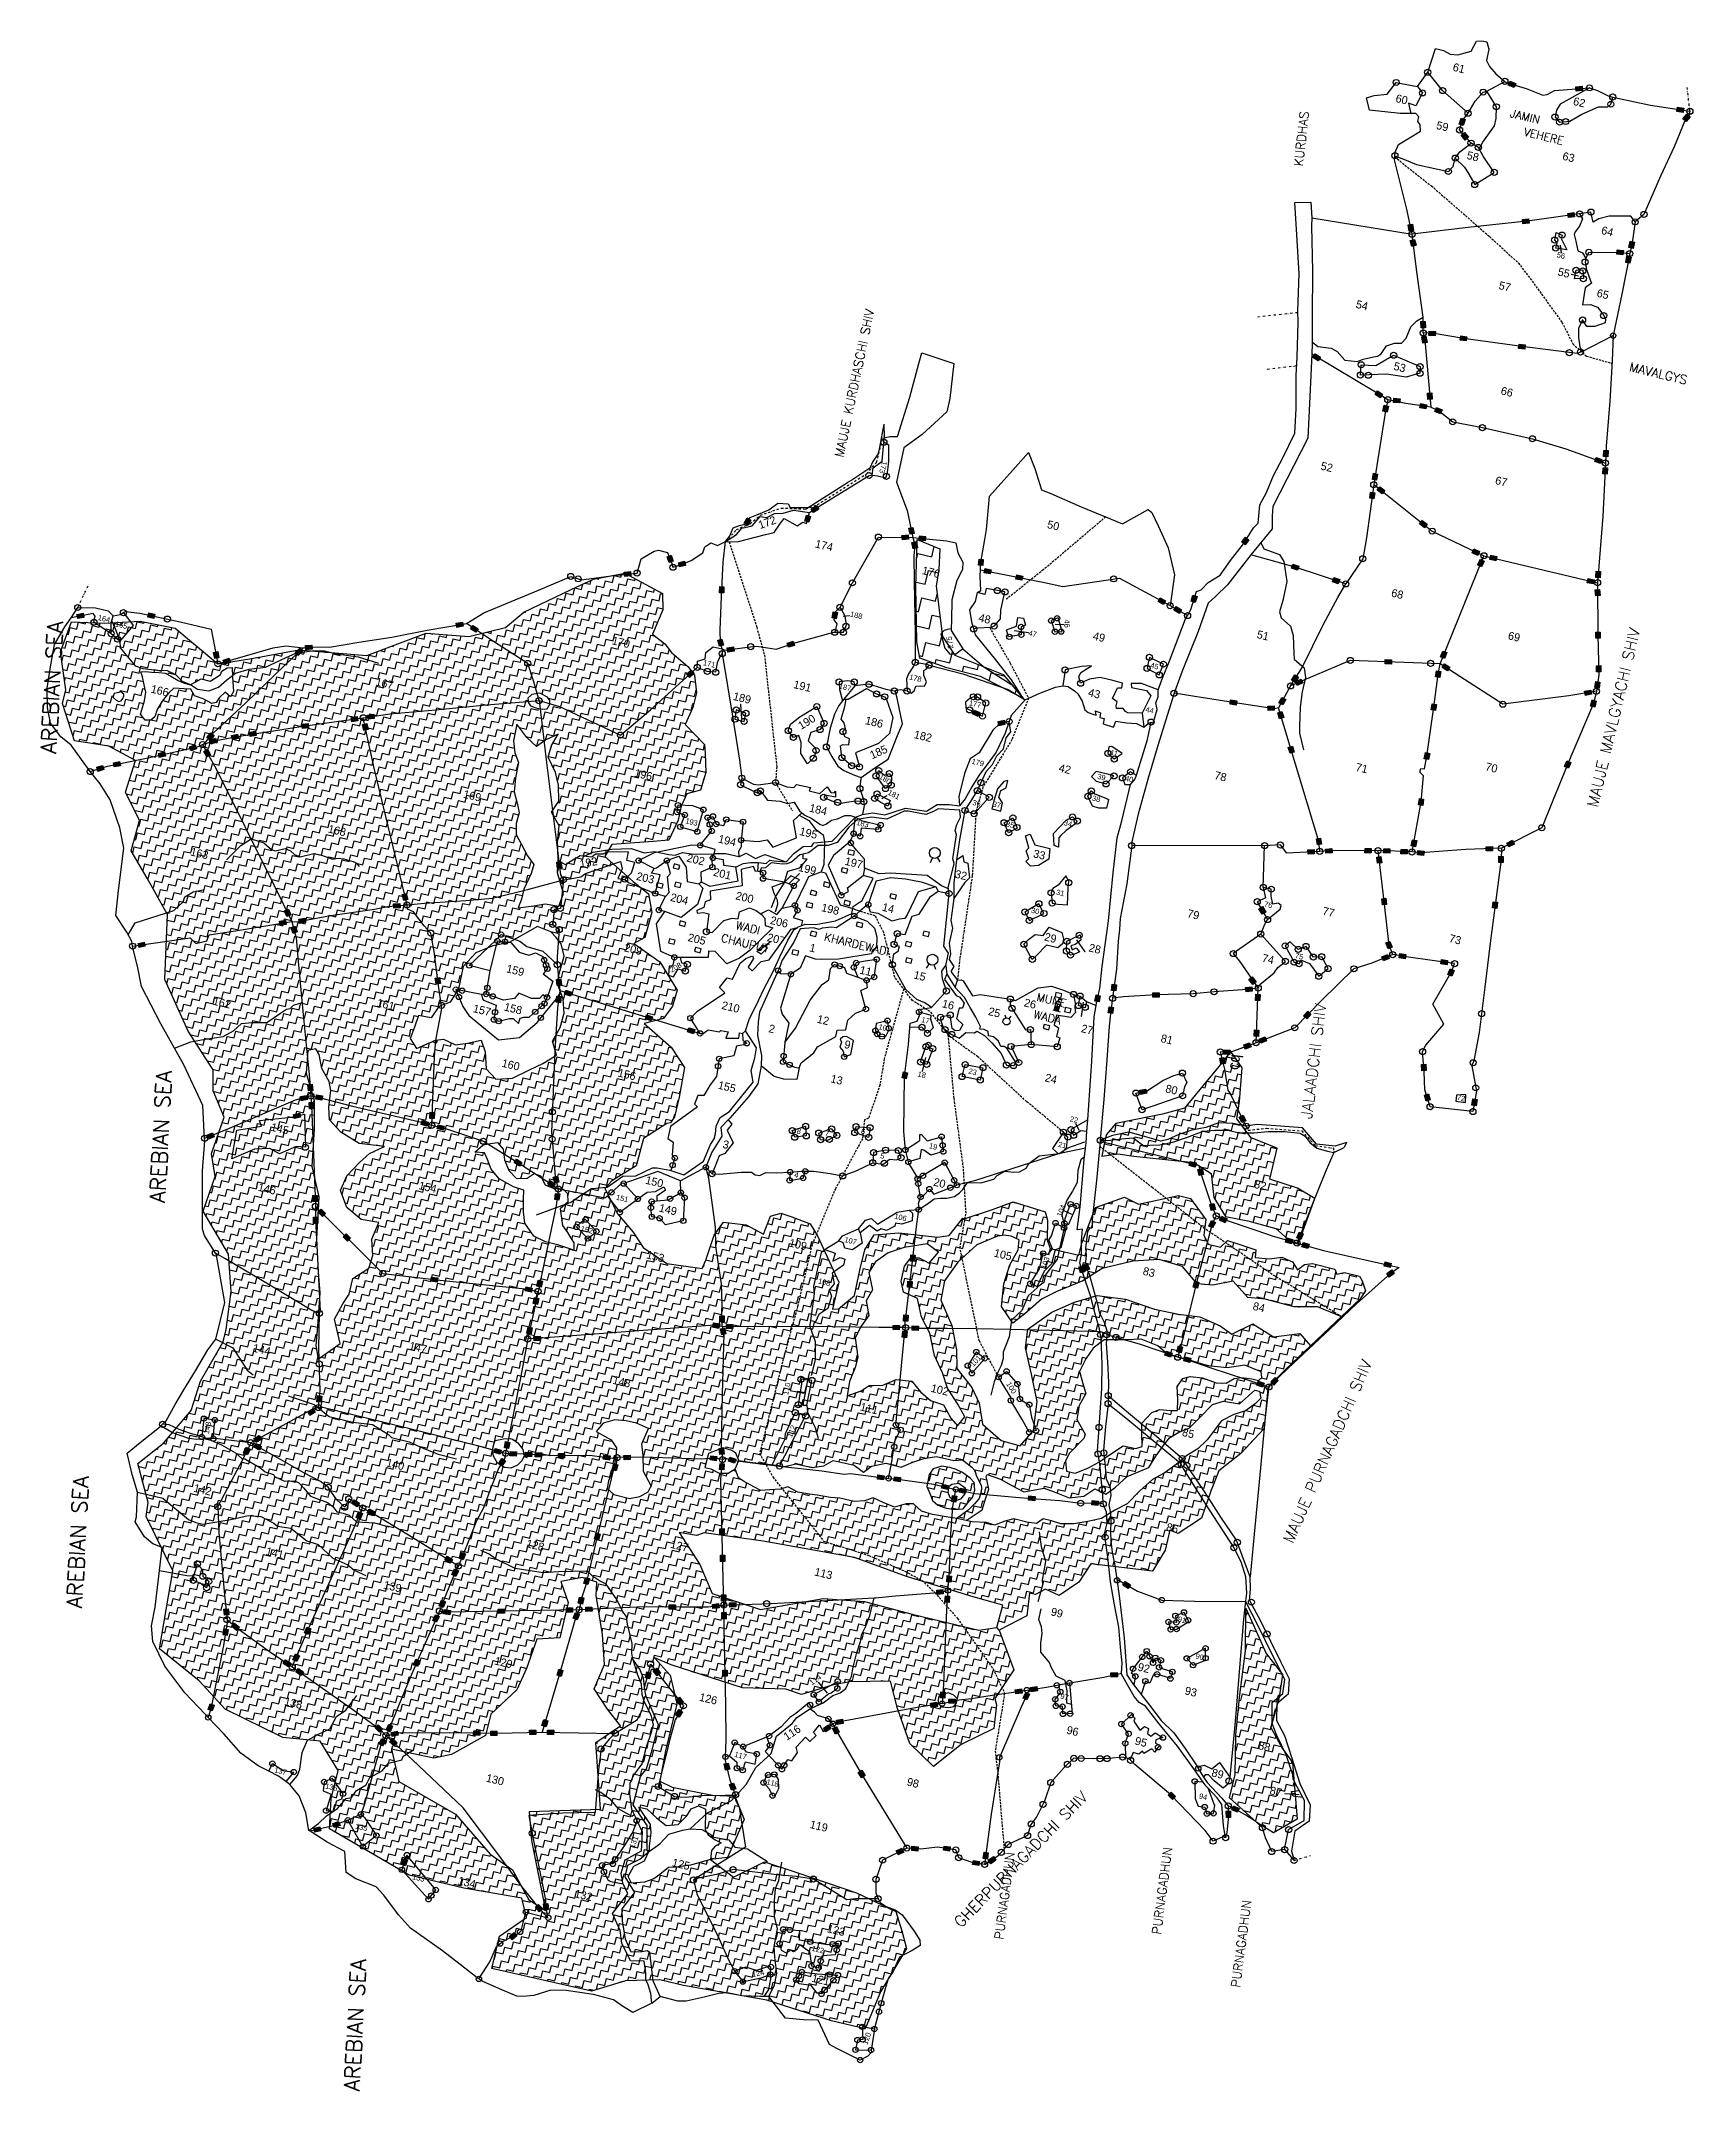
# Model space of a CAD drawing. Header units: metres. Extents: x 318142 to 321969, y 1858939 to 1863690.
import ezdxf

# ---------------------------------------------------------------- set-up
doc = ezdxf.new("R2010")
doc.units = ezdxf.units.M
for name, pattern in [('DASHDOT', [1, 0.5, -0.25, 0, -0.25]), ('DASHED', [0.75, 0.5, -0.25]), ('DIVIDE', [1.25, 0.5, -0.25, 0, -0.25, 0, -0.25])]:
    doc.linetypes.add(name, pattern=pattern)
for name, color, linetype in [('LINE_FOOTPATH', 1, 'DASHED'), ('LINE_WATER', 4, 'Continuous'), ('OFF', 1, 'Continuous'), ('OTHERS', 1, 'Continuous'), ('POLY_HATCH', 12, 'Continuous'), ('POLY_PARCEL', 6, 'Continuous'), ('POLY_ROAD', 30, 'Continuous'), ('POLY_WATER', 4, 'Continuous'), ('TEXT_MAPIN', 7, 'Continuous'), ('TEXT_MAPOUT', 7, 'Continuous'), ('TEXT_PARCEL', 7, 'Continuous'), ('V_BOUND_LINE', 7, 'Continuous'), ('V_BOUND_STREAM_LINE', 7, 'DASHDOT'), ('V_DIVIDE_LINE', 7, 'DIVIDE')]:
    doc.layers.add(name, color=color, linetype=linetype)
doc.styles.get("Standard").update_dxf_attribs({"font": 'simplex.shx'})
doc.styles.add('TEXT_MAP', font='')
doc.styles.get('TEXT_MAP').set_extended_font_data('Kruti Dev 050')

msp = doc.modelspace()

# ---------------------------------------------------------------- texts
at = {"layer": 'TEXT_MAPIN'}
for s, p in [('JAMIN', (321544.2, 1863513.9)), ('VEHERE', (321575.8, 1863470.8)), ('CHAUPUT', (319716.3, 1861603.1)), ('WADI', (319750.4, 1861632.4)), ('KHARDEWADI', (319955.1, 1861605.4)), ('MUNE', (320447.3, 1861466.1)), ('WADA', (320440, 1861425.8))]:
    msp.add_text(s, height=18.6, rotation=346.5653, dxfattribs=at).set_placement(p)
at = {"layer": 'TEXT_MAPOUT'}
for s, height, rotation, p in [('KURDHAS', 20.67, 83.6345, (321065.3, 1863398.1)), ('MAUJE KURDHASCHI SHIV', 20.671, 78.158, (320000.7, 1862723.5)), ('MAVALGYS', 20.67, 346.5653, (321820.3, 1862925.2)), ('AREBIAN SEA', 35.839, 87.0124, (318177.2, 1862037.4)), ('MAUJE MAVLGYACHI SHIV', 25.839, 76.5653, (321748.4, 1861912)), ('JALAADCHI SHIV', 25.839, 82.9115, (321086.4, 1861190.5)), ('AREBIAN SEA', 35.839, 87.0124, (318429.2, 1860996.3)), ('MAUJE PURNAGADCHI SHIV', 25.839, 66.251, (321041.9, 1860206.5)), ('AREBIAN SEA', 35.839, 87.0124, (318236.9, 1860057)), ('GHERPURNAGADCHI SHIV', 25.839, 45.5778, (320273.1, 1859315.9)), ('PURNAGADHUN', 20.671, 82.5559, (320371.4, 1859289.4)), ('PURNAGADHUN', 20.671, 82.5559, (320736.4, 1859300.9)), ('PURNAGADHUN', 20.671, 82.5559, (320919.6, 1859178.1)), ('AREBIAN SEA', 35.839, 87.0124, (318879.7, 1858937.7))]:
    msp.add_text(s, height=height, rotation=rotation, dxfattribs=at).set_placement(p)
at = {"layer": 'TEXT_MAPOUT', "style": 'TEXT_MAP'}
msp.add_text('cq', height=25.84, rotation=82.9115, dxfattribs=at).set_placement((320916, 1861304.2))
at = {"layer": 'TEXT_PARCEL', "style": 'TEXT_MAP'}
for s, height, rotation, p in [('61', 18.6, 346.5653, (321411.5, 1863621)), ('60', 18.6, 346.5653, (321279, 1863548.7)), ('62', 18.6, 346.5653, (321690.3, 1863542)), ('59', 18.6, 346.5653, (321373.2, 1863486.2)), ('58', 18.6, 346.5653, (321443.8, 1863416.7)), ('63', 18.6, 346.5653, (321665.5, 1863414.8)), ('64', 18.6, 346.5653, (321755.3, 1863242.9)), ('56', 12.4, 346.5653, (321652.8, 1863188.8)), ('57', 18.6, 346.5653, (321517.9, 1863115.2)), ('55', 18.6, 346.5653, (321654.6, 1863146.9)), ('54', 18.6, 346.5653, (321186.9, 1863071.6)), ('65', 18.6, 346.5653, (321744.9, 1863097.4)), ('53', 18.6, 346.5653, (321274.3, 1862928.1)), ('66', 18.6, 346.5653, (321522.7, 1862871)), ('173', 12.4, 255.3712, (320091.1, 1862717.1)), ('52', 18.6, 346.5653, (321105.4, 1862696.8)), ('67', 18.6, 346.5653, (321509.6, 1862663.4)), ('172', 18.6, 19.0182, (319807.8, 1862558.6)), ('50', 18.6, 346.5653, (320471.8, 1862561.3)), ('174', 18.6, 346.5653, (319934.1, 1862516.5)), ('176', 18.6, 346.5653, (320181.8, 1862454.8)), ('68', 18.6, 346.5653, (321268.8, 1862402.7)), ('164', 12.4, 346.5653, (318273, 1862348.2)), ('165', 12.4, 346.5653, (318312.9, 1862333.5)), ('188', 12.4, 346.5653, (320015.7, 1862356.3)), ('48', 18.6, 346.5653, (320312.7, 1862345.1)), ('47', 12.4, 346.5653, (320428.8, 1862312.5)), ('46', 12.4, 271.5823, (320512.8, 1862348.9)), ('51', 18.6, 346.5653, (320957.4, 1862306.5)), ('170', 18.6, 346.5653, (319463.5, 1862292.1)), ('275', 12.4, 98.6683, (320255.9, 1862282.6)), ('49', 18.6, 346.5653, (320577.8, 1862302.9)), ('69', 18.6, 346.5653, (321539.3, 1862303.6)), ('171', 12.4, 346.5653, (319675, 1862243.7)), ('45', 12.4, 346.5653, (320711.1, 1862237.4)), ('166', 18.6, 346.5653, (318395.2, 1862180.1)), ('167', 18.6, 346.5653, (318915.9, 1862196.8)), ('189', 18.6, 346.5653, (319744.1, 1862163.1)), ('191', 18.6, 346.5653, (319883.9, 1862190.6)), ('187', 12.4, 346.5653, (319989.6, 1862189.4)), ('178', 12.4, 346.5653, (320152.7, 1862210.6)), ('43', 18.6, 346.5653, (320566.7, 1862171.8)), ('177', 12.4, 346.5653, (320290.9, 1862150.7)), ('44', 12.4, 346.5653, (320700.1, 1862135.2)), ('190', 18.6, 31.5451, (319903.1, 1862093.1)), ('186', 18.6, 346.5653, (320050.1, 1862107.1)), ('182', 18.6, 346.5653, (320163.1, 1862074.6)), ('185', 18.6, 24.4091, (320067.5, 1862025)), ('41', 12.4, 346.5653, (320616.8, 1862035.9)), ('196', 18.6, 346.5653, (319515.3, 1861985.4)), ('180', 12.4, 328.1411, (320082.3, 1861981.7)), ('179', 12.4, 346.5653, (320297.2, 1862015)), ('42', 18.6, 346.5653, (320498.6, 1861997.1)), ('39', 12.4, 346.5653, (320588.3, 1861980.2)), ('78', 18.6, 346.5653, (320859.2, 1861979.8)), ('71', 18.6, 346.5653, (321186.5, 1861998.9)), ('70', 18.6, 346.5653, (321487, 1862000)), ('169', 18.6, 346.5653, (319119, 1861936.5)), ('181', 12.4, 333.3046, (320102.4, 1861944.2)), ('40', 12.4, 346.5653, (320652.4, 1861975.8)), ('184', 18.6, 346.5653, (319920.5, 1861904.4)), ('36', 12.4, 346.5653, (320299.1, 1861919.6)), ('37', 12.4, 346.5653, (320345.7, 1861916)), ('38', 12.4, 346.5653, (320576.3, 1861929.8)), ('168', 18.6, 346.5653, (318805.6, 1861856)), ('193', 12.4, 346.5653, (319634, 1861877.2)), ('194', 18.6, 346.5653, (319709.6, 1861832.7)), ('195', 18.6, 346.5653, (319897.9, 1861850.1)), ('183', 12.4, 346.5653, (320030.2, 1861873.2)), ('35', 12.4, 346.5653, (320376.6, 1861870)), ('34', 12.4, 346.5653, (320510.7, 1861872.7)), ('163', 18.6, 346.5653, (318486.9, 1861802.9)), ('202', 18.6, 346.5653, (319636.7, 1861788.6)), ('33', 18.6, 346.5653, (320439.4, 1861798.5)), ('192', 18.6, 10.0491, (319391.7, 1861773.2)), ('203', 18.6, 346.5653, (319520, 1861746.2)), ('201', 18.6, 346.5653, (319698.3, 1861755.7)), ('199', 18.6, 346.5653, (319895.2, 1861766.8)), ('197', 18.6, 346.5653, (320003, 1861781)), ('32', 18.6, 346.5653, (320257.9, 1861751.2)), ('204', 18.6, 346.5653, (319598.8, 1861697.3)), ('200', 18.6, 346.5653, (319750, 1861701)), ('31', 12.4, 346.5653, (320493, 1861711.9)), ('206', 18.6, 346.5653, (319830, 1861644.1)), ('198', 18.6, 346.5653, (319948.5, 1861673.7)), ('14', 18.6, 346.5653, (320089.4, 1861674.6)), ('30', 12.4, 346.5653, (320434.9, 1861669.9)), ('79', 18.6, 346.5653, (320796.1, 1861659.8)), ('76', 12.4, 346.5653, (320974.7, 1861684.4)), ('77', 18.6, 346.5653, (321109.4, 1861665.4)), ('205', 18.6, 346.5653, (319639.3, 1861604.3)), ('207', 18.6, 346.5653, (319823, 1861604.2)), ('29', 18.6, 346.5653, (320465.3, 1861605.6)), ('73', 18.6, 346.5653, (321402.8, 1861602)), ('209', 18.6, 346.5653, (319491.7, 1861580.6)), ('1', 18.6, 346.5653, (319921, 1861580.5)), ('28', 18.6, 346.5653, (320568.1, 1861580.4)), ('74', 18.6, 346.5653, (320969.3, 1861556.5)), ('75', 12.4, 346.5653, (321046.2, 1861565)), ('159', 18.6, 346.5653, (319218.7, 1861531.9)), ('208', 12.4, 30.2154, (319603.1, 1861530.5)), ('11', 18.6, 346.5653, (320037.2, 1861529)), ('15', 18.6, 346.5653, (320162.4, 1861517.6)), ('162', 18.6, 346.5653, (318539.1, 1861456.9)), ('161', 18.6, 346.5653, (318918.4, 1861452.9)), ('16', 18.6, 346.5653, (320228.1, 1861450.9)), ('26', 18.6, 346.5653, (320418.1, 1861453.1)), ('157', 18.6, 346.5653, (319141.6, 1861439.6)), ('158', 18.6, 346.5653, (319213.6, 1861443.3)), ('210', 18.6, 346.5653, (319717.6, 1861447)), ('12', 18.6, 346.5653, (319938.5, 1861415.2)), ('17', 12.4, 346.5653, (320180.6, 1861416.5)), ('25', 18.6, 346.5653, (320335.3, 1861432.9)), ('2', 18.6, 346.5653, (319826.4, 1861393.3)), ('9', 18.6, 346.5653, (320001.6, 1861356.7)), ('10', 12.4, 346.5653, (320081.5, 1861399.9)), ('27', 18.6, 346.5653, (320550.4, 1861393.3)), ('81', 18.6, 346.5653, (320734.9, 1861370.5)), ('160', 18.6, 346.5653, (319208.2, 1861313.1)), ('156', 18.6, 346.5653, (319477.2, 1861290.6)), ('155', 18.6, 346.5653, (319709, 1861262.2)), ('13', 18.6, 346.5653, (319970, 1861276.9)), ('18', 12.4, 346.5653, (320171.9, 1861290.6)), ('23', 12.4, 346.5653, (320289.8, 1861297.3)), ('24', 18.6, 346.5653, (320466.4, 1861279.3)), ('80', 18.6, 346.5653, (320745.7, 1861254)), ('72', 12.4, 346.5653, (321421.4, 1861236.5)), ('22', 12.4, 346.5653, (320524.6, 1861186.4)), ('145', 18.6, 346.5653, (318673.2, 1861164.9)), ('3', 18.6, 346.5653, (319719.9, 1861125)), ('8', 12.4, 346.5653, (319891.8, 1861158.5)), ('7', 12.4, 346.5653, (319956.9, 1861153.1)), ('6', 12.4, 346.5653, (320040.8, 1861158.1)), ('19', 12.4, 346.5653, (320198.5, 1861124.3)), ('21', 12.4, 346.5653, (320497.7, 1861127.5)), ('5', 12.4, 346.5653, (320085.3, 1861101.4)), ('146', 18.6, 346.5653, (318643.4, 1861025.6)), ('154', 18.6, 346.5653, (319015.7, 1861029.5)), ('150', 18.6, 346.5653, (319541, 1861042)), ('4', 12.4, 346.5653, (319886.3, 1861056.9)), ('20', 18.6, 346.5653, (320208.2, 1861037.6)), ('82', 18.6, 346.5653, (320951.4, 1861032.4)), ('151', 12.4, 346.5653, (319473.4, 1861005)), ('149', 18.6, 346.5653, (319572.3, 1860977.6)), ('104', 12.4, 68.0508, (320506.1, 1860963.7)), ('106', 12.4, 346.5653, (320118.1, 1860961)), ('152', 12.4, 346.5653, (319391.3, 1860932.4)), ('109', 18.6, 346.5653, (319873.5, 1860896.6)), ('107', 12.4, 346.5653, (320002.5, 1860906.6)), ('153', 18.6, 346.5653, (319543.2, 1860869)), ('105', 18.6, 346.5653, (320348.4, 1860873.2)), ('103', 12.4, 70.9508, (320470, 1860842.6)), ('108', 12.4, 346.5653, (319941.6, 1860810.8)), ('83', 18.6, 346.5653, (320693.4, 1860831.1)), ('84', 18.6, 346.5653, (320948.1, 1860749.9)), ('144', 18.6, 346.5653, (318631.1, 1860653)), ('147', 18.6, 346.5653, (318993.4, 1860658)), ('101', 12.4, 47.5603, (320302.4, 1860616.5)), ('148', 18.6, 346.5653, (319465, 1860578.5)), ('110', 12.4, 77.5617, (319872.8, 1860551.4)), ('102', 18.6, 346.5653, (320202.2, 1860559.8)), ('100', 12.4, 301.0632, (320377.8, 1860577.9)), ('111', 18.6, 346.5653, (320038.4, 1860516.7)), ('143', 12.4, 78.5483, (318530.9, 1860460.8)), ('112', 12.4, 68.2564, (319881.4, 1860452.5)), ('85', 18.6, 346.5653, (320784.4, 1860457.7)), ('140', 18.6, 346.5653, (318940.8, 1860387)), ('142', 18.6, 346.5653, (318494.3, 1860328.4)), ('86', 18.6, 346.5653, (320747.6, 1860238)), ('141', 18.6, 346.5653, (318661.6, 1860181.9)), ('128', 18.6, 346.5653, (319265, 1860199.7)), ('127', 18.6, 346.5653, (319598.9, 1860198.4)), ('113', 18.6, 346.5653, (319932.6, 1860134.3)), ('139', 18.6, 346.5653, (318934.3, 1860104)), ('99', 18.6, 346.5653, (320480.2, 1860041.8)), ('91', 12.4, 346.5653, (320774.7, 1860027.4)), ('90', 12.4, 346.5653, (320815.8, 1859941.6)), ('129', 18.6, 346.5653, (319191.3, 1859928)), ('114', 12.4, 36.6278, (319928.3, 1859878.7)), ('92', 18.6, 346.5653, (320681.5, 1859913.8)), ('126', 18.6, 346.5653, (319665.7, 1859843.9)), ('97', 12.4, 346.5653, (320502.6, 1859848.8)), ('93', 18.6, 346.5653, (320790.5, 1859858.8)), ('138', 18.6, 346.5653, (318704.5, 1859834)), ('116', 18.6, 33.7199, (319869.9, 1859750.4)), ('96', 18.6, 346.5653, (320516.6, 1859767.7)), ('95', 18.6, 346.5653, (320675, 1859742.4)), ('117', 12.4, 346.5653, (319747.7, 1859713.8)), ('88', 18.6, 346.5653, (320960.8, 1859732)), ('137', 12.4, 346.5653, (318681.7, 1859677.9)), ('130', 18.6, 346.5653, (319171.8, 1859656.4)), ('98', 18.6, 346.5653, (320146.7, 1859647.6)), ('89', 18.6, 346.5653, (320852.5, 1859668.7)), ('136', 12.4, 346.5653, (318799.7, 1859640.7)), ('118', 12.4, 346.5653, (319821.8, 1859650.2)), ('94', 12.4, 346.5653, (320823.7, 1859617.4)), ('87', 18.6, 346.5653, (320987.4, 1859627.5)), ('135', 12.4, 346.5653, (318869.1, 1859547.6)), ('131', 12.4, 68.0299, (319515.9, 1859500.7)), ('119', 18.6, 346.5653, (319921.9, 1859549)), ('125', 18.6, 346.5653, (319602.7, 1859460.5)), ('133', 12.4, 346.5653, (319001.3, 1859430.4)), ('134', 18.6, 346.5653, (319106.3, 1859418.5)), ('132', 18.6, 346.5653, (319376.7, 1859388.6)), ('123', 18.6, 346.5653, (319962, 1859307.6)), ('122', 12.4, 346.5653, (319926.5, 1859264.5)), ('124', 12.4, 9.4743, (319790.4, 1859203.5)), ('121', 18.6, 346.5653, (319926.2, 1859192.8)), ('120', 12.4, 70.2972, (320056, 1859045.3))]:
    msp.add_text(s, height=height, rotation=rotation, dxfattribs=at).set_placement(p)

# ---------------------------------------------------------------- hatches: boundary and pattern name
for points in [[(321545.1, 1863596.9), (321541.4, 1863587.7), (321554.8, 1863582.3), (321558.5, 1863591.5)], [(321713.3, 1863574.9), (321712.6, 1863584.8), (321698.2, 1863583.7), (321699, 1863573.8)], [(321427.7, 1863496.9), (321437.1, 1863493.8), (321441.6, 1863507.5), (321432.2, 1863510.6)], [(321946.3, 1863524.3), (321947.8, 1863534.2), (321933.6, 1863536.3), (321932.1, 1863526.5)], [(321962.8, 1863514), (321955.3, 1863520.4), (321945.9, 1863509.4), (321953.5, 1863503)], [(321439.7, 1863477.6), (321432.1, 1863471.3), (321441.2, 1863460.2), (321448.9, 1863466.5)], [(321574.2, 1863276.2), (321575.3, 1863266.3), (321589.6, 1863267.9), (321588.5, 1863277.8)], [(321694.8, 1863282.4), (321693.4, 1863292.2), (321679.2, 1863290.3), (321680.5, 1863280.4)], [(321311.6, 1863249.2), (321321.4, 1863250.8), (321319.1, 1863265), (321309.3, 1863263.4)], [(321323.9, 1863230), (321314.3, 1863227.4), (321318.1, 1863213.5), (321327.7, 1863216.2)], [(321820.9, 1863211.5), (321830.6, 1863209.2), (321833.8, 1863223.2), (321824.1, 1863225.5)], [(321806.9, 1863194), (321808.1, 1863203.9), (321793.8, 1863205.5), (321792.6, 1863195.6)], [(321826.1, 1863188.8), (321816.3, 1863190.7), (321813.5, 1863176.6), (321823.3, 1863174.7)], [(321339.5, 1863025), (321349.5, 1863025.3), (321349, 1863039.7), (321339.1, 1863039.4)], [(321350.7, 1863005.6), (321340.9, 1863004), (321343.2, 1862989.8), (321353.1, 1862991.4)], [(321358, 1863017.4), (321357.5, 1863007.4), (321371.8, 1863006.6), (321372.4, 1863016.5)], [(321444, 1862994.7), (321445.4, 1863004.5), (321431.1, 1863006.5), (321429.7, 1862996.7)], [(321566.6, 1862987.4), (321565.2, 1862977.5), (321579.5, 1862975.6), (321580.8, 1862985.4)], [(321093.9, 1862964.7), (321088.8, 1862956.1), (321101.2, 1862948.8), (321106.3, 1862957.4)], [(321244.7, 1862863.1), (321250.2, 1862871.4), (321238.1, 1862879.3), (321232.7, 1862870.9)], [(321263.8, 1862843.5), (321254.1, 1862845.8), (321250.8, 1862831.8), (321260.5, 1862829.5)], [(321276.4, 1862862.1), (321275.4, 1862852.2), (321289.7, 1862850.9), (321290.7, 1862860.8)], [(321350.5, 1862837.2), (321352.5, 1862846.9), (321338.4, 1862849.8), (321336.4, 1862840)], [(321355.3, 1862858.9), (321365.2, 1862859.8), (321363.9, 1862874.1), (321354, 1862873.3)], [(321375.1, 1862840.5), (321371.1, 1862831.4), (321384.3, 1862825.7), (321388.3, 1862834.8)], [(321755.1, 1862710.5), (321758.4, 1862719.9), (321744.9, 1862724.7), (321741.6, 1862715.4)], [(321762.2, 1862726.7), (321772.2, 1862726.2), (321772.9, 1862740.5), (321762.9, 1862741)], [(321226.6, 1862673.7), (321236.4, 1862672.1), (321238.7, 1862686.3), (321228.9, 1862687.9)], [(321243.7, 1862656.8), (321237.8, 1862648.8), (321249.3, 1862640.2), (321255.2, 1862648.2)], [(321770.9, 1862700.3), (321760.9, 1862700.8), (321760.2, 1862686.4), (321770.2, 1862685.9)], [(319926.6, 1862605.5), (319932, 1862597.1), (319944.1, 1862604.9), (319938.7, 1862613.3)], [(321232.2, 1862643), (321222.3, 1862644.4), (321220.3, 1862630.1), (321230.2, 1862628.8)], [(319786.8, 1862579.3), (319778.3, 1862584.4), (319770.9, 1862572.1), (319779.4, 1862567)], [(319925, 1862588.2), (319915.4, 1862590.8), (319911.6, 1862577), (319921.1, 1862574.3)], [(320155.4, 1862546.5), (320165.1, 1862548.6), (320162.1, 1862562.7), (320152.3, 1862560.5)], [(321347.1, 1862561.9), (321353.3, 1862569.7), (321341.9, 1862578.6), (321335.8, 1862570.8)], [(320151.9, 1862535.3), (320150.8, 1862545.2), (320136.5, 1862543.6), (320137.6, 1862533.7)], [(320169.5, 1862529.5), (320159.8, 1862527.2), (320163, 1862513.2), (320172.7, 1862515.4)], [(320177.3, 1862542.8), (320176.3, 1862532.9), (320190.6, 1862531.5), (320191.6, 1862541.4)], [(320923.9, 1862528), (320932, 1862522.1), (320940.4, 1862533.8), (320932.3, 1862539.6)], [(321470.9, 1862497.7), (321475, 1862506.7), (321461.9, 1862512.7), (321457.8, 1862503.7)], [(319597.1, 1862481.1), (319606.5, 1862484.2), (319602, 1862497.9), (319592.5, 1862494.7)], [(319619.1, 1862480.6), (319621.4, 1862470.9), (319635.4, 1862474.3), (319633.1, 1862484)], [(320314.3, 1862474.8), (320324.3, 1862474.2), (320325.2, 1862488.5), (320315.2, 1862489.2)], [(320329.2, 1862467.1), (320327.2, 1862457.4), (320341.3, 1862454.6), (320343.3, 1862464.3)], [(321053, 1862463.5), (321056.1, 1862472.9), (321042.5, 1862477.4), (321039.3, 1862468)], [(321485.7, 1862484.3), (321476.9, 1862488.9), (321470.3, 1862476), (321479.2, 1862471.5)], [(321501.2, 1862498.1), (321498.9, 1862488.4), (321512.9, 1862485.2), (321515.2, 1862494.9)], [(319508.7, 1862450.1), (319507.7, 1862460), (319493.4, 1862458.5), (319494.4, 1862448.6)], [(319713.9, 1862411), (319723.9, 1862410.6), (319724.4, 1862425), (319714.5, 1862425.4)], [(320414.7, 1862439.9), (320416.6, 1862449.7), (320402.5, 1862452.5), (320400.6, 1862442.7)], [(321147.6, 1862432.1), (321150.8, 1862441.5), (321137.1, 1862446.1), (321134, 1862436.6)], [(321738.4, 1862431.4), (321740.5, 1862441.1), (321726.4, 1862444.2), (321724.3, 1862434.4)], [(321752.7, 1862419), (321742.8, 1862418.1), (321744.1, 1862403.7), (321754, 1862404.6)], [(321744.2, 1862446.7), (321754.1, 1862445.9), (321755.3, 1862460.2), (321745.3, 1862461)], [(320742.9, 1862383.8), (320747.6, 1862392.5), (320735, 1862399.4), (320730.2, 1862390.7)], [(320771.9, 1862379), (320766.9, 1862370.4), (320779.4, 1862363.3), (320784.4, 1862371.9)], [(320820.4, 1862402.4), (320810.9, 1862405.4), (320806.6, 1862391.7), (320816.1, 1862388.7)], [(318225.5, 1862361), (318227.4, 1862351.2), (318241.5, 1862353.9), (318239.6, 1862363.6)], [(318403.6, 1862351.8), (318405.8, 1862361.5), (318391.7, 1862364.6), (318389.6, 1862354.9)], [(319120, 1862333.3), (319118.4, 1862343.1), (319104.2, 1862340.7), (319105.8, 1862330.9)], [(319142.9, 1862335.6), (319137.4, 1862327.3), (319149.4, 1862319.4), (319154.9, 1862327.7)], [(319974.7, 1862352.8), (319984.5, 1862350.9), (319987.2, 1862365.1), (319977.4, 1862367)], [(318748.3, 1862275.5), (318741.5, 1862282.8), (318731, 1862272.9), (318737.8, 1862265.7)], [(318755.2, 1862288.9), (318755.9, 1862279), (318770.3, 1862280.1), (318769.6, 1862290)], [(319713.7, 1862287.1), (319723.3, 1862289.7), (319719.6, 1862303.6), (319710, 1862301)], [(319732.1, 1862283.6), (319733.5, 1862273.8), (319747.7, 1862275.7), (319746.4, 1862285.6)], [(319870.8, 1862294.2), (319873.9, 1862284.7), (319887.6, 1862289.1), (319884.5, 1862298.6)], [(321384.6, 1862262.7), (321393.8, 1862259), (321399.2, 1862272.3), (321390, 1862276)], [(321744.4, 1862305.5), (321754.4, 1862305.7), (321754, 1862320.1), (321744.1, 1862319.9)], [(318544.6, 1862258.5), (318554.4, 1862260.4), (318551.6, 1862274.6), (318541.8, 1862272.6)], [(318564.5, 1862255.2), (318567.3, 1862245.6), (318581.1, 1862249.6), (318578.3, 1862259.2)], [(319655.1, 1862224.7), (319648.5, 1862232.1), (319637.8, 1862222.5), (319644.4, 1862215.1)], [(321256.5, 1862256.3), (321256.2, 1862246.3), (321270.6, 1862245.8), (321270.9, 1862255.8)], [(321385.1, 1862228.6), (321375.3, 1862230.5), (321372.6, 1862216.4), (321382.4, 1862214.5)], [(321393.5, 1862246.1), (321388.1, 1862237.7), (321400.2, 1862229.9), (321405.6, 1862238.3)], [(321746.1, 1862227.6), (321756, 1862227.8), (321755.7, 1862242.2), (321745.8, 1862242)], [(321039.5, 1862208.3), (321048, 1862203.1), (321055.6, 1862215.3), (321047.1, 1862220.6)], [(321048.3, 1862205.5), (321052.2, 1862196.3), (321065.4, 1862202), (321061.5, 1862211.1)], [(321734.1, 1862175.8), (321732.5, 1862185.6), (321718.3, 1862183.2), (321720, 1862173.4)], [(321741.8, 1862191.3), (321751.7, 1862189.8), (321753.7, 1862204.1), (321743.9, 1862205.5)], [(320313.1, 1862124.3), (320317.2, 1862133.4), (320304.2, 1862139.4), (320300, 1862130.4)], [(320910.9, 1862150.9), (320912.4, 1862160.7), (320898.2, 1862162.9), (320896.7, 1862153.1)], [(320999.2, 1862138.9), (320998.8, 1862148.8), (320984.5, 1862148.3), (320984.8, 1862138.4)], [(321016.9, 1862136), (321007.4, 1862133.1), (321011.6, 1862119.3), (321021.1, 1862122.2)], [(321010, 1862156.1), (321018.8, 1862151.4), (321025.7, 1862164), (321016.9, 1862168.7)], [(321374.7, 1862152.5), (321364.8, 1862153.8), (321362.8, 1862139.6), (321372.7, 1862138.2)], [(321745.1, 1862160.2), (321735.5, 1862162.6), (321732, 1862148.6), (321741.7, 1862146.2)], [(318526.2, 1862075.9), (318533.7, 1862069.3), (318543.2, 1862080.1), (318535.7, 1862086.7)], [(318640.7, 1862080.3), (318639.1, 1862090.1), (318624.9, 1862087.8), (318626.5, 1862078)], [(318762, 1862098.4), (318760.7, 1862108.2), (318746.4, 1862106.3), (318747.7, 1862096.5)], [(318876.2, 1862114.5), (318874.7, 1862124.3), (318860.5, 1862122.1), (318862, 1862112.3)], [(318896.7, 1862108.2), (318887, 1862106.1), (318890, 1862092), (318899.8, 1862094.1)], [(318898.3, 1862127.8), (318899.7, 1862118), (318914, 1862120), (318912.6, 1862129.9)], [(320375.4, 1862105.7), (320373.4, 1862115.5), (320359.3, 1862112.6), (320361.3, 1862102.9)], [(318430.2, 1862032.4), (318428.1, 1862042.1), (318414, 1862039), (318416.2, 1862029.3)], [(318502.6, 1862049.3), (318499.4, 1862058.8), (318485.8, 1862054.2), (318488.9, 1862044.7)], [(318528.1, 1862048.3), (318519.4, 1862043.5), (318526.4, 1862030.9), (318535.1, 1862035.8)], [(318532.7, 1862069.7), (318535.8, 1862060.2), (318549.5, 1862064.6), (318546.4, 1862074.1)], [(318583.6, 1862080.7), (318585.6, 1862070.9), (318599.7, 1862073.7), (318597.7, 1862083.5)], [(321041.3, 1862055.8), (321031.8, 1862052.9), (321036, 1862039.1), (321045.5, 1862042)], [(321346.7, 1862026.5), (321356.4, 1862024.5), (321359.3, 1862038.6), (321349.5, 1862040.6)], [(318271.1, 1862006.6), (318274.1, 1861997.1), (318287.8, 1862001.4), (318284.8, 1862010.9)], [(318326.1, 1862010.3), (318324.1, 1862020), (318310, 1862017.1), (318312, 1862007.4)], [(321671.5, 1862008.2), (321680.7, 1862004.4), (321686.2, 1862017.7), (321677, 1862021.5)], [(321345.2, 1861932.7), (321335.3, 1861934.1), (321333.3, 1861919.9), (321343.2, 1861918.5)], [(321091.8, 1861805.9), (321091.3, 1861815.8), (321076.9, 1861815), (321077.5, 1861805.1)], [(321099, 1861826.8), (321108.9, 1861828.4), (321106.6, 1861842.6), (321096.7, 1861841)], [(321118.2, 1861817.3), (321118.7, 1861807.4), (321133.1, 1861808.2), (321132.6, 1861818.1)], [(321223.8, 1861808.7), (321223.9, 1861818.6), (321209.5, 1861818.8), (321209.4, 1861808.8)], [(321246.4, 1861799.8), (321236.6, 1861798.6), (321238.3, 1861784.3), (321248.1, 1861785.5)], [(321253, 1861818), (321252.6, 1861808.1), (321266.9, 1861807.5), (321267.3, 1861817.4)], [(321306.9, 1861805.9), (321307.3, 1861815.8), (321292.9, 1861816.4), (321292.5, 1861806.5)], [(321316.5, 1861824.8), (321326.2, 1861822.7), (321329.3, 1861836.7), (321319.6, 1861838.9)], [(321332, 1861813.9), (321330.9, 1861804), (321345.1, 1861802.3), (321346.3, 1861812.2)], [(321504.9, 1861813.2), (321504.5, 1861823.1), (321490.1, 1861822.6), (321490.5, 1861812.7)], [(321529.7, 1861800.1), (321519.8, 1861800.5), (321519.2, 1861786.1), (321529.2, 1861785.8)], [(321538.1, 1861830.9), (321542.6, 1861822), (321555.4, 1861828.5), (321550.9, 1861837.4)], [(319338.7, 1861772.5), (319348.5, 1861773.7), (319346.8, 1861788), (319336.9, 1861786.7)], [(318982.4, 1861697.9), (318992, 1861700.5), (318988.4, 1861714.4), (318978.7, 1861711.8)], [(318711.7, 1861660.8), (318720.9, 1861664.5), (318715.6, 1861677.9), (318706.3, 1861674.1)], [(318739.5, 1861654.6), (318741.3, 1861644.9), (318755.4, 1861647.4), (318753.6, 1861657.2)], [(318973.9, 1861681.3), (318973.1, 1861691.2), (318958.8, 1861690.1), (318959.5, 1861680.2)], [(320972.2, 1861683.7), (320963.6, 1861678.7), (320970.8, 1861666.3), (320979.4, 1861671.3)], [(321249.7, 1861687.7), (321259.6, 1861688.8), (321258, 1861703.1), (321248.1, 1861702)], [(321516.6, 1861694), (321506.7, 1861695.2), (321504.9, 1861681), (321514.8, 1861679.7)], [(318710.2, 1861642.6), (318708.5, 1861652.4), (318694.3, 1861650), (318696, 1861640.2)], [(318730.7, 1861638.6), (318721.3, 1861635.3), (318726, 1861621.8), (318735.4, 1861625)], [(318367.1, 1861598.4), (318369.4, 1861588.7), (318383.4, 1861592), (318381.1, 1861601.7)], [(321265.7, 1861563.8), (321261.9, 1861573.1), (321248.6, 1861567.6), (321252.3, 1861558.4)], [(321263.1, 1861586.3), (321272.4, 1861589.9), (321267.2, 1861603.3), (321257.9, 1861599.7)], [(321290, 1861575.1), (321288.4, 1861565.2), (321302.6, 1861563), (321304.2, 1861572.9)], [(319057.4, 1861503.9), (319067.3, 1861505.3), (319065.2, 1861519.5), (319055.4, 1861518.1)], [(319338, 1861500.7), (319347.9, 1861501.7), (319346.5, 1861516), (319336.6, 1861515)], [(320949.2, 1861503.4), (320957.1, 1861509.5), (320948.3, 1861520.9), (320940.4, 1861514.8)], [(321399.5, 1861549.1), (321400.9, 1861559), (321386.7, 1861561.1), (321385.2, 1861551.2)], [(321415.8, 1861535.8), (321406.6, 1861539.6), (321401.2, 1861526.2), (321410.5, 1861522.5)], [(319347.3, 1861475.2), (319337.5, 1861476.5), (319335.6, 1861462.2), (319345.5, 1861461)], [(319358, 1861490.1), (319355.1, 1861480.6), (319368.9, 1861476.4), (319371.8, 1861485.9)], [(320583.6, 1861464.9), (320593.3, 1861463), (320596.2, 1861477.1), (320586.4, 1861479)], [(320622.1, 1861489.8), (320631.9, 1861488.5), (320633.8, 1861502.8), (320623.9, 1861504.1)], [(320732.4, 1861474.1), (320732.2, 1861484.1), (320717.8, 1861483.8), (320718, 1861473.9)], [(320948.3, 1861488.2), (320947.2, 1861498.1), (320932.9, 1861496.4), (320934.1, 1861486.5)], [(320966.5, 1861480.3), (320956.6, 1861480.7), (320956, 1861466.3), (320966, 1861465.9)], [(319556, 1861419.2), (319558.9, 1861428.7), (319545.1, 1861432.9), (319542.2, 1861423.4)], [(320626.6, 1861450.2), (320616.8, 1861451.7), (320614.8, 1861437.4), (320624.6, 1861436)], [(321067.2, 1861431), (321074.3, 1861424), (321084.3, 1861434.3), (321077.2, 1861441.2)], [(319653.7, 1861389.3), (319656.6, 1861398.8), (319642.8, 1861403), (319639.9, 1861393.5)], [(320952.8, 1861383.5), (320962.8, 1861383.2), (320963.3, 1861397.5), (320953.4, 1861397.9)], [(320964.6, 1861376.5), (320968.2, 1861367.2), (320981.6, 1861372.4), (320978, 1861381.7)], [(320882.7, 1861334.4), (320872.9, 1861332.5), (320875.7, 1861318.4), (320885.5, 1861320.3)], [(320882.8, 1861351.7), (320882.2, 1861341.7), (320896.5, 1861340.9), (320897.1, 1861350.8)], [(320945.6, 1861358.8), (320942.2, 1861368.1), (320928.6, 1861363.2), (320932, 1861353.8)], [(320136.8, 1861286.9), (320146.5, 1861284.7), (320149.7, 1861298.8), (320140, 1861300.9)], [(321350, 1861318.7), (321340.1, 1861318), (321341.2, 1861303.6), (321351.1, 1861304.4)], [(318759.3, 1861236.7), (318757.5, 1861246.4), (318743.4, 1861243.8), (318745.2, 1861234)], [(318761.6, 1861256.9), (318771.5, 1861257.7), (318770.3, 1861272.1), (318760.4, 1861271.2)], [(318773.1, 1861229.9), (318763.2, 1861229.5), (318763.8, 1861215.1), (318773.8, 1861215.5)], [(318780.3, 1861247.7), (318778.6, 1861237.9), (318792.8, 1861235.4), (318794.5, 1861245.2)], [(320687.9, 1861258.5), (320689.6, 1861248.8), (320703.8, 1861251.3), (320702, 1861261.1)], [(321351, 1861233.1), (321360.5, 1861235.9), (321356.4, 1861249.7), (321346.9, 1861246.8)], [(321456.9, 1861224), (321466.7, 1861222.4), (321469.1, 1861236.6), (321459.3, 1861238.2)], [(318743.6, 1861195.7), (318741.4, 1861205.4), (318727.3, 1861202.2), (318729.6, 1861192.5)], [(319036.6, 1861174.8), (319039.3, 1861184.4), (319025.4, 1861188.2), (319022.7, 1861178.7)], [(319043, 1861192.9), (319052.9, 1861192.6), (319053.4, 1861207), (319043.4, 1861207.3)], [(320924.3, 1861183.2), (320933.3, 1861187.5), (320927.1, 1861200.5), (320918.1, 1861196.2)], [(318526.2, 1861154), (318530, 1861144.8), (318543.3, 1861150.2), (318539.6, 1861159.4)], [(319062.1, 1861178.5), (319059.8, 1861168.8), (319073.7, 1861165.5), (319076.1, 1861175.1)], [(319250.4, 1861082.7), (319255.8, 1861091), (319243.7, 1861098.8), (319238.3, 1861090.5)], [(320815.9, 1861080.1), (320818.3, 1861089.8), (320804.3, 1861093.2), (320801.9, 1861083.6)], [(319327.9, 1861032.7), (319333.5, 1861041), (319321.6, 1861049.1), (319316, 1861040.8)], [(319332.2, 1861043.2), (319341.8, 1861045.6), (319338.4, 1861059.5), (319328.7, 1861057.2)], [(320831.8, 1861076.8), (320822.2, 1861074.5), (320825.5, 1861060.5), (320835.2, 1861062.8)], [(318772.6, 1861000), (318782.5, 1861000.3), (318782, 1861014.7), (318772.1, 1861014.4)], [(319343.9, 1861017.9), (319334.1, 1861019.2), (319332.2, 1861004.9), (319342.1, 1861003.7)], [(320859.3, 1860995.6), (320849.7, 1860993.3), (320853, 1860979.3), (320862.7, 1860981.6)], [(318783.4, 1860964.1), (318773.4, 1860963.9), (318773.7, 1860949.6), (318783.7, 1860949.7)], [(318791.2, 1860983), (318784.2, 1860976), (318794.4, 1860965.8), (318801.4, 1860972.9)], [(320862.9, 1860951.9), (320854, 1860956.4), (320847.5, 1860943.6), (320856.4, 1860939.1)], [(320877, 1860966.4), (320872.6, 1860957.5), (320885.5, 1860951.1), (320889.9, 1860960)], [(318852.3, 1860908.2), (318859.3, 1860915.3), (318849.1, 1860925.4), (318842.1, 1860918.3)], [(321039, 1860902.7), (321041.7, 1860912.3), (321027.9, 1860916.2), (321025.2, 1860906.6)], [(321051.4, 1860916.2), (321060.6, 1860912.6), (321065.9, 1860925.9), (321056.6, 1860929.6)], [(321066.1, 1860905.3), (321063.4, 1860895.8), (321077.3, 1860891.9), (321080, 1860901.4)], [(320156.4, 1860862.2), (320166.3, 1860861.6), (320167.2, 1860875.9), (320157.3, 1860876.6)], [(320550.4, 1860835), (320560, 1860837.8), (320555.8, 1860851.6), (320546.3, 1860848.7)], [(320561.8, 1860840), (320571.1, 1860843.6), (320565.8, 1860857), (320556.5, 1860853.3)], [(321267.7, 1860847.4), (321269.9, 1860857.1), (321255.9, 1860860.4), (321253.6, 1860850.7)], [(319047, 1860825.3), (319045.5, 1860815.5), (319059.7, 1860813.4), (319061.2, 1860823.2)], [(319278.1, 1860790.2), (319280.1, 1860800), (319266.1, 1860802.9), (319264.1, 1860793.1)], [(319291.1, 1860804.1), (319300.8, 1860802), (319303.8, 1860816.1), (319294.1, 1860818.2)], [(320149.5, 1860801.6), (320159.4, 1860801), (320160.4, 1860815.3), (320150.5, 1860816)], [(320811.5, 1860802.3), (320821.1, 1860799.8), (320824.8, 1860813.7), (320815.2, 1860816.2)], [(321277.3, 1860833.7), (321271.6, 1860841.9), (321259.8, 1860833.7), (321265.4, 1860825.5)], [(319295.2, 1860776), (319285.5, 1860778.1), (319282.4, 1860764.1), (319292.2, 1860762)], [(319267.6, 1860695.6), (319277.4, 1860693.5), (319280.3, 1860707.6), (319270.6, 1860709.7)], [(319712.8, 1860706.9), (319714.4, 1860716.7), (319700.2, 1860719), (319698.6, 1860709.1)], [(319714.9, 1860721.4), (319724.9, 1860721.5), (319724.7, 1860735.9), (319714.7, 1860735.8)], [(319725.8, 1860707.8), (319716.1, 1860705.6), (319719.3, 1860691.6), (319729, 1860693.8)], [(319730.1, 1860715.4), (319730.4, 1860705.5), (319744.8, 1860705.9), (319744.5, 1860715.8)], [(320130.6, 1860703.4), (320130.7, 1860713.3), (320116.3, 1860713.4), (320116.2, 1860703.5)], [(320140.6, 1860723.4), (320150.5, 1860723.1), (320150.9, 1860737.4), (320141, 1860737.7)], [(320160.5, 1860712.5), (320160.1, 1860702.6), (320174.4, 1860701.9), (320174.9, 1860711.8)], [(319283.8, 1860687.7), (319284.3, 1860677.8), (319298.7, 1860678.5), (319298.2, 1860688.5)], [(320148.6, 1860699.1), (320138.7, 1860700.1), (320137.2, 1860685.8), (320147.1, 1860684.8)], [(320773.7, 1860652), (320783.3, 1860649.4), (320787, 1860663.3), (320777.4, 1860665.9)], [(320759.1, 1860639.9), (320762.3, 1860649.3), (320748.7, 1860653.9), (320745.4, 1860644.5)], [(320791.9, 1860640.6), (320789.5, 1860631), (320803.5, 1860627.6), (320805.9, 1860637.2)], [(320972.4, 1860570.2), (320975.7, 1860579.6), (320962.1, 1860584.3), (320958.8, 1860574.9)], [(320991.3, 1860582.2), (320998.5, 1860575.2), (321008.5, 1860585.5), (321001.4, 1860592.5)], [(318777.6, 1860512.5), (318772.3, 1860521), (318760.1, 1860513.4), (318765.3, 1860504.9)], [(318781.2, 1860536.3), (318791.1, 1860535.3), (318792.7, 1860549.6), (318782.8, 1860550.6)], [(318626.6, 1860426.6), (318617.6, 1860430.9), (318611.4, 1860417.9), (318620.4, 1860413.6)], [(318635.3, 1860451.1), (318640, 1860442.3), (318652.7, 1860449.2), (318647.9, 1860458)], [(318640.1, 1860439.6), (318635.5, 1860430.8), (318648.2, 1860424.1), (318652.8, 1860432.9)], [(319205.5, 1860414.9), (319208.1, 1860424.6), (319194.2, 1860428.3), (319191.6, 1860418.7)], [(319215.7, 1860430), (319225.5, 1860428.2), (319228.1, 1860442.3), (319218.3, 1860444.1)], [(319714.9, 1860414), (319724.8, 1860414.9), (319723.5, 1860429.2), (319713.5, 1860428.3)], [(319218.3, 1860399.7), (319209.9, 1860405), (319202.2, 1860392.9), (319210.5, 1860387.6)], [(319229, 1860421.2), (319228.6, 1860411.2), (319242.9, 1860410.6), (319243.4, 1860420.5)], [(319264.6, 1860419.5), (319264.1, 1860409.6), (319278.5, 1860408.9), (319279, 1860418.8)], [(319287.7, 1860418.4), (319287.2, 1860408.5), (319301.6, 1860407.8), (319302.1, 1860417.7)], [(319340.7, 1860416.4), (319340.8, 1860406.4), (319355.2, 1860406.6), (319355.1, 1860416.5)], [(319459.1, 1860401.1), (319460.4, 1860410.9), (319446.2, 1860412.8), (319444.8, 1860403)], [(319478.8, 1860390.2), (319469.3, 1860393.1), (319465.1, 1860379.4), (319474.6, 1860376.5)], [(319492.7, 1860412.2), (319492.8, 1860402.2), (319507.2, 1860402.4), (319507, 1860412.4)], [(319706.6, 1860399.6), (319707.9, 1860409.5), (319693.7, 1860411.4), (319692.3, 1860401.5)], [(319725.1, 1860392.7), (319715.2, 1860393.5), (319714, 1860379.2), (319723.9, 1860378.4)], [(319737.9, 1860408), (319734.9, 1860398.6), (319748.6, 1860394.2), (319751.6, 1860403.7)], [(320094.1, 1860355.3), (320095.4, 1860365.1), (320081.1, 1860366.9), (320079.8, 1860357.1)], [(320132.4, 1860351), (320133.7, 1860360.9), (320119.5, 1860362.8), (320118.2, 1860352.9)], [(320242.3, 1860332.7), (320244.5, 1860342.3), (320230.5, 1860345.6), (320228.3, 1860335.9)], [(320283.2, 1860323.7), (320285.2, 1860333.5), (320271.2, 1860336.4), (320269.1, 1860326.7)], [(318874.6, 1860292.9), (318880, 1860301.2), (318867.9, 1860309), (318862.5, 1860300.7)], [(318887.1, 1860277.4), (318877.9, 1860281.4), (318872.2, 1860268.2), (318881.3, 1860264.2)], [(318902.6, 1860287.9), (318897.9, 1860279.2), (318910.6, 1860272.3), (318915.3, 1860281.1)], [(320251.7, 1860305), (320261.5, 1860303.5), (320263.7, 1860317.7), (320253.8, 1860319.2)], [(320444.3, 1860307.1), (320445.1, 1860317), (320430.8, 1860318.1), (320430, 1860308.2)], [(320590.7, 1860296.2), (320591.8, 1860306.1), (320577.5, 1860307.7), (320576.4, 1860297.8)], [(319424.3, 1860218.6), (319433.9, 1860216), (319437.6, 1860229.9), (319428, 1860232.5)], [(319715.1, 1860227.8), (319725, 1860228), (319724.7, 1860242.4), (319714.7, 1860242.1)], [(319110.9, 1860174.1), (319120.2, 1860170.4), (319125.6, 1860183.7), (319116.3, 1860187.4)], [(319089.8, 1860162.3), (319095.1, 1860170.7), (319082.9, 1860178.3), (319077.6, 1860169.9)], [(319109.3, 1860144.9), (319100.3, 1860149.1), (319094.2, 1860136.1), (319103.2, 1860131.8)], [(319716.6, 1860166.4), (319726.5, 1860166.6), (319726.2, 1860181), (319716.2, 1860180.7)], [(319399.6, 1860115.6), (319409.2, 1860113), (319413, 1860126.9), (319403.4, 1860129.5)], [(320217.3, 1860099.7), (320218.2, 1860089.8), (320232.5, 1860091.1), (320231.6, 1860101.1)], [(320240.3, 1860119.2), (320250.2, 1860118.1), (320251.7, 1860132.4), (320241.8, 1860133.5)], [(320661.1, 1860103.9), (320666.1, 1860112.5), (320653.7, 1860119.8), (320648.7, 1860111.2)], [(318567.1, 1860041.5), (318577, 1860042.5), (318575.5, 1860056.8), (318565.6, 1860055.8)], [(319049.7, 1860029.9), (319058.7, 1860025.6), (319064.9, 1860038.6), (319055.9, 1860042.9)], [(319064.6, 1860063.2), (319073.8, 1860059.5), (319079.2, 1860072.8), (319070, 1860076.5)], [(319076.4, 1860054.8), (319074.9, 1860044.9), (319089.1, 1860042.7), (319090.7, 1860052.5)], [(319215.7, 1860046.3), (319215.5, 1860056.2), (319201.1, 1860055.9), (319201.3, 1860046)], [(319373.8, 1860049.2), (319373.7, 1860059.2), (319359.3, 1860058.9), (319359.5, 1860049)], [(319389.8, 1860043.9), (319380.7, 1860047.9), (319375, 1860034.7), (319384.1, 1860030.7)], [(319386.9, 1860069.6), (319396.7, 1860067.6), (319399.5, 1860081.7), (319389.8, 1860083.7)], [(319404.2, 1860060.2), (319404.6, 1860050.2), (319418.9, 1860050.8), (319418.5, 1860060.7)], [(319612.1, 1860055.9), (319612.1, 1860065.8), (319597.7, 1860065.9), (319597.7, 1860055.9)], [(319712.9, 1860058.8), (319711.7, 1860068.7), (319697.4, 1860066.9), (319698.6, 1860057)], [(319718.8, 1860074.7), (319728.8, 1860074.9), (319728.4, 1860089.3), (319718.5, 1860089.1)], [(319729.2, 1860047.9), (319719.3, 1860047.8), (319719.5, 1860033.4), (319729.4, 1860033.6)], [(319737.5, 1860070.7), (319737.8, 1860060.8), (319752.2, 1860061.2), (319751.9, 1860071.2)], [(320236.1, 1860072.1), (320246, 1860071.3), (320247.1, 1860085.6), (320237.2, 1860086.4)], [(318576, 1860008.8), (318566.2, 1860010.5), (318563.8, 1859996.3), (318573.6, 1859994.6)], [(318590.7, 1860023.4), (318584.4, 1860015.7), (318595.4, 1860006.6), (318601.8, 1860014.2)], [(318752.5, 1860001.2), (318761.7, 1859997.3), (318767.3, 1860010.5), (318758.2, 1860014.4)], [(318725.9, 1859938.6), (318735, 1859934.7), (318740.7, 1859948), (318731.5, 1859951.9)], [(318715.2, 1859922.2), (318720.8, 1859930.5), (318708.8, 1859938.5), (318703.3, 1859930.2)], [(318738.3, 1859918.3), (318732.5, 1859910.2), (318744.3, 1859901.8), (318750, 1859910)], [(319004.9, 1859927), (319014.1, 1859923.1), (319019.7, 1859936.3), (319010.5, 1859940.2)], [(319337.7, 1859902.7), (319347.2, 1859899.9), (319351.2, 1859913.8), (319341.7, 1859916.5)], [(319555, 1859908.3), (319545.3, 1859910.4), (319542.2, 1859896.4), (319551.9, 1859894.2)], [(319568.5, 1859918.7), (319560.7, 1859912.6), (319569.5, 1859901.3), (319577.4, 1859907.4)], [(319731.7, 1859914.7), (319721.7, 1859914.5), (319722, 1859900.1), (319732, 1859900.3)], [(320635.7, 1859899.3), (320635.1, 1859909.2), (320620.8, 1859908.5), (320621.3, 1859898.5)], [(320225.8, 1859850.2), (320235.7, 1859849.4), (320236.8, 1859863.8), (320226.9, 1859864.5)], [(320414.8, 1859861.5), (320413.4, 1859871.3), (320399.1, 1859869.2), (320400.6, 1859859.3)], [(320417.2, 1859849.9), (320426.2, 1859845.7), (320432.3, 1859858.7), (320423.3, 1859862.9)], [(320450.5, 1859866.8), (320449, 1859876.6), (320434.8, 1859874.5), (320436.3, 1859864.6)], [(318529.5, 1859823.1), (318538.9, 1859819.9), (318543.6, 1859833.4), (318534.2, 1859836.7)], [(319628.2, 1859818), (319619.6, 1859823), (319612.3, 1859810.6), (319620.9, 1859805.5)], [(319622.4, 1859834.2), (319630.2, 1859840.3), (319621.3, 1859851.6), (319613.5, 1859845.5)], [(320218.7, 1859830.3), (320217.1, 1859840.1), (320202.9, 1859837.8), (320204.5, 1859828)], [(320259.8, 1859837.6), (320259.8, 1859847.6), (320245.4, 1859847.5), (320245.4, 1859837.6)], [(318926.4, 1859770.6), (318933.5, 1859777.6), (318923.3, 1859787.8), (318916.3, 1859780.8)], [(318941.7, 1859776), (318950.7, 1859771.8), (318956.7, 1859784.9), (318947.7, 1859789.1)], [(318953.3, 1859770.2), (318955.5, 1859760.5), (318969.5, 1859763.6), (318967.4, 1859773.3)], [(319158.8, 1859763.7), (319158.9, 1859773.6), (319144.6, 1859773.9), (319144.4, 1859763.9)], [(319198.4, 1859763.3), (319198.3, 1859773.3), (319183.9, 1859773.1), (319184.1, 1859763.2)], [(319288.6, 1859765.5), (319288.4, 1859775.5), (319274, 1859775.1), (319274.3, 1859765.1)], [(319302.7, 1859786), (319312.3, 1859783.2), (319316.4, 1859796.9), (319306.9, 1859799.8)], [(319315.6, 1859775.6), (319315.4, 1859765.7), (319329.7, 1859765.4), (319329.9, 1859775.3)], [(319954.7, 1859780.1), (319960, 1859771.7), (319972.2, 1859779.4), (319966.8, 1859787.8)], [(319982.8, 1859766.3), (319991.6, 1859770.9), (319984.9, 1859783.7), (319976.1, 1859779)], [(320000.8, 1859791.1), (319999, 1859800.9), (319984.8, 1859798.2), (319986.7, 1859788.5)], [(318940.7, 1859751.2), (318932.1, 1859756.1), (318925, 1859743.6), (318933.6, 1859738.7)], [(318956.3, 1859755.7), (318949.6, 1859748.4), (318960.3, 1859738.7), (318967, 1859746.1)], [(319728, 1859683), (319737.7, 1859685.3), (319734.3, 1859699.3), (319724.6, 1859697)], [(320042.6, 1859665), (320051.1, 1859670.1), (320043.6, 1859682.4), (320035.1, 1859677.3)], [(319742.1, 1859636), (319751.5, 1859639.4), (319746.5, 1859652.9), (319737.2, 1859649.5)], [(320763.3, 1859614.6), (320770.5, 1859621.4), (320760.5, 1859631.8), (320753.3, 1859624.9)], [(320897.8, 1859587.6), (320887.9, 1859587.4), (320888.2, 1859573), (320898.2, 1859573.2)], [(320904.9, 1859599.9), (320900.9, 1859590.8), (320914, 1859585), (320918.1, 1859594.1)], [(318790.5, 1859541.9), (318788.3, 1859551.6), (318774.3, 1859548.5), (318776.5, 1859538.7)], [(318835, 1859554.6), (318831.6, 1859563.9), (318818.1, 1859558.9), (318821.5, 1859549.6)], [(318977.2, 1859464.3), (318986.6, 1859461.1), (318991.3, 1859474.7), (318981.9, 1859478)], [(320140.7, 1859492.9), (320136.3, 1859501.8), (320123.4, 1859495.4), (320127.8, 1859486.5)], [(320159.9, 1859506.2), (320159.3, 1859496.3), (320173.6, 1859495.3), (320174.3, 1859505.2)], [(320247.1, 1859494.9), (320248.5, 1859504.8), (320234.3, 1859506.8), (320232.9, 1859497)], [(320314.7, 1859461.4), (320316.3, 1859471.2), (320302.2, 1859473.6), (320300.5, 1859463.8)], [(320324.9, 1859478), (320334.8, 1859476.8), (320336.6, 1859491.1), (320326.8, 1859492.3)], [(320336.6, 1859474.2), (320342.4, 1859466), (320354.1, 1859474.4), (320348.4, 1859482.5)], [(319297.1, 1859354.3), (319304.4, 1859361), (319294.7, 1859371.6), (319287.4, 1859364.9)], [(319308.1, 1859358.6), (319318, 1859359.7), (319316.4, 1859374), (319306.5, 1859372.9)], [(319226.9, 1859297), (319233.3, 1859289.3), (319244.3, 1859298.5), (319238, 1859306.2)]]:
    msp.add_hatch(color=256).paths.add_polyline_path(points)
at = {"linetype": 'Continuous'}
msp.add_hatch(color=256, dxfattribs=at).paths.add_polyline_path([(320502.3, 1861468.8), (320503.9, 1861468.7), (320505.5, 1861468.2), (320507.6, 1861467.8), (320503.5, 1861469.3), (320502.3, 1861470.4), (320500.7, 1861471.1), (320500.1, 1861468.6), (320500.4, 1861468.6)])

# ---------------------------------------------------------------- linework, layer by layer
for p, q in [((321541.4, 1863587.7), (321545.1, 1863596.9)), ((321554.8, 1863582.3), (321541.4, 1863587.7)), ((321545.1, 1863596.9), (321558.5, 1863591.5)), ((321558.5, 1863591.5), (321554.8, 1863582.3)), ((321698.2, 1863583.7), (321712.6, 1863584.8)), ((321699, 1863573.8), (321698.2, 1863583.7)), ((321713.3, 1863574.9), (321699, 1863573.8)), ((321712.6, 1863584.8), (321713.3, 1863574.9)), ((321427.7, 1863496.9), (321432.2, 1863510.6)), ((321432.2, 1863510.6), (321441.6, 1863507.5)), ((321932.1, 1863526.5), (321933.6, 1863536.3)), ((321946.3, 1863524.3), (321932.1, 1863526.5)), ((321933.6, 1863536.3), (321947.8, 1863534.2)), ((321945.9, 1863509.4), (321955.3, 1863520.4)), ((321947.8, 1863534.2), (321946.3, 1863524.3)), ((321962.8, 1863514), (321953.5, 1863503)), ((321955.3, 1863520.4), (321962.8, 1863514)), ((321437.1, 1863493.8), (321427.7, 1863496.9)), ((321432.1, 1863471.3), (321439.7, 1863477.6)), ((321441.2, 1863460.2), (321432.1, 1863471.3)), ((321441.6, 1863507.5), (321437.1, 1863493.8)), ((321439.7, 1863477.6), (321448.9, 1863466.5)), ((321448.9, 1863466.5), (321441.2, 1863460.2)), ((321953.5, 1863503), (321945.9, 1863509.4)), ((321574.2, 1863276.2), (321588.5, 1863277.8)), ((321575.3, 1863266.3), (321574.2, 1863276.2)), ((321588.5, 1863277.8), (321589.6, 1863267.9)), ((321679.2, 1863290.3), (321693.4, 1863292.2)), ((321680.5, 1863280.4), (321679.2, 1863290.3)), ((321694.8, 1863282.4), (321680.5, 1863280.4)), ((321693.4, 1863292.2), (321694.8, 1863282.4)), ((321309.3, 1863263.4), (321319.1, 1863265)), ((321311.6, 1863249.2), (321309.3, 1863263.4)), ((321321.4, 1863250.8), (321311.6, 1863249.2)), ((321314.3, 1863227.4), (321323.9, 1863230)), ((321318.1, 1863213.5), (321314.3, 1863227.4)), ((321319.1, 1863265), (321321.4, 1863250.8)), ((321323.9, 1863230), (321327.7, 1863216.2)), ((321589.6, 1863267.9), (321575.3, 1863266.3)), ((321820.9, 1863211.5), (321824.1, 1863225.5)), ((321824.1, 1863225.5), (321833.8, 1863223.2)), ((321327.7, 1863216.2), (321318.1, 1863213.5)), ((321792.6, 1863195.6), (321793.8, 1863205.5)), ((321806.9, 1863194), (321792.6, 1863195.6)), ((321793.8, 1863205.5), (321808.1, 1863203.9)), ((321808.1, 1863203.9), (321806.9, 1863194)), ((321813.5, 1863176.6), (321816.3, 1863190.7)), ((321816.3, 1863190.7), (321826.1, 1863188.8)), ((321830.6, 1863209.2), (321820.9, 1863211.5)), ((321826.1, 1863188.8), (321823.3, 1863174.7)), ((321833.8, 1863223.2), (321830.6, 1863209.2)), ((321823.3, 1863174.7), (321813.5, 1863176.6)), ((321339.1, 1863039.4), (321349, 1863039.7)), ((321339.5, 1863025), (321339.1, 1863039.4)), ((321349, 1863039.7), (321349.5, 1863025.3)), ((321349.5, 1863025.3), (321339.5, 1863025)), ((321340.9, 1863004), (321350.7, 1863005.6)), ((321343.2, 1862989.8), (321340.9, 1863004)), ((321353.1, 1862991.4), (321343.2, 1862989.8)), ((321350.7, 1863005.6), (321353.1, 1862991.4)), ((321357.5, 1863007.4), (321358, 1863017.4)), ((321371.8, 1863006.6), (321357.5, 1863007.4)), ((321358, 1863017.4), (321372.4, 1863016.5)), ((321372.4, 1863016.5), (321371.8, 1863006.6)), ((321429.7, 1862996.7), (321431.1, 1863006.5)), ((321444, 1862994.7), (321429.7, 1862996.7)), ((321431.1, 1863006.5), (321445.4, 1863004.5)), ((321445.4, 1863004.5), (321444, 1862994.7)), ((321565.2, 1862977.5), (321566.6, 1862987.4)), ((321566.6, 1862987.4), (321580.8, 1862985.4)), ((321088.8, 1862956.1), (321093.9, 1862964.7)), ((321101.2, 1862948.8), (321088.8, 1862956.1)), ((321093.9, 1862964.7), (321106.3, 1862957.4)), ((321106.3, 1862957.4), (321101.2, 1862948.8)), ((321579.5, 1862975.6), (321565.2, 1862977.5)), ((321580.8, 1862985.4), (321579.5, 1862975.6)), ((321232.7, 1862870.9), (321238.1, 1862879.3)), ((321244.7, 1862863.1), (321232.7, 1862870.9)), ((321238.1, 1862879.3), (321250.2, 1862871.4)), ((321250.2, 1862871.4), (321244.7, 1862863.1)), ((321250.8, 1862831.8), (321254.1, 1862845.8)), ((321254.1, 1862845.8), (321263.8, 1862843.5)), ((321275.4, 1862852.2), (321276.4, 1862862.1)), ((321289.7, 1862850.9), (321275.4, 1862852.2)), ((321276.4, 1862862.1), (321290.7, 1862860.8)), ((321290.7, 1862860.8), (321289.7, 1862850.9)), ((321336.4, 1862840), (321338.4, 1862849.8)), ((321338.4, 1862849.8), (321352.5, 1862846.9)), ((321352.5, 1862846.9), (321350.5, 1862837.2)), ((321354, 1862873.3), (321363.9, 1862874.1)), ((321355.3, 1862858.9), (321354, 1862873.3)), ((321365.2, 1862859.8), (321355.3, 1862858.9)), ((321363.9, 1862874.1), (321365.2, 1862859.8)), ((321260.5, 1862829.5), (321250.8, 1862831.8)), ((321263.8, 1862843.5), (321260.5, 1862829.5)), ((321350.5, 1862837.2), (321336.4, 1862840)), ((321371.1, 1862831.4), (321375.1, 1862840.5)), ((321384.3, 1862825.7), (321371.1, 1862831.4)), ((321375.1, 1862840.5), (321388.3, 1862834.8)), ((321388.3, 1862834.8), (321384.3, 1862825.7)), ((321741.6, 1862715.4), (321744.9, 1862724.7)), ((321755.1, 1862710.5), (321741.6, 1862715.4)), ((321744.9, 1862724.7), (321758.4, 1862719.9)), ((321758.4, 1862719.9), (321755.1, 1862710.5)), ((321762.2, 1862726.7), (321762.9, 1862741)), ((321772.2, 1862726.2), (321762.2, 1862726.7)), ((321762.9, 1862741), (321772.9, 1862740.5)), ((321772.9, 1862740.5), (321772.2, 1862726.2)), ((321226.6, 1862673.7), (321228.9, 1862687.9)), ((321236.4, 1862672.1), (321226.6, 1862673.7)), ((321228.9, 1862687.9), (321238.7, 1862686.3)), ((321238.7, 1862686.3), (321236.4, 1862672.1)), ((321237.8, 1862648.8), (321243.7, 1862656.8)), ((321243.7, 1862656.8), (321255.2, 1862648.2)), ((321760.2, 1862686.4), (321760.9, 1862700.8)), ((321770.2, 1862685.9), (321760.2, 1862686.4)), ((321760.9, 1862700.8), (321770.9, 1862700.3)), ((321770.9, 1862700.3), (321770.2, 1862685.9)), ((319926.6, 1862605.5), (319938.7, 1862613.3)), ((319938.7, 1862613.3), (319944.1, 1862604.9)), ((321220.3, 1862630.1), (321222.3, 1862644.4)), ((321230.2, 1862628.8), (321220.3, 1862630.1)), ((321222.3, 1862644.4), (321232.2, 1862643)), ((321232.2, 1862643), (321230.2, 1862628.8)), ((321249.3, 1862640.2), (321237.8, 1862648.8)), ((321255.2, 1862648.2), (321249.3, 1862640.2)), ((319770.9, 1862572.1), (319778.3, 1862584.4)), ((319779.4, 1862567), (319770.9, 1862572.1)), ((319778.3, 1862584.4), (319786.8, 1862579.3)), ((319786.8, 1862579.3), (319779.4, 1862567)), ((319911.6, 1862577), (319915.4, 1862590.8)), ((319921.1, 1862574.3), (319911.6, 1862577)), ((319915.4, 1862590.8), (319925, 1862588.2)), ((319925, 1862588.2), (319921.1, 1862574.3)), ((319932, 1862597.1), (319926.6, 1862605.5)), ((319944.1, 1862604.9), (319932, 1862597.1)), ((320152.3, 1862560.5), (320162.1, 1862562.7)), ((320155.4, 1862546.5), (320152.3, 1862560.5)), ((320162.1, 1862562.7), (320165.1, 1862548.6)), ((321335.8, 1862570.8), (321341.9, 1862578.6)), ((321347.1, 1862561.9), (321335.8, 1862570.8)), ((321341.9, 1862578.6), (321353.3, 1862569.7)), ((321353.3, 1862569.7), (321347.1, 1862561.9)), ((320136.5, 1862543.6), (320150.8, 1862545.2)), ((320137.6, 1862533.7), (320136.5, 1862543.6)), ((320151.9, 1862535.3), (320137.6, 1862533.7)), ((320150.8, 1862545.2), (320151.9, 1862535.3)), ((320165.1, 1862548.6), (320155.4, 1862546.5)), ((320159.8, 1862527.2), (320169.5, 1862529.5)), ((320163, 1862513.2), (320159.8, 1862527.2)), ((320172.7, 1862515.4), (320163, 1862513.2)), ((320169.5, 1862529.5), (320172.7, 1862515.4)), ((320176.3, 1862532.9), (320177.3, 1862542.8)), ((320190.6, 1862531.5), (320176.3, 1862532.9)), ((320177.3, 1862542.8), (320191.6, 1862541.4)), ((320191.6, 1862541.4), (320190.6, 1862531.5)), ((320923.9, 1862528), (320932.3, 1862539.6)), ((320932, 1862522.1), (320923.9, 1862528)), ((320940.4, 1862533.8), (320932, 1862522.1)), ((320932.3, 1862539.6), (320940.4, 1862533.8)), ((321457.8, 1862503.7), (321461.9, 1862512.7)), ((321461.9, 1862512.7), (321475, 1862506.7)), ((319592.5, 1862494.7), (319602, 1862497.9)), ((319597.1, 1862481.1), (319592.5, 1862494.7)), ((319606.5, 1862484.2), (319597.1, 1862481.1)), ((319602, 1862497.9), (319606.5, 1862484.2)), ((319619.1, 1862480.6), (319633.1, 1862484)), ((319621.4, 1862470.9), (319619.1, 1862480.6)), ((319635.4, 1862474.3), (319621.4, 1862470.9)), ((319633.1, 1862484), (319635.4, 1862474.3)), ((320314.3, 1862474.8), (320315.2, 1862489.2)), ((320324.3, 1862474.2), (320314.3, 1862474.8)), ((320315.2, 1862489.2), (320325.2, 1862488.5)), ((320325.2, 1862488.5), (320324.3, 1862474.2)), ((320327.2, 1862457.4), (320329.2, 1862467.1)), ((320329.2, 1862467.1), (320343.3, 1862464.3)), ((321039.3, 1862468), (321042.5, 1862477.4)), ((321053, 1862463.5), (321039.3, 1862468)), ((321042.5, 1862477.4), (321056.1, 1862472.9)), ((321056.1, 1862472.9), (321053, 1862463.5)), ((321470.9, 1862497.7), (321457.8, 1862503.7)), ((321470.3, 1862476), (321476.9, 1862488.9)), ((321479.2, 1862471.5), (321470.3, 1862476)), ((321475, 1862506.7), (321470.9, 1862497.7)), ((321476.9, 1862488.9), (321485.7, 1862484.3)), ((321485.7, 1862484.3), (321479.2, 1862471.5)), ((321498.9, 1862488.4), (321501.2, 1862498.1)), ((321512.9, 1862485.2), (321498.9, 1862488.4)), ((321501.2, 1862498.1), (321515.2, 1862494.9)), ((321515.2, 1862494.9), (321512.9, 1862485.2)), ((319493.4, 1862458.5), (319507.7, 1862460)), ((319494.4, 1862448.6), (319493.4, 1862458.5)), ((319508.7, 1862450.1), (319494.4, 1862448.6)), ((319507.7, 1862460), (319508.7, 1862450.1)), ((319713.9, 1862411), (319714.5, 1862425.4)), ((319714.5, 1862425.4), (319724.4, 1862425)), ((319724.4, 1862425), (319723.9, 1862410.6)), ((320341.3, 1862454.6), (320327.2, 1862457.4)), ((320343.3, 1862464.3), (320341.3, 1862454.6)), ((320400.6, 1862442.7), (320402.5, 1862452.5)), ((320414.7, 1862439.9), (320400.6, 1862442.7)), ((320402.5, 1862452.5), (320416.6, 1862449.7)), ((320416.6, 1862449.7), (320414.7, 1862439.9)), ((321134, 1862436.6), (321137.1, 1862446.1)), ((321147.6, 1862432.1), (321134, 1862436.6)), ((321137.1, 1862446.1), (321150.8, 1862441.5)), ((321150.8, 1862441.5), (321147.6, 1862432.1)), ((321724.3, 1862434.4), (321726.4, 1862444.2)), ((321738.4, 1862431.4), (321724.3, 1862434.4)), ((321726.4, 1862444.2), (321740.5, 1862441.1)), ((321740.5, 1862441.1), (321738.4, 1862431.4)), ((321742.8, 1862418.1), (321752.7, 1862419)), ((321744.1, 1862403.7), (321742.8, 1862418.1)), ((321744.2, 1862446.7), (321745.3, 1862461)), ((321754.1, 1862445.9), (321744.2, 1862446.7)), ((321745.3, 1862461), (321755.3, 1862460.2)), ((321752.7, 1862419), (321754, 1862404.6)), ((321755.3, 1862460.2), (321754.1, 1862445.9)), ((319723.9, 1862410.6), (319713.9, 1862411)), ((320730.2, 1862390.7), (320735, 1862399.4)), ((320742.9, 1862383.8), (320730.2, 1862390.7)), ((320735, 1862399.4), (320747.6, 1862392.5)), ((320747.6, 1862392.5), (320742.9, 1862383.8)), ((320766.9, 1862370.4), (320771.9, 1862379)), ((320779.4, 1862363.3), (320766.9, 1862370.4)), ((320771.9, 1862379), (320784.4, 1862371.9)), ((320784.4, 1862371.9), (320779.4, 1862363.3)), ((320806.6, 1862391.7), (320810.9, 1862405.4)), ((320816.1, 1862388.7), (320806.6, 1862391.7)), ((320810.9, 1862405.4), (320820.4, 1862402.4)), ((320820.4, 1862402.4), (320816.1, 1862388.7)), ((321754, 1862404.6), (321744.1, 1862403.7)), ((318225.5, 1862361), (318239.6, 1862363.6)), ((318227.4, 1862351.2), (318225.5, 1862361)), ((318241.5, 1862353.9), (318227.4, 1862351.2)), ((318239.6, 1862363.6), (318241.5, 1862353.9)), ((318389.6, 1862354.9), (318391.7, 1862364.6)), ((318403.6, 1862351.8), (318389.6, 1862354.9)), ((318391.7, 1862364.6), (318405.8, 1862361.5)), ((318405.8, 1862361.5), (318403.6, 1862351.8)), ((319104.2, 1862340.7), (319118.4, 1862343.1)), ((319105.8, 1862330.9), (319104.2, 1862340.7)), ((319120, 1862333.3), (319105.8, 1862330.9)), ((319118.4, 1862343.1), (319120, 1862333.3)), ((319137.4, 1862327.3), (319142.9, 1862335.6)), ((319149.4, 1862319.4), (319137.4, 1862327.3)), ((319142.9, 1862335.6), (319154.9, 1862327.7)), ((319154.9, 1862327.7), (319149.4, 1862319.4)), ((319974.7, 1862352.8), (319977.4, 1862367)), ((319984.5, 1862350.9), (319974.7, 1862352.8)), ((319977.4, 1862367), (319987.2, 1862365.1)), ((319987.2, 1862365.1), (319984.5, 1862350.9)), ((318731, 1862272.9), (318741.5, 1862282.8)), ((318748.3, 1862275.5), (318737.8, 1862265.7)), ((318741.5, 1862282.8), (318748.3, 1862275.5)), ((318755.2, 1862288.9), (318769.6, 1862290)), ((318755.9, 1862279), (318755.2, 1862288.9)), ((318770.3, 1862280.1), (318755.9, 1862279)), ((318769.6, 1862290), (318770.3, 1862280.1)), ((319710, 1862301), (319719.6, 1862303.6)), ((319713.7, 1862287.1), (319710, 1862301)), ((319723.3, 1862289.7), (319713.7, 1862287.1)), ((319719.6, 1862303.6), (319723.3, 1862289.7)), ((319732.1, 1862283.6), (319746.4, 1862285.6)), ((319733.5, 1862273.8), (319732.1, 1862283.6)), ((319747.7, 1862275.7), (319733.5, 1862273.8)), ((319746.4, 1862285.6), (319747.7, 1862275.7)), ((319870.8, 1862294.2), (319884.5, 1862298.6)), ((319873.9, 1862284.7), (319870.8, 1862294.2)), ((319887.6, 1862289.1), (319873.9, 1862284.7)), ((319884.5, 1862298.6), (319887.6, 1862289.1)), ((321384.6, 1862262.7), (321390, 1862276)), ((321390, 1862276), (321399.2, 1862272.3)), ((321744.1, 1862319.9), (321754, 1862320.1)), ((321744.4, 1862305.5), (321744.1, 1862319.9)), ((321754.4, 1862305.7), (321744.4, 1862305.5)), ((321754, 1862320.1), (321754.4, 1862305.7)), ((318541.8, 1862272.6), (318551.6, 1862274.6)), ((318544.6, 1862258.5), (318541.8, 1862272.6)), ((318554.4, 1862260.4), (318544.6, 1862258.5)), ((318551.6, 1862274.6), (318554.4, 1862260.4)), ((318564.5, 1862255.2), (318578.3, 1862259.2)), ((318567.3, 1862245.6), (318564.5, 1862255.2)), ((318581.1, 1862249.6), (318567.3, 1862245.6)), ((318578.3, 1862259.2), (318581.1, 1862249.6)), ((318737.8, 1862265.7), (318731, 1862272.9)), ((319637.8, 1862222.5), (319648.5, 1862232.1)), ((319648.5, 1862232.1), (319655.1, 1862224.7)), ((321256.2, 1862246.3), (321256.5, 1862256.3)), ((321270.6, 1862245.8), (321256.2, 1862246.3)), ((321256.5, 1862256.3), (321270.9, 1862255.8)), ((321270.9, 1862255.8), (321270.6, 1862245.8)), ((321372.6, 1862216.4), (321375.3, 1862230.5)), ((321375.3, 1862230.5), (321385.1, 1862228.6)), ((321385.1, 1862228.6), (321382.4, 1862214.5)), ((321393.8, 1862259), (321384.6, 1862262.7)), ((321388.1, 1862237.7), (321393.5, 1862246.1)), ((321400.2, 1862229.9), (321388.1, 1862237.7)), ((321393.5, 1862246.1), (321405.6, 1862238.3)), ((321399.2, 1862272.3), (321393.8, 1862259)), ((321405.6, 1862238.3), (321400.2, 1862229.9)), ((321745.8, 1862242), (321755.7, 1862242.2)), ((321746.1, 1862227.6), (321745.8, 1862242)), ((321756, 1862227.8), (321746.1, 1862227.6)), ((321755.7, 1862242.2), (321756, 1862227.8)), ((319644.4, 1862215.1), (319637.8, 1862222.5)), ((319655.1, 1862224.7), (319644.4, 1862215.1)), ((321039.5, 1862208.3), (321047.1, 1862220.6)), ((321048, 1862203.1), (321039.5, 1862208.3)), ((321047.1, 1862220.6), (321055.6, 1862215.3)), ((321055.6, 1862215.3), (321048, 1862203.1)), ((321048.3, 1862205.5), (321061.5, 1862211.1)), ((321052.2, 1862196.3), (321048.3, 1862205.5)), ((321065.4, 1862202), (321052.2, 1862196.3)), ((321061.5, 1862211.1), (321065.4, 1862202)), ((321382.4, 1862214.5), (321372.6, 1862216.4)), ((321718.3, 1862183.2), (321732.5, 1862185.6)), ((321720, 1862173.4), (321718.3, 1862183.2)), ((321732.5, 1862185.6), (321734.1, 1862175.8)), ((321741.8, 1862191.3), (321743.9, 1862205.5)), ((321751.7, 1862189.8), (321741.8, 1862191.3)), ((321743.9, 1862205.5), (321753.7, 1862204.1)), ((321753.7, 1862204.1), (321751.7, 1862189.8)), ((320300, 1862130.4), (320304.2, 1862139.4)), ((320304.2, 1862139.4), (320317.2, 1862133.4)), ((320317.2, 1862133.4), (320313.1, 1862124.3)), ((320896.7, 1862153.1), (320898.2, 1862162.9)), ((320910.9, 1862150.9), (320896.7, 1862153.1)), ((320898.2, 1862162.9), (320912.4, 1862160.7)), ((320912.4, 1862160.7), (320910.9, 1862150.9)), ((320984.5, 1862148.3), (320998.8, 1862148.8)), ((320984.8, 1862138.4), (320984.5, 1862148.3)), ((320999.2, 1862138.9), (320984.8, 1862138.4)), ((320998.8, 1862148.8), (320999.2, 1862138.9)), ((321007.4, 1862133.1), (321016.9, 1862136)), ((321011.6, 1862119.3), (321007.4, 1862133.1)), ((321010, 1862156.1), (321016.9, 1862168.7)), ((321018.8, 1862151.4), (321010, 1862156.1)), ((321016.9, 1862168.7), (321025.7, 1862164)), ((321016.9, 1862136), (321021.1, 1862122.2)), ((321025.7, 1862164), (321018.8, 1862151.4)), ((321362.8, 1862139.6), (321364.8, 1862153.8)), ((321372.7, 1862138.2), (321362.8, 1862139.6)), ((321364.8, 1862153.8), (321374.7, 1862152.5)), ((321374.7, 1862152.5), (321372.7, 1862138.2)), ((321734.1, 1862175.8), (321720, 1862173.4)), ((321732, 1862148.6), (321735.5, 1862162.6)), ((321741.7, 1862146.2), (321732, 1862148.6)), ((321735.5, 1862162.6), (321745.1, 1862160.2)), ((321745.1, 1862160.2), (321741.7, 1862146.2)), ((318526.2, 1862075.9), (318535.7, 1862086.7)), ((318535.7, 1862086.7), (318543.2, 1862080.1)), ((318624.9, 1862087.8), (318639.1, 1862090.1)), ((318626.5, 1862078), (318624.9, 1862087.8)), ((318639.1, 1862090.1), (318640.7, 1862080.3)), ((318746.4, 1862106.3), (318760.7, 1862108.2)), ((318747.7, 1862096.5), (318746.4, 1862106.3)), ((318762, 1862098.4), (318747.7, 1862096.5)), ((318760.7, 1862108.2), (318762, 1862098.4)), ((318860.5, 1862122.1), (318874.7, 1862124.3)), ((318862, 1862112.3), (318860.5, 1862122.1)), ((318876.2, 1862114.5), (318862, 1862112.3)), ((318874.7, 1862124.3), (318876.2, 1862114.5)), ((318887, 1862106.1), (318896.7, 1862108.2)), ((318890, 1862092), (318887, 1862106.1)), ((318899.8, 1862094.1), (318890, 1862092)), ((318896.7, 1862108.2), (318899.8, 1862094.1)), ((318898.3, 1862127.8), (318912.6, 1862129.9)), ((318899.7, 1862118), (318898.3, 1862127.8)), ((318914, 1862120), (318899.7, 1862118)), ((318912.6, 1862129.9), (318914, 1862120)), ((320313.1, 1862124.3), (320300, 1862130.4)), ((320359.3, 1862112.6), (320373.4, 1862115.5)), ((320361.3, 1862102.9), (320359.3, 1862112.6)), ((320375.4, 1862105.7), (320361.3, 1862102.9)), ((320373.4, 1862115.5), (320375.4, 1862105.7)), ((321021.1, 1862122.2), (321011.6, 1862119.3)), ((318414, 1862039), (318428.1, 1862042.1)), ((318416.2, 1862029.3), (318414, 1862039)), ((318428.1, 1862042.1), (318430.2, 1862032.4)), ((318485.8, 1862054.2), (318499.4, 1862058.8)), ((318488.9, 1862044.7), (318485.8, 1862054.2)), ((318502.6, 1862049.3), (318488.9, 1862044.7)), ((318499.4, 1862058.8), (318502.6, 1862049.3)), ((318519.4, 1862043.5), (318528.1, 1862048.3)), ((318526.4, 1862030.9), (318519.4, 1862043.5)), ((318533.7, 1862069.3), (318526.2, 1862075.9)), ((318528.1, 1862048.3), (318535.1, 1862035.8)), ((318532.7, 1862069.7), (318546.4, 1862074.1)), ((318535.8, 1862060.2), (318532.7, 1862069.7)), ((318543.2, 1862080.1), (318533.7, 1862069.3)), ((318549.5, 1862064.6), (318535.8, 1862060.2)), ((318546.4, 1862074.1), (318549.5, 1862064.6)), ((318583.6, 1862080.7), (318597.7, 1862083.5)), ((318585.6, 1862070.9), (318583.6, 1862080.7)), ((318599.7, 1862073.7), (318585.6, 1862070.9)), ((318597.7, 1862083.5), (318599.7, 1862073.7)), ((318640.7, 1862080.3), (318626.5, 1862078)), ((321031.8, 1862052.9), (321041.3, 1862055.8)), ((321036, 1862039.1), (321031.8, 1862052.9)), ((321045.5, 1862042), (321036, 1862039.1)), ((321041.3, 1862055.8), (321045.5, 1862042)), ((321346.7, 1862026.5), (321349.5, 1862040.6)), ((321349.5, 1862040.6), (321359.3, 1862038.6)), ((321359.3, 1862038.6), (321356.4, 1862024.5)), ((318271.1, 1862006.6), (318284.8, 1862010.9)), ((318274.1, 1861997.1), (318271.1, 1862006.6)), ((318287.8, 1862001.4), (318274.1, 1861997.1)), ((318284.8, 1862010.9), (318287.8, 1862001.4)), ((318310, 1862017.1), (318324.1, 1862020)), ((318312, 1862007.4), (318310, 1862017.1)), ((318326.1, 1862010.3), (318312, 1862007.4)), ((318324.1, 1862020), (318326.1, 1862010.3)), ((318430.2, 1862032.4), (318416.2, 1862029.3)), ((318535.1, 1862035.8), (318526.4, 1862030.9)), ((321356.4, 1862024.5), (321346.7, 1862026.5)), ((321671.5, 1862008.2), (321677, 1862021.5)), ((321680.7, 1862004.4), (321671.5, 1862008.2)), ((321677, 1862021.5), (321686.2, 1862017.7)), ((321686.2, 1862017.7), (321680.7, 1862004.4)), ((321333.3, 1861919.9), (321335.3, 1861934.1)), ((321343.2, 1861918.5), (321333.3, 1861919.9)), ((321335.3, 1861934.1), (321345.2, 1861932.7)), ((321345.2, 1861932.7), (321343.2, 1861918.5)), ((321076.9, 1861815), (321091.3, 1861815.8)), ((321077.5, 1861805.1), (321076.9, 1861815)), ((321091.8, 1861805.9), (321077.5, 1861805.1)), ((321091.3, 1861815.8), (321091.8, 1861805.9)), ((321096.7, 1861841), (321106.6, 1861842.6)), ((321099, 1861826.8), (321096.7, 1861841)), ((321108.9, 1861828.4), (321099, 1861826.8)), ((321106.6, 1861842.6), (321108.9, 1861828.4)), ((321118.2, 1861817.3), (321132.6, 1861818.1)), ((321118.7, 1861807.4), (321118.2, 1861817.3)), ((321133.1, 1861808.2), (321118.7, 1861807.4)), ((321132.6, 1861818.1), (321133.1, 1861808.2)), ((321209.4, 1861808.8), (321209.5, 1861818.8)), ((321223.8, 1861808.7), (321209.4, 1861808.8)), ((321209.5, 1861818.8), (321223.9, 1861818.6)), ((321223.9, 1861818.6), (321223.8, 1861808.7)), ((321236.6, 1861798.6), (321246.4, 1861799.8)), ((321246.4, 1861799.8), (321248.1, 1861785.5)), ((321252.6, 1861808.1), (321253, 1861818)), ((321266.9, 1861807.5), (321252.6, 1861808.1)), ((321253, 1861818), (321267.3, 1861817.4)), ((321267.3, 1861817.4), (321266.9, 1861807.5)), ((321292.5, 1861806.5), (321292.9, 1861816.4)), ((321306.9, 1861805.9), (321292.5, 1861806.5)), ((321292.9, 1861816.4), (321307.3, 1861815.8)), ((321307.3, 1861815.8), (321306.9, 1861805.9)), ((321316.5, 1861824.8), (321319.6, 1861838.9)), ((321326.2, 1861822.7), (321316.5, 1861824.8)), ((321319.6, 1861838.9), (321329.3, 1861836.7)), ((321329.3, 1861836.7), (321326.2, 1861822.7)), ((321330.9, 1861804), (321332, 1861813.9)), ((321345.1, 1861802.3), (321330.9, 1861804)), ((321332, 1861813.9), (321346.3, 1861812.2)), ((321346.3, 1861812.2), (321345.1, 1861802.3)), ((321490.1, 1861822.6), (321504.5, 1861823.1)), ((321490.5, 1861812.7), (321490.1, 1861822.6)), ((321504.9, 1861813.2), (321490.5, 1861812.7)), ((321504.5, 1861823.1), (321504.9, 1861813.2)), ((321519.2, 1861786.1), (321519.8, 1861800.5)), ((321519.8, 1861800.5), (321529.7, 1861800.1)), ((321529.7, 1861800.1), (321529.2, 1861785.8)), ((321538.1, 1861830.9), (321550.9, 1861837.4)), ((321542.6, 1861822), (321538.1, 1861830.9)), ((321555.4, 1861828.5), (321542.6, 1861822)), ((321550.9, 1861837.4), (321555.4, 1861828.5)), ((319336.9, 1861786.7), (319346.8, 1861788)), ((319338.7, 1861772.5), (319336.9, 1861786.7)), ((319348.5, 1861773.7), (319338.7, 1861772.5)), ((319346.8, 1861788), (319348.5, 1861773.7)), ((320203.2, 1861786.1), (320207.8, 1861796.7)), ((320225.3, 1861787.6), (320219.4, 1861797.5)), ((321238.3, 1861784.3), (321236.6, 1861798.6)), ((321248.1, 1861785.5), (321238.3, 1861784.3)), ((321529.2, 1861785.8), (321519.2, 1861786.1)), ((318978.7, 1861711.8), (318988.4, 1861714.4)), ((318982.4, 1861697.9), (318978.7, 1861711.8)), ((318988.4, 1861714.4), (318992, 1861700.5)), ((318706.3, 1861674.1), (318715.6, 1861677.9)), ((318711.7, 1861660.8), (318706.3, 1861674.1)), ((318720.9, 1861664.5), (318711.7, 1861660.8)), ((318715.6, 1861677.9), (318720.9, 1861664.5)), ((318739.5, 1861654.6), (318753.6, 1861657.2)), ((318753.6, 1861657.2), (318755.4, 1861647.4)), ((318958.8, 1861690.1), (318973.1, 1861691.2)), ((318959.5, 1861680.2), (318958.8, 1861690.1)), ((318973.9, 1861681.3), (318959.5, 1861680.2)), ((318973.1, 1861691.2), (318973.9, 1861681.3)), ((318992, 1861700.5), (318982.4, 1861697.9)), ((320963.6, 1861678.7), (320972.2, 1861683.7)), ((320970.8, 1861666.3), (320963.6, 1861678.7)), ((320979.4, 1861671.3), (320970.8, 1861666.3)), ((320972.2, 1861683.7), (320979.4, 1861671.3)), ((321248.1, 1861702), (321258, 1861703.1)), ((321249.7, 1861687.7), (321248.1, 1861702)), ((321259.6, 1861688.8), (321249.7, 1861687.7)), ((321258, 1861703.1), (321259.6, 1861688.8)), ((321504.9, 1861681), (321506.7, 1861695.2)), ((321514.8, 1861679.7), (321504.9, 1861681)), ((321506.7, 1861695.2), (321516.6, 1861694)), ((321516.6, 1861694), (321514.8, 1861679.7)), ((318694.3, 1861650), (318708.5, 1861652.4)), ((318696, 1861640.2), (318694.3, 1861650)), ((318710.2, 1861642.6), (318696, 1861640.2)), ((318708.5, 1861652.4), (318710.2, 1861642.6)), ((318721.3, 1861635.3), (318730.7, 1861638.6)), ((318726, 1861621.8), (318721.3, 1861635.3)), ((318735.4, 1861625), (318726, 1861621.8)), ((318730.7, 1861638.6), (318735.4, 1861625)), ((318741.3, 1861644.9), (318739.5, 1861654.6)), ((318755.4, 1861647.4), (318741.3, 1861644.9)), ((318367.1, 1861598.4), (318381.1, 1861601.7)), ((318369.4, 1861588.7), (318367.1, 1861598.4)), ((318383.4, 1861592), (318369.4, 1861588.7)), ((318381.1, 1861601.7), (318383.4, 1861592)), ((321248.6, 1861567.6), (321261.9, 1861573.1)), ((321252.3, 1861558.4), (321248.6, 1861567.6)), ((321265.7, 1861563.8), (321252.3, 1861558.4)), ((321257.9, 1861599.7), (321267.2, 1861603.3)), ((321263.1, 1861586.3), (321257.9, 1861599.7)), ((321261.9, 1861573.1), (321265.7, 1861563.8)), ((321272.4, 1861589.9), (321263.1, 1861586.3)), ((321267.2, 1861603.3), (321272.4, 1861589.9)), ((321288.4, 1861565.2), (321290, 1861575.1)), ((321302.6, 1861563), (321288.4, 1861565.2)), ((321290, 1861575.1), (321304.2, 1861572.9)), ((321304.2, 1861572.9), (321302.6, 1861563)), ((319055.4, 1861518.1), (319065.2, 1861519.5)), ((319057.4, 1861503.9), (319055.4, 1861518.1)), ((319065.2, 1861519.5), (319067.3, 1861505.3)), ((319336.6, 1861515), (319346.5, 1861516)), ((319338, 1861500.7), (319336.6, 1861515)), ((319346.5, 1861516), (319347.9, 1861501.7)), ((320193.4, 1861541.1), (320200.1, 1861550.5)), ((320215.4, 1861538.1), (320211.6, 1861548.9)), ((320940.4, 1861514.8), (320948.3, 1861520.9)), ((320949.2, 1861503.4), (320940.4, 1861514.8)), ((320948.3, 1861520.9), (320957.1, 1861509.5)), ((321385.2, 1861551.2), (321386.7, 1861561.1)), ((321399.5, 1861549.1), (321385.2, 1861551.2)), ((321386.7, 1861561.1), (321400.9, 1861559)), ((321400.9, 1861559), (321399.5, 1861549.1)), ((321401.2, 1861526.2), (321406.6, 1861539.6)), ((321410.5, 1861522.5), (321401.2, 1861526.2)), ((321406.6, 1861539.6), (321415.8, 1861535.8)), ((321415.8, 1861535.8), (321410.5, 1861522.5)), ((319067.3, 1861505.3), (319057.4, 1861503.9)), ((319335.6, 1861462.2), (319337.5, 1861476.5)), ((319337.5, 1861476.5), (319347.3, 1861475.2)), ((319347.9, 1861501.7), (319338, 1861500.7)), ((319347.3, 1861475.2), (319345.5, 1861461)), ((319355.1, 1861480.6), (319358, 1861490.1)), ((319368.9, 1861476.4), (319355.1, 1861480.6)), ((319358, 1861490.1), (319371.8, 1861485.9)), ((319371.8, 1861485.9), (319368.9, 1861476.4)), ((320583.6, 1861464.9), (320586.4, 1861479)), ((320586.4, 1861479), (320596.2, 1861477.1)), ((320596.2, 1861477.1), (320593.3, 1861463)), ((320622.1, 1861489.8), (320623.9, 1861504.1)), ((320631.9, 1861488.5), (320622.1, 1861489.8)), ((320623.9, 1861504.1), (320633.8, 1861502.8)), ((320633.8, 1861502.8), (320631.9, 1861488.5)), ((320717.8, 1861483.8), (320732.2, 1861484.1)), ((320718, 1861473.9), (320717.8, 1861483.8)), ((320732.4, 1861474.1), (320718, 1861473.9)), ((320732.2, 1861484.1), (320732.4, 1861474.1)), ((320932.9, 1861496.4), (320947.2, 1861498.1)), ((320934.1, 1861486.5), (320932.9, 1861496.4)), ((320948.3, 1861488.2), (320934.1, 1861486.5)), ((320947.2, 1861498.1), (320948.3, 1861488.2)), ((320957.1, 1861509.5), (320949.2, 1861503.4)), ((320956, 1861466.3), (320956.6, 1861480.7)), ((320956.6, 1861480.7), (320966.5, 1861480.3)), ((320966.5, 1861480.3), (320966, 1861465.9)), ((319345.5, 1861461), (319335.6, 1861462.2)), ((319542.2, 1861423.4), (319545.1, 1861432.9)), ((319556, 1861419.2), (319542.2, 1861423.4)), ((319545.1, 1861432.9), (319558.9, 1861428.7)), ((319558.9, 1861428.7), (319556, 1861419.2)), ((320375.2, 1861433.1), (320377, 1861425.8)), ((320389.3, 1861429.8), (320384.4, 1861424)), ((320593.3, 1861463), (320583.6, 1861464.9)), ((320614.8, 1861437.4), (320616.8, 1861451.7)), ((320624.6, 1861436), (320614.8, 1861437.4)), ((320616.8, 1861451.7), (320626.6, 1861450.2)), ((320626.6, 1861450.2), (320624.6, 1861436)), ((320966, 1861465.9), (320956, 1861466.3)), ((321067.2, 1861431), (321077.2, 1861441.2)), ((321074.3, 1861424), (321067.2, 1861431)), ((321084.3, 1861434.3), (321074.3, 1861424)), ((321077.2, 1861441.2), (321084.3, 1861434.3)), ((319639.9, 1861393.5), (319642.8, 1861403)), ((319653.7, 1861389.3), (319639.9, 1861393.5)), ((319642.8, 1861403), (319656.6, 1861398.8)), ((319656.6, 1861398.8), (319653.7, 1861389.3)), ((320952.8, 1861383.5), (320953.4, 1861397.9)), ((320962.8, 1861383.2), (320952.8, 1861383.5)), ((320953.4, 1861397.9), (320963.3, 1861397.5)), ((320963.3, 1861397.5), (320962.8, 1861383.2)), ((320964.6, 1861376.5), (320978, 1861381.7)), ((320968.2, 1861367.2), (320964.6, 1861376.5)), ((320981.6, 1861372.4), (320968.2, 1861367.2)), ((320978, 1861381.7), (320981.6, 1861372.4)), ((320872.9, 1861332.5), (320882.7, 1861334.4)), ((320875.7, 1861318.4), (320872.9, 1861332.5)), ((320882.2, 1861341.7), (320882.8, 1861351.7)), ((320896.5, 1861340.9), (320882.2, 1861341.7)), ((320882.7, 1861334.4), (320885.5, 1861320.3)), ((320882.8, 1861351.7), (320897.1, 1861350.8)), ((320897.1, 1861350.8), (320896.5, 1861340.9)), ((320928.6, 1861363.2), (320942.2, 1861368.1)), ((320932, 1861353.8), (320928.6, 1861363.2)), ((320945.6, 1861358.8), (320932, 1861353.8)), ((320942.2, 1861368.1), (320945.6, 1861358.8)), ((320136.8, 1861286.9), (320140, 1861300.9)), ((320146.5, 1861284.7), (320136.8, 1861286.9)), ((320140, 1861300.9), (320149.7, 1861298.8)), ((320149.7, 1861298.8), (320146.5, 1861284.7)), ((320885.5, 1861320.3), (320875.7, 1861318.4)), ((321340.1, 1861318), (321350, 1861318.7)), ((321341.2, 1861303.6), (321340.1, 1861318)), ((321351.1, 1861304.4), (321341.2, 1861303.6)), ((321350, 1861318.7), (321351.1, 1861304.4)), ((318743.4, 1861243.8), (318757.5, 1861246.4)), ((318745.2, 1861234), (318743.4, 1861243.8)), ((318759.3, 1861236.7), (318745.2, 1861234)), ((318757.5, 1861246.4), (318759.3, 1861236.7)), ((318760.4, 1861271.2), (318770.3, 1861272.1)), ((318761.6, 1861256.9), (318760.4, 1861271.2)), ((318771.5, 1861257.7), (318761.6, 1861256.9)), ((318763.2, 1861229.5), (318773.1, 1861229.9)), ((318770.3, 1861272.1), (318771.5, 1861257.7)), ((318773.1, 1861229.9), (318773.8, 1861215.5)), ((318778.6, 1861237.9), (318780.3, 1861247.7)), ((318792.8, 1861235.4), (318778.6, 1861237.9)), ((318780.3, 1861247.7), (318794.5, 1861245.2)), ((318794.5, 1861245.2), (318792.8, 1861235.4)), ((320687.9, 1861258.5), (320702, 1861261.1)), ((320689.6, 1861248.8), (320687.9, 1861258.5)), ((320703.8, 1861251.3), (320689.6, 1861248.8)), ((320702, 1861261.1), (320703.8, 1861251.3)), ((321346.9, 1861246.8), (321356.4, 1861249.7)), ((321351, 1861233.1), (321346.9, 1861246.8)), ((321360.5, 1861235.9), (321351, 1861233.1)), ((321356.4, 1861249.7), (321360.5, 1861235.9)), ((321456.9, 1861224), (321459.3, 1861238.2)), ((321459.3, 1861238.2), (321469.1, 1861236.6)), ((321469.1, 1861236.6), (321466.7, 1861222.4)), ((318727.3, 1861202.2), (318741.4, 1861205.4)), ((318729.6, 1861192.5), (318727.3, 1861202.2)), ((318743.6, 1861195.7), (318729.6, 1861192.5)), ((318741.4, 1861205.4), (318743.6, 1861195.7)), ((318763.8, 1861215.1), (318763.2, 1861229.5)), ((318773.8, 1861215.5), (318763.8, 1861215.1)), ((319022.7, 1861178.7), (319025.4, 1861188.2)), ((319025.4, 1861188.2), (319039.3, 1861184.4)), ((319039.3, 1861184.4), (319036.6, 1861174.8)), ((319043, 1861192.9), (319043.4, 1861207.3)), ((319052.9, 1861192.6), (319043, 1861192.9)), ((319043.4, 1861207.3), (319053.4, 1861207)), ((319053.4, 1861207), (319052.9, 1861192.6)), ((320918.1, 1861196.2), (320927.1, 1861200.5)), ((320924.3, 1861183.2), (320918.1, 1861196.2)), ((320933.3, 1861187.5), (320924.3, 1861183.2)), ((320927.1, 1861200.5), (320933.3, 1861187.5)), ((321466.7, 1861222.4), (321456.9, 1861224)), ((318526.2, 1861154), (318539.6, 1861159.4)), ((318530, 1861144.8), (318526.2, 1861154)), ((318543.3, 1861150.2), (318530, 1861144.8)), ((318539.6, 1861159.4), (318543.3, 1861150.2)), ((319036.6, 1861174.8), (319022.7, 1861178.7)), ((319059.8, 1861168.8), (319062.1, 1861178.5)), ((319073.7, 1861165.5), (319059.8, 1861168.8)), ((319062.1, 1861178.5), (319076.1, 1861175.1)), ((319076.1, 1861175.1), (319073.7, 1861165.5)), ((319238.3, 1861090.5), (319243.7, 1861098.8)), ((319250.4, 1861082.7), (319238.3, 1861090.5)), ((319243.7, 1861098.8), (319255.8, 1861091)), ((319255.8, 1861091), (319250.4, 1861082.7)), ((320801.9, 1861083.6), (320804.3, 1861093.2)), ((320804.3, 1861093.2), (320818.3, 1861089.8)), ((320818.3, 1861089.8), (320815.9, 1861080.1)), ((319316, 1861040.8), (319321.6, 1861049.1)), ((319327.9, 1861032.7), (319316, 1861040.8)), ((319321.6, 1861049.1), (319333.5, 1861041)), ((319333.5, 1861041), (319327.9, 1861032.7)), ((319328.7, 1861057.2), (319338.4, 1861059.5)), ((319332.2, 1861043.2), (319328.7, 1861057.2)), ((319341.8, 1861045.6), (319332.2, 1861043.2)), ((319338.4, 1861059.5), (319341.8, 1861045.6)), ((320815.9, 1861080.1), (320801.9, 1861083.6)), ((320822.2, 1861074.5), (320831.8, 1861076.8)), ((320825.5, 1861060.5), (320822.2, 1861074.5)), ((320835.2, 1861062.8), (320825.5, 1861060.5)), ((320831.8, 1861076.8), (320835.2, 1861062.8)), ((318772.1, 1861014.4), (318782, 1861014.7)), ((318772.6, 1861000), (318772.1, 1861014.4)), ((318782.5, 1861000.3), (318772.6, 1861000)), ((318782, 1861014.7), (318782.5, 1861000.3)), ((319332.2, 1861004.9), (319334.1, 1861019.2)), ((319342.1, 1861003.7), (319332.2, 1861004.9)), ((319334.1, 1861019.2), (319343.9, 1861017.9)), ((319343.9, 1861017.9), (319342.1, 1861003.7)), ((320849.7, 1860993.3), (320859.3, 1860995.6)), ((320853, 1860979.3), (320849.7, 1860993.3)), ((320859.3, 1860995.6), (320862.7, 1860981.6)), ((318773.4, 1860963.9), (318783.4, 1860964.1)), ((318773.7, 1860949.6), (318773.4, 1860963.9)), ((318783.7, 1860949.7), (318773.7, 1860949.6)), ((318783.4, 1860964.1), (318783.7, 1860949.7)), ((318784.2, 1860976), (318791.2, 1860983)), ((318794.4, 1860965.8), (318784.2, 1860976)), ((318791.2, 1860983), (318801.4, 1860972.9)), ((318801.4, 1860972.9), (318794.4, 1860965.8)), ((320847.5, 1860943.6), (320854, 1860956.4)), ((320862.7, 1860981.6), (320853, 1860979.3)), ((320854, 1860956.4), (320862.9, 1860951.9)), ((320862.9, 1860951.9), (320856.4, 1860939.1)), ((320872.6, 1860957.5), (320877, 1860966.4)), ((320885.5, 1860951.1), (320872.6, 1860957.5)), ((320877, 1860966.4), (320889.9, 1860960)), ((320889.9, 1860960), (320885.5, 1860951.1)), ((318842.1, 1860918.3), (318849.1, 1860925.4)), ((318852.3, 1860908.2), (318842.1, 1860918.3)), ((318849.1, 1860925.4), (318859.3, 1860915.3)), ((318859.3, 1860915.3), (318852.3, 1860908.2)), ((320856.4, 1860939.1), (320847.5, 1860943.6)), ((321025.2, 1860906.6), (321027.9, 1860916.2)), ((321039, 1860902.7), (321025.2, 1860906.6)), ((321027.9, 1860916.2), (321041.7, 1860912.3)), ((321041.7, 1860912.3), (321039, 1860902.7)), ((321051.4, 1860916.2), (321056.6, 1860929.6)), ((321060.6, 1860912.6), (321051.4, 1860916.2)), ((321056.6, 1860929.6), (321065.9, 1860925.9)), ((321065.9, 1860925.9), (321060.6, 1860912.6)), ((321063.4, 1860895.8), (321066.1, 1860905.3)), ((321066.1, 1860905.3), (321080, 1860901.4)), ((321080, 1860901.4), (321077.3, 1860891.9)), ((320156.4, 1860862.2), (320157.3, 1860876.6)), ((320166.3, 1860861.6), (320156.4, 1860862.2)), ((320157.3, 1860876.6), (320167.2, 1860875.9)), ((320167.2, 1860875.9), (320166.3, 1860861.6)), ((320546.3, 1860848.7), (320555.8, 1860851.6)), ((320555.8, 1860851.6), (320560, 1860837.8)), ((320556.5, 1860853.3), (320565.8, 1860857)), ((320561.8, 1860840), (320556.5, 1860853.3)), ((320565.8, 1860857), (320571.1, 1860843.6)), ((321077.3, 1860891.9), (321063.4, 1860895.8)), ((321253.6, 1860850.7), (321255.9, 1860860.4)), ((321267.7, 1860847.4), (321253.6, 1860850.7)), ((321255.9, 1860860.4), (321269.9, 1860857.1)), ((321269.9, 1860857.1), (321267.7, 1860847.4)), ((319045.5, 1860815.5), (319047, 1860825.3)), ((319059.7, 1860813.4), (319045.5, 1860815.5)), ((319047, 1860825.3), (319061.2, 1860823.2)), ((319061.2, 1860823.2), (319059.7, 1860813.4)), ((319264.1, 1860793.1), (319266.1, 1860802.9)), ((319266.1, 1860802.9), (319280.1, 1860800)), ((319291.1, 1860804.1), (319294.1, 1860818.2)), ((319300.8, 1860802), (319291.1, 1860804.1)), ((319294.1, 1860818.2), (319303.8, 1860816.1)), ((319303.8, 1860816.1), (319300.8, 1860802)), ((320149.5, 1860801.6), (320150.5, 1860816)), ((320150.5, 1860816), (320160.4, 1860815.3)), ((320160.4, 1860815.3), (320159.4, 1860801)), ((320550.4, 1860835), (320546.3, 1860848.7)), ((320560, 1860837.8), (320550.4, 1860835)), ((320571.1, 1860843.6), (320561.8, 1860840)), ((320811.5, 1860802.3), (320815.2, 1860816.2)), ((320821.1, 1860799.8), (320811.5, 1860802.3)), ((320815.2, 1860816.2), (320824.8, 1860813.7)), ((320824.8, 1860813.7), (320821.1, 1860799.8)), ((321259.8, 1860833.7), (321271.6, 1860841.9)), ((321265.4, 1860825.5), (321259.8, 1860833.7)), ((321277.3, 1860833.7), (321265.4, 1860825.5)), ((321271.6, 1860841.9), (321277.3, 1860833.7)), ((319278.1, 1860790.2), (319264.1, 1860793.1)), ((319280.1, 1860800), (319278.1, 1860790.2)), ((319282.4, 1860764.1), (319285.5, 1860778.1)), ((319292.2, 1860762), (319282.4, 1860764.1)), ((319285.5, 1860778.1), (319295.2, 1860776)), ((319295.2, 1860776), (319292.2, 1860762)), ((320159.4, 1860801), (320149.5, 1860801.6)), ((319267.6, 1860695.6), (319270.6, 1860709.7)), ((319270.6, 1860709.7), (319280.3, 1860707.6)), ((319280.3, 1860707.6), (319277.4, 1860693.5)), ((319698.6, 1860709.1), (319700.2, 1860719)), ((319712.8, 1860706.9), (319698.6, 1860709.1)), ((319700.2, 1860719), (319714.4, 1860716.7)), ((319714.4, 1860716.7), (319712.8, 1860706.9)), ((319714.7, 1860735.8), (319724.7, 1860735.9)), ((319714.9, 1860721.4), (319714.7, 1860735.8)), ((319724.9, 1860721.5), (319714.9, 1860721.4)), ((319716.1, 1860705.6), (319725.8, 1860707.8)), ((319724.7, 1860735.9), (319724.9, 1860721.5)), ((319725.8, 1860707.8), (319729, 1860693.8)), ((319730.1, 1860715.4), (319744.5, 1860715.8)), ((319730.4, 1860705.5), (319730.1, 1860715.4)), ((319744.5, 1860715.8), (319744.8, 1860705.9)), ((320116.2, 1860703.5), (320116.3, 1860713.4)), ((320116.3, 1860713.4), (320130.7, 1860713.3)), ((320130.7, 1860713.3), (320130.6, 1860703.4)), ((320140.6, 1860723.4), (320141, 1860737.7)), ((320150.5, 1860723.1), (320140.6, 1860723.4)), ((320141, 1860737.7), (320150.9, 1860737.4)), ((320150.9, 1860737.4), (320150.5, 1860723.1)), ((320160.1, 1860702.6), (320160.5, 1860712.5)), ((320160.5, 1860712.5), (320174.9, 1860711.8)), ((320174.9, 1860711.8), (320174.4, 1860701.9)), ((319277.4, 1860693.5), (319267.6, 1860695.6)), ((319283.8, 1860687.7), (319298.2, 1860688.5)), ((319284.3, 1860677.8), (319283.8, 1860687.7)), ((319298.7, 1860678.5), (319284.3, 1860677.8)), ((319298.2, 1860688.5), (319298.7, 1860678.5)), ((319719.3, 1860691.6), (319716.1, 1860705.6)), ((319729, 1860693.8), (319719.3, 1860691.6)), ((319744.8, 1860705.9), (319730.4, 1860705.5)), ((320130.6, 1860703.4), (320116.2, 1860703.5)), ((320137.2, 1860685.8), (320138.7, 1860700.1)), ((320147.1, 1860684.8), (320137.2, 1860685.8)), ((320138.7, 1860700.1), (320148.6, 1860699.1)), ((320148.6, 1860699.1), (320147.1, 1860684.8)), ((320174.4, 1860701.9), (320160.1, 1860702.6)), ((320773.7, 1860652), (320777.4, 1860665.9)), ((320777.4, 1860665.9), (320787, 1860663.3)), ((320787, 1860663.3), (320783.3, 1860649.4)), ((320745.4, 1860644.5), (320748.7, 1860653.9)), ((320759.1, 1860639.9), (320745.4, 1860644.5)), ((320748.7, 1860653.9), (320762.3, 1860649.3)), ((320762.3, 1860649.3), (320759.1, 1860639.9)), ((320783.3, 1860649.4), (320773.7, 1860652)), ((320789.5, 1860631), (320791.9, 1860640.6)), ((320803.5, 1860627.6), (320789.5, 1860631)), ((320791.9, 1860640.6), (320805.9, 1860637.2)), ((320805.9, 1860637.2), (320803.5, 1860627.6)), ((320958.8, 1860574.9), (320962.1, 1860584.3)), ((320972.4, 1860570.2), (320958.8, 1860574.9)), ((320962.1, 1860584.3), (320975.7, 1860579.6)), ((320975.7, 1860579.6), (320972.4, 1860570.2)), ((320991.3, 1860582.2), (321001.4, 1860592.5)), ((320998.5, 1860575.2), (320991.3, 1860582.2)), ((321008.5, 1860585.5), (320998.5, 1860575.2)), ((321001.4, 1860592.5), (321008.5, 1860585.5)), ((318760.1, 1860513.4), (318772.3, 1860521)), ((318772.3, 1860521), (318777.6, 1860512.5)), ((318781.2, 1860536.3), (318782.8, 1860550.6)), ((318791.1, 1860535.3), (318781.2, 1860536.3)), ((318782.8, 1860550.6), (318792.7, 1860549.6)), ((318792.7, 1860549.6), (318791.1, 1860535.3)), ((318765.3, 1860504.9), (318760.1, 1860513.4)), ((318777.6, 1860512.5), (318765.3, 1860504.9)), ((318611.4, 1860417.9), (318617.6, 1860430.9)), ((318617.6, 1860430.9), (318626.6, 1860426.6)), ((318626.6, 1860426.6), (318620.4, 1860413.6)), ((318635.3, 1860451.1), (318647.9, 1860458)), ((318640, 1860442.3), (318635.3, 1860451.1)), ((318635.5, 1860430.8), (318640.1, 1860439.6)), ((318648.2, 1860424.1), (318635.5, 1860430.8)), ((318652.7, 1860449.2), (318640, 1860442.3)), ((318640.1, 1860439.6), (318652.8, 1860432.9)), ((318647.9, 1860458), (318652.7, 1860449.2)), ((318652.8, 1860432.9), (318648.2, 1860424.1)), ((319191.6, 1860418.7), (319194.2, 1860428.3)), ((319194.2, 1860428.3), (319208.1, 1860424.6)), ((319208.1, 1860424.6), (319205.5, 1860414.9)), ((319215.7, 1860430), (319218.3, 1860444.1)), ((319225.5, 1860428.2), (319215.7, 1860430)), ((319218.3, 1860444.1), (319228.1, 1860442.3)), ((319228.1, 1860442.3), (319225.5, 1860428.2)), ((319713.5, 1860428.3), (319723.5, 1860429.2)), ((319714.9, 1860414), (319713.5, 1860428.3)), ((319723.5, 1860429.2), (319724.8, 1860414.9)), ((318620.4, 1860413.6), (318611.4, 1860417.9)), ((319205.5, 1860414.9), (319191.6, 1860418.7)), ((319202.2, 1860392.9), (319209.9, 1860405)), ((319210.5, 1860387.6), (319202.2, 1860392.9)), ((319209.9, 1860405), (319218.3, 1860399.7)), ((319218.3, 1860399.7), (319210.5, 1860387.6)), ((319228.6, 1860411.2), (319229, 1860421.2)), ((319242.9, 1860410.6), (319228.6, 1860411.2)), ((319229, 1860421.2), (319243.4, 1860420.5)), ((319243.4, 1860420.5), (319242.9, 1860410.6)), ((319264.1, 1860409.6), (319264.6, 1860419.5)), ((319278.5, 1860408.9), (319264.1, 1860409.6)), ((319264.6, 1860419.5), (319279, 1860418.8)), ((319279, 1860418.8), (319278.5, 1860408.9)), ((319287.2, 1860408.5), (319287.7, 1860418.4)), ((319301.6, 1860407.8), (319287.2, 1860408.5)), ((319287.7, 1860418.4), (319302.1, 1860417.7)), ((319302.1, 1860417.7), (319301.6, 1860407.8)), ((319340.7, 1860416.4), (319355.1, 1860416.5)), ((319340.8, 1860406.4), (319340.7, 1860416.4)), ((319355.2, 1860406.6), (319340.8, 1860406.4)), ((319355.1, 1860416.5), (319355.2, 1860406.6)), ((319444.8, 1860403), (319446.2, 1860412.8)), ((319459.1, 1860401.1), (319444.8, 1860403)), ((319446.2, 1860412.8), (319460.4, 1860410.9)), ((319460.4, 1860410.9), (319459.1, 1860401.1)), ((319465.1, 1860379.4), (319469.3, 1860393.1)), ((319474.6, 1860376.5), (319465.1, 1860379.4)), ((319469.3, 1860393.1), (319478.8, 1860390.2)), ((319478.8, 1860390.2), (319474.6, 1860376.5)), ((319492.7, 1860412.2), (319507, 1860412.4)), ((319492.8, 1860402.2), (319492.7, 1860412.2)), ((319507.2, 1860402.4), (319492.8, 1860402.2)), ((319507, 1860412.4), (319507.2, 1860402.4)), ((319692.3, 1860401.5), (319693.7, 1860411.4)), ((319706.6, 1860399.6), (319692.3, 1860401.5)), ((319693.7, 1860411.4), (319707.9, 1860409.5)), ((319707.9, 1860409.5), (319706.6, 1860399.6)), ((319714, 1860379.2), (319715.2, 1860393.5)), ((319723.9, 1860378.4), (319714, 1860379.2)), ((319724.8, 1860414.9), (319714.9, 1860414)), ((319715.2, 1860393.5), (319725.1, 1860392.7)), ((319725.1, 1860392.7), (319723.9, 1860378.4)), ((319734.9, 1860398.6), (319737.9, 1860408)), ((319748.6, 1860394.2), (319734.9, 1860398.6)), ((319737.9, 1860408), (319751.6, 1860403.7)), ((319751.6, 1860403.7), (319748.6, 1860394.2)), ((320079.8, 1860357.1), (320081.1, 1860366.9)), ((320094.1, 1860355.3), (320079.8, 1860357.1)), ((320081.1, 1860366.9), (320095.4, 1860365.1)), ((320095.4, 1860365.1), (320094.1, 1860355.3)), ((320118.2, 1860352.9), (320119.5, 1860362.8)), ((320132.4, 1860351), (320118.2, 1860352.9)), ((320119.5, 1860362.8), (320133.7, 1860360.9)), ((320133.7, 1860360.9), (320132.4, 1860351)), ((320228.3, 1860335.9), (320230.5, 1860345.6)), ((320242.3, 1860332.7), (320228.3, 1860335.9)), ((320230.5, 1860345.6), (320244.5, 1860342.3)), ((320244.5, 1860342.3), (320242.3, 1860332.7)), ((320269.1, 1860326.7), (320271.2, 1860336.4)), ((320271.2, 1860336.4), (320285.2, 1860333.5)), ((320285.2, 1860333.5), (320283.2, 1860323.7)), ((318862.5, 1860300.7), (318867.9, 1860309)), ((318874.6, 1860292.9), (318862.5, 1860300.7)), ((318867.9, 1860309), (318880, 1860301.2)), ((318872.2, 1860268.2), (318877.9, 1860281.4)), ((318880, 1860301.2), (318874.6, 1860292.9)), ((318877.9, 1860281.4), (318887.1, 1860277.4)), ((318897.9, 1860279.2), (318902.6, 1860287.9)), ((318902.6, 1860287.9), (318915.3, 1860281.1)), ((318915.3, 1860281.1), (318910.6, 1860272.3)), ((320251.7, 1860305), (320253.8, 1860319.2)), ((320261.5, 1860303.5), (320251.7, 1860305)), ((320253.8, 1860319.2), (320263.7, 1860317.7)), ((320263.7, 1860317.7), (320261.5, 1860303.5)), ((320283.2, 1860323.7), (320269.1, 1860326.7)), ((320430, 1860308.2), (320430.8, 1860318.1)), ((320444.3, 1860307.1), (320430, 1860308.2)), ((320430.8, 1860318.1), (320445.1, 1860317)), ((320445.1, 1860317), (320444.3, 1860307.1)), ((320576.4, 1860297.8), (320577.5, 1860307.7)), ((320590.7, 1860296.2), (320576.4, 1860297.8)), ((320577.5, 1860307.7), (320591.8, 1860306.1)), ((320591.8, 1860306.1), (320590.7, 1860296.2)), ((318881.3, 1860264.2), (318872.2, 1860268.2)), ((318887.1, 1860277.4), (318881.3, 1860264.2)), ((318910.6, 1860272.3), (318897.9, 1860279.2)), ((319424.3, 1860218.6), (319428, 1860232.5)), ((319428, 1860232.5), (319437.6, 1860229.9)), ((319714.7, 1860242.1), (319724.7, 1860242.4)), ((319715.1, 1860227.8), (319714.7, 1860242.1)), ((319724.7, 1860242.4), (319725, 1860228)), ((319110.9, 1860174.1), (319116.3, 1860187.4)), ((319116.3, 1860187.4), (319125.6, 1860183.7)), ((319433.9, 1860216), (319424.3, 1860218.6)), ((319437.6, 1860229.9), (319433.9, 1860216)), ((319725, 1860228), (319715.1, 1860227.8)), ((319077.6, 1860169.9), (319082.9, 1860178.3)), ((319089.8, 1860162.3), (319077.6, 1860169.9)), ((319082.9, 1860178.3), (319095.1, 1860170.7)), ((319095.1, 1860170.7), (319089.8, 1860162.3)), ((319094.2, 1860136.1), (319100.3, 1860149.1)), ((319100.3, 1860149.1), (319109.3, 1860144.9)), ((319109.3, 1860144.9), (319103.2, 1860131.8)), ((319120.2, 1860170.4), (319110.9, 1860174.1)), ((319125.6, 1860183.7), (319120.2, 1860170.4)), ((319716.2, 1860180.7), (319726.2, 1860181)), ((319716.6, 1860166.4), (319716.2, 1860180.7)), ((319726.5, 1860166.6), (319716.6, 1860166.4)), ((319726.2, 1860181), (319726.5, 1860166.6)), ((319103.2, 1860131.8), (319094.2, 1860136.1)), ((319399.6, 1860115.6), (319403.4, 1860129.5)), ((319409.2, 1860113), (319399.6, 1860115.6)), ((319403.4, 1860129.5), (319413, 1860126.9)), ((319413, 1860126.9), (319409.2, 1860113)), ((320217.3, 1860099.7), (320231.6, 1860101.1)), ((320218.2, 1860089.8), (320217.3, 1860099.7)), ((320232.5, 1860091.1), (320218.2, 1860089.8)), ((320231.6, 1860101.1), (320232.5, 1860091.1)), ((320240.3, 1860119.2), (320241.8, 1860133.5)), ((320250.2, 1860118.1), (320240.3, 1860119.2)), ((320241.8, 1860133.5), (320251.7, 1860132.4)), ((320251.7, 1860132.4), (320250.2, 1860118.1)), ((320648.7, 1860111.2), (320653.7, 1860119.8)), ((320661.1, 1860103.9), (320648.7, 1860111.2)), ((320653.7, 1860119.8), (320666.1, 1860112.5)), ((320666.1, 1860112.5), (320661.1, 1860103.9)), ((318565.6, 1860055.8), (318575.5, 1860056.8)), ((318567.1, 1860041.5), (318565.6, 1860055.8)), ((318577, 1860042.5), (318567.1, 1860041.5)), ((318575.5, 1860056.8), (318577, 1860042.5)), ((319049.7, 1860029.9), (319055.9, 1860042.9)), ((319055.9, 1860042.9), (319064.9, 1860038.6)), ((319064.6, 1860063.2), (319070, 1860076.5)), ((319073.8, 1860059.5), (319064.6, 1860063.2)), ((319070, 1860076.5), (319079.2, 1860072.8)), ((319079.2, 1860072.8), (319073.8, 1860059.5)), ((319074.9, 1860044.9), (319076.4, 1860054.8)), ((319089.1, 1860042.7), (319074.9, 1860044.9)), ((319076.4, 1860054.8), (319090.7, 1860052.5)), ((319090.7, 1860052.5), (319089.1, 1860042.7)), ((319201.1, 1860055.9), (319215.5, 1860056.2)), ((319201.3, 1860046), (319201.1, 1860055.9)), ((319215.7, 1860046.3), (319201.3, 1860046)), ((319215.5, 1860056.2), (319215.7, 1860046.3)), ((319359.3, 1860058.9), (319373.7, 1860059.2)), ((319359.5, 1860049), (319359.3, 1860058.9)), ((319373.8, 1860049.2), (319359.5, 1860049)), ((319373.7, 1860059.2), (319373.8, 1860049.2)), ((319375, 1860034.7), (319380.7, 1860047.9)), ((319380.7, 1860047.9), (319389.8, 1860043.9)), ((319389.8, 1860043.9), (319384.1, 1860030.7)), ((319386.9, 1860069.6), (319389.8, 1860083.7)), ((319396.7, 1860067.6), (319386.9, 1860069.6)), ((319389.8, 1860083.7), (319399.5, 1860081.7)), ((319399.5, 1860081.7), (319396.7, 1860067.6)), ((319404.2, 1860060.2), (319418.5, 1860060.7)), ((319404.6, 1860050.2), (319404.2, 1860060.2)), ((319418.9, 1860050.8), (319404.6, 1860050.2)), ((319418.5, 1860060.7), (319418.9, 1860050.8)), ((319597.7, 1860065.9), (319612.1, 1860065.8)), ((319597.7, 1860055.9), (319597.7, 1860065.9)), ((319612.1, 1860055.9), (319597.7, 1860055.9)), ((319612.1, 1860065.8), (319612.1, 1860055.9)), ((319697.4, 1860066.9), (319711.7, 1860068.7)), ((319698.6, 1860057), (319697.4, 1860066.9)), ((319712.9, 1860058.8), (319698.6, 1860057)), ((319711.7, 1860068.7), (319712.9, 1860058.8)), ((319718.5, 1860089.1), (319728.4, 1860089.3)), ((319718.8, 1860074.7), (319718.5, 1860089.1)), ((319728.8, 1860074.9), (319718.8, 1860074.7)), ((319719.3, 1860047.8), (319729.2, 1860047.9)), ((319719.5, 1860033.4), (319719.3, 1860047.8)), ((319728.4, 1860089.3), (319728.8, 1860074.9)), ((319729.2, 1860047.9), (319729.4, 1860033.6)), ((319737.5, 1860070.7), (319751.9, 1860071.2)), ((319737.8, 1860060.8), (319737.5, 1860070.7)), ((319752.2, 1860061.2), (319737.8, 1860060.8)), ((319751.9, 1860071.2), (319752.2, 1860061.2)), ((320236.1, 1860072.1), (320237.2, 1860086.4)), ((320246, 1860071.3), (320236.1, 1860072.1)), ((320237.2, 1860086.4), (320247.1, 1860085.6)), ((320247.1, 1860085.6), (320246, 1860071.3)), ((318563.8, 1859996.3), (318566.2, 1860010.5)), ((318573.6, 1859994.6), (318563.8, 1859996.3)), ((318566.2, 1860010.5), (318576, 1860008.8)), ((318576, 1860008.8), (318573.6, 1859994.6)), ((318584.4, 1860015.7), (318590.7, 1860023.4)), ((318595.4, 1860006.6), (318584.4, 1860015.7)), ((318590.7, 1860023.4), (318601.8, 1860014.2)), ((318601.8, 1860014.2), (318595.4, 1860006.6)), ((318752.5, 1860001.2), (318758.2, 1860014.4)), ((318761.7, 1859997.3), (318752.5, 1860001.2)), ((318758.2, 1860014.4), (318767.3, 1860010.5)), ((318767.3, 1860010.5), (318761.7, 1859997.3)), ((319058.7, 1860025.6), (319049.7, 1860029.9)), ((319064.9, 1860038.6), (319058.7, 1860025.6)), ((319384.1, 1860030.7), (319375, 1860034.7)), ((319729.4, 1860033.6), (319719.5, 1860033.4)), ((318725.9, 1859938.6), (318731.5, 1859951.9)), ((318731.5, 1859951.9), (318740.7, 1859948)), ((318740.7, 1859948), (318735, 1859934.7)), ((318703.3, 1859930.2), (318708.8, 1859938.5)), ((318715.2, 1859922.2), (318703.3, 1859930.2)), ((318708.8, 1859938.5), (318720.8, 1859930.5)), ((318720.8, 1859930.5), (318715.2, 1859922.2)), ((318735, 1859934.7), (318725.9, 1859938.6)), ((318732.5, 1859910.2), (318738.3, 1859918.3)), ((318744.3, 1859901.8), (318732.5, 1859910.2)), ((318738.3, 1859918.3), (318750, 1859910)), ((318750, 1859910), (318744.3, 1859901.8)), ((319004.9, 1859927), (319010.5, 1859940.2)), ((319014.1, 1859923.1), (319004.9, 1859927)), ((319010.5, 1859940.2), (319019.7, 1859936.3)), ((319019.7, 1859936.3), (319014.1, 1859923.1)), ((319337.7, 1859902.7), (319341.7, 1859916.5)), ((319347.2, 1859899.9), (319337.7, 1859902.7)), ((319341.7, 1859916.5), (319351.2, 1859913.8)), ((319351.2, 1859913.8), (319347.2, 1859899.9)), ((319542.2, 1859896.4), (319545.3, 1859910.4)), ((319545.3, 1859910.4), (319555, 1859908.3)), ((319555, 1859908.3), (319551.9, 1859894.2)), ((319560.7, 1859912.6), (319568.5, 1859918.7)), ((319569.5, 1859901.3), (319560.7, 1859912.6)), ((319568.5, 1859918.7), (319577.4, 1859907.4)), ((319577.4, 1859907.4), (319569.5, 1859901.3)), ((319721.7, 1859914.5), (319731.7, 1859914.7)), ((319722, 1859900.1), (319721.7, 1859914.5)), ((319732, 1859900.3), (319722, 1859900.1)), ((319731.7, 1859914.7), (319732, 1859900.3)), ((320620.8, 1859908.5), (320635.1, 1859909.2)), ((320621.3, 1859898.5), (320620.8, 1859908.5)), ((320635.1, 1859909.2), (320635.7, 1859899.3)), ((319551.9, 1859894.2), (319542.2, 1859896.4)), ((320225.8, 1859850.2), (320226.9, 1859864.5)), ((320226.9, 1859864.5), (320236.8, 1859863.8)), ((320236.8, 1859863.8), (320235.7, 1859849.4)), ((320399.1, 1859869.2), (320413.4, 1859871.3)), ((320400.6, 1859859.3), (320399.1, 1859869.2)), ((320414.8, 1859861.5), (320400.6, 1859859.3)), ((320413.4, 1859871.3), (320414.8, 1859861.5)), ((320417.2, 1859849.9), (320423.3, 1859862.9)), ((320423.3, 1859862.9), (320432.3, 1859858.7)), ((320432.3, 1859858.7), (320426.2, 1859845.7)), ((320434.8, 1859874.5), (320449, 1859876.6)), ((320436.3, 1859864.6), (320434.8, 1859874.5)), ((320450.5, 1859866.8), (320436.3, 1859864.6)), ((320449, 1859876.6), (320450.5, 1859866.8)), ((320635.7, 1859899.3), (320621.3, 1859898.5)), ((318529.5, 1859823.1), (318534.2, 1859836.7)), ((318538.9, 1859819.9), (318529.5, 1859823.1)), ((318534.2, 1859836.7), (318543.6, 1859833.4)), ((318543.6, 1859833.4), (318538.9, 1859819.9)), ((319612.3, 1859810.6), (319619.6, 1859823)), ((319620.9, 1859805.5), (319612.3, 1859810.6)), ((319613.5, 1859845.5), (319621.3, 1859851.6)), ((319622.4, 1859834.2), (319613.5, 1859845.5)), ((319619.6, 1859823), (319628.2, 1859818)), ((319628.2, 1859818), (319620.9, 1859805.5)), ((319621.3, 1859851.6), (319630.2, 1859840.3)), ((319630.2, 1859840.3), (319622.4, 1859834.2)), ((320202.9, 1859837.8), (320217.1, 1859840.1)), ((320204.5, 1859828), (320202.9, 1859837.8)), ((320218.7, 1859830.3), (320204.5, 1859828)), ((320217.1, 1859840.1), (320218.7, 1859830.3)), ((320235.7, 1859849.4), (320225.8, 1859850.2)), ((320245.4, 1859847.5), (320259.8, 1859847.6)), ((320245.4, 1859837.6), (320245.4, 1859847.5)), ((320259.8, 1859837.6), (320245.4, 1859837.6)), ((320259.8, 1859847.6), (320259.8, 1859837.6)), ((320426.2, 1859845.7), (320417.2, 1859849.9)), ((318916.3, 1859780.8), (318923.3, 1859787.8)), ((318926.4, 1859770.6), (318916.3, 1859780.8)), ((318923.3, 1859787.8), (318933.5, 1859777.6)), ((318933.5, 1859777.6), (318926.4, 1859770.6)), ((318941.7, 1859776), (318947.7, 1859789.1)), ((318950.7, 1859771.8), (318941.7, 1859776)), ((318947.7, 1859789.1), (318956.7, 1859784.9)), ((318956.7, 1859784.9), (318950.7, 1859771.8)), ((318953.3, 1859770.2), (318967.4, 1859773.3)), ((318955.5, 1859760.5), (318953.3, 1859770.2)), ((318969.5, 1859763.6), (318955.5, 1859760.5)), ((318967.4, 1859773.3), (318969.5, 1859763.6)), ((319144.4, 1859763.9), (319144.6, 1859773.9)), ((319158.8, 1859763.7), (319144.4, 1859763.9)), ((319144.6, 1859773.9), (319158.9, 1859773.6)), ((319158.9, 1859773.6), (319158.8, 1859763.7)), ((319183.9, 1859773.1), (319198.3, 1859773.3)), ((319184.1, 1859763.2), (319183.9, 1859773.1)), ((319198.4, 1859763.3), (319184.1, 1859763.2)), ((319198.3, 1859773.3), (319198.4, 1859763.3)), ((319274, 1859775.1), (319288.4, 1859775.5)), ((319274.3, 1859765.1), (319274, 1859775.1)), ((319288.6, 1859765.5), (319274.3, 1859765.1)), ((319288.4, 1859775.5), (319288.6, 1859765.5)), ((319302.7, 1859786), (319306.9, 1859799.8)), ((319312.3, 1859783.2), (319302.7, 1859786)), ((319306.9, 1859799.8), (319316.4, 1859796.9)), ((319316.4, 1859796.9), (319312.3, 1859783.2)), ((319315.4, 1859765.7), (319315.6, 1859775.6)), ((319329.7, 1859765.4), (319315.4, 1859765.7)), ((319315.6, 1859775.6), (319329.9, 1859775.3)), ((319329.9, 1859775.3), (319329.7, 1859765.4)), ((319954.7, 1859780.1), (319966.8, 1859787.8)), ((319960, 1859771.7), (319954.7, 1859780.1)), ((319972.2, 1859779.4), (319960, 1859771.7)), ((319966.8, 1859787.8), (319972.2, 1859779.4)), ((319976.1, 1859779), (319984.9, 1859783.7)), ((319982.8, 1859766.3), (319976.1, 1859779)), ((319991.6, 1859770.9), (319982.8, 1859766.3)), ((319984.8, 1859798.2), (319999, 1859800.9)), ((319986.7, 1859788.5), (319984.8, 1859798.2)), ((319984.9, 1859783.7), (319991.6, 1859770.9)), ((320000.8, 1859791.1), (319986.7, 1859788.5)), ((319999, 1859800.9), (320000.8, 1859791.1)), ((318925, 1859743.6), (318932.1, 1859756.1)), ((318933.6, 1859738.7), (318925, 1859743.6)), ((318932.1, 1859756.1), (318940.7, 1859751.2)), ((318940.7, 1859751.2), (318933.6, 1859738.7)), ((318949.6, 1859748.4), (318956.3, 1859755.7)), ((318960.3, 1859738.7), (318949.6, 1859748.4)), ((318956.3, 1859755.7), (318967, 1859746.1)), ((318967, 1859746.1), (318960.3, 1859738.7)), ((319724.6, 1859697), (319734.3, 1859699.3)), ((319728, 1859683), (319724.6, 1859697)), ((319737.7, 1859685.3), (319728, 1859683)), ((319734.3, 1859699.3), (319737.7, 1859685.3)), ((320035.1, 1859677.3), (320043.6, 1859682.4)), ((320042.6, 1859665), (320035.1, 1859677.3)), ((320051.1, 1859670.1), (320042.6, 1859665)), ((320043.6, 1859682.4), (320051.1, 1859670.1)), ((319737.2, 1859649.5), (319746.5, 1859652.9)), ((319742.1, 1859636), (319737.2, 1859649.5)), ((319751.5, 1859639.4), (319742.1, 1859636)), ((319746.5, 1859652.9), (319751.5, 1859639.4)), ((320753.3, 1859624.9), (320760.5, 1859631.8)), ((320763.3, 1859614.6), (320753.3, 1859624.9)), ((320760.5, 1859631.8), (320770.5, 1859621.4)), ((320770.5, 1859621.4), (320763.3, 1859614.6)), ((320887.9, 1859587.4), (320897.8, 1859587.6)), ((320888.2, 1859573), (320887.9, 1859587.4)), ((320898.2, 1859573.2), (320888.2, 1859573)), ((320897.8, 1859587.6), (320898.2, 1859573.2)), ((320900.9, 1859590.8), (320904.9, 1859599.9)), ((320914, 1859585), (320900.9, 1859590.8)), ((320904.9, 1859599.9), (320918.1, 1859594.1)), ((320918.1, 1859594.1), (320914, 1859585)), ((318774.3, 1859548.5), (318788.3, 1859551.6)), ((318776.5, 1859538.7), (318774.3, 1859548.5)), ((318790.5, 1859541.9), (318776.5, 1859538.7)), ((318788.3, 1859551.6), (318790.5, 1859541.9)), ((318818.1, 1859558.9), (318831.6, 1859563.9)), ((318821.5, 1859549.6), (318818.1, 1859558.9)), ((318835, 1859554.6), (318821.5, 1859549.6)), ((318831.6, 1859563.9), (318835, 1859554.6)), ((318977.2, 1859464.3), (318981.9, 1859478)), ((318981.9, 1859478), (318991.3, 1859474.7)), ((318991.3, 1859474.7), (318986.6, 1859461.1)), ((320123.4, 1859495.4), (320136.3, 1859501.8)), ((320127.8, 1859486.5), (320123.4, 1859495.4)), ((320140.7, 1859492.9), (320127.8, 1859486.5)), ((320136.3, 1859501.8), (320140.7, 1859492.9)), ((320159.3, 1859496.3), (320159.9, 1859506.2)), ((320173.6, 1859495.3), (320159.3, 1859496.3)), ((320159.9, 1859506.2), (320174.3, 1859505.2)), ((320174.3, 1859505.2), (320173.6, 1859495.3)), ((320232.9, 1859497), (320234.3, 1859506.8)), ((320247.1, 1859494.9), (320232.9, 1859497)), ((320234.3, 1859506.8), (320248.5, 1859504.8)), ((320248.5, 1859504.8), (320247.1, 1859494.9)), ((320300.5, 1859463.8), (320302.2, 1859473.6)), ((320302.2, 1859473.6), (320316.3, 1859471.2)), ((320324.9, 1859478), (320326.8, 1859492.3)), ((320334.8, 1859476.8), (320324.9, 1859478)), ((320326.8, 1859492.3), (320336.6, 1859491.1)), ((320336.6, 1859491.1), (320334.8, 1859476.8)), ((320336.6, 1859474.2), (320348.4, 1859482.5)), ((320342.4, 1859466), (320336.6, 1859474.2)), ((320354.1, 1859474.4), (320342.4, 1859466)), ((320348.4, 1859482.5), (320354.1, 1859474.4)), ((318986.6, 1859461.1), (318977.2, 1859464.3)), ((320314.7, 1859461.4), (320300.5, 1859463.8)), ((320316.3, 1859471.2), (320314.7, 1859461.4)), ((319287.4, 1859364.9), (319294.7, 1859371.6)), ((319297.1, 1859354.3), (319287.4, 1859364.9)), ((319294.7, 1859371.6), (319304.4, 1859361)), ((319304.4, 1859361), (319297.1, 1859354.3)), ((319306.5, 1859372.9), (319316.4, 1859374)), ((319308.1, 1859358.6), (319306.5, 1859372.9)), ((319318, 1859359.7), (319308.1, 1859358.6)), ((319316.4, 1859374), (319318, 1859359.7)), ((319226.9, 1859297), (319238, 1859306.2)), ((319233.3, 1859289.3), (319226.9, 1859297)), ((319244.3, 1859298.5), (319233.3, 1859289.3)), ((319238, 1859306.2), (319244.3, 1859298.5))]:
    msp.add_line(p, q)
for p, q in [((320499.4, 1861466), (320500.7, 1861471.1)), ((320500.4, 1861468.6), (320500.1, 1861468.6)), ((320502.3, 1861468.8), (320500.4, 1861468.6)), ((320500.7, 1861471.1), (320502.3, 1861470.4)), ((320502.3, 1861470.4), (320503.5, 1861469.3)), ((320503.9, 1861468.7), (320502.3, 1861468.8)), ((320503.5, 1861469.3), (320507.6, 1861467.8)), ((320505.5, 1861468.2), (320503.9, 1861468.7)), ((320507.6, 1861467.8), (320505.5, 1861468.2)), ((320486.2, 1861444.3), (320502.9, 1861440.3)), ((320489.1, 1861443.7), (320492.8, 1861459.1)), ((320489.9, 1861459.8), (320506.5, 1861455.8)), ((320492.2, 1861442.9), (320494.8, 1861453.9)), ((320492.7, 1861445.1), (320498.5, 1861448.7)), ((320492.8, 1861459.1), (320493.2, 1861461)), ((320492.9, 1861442.7), (320497.8, 1861445.7)), ((320493.2, 1861461), (320494.7, 1861463.3)), ((320493.4, 1861448.1), (320499.3, 1861451.7)), ((320494.1, 1861451.1), (320497.5, 1861453.2)), ((320494.7, 1861463.3), (320496.7, 1861464.5)), ((320494.8, 1861453.9), (320499.5, 1861452.7)), ((320495.9, 1861442), (320497.1, 1861442.7)), ((320496.7, 1861464.5), (320498.3, 1861465)), ((320499.5, 1861452.7), (320496.9, 1861441.8)), ((320498.3, 1861465), (320499.4, 1861466)), ((320499.4, 1861466), (320500.2, 1861464.9)), ((320499.5, 1861441.2), (320503.2, 1861456.6)), ((320500.2, 1861464.9), (320501.8, 1861463)), ((320501.8, 1861463), (320502.7, 1861462.1)), ((320502.7, 1861462.1), (320503.3, 1861460.6)), ((320503.6, 1861458.9), (320503.2, 1861456.6)), ((320503.3, 1861460.6), (320503.6, 1861458.9))]:
    msp.add_line(p, q, dxfattribs=at)
for points in [[(321664.4, 1863198.5), (321662.1, 1863216.8)], [(321687.1, 1863149.7), (321704.4, 1863145.6)], [(320015.3, 1862357.7), (320000.2, 1862355.7)], [(320429.8, 1862318.3), (320396.9, 1862322.7)], [(320512.7, 1862337), (320491.4, 1862337.4)], [(319762.7, 1862153), (319764.7, 1862119.8)], [(320101.7, 1861940.8), (320090.3, 1861933.7)], [(319899.2, 1861760.7), (319875.6, 1861737.3)], [(319831.1, 1861601.8), (319805.2, 1861581)], [(320561.3, 1861579.4), (320542.1, 1861606.5)], [(320552.6, 1861429.5), (320557.4, 1861462.3)], [(320184.4, 1861301.9), (320192.2, 1861334.2)], [(320538.7, 1861182), (320546.1, 1861165.8)], [(320512, 1860979.3), (320529.3, 1860970.8)], [(319877.6, 1860562.6), (319910.2, 1860556.6)], [(319942.7, 1859886.4), (319963.8, 1859860.8)], [(321023.5, 1859628.6), (321056.6, 1859626.1)]]:
    msp.add_lwpolyline(points)
for centre, radius in [((321354.6, 1863617.3), 7.04), ((321281.6, 1863593.6), 7.04), ((321342.6, 1863569.3), 7.04), ((321389.3, 1863574.8), 7.04), ((321483.2, 1863571.2), 7.04), ((321533.5, 1863596.2), 7.04), ((321729.5, 1863581.1), 7.04), ((321783.3, 1863559.9), 7.04), ((321448.3, 1863522.3), 7.04), ((321513.7, 1863537.2), 7.04), ((321649.6, 1863513.4), 7.04), ((321674.3, 1863503.1), 7.04), ((321779, 1863543.3), 7.04), ((321962.2, 1863526.9), 7.04), ((321428.5, 1863483.5), 7.04), ((321660.1, 1863501.6), 7.04), ((321278.7, 1863423.9), 7.04), ((321418.6, 1863418.4), 7.04), ((321455, 1863453), 7.04), ((321472, 1863443), 7.04), ((321402.7, 1863387.3), 7.04), ((321508.9, 1863385.3), 7.04), ((321463.6, 1863357), 7.04), ((321706.7, 1863289.1), 7.04), ((321732.8, 1863293.2), 7.04), ((321835.3, 1863270.6), 7.04), ((321855.7, 1863287.8), 7.04), ((321318.5, 1863241.9), 7.04), ((321648.9, 1863228.4), 7.04), ((321665.9, 1863240), 7.04), ((321651.3, 1863210), 7.04), ((321719.2, 1863177.3), 7.04), ((321728, 1863200.3), 7.04), ((321822.7, 1863197.2), 7.04), ((321698.3, 1863158.4), 7.04), ((321713.9, 1863157), 7.04), ((321715.3, 1863139), 7.04), ((321713.4, 1863043.4), 7.04), ((321762.4, 1863053.4), 7.04), ((321344.4, 1863013.2), 7.04), ((321784.4, 1863007.1), 6.16), ((321200.6, 1862939.5), 7.04), ((321275.8, 1862961.5), 7.04), ((321336.9, 1862935.2), 7.04), ((321682.8, 1862967.4), 7.04), ((321708.6, 1862968.8), 7.04), ((321198.7, 1862915.7), 7.04), ((321217.2, 1862915.2), 7.04), ((321336.8, 1862919.8), 7.04), ((321262.2, 1862858.5), 7.04), ((321412.7, 1862807.2), 7.04), ((321481.5, 1862793.7), 7.04), ((320095, 1862759.8), 7.04), ((321597.4, 1862767.9), 7.04), ((321766.5, 1862711.7), 7.04), ((320060.4, 1862682.8), 7.04), ((320100.6, 1862680.8), 7.04), ((321229.7, 1862661.7), 7.04), ((321365, 1862553.9), 7.04), ((320082.1, 1862540.2), 7.04), ((319606, 1862470.2), 7.04), ((321204.2, 1862490), 7.04), ((321484.8, 1862496.8), 7.04), ((319369.5, 1862448.9), 7.04), ((319386.6, 1862443.3), 7.04), ((319523, 1862456.6), 7.04), ((320022, 1862434.1), 7.04), ((320357.5, 1862416.1), 7.04), ((320375.4, 1862413), 7.04), ((320627.4, 1862443.3), 7.04), ((321165, 1862431.6), 7.04), ((321748.2, 1862434.4), 7.04), ((318227.3, 1862376.9), 7.04), ((318333.1, 1862365), 7.04), ((319993.2, 1862377.5), 7.04), ((320758, 1862381.2), 7.04), ((318264.8, 1862342.9), 7.04), ((318304.7, 1862316.2), 7.04), ((318435, 1862350), 7.04), ((319981, 1862319.5), 7.04), ((320001, 1862319.7), 7.04), ((320006.9, 1862333.3), 7.04), ((320302.9, 1862327.3), 7.04), ((320350.3, 1862333.9), 7.04), ((320412.7, 1862331.9), 6.16), ((320482.6, 1862346.6), 6.16), ((320491.2, 1862320.7), 6.16), ((320496.3, 1862351.9), 6.16), ((320505.6, 1862321.2), 6.16), ((320798.3, 1862358.2), 7.04), ((318319.6, 1862303.5), 7.04), ((319720.4, 1862270.1), 7.04), ((319786.5, 1862286.1), 7.04), ((320385.4, 1862309), 6.16), ((320413.2, 1862313.8), 6.16), ((318552.1, 1862246.4), 7.04), ((319269.8, 1862247.4), 7.04), ((319662.5, 1862238), 7.04), ((319685.7, 1862228.8), 7.04), ((319705.1, 1862227), 7.04), ((320167.5, 1862249.6), 7.04), ((320199.6, 1862243.2), 7.04), ((320514.7, 1862232.4), 7.04), ((320704.5, 1862235.8), 7.04), ((320709.9, 1862261.4), 7.04), ((320732.8, 1862220.7), 7.04), ((320742.5, 1862245.6), 7.04), ((321175.4, 1862254.3), 7.04), ((321361.3, 1862247.6), 7.04), ((319991.1, 1862204.5), 7.04), ((320026.1, 1862204.5), 7.04), ((320060.3, 1862199), 7.04), ((320078, 1862176.8), 7.04), ((320118.9, 1862183.4), 7.04), ((320148.4, 1862183.3), 7.04), ((320550.5, 1862201.5), 7.04), ((320767, 1862178.2), 7.04), ((321037.1, 1862195.3), 7.04), ((321745.6, 1862182.8), 7.04), ((319295.9, 1862161.1), 7.04), ((319752.8, 1862139.5), 7.04), ((319775.3, 1862131.9), 7.04), ((319939.5, 1862147.3), 7.04), ((320096.6, 1862170), 7.04), ((320293.6, 1862139.7), 7.04), ((320302.2, 1862170), 7.04), ((320312, 1862169.5), 7.04), ((320331, 1862155.7), 7.04), ((321528.7, 1862152.7), 7.04), ((318888.8, 1862121.5), 7.04), ((319484.6, 1862081.3), 7.04), ((319749.9, 1862118.1), 7.04), ((319771.1, 1862112.9), 7.04), ((319873.4, 1862091.4), 7.04), ((319947.1, 1862094), 7.04), ((319956.3, 1862108.3), 7.04), ((320000, 1862089.3), 7.04), ((320323.3, 1862125.1), 7.04), ((320385.1, 1862112.8), 7.04), ((320713.8, 1862111.4), 7.04), ((318516.3, 1862059.2), 7.04), ((319885.3, 1862075.9), 7.04), ((319937.5, 1862045.6), 7.04), ((319961.6, 1862053.8), 7.04), ((320613.8, 1862038.7), 7.04), ((318256.3, 1861996.7), 7.04), ((319931.4, 1862027.6), 7.04), ((319997.6, 1862029.2), 7.04), ((320019.9, 1862010.2), 7.04), ((320038.4, 1862007.6), 7.04), ((320076.6, 1861986.6), 7.04), ((320082.9, 1861999.2), 7.04), ((320107.7, 1861992.1), 7.04), ((320627.9, 1861986.7), 7.04), ((320628.6, 1862025.9), 7.04), ((320666.3, 1861996.1), 7.04), ((319762.9, 1861966.2), 7.04), ((319765.8, 1861981.5), 7.04), ((319801.6, 1861947.6), 7.04), ((319808.8, 1861952), 7.04), ((319843.8, 1861971.4), 7.04), ((319955.4, 1861937), 7.04), ((320039.4, 1861957.4), 7.04), ((320079, 1861945.1), 7.04), ((320098.6, 1861957.4), 7.04), ((320111.8, 1861965.2), 7.04), ((320311.4, 1861952.7), 7.04), ((320319.7, 1861971.1), 7.04), ((320339.1, 1861937.1), 7.04), ((320567.6, 1861939.6), 7.04), ((320575.4, 1861951.9), 7.04), ((320609.5, 1861968.2), 7.04), ((320647.4, 1861982.1), 7.04), ((319615.5, 1861902.9), 6.16), ((319617.7, 1861918.8), 6.16), ((319633.8, 1861896.3), 6.16), ((319676.6, 1861908.3), 6.16), ((319686.5, 1861889.8), 6.16), ((319698.9, 1861892.8), 6.16), ((319987.9, 1861925.3), 7.04), ((320035, 1861928.3), 7.04), ((320048, 1861927.2), 7.04), ((320073.5, 1861934.3), 7.04), ((320104.1, 1861916.8), 7.04), ((320282.7, 1861906.6), 7.04), ((320304, 1861899), 7.04), ((320393.7, 1861889.5), 7.04), ((320531.8, 1861891.6), 7.04), ((319623.2, 1861868.6), 6.16), ((319662.4, 1861857.7), 6.16), ((319691.4, 1861874), 6.16), ((319696.1, 1861859.2), 6.16), ((319706.4, 1861875.1), 6.16), ((319729.7, 1861885.7), 6.16), ((319768.7, 1861880.2), 6.16), ((320024.8, 1861852.7), 6.16), ((320039.9, 1861846.7), 6.16), ((320081.7, 1861862.5), 6.16), ((320087.3, 1861872.9), 6.16), ((320373.2, 1861878.1), 7.04), ((320383.9, 1861855), 7.04), ((320403, 1861867.2), 7.04), ((320542.9, 1861882.1), 7.04), ((321619.1, 1861866.5), 7.04), ((319669.2, 1861825.9), 6.16), ((319698.6, 1861796.5), 6.16), ((319764.2, 1861837.7), 6.16), ((320018.3, 1861831.1), 6.16), ((320212.8, 1861808.2), 12.6), ((320668.9, 1861825.3), 7.04), ((320976.7, 1861825), 7.04), ((321013.3, 1861826.6), 7.04), ((321104.7, 1861811.6), 7.04), ((321239.8, 1861813.6), 7.04), ((321318.4, 1861810.4), 7.04), ((321525.4, 1861818.9), 7.04), ((319352.4, 1861745.9), 7.04), ((319494.9, 1861746.6), 6.16), ((319526.6, 1861790.4), 6.16), ((319591.9, 1861790.5), 6.16), ((319697.4, 1861775.3), 6.16), ((319814.9, 1861762.1), 6.16), ((319814.8, 1861748.7), 6.16), ((319565.1, 1861714.2), 6.16), ((319886.3, 1861731.8), 6.16), ((319996.2, 1861710), 6.16), ((320245.7, 1861714.2), 7.04), ((320482.2, 1861715.7), 7.04), ((320523.1, 1861739.4), 7.04), ((320973.6, 1861728.4), 7.04), ((320992.2, 1861724.2), 7.04), ((318990.3, 1861687.6), 7.04), ((319330.6, 1861677), 7.04), ((319345.6, 1861679.5), 7.04), ((319573.4, 1861675.7), 6.16), ((319888.7, 1861686.7), 6.16), ((319894.6, 1861675.1), 6.16), ((320026.1, 1861662), 6.16), ((320058.8, 1861688.4), 6.16), ((320421.7, 1861671.3), 7.04), ((320431.8, 1861651.8), 7.04), ((320453.9, 1861690.4), 7.04), ((320465.5, 1861667.9), 7.04), ((320484.7, 1861692.1), 7.04), ((320959.7, 1861695.2), 7.04), ((320983.8, 1861653.8), 7.04), ((319045.2, 1861622.4), 7.04), ((319199.4, 1861604.4), 6.16), ((319207.9, 1861618.9), 6.16), ((319327.8, 1861642.6), 7.04), ((319342.8, 1861630.4), 7.04), ((319683.7, 1861625.7), 7.04), ((320125.9, 1861621.3), 7.04), ((320518.8, 1861603.4), 7.04), ((320547.3, 1861617.4), 7.04), ((320967.9, 1861620.2), 7.04), ((318354.3, 1861592.2), 7.04), ((319217.2, 1861602.1), 6.16), ((319307.9, 1861559.9), 6.16), ((319609.4, 1861566.1), 6.16), ((320078.3, 1861561.4), 6.16), ((320118.5, 1861596.3), 7.04), ((320207.4, 1861560.8), 12.6), ((320419.3, 1861596.7), 7.04), ((320438.7, 1861561.6), 7.04), ((320517.7, 1861580.9), 7.04), ((320527.1, 1861571.3), 7.04), ((320904.1, 1861575), 7.04), ((321024.4, 1861592.9), 7.04), ((321025, 1861556.9), 7.04), ((321045.2, 1861555.1), 7.04), ((321054.7, 1861584.6), 7.04), ((321072.9, 1861591.5), 7.04), ((321089.8, 1861566.9), 7.04), ((321109.2, 1861567.7), 7.04), ((321273.8, 1861572.5), 7.04), ((319134.2, 1861547.3), 6.16), ((319312.3, 1861548.2), 6.16), ((319315.4, 1861539.7), 6.16), ((319338.3, 1861549.3), 7.04), ((319634.8, 1861534.3), 7.04), ((319639.4, 1861550.3), 7.04), ((319849.8, 1861535.7), 6.16), ((319879.2, 1861526.9), 6.16), ((319980.7, 1861549.6), 6.16), ((319992.7, 1861545.8), 6.16), ((320025.3, 1861542.9), 6.16), ((320030.5, 1861553.4), 6.16), ((320054.8, 1861512.9), 6.16), ((320072.3, 1861520.5), 6.16), ((320114.4, 1861549.2), 7.04), ((321056.8, 1861551.4), 7.04), ((321102.3, 1861522.5), 7.04), ((321123.9, 1861540.2), 7.04), ((321183.9, 1861539.7), 7.04), ((321416.9, 1861551.6), 7.04), ((319103.3, 1861491.4), 6.16), ((319110.4, 1861474.5), 6.16), ((319117.6, 1861488.8), 6.16), ((319173.7, 1861481.2), 6.16), ((319176.3, 1861495.7), 6.16), ((319188.6, 1861475.8), 6.16), ((319314.4, 1861473.4), 6.16), ((320239.7, 1861488.3), 7.04), ((320387.9, 1861469.6), 7.04), ((320534.1, 1861480.3), 7.04), ((320549.4, 1861476.4), 7.04), ((320624.7, 1861471.4), 7.04), ((320811.3, 1861482), 7.04), ((320859.6, 1861486.4), 7.04), ((320962.1, 1861494.9), 7.04), ((319070, 1861454.8), 7.04), ((319191.3, 1861422), 6.16), ((319194.1, 1861439.3), 6.16), ((319202.6, 1861418.4), 6.16), ((319287.2, 1861440), 6.16), ((319300.1, 1861426), 6.16), ((319301.8, 1861453.2), 6.16), ((319308.5, 1861459.2), 6.16), ((319646.6, 1861425.2), 6.16), ((320053.3, 1861446.5), 6.16), ((320103.2, 1861419.5), 6.16), ((320176.2, 1861439.7), 6.16), ((320226, 1861427.5), 7.04), ((320248.5, 1861432.6), 7.04), ((320379, 1861417.8), 8.27), ((320391.6, 1861448.3), 7.04), ((320545.7, 1861454.5), 7.04), ((320561.3, 1861450.7), 7.04), ((321479.6, 1861435.8), 7.04), ((319668.9, 1861389.9), 6.16), ((319777.1, 1861367.1), 6.16), ((320075.1, 1861396.5), 6.16), ((320079.4, 1861388.4), 6.16), ((320090.3, 1861382.9), 6.16), ((320106.3, 1861401.5), 6.16), ((320182.9, 1861404.2), 7.04), ((320195.8, 1861390.2), 7.04), ((320236.6, 1861398.9), 7.04), ((320252.2, 1861387.6), 7.04), ((320434.2, 1861398.9), 7.04), ((320957.2, 1861368.3), 7.04), ((321046.6, 1861402.9), 7.04), ((319713.3, 1861331), 6.16), ((319861.3, 1861324), 6.16), ((319862.4, 1861337.5), 6.16), ((320002.9, 1861335.6), 6.16), ((320179.8, 1861323.5), 7.04), ((320192.2, 1861359.5), 7.04), ((320194.2, 1861318), 7.04), ((320198.1, 1861363.3), 6.16), ((320207.9, 1861354.6), 7.04), ((320283.2, 1861317.8), 7.04), ((320389.5, 1861359.7), 7.04), ((320407.2, 1861322.6), 7.04), ((320436.1, 1861364.2), 7.04), ((320496.5, 1861359), 7.04), ((320874.1, 1861347.2), 7.04), ((321342.8, 1861347.7), 7.04), ((321460, 1861322), 7.04), ((319710.7, 1861314), 6.16), ((319876.3, 1861317.1), 6.16), ((320276, 1861290), 7.04), ((320318.1, 1861281.8), 7.04), ((320324.3, 1861310.4), 7.04), ((320378.8, 1861316.6), 7.04), ((320395.1, 1861315.5), 7.04), ((320786.4, 1861298), 7.04), ((318767.4, 1861245.1), 7.04), ((320678.7, 1861251.8), 7.04), ((320786.8, 1861245.3), 7.04), ((321466.1, 1861263.9), 7.04), ((319047.4, 1861177), 7.04), ((319327, 1861208.2), 7.04), ((320692.8, 1861213.1), 7.04), ((320933.7, 1861175.1), 7.04), ((321360.1, 1861220.1), 7.04), ((321459.4, 1861208.9), 7.04), ((318521.1, 1861146.6), 7.04), ((319166.9, 1861140), 7.04), ((319326.4, 1861144.9), 7.04), ((319882.6, 1861164.7), 7.04), ((319888.2, 1861149.4), 7.04), ((319913.4, 1861174.7), 7.04), ((319914.9, 1861152.5), 7.04), ((319944, 1861159), 7.04), ((319948.1, 1861143.5), 7.04), ((319968.5, 1861144.4), 7.04), ((319973.9, 1861168.4), 7.04), ((319985.9, 1861153.7), 7.04), ((320027.3, 1861160.1), 7.04), ((320030.4, 1861174), 7.04), ((320059.5, 1861148.9), 7.04), ((320062.8, 1861171.3), 7.04), ((320228.6, 1861150.7), 6.16), ((320230.8, 1861130.4), 6.16), ((320510.7, 1861161.2), 7.04), ((320521.1, 1861149.7), 7.04), ((320528.1, 1861167.2), 7.04), ((320534.2, 1861154), 7.04), ((320596.1, 1861142.3), 7.04), ((318754.6, 1861126.2), 7.04), ((319605.4, 1861084.6), 6.16), ((319610.5, 1861101.2), 6.16), ((320069.1, 1861090.2), 7.04), ((320071, 1861113.8), 7.04), ((320095.9, 1861089.2), 7.04), ((320098.7, 1861119.5), 7.04), ((320128.6, 1861118.6), 7.04), ((320134.6, 1861101.8), 7.04), ((320144.6, 1861119.9), 6.16), ((320151.7, 1861092.2), 6.16), ((320232.3, 1861116), 6.16), ((320235.9, 1861090.6), 6.16), ((319492, 1861042), 6.16), ((319682.4, 1861079.8), 6.16), ((319696.8, 1861064.8), 7.04), ((319876.4, 1861049.3), 6.16), ((319877.8, 1861068.6), 6.16), ((319907.8, 1861054.8), 6.16), ((319912.6, 1861070.4), 6.16), ((319999.3, 1861059.8), 7.04), ((320172.9, 1861052.9), 6.16), ((320174.4, 1861041.7), 6.16), ((320185.4, 1861060.3), 6.16), ((320257.7, 1861049.7), 6.16), ((320263.8, 1861038.3), 6.16), ((318777.9, 1860989.2), 7.04), ((319340.4, 1861029.3), 7.04), ((319463.7, 1861021.5), 6.16), ((319524.9, 1861006.4), 6.16), ((319555.1, 1860986.1), 6.16), ((319556.8, 1861000.3), 6.16), ((319599.5, 1861006.9), 6.16), ((319624.5, 1861021.2), 6.16), ((319633.2, 1861009.3), 6.16), ((320179.8, 1861010.7), 6.16), ((320200.3, 1861029.3), 6.16), ((320248.8, 1861032.4), 6.16), ((320527.4, 1860994.3), 6.16), ((320541, 1860990.1), 6.16), ((319382.7, 1860941.4), 6.16), ((319403.7, 1860958.6), 6.16), ((319483.1, 1860975.5), 6.16), ((319557.3, 1860964.9), 6.16), ((319575.3, 1860961.6), 6.16), ((319630, 1860955.6), 6.16), ((320175.6, 1860981.6), 6.16), ((320492.4, 1860950.6), 6.16), ((320512.3, 1860939.4), 6.16), ((320513, 1860949.8), 6.16), ((320864.8, 1860966.9), 7.04), ((319409.1, 1860914.7), 6.16), ((319428.9, 1860931.1), 6.16), ((321051.9, 1860904.2), 7.04), ((318546.1, 1860880.8), 7.04), ((320463.9, 1860879.9), 6.16), ((318934, 1860833.9), 7.04), ((320433.7, 1860809.8), 6.16), ((319293.6, 1860792.1), 7.04), ((318787.1, 1860741.6), 7.04), ((320145.1, 1860708.3), 7.04), ((319269.8, 1860682), 7.04), ((320596.8, 1860692.2), 7.04), ((320611.1, 1860691.8), 7.04), ((320632.3, 1860685.6), 7.04), ((318786.7, 1860624), 7.04), ((320289.1, 1860620.2), 6.16), ((320308.9, 1860651.5), 6.16), ((320328.4, 1860636.8), 6.16), ((320379.1, 1860606.9), 6.16), ((320775.6, 1860639.5), 7.04), ((319902.8, 1860588.5), 7.04), ((319928, 1860585.8), 7.04), ((320298.6, 1860602.4), 6.16), ((320360.6, 1860593.5), 6.16), ((320404.1, 1860577.3), 6.16), ((320986.9, 1860570.5), 7.04), ((318784.8, 1860522.9), 7.04), ((319889.5, 1860511.3), 7.04), ((319896.6, 1860529.4), 7.04), ((320388.9, 1860539.3), 6.16), ((320410, 1860542.7), 6.16), ((320431.6, 1860529.5), 6.16), ((320614.3, 1860531.9), 7.04), ((320614.6, 1860550.3), 7.04), ((318423.8, 1860484.1), 7.04), ((318519.3, 1860497.6), 6.16), ((318544.9, 1860494.1), 6.16), ((319913.6, 1860503.7), 7.04), ((320122.4, 1860482.3), 6.16), ((320133.7, 1860471.3), 6.16), ((320431.3, 1860465.6), 6.16), ((320447.4, 1860469.6), 6.16), ((320593.4, 1860476.9), 7.04), ((318514.6, 1860455), 6.16), ((318541.3, 1860451.1), 6.16), ((318628.2, 1860441.6), 7.04), ((319218.3, 1860416.7), 7.04), ((320118.8, 1860431.9), 6.16), ((320591, 1860415.4), 7.04), ((320604.4, 1860417.9), 7.04), ((319476.6, 1860407), 7.04), ((319720.9, 1860402.4), 7.04), ((319853, 1860387.5), 7.04), ((320783.6, 1860391.2), 7.04), ((320785.8, 1860405), 7.04), ((320796.8, 1860388.7), 7.04), ((318807.6, 1860338.3), 7.04), ((320105.9, 1860358.8), 6.16), ((320261.6, 1860333.3), 6.16), ((320600.6, 1860332.9), 7.04), ((318551.5, 1860293.4), 7.04), ((318845.7, 1860292), 7.04), ((318855.2, 1860311.3), 7.04), ((318887.3, 1860290.5), 7.04), ((320550.8, 1860301.4), 7.04), ((320603.1, 1860299.8), 7.04), ((320620.8, 1860260.3), 7.04), ((320607.3, 1860222.6), 7.04), ((320905.6, 1860198.2), 7.04), ((320913.7, 1860210.7), 7.04), ((318504.6, 1860160.2), 7.04), ((318517, 1860132), 7.04), ((319109.1, 1860156.1), 7.04), ((318495.2, 1860122.3), 7.04), ((318525.9, 1860105.4), 7.04), ((318530.6, 1860119.9), 7.04), ((320243.2, 1860099), 6.16), ((320635, 1860122.7), 6.16), ((319065.2, 1860051.5), 7.04), ((319388.9, 1860054.5), 7.04), ((319724, 1860065.3), 7.04), ((319823.4, 1860068.6), 7.04), ((320738.8, 1860077), 6.16), ((320770.1, 1860040.4), 6.16), ((320790.1, 1860048.2), 6.16), ((320946.2, 1860072), 7.04), ((318573.1, 1860031.6), 7.04), ((320754.1, 1860026.1), 6.16), ((320759.2, 1860008.9), 6.16), ((320772.4, 1860025.2), 6.16), ((320772.9, 1860009.7), 6.16), ((320799.7, 1860030.1), 6.16), ((320982.3, 1859998.5), 7.04), ((320693.3, 1859945), 6.16), ((320703.7, 1859958.4), 6.16), ((320710.1, 1859946.5), 6.16), ((320723.7, 1859943), 6.16), ((320796.4, 1859941.6), 6.16), ((320840.2, 1859965.1), 6.16), ((320840.1, 1859942.3), 6.16), ((318724.3, 1859922.1), 7.04), ((319554.4, 1859928.5), 7.04), ((320672.2, 1859917.8), 6.16), ((320677.5, 1859900), 6.16), ((320718.3, 1859931.5), 6.16), ((320727.8, 1859904.8), 6.16), ((320732.3, 1859920.9), 6.16), ((320736.6, 1859937.3), 6.16), ((320758.7, 1859894.8), 6.16), ((320763.1, 1859910.6), 6.16), ((320811, 1859925.9), 6.16), ((319932.3, 1859857.9), 6.16), ((319987, 1859872.1), 6.16), ((319987.8, 1859888.4), 6.16), ((320426.2, 1859868.2), 6.16), ((320491.8, 1859847), 6.16), ((320495.6, 1859879.4), 6.16), ((320503.4, 1859864.2), 6.16), ((320524.9, 1859884.8), 6.16), ((320700.6, 1859888.9), 6.16), ((318529.7, 1859804.7), 6.16), ((319630.5, 1859831.8), 7.04), ((319924.1, 1859834.1), 6.16), ((319944.1, 1859841), 6.16), ((319966.4, 1859801.4), 6.16), ((320229.8, 1859836.8), 6.16), ((320493.1, 1859831.6), 6.16), ((320508.7, 1859830.1), 6.16), ((320509.6, 1859813), 6.16), ((320526.2, 1859813.6), 6.16), ((320666.3, 1859809.8), 6.16), ((318941.4, 1859762.6), 7.04), ((319472.5, 1859768.2), 7.04), ((319828.8, 1859761.8), 6.16), ((319976.9, 1859790.3), 6.16), ((320645, 1859789.6), 6.16), ((320661.9, 1859767.1), 6.16), ((320741.4, 1859758.2), 6.16), ((319439.6, 1859732), 7.04), ((319728, 1859713.6), 6.16), ((319749.2, 1859746.7), 6.16), ((319768.9, 1859737.2), 6.16), ((319800.6, 1859719.9), 6.16), ((319830.7, 1859740.5), 6.16), ((320362.3, 1859712.2), 6.16), ((320534.9, 1859710.2), 7.04), ((320551.9, 1859709.7), 7.04), ((320595.3, 1859709.2), 7.04), ((320612, 1859709.6), 7.04), ((320647.7, 1859713), 7.04), ((320654, 1859744.6), 6.16), ((320666.3, 1859705.5), 7.04), ((320730, 1859735.7), 6.16), ((318678.3, 1859697.8), 6.16), ((318727.7, 1859678.4), 6.16), ((318817.7, 1859663.2), 6.16), ((319754.4, 1859687.3), 6.16), ((319767.7, 1859682.6), 6.16), ((319826.5, 1859671.7), 6.16), ((319841.3, 1859672.7), 6.16), ((319850, 1859693.9), 6.16), ((319858.6, 1859684.7), 6.16), ((319864.1, 1859693.8), 6.16), ((320520.1, 1859696.2), 7.04), ((320814.9, 1859656.7), 6.16), ((320823.2, 1859686.6), 6.16), ((320894, 1859657.7), 7.04), ((318798.1, 1859655.4), 6.16), ((318841.9, 1859627.9), 6.16), ((319572.1, 1859644.9), 7.04), ((319609.5, 1859621.9), 7.04), ((319751.2, 1859625.8), 7.04), ((319815.9, 1859653.8), 6.16), ((319836.8, 1859623.6), 6.16), ((320481.3, 1859653.9), 7.04), ((318802.6, 1859588.9), 6.16), ((318853.3, 1859566.7), 6.16), ((318883.1, 1859580.5), 6.16), ((319522.2, 1859565.8), 6.16), ((320463.6, 1859603.3), 7.04), ((320838, 1859597.1), 6.16), ((320843.2, 1859581.7), 6.16), ((320858.4, 1859582.5), 6.16), ((320892.6, 1859599.9), 7.04), ((318919.2, 1859531.4), 6.16), ((319280.1, 1859536.4), 7.04), ((320427.8, 1859531.2), 7.04), ((320436.2, 1859558.2), 7.04), ((320857.4, 1859518.1), 7.04), ((320886.5, 1859526.2), 7.04), ((320971.8, 1859549.2), 7.04), ((321032.5, 1859545.1), 7.04), ((318887.8, 1859505.7), 6.16), ((318989.8, 1859486), 6.16), ((319472.2, 1859476.3), 6.16), ((320091.7, 1859474.1), 7.04), ((320148, 1859502.1), 7.04), ((320261.5, 1859497.9), 7.04), ((320268.1, 1859479.7), 7.04), ((320366.7, 1859492.3), 7.04), ((320382.8, 1859510.3), 7.04), ((320993.2, 1859494.1), 7.04), ((321023.3, 1859498.5), 7.04), ((321045.2, 1859473.4), 7.04), ((318978.2, 1859451.7), 6.16), ((319441.9, 1859462.2), 6.16), ((319446.4, 1859447), 6.16), ((319466.9, 1859465.4), 6.16), ((319653.5, 1859428.2), 7.04), ((319745.5, 1859452.4), 7.04), ((319931.5, 1859430.4), 7.04), ((320076.5, 1859429.7), 7.04), ((320328.2, 1859464.2), 7.04), ((319039.8, 1859383.6), 6.16), ((319046.5, 1859392.2), 6.16), ((319056.5, 1859405.1), 6.16), ((320081.5, 1859384.7), 7.04), ((319265.7, 1859353.8), 6.16), ((319317.2, 1859340.8), 6.16), ((319205.9, 1859280.8), 6.16), ((319252, 1859307.9), 6.16), ((319853.3, 1859280.8), 6.16), ((319861.4, 1859313.6), 6.16), ((319877.2, 1859312.3), 6.16), ((319924.2, 1859284.9), 6.16), ((319976.2, 1859279.5), 6.16), ((319989.7, 1859281), 6.16), ((319927.1, 1859229.1), 6.16), ((319948.6, 1859240.3), 6.16), ((319985.7, 1859266), 6.16), ((319156.7, 1859198.9), 6.16), ((319748.8, 1859217), 6.16), ((319768.1, 1859192.7), 6.16), ((319831.8, 1859209.1), 6.16), ((319833.3, 1859226.6), 6.16), ((319891.9, 1859196.8), 6.16), ((319898, 1859205.5), 6.16), ((319904.8, 1859215.2), 6.16), ((319943.5, 1859224.8), 6.16), ((319969.2, 1859209.1), 6.16), ((319977.8, 1859195.9), 6.16), ((319988.3, 1859207.8), 6.16), ((319950.3, 1859164.2), 6.16), ((319957.6, 1859172.8), 6.16), ((320088.8, 1859142.8), 6.16), ((320044.7, 1859088), 6.16), ((320083.5, 1859123), 6.16), ((320033.5, 1859057.3), 6.16), ((320045.7, 1859058.5), 6.16), ((320072.9, 1859082.7), 6.16), ((320029.1, 1859034.7), 6.16), ((320039.9, 1859010.8), 6.16), ((320065, 1859034.1), 6.16)]:
    msp.add_circle(centre, radius)
for points in [[(321664.8, 1863198.5), (321664.7, 1863196), (321664, 1863198.4)], [(321687, 1863149.3), (321684.7, 1863150.3), (321687.2, 1863150.1)], [(320015.2, 1862358.1), (320017.7, 1862358), (320015.3, 1862357.3)], [(320512.7, 1862337.4), (320515.2, 1862337), (320512.7, 1862336.6)], [(320429.9, 1862318.7), (320432.3, 1862317.9), (320429.8, 1862317.8)], [(319762.3, 1862152.9), (319762.5, 1862155.5), (319763.1, 1862153)], [(320101.5, 1861941.2), (320103.8, 1861942.1), (320101.9, 1861940.5)], [(319898.9, 1861761), (319901, 1861762.5), (319899.5, 1861760.4)], [(319830.8, 1861602.1), (319833, 1861603.4), (319831.4, 1861601.5)], [(320561.6, 1861579.7), (320562.7, 1861577.4), (320561, 1861579.2)], [(320553, 1861429.4), (320552.2, 1861427), (320552.1, 1861429.5)], [(320184.9, 1861301.8), (320183.9, 1861299.5), (320184, 1861302)], [(320538.3, 1861181.8), (320537.6, 1861184.3), (320539.1, 1861182.2)], [(320511.8, 1860979), (320509.7, 1860980.4), (320512.1, 1860979.7)], [(319877.5, 1860562.2), (319875.1, 1860563.1), (319877.6, 1860563)], [(319942.4, 1859886.2), (319941.1, 1859888.4), (319943, 1859886.7)], [(321023.5, 1859628.2), (321021, 1859628.8), (321023.5, 1859629.1)]]:
    msp.add_solid(points)
at = {"layer": 'LINE_FOOTPATH', "ltscale": 10}
for p, q in [((321278.4, 1863420.9), (321363.3, 1863354)), ((321363.3, 1863354), (321497.9, 1863236.5)), ((321497.9, 1863236.5), (321564.7, 1863175.2)), ((321564.7, 1863175.2), (321592.3, 1863139.4)), ((321592.3, 1863139.4), (321665.8, 1863037.6)), ((321665.8, 1863037.6), (321691.1, 1862987.8)), ((321691.1, 1862987.8), (321722.2, 1862959.6)), ((321722.2, 1862959.6), (321781.6, 1862942.8)), ((320608.8, 1862586.9), (320464.2, 1862464)), ((319736.3, 1862528.9), (319800.3, 1862331.2)), ((320464.2, 1862464), (320378.3, 1862396)), ((319800.3, 1862331.2), (319818.1, 1862266.5)), ((320339.9, 1862330.4), (320387.5, 1862247.7)), ((319818.1, 1862266.5), (319846.6, 1862008.3)), ((320387.5, 1862247.7), (320430.2, 1862166.7)), ((320430.2, 1862166.7), (320391.3, 1862070.9)), ((320391.3, 1862070.9), (320324.4, 1861960.7)), ((319846.6, 1862008.3), (319843.8, 1861971.4)), ((319843.8, 1861971.4), (319883, 1861905.5)), ((320324.4, 1861960.7), (320308.1, 1861903.5)), ((320308.1, 1861903.5), (320299.6, 1861755.2)), ((320299.6, 1861755.2), (320270.9, 1861563.7)), ((320074.9, 1861662.4), (320039.1, 1861673)), ((320094.4, 1861624), (320074.9, 1861662.4)), ((320120.1, 1861520.3), (320094.4, 1861624)), ((320270.9, 1861563.7), (320265.4, 1861513.3)), ((320161.2, 1861465.9), (320120.1, 1861520.3)), ((320140.8, 1861492.9), (320095.6, 1861331.4)), ((320201.9, 1861440.6), (320161.2, 1861465.9)), ((320248, 1861381.9), (320201.9, 1861440.6)), ((320257.6, 1861239.2), (320243.9, 1861387.1)), ((320312.6, 1861335.8), (320248, 1861381.9)), ((320095.6, 1861331.4), (320085.8, 1861270.3)), ((320425.6, 1861231.9), (320312.6, 1861335.8)), ((320085.8, 1861270.3), (320059.4, 1861193.2)), ((320279.1, 1861078.3), (320257.6, 1861239.2)), ((320510.7, 1861161.2), (320425.6, 1861231.9)), ((320050.1, 1861189.5), (320045.1, 1861145.9)), ((320059.4, 1861193.2), (320050.1, 1861189.5)), ((320045.1, 1861145.9), (319982.7, 1861030.2)), ((320594.8, 1861128.3), (320716.5, 1861033.7)), ((320285.1, 1860973.5), (320279.1, 1861078.3)), ((319982.7, 1861030.2), (319928.4, 1860900.3)), ((320716.5, 1861033.7), (320835.3, 1860940.3)), ((320271.1, 1860892.6), (320285.1, 1860973.5)), ((319928.4, 1860900.3), (319895, 1860757.5)), ((320835.3, 1860940.3), (320997.7, 1860830)), ((320315.9, 1860677.5), (320271.1, 1860892.6)), ((320997.7, 1860830), (321157.2, 1860732.9)), ((319895, 1860757.5), (319859.8, 1860628.1)), ((320360.6, 1860593.5), (320315.9, 1860677.5)), ((319859.8, 1860628.1), (319807.1, 1860416.6)), ((319807.1, 1860416.6), (319837.6, 1860362.1)), ((319837.6, 1860362.1), (319955.2, 1860213.6)), ((319955.2, 1860213.6), (320060.2, 1860180.2)), ((320060.2, 1860180.2), (320143.7, 1860143.6)), ((320143.7, 1860143.6), (320183.2, 1860122.2)), ((320183.2, 1860122.2), (320213.4, 1860093.9)), ((320213.4, 1860093.9), (320265.3, 1860034.4)), ((320265.3, 1860034.4), (320347.7, 1859917.6)), ((320347.7, 1859917.6), (320374.6, 1859860.9)), ((320374.6, 1859860.9), (320352.6, 1859726.7)), ((320352.6, 1859726.7), (320358.6, 1859676.2)), ((320358.6, 1859676.2), (320373.4, 1859499.8))]:
    msp.add_line(p, q, dxfattribs=at)
at = {"layer": 'LINE_WATER'}
for p, q in [((321315.9, 1863027.1), (321329.4, 1863041.1)), ((321329.4, 1863041.1), (321344.2, 1863049.6)), ((321086.9, 1862992.6), (321100.3, 1862981.9)), ((321259.1, 1862983), (321277.6, 1862989.5)), ((321277.6, 1862989.5), (321294.3, 1862989.2)), ((321294.3, 1862989.2), (321304.9, 1863001)), ((321304.9, 1863001), (321315.9, 1863027.1)), ((321100.3, 1862981.9), (321131.4, 1862977.6)), ((321131.4, 1862977.6), (321144.6, 1862970.5)), ((321144.6, 1862970.5), (321162.9, 1862950.2)), ((321162.9, 1862950.2), (321191.9, 1862947)), ((321191.9, 1862947), (321205.1, 1862952.1)), ((321205.1, 1862952.1), (321228.9, 1862957.7)), ((321228.9, 1862957.7), (321238.7, 1862959.6)), ((321238.7, 1862959.6), (321246.5, 1862965)), ((321246.5, 1862965), (321259.1, 1862983)), ((320968.4, 1862527.5), (320974.7, 1862512.9)), ((320974.7, 1862512.9), (321011.2, 1862499.4)), ((321011.2, 1862499.4), (321021, 1862483.5)), ((321021, 1862483.5), (321028.3, 1862437.4)), ((321028.3, 1862437.4), (321019.2, 1862392.8)), ((321019.2, 1862392.8), (321011.4, 1862366.7)), ((318305.9, 1862345.4), (318314.3, 1862328.4)), ((318314.3, 1862328.4), (318324.9, 1862299.1)), ((321011.4, 1862366.7), (321015.5, 1862353)), ((321015.5, 1862353), (321036.7, 1862333.8)), ((321036.7, 1862333.8), (321042.9, 1862312)), ((318324.9, 1862299.1), (318325.4, 1862283.2)), ((318325.4, 1862283.2), (318360.1, 1862242.1)), ((318732.2, 1862270.8), (318769.6, 1862276.4)), ((318769.6, 1862276.4), (318799, 1862276.3)), ((318799, 1862276.3), (318826.5, 1862269.2)), ((321042.9, 1862312), (321044.6, 1862271.1)), ((318360.1, 1862242.1), (318378.1, 1862235.5)), ((318378.1, 1862235.5), (318411, 1862232)), ((318411, 1862232), (318434.2, 1862230.8)), ((318434.2, 1862230.8), (318453.9, 1862221.4)), ((318592.8, 1862224.4), (318624.5, 1862234)), ((318624.5, 1862234), (318662.3, 1862238.7)), ((318662.3, 1862238.7), (318710, 1862261.4)), ((318710, 1862261.4), (318732.2, 1862270.8)), ((318826.5, 1862269.2), (318877.1, 1862262.4)), ((318877.1, 1862262.4), (318923.7, 1862248.3)), ((321044.6, 1862271.1), (321045.6, 1862257.2)), ((321045.6, 1862257.2), (321068.2, 1862236.8)), ((321068.2, 1862236.8), (321071.7, 1862214.7)), ((318453.9, 1862221.4), (318469.5, 1862206.6)), ((318469.5, 1862206.6), (318488.3, 1862198.6)), ((318488.3, 1862198.6), (318504.5, 1862187.8)), ((318504.5, 1862187.8), (318531.3, 1862184.2)), ((318531.3, 1862184.2), (318553, 1862192.2)), ((318553, 1862192.2), (318572.4, 1862209.5)), ((318572.4, 1862209.5), (318592.8, 1862224.4)), ((321064, 1862181.9), (321059.6, 1862145.6)), ((321071.7, 1862214.7), (321064, 1862181.9)), ((321059.6, 1862145.6), (321058, 1862102.3)), ((321058, 1862102.3), (321057.4, 1862085.7)), ((321057.4, 1862085.7), (321067.3, 1862047.3)), ((319898.6, 1861895.8), (319920.8, 1861883.3)), ((319920.8, 1861883.3), (319935.8, 1861863.9)), ((319935.8, 1861863.9), (319954.5, 1861850.3)), ((319954.5, 1861850.3), (319957.4, 1861833.7)), ((318571.9, 1861792), (318605.4, 1861825.6)), ((318605.4, 1861825.6), (318629, 1861840.6)), ((318629, 1861840.6), (318658.1, 1861831.8)), ((318658.1, 1861831.8), (318676.3, 1861816.3)), ((318676.3, 1861816.3), (318684.7, 1861813.2)), ((318684.7, 1861813.2), (318707.5, 1861818.6)), ((318707.5, 1861818.6), (318719.8, 1861813.2)), ((318719.8, 1861813.2), (318729.7, 1861804.3)), ((318729.7, 1861804.3), (318742.9, 1861799.5)), ((318742.9, 1861799.5), (318774.3, 1861807.1)), ((318774.3, 1861807.1), (318794.5, 1861801.9)), ((318794.5, 1861801.9), (318817.6, 1861793.6)), ((319400.4, 1861800.5), (319421.5, 1861810.1)), ((319421.5, 1861810.1), (319464.5, 1861816.6)), ((319464.5, 1861816.6), (319509.7, 1861818.3)), ((319509.7, 1861818.3), (319539.8, 1861808.8)), ((319539.8, 1861808.8), (319563.6, 1861811.3)), ((319563.6, 1861811.3), (319596.3, 1861804.7)), ((319596.3, 1861804.7), (319611.4, 1861803.1)), ((319611.4, 1861803.1), (319628.2, 1861809.1)), ((319628.2, 1861809.1), (319653.4, 1861805.1)), ((319653.4, 1861805.1), (319670.4, 1861805.8)), ((319670.4, 1861805.8), (319695.7, 1861805.7)), ((319695.7, 1861805.7), (319701.9, 1861806.1)), ((319957.4, 1861833.7), (319955.6, 1861781.2)), ((318817.6, 1861793.6), (318830.6, 1861796)), ((318830.6, 1861796), (318843.4, 1861794.9)), ((318843.4, 1861794.9), (318865.2, 1861788.2)), ((318865.2, 1861788.2), (318873.4, 1861784.2)), ((318873.4, 1861784.2), (318878.9, 1861777)), ((319955.6, 1861781.2), (319949.7, 1861764.1)), ((318471.8, 1861694.6), (318475.7, 1861706.2)), ((318475.7, 1861706.2), (318495, 1861718.4)), ((318495, 1861718.4), (318517.8, 1861722.5)), ((319844.5, 1861709.1), (319833.6, 1861681.1)), ((319836, 1861729.4), (319864.4, 1861740.7)), ((319840.3, 1861714.5), (319836, 1861729.4)), ((319848.5, 1861698.7), (319840.3, 1861714.5)), ((319864.4, 1861740.7), (319844.5, 1861709.1)), ((318360.1, 1861646.5), (318449.7, 1861674.8)), ((318449.7, 1861674.8), (318471.8, 1861694.6)), ((319843.9, 1861672), (319848.8, 1861689.1)), ((319848.8, 1861689.1), (319848.5, 1861698.7)), ((318344, 1861618.5), (318360.1, 1861646.5)), ((318665, 1861415.6), (318696.9, 1861437.1)), ((318696.9, 1861437.1), (318711.1, 1861445.8)), ((318711.1, 1861445.8), (318719.7, 1861447.5)), ((318719.7, 1861447.5), (318727.4, 1861455.2)), ((318727.4, 1861455.2), (318746.8, 1861461.7)), ((318489.2, 1861370.1), (318522.1, 1861377)), ((318522.1, 1861377), (318564.4, 1861382.5)), ((318564.4, 1861382.5), (318588, 1861396.3)), ((318588, 1861396.3), (318606.5, 1861413.1)), ((318606.5, 1861413.1), (318631.6, 1861415.6)), ((318631.6, 1861415.6), (318665, 1861415.6)), ((318451.4, 1861355.5), (318489.2, 1861370.1)), ((320521.3, 1861125.2), (320560.7, 1861138.9)), ((320424.5, 1861077.8), (320430.6, 1861088.7)), ((320430.6, 1861088.7), (320454.9, 1861106.2)), ((320454.9, 1861106.2), (320480.8, 1861109.1)), ((320480.8, 1861109.1), (320500.9, 1861111.9)), ((320500.9, 1861111.9), (320521.3, 1861125.2)), ((320551.4, 1861097), (320544.3, 1861072.5)), ((320559.7, 1861104.3), (320551.4, 1861097)), ((320277.5, 1861028.4), (320288.5, 1861044.3)), ((320288.5, 1861044.3), (320319.1, 1861043.9)), ((320319.1, 1861043.9), (320349.4, 1861052)), ((320349.4, 1861052), (320357.2, 1861060.8)), ((320357.2, 1861060.8), (320375.2, 1861070.9)), ((320375.2, 1861070.9), (320396.1, 1861068.4)), ((320396.1, 1861068.4), (320409.1, 1861068.9)), ((320409.1, 1861068.9), (320424.5, 1861077.8)), ((320542.9, 1861044.7), (320532, 1861024.1)), ((320544.3, 1861072.5), (320542.9, 1861044.7)), ((319371.5, 1860998.9), (319289.2, 1860968.8)), ((319398.4, 1861018), (319371.5, 1860998.9)), ((320175.6, 1860981.6), (320195.7, 1860995)), ((320195.7, 1860995), (320211, 1861006.9)), ((320211, 1861006.9), (320226.1, 1861008.2)), ((320226.1, 1861008.2), (320240.9, 1861008)), ((320240.9, 1861008), (320258.2, 1861012)), ((320258.2, 1861012), (320269.7, 1861020.5)), ((320269.7, 1861020.5), (320277.5, 1861028.4)), ((320518.4, 1861003.2), (320506.9, 1860970.7)), ((320532, 1861024.1), (320518.4, 1861003.2)), ((320506.9, 1860970.7), (320511.1, 1860951.7)), ((320511.1, 1860951.7), (320515.5, 1860933.9)), ((320515.5, 1860933.9), (320504.6, 1860893.3)), ((320483.4, 1860855.9), (320466.1, 1860839.4)), ((320491.3, 1860888.5), (320483.4, 1860855.9)), ((320504.6, 1860893.3), (320491.3, 1860888.5)), ((320450.6, 1860805.9), (320450.3, 1860800.7)), ((320466.1, 1860839.4), (320450.6, 1860805.9)), ((320429, 1860782.1), (320414.5, 1860747.9)), ((320450.3, 1860800.7), (320429, 1860782.1)), ((319923.3, 1860710.6), (319935.8, 1860676.1)), ((320390.7, 1860725.3), (320385.3, 1860687)), ((320414.5, 1860747.9), (320390.7, 1860725.3)), ((318547.2, 1860681.3), (318586.7, 1860661.2)), ((318586.7, 1860661.2), (318619.8, 1860610)), ((319935.8, 1860676.1), (319935.3, 1860633.9)), ((320385.3, 1860687), (320371.2, 1860651.6)), ((319935.3, 1860633.9), (319926.2, 1860596.9)), ((320366.3, 1860620.6), (320360, 1860607.7)), ((320371.4, 1860636.8), (320366.3, 1860620.6)), ((320371.2, 1860651.6), (320371.4, 1860636.8)), ((318619.8, 1860610), (318633.8, 1860598.5)), ((320350, 1860582.2), (320342.5, 1860551.6)), ((320360, 1860607.7), (320350, 1860582.2)), ((318715.1, 1860549.9), (318774.6, 1860529.8)), ((318774.6, 1860529.8), (318810, 1860502.3)), ((319916.6, 1860528.3), (319918.2, 1860512.3)), ((318420.3, 1860480.8), (318448.3, 1860464.7)), ((318810, 1860502.3), (318864.3, 1860489)), ((318864.3, 1860489), (318910, 1860483.7)), ((318910, 1860483.7), (318947.5, 1860460.6)), ((319918.2, 1860512.3), (319936, 1860476.6)), ((319936, 1860476.6), (319942.4, 1860451.2)), ((318448.3, 1860464.7), (318481.6, 1860452.6)), ((318481.6, 1860452.6), (318501.5, 1860449.9)), ((318501.5, 1860449.9), (318526, 1860451.2)), ((318526, 1860451.2), (318560.4, 1860436.7)), ((318560.4, 1860436.7), (318592.5, 1860417.9)), ((318947.5, 1860460.6), (318954, 1860453.5)), ((318954, 1860453.5), (318995.2, 1860443.3)), ((318995.2, 1860443.3), (319028.7, 1860428.4)), ((319028.7, 1860428.4), (319062.5, 1860414.8)), ((318592.5, 1860417.9), (318607.4, 1860405.2)), ((318607.4, 1860405.2), (318614.3, 1860404.1)), ((318614.3, 1860404.1), (318649.4, 1860384.1)), ((318649.4, 1860384.1), (318661.7, 1860373.8)), ((319062.5, 1860414.8), (319104.4, 1860404.4)), ((318661.7, 1860373.8), (318681, 1860367.8)), ((318681, 1860367.8), (318683.4, 1860363)), ((318683.4, 1860363), (318705.9, 1860352.1)), ((318705.9, 1860352.1), (318730.1, 1860352.8)), ((318730.1, 1860352.8), (318739.3, 1860348.8)), ((318739.3, 1860348.8), (318749.9, 1860337)), ((318749.9, 1860337), (318766.1, 1860317.9)), ((318366, 1860326.6), (318424.5, 1860312.7)), ((318424.5, 1860312.7), (318484.2, 1860263.5)), ((318766.1, 1860317.9), (318805.9, 1860302.9)), ((318805.9, 1860302.9), (318818.1, 1860294)), ((318818.1, 1860294), (318827.6, 1860281.6)), ((318827.6, 1860281.6), (318842.1, 1860277.9)), ((318484.2, 1860263.5), (318500.6, 1860256.8)), ((318500.6, 1860256.8), (318516.8, 1860253.1)), ((318516.8, 1860253.1), (318582.3, 1860263.3)), ((318582.3, 1860263.3), (318622.2, 1860272.8)), ((318622.2, 1860272.8), (318651.8, 1860270.5)), ((318651.8, 1860270.5), (318681.5, 1860254.7)), ((318681.5, 1860254.7), (318690, 1860248.2)), ((318690, 1860248.2), (318720.8, 1860243.3)), ((318720.8, 1860243.3), (318757.8, 1860213.8)), ((318842.1, 1860277.9), (318855.7, 1860273.8)), ((318855.7, 1860273.8), (318873.2, 1860258.1)), ((318873.2, 1860258.1), (318914.7, 1860255.6)), ((318914.7, 1860255.6), (318948.2, 1860246.3)), ((320459.7, 1860200.5), (320455.2, 1860235)), ((318757.8, 1860213.8), (318784, 1860205.7)), ((318784, 1860205.7), (318818.4, 1860174.2)), ((319180.6, 1860183.6), (319160.9, 1860192)), ((320469.8, 1860166.1), (320459.7, 1860200.5)), ((318818.4, 1860174.2), (318853, 1860158.3)), ((318853, 1860158.3), (318867.9, 1860146.2)), ((318867.9, 1860146.2), (318894.9, 1860133.9)), ((319195.3, 1860172.8), (319180.6, 1860183.6)), ((319241, 1860150.2), (319195.3, 1860172.8)), ((319305.7, 1860140), (319241, 1860150.2)), ((319342, 1860142.5), (319305.7, 1860140)), ((319408, 1860144), (319342, 1860142.5)), ((319419.8, 1860131.9), (319408, 1860144)), ((320462.6, 1860123.1), (320469.8, 1860166.1)), ((319436.1, 1860121.8), (319419.8, 1860131.9)), ((319451.6, 1860113.7), (319436.1, 1860121.8)), ((319476, 1860077.8), (319451.6, 1860113.7)), ((320452, 1860073.7), (320463, 1860111.8)), ((320463, 1860111.8), (320462.6, 1860123.1)), ((319490.1, 1860049.8), (319476, 1860077.8)), ((319498.2, 1860039.1), (319490.1, 1860049.8)), ((320453.8, 1860031.7), (320459, 1860056.7)), ((319501.2, 1860021.2), (319498.2, 1860039.1)), ((319511.6, 1859976.1), (319501.2, 1860021.2)), ((320460.3, 1860014.7), (320453.8, 1860031.7)), ((320458.8, 1859978.1), (320461.9, 1859999.2)), ((320461.9, 1859999.2), (320460.3, 1860014.7)), ((319510.8, 1859953.9), (319511.6, 1859976.1)), ((319513.6, 1859939.6), (319510.8, 1859953.9)), ((320458.7, 1859956.2), (320458.8, 1859978.1)), ((320478.8, 1859932.4), (320458.7, 1859956.2)), ((320482.3, 1859921.1), (320478.8, 1859932.4)), ((320494.3, 1859900.7), (320482.3, 1859921.1)), ((320514.6, 1859890.8), (320494.3, 1859900.7)), ((318848.4, 1859821.7), (318873.8, 1859855.8)), ((320519.5, 1859866.4), (320514.6, 1859890.8)), ((320519, 1859838.3), (320519.5, 1859866.4)), ((318811.2, 1859778.6), (318827, 1859806.8)), ((318827, 1859806.8), (318848.4, 1859821.7)), ((319882.4, 1859790.6), (319893.5, 1859804.5)), ((319893.5, 1859804.5), (319913.1, 1859817.6)), ((319913.1, 1859817.6), (319923.4, 1859825.1)), ((320529.3, 1859834.5), (320519, 1859838.3)), ((318759.6, 1859752.6), (318783.2, 1859765.3)), ((318783.2, 1859765.3), (318811.2, 1859778.6)), ((319833.9, 1859721.1), (319845.8, 1859761.6)), ((319845.8, 1859761.6), (319882.4, 1859790.6)), ((318741.4, 1859685.4), (318746.9, 1859723.7)), ((318746.9, 1859723.7), (318759.6, 1859752.6)), ((318978.2, 1859706.8), (318981.4, 1859715.1)), ((318981.4, 1859715.1), (319005.1, 1859730)), ((319797.8, 1859688.9), (319833.9, 1859721.1)), ((318718.8, 1859649.5), (318736.1, 1859670.2)), ((318736.1, 1859670.2), (318741.4, 1859685.4)), ((318895.7, 1859648.4), (318903.8, 1859665.6)), ((318903.8, 1859665.6), (318932.7, 1859681.2)), ((318932.7, 1859681.2), (318946.9, 1859698.8)), ((318946.9, 1859698.8), (318978.2, 1859706.8)), ((319775.6, 1859649.6), (319797.8, 1859688.9)), ((318828.9, 1859593.5), (318849.2, 1859617.2)), ((318849.2, 1859617.2), (318861.4, 1859619.1)), ((318861.4, 1859619.1), (318873.4, 1859635.4)), ((318873.4, 1859635.4), (318895.7, 1859648.4)), ((319439.3, 1859630.6), (319426.9, 1859636.9)), ((319461.9, 1859613.9), (319439.3, 1859630.6)), ((319741.5, 1859612.5), (319775.6, 1859649.6)), ((318785, 1859559.1), (318803.4, 1859576.7)), ((318803.4, 1859576.7), (318828.9, 1859593.5)), ((319480.3, 1859593.4), (319461.9, 1859613.9)), ((319511.6, 1859575.4), (319480.3, 1859593.4)), ((319516.5, 1859579), (319511.6, 1859575.4)), ((319646.4, 1859546.4), (319686.2, 1859583.6)), ((319686.2, 1859583.6), (319718.9, 1859600.1)), ((319718.9, 1859600.1), (319741.5, 1859612.5)), ((318762.8, 1859543), (318785, 1859559.1)), ((319575.7, 1859512.3), (319597, 1859534.2)), ((319597, 1859534.2), (319628.2, 1859543.3)), ((319628.2, 1859543.3), (319646.4, 1859546.4)), ((319646.4, 1859546.4), (319673, 1859545.2)), ((319673, 1859545.2), (319696.2, 1859532.1)), ((319696.2, 1859532.1), (319700.5, 1859527.4)), ((319700.5, 1859527.4), (319735.6, 1859521.3)), ((319735.6, 1859521.3), (319749.2, 1859504.2)), ((319548.7, 1859492.6), (319575.7, 1859512.3)), ((319749.2, 1859504.2), (319778.9, 1859500.2)), ((319778.9, 1859500.2), (319825.2, 1859471.1)), ((319843.5, 1859408.2), (319851.2, 1859427)), ((319851.2, 1859427), (319858.6, 1859469.8)), ((319841.3, 1859343.6), (319841.4, 1859379.6)), ((319841.4, 1859379.6), (319843.5, 1859408.2)), ((319848.6, 1859315), (319841.3, 1859343.6)), ((319840.9, 1859274.4), (319848.6, 1859315)), ((319841.9, 1859249.2), (319840.9, 1859274.4)), ((319846.9, 1859212.4), (319841.9, 1859249.2)), ((319841.2, 1859185.5), (319846.9, 1859212.4)), ((319828, 1859158.4), (319841.2, 1859185.5))]:
    msp.add_line(p, q, dxfattribs=at)
at = {"layer": 'OFF'}
for p, q in [((321047.2, 1863315.6), (321083.8, 1863316.4)), ((320094.6, 1862802.1), (320095.3, 1862770)), ((319802.6, 1861766), (319808.2, 1861765.9)), ((320050.1, 1861772.7), (320047, 1861756.2)), ((320215.4, 1861729.7), (320220.4, 1861719.4)), ((321166.9, 1861137), (321161.4, 1861125.6)), ((320039.5, 1860928.1), (320036, 1860937.1)), ((321023.3, 1859498.5), (321045.2, 1859473.4)), ((319557.5, 1859142.8), (319576.3, 1859158.6))]:
    msp.add_line(p, q, dxfattribs=at)
at = {"layer": 'OTHERS'}
for p, q in [((320013.7, 1861815.2), (320011.5, 1861806.1)), ((320011.5, 1861806.1), (320024.9, 1861802.7)), ((320027.1, 1861812), (320013.7, 1861815.2)), ((320024.9, 1861802.7), (320027.1, 1861812)), ((319608.9, 1861782.6), (319606.8, 1861773.5)), ((319606.8, 1861773.5), (319620.1, 1861770.2)), ((319622.3, 1861779.4), (319608.9, 1861782.6)), ((319620.1, 1861770.2), (319622.3, 1861779.4)), ((319998.2, 1861773.8), (319996, 1861764.8)), ((319996, 1861764.8), (320009.3, 1861761.4)), ((320011.6, 1861770.6), (319998.2, 1861773.8)), ((320009.3, 1861761.4), (320011.6, 1861770.6)), ((319569.8, 1861739.2), (319567.6, 1861730.1)), ((319567.6, 1861730.1), (319581, 1861726.7)), ((319583.2, 1861736), (319569.8, 1861739.2)), ((319581, 1861726.7), (319583.2, 1861736)), ((319611.8, 1861740.2), (319609.6, 1861731.2)), ((319609.6, 1861731.2), (319623, 1861727.8)), ((319625.2, 1861737), (319611.8, 1861740.2)), ((319623, 1861727.8), (319625.2, 1861737)), ((319926.3, 1861721.6), (319924.2, 1861712.5)), ((319924.2, 1861712.5), (319937.5, 1861709.2)), ((319939.7, 1861718.4), (319926.3, 1861721.6)), ((319937.5, 1861709.2), (319939.7, 1861718.4)), ((319956.8, 1861740.9), (319954.7, 1861731.8)), ((319954.7, 1861731.8), (319968, 1861728.4)), ((319970.2, 1861737.7), (319956.8, 1861740.9)), ((319968, 1861728.4), (319970.2, 1861737.7)), ((320110.8, 1861713.7), (320108.6, 1861704.6)), ((320124.2, 1861710.5), (320110.8, 1861713.7)), ((320122, 1861701.2), (320124.2, 1861710.5)), ((319917.2, 1861693.1), (319915, 1861684)), ((319915, 1861684), (319928.4, 1861680.7)), ((319930.6, 1861689.9), (319917.2, 1861693.1)), ((319928.4, 1861680.7), (319930.6, 1861689.9)), ((320004.2, 1861698.4), (320002.1, 1861689.3)), ((320002.1, 1861689.3), (320015.4, 1861685.9)), ((320017.6, 1861695.2), (320004.2, 1861698.4)), ((320015.4, 1861685.9), (320017.6, 1861695.2)), ((320108.6, 1861704.6), (320122, 1861701.2)), ((319622.8, 1861650.5), (319620.6, 1861641.4)), ((319620.6, 1861641.4), (319634, 1861638.1)), ((319636.2, 1861647.3), (319622.8, 1861650.5)), ((319634, 1861638.1), (319636.2, 1861647.3)), ((319926, 1861627.1), (319923.8, 1861618)), ((319923.8, 1861618), (319937.2, 1861614.7)), ((319939.4, 1861623.9), (319926, 1861627.1)), ((319937.2, 1861614.7), (319939.4, 1861623.9)), ((320033, 1861648), (320030.8, 1861638.9)), ((320030.8, 1861638.9), (320044.2, 1861635.5)), ((320046.4, 1861644.8), (320033, 1861648)), ((320044.2, 1861635.5), (320046.4, 1861644.8)), ((320187.1, 1861627.1), (320184.9, 1861618)), ((320184.9, 1861618), (320198.3, 1861614.6)), ((320200.5, 1861623.9), (320187.1, 1861627.1)), ((320198.3, 1861614.6), (320200.5, 1861623.9)), ((319598.1, 1861609.2), (319595.9, 1861600.1)), ((319595.9, 1861600.1), (319609.3, 1861596.7)), ((319611.5, 1861606), (319598.1, 1861609.2)), ((319609.3, 1861596.7), (319611.5, 1861606)), ((319658.2, 1861589.2), (319656.1, 1861580.2)), ((319656.1, 1861580.2), (319669.4, 1861576.8)), ((319671.6, 1861586), (319658.2, 1861589.2)), ((319669.4, 1861576.8), (319671.6, 1861586)), ((319884.1, 1861583.5), (319881.9, 1861574.4)), ((319881.9, 1861574.4), (319895.2, 1861571)), ((319897.5, 1861580.3), (319884.1, 1861583.5)), ((319895.2, 1861571), (319897.5, 1861580.3)), ((320146.2, 1861603), (320144.1, 1861593.9)), ((320144.1, 1861593.9), (320157.4, 1861590.5)), ((320146.9, 1861565.3), (320144.8, 1861556.2)), ((320159.6, 1861599.8), (320146.2, 1861603)), ((320160.3, 1861562.1), (320146.9, 1861565.3)), ((320157.4, 1861590.5), (320159.6, 1861599.8)), ((320144.8, 1861556.2), (320158.1, 1861552.9)), ((320158.1, 1861552.9), (320160.3, 1861562.1)), ((320493.5, 1861484.7), (320491.3, 1861475.6)), ((320491.3, 1861475.6), (320504.7, 1861472.2)), ((320506.9, 1861481.5), (320493.5, 1861484.7)), ((320504.7, 1861472.2), (320506.9, 1861481.5)), ((320515.3, 1861450.1), (320513.2, 1861441)), ((320513.2, 1861441), (320526.5, 1861437.7)), ((320528.7, 1861446.9), (320515.3, 1861450.1)), ((320526.5, 1861437.7), (320528.7, 1861446.9)), ((320465.8, 1861411), (320463.7, 1861401.9)), ((320463.7, 1861401.9), (320477, 1861398.6)), ((320479.2, 1861407.8), (320465.8, 1861411)), ((320477, 1861398.6), (320479.2, 1861407.8))]:
    msp.add_line(p, q, dxfattribs=at)
at = {"layer": 'POLY_HATCH'}
for p, q in [((320169.2, 1862425.1), (320172.1, 1862534.8)), ((320172.1, 1862534.8), (320224.4, 1862512.9)), ((320224.4, 1862512.9), (320222.4, 1862465.2)), ((320222.4, 1862465.2), (320216.2, 1862426.3)), ((319260.4, 1862365.9), (319370.4, 1862418.6)), ((319370.4, 1862418.6), (319421.9, 1862442.9)), ((319421.9, 1862442.9), (319494.9, 1862456.3)), ((319494.9, 1862456.3), (319581.6, 1862409.7)), ((320171.3, 1862297), (320169.2, 1862425.1)), ((320216.2, 1862426.3), (320230.3, 1862309.4)), ((319582.5, 1862371.5), (319559.1, 1862315.3)), ((319581.6, 1862409.7), (319582.5, 1862371.5)), ((318187, 1862273.9), (318212.8, 1862343.8)), ((318212.8, 1862343.8), (318288.3, 1862341)), ((318288.3, 1862341), (318371.5, 1862345)), ((318371.5, 1862345), (318452.8, 1862329)), ((318452.8, 1862329), (318552.1, 1862246.4)), ((319133.1, 1862309.5), (319218.4, 1862330.3)), ((319218.4, 1862330.3), (319260.4, 1862365.9)), ((318625.6, 1862257.8), (318739.2, 1862278.9)), ((318739.2, 1862278.9), (318897.3, 1862265.4)), ((318897.3, 1862265.4), (319034.6, 1862317.8)), ((319034.6, 1862317.8), (319133.1, 1862309.5)), ((319559.1, 1862315.3), (319587.6, 1862292.5)), ((319587.6, 1862292.5), (319602.9, 1862272.9)), ((320178, 1862259.7), (320171.3, 1862297)), ((320230.3, 1862309.4), (320259, 1862266.8)), ((318199.4, 1862185.8), (318187, 1862273.9)), ((318373.2, 1862227.9), (318383.9, 1862228.9)), ((318377.5, 1862216.5), (318373.2, 1862227.9)), ((318383.9, 1862228.9), (318398.1, 1862227.2)), ((318398.1, 1862227.2), (318415.2, 1862226)), ((318552.1, 1862246.4), (318625.6, 1862257.8)), ((318557.7, 1862221.6), (318561.3, 1862229.5)), ((318561.3, 1862229.5), (318573.7, 1862237.5)), ((318561.3, 1862229.5), (318561.3, 1862229.5)), ((318573.7, 1862237.5), (318584.8, 1862237.8)), ((318584.8, 1862237.8), (318585.9, 1862215.5)), ((319602.9, 1862272.9), (319640.9, 1862239.9)), ((319640.9, 1862239.9), (319656.2, 1862220.3)), ((320241, 1862236.8), (320178, 1862259.7)), ((320318.7, 1862216.7), (320241, 1862236.8)), ((320259, 1862266.8), (320371.1, 1862221.3)), ((318191.9, 1862154.1), (318199.4, 1862185.8)), ((318326.7, 1862181.5), (318318.3, 1862179.3)), ((318333.7, 1862175.9), (318326.7, 1862181.5)), ((318381.2, 1862198.1), (318377.5, 1862216.5)), ((318385.3, 1862180.9), (318381.2, 1862198.1)), ((318382.2, 1862160.7), (318385.3, 1862180.9)), ((318415.2, 1862226), (318430, 1862224.8)), ((318430, 1862224.8), (318443, 1862218.2)), ((318449.6, 1862189.9), (318437.5, 1862178.3)), ((318443, 1862218.2), (318459.7, 1862207.9)), ((318473.6, 1862188.3), (318449.6, 1862189.9)), ((318459.7, 1862207.9), (318472.4, 1862202.5)), ((318472.4, 1862202.5), (318487.5, 1862197.7)), ((318489.1, 1862187.5), (318473.6, 1862188.3)), ((318487.5, 1862197.7), (318499.5, 1862204.2)), ((318497.6, 1862172.1), (318489.1, 1862187.5)), ((318499.5, 1862204.2), (318512.9, 1862211.4)), ((318512.9, 1862211.4), (318533.7, 1862206.4)), ((318533.7, 1862206.4), (318547.9, 1862214.7)), ((318547.9, 1862214.7), (318557.7, 1862221.6)), ((318568.8, 1862180.6), (318556, 1862168)), ((318580.9, 1862170.2), (318568.8, 1862180.6)), ((318587.9, 1862182.5), (318580.9, 1862170.2)), ((318585.9, 1862215.5), (318587.9, 1862182.5)), ((319656.2, 1862220.3), (319660.4, 1862179.4)), ((320417.3, 1862166.8), (320318.7, 1862216.7)), ((320371.1, 1862221.3), (320417.3, 1862166.8)), ((318220.1, 1862068.3), (318191.9, 1862154.1)), ((318309.9, 1862173.3), (318309.7, 1862168.4)), ((318309.7, 1862168.4), (318315.9, 1862162.3)), ((318311.6, 1862177.9), (318309.9, 1862173.3)), ((318318.3, 1862179.3), (318311.6, 1862177.9)), ((318315.9, 1862162.3), (318322.1, 1862159.2)), ((318322.1, 1862159.2), (318328.1, 1862161)), ((318328.1, 1862161), (318332.1, 1862166.4)), ((318332.1, 1862166.4), (318333.7, 1862171.9)), ((318333.7, 1862171.9), (318333.7, 1862175.9)), ((318333.7, 1862175.9), (318333.7, 1862175.9)), ((318372.4, 1862129.4), (318382.2, 1862160.7)), ((318411.1, 1862140.5), (318405.9, 1862123.7)), ((318423.2, 1862159.7), (318411.1, 1862140.5)), ((318437.5, 1862178.3), (318423.2, 1862159.7)), ((318517.5, 1862165), (318497.6, 1862172.1)), ((318538.1, 1862154.3), (318517.5, 1862165)), ((318548, 1862156.6), (318538.1, 1862154.3)), ((318556, 1862168), (318548, 1862156.6)), ((319279.5, 1862175.7), (319270, 1862167.1)), ((319270, 1862167.1), (319271.4, 1862156.4)), ((319271.4, 1862156.4), (319276, 1862149)), ((319276, 1862149), (319288.7, 1862144.8)), ((319297.8, 1862178.2), (319279.5, 1862175.7)), ((319288.7, 1862144.8), (319302.8, 1862141.5)), ((319315.8, 1862169.3), (319297.8, 1862178.2)), ((319302.8, 1862141.5), (319314.5, 1862142.1)), ((319314.5, 1862142.1), (319321, 1862152.6)), ((319321.3, 1862161.1), (319315.8, 1862169.3)), ((319321, 1862152.6), (319321.3, 1862161.1)), ((319652.3, 1862145.4), (319634.8, 1862105.7)), ((319660.4, 1862179.4), (319652.3, 1862145.4)), ((318383.8, 1862116.2), (318372.4, 1862129.4)), ((318396.5, 1862116.1), (318383.8, 1862116.2)), ((318405.9, 1862123.7), (318396.5, 1862116.1)), ((319244.5, 1862106.7), (319236.4, 1862067.6)), ((319267.3, 1862075.9), (319244.5, 1862106.7)), ((319634.8, 1862105.7), (319679.6, 1862059.1)), ((318299.2, 1862055.5), (318220.1, 1862068.3)), ((318361.3, 1862022.4), (318299.2, 1862055.5)), ((319236.4, 1862067.6), (319239.5, 1862040.3)), ((319239.5, 1862040.3), (319248.6, 1862017.7)), ((319290, 1862054.8), (319267.3, 1862075.9)), ((319311.8, 1862070.1), (319290, 1862054.8)), ((319340.4, 1862083.8), (319311.8, 1862070.1)), ((319316.8, 1862030.3), (319324.5, 1862057.5)), ((319324.5, 1862057.5), (319340.4, 1862083.8)), ((319679.6, 1862059.1), (319680.7, 1862038.9)), ((319680.7, 1862038.9), (319682.1, 1861994.7)), ((318337.7, 1861949), (318361.3, 1862022.4)), ((319248.6, 1862017.7), (319241.3, 1861982)), ((319333.7, 1861994.9), (319316.8, 1862030.3)), ((319341.1, 1861965.4), (319333.7, 1861994.9)), ((319682.1, 1861994.7), (319670.3, 1861953.6)), ((318370.7, 1861883.3), (318337.7, 1861949)), ((319241.3, 1861982), (319238.5, 1861950.1)), ((319238.5, 1861950.1), (319245.9, 1861920.5)), ((319341.8, 1861927.8), (319341.1, 1861965.4)), ((319638.4, 1861945.3), (319625.5, 1861916.5)), ((319670.3, 1861953.6), (319638.4, 1861945.3)), ((319249.8, 1861901.5), (319242.7, 1861876.7)), ((319245.9, 1861920.5), (319249.8, 1861901.5)), ((319325, 1861902.9), (319341.8, 1861927.8)), ((319342.7, 1861870.9), (319325, 1861902.9)), ((319625.5, 1861916.5), (319617.9, 1861884.4)), ((318351.4, 1861813.1), (318370.7, 1861883.3)), ((319242.7, 1861876.7), (319242.6, 1861851.3)), ((319242.6, 1861851.3), (319255.1, 1861827.8)), ((319338.6, 1861833.2), (319342.7, 1861870.9)), ((319617.9, 1861884.4), (319596.7, 1861837.6)), ((318388, 1861749.6), (318351.4, 1861813.1)), ((319255.1, 1861827.8), (319269.4, 1861801.5)), ((319269.4, 1861801.5), (319283.8, 1861781.1)), ((319340.1, 1861794.3), (319338.6, 1861833.2)), ((319464.8, 1861827.7), (319448.1, 1861799.8)), ((319448.1, 1861799.8), (319514.2, 1861742.1)), ((319560, 1861834.4), (319464.8, 1861827.7)), ((319596.7, 1861837.6), (319560, 1861834.4)), ((319277.8, 1861760.9), (319260.5, 1861724)), ((319283.8, 1861781.1), (319277.8, 1861760.9)), ((319338.5, 1861762.1), (319340.1, 1861794.3)), ((319352.4, 1861714.1), (319338.5, 1861762.1)), ((318434.9, 1861665.4), (318388, 1861749.6)), ((319260.5, 1861724), (319255.1, 1861701.1)), ((319341.8, 1861685.2), (319352.4, 1861714.1)), ((319514.2, 1861742.1), (319549.4, 1861713.8)), ((319549.4, 1861713.8), (319556.9, 1861670.1)), ((318429.3, 1861514.7), (318434.9, 1861665.4)), ((319255.1, 1861701.1), (319247.9, 1861681.1)), ((319247.9, 1861681.1), (319284, 1861685.8)), ((319284, 1861685.8), (319310.4, 1861690.3)), ((319310.4, 1861690.3), (319341.8, 1861685.2)), ((319556.9, 1861670.1), (319541, 1861612.1)), ((319292.6, 1861637.4), (319226.4, 1861600.8)), ((319323.4, 1861625), (319292.6, 1861637.4)), ((319335.5, 1861611.9), (319323.4, 1861625)), ((319347.2, 1861597.3), (319335.5, 1861611.9)), ((319541, 1861612.1), (319515.7, 1861598.2)), ((319149.6, 1861576.9), (319120.1, 1861545.1)), ((319189, 1861592.9), (319149.6, 1861576.9)), ((319226.4, 1861600.8), (319189, 1861592.9)), ((319342, 1861525.9), (319353.9, 1861568.7)), ((319353.9, 1861568.7), (319347.2, 1861597.3)), ((319515.7, 1861598.2), (319575.5, 1861555.9)), ((318483, 1861395.4), (318429.3, 1861514.7)), ((319120.1, 1861545.1), (319109.4, 1861493.6)), ((319338.7, 1861504.7), (319342, 1861525.9)), ((319575.5, 1861555.9), (319615.8, 1861490.5)), ((319109.4, 1861493.6), (319090.2, 1861462.7)), ((319352.2, 1861469.4), (319338.7, 1861504.7)), ((319354.5, 1861436.7), (319352.2, 1861469.4)), ((319615.8, 1861490.5), (319604.9, 1861453.2)), ((319016.8, 1861431.2), (319007.1, 1861404.8)), ((319046, 1861426), (319016.8, 1861431.2)), ((319064, 1861452.1), (319046, 1861426)), ((319090.2, 1861462.7), (319064, 1861452.1)), ((319344.9, 1861403.6), (319354.5, 1861436.7)), ((319584, 1861424.3), (319539.4, 1861413)), ((319604.9, 1861453.2), (319584, 1861424.3)), ((318540.7, 1861305.6), (318483, 1861395.4)), ((319007.1, 1861404.8), (318997.4, 1861378.4)), ((318997.4, 1861378.4), (319012, 1861354.7)), ((319012, 1861354.7), (319055.7, 1861374.6)), ((319055.7, 1861374.6), (319074.8, 1861376.8)), ((319074.8, 1861376.8), (319102.1, 1861363.6)), ((319129.9, 1861367), (319162.2, 1861374.6)), ((319162.2, 1861374.6), (319170.8, 1861347.1)), ((319327.3, 1861372.3), (319344.9, 1861403.6)), ((319336.4, 1861339.7), (319327.3, 1861372.3)), ((319539.4, 1861413), (319602.2, 1861358.1)), ((318760.1, 1861350), (318756.5, 1861297.6)), ((318778.9, 1861354.3), (318760.1, 1861350)), ((318786.9, 1861341.3), (318778.9, 1861354.3)), ((318792.5, 1861309), (318786.9, 1861341.3)), ((319102.1, 1861363.6), (319129.9, 1861367)), ((319170.8, 1861347.1), (319173.2, 1861307.7)), ((319304.7, 1861320.2), (319336.4, 1861339.7)), ((319602.2, 1861358.1), (319632.8, 1861310.9)), ((320898.4, 1861348), (320867.4, 1861309.8)), ((320925.1, 1861309.9), (320898.4, 1861348)), ((318541.2, 1861256.8), (318540.7, 1861305.6)), ((318756.5, 1861297.6), (318775, 1861235.6)), ((318809.6, 1861278.3), (318792.5, 1861309)), ((318813.4, 1861257.4), (318809.6, 1861278.3)), ((319173.2, 1861307.7), (319196.2, 1861283.6)), ((319196.2, 1861283.6), (319234.1, 1861286.4)), ((319234.1, 1861286.4), (319274.2, 1861305.6)), ((319274.2, 1861305.6), (319304.7, 1861320.2)), ((319632.8, 1861310.9), (319620.4, 1861242)), ((320867.4, 1861309.8), (320833.6, 1861268.2)), ((320918.4, 1861232.1), (320925.1, 1861309.9)), ((318566.3, 1861196.1), (318541.2, 1861256.8)), ((318775, 1861235.6), (318774.6, 1861169.2)), ((318808.6, 1861218.7), (318813.4, 1861257.4)), ((319620.4, 1861242), (319609.5, 1861196.8)), ((320833.6, 1861268.2), (320791.5, 1861216.7)), ((320912.7, 1861191.7), (320918.4, 1861232.1)), ((318537, 1861111.8), (318566.3, 1861196.1)), ((318810.5, 1861189.4), (318808.6, 1861218.7)), ((318837, 1861160.9), (318810.5, 1861189.4)), ((319600.3, 1861183), (319591.8, 1861181)), ((319609.5, 1861196.8), (319600.3, 1861183)), ((320740.6, 1861203.1), (320632, 1861181.3)), ((320791.5, 1861216.7), (320740.6, 1861203.1)), ((320946, 1861148), (320912.7, 1861191.7)), ((318774.6, 1861169.2), (318769.3, 1861081.8)), ((318879.6, 1861135.2), (318837, 1861160.9)), ((318937.8, 1861128), (318879.6, 1861135.2)), ((319166.7, 1861132.1), (319183.4, 1861134.6)), ((319183.4, 1861134.6), (319199.5, 1861137.2)), ((319199.5, 1861137.2), (319212.8, 1861121.9)), ((319537.9, 1861146.7), (319520.7, 1861083)), ((319591.8, 1861181), (319537.9, 1861146.7)), ((320609.8, 1861154.9), (320600, 1861105.6)), ((320632, 1861181.3), (320609.8, 1861154.9)), ((321005.8, 1861123.8), (320946, 1861148)), ((318545.5, 1861058.1), (318537, 1861111.8)), ((318850.6, 1861060.1), (318880.1, 1861090.7)), ((318880.1, 1861090.7), (318902.9, 1861111.9)), ((318902.9, 1861111.9), (318937.8, 1861128)), ((319147.2, 1861114.9), (319166.7, 1861132.1)), ((319169.4, 1861112.9), (319147.2, 1861114.9)), ((319176.2, 1861097.5), (319169.4, 1861112.9)), ((319184.7, 1861075.3), (319176.2, 1861097.5)), ((319212.8, 1861121.9), (319215.7, 1861096.9)), ((319215.7, 1861096.9), (319226.1, 1861072.6)), ((320600, 1861105.6), (320637, 1861110.7)), ((320637, 1861110.7), (320673.6, 1861105.9)), ((320673.6, 1861105.9), (320813, 1861090.5)), ((320813, 1861090.5), (320852.7, 1861065.1)), ((320988.8, 1861052.4), (321005.8, 1861123.8)), ((318517.8, 1860977.9), (318545.5, 1861058.1)), ((318769.3, 1861081.8), (318785.7, 1861011.3)), ((318835.8, 1861026), (318850.6, 1861060.1)), ((319203.6, 1861052.9), (319184.7, 1861075.3)), ((319236.4, 1861034.6), (319203.6, 1861052.9)), ((319226.1, 1861072.6), (319243.5, 1861053.9)), ((319243.5, 1861053.9), (319268.7, 1861054.4)), ((319268.7, 1861054.4), (319285, 1861065)), ((319285, 1861065), (319299.2, 1861060)), ((319299.2, 1861060), (319310.3, 1861038.8)), ((319464.5, 1861048.6), (319448.2, 1861030.5)), ((319520.7, 1861083), (319464.5, 1861048.6)), ((320852.7, 1861065.1), (320859.4, 1861009.9)), ((321053.2, 1861031.1), (320988.8, 1861052.4)), ((318785.7, 1861011.3), (318780.5, 1860915)), ((318850.9, 1860986.9), (318835.8, 1861026)), ((319260.4, 1861026.4), (319236.4, 1861034.6)), ((319259.7, 1861006.4), (319260.4, 1861026.4)), ((319259.8, 1860976.4), (319259.7, 1861006.4)), ((319310.3, 1861038.8), (319330.2, 1861030.8)), ((319330.2, 1861030.8), (319351.6, 1861028.9)), ((319362.3, 1860998.9), (319344.9, 1860983.6)), ((319351.6, 1861028.9), (319362.2, 1861019.1)), ((319362.2, 1861019.1), (319362.3, 1860998.9)), ((319448.2, 1861030.5), (319478.1, 1860971.5)), ((320346.1, 1860981.6), (320394.4, 1861000)), ((320394.4, 1861000), (320468.6, 1860976.3)), ((320584.9, 1860986.4), (320652.4, 1861010.2)), ((320652.4, 1861010.2), (320684.6, 1860994.5)), ((320684.6, 1860994.5), (320777.2, 1861014.3)), ((320777.2, 1861014.3), (320805.5, 1861007.5)), ((320805.5, 1861007.5), (320840.7, 1860958.5)), ((320859.4, 1861009.9), (320886.6, 1860965.7)), ((321093.3, 1861007.6), (321053.2, 1861031.1)), ((321054.2, 1860901.8), (321093.3, 1861007.6)), ((318576.3, 1860878.7), (318517.8, 1860977.9)), ((318884.1, 1860959), (318850.9, 1860986.9)), ((318924.5, 1860951.6), (318884.1, 1860959)), ((318908.7, 1860913.2), (318924.5, 1860951.6)), ((319263.3, 1860950.5), (319259.8, 1860976.4)), ((319283.5, 1860919.8), (319263.3, 1860950.5)), ((319344.9, 1860983.6), (319347.8, 1860961.9)), ((319347.8, 1860961.9), (319350.2, 1860945.1)), ((319350.2, 1860945.1), (319361.7, 1860928.7)), ((319478.1, 1860971.5), (319513.8, 1860929.1)), ((319701.8, 1860922.1), (319723.2, 1860952.9)), ((319723.2, 1860952.9), (319775.5, 1860946.3)), ((319775.5, 1860946.3), (319816.3, 1860924.7)), ((319816.3, 1860924.7), (319832.3, 1860966.7)), ((319832.3, 1860966.7), (319855.8, 1860973.1)), ((319855.8, 1860973.1), (319881.8, 1860964.9)), ((319881.8, 1860964.9), (319923.9, 1860948.8)), ((319923.9, 1860948.8), (319941.1, 1860920.8)), ((320246, 1860921.8), (320277.6, 1860962.1)), ((320277.6, 1860962.1), (320283.2, 1860960.7)), ((320283.2, 1860960.7), (320346.1, 1860981.6)), ((320468.6, 1860976.3), (320474, 1860957.1)), ((320474, 1860957.1), (320473.1, 1860911.4)), ((320553.2, 1860904.2), (320584.9, 1860986.4)), ((320840.7, 1860958.5), (320836.2, 1860922.8)), ((320886.6, 1860965.7), (320937.8, 1860955.4)), ((320937.8, 1860955.4), (321003.1, 1860937.8)), ((318780.5, 1860915), (318783.9, 1860836.6)), ((318910.7, 1860875.1), (318908.7, 1860913.2)), ((319311.1, 1860906.8), (319283.5, 1860919.8)), ((319341.8, 1860899.5), (319311.1, 1860906.8)), ((319376.3, 1860888), (319341.8, 1860899.5)), ((319361.7, 1860928.7), (319369.8, 1860915.4)), ((319369.8, 1860915.4), (319376.3, 1860905)), ((319376.3, 1860905), (319376.3, 1860888)), ((319513.8, 1860929.1), (319537.3, 1860893.5)), ((319682.2, 1860864.9), (319701.8, 1860922.1)), ((319941.1, 1860920.8), (319990.4, 1860813.3)), ((320050.4, 1860888.7), (320072.6, 1860923.3)), ((320072.6, 1860923.3), (320129.6, 1860927.6)), ((320129.6, 1860927.6), (320219.2, 1860918.2)), ((320194.8, 1860902), (320141.6, 1860893.7)), ((320221.7, 1860882.7), (320194.8, 1860902)), ((320219.2, 1860918.2), (320246, 1860921.8)), ((320309.8, 1860899.9), (320266.4, 1860859.7)), ((320357.7, 1860920.3), (320309.8, 1860899.9)), ((320373.2, 1860922.2), (320357.7, 1860920.3)), ((320389.5, 1860920.2), (320373.2, 1860922.2)), ((320408.2, 1860912), (320389.5, 1860920.2)), ((320406.2, 1860888.1), (320408.2, 1860912)), ((320473.1, 1860911.4), (320480.4, 1860891.7)), ((320546.5, 1860875.9), (320553.2, 1860904.2)), ((320836.2, 1860922.8), (320846, 1860901.6)), ((320846, 1860901.6), (320874.3, 1860894.8)), ((320874.3, 1860894.8), (320890.8, 1860909.8)), ((320890.8, 1860909.8), (320910.3, 1860904.1)), ((320910.3, 1860904.1), (320956.3, 1860888.2)), ((321003.1, 1860937.8), (321035.8, 1860908.2)), ((321035.8, 1860908.2), (321054.2, 1860901.8)), ((318583, 1860792), (318576.3, 1860878.7)), ((318901.5, 1860846.2), (318910.7, 1860875.1)), ((319537.3, 1860893.5), (319592.3, 1860856.5)), ((319592.3, 1860856.5), (319673.5, 1860845.1)), ((319673.5, 1860845.1), (319682.2, 1860864.9)), ((320039.1, 1860841.5), (320050.4, 1860888.7)), ((320075.4, 1860860.6), (320060.2, 1860836.3)), ((320104.9, 1860881.5), (320075.4, 1860860.6)), ((320141.6, 1860893.7), (320104.9, 1860881.5)), ((320134.7, 1860816.1), (320142.9, 1860850.3)), ((320142.9, 1860850.3), (320157, 1860870.2)), ((320157, 1860870.2), (320176.8, 1860870.2)), ((320176.8, 1860870.2), (320199.4, 1860857.8)), ((320199.4, 1860857.8), (320221.7, 1860882.7)), ((320266.4, 1860859.7), (320235.5, 1860816.5)), ((320372.6, 1860810), (320386.7, 1860853.4)), ((320386.7, 1860853.4), (320406.2, 1860888.1)), ((320480.4, 1860891.7), (320546.5, 1860875.9)), ((320671.7, 1860862.1), (320600.3, 1860845.5)), ((320732.6, 1860866.3), (320671.7, 1860862.1)), ((320786.7, 1860849.6), (320732.6, 1860866.3)), ((320820.3, 1860809.8), (320786.7, 1860849.6)), ((320956.3, 1860888.2), (320955.1, 1860870.6)), ((320955.1, 1860870.6), (320988.2, 1860867.6)), ((320988.2, 1860867.6), (321017, 1860871.7)), ((321017, 1860871.7), (321041.3, 1860860.9)), ((321041.3, 1860860.9), (321052.8, 1860842.2)), ((321052.8, 1860842.2), (321069.6, 1860854.1)), ((321069.6, 1860854.1), (321088.1, 1860856.7)), ((321088.1, 1860856.7), (321139.7, 1860843.4)), ((318783.9, 1860836.6), (318788.1, 1860789.1)), ((318856.1, 1860786.1), (318864.7, 1860821.8)), ((318864.7, 1860821.8), (318901.5, 1860846.2)), ((319990.4, 1860813.3), (319985, 1860790.6)), ((320027, 1860782.6), (320039.1, 1860841.5)), ((320060.2, 1860836.3), (320068.1, 1860795.9)), ((320140.2, 1860790.4), (320134.7, 1860816.1)), ((320235.5, 1860816.5), (320226.7, 1860771.8)), ((320367.4, 1860756.9), (320372.6, 1860810)), ((320555.9, 1860816.7), (320495.7, 1860791.8)), ((320600.3, 1860845.5), (320555.9, 1860816.7)), ((320857, 1860806.6), (320820.3, 1860809.8)), ((320904.2, 1860815.9), (320857, 1860806.6)), ((320938.2, 1860777.9), (320904.2, 1860815.9)), ((321139.7, 1860843.4), (321144, 1860832.4)), ((321144, 1860832.4), (321161.8, 1860836.1)), ((321161.8, 1860836.1), (321196.7, 1860827.8)), ((321196.7, 1860827.8), (321202.9, 1860816.3)), ((321202.9, 1860816.3), (321210.4, 1860793.6)), ((318571, 1860703.6), (318583, 1860792)), ((318788.1, 1860789.1), (318782.6, 1860710.6)), ((318822.2, 1860727.7), (318841.7, 1860763)), ((318841.7, 1860763), (318856.1, 1860786.1)), ((319985, 1860790.6), (319975.6, 1860751)), ((319989.7, 1860751.6), (320027, 1860782.6)), ((320068.1, 1860795.9), (320053.8, 1860770.2)), ((320053.8, 1860770.2), (320059.7, 1860736.2)), ((320172.8, 1860775.6), (320140.2, 1860790.4)), ((320182.3, 1860732.5), (320172.8, 1860775.6)), ((320226.7, 1860771.8), (320252.1, 1860713.3)), ((320393.9, 1860718.8), (320367.4, 1860756.9)), ((320459.6, 1860774.2), (320421.5, 1860740.3)), ((320495.7, 1860791.8), (320459.6, 1860774.2)), ((320484.2, 1860744), (320536.6, 1860767.1)), ((320536.6, 1860767.1), (320589, 1860782.6)), ((320589, 1860782.6), (320654.5, 1860774.5)), ((320654.5, 1860774.5), (320721.9, 1860750.9)), ((320978.5, 1860773.9), (320938.2, 1860777.9)), ((321045.4, 1860756), (320978.5, 1860773.9)), ((321099.7, 1860756.1), (321045.4, 1860756)), ((321197.9, 1860774.7), (321083.4, 1860665.9)), ((321156.1, 1860733.3), (321099.7, 1860756.1)), ((321210.4, 1860793.6), (321197.9, 1860774.7)), ((318782.6, 1860710.6), (318778.9, 1860667.1)), ((318835.4, 1860671.4), (318822.2, 1860727.7)), ((319975.6, 1860751), (319989.7, 1860751.6)), ((320042, 1860711.3), (320028.6, 1860684.2)), ((320059.7, 1860736.2), (320042, 1860711.3)), ((320201.4, 1860695.3), (320182.3, 1860732.5)), ((320252.1, 1860713.3), (320262.9, 1860656.5)), ((320421.5, 1860740.3), (320393.9, 1860718.8)), ((320428.1, 1860705), (320484.2, 1860744)), ((320721.9, 1860750.9), (320777.3, 1860739.5)), ((320777.3, 1860739.5), (320826.4, 1860733.4)), ((320826.4, 1860733.4), (320873.9, 1860712.7)), ((320873.9, 1860712.7), (320901.1, 1860693.1)), ((320901.1, 1860693.1), (320949.9, 1860717)), ((320949.9, 1860717), (320997.1, 1860687)), ((321083.4, 1860665.9), (321156.1, 1860733.3)), ((318512, 1860583.9), (318564.2, 1860674.9)), ((318564.2, 1860674.9), (318571, 1860703.6)), ((318778.9, 1860667.1), (318784.5, 1860634.8)), ((318784.5, 1860634.8), (318835.4, 1860671.4)), ((320028.6, 1860684.2), (320034.3, 1860639.7)), ((320212.4, 1860643.8), (320201.4, 1860695.3)), ((320423.2, 1860661.2), (320428.1, 1860705)), ((320436.7, 1860600), (320423.2, 1860661.2)), ((320579.7, 1860660.6), (320562.6, 1860635.7)), ((320604.8, 1860679.8), (320579.7, 1860660.6)), ((320656.2, 1860679.6), (320604.8, 1860679.8)), ((320691.2, 1860681.5), (320656.2, 1860679.6)), ((320729.4, 1860665.9), (320691.2, 1860681.5)), ((320753.5, 1860645.2), (320729.4, 1860665.9)), ((320997.1, 1860687), (321058.8, 1860694.7)), ((321083.4, 1860665.9), (321025.7, 1860612)), ((321058.8, 1860694.7), (321083.4, 1860665.9)), ((320028.5, 1860615.5), (320015.1, 1860583.7)), ((320034.3, 1860639.7), (320028.5, 1860615.5)), ((320230.8, 1860603.3), (320212.4, 1860643.8)), ((320262.9, 1860656.5), (320263.8, 1860613.2)), ((320263.8, 1860613.2), (320298.3, 1860569.4)), ((320562.6, 1860635.7), (320548.1, 1860606.5)), ((320798.5, 1860634.4), (320753.5, 1860645.2)), ((320845.4, 1860619.5), (320798.5, 1860634.4)), ((320890.1, 1860615.3), (320845.4, 1860619.5)), ((320930.8, 1860621.5), (320890.1, 1860615.3)), ((320969.1, 1860605.8), (320930.8, 1860621.5)), ((321025.7, 1860612), (320986.3, 1860573.1)), ((318489.7, 1860516.2), (318512, 1860583.9)), ((320015.1, 1860583.7), (320009.4, 1860550.2)), ((320042.5, 1860562), (320060.6, 1860574)), ((320060.6, 1860574), (320092.2, 1860574.7)), ((320092.2, 1860574.7), (320123.4, 1860588.2)), ((320123.4, 1860588.2), (320159.7, 1860584.1)), ((320159.7, 1860584.1), (320179.5, 1860559.6)), ((320242.1, 1860568), (320230.8, 1860603.3)), ((320265.9, 1860530.8), (320242.1, 1860568)), ((320298.3, 1860569.4), (320315.9, 1860533.3)), ((320449.8, 1860536.9), (320436.7, 1860600)), ((320548.1, 1860606.5), (320557, 1860573.6)), ((320557, 1860573.6), (320563, 1860555.4)), ((320774.3, 1860572.1), (320787.1, 1860590.5)), ((320775.5, 1860541.9), (320774.3, 1860572.1)), ((320787.1, 1860590.5), (320804, 1860594.9)), ((320804, 1860594.9), (320833.1, 1860591.6)), ((320833.1, 1860591.6), (320865, 1860580.3)), ((320865, 1860580.3), (320888.1, 1860579.4)), ((320888.1, 1860579.4), (320906.5, 1860590)), ((320906.5, 1860590), (320923.9, 1860592.4)), ((320923.9, 1860592.4), (320947.5, 1860589.5)), ((320947.5, 1860589.5), (320962.5, 1860585.9)), ((320962.5, 1860585.9), (320970.6, 1860592.4)), ((320970.6, 1860592.4), (320969.1, 1860605.8)), ((320986.3, 1860573.1), (320974.7, 1860473.5)), ((320009.4, 1860550.2), (320042.5, 1860562)), ((320179.5, 1860559.6), (320202.6, 1860539)), ((320202.6, 1860539), (320232.9, 1860529.4)), ((320232.9, 1860529.4), (320250, 1860498.5)), ((320282.2, 1860501.3), (320265.9, 1860530.8)), ((320315.9, 1860533.3), (320323, 1860484.8)), ((320441.2, 1860469.7), (320449.8, 1860536.9)), ((320547, 1860527.5), (320542, 1860495.1)), ((320563, 1860555.4), (320547, 1860527.5)), ((320715.9, 1860511.4), (320734.3, 1860518.2)), ((320734.3, 1860518.2), (320759, 1860516)), ((320774.9, 1860516), (320775.5, 1860541.9)), ((320825.9, 1860499.2), (320856.5, 1860530.1)), ((320856.5, 1860530.1), (320881.6, 1860537.4)), ((320881.6, 1860537.4), (320918.5, 1860531.9)), ((320918.5, 1860531.9), (320939.4, 1860550.2)), ((320954.9, 1860531.5), (320932.8, 1860515.2)), ((320939.4, 1860550.2), (320954.2, 1860563.3)), ((320954.2, 1860563.3), (320965.2, 1860560.6)), ((320968.1, 1860545), (320954.9, 1860531.5)), ((320965.2, 1860560.6), (320968.1, 1860545)), ((318425.9, 1860440.2), (318489.7, 1860516.2)), ((319444.8, 1860486.8), (319427.9, 1860467.6)), ((319471.8, 1860494.4), (319444.8, 1860486.8)), ((319497.9, 1860492.3), (319471.8, 1860494.4)), ((319521.7, 1860486.6), (319497.9, 1860492.3)), ((319549.5, 1860474.4), (319521.7, 1860486.6)), ((319534, 1860439), (319549.5, 1860474.4)), ((320250, 1860498.5), (320265.6, 1860480.8)), ((320265.6, 1860480.8), (320282.2, 1860501.3)), ((320323, 1860484.8), (320366.3, 1860446.4)), ((320410.2, 1860434), (320441.2, 1860469.7)), ((320542, 1860495.1), (320561.1, 1860461.6)), ((320692.2, 1860462.9), (320692.3, 1860487.1)), ((320692.3, 1860487.1), (320715.9, 1860511.4)), ((320759, 1860516), (320774.9, 1860516)), ((320778, 1860465.8), (320801.9, 1860475.1)), ((320801.9, 1860475.1), (320825.9, 1860499.2)), ((320877.3, 1860491.9), (320858, 1860466.7)), ((320905.8, 1860506.7), (320877.3, 1860491.9)), ((320932.8, 1860515.2), (320905.8, 1860506.7)), ((320974.7, 1860473.5), (320922, 1860416.2)), ((318366.1, 1860393.7), (318425.9, 1860440.2)), ((319188.1, 1860425.9), (319190.9, 1860437.4)), ((319190.5, 1860410.1), (319188.1, 1860425.9)), ((319190.9, 1860437.4), (319194.6, 1860446.5)), ((319194.6, 1860446.5), (319217.1, 1860451)), ((319217.1, 1860451), (319232.9, 1860450.3)), ((319232.9, 1860450.3), (319246.9, 1860441.6)), ((319246.9, 1860441.6), (319258.4, 1860425.9)), ((319258.4, 1860425.9), (319261.8, 1860411.4)), ((319427.9, 1860467.6), (319463.4, 1860448.5)), ((319463.4, 1860448.5), (319475.2, 1860429.4)), ((319475.2, 1860429.4), (319473.6, 1860407.2)), ((319537.3, 1860411.7), (319534, 1860439)), ((319722.8, 1860429.6), (319699.8, 1860421.2)), ((319742.2, 1860423.6), (319722.8, 1860429.6)), ((319751.8, 1860417.1), (319742.2, 1860423.6)), ((320366.3, 1860446.4), (320410.2, 1860434)), ((320557.7, 1860451.2), (320524.1, 1860416.3)), ((320561.1, 1860461.6), (320557.7, 1860451.2)), ((320620, 1860414.8), (320648.9, 1860434.1)), ((320648.9, 1860434.1), (320678.2, 1860428)), ((320678.2, 1860428), (320693.4, 1860432.8)), ((320693.4, 1860432.8), (320692.2, 1860462.9)), ((320724.9, 1860410.4), (320740, 1860431.7)), ((320740, 1860431.7), (320756.6, 1860452.7)), ((320756.6, 1860452.7), (320778, 1860465.8)), ((320822, 1860427.1), (320796.7, 1860411.6)), ((320843.7, 1860448.5), (320822, 1860427.1)), ((320858, 1860466.7), (320843.7, 1860448.5)), ((318390.1, 1860302.8), (318366.1, 1860393.7)), ((319199.7, 1860394.2), (319190.5, 1860410.1)), ((319216.3, 1860384.1), (319199.7, 1860394.2)), ((319230.4, 1860382.2), (319216.3, 1860384.1)), ((319245.8, 1860389.2), (319230.4, 1860382.2)), ((319256, 1860399.8), (319245.8, 1860389.2)), ((319261.8, 1860411.4), (319256, 1860399.8)), ((319467.4, 1860378.6), (319456.9, 1860353)), ((319473.6, 1860407.2), (319467.4, 1860378.6)), ((319538.3, 1860375.1), (319537.3, 1860411.7)), ((319555.6, 1860341.3), (319538.3, 1860375.1)), ((319688.8, 1860416.5), (319680.3, 1860383.7)), ((319680.3, 1860383.7), (319694.3, 1860380.7)), ((319699.8, 1860421.2), (319688.8, 1860416.5)), ((319694.3, 1860380.7), (319712.9, 1860370.7)), ((319733.9, 1860371.3), (319750.2, 1860381.3)), ((319750.2, 1860381.3), (319758.9, 1860400.1)), ((319750.2, 1860381.3), (319758.9, 1860400.1)), ((319757.8, 1860360), (319750.2, 1860381.3)), ((319758.9, 1860400.1), (319751.8, 1860417.1)), ((319758.9, 1860400.1), (319783.9, 1860396.7)), ((319783.9, 1860396.7), (319818.7, 1860392.5)), ((319818.7, 1860392.5), (319845.8, 1860389.6)), ((319845.8, 1860389.6), (319865.1, 1860386.4)), ((319865.1, 1860386.4), (319891.1, 1860392.7)), ((319891.1, 1860392.7), (319928.5, 1860383.8)), ((319928.5, 1860383.8), (319955.5, 1860387.8)), ((319955.5, 1860387.8), (319977.2, 1860400.3)), ((319977.2, 1860400.3), (320025.7, 1860389.7)), ((320025.7, 1860389.7), (320047.7, 1860373)), ((320047.7, 1860373), (320065.8, 1860387.4)), ((320065.8, 1860387.4), (320099.6, 1860393.9)), ((320099.6, 1860393.9), (320134.8, 1860384.5)), ((320134.8, 1860384.5), (320161.7, 1860396.8)), ((320161.7, 1860396.8), (320187.6, 1860405.1)), ((320187.6, 1860405.1), (320216.8, 1860409.6)), ((320208.9, 1860380.7), (320199.7, 1860367.8)), ((320229.2, 1860387.4), (320208.9, 1860380.7)), ((320216.8, 1860409.6), (320257.2, 1860400)), ((320247.6, 1860383.7), (320229.2, 1860387.4)), ((320229.2, 1860387.4), (320229.2, 1860387.4)), ((320262.3, 1860379.7), (320247.6, 1860383.7)), ((320257.2, 1860400), (320277, 1860402)), ((320276.7, 1860372.3), (320262.3, 1860379.7)), ((320277, 1860402), (320298.3, 1860384.8)), ((320298.3, 1860384.8), (320305.2, 1860377.2)), ((320305.2, 1860377.2), (320308.9, 1860366.5)), ((320524.1, 1860416.3), (320515.3, 1860398.8)), ((320515.3, 1860398.8), (320518.2, 1860375.7)), ((320518.2, 1860375.7), (320537.6, 1860371)), ((320537.6, 1860371), (320567.5, 1860382.6)), ((320567.5, 1860382.6), (320593.1, 1860396.1)), ((320593.1, 1860396.1), (320620, 1860414.8)), ((320658.8, 1860363.1), (320686.5, 1860374.8)), ((320686.5, 1860374.8), (320708.7, 1860384.4)), ((320708.7, 1860384.4), (320724.9, 1860410.4)), ((320771.8, 1860390.9), (320743.8, 1860371.1)), ((320796.7, 1860411.6), (320771.8, 1860390.9)), ((320870.5, 1860376.2), (320852.8, 1860331.5)), ((320922, 1860416.2), (320870.5, 1860376.2)), ((319456.9, 1860353), (319453.4, 1860335.6)), ((319453.4, 1860335.6), (319469.4, 1860321.2)), ((319529.7, 1860316.8), (319548.7, 1860327.9)), ((319548.7, 1860327.9), (319555.6, 1860341.3)), ((319712.9, 1860370.7), (319733.9, 1860371.3)), ((319769.9, 1860352.2), (319757.8, 1860360)), ((319793.8, 1860339), (319769.9, 1860352.2)), ((319809.6, 1860330.6), (319793.8, 1860339)), ((319830.5, 1860332.1), (319809.6, 1860330.6)), ((319855.2, 1860333.7), (319830.5, 1860332.1)), ((319872.3, 1860338.9), (319855.2, 1860333.7)), ((319895.5, 1860326.8), (319872.3, 1860338.9)), ((320199.7, 1860367.8), (320194.2, 1860340.1)), ((320194.2, 1860340.1), (320202.3, 1860322.6)), ((320243.6, 1860326.2), (320246.3, 1860340.6)), ((320246.3, 1860340.6), (320252.2, 1860345.6)), ((320252.2, 1860345.6), (320268.5, 1860347.6)), ((320268.5, 1860347.6), (320282.9, 1860336.6)), ((320294.9, 1860359.6), (320276.7, 1860372.3)), ((320282.9, 1860336.6), (320281.5, 1860321.9)), ((320304.3, 1860349.6), (320294.9, 1860359.6)), ((320300.4, 1860314.7), (320305.5, 1860331.4)), ((320305.5, 1860331.4), (320304.3, 1860349.6)), ((320308.9, 1860366.5), (320312.8, 1860357.8)), ((320312.8, 1860357.8), (320320, 1860342.9)), ((320320.4, 1860328.1), (320315.9, 1860312.6)), ((320320, 1860342.9), (320320.9, 1860336.7)), ((320320.9, 1860336.7), (320320.4, 1860328.1)), ((320331.2, 1860313.5), (320337.6, 1860333.5)), ((320331.5, 1860363.3), (320334.1, 1860367.6)), ((320333.9, 1860352.7), (320331.5, 1860363.3)), ((320337.6, 1860333.5), (320333.9, 1860352.7)), ((320334.1, 1860367.6), (320364.8, 1860356.9)), ((320364.8, 1860356.9), (320391.3, 1860342.3)), ((320391.3, 1860342.3), (320419.3, 1860327.3)), ((320419.3, 1860327.3), (320466.2, 1860336.1)), ((320466.2, 1860336.1), (320489, 1860327.3)), ((320489, 1860327.3), (320524.1, 1860313.9)), ((320558.1, 1860317.4), (320583.8, 1860334.5)), ((320583.8, 1860334.5), (320609, 1860321.9)), ((320609, 1860321.9), (320631.2, 1860338.2)), ((320631.2, 1860338.2), (320658.8, 1860363.1)), ((320687.4, 1860329.7), (320658.7, 1860300)), ((320716.9, 1860355.9), (320687.4, 1860329.7)), ((320743.8, 1860371.1), (320716.9, 1860355.9)), ((320852.8, 1860331.5), (320830.4, 1860267)), ((318385.4, 1860270.5), (318390.1, 1860302.8)), ((319469.4, 1860321.2), (319505.5, 1860312.5)), ((319505.5, 1860312.5), (319529.7, 1860316.8)), ((319922.5, 1860322.3), (319895.5, 1860326.8)), ((319940.6, 1860319.8), (319922.5, 1860322.3)), ((319971, 1860314.4), (319940.6, 1860319.8)), ((319993.1, 1860312.9), (319971, 1860314.4)), ((320025.8, 1860305.1), (319993.1, 1860312.9)), ((320049.6, 1860306.9), (320025.8, 1860305.1)), ((320070, 1860314.1), (320049.6, 1860306.9)), ((320093.4, 1860302.9), (320070, 1860314.1)), ((320119.8, 1860291.9), (320093.4, 1860302.9)), ((320146.8, 1860299.5), (320119.8, 1860291.9)), ((320163.8, 1860300.1), (320146.8, 1860299.5)), ((320182, 1860282.7), (320163.8, 1860300.1)), ((320207.2, 1860274.8), (320182, 1860282.7)), ((320202.3, 1860322.6), (320207.6, 1860307.3)), ((320207.6, 1860307.3), (320219.6, 1860296.7)), ((320219.6, 1860296.7), (320236.6, 1860290.9)), ((320236.6, 1860290.9), (320257.4, 1860286.5)), ((320248.7, 1860313.4), (320243.6, 1860326.2)), ((320260.9, 1860307.1), (320248.7, 1860313.4)), ((320257.4, 1860286.5), (320278.4, 1860288.2)), ((320272.7, 1860311), (320260.9, 1860307.1)), ((320290.3, 1860285.5), (320263.8, 1860266.2)), ((320281.5, 1860321.9), (320272.7, 1860311)), ((320278.4, 1860288.2), (320289.6, 1860302.3)), ((320285.5, 1860261.3), (320322.9, 1860285.6)), ((320289.6, 1860302.3), (320300.4, 1860314.7)), ((320304.8, 1860299.8), (320290.3, 1860285.5)), ((320315.9, 1860312.6), (320304.8, 1860299.8)), ((320322.9, 1860285.6), (320331.2, 1860313.5)), ((320524.1, 1860313.9), (320558.1, 1860317.4)), ((320630.2, 1860285.3), (320599.1, 1860266.1)), ((320658.7, 1860300), (320630.2, 1860285.3)), ((318447.8, 1860144.7), (318385.4, 1860270.5)), ((319661.1, 1860226.5), (319620.8, 1860233.5)), ((319620.8, 1860233.5), (319668.6, 1860159.2)), ((319678.4, 1860232.8), (319661.1, 1860226.5)), ((319815.4, 1860213.2), (319678.4, 1860232.8)), ((320238.8, 1860270.1), (320207.2, 1860274.8)), ((320263.8, 1860266.2), (320238.8, 1860270.1)), ((320285.5, 1860261.3), (320263.8, 1860266.2)), ((320299.6, 1860257.9), (320285.5, 1860261.3)), ((320332.6, 1860256.7), (320299.6, 1860257.9)), ((320351.1, 1860250.6), (320332.6, 1860256.7)), ((320374.9, 1860259.9), (320351.1, 1860250.6)), ((320396, 1860264.8), (320374.9, 1860259.9)), ((320425.9, 1860257.7), (320396, 1860264.8)), ((320448.3, 1860254), (320425.9, 1860257.7)), ((320464.2, 1860265.1), (320448.3, 1860254)), ((320483.1, 1860260.6), (320464.2, 1860265.1)), ((320504.7, 1860253.8), (320483.1, 1860260.6)), ((320534.5, 1860253.3), (320504.7, 1860253.8)), ((320567.4, 1860258.7), (320534.5, 1860253.3)), ((320599.1, 1860266.1), (320567.4, 1860258.7)), ((320757.4, 1860239.1), (320746.3, 1860192.8)), ((320776.4, 1860231), (320757.4, 1860239.1)), ((320830.4, 1860267), (320776.4, 1860231)), ((320026.8, 1860175.8), (319815.4, 1860213.2)), ((320746.3, 1860192.8), (320717.2, 1860143.9)), ((318416.7, 1859963.5), (318447.8, 1860144.7)), ((319668.6, 1860159.2), (319697.2, 1860092)), ((320147.4, 1860131.3), (320026.8, 1860175.8)), ((320574.4, 1860160.6), (320546.8, 1860118.3)), ((320717.2, 1860143.9), (320574.4, 1860160.6)), ((319395.9, 1860129), (319346.4, 1860119.8)), ((319346.4, 1860119.8), (319363.7, 1860071.1)), ((319430, 1860118.2), (319395.9, 1860129)), ((319427.9, 1860087.3), (319430, 1860118.2)), ((319697.2, 1860092), (319809, 1860054.8)), ((320301.4, 1860084), (320147.4, 1860131.3)), ((320432.5, 1860093.2), (320425.9, 1860040.7)), ((320445.7, 1860090.1), (320432.5, 1860093.2)), ((320469.5, 1860101.9), (320445.7, 1860090.1)), ((320500.9, 1860087.4), (320469.5, 1860101.9)), ((320546.8, 1860118.3), (320500.9, 1860087.4)), ((319363.7, 1860071.1), (319344.1, 1859989.3)), ((319443.1, 1859997.1), (319427.9, 1860087.3)), ((319809, 1860054.8), (319954.2, 1860080.5)), ((319954.2, 1860080.5), (320049.6, 1860073.4)), ((320049.6, 1860073.4), (320160.7, 1860044.2)), ((320160.7, 1860044.2), (320205.4, 1860033.6)), ((320370.3, 1860064.9), (320301.4, 1860084)), ((320356.6, 1860013), (320370.3, 1860064.9)), ((320932.4, 1859959.2), (320933.7, 1860058)), ((320933.7, 1860058), (320980.4, 1859952.7)), ((319447.5, 1859927.9), (319443.1, 1859997.1)), ((320205.4, 1860033.6), (320314.6, 1860007.5)), ((320314.6, 1860007.5), (320356.6, 1860013)), ((320362, 1860007.1), (320356.6, 1860013)), ((320425.9, 1860040.7), (320362, 1860007.1)), ((320362, 1860007.1), (320396, 1859915.2)), ((318508.7, 1859889.9), (318416.7, 1859963.5)), ((319290.9, 1859986.3), (319266.9, 1859918.6)), ((319344.1, 1859989.3), (319290.9, 1859986.3)), ((320918.9, 1859851), (320932.4, 1859959.2)), ((320980.4, 1859952.7), (321018.4, 1859904)), ((319266.9, 1859918.6), (319244.5, 1859868.9)), ((319423.4, 1859870.8), (319447.5, 1859927.9)), ((319601.9, 1859926.8), (319563.8, 1859942.9)), ((319563.8, 1859942.9), (319599.7, 1859902.9)), ((319599.7, 1859902.9), (319615.2, 1859836.3)), ((319767.4, 1859873.3), (319601.9, 1859926.8)), ((320396, 1859915.2), (320352.2, 1859848.8)), ((321018.4, 1859904), (321010.7, 1859851.4)), ((318569, 1859823.8), (318508.7, 1859889.9)), ((319244.5, 1859868.9), (319183.9, 1859812.6)), ((319454.2, 1859824.1), (319423.4, 1859870.8)), ((319868, 1859870.2), (319767.4, 1859873.3)), ((319903.6, 1859858.2), (319868, 1859870.2)), ((319975.1, 1859879.6), (319903.6, 1859858.2)), ((320015.4, 1859887.4), (319975.1, 1859879.6)), ((320110.2, 1859889.2), (320015.4, 1859887.4)), ((320126.5, 1859825.9), (320110.2, 1859889.2)), ((320222.1, 1859853.8), (320220.3, 1859846.6)), ((320233, 1859858.8), (320222.1, 1859853.8)), ((320244.8, 1859861.6), (320233, 1859858.8)), ((320256.8, 1859856.6), (320244.8, 1859861.6)), ((320264.6, 1859848.5), (320256.8, 1859856.6)), ((318702.6, 1859758.4), (318569, 1859823.8)), ((319183.9, 1859812.6), (319172, 1859763.1)), ((319484.3, 1859785.4), (319454.2, 1859824.1)), ((319613.7, 1859829.7), (319589.2, 1859727.3)), ((319615.2, 1859836.3), (319613.7, 1859829.7)), ((320155, 1859744.2), (320126.5, 1859825.9)), ((320220.3, 1859846.6), (320220.8, 1859836.8)), ((320220.8, 1859836.8), (320228.1, 1859829.5)), ((320228.1, 1859829.5), (320245.1, 1859828.2)), ((320245.1, 1859828.2), (320256.7, 1859830.3)), ((320256.7, 1859830.3), (320263.4, 1859837.7)), ((320263.4, 1859837.7), (320264.6, 1859848.5)), ((320355.6, 1859834), (320349.6, 1859779.6)), ((320352.2, 1859848.8), (320355.6, 1859834)), ((320910.5, 1859763.9), (320918.9, 1859851)), ((321010.7, 1859851.4), (320991.6, 1859781.6)), ((318788.9, 1859750), (318702.6, 1859758.4)), ((319172, 1859763.1), (319093.3, 1859719)), ((319427.8, 1859746.5), (319484.3, 1859785.4)), ((320349.6, 1859779.6), (320274.2, 1859741.8)), ((320908.6, 1859672.7), (320910.5, 1859763.9)), ((320991.6, 1859781.6), (321017.3, 1859733.4)), ((318830.5, 1859682.2), (318788.9, 1859750)), ((319051.9, 1859710.5), (318954.5, 1859731.1)), ((318954.5, 1859731.1), (318970.8, 1859656.5)), ((319093.3, 1859719), (319051.9, 1859710.5)), ((319438.1, 1859592), (319427.8, 1859746.5)), ((319589.2, 1859727.3), (319575.9, 1859657.2)), ((320209.6, 1859690.9), (320155, 1859744.2)), ((320274.2, 1859741.8), (320209.6, 1859690.9)), ((321017.3, 1859733.4), (321041.6, 1859700.4)), ((318814.7, 1859616.1), (318830.5, 1859682.2)), ((320895.7, 1859618.8), (320908.6, 1859672.7)), ((321041.6, 1859700.4), (321052.4, 1859569)), ((318810.4, 1859547.1), (318814.7, 1859616.1)), ((318970.8, 1859656.5), (319102.2, 1859580.5)), ((319575.9, 1859657.2), (319604.1, 1859643.4)), ((319604.1, 1859643.4), (319697.5, 1859624.6)), ((319697.5, 1859624.6), (319749.4, 1859622.7)), ((319749.4, 1859622.7), (319771.5, 1859568.6)), ((320958.9, 1859561.6), (320895.7, 1859618.8)), ((319102.2, 1859580.5), (319182.4, 1859488)), ((319274.2, 1859586.6), (319438.1, 1859592)), ((319279.2, 1859519.9), (319274.2, 1859586.6)), ((319554.4, 1859557.1), (319527.2, 1859596.9)), ((319527.2, 1859596.9), (319545.5, 1859593.4)), ((319545.5, 1859593.4), (319568, 1859572.2)), ((319568, 1859572.2), (319590.5, 1859554.3)), ((319617.9, 1859556.9), (319638.5, 1859577)), ((319638.5, 1859577), (319648.2, 1859593.1)), ((319648.2, 1859593.1), (319665.7, 1859599.7)), ((319665.7, 1859599.7), (319681.5, 1859592.6)), ((319681.3, 1859574.3), (319681.1, 1859559.3)), ((319681.5, 1859592.6), (319681.3, 1859574.3)), ((319771.5, 1859568.6), (319732.8, 1859480)), ((321052.4, 1859569), (320997.7, 1859537.5)), ((318994.7, 1859439.3), (318810.4, 1859547.1)), ((319311.3, 1859357.6), (319279.2, 1859519.9)), ((319551.6, 1859506.8), (319555.6, 1859537.6)), ((319555.6, 1859537.6), (319554.4, 1859557.1)), ((319590.5, 1859554.3), (319617.9, 1859556.9)), ((319681.1, 1859559.3), (319680.8, 1859544.4)), ((319680.8, 1859544.4), (319688.1, 1859532.6)), ((319688.1, 1859532.6), (319703.7, 1859521.4)), ((319703.7, 1859521.4), (319718, 1859514.6)), ((320997.7, 1859537.5), (320958.9, 1859561.6)), ((319182.4, 1859488), (319234.1, 1859452)), ((319515.4, 1859460.4), (319540.1, 1859472.8)), ((319540.1, 1859472.8), (319551.9, 1859497.7)), ((319551.9, 1859497.7), (319551.6, 1859506.8)), ((319551.9, 1859497.7), (319551.9, 1859497.7)), ((319693.3, 1859475.5), (319647, 1859462.3)), ((319695.3, 1859496.7), (319693.3, 1859475.5)), ((319732.8, 1859480), (319693.3, 1859475.5)), ((319693.3, 1859475.5), (319746.5, 1859434.9)), ((319704.3, 1859506.2), (319695.3, 1859496.7)), ((319718, 1859514.6), (319704.3, 1859506.2)), ((319121.4, 1859409), (318994.7, 1859439.3)), ((319234.1, 1859452), (319272.6, 1859382.5)), ((319502.1, 1859436), (319515.4, 1859460.4)), ((319510.2, 1859420.8), (319502.1, 1859436)), ((319561.9, 1859430.9), (319539.9, 1859422.8)), ((319575.9, 1859440.9), (319561.9, 1859430.9)), ((319595.7, 1859457.1), (319575.9, 1859440.9)), ((319611.8, 1859458.2), (319595.7, 1859457.1)), ((319647, 1859462.3), (319611.8, 1859458.2)), ((319746.5, 1859434.9), (319817.9, 1859470.2)), ((319817.9, 1859470.2), (319895.6, 1859444.6)), ((319895.6, 1859444.6), (320031.3, 1859398.2)), ((319255.9, 1859386), (319121.4, 1859409)), ((319266.5, 1859340.9), (319255.9, 1859386)), ((319272.6, 1859382.5), (319311.3, 1859357.6)), ((319539.9, 1859422.8), (319510.2, 1859420.8)), ((320031.3, 1859398.2), (320122.5, 1859355.5)), ((319204.5, 1859297.9), (319266.5, 1859340.9)), ((320122.5, 1859355.5), (320136.2, 1859310.4)), ((319186.6, 1859223.1), (319204.5, 1859297.9)), ((320136.2, 1859310.4), (320147.3, 1859269.3)), ((320147.3, 1859269.3), (320087, 1859169.2)), ((319417.7, 1859170.9), (319186.6, 1859223.1)), ((319496.4, 1859194.7), (319417.7, 1859170.9)), ((319576.1, 1859197), (319496.4, 1859194.7)), ((319630.8, 1859183.9), (319576.1, 1859197)), ((319823.6, 1859150), (319630.8, 1859183.9)), ((319973.5, 1859102), (319823.6, 1859150)), ((320087, 1859169.2), (320051.3, 1859083.5)), ((320051.3, 1859083.5), (319973.5, 1859102))]:
    msp.add_line(p, q, dxfattribs=at)
at = {"layer": 'POLY_HATCH', "linetype": 'Continuous'}
for p, q in [((320205.6, 1862494.7), (320211.2, 1862518.5)), ((320170.9, 1862491), (320173.6, 1862502.3)), ((320173.6, 1862502.3), (320205.6, 1862494.7)), ((319374.7, 1862406.4), (319378.5, 1862422.4)), ((319378.5, 1862422.4), (319394.5, 1862418.6)), ((319394.5, 1862418.6), (319397.6, 1862431.4)), ((319402.2, 1862433.6), (319414.3, 1862430.7)), ((319414.3, 1862430.7), (319416.6, 1862440.4)), ((319426.4, 1862410.9), (319430.2, 1862426.9)), ((319428.7, 1862444.1), (319434, 1862442.8)), ((319430.2, 1862426.9), (319446.2, 1862423.1)), ((319434, 1862442.8), (319434.6, 1862445.2)), ((319446.2, 1862423.1), (319450, 1862439)), ((319450, 1862439), (319466, 1862435.2)), ((319458.3, 1862403.3), (319462.2, 1862419.3)), ((319462.2, 1862419.3), (319478.1, 1862415.5)), ((319466, 1862435.2), (319469.8, 1862451.2)), ((319469.8, 1862451.2), (319485.7, 1862447.4)), ((319478.1, 1862415.5), (319481.9, 1862431.4)), ((319481.9, 1862431.4), (319497.9, 1862427.6)), ((319485.7, 1862447.4), (319487.5, 1862454.9)), ((319497.9, 1862427.6), (319501.7, 1862443.6)), ((319501.7, 1862443.6), (319517.7, 1862439.7)), ((319510, 1862407.8), (319513.8, 1862423.8)), ((319513.8, 1862423.8), (319529.8, 1862420)), ((319517.7, 1862439.7), (319518.6, 1862443.6)), ((319529.8, 1862420), (319533.5, 1862435.5)), ((319561.7, 1862412.3), (319563.4, 1862419.4)), ((320169.5, 1862435.9), (320190.3, 1862430.9)), ((320190.3, 1862430.9), (320197.9, 1862462.8)), ((320197.9, 1862462.8), (320221.1, 1862457.3)), ((319295.7, 1862357.8), (319299.5, 1862373.8)), ((319299.5, 1862373.8), (319315.4, 1862370)), ((319315.4, 1862370), (319319.2, 1862385.9)), ((319319.2, 1862385.9), (319335.2, 1862382.1)), ((319335.2, 1862382.1), (319339, 1862398.1)), ((319339, 1862398.1), (319355, 1862394.3)), ((319347.3, 1862362.3), (319351.2, 1862378.3)), ((319351.2, 1862378.3), (319367.1, 1862374.5)), ((319355, 1862394.3), (319358.8, 1862410.2)), ((319358.8, 1862410.2), (319374.7, 1862406.4)), ((319367.1, 1862374.5), (319370.9, 1862390.4)), ((319370.9, 1862390.4), (319386.9, 1862386.6)), ((319379.3, 1862354.7), (319383.1, 1862370.7)), ((319383.1, 1862370.7), (319399, 1862366.9)), ((319386.9, 1862386.6), (319390.7, 1862402.6)), ((319390.7, 1862402.6), (319406.7, 1862398.8)), ((319399, 1862366.9), (319402.8, 1862382.8)), ((319402.8, 1862382.8), (319418.8, 1862379)), ((319406.7, 1862398.8), (319410.5, 1862414.7)), ((319410.5, 1862414.7), (319426.4, 1862410.9)), ((319418.8, 1862379), (319422.6, 1862395)), ((319422.6, 1862395), (319438.6, 1862391.2)), ((319430.9, 1862359.2), (319434.8, 1862375.2)), ((319434.8, 1862375.2), (319450.7, 1862371.4)), ((319438.6, 1862391.2), (319442.4, 1862407.1)), ((319442.4, 1862407.1), (319458.3, 1862403.3)), ((319450.7, 1862371.4), (319454.5, 1862387.3)), ((319454.5, 1862387.3), (319470.5, 1862383.5)), ((319470.5, 1862383.5), (319474.3, 1862399.5)), ((319474.3, 1862399.5), (319490.3, 1862395.7)), ((319482.6, 1862363.8), (319486.4, 1862379.7)), ((319486.4, 1862379.7), (319502.4, 1862375.9)), ((319490.3, 1862395.7), (319494.1, 1862411.6)), ((319494.1, 1862411.6), (319510, 1862407.8)), ((319502.4, 1862375.9), (319506.2, 1862391.9)), ((319506.2, 1862391.9), (319522.2, 1862388.1)), ((319514.6, 1862356.1), (319518.4, 1862372.1)), ((319518.4, 1862372.1), (319534.3, 1862368.3)), ((319522.2, 1862388.1), (319526, 1862404)), ((319526, 1862404), (319541.9, 1862400.2)), ((319534.3, 1862368.3), (319538.1, 1862384.2)), ((319538.1, 1862384.2), (319554.1, 1862380.4)), ((319541.9, 1862400.2), (319545.8, 1862416.2)), ((319545.8, 1862416.2), (319561.7, 1862412.3)), ((319554.1, 1862380.4), (319557.9, 1862396.4)), ((319557.9, 1862396.4), (319573.9, 1862392.6)), ((319566.2, 1862360.7), (319570.1, 1862376.6)), ((319570.1, 1862376.6), (319582.4, 1862373.7)), ((319573.9, 1862392.6), (319577.7, 1862408.5)), ((319577.7, 1862408.5), (319581.7, 1862407.6)), ((320175.1, 1862367.1), (320182.7, 1862399)), ((320182.7, 1862399), (320214.6, 1862391.3)), ((320214.6, 1862391.3), (320218.5, 1862407.5)), ((318205.7, 1862314.5), (318209.5, 1862330.5)), ((318209.5, 1862330.5), (318225.5, 1862326.7)), ((318225.5, 1862326.7), (318229.3, 1862342.6)), ((318229.3, 1862342.6), (318245.2, 1862338.8)), ((318237.6, 1862306.9), (318241.4, 1862322.9)), ((318241.4, 1862322.9), (318257.4, 1862319.1)), ((318245.2, 1862338.8), (318246.1, 1862342.5)), ((318257.4, 1862319.1), (318261.2, 1862335)), ((318261.2, 1862335), (318277.1, 1862331.2)), ((318277.1, 1862331.2), (318279.5, 1862341.3)), ((318289.3, 1862311.4), (318293.1, 1862327.4)), ((318293.1, 1862327.4), (318309.1, 1862323.6)), ((318309.1, 1862323.6), (318312.9, 1862339.5)), ((318312.9, 1862339.5), (318328.8, 1862335.7)), ((318328.8, 1862335.7), (318330.6, 1862343)), ((318341, 1862316), (318344.8, 1862331.9)), ((318344.8, 1862331.9), (318360.7, 1862328.1)), ((318360.7, 1862328.1), (318364.6, 1862344.1)), ((318364.6, 1862344.1), (318380.5, 1862340.3)), ((318372.9, 1862308.3), (318376.7, 1862324.3)), ((318376.7, 1862324.3), (318392.7, 1862320.5)), ((318380.5, 1862340.3), (318381.2, 1862343.1)), ((318392.7, 1862320.5), (318396.5, 1862336.4)), ((318396.5, 1862336.4), (318412.4, 1862332.6)), ((318412.4, 1862332.6), (318413.4, 1862336.8)), ((318424.6, 1862312.9), (318428.4, 1862328.8)), ((318428.4, 1862328.8), (318444.4, 1862325)), ((318444.4, 1862325), (318445.6, 1862330.4)), ((319184.7, 1862316.9), (319186, 1862322.4)), ((319216.6, 1862309.2), (319220.4, 1862325.2)), ((319220.4, 1862325.2), (319236.3, 1862321.4)), ((319236.3, 1862321.4), (319240.2, 1862337.3)), ((319240.2, 1862337.3), (319256.1, 1862333.5)), ((319256.1, 1862333.5), (319259.9, 1862349.5)), ((319259.9, 1862349.5), (319275.9, 1862345.7)), ((319260.9, 1862366.1), (319263.7, 1862365.4)), ((319263.7, 1862365.4), (319264.3, 1862367.7)), ((319268.3, 1862313.8), (319272.1, 1862329.7)), ((319272.1, 1862329.7), (319288, 1862325.9)), ((319275.9, 1862345.7), (319279.7, 1862361.6)), ((319279.7, 1862361.6), (319295.7, 1862357.8)), ((319288, 1862325.9), (319291.8, 1862341.9)), ((319291.8, 1862341.9), (319307.8, 1862338)), ((319307.8, 1862338), (319311.6, 1862354)), ((319311.6, 1862354), (319327.6, 1862350.2)), ((319319.9, 1862318.3), (319323.8, 1862334.2)), ((319323.8, 1862334.2), (319339.7, 1862330.4)), ((319327.6, 1862350.2), (319331.4, 1862366.2)), ((319331.4, 1862366.2), (319347.3, 1862362.3)), ((319339.7, 1862330.4), (319343.5, 1862346.4)), ((319343.5, 1862346.4), (319359.5, 1862342.6)), ((319351.9, 1862310.7), (319355.7, 1862326.6)), ((319355.7, 1862326.6), (319371.6, 1862322.8)), ((319359.5, 1862342.6), (319363.3, 1862358.5)), ((319363.3, 1862358.5), (319379.3, 1862354.7)), ((319371.6, 1862322.8), (319375.4, 1862338.8)), ((319375.4, 1862338.8), (319391.4, 1862334.9)), ((319391.4, 1862334.9), (319395.2, 1862350.9)), ((319395.2, 1862350.9), (319411.2, 1862347.1)), ((319403.6, 1862315.2), (319407.4, 1862331.1)), ((319407.4, 1862331.1), (319423.3, 1862327.3)), ((319411.2, 1862347.1), (319415, 1862363.1)), ((319415, 1862363.1), (319430.9, 1862359.2)), ((319423.3, 1862327.3), (319427.1, 1862343.3)), ((319427.1, 1862343.3), (319443.1, 1862339.5)), ((319435.5, 1862307.6), (319439.3, 1862323.5)), ((319439.3, 1862323.5), (319455.2, 1862319.7)), ((319443.1, 1862339.5), (319446.9, 1862355.4)), ((319446.9, 1862355.4), (319462.9, 1862351.6)), ((319455.2, 1862319.7), (319459.1, 1862335.7)), ((319459.1, 1862335.7), (319475, 1862331.8)), ((319462.9, 1862351.6), (319466.7, 1862367.6)), ((319466.7, 1862367.6), (319482.6, 1862363.8)), ((319475, 1862331.8), (319478.8, 1862347.8)), ((319478.8, 1862347.8), (319494.8, 1862344)), ((319487.2, 1862312.1), (319491, 1862328)), ((319491, 1862328), (319506.9, 1862324.2)), ((319494.8, 1862344), (319498.6, 1862360)), ((319498.6, 1862360), (319514.6, 1862356.1)), ((319506.9, 1862324.2), (319510.7, 1862340.2)), ((319510.7, 1862340.2), (319526.7, 1862336.4)), ((319526.7, 1862336.4), (319530.5, 1862352.3)), ((319530.5, 1862352.3), (319546.5, 1862348.5)), ((319538.8, 1862316.6), (319542.7, 1862332.6)), ((319542.7, 1862332.6), (319558.6, 1862328.7)), ((319546.5, 1862348.5), (319550.3, 1862364.5)), ((319550.3, 1862364.5), (319566.2, 1862360.7)), ((319558.6, 1862328.7), (319562.4, 1862344.7)), ((319562.4, 1862344.7), (319570.5, 1862342.8)), ((320170.1, 1862368.2), (320175.1, 1862367.1)), ((320170.7, 1862334.4), (320199.4, 1862327.5)), ((320199.4, 1862327.5), (320207, 1862359.4)), ((320207, 1862359.4), (320224.8, 1862355.2)), ((318190.9, 1862284.3), (318198.1, 1862282.6)), ((318198.1, 1862282.6), (318201.9, 1862298.6)), ((318201.9, 1862298.6), (318217.8, 1862294.8)), ((318202.3, 1862315.3), (318205.7, 1862314.5)), ((318210.2, 1862262.8), (318214, 1862278.8)), ((318214, 1862278.8), (318230, 1862275)), ((318217.8, 1862294.8), (318221.6, 1862310.7)), ((318221.6, 1862310.7), (318237.6, 1862306.9)), ((318230, 1862275), (318233.8, 1862291)), ((318233.8, 1862291), (318249.7, 1862287.1)), ((318249.7, 1862287.1), (318253.6, 1862303.1)), ((318253.6, 1862303.1), (318269.5, 1862299.3)), ((318261.9, 1862267.4), (318265.7, 1862283.3)), ((318265.7, 1862283.3), (318281.7, 1862279.5)), ((318269.5, 1862299.3), (318273.3, 1862315.2)), ((318273.3, 1862315.2), (318289.3, 1862311.4)), ((318281.7, 1862279.5), (318285.5, 1862295.5)), ((318285.5, 1862295.5), (318301.4, 1862291.7)), ((318293.8, 1862259.7), (318297.6, 1862275.7)), ((318297.6, 1862275.7), (318313.6, 1862271.9)), ((318301.4, 1862291.7), (318305.2, 1862307.6)), ((318305.2, 1862307.6), (318321.2, 1862303.8)), ((318313.6, 1862271.9), (318317.4, 1862287.9)), ((318317.4, 1862287.9), (318333.4, 1862284)), ((318321.2, 1862303.8), (318325, 1862319.8)), ((318325, 1862319.8), (318341, 1862316)), ((318333.4, 1862284), (318337.2, 1862300)), ((318337.2, 1862300), (318353.1, 1862296.2)), ((318345.5, 1862264.3), (318349.3, 1862280.2)), ((318349.3, 1862280.2), (318365.3, 1862276.4)), ((318353.1, 1862296.2), (318356.9, 1862312.1)), ((318356.9, 1862312.1), (318372.9, 1862308.3)), ((318365.3, 1862276.4), (318369.1, 1862292.4)), ((318369.1, 1862292.4), (318385, 1862288.6)), ((318385, 1862288.6), (318388.9, 1862304.5)), ((318388.9, 1862304.5), (318404.8, 1862300.7)), ((318397.2, 1862268.8), (318401, 1862284.8)), ((318401, 1862284.8), (318417, 1862280.9)), ((318404.8, 1862300.7), (318408.6, 1862316.7)), ((318408.6, 1862316.7), (318424.6, 1862312.9)), ((318417, 1862280.9), (318420.8, 1862296.9)), ((318420.8, 1862296.9), (318436.7, 1862293.1)), ((318429.1, 1862261.2), (318432.9, 1862277.1)), ((318432.9, 1862277.1), (318448.9, 1862273.3)), ((318436.7, 1862293.1), (318440.5, 1862309)), ((318440.5, 1862309), (318456.5, 1862305.2)), ((318448.9, 1862273.3), (318452.7, 1862289.3)), ((318452.7, 1862289.3), (318468.6, 1862285.5)), ((318456.5, 1862305.2), (318460.3, 1862321.2)), ((318460.3, 1862321.2), (318463, 1862320.5)), ((318468.6, 1862285.5), (318472.5, 1862301.4)), ((318472.5, 1862301.4), (318488.4, 1862297.6)), ((318480.8, 1862265.7), (318484.6, 1862281.6)), ((318484.6, 1862281.6), (318500.6, 1862277.8)), ((318488.4, 1862297.6), (318488.8, 1862299.1)), ((318500.6, 1862277.8), (318502.8, 1862287.4)), ((318751.4, 1862268.5), (318753.6, 1862277.7)), ((318783.3, 1862260.9), (318786.6, 1862274.8)), ((318927.7, 1862277), (318938.4, 1862274.5)), ((318938.4, 1862274.5), (318940.1, 1862281.7)), ((318954.9, 1862287.4), (318958.1, 1862286.6)), ((318958.1, 1862286.6), (318958.7, 1862288.8)), ((318970.3, 1862266.9), (318974.1, 1862282.8)), ((318974.1, 1862282.8), (318990, 1862279)), ((318990, 1862279), (318993.9, 1862295)), ((318993.9, 1862295), (319009.8, 1862291.1)), ((319002.2, 1862259.2), (319006, 1862275.2)), ((319006, 1862275.2), (319022, 1862271.4)), ((319009.8, 1862291.1), (319013.6, 1862307.1)), ((319013.6, 1862307.1), (319029.6, 1862303.3)), ((319022, 1862271.4), (319025.8, 1862287.3)), ((319025.8, 1862287.3), (319041.7, 1862283.5)), ((319029.6, 1862303.3), (319032.9, 1862317.1)), ((319041.7, 1862283.5), (319045.5, 1862299.5)), ((319042.2, 1862317.1), (319049.4, 1862315.4)), ((319045.5, 1862299.5), (319061.5, 1862295.7)), ((319049.4, 1862315.4), (319049.6, 1862316.5)), ((319053.9, 1862263.7), (319057.7, 1862279.7)), ((319057.7, 1862279.7), (319073.7, 1862275.9)), ((319061.5, 1862295.7), (319065.3, 1862311.6)), ((319065.3, 1862311.6), (319081.3, 1862307.8)), ((319073.7, 1862275.9), (319077.5, 1862291.9)), ((319077.5, 1862291.9), (319093.4, 1862288)), ((319081.3, 1862307.8), (319082.7, 1862313.7)), ((319093.4, 1862288), (319097.2, 1862304)), ((319097.2, 1862304), (319113.2, 1862300.2)), ((319105.6, 1862268.3), (319109.4, 1862284.2)), ((319109.4, 1862284.2), (319125.3, 1862280.4)), ((319113.2, 1862300.2), (319115.8, 1862310.9)), ((319125.3, 1862280.4), (319129.2, 1862296.4)), ((319129.2, 1862296.4), (319145.1, 1862292.6)), ((319137.5, 1862260.6), (319141.3, 1862276.6)), ((319141.3, 1862276.6), (319157.3, 1862272.8)), ((319145.1, 1862292.6), (319148.9, 1862308.5)), ((319148.9, 1862308.5), (319164.9, 1862304.7)), ((319157.3, 1862272.8), (319161.1, 1862288.8)), ((319161.1, 1862288.8), (319177, 1862284.9)), ((319164.9, 1862304.7), (319168.1, 1862318)), ((319173.9, 1862319.4), (319184.7, 1862316.9)), ((319177, 1862284.9), (319180.8, 1862300.9)), ((319180.8, 1862300.9), (319196.8, 1862297.1)), ((319189.2, 1862265.2), (319193, 1862281.1)), ((319193, 1862281.1), (319208.9, 1862277.3)), ((319196.8, 1862297.1), (319200.6, 1862313)), ((319200.6, 1862313), (319216.6, 1862309.2)), ((319208.9, 1862277.3), (319212.8, 1862293.3)), ((319212.8, 1862293.3), (319228.7, 1862289.5)), ((319228.7, 1862289.5), (319232.5, 1862305.4)), ((319232.5, 1862305.4), (319248.5, 1862301.6)), ((319240.9, 1862269.7), (319244.7, 1862285.7)), ((319244.7, 1862285.7), (319260.6, 1862281.8)), ((319248.5, 1862301.6), (319252.3, 1862317.6)), ((319252.3, 1862317.6), (319268.3, 1862313.8)), ((319260.6, 1862281.8), (319264.4, 1862297.8)), ((319264.4, 1862297.8), (319280.4, 1862294)), ((319272.8, 1862262.1), (319276.6, 1862278)), ((319276.6, 1862278), (319292.6, 1862274.2)), ((319280.4, 1862294), (319284.2, 1862309.9)), ((319284.2, 1862309.9), (319300.2, 1862306.1)), ((319292.6, 1862274.2), (319296.4, 1862290.2)), ((319296.4, 1862290.2), (319312.3, 1862286.4)), ((319300.2, 1862306.1), (319304, 1862322.1)), ((319304, 1862322.1), (319319.9, 1862318.3)), ((319312.3, 1862286.4), (319316.1, 1862302.3)), ((319316.1, 1862302.3), (319332.1, 1862298.5)), ((319324.5, 1862266.6), (319328.3, 1862282.5)), ((319328.3, 1862282.5), (319344.2, 1862278.7)), ((319332.1, 1862298.5), (319335.9, 1862314.5)), ((319335.9, 1862314.5), (319351.9, 1862310.7)), ((319344.2, 1862278.7), (319348.1, 1862294.7)), ((319348.1, 1862294.7), (319364, 1862290.9)), ((319356.4, 1862259), (319360.2, 1862274.9)), ((319360.2, 1862274.9), (319376.2, 1862271.1)), ((319364, 1862290.9), (319367.8, 1862306.8)), ((319367.8, 1862306.8), (319383.8, 1862303)), ((319376.2, 1862271.1), (319380, 1862287.1)), ((319380, 1862287.1), (319395.9, 1862283.3)), ((319383.8, 1862303), (319387.6, 1862319)), ((319387.6, 1862319), (319403.6, 1862315.2)), ((319395.9, 1862283.3), (319399.7, 1862299.2)), ((319399.7, 1862299.2), (319415.7, 1862295.4)), ((319408.1, 1862263.5), (319411.9, 1862279.4)), ((319411.9, 1862279.4), (319427.8, 1862275.6)), ((319415.7, 1862295.4), (319419.5, 1862311.4)), ((319419.5, 1862311.4), (319435.5, 1862307.6)), ((319427.8, 1862275.6), (319431.7, 1862291.6)), ((319431.7, 1862291.6), (319447.6, 1862287.8)), ((319447.6, 1862287.8), (319451.4, 1862303.7)), ((319451.4, 1862303.7), (319467.4, 1862299.9)), ((319459.8, 1862268), (319463.6, 1862284)), ((319463.6, 1862284), (319479.5, 1862280.2)), ((319467.4, 1862299.9), (319471.2, 1862315.9)), ((319471.2, 1862315.9), (319487.2, 1862312.1)), ((319479.5, 1862280.2), (319483.3, 1862296.1)), ((319483.3, 1862296.1), (319499.3, 1862292.3)), ((319491.7, 1862260.4), (319495.5, 1862276.3)), ((319495.5, 1862276.3), (319511.5, 1862272.5)), ((319499.3, 1862292.3), (319503.1, 1862308.3)), ((319503.1, 1862308.3), (319519.1, 1862304.5)), ((319511.5, 1862272.5), (319515.3, 1862288.5)), ((319515.3, 1862288.5), (319531.2, 1862284.7)), ((319519.1, 1862304.5), (319522.9, 1862320.4)), ((319522.9, 1862320.4), (319538.8, 1862316.6)), ((319531.2, 1862284.7), (319535, 1862300.6)), ((319535, 1862300.6), (319551, 1862296.8)), ((319543.4, 1862264.9), (319547.2, 1862280.9)), ((319547.2, 1862280.9), (319563.1, 1862277.1)), ((319551, 1862296.8), (319554.8, 1862312.8)), ((319554.8, 1862312.8), (319565.4, 1862310.3)), ((319563.1, 1862277.1), (319567, 1862293)), ((319567, 1862293), (319582.9, 1862289.2)), ((319582.9, 1862289.2), (319584.3, 1862295.1)), ((319595.1, 1862269.4), (319597.5, 1862279.8)), ((320184.1, 1862263.7), (320191.7, 1862295.6)), ((320191.7, 1862295.6), (320223.6, 1862288)), ((320223.6, 1862288), (320229.8, 1862313.6)), ((318190.3, 1862250.7), (318190.4, 1862250.7)), ((318190.4, 1862250.7), (318194.2, 1862266.7)), ((318192.7, 1862233.3), (318202.6, 1862230.9)), ((318194.2, 1862266.7), (318210.2, 1862262.8)), ((318202.6, 1862230.9), (318206.4, 1862246.9)), ((318206.4, 1862246.9), (318222.4, 1862243.1)), ((318222.4, 1862243.1), (318226.2, 1862259)), ((318226.2, 1862259), (318242.1, 1862255.2)), ((318234.5, 1862223.3), (318238.3, 1862239.3)), ((318238.3, 1862239.3), (318254.3, 1862235.5)), ((318242.1, 1862255.2), (318245.9, 1862271.2)), ((318245.9, 1862271.2), (318261.9, 1862267.4)), ((318254.3, 1862235.5), (318258.1, 1862251.4)), ((318258.1, 1862251.4), (318274, 1862247.6)), ((318266.4, 1862215.7), (318270.2, 1862231.6)), ((318270.2, 1862231.6), (318286.2, 1862227.8)), ((318274, 1862247.6), (318277.9, 1862263.6)), ((318277.9, 1862263.6), (318293.8, 1862259.7)), ((318286.2, 1862227.8), (318290, 1862243.8)), ((318290, 1862243.8), (318306, 1862240)), ((318306, 1862240), (318309.8, 1862255.9)), ((318309.8, 1862255.9), (318325.7, 1862252.1)), ((318318.1, 1862220.2), (318321.9, 1862236.2)), ((318321.9, 1862236.2), (318337.9, 1862232.4)), ((318325.7, 1862252.1), (318329.5, 1862268.1)), ((318329.5, 1862268.1), (318345.5, 1862264.3)), ((318337.9, 1862232.4), (318341.7, 1862248.3)), ((318341.7, 1862248.3), (318357.6, 1862244.5)), ((318350, 1862212.6), (318353.8, 1862228.5)), ((318353.8, 1862228.5), (318369.8, 1862224.7)), ((318357.6, 1862244.5), (318361.5, 1862260.5)), ((318361.5, 1862260.5), (318377.4, 1862256.6)), ((318369.8, 1862224.7), (318373.6, 1862240.7)), ((318373.6, 1862240.7), (318389.6, 1862236.9)), ((318377.4, 1862256.6), (318381.2, 1862272.6)), ((318381.2, 1862272.6), (318397.2, 1862268.8)), ((318389.6, 1862236.9), (318393.4, 1862252.8)), ((318393.4, 1862252.8), (318409.3, 1862249)), ((318404, 1862226.8), (318405.5, 1862233.1)), ((318405.5, 1862233.1), (318421.5, 1862229.3)), ((318409.3, 1862249), (318413.1, 1862265)), ((318413.1, 1862265), (318429.1, 1862261.2)), ((318421.5, 1862229.3), (318425.3, 1862245.2)), ((318425.3, 1862245.2), (318441.2, 1862241.4)), ((318441.2, 1862241.4), (318445.1, 1862257.4)), ((318445.1, 1862257.4), (318461, 1862253.5)), ((318453.4, 1862221.6), (318457.2, 1862237.6)), ((318457.2, 1862237.6), (318473.2, 1862233.8)), ((318461, 1862253.5), (318464.8, 1862269.5)), ((318464.8, 1862269.5), (318480.8, 1862265.7)), ((318473.2, 1862233.8), (318477, 1862249.7)), ((318477, 1862249.7), (318492.9, 1862245.9)), ((318485.3, 1862214), (318489.1, 1862230)), ((318489.1, 1862230), (318505.1, 1862226.1)), ((318492.9, 1862245.9), (318496.7, 1862261.9)), ((318496.7, 1862261.9), (318512.7, 1862258.1)), ((318505.1, 1862226.1), (318508.9, 1862242.1)), ((318508.9, 1862242.1), (318524.9, 1862238.3)), ((318512.7, 1862258.1), (318516.5, 1862274)), ((318516.5, 1862274), (318519.9, 1862273.2)), ((318524.9, 1862238.3), (318528.7, 1862254.3)), ((318528.7, 1862254.3), (318544.6, 1862250.4)), ((318537, 1862218.5), (318540.8, 1862234.5)), ((318540.8, 1862234.5), (318556.8, 1862230.7)), ((318544.6, 1862250.4), (318545.1, 1862252.3)), ((318556.8, 1862230.7), (318560.6, 1862246.6)), ((318560.6, 1862246.6), (318576.5, 1862242.8)), ((318576.5, 1862242.8), (318578.4, 1862250.5)), ((318588.7, 1862223), (318592.5, 1862239)), ((318592.5, 1862239), (318608.5, 1862235.2)), ((318608.5, 1862235.2), (318612.3, 1862251.2)), ((318612.3, 1862251.2), (318628.2, 1862247.3)), ((318620.6, 1862215.4), (318624.4, 1862231.4)), ((318624.4, 1862231.4), (318640.4, 1862227.6)), ((318628.2, 1862247.3), (318631, 1862258.8)), ((318640.4, 1862227.6), (318644.2, 1862243.5)), ((318642.1, 1862260.9), (318648, 1862259.5)), ((318644.2, 1862243.5), (318660.1, 1862239.7)), ((318648, 1862259.5), (318648.6, 1862262.1)), ((318660.1, 1862239.7), (318664, 1862255.7)), ((318664, 1862255.7), (318679.9, 1862251.9)), ((318672.3, 1862219.9), (318676.1, 1862235.9)), ((318676.1, 1862235.9), (318692.1, 1862232.1)), ((318679.9, 1862251.9), (318683.7, 1862267.8)), ((318683.7, 1862267.8), (318699.7, 1862264)), ((318692.1, 1862232.1), (318695.9, 1862248.1)), ((318695.9, 1862248.1), (318711.8, 1862244.2)), ((318699.7, 1862264), (318701.6, 1862271.9)), ((318704.2, 1862212.3), (318708, 1862228.3)), ((318708, 1862228.3), (318724, 1862224.5)), ((318711.8, 1862244.2), (318715.6, 1862260.2)), ((318715.6, 1862260.2), (318731.6, 1862256.4)), ((318724, 1862224.5), (318727.8, 1862240.4)), ((318727.8, 1862240.4), (318743.8, 1862236.6)), ((318731.6, 1862256.4), (318735.4, 1862272.3)), ((318735.4, 1862272.3), (318751.4, 1862268.5)), ((318743.8, 1862236.6), (318747.6, 1862252.6)), ((318747.6, 1862252.6), (318763.5, 1862248.8)), ((318755.9, 1862216.8), (318759.7, 1862232.8)), ((318759.7, 1862232.8), (318775.7, 1862229)), ((318763.5, 1862248.8), (318767.3, 1862264.7)), ((318767.3, 1862264.7), (318783.3, 1862260.9)), ((318775.7, 1862229), (318779.5, 1862244.9)), ((318779.5, 1862244.9), (318795.4, 1862241.1)), ((318795.4, 1862241.1), (318799.3, 1862257.1)), ((318799.3, 1862257.1), (318815.2, 1862253.3)), ((318800.5, 1862273.7), (318803.1, 1862273.1)), ((318803.1, 1862273.1), (318803.2, 1862273.4)), ((318807.6, 1862221.4), (318811.4, 1862237.3)), ((318811.4, 1862237.3), (318827.4, 1862233.5)), ((318815.2, 1862253.3), (318819, 1862269.2)), ((318819, 1862269.2), (318835, 1862265.4)), ((318827.4, 1862233.5), (318831.2, 1862249.5)), ((318831.2, 1862249.5), (318847.1, 1862245.7)), ((318835, 1862265.4), (318836.2, 1862270.6)), ((318839.5, 1862213.7), (318843.3, 1862229.7)), ((318843.3, 1862229.7), (318859.3, 1862225.9)), ((318847.1, 1862245.7), (318850.9, 1862261.6)), ((318850.9, 1862261.6), (318866.9, 1862257.8)), ((318859.3, 1862225.9), (318863.1, 1862241.8)), ((318863.1, 1862241.8), (318879, 1862238)), ((318866.9, 1862257.8), (318869.3, 1862267.8)), ((318879, 1862238), (318882.9, 1862254)), ((318882.9, 1862254), (318898.8, 1862250.2)), ((318891.2, 1862218.3), (318895, 1862234.2)), ((318895, 1862234.2), (318911, 1862230.4)), ((318898.8, 1862250.2), (318902.6, 1862266.1)), ((318902.6, 1862266.1), (318918.6, 1862262.3)), ((318911, 1862230.4), (318914.8, 1862246.4)), ((318914.8, 1862246.4), (318930.7, 1862242.6)), ((318918.6, 1862262.3), (318921.5, 1862274.7)), ((318930.7, 1862242.6), (318934.5, 1862258.5)), ((318934.5, 1862258.5), (318950.5, 1862254.7)), ((318942.9, 1862222.8), (318946.7, 1862238.7)), ((318946.7, 1862238.7), (318962.7, 1862234.9)), ((318950.5, 1862254.7), (318954.3, 1862270.7)), ((318954.3, 1862270.7), (318970.3, 1862266.9)), ((318962.7, 1862234.9), (318966.5, 1862250.9)), ((318966.5, 1862250.9), (318982.4, 1862247.1)), ((318974.8, 1862215.2), (318978.6, 1862231.1)), ((318978.6, 1862231.1), (318994.6, 1862227.3)), ((318982.4, 1862247.1), (318986.2, 1862263)), ((318986.2, 1862263), (319002.2, 1862259.2)), ((318994.6, 1862227.3), (318998.4, 1862243.3)), ((318998.4, 1862243.3), (319014.3, 1862239.5)), ((319014.3, 1862239.5), (319018.2, 1862255.4)), ((319018.2, 1862255.4), (319034.1, 1862251.6)), ((319026.5, 1862219.7), (319030.3, 1862235.6)), ((319030.3, 1862235.6), (319046.3, 1862231.8)), ((319034.1, 1862251.6), (319037.9, 1862267.6)), ((319037.9, 1862267.6), (319053.9, 1862263.7)), ((319046.3, 1862231.8), (319050.1, 1862247.8)), ((319050.1, 1862247.8), (319066, 1862244)), ((319058.4, 1862212.1), (319062.2, 1862228)), ((319062.2, 1862228), (319078.2, 1862224.2)), ((319066, 1862244), (319069.8, 1862259.9)), ((319069.8, 1862259.9), (319085.8, 1862256.1)), ((319078.2, 1862224.2), (319082, 1862240.2)), ((319082, 1862240.2), (319097.9, 1862236.4)), ((319085.8, 1862256.1), (319089.6, 1862272.1)), ((319089.6, 1862272.1), (319105.6, 1862268.3)), ((319097.9, 1862236.4), (319101.8, 1862252.3)), ((319101.8, 1862252.3), (319117.7, 1862248.5)), ((319110.1, 1862216.6), (319113.9, 1862232.5)), ((319113.9, 1862232.5), (319129.9, 1862228.7)), ((319117.7, 1862248.5), (319121.5, 1862264.5)), ((319121.5, 1862264.5), (319137.5, 1862260.6)), ((319129.9, 1862228.7), (319133.7, 1862244.7)), ((319133.7, 1862244.7), (319149.6, 1862240.9)), ((319149.6, 1862240.9), (319153.4, 1862256.8)), ((319153.4, 1862256.8), (319169.4, 1862253)), ((319161.8, 1862221.1), (319165.6, 1862237.1)), ((319165.6, 1862237.1), (319181.6, 1862233.3)), ((319169.4, 1862253), (319173.2, 1862269)), ((319173.2, 1862269), (319189.2, 1862265.2)), ((319181.6, 1862233.3), (319185.4, 1862249.2)), ((319185.4, 1862249.2), (319201.3, 1862245.4)), ((319193.7, 1862213.5), (319197.5, 1862229.4)), ((319197.5, 1862229.4), (319213.5, 1862225.6)), ((319201.3, 1862245.4), (319205.1, 1862261.4)), ((319205.1, 1862261.4), (319221.1, 1862257.5)), ((319213.5, 1862225.6), (319217.3, 1862241.6)), ((319217.3, 1862241.6), (319233.2, 1862237.8)), ((319221.1, 1862257.5), (319224.9, 1862273.5)), ((319224.9, 1862273.5), (319240.9, 1862269.7)), ((319233.2, 1862237.8), (319237.1, 1862253.7)), ((319237.1, 1862253.7), (319253, 1862249.9)), ((319245.4, 1862218), (319249.2, 1862234)), ((319249.2, 1862234), (319265.2, 1862230.2)), ((319253, 1862249.9), (319256.8, 1862265.9)), ((319256.8, 1862265.9), (319272.8, 1862262.1)), ((319265.2, 1862230.2), (319269, 1862246.1)), ((319269, 1862246.1), (319284.9, 1862242.3)), ((319284.9, 1862242.3), (319288.7, 1862258.3)), ((319288.7, 1862258.3), (319304.7, 1862254.4)), ((319297.1, 1862222.5), (319300.9, 1862238.5)), ((319300.9, 1862238.5), (319316.8, 1862234.7)), ((319304.7, 1862254.4), (319308.5, 1862270.4)), ((319308.5, 1862270.4), (319324.5, 1862266.6)), ((319316.8, 1862234.7), (319320.7, 1862250.6)), ((319320.7, 1862250.6), (319336.6, 1862246.8)), ((319329, 1862214.9), (319332.8, 1862230.9)), ((319332.8, 1862230.9), (319348.8, 1862227)), ((319336.6, 1862246.8), (319340.4, 1862262.8)), ((319340.4, 1862262.8), (319356.4, 1862259)), ((319348.8, 1862227), (319352.6, 1862243)), ((319352.6, 1862243), (319368.5, 1862239.2)), ((319368.5, 1862239.2), (319372.3, 1862255.2)), ((319372.3, 1862255.2), (319388.3, 1862251.3)), ((319380.7, 1862219.4), (319384.5, 1862235.4)), ((319384.5, 1862235.4), (319400.5, 1862231.6)), ((319388.3, 1862251.3), (319392.1, 1862267.3)), ((319392.1, 1862267.3), (319408.1, 1862263.5)), ((319400.5, 1862231.6), (319404.3, 1862247.5)), ((319404.3, 1862247.5), (319420.2, 1862243.7)), ((319412.6, 1862211.8), (319416.4, 1862227.8)), ((319416.4, 1862227.8), (319432.4, 1862223.9)), ((319420.2, 1862243.7), (319424, 1862259.7)), ((319424, 1862259.7), (319440, 1862255.9)), ((319432.4, 1862223.9), (319436.2, 1862239.9)), ((319436.2, 1862239.9), (319452.1, 1862236.1)), ((319440, 1862255.9), (319443.8, 1862271.8)), ((319443.8, 1862271.8), (319459.8, 1862268)), ((319452.1, 1862236.1), (319456, 1862252.1)), ((319456, 1862252.1), (319471.9, 1862248.2)), ((319464.3, 1862216.3), (319468.1, 1862232.3)), ((319468.1, 1862232.3), (319484.1, 1862228.5)), ((319471.9, 1862248.2), (319475.7, 1862264.2)), ((319475.7, 1862264.2), (319491.7, 1862260.4)), ((319484.1, 1862228.5), (319487.9, 1862244.4)), ((319487.9, 1862244.4), (319503.8, 1862240.6)), ((319503.8, 1862240.6), (319507.6, 1862256.6)), ((319507.6, 1862256.6), (319523.6, 1862252.8)), ((319516, 1862220.8), (319519.8, 1862236.8)), ((319519.8, 1862236.8), (319535.7, 1862233)), ((319523.6, 1862252.8), (319527.4, 1862268.7)), ((319527.4, 1862268.7), (319543.4, 1862264.9)), ((319535.7, 1862233), (319539.6, 1862249)), ((319539.6, 1862249), (319555.5, 1862245.1)), ((319547.9, 1862213.2), (319551.7, 1862229.2)), ((319551.7, 1862229.2), (319567.7, 1862225.4)), ((319555.5, 1862245.1), (319559.3, 1862261.1)), ((319559.3, 1862261.1), (319575.3, 1862257.3)), ((319567.7, 1862225.4), (319571.5, 1862241.3)), ((319571.5, 1862241.3), (319587.4, 1862237.5)), ((319575.3, 1862257.3), (319579.1, 1862273.2)), ((319579.1, 1862273.2), (319595.1, 1862269.4)), ((319587.4, 1862237.5), (319591.2, 1862253.5)), ((319591.2, 1862253.5), (319607.2, 1862249.7)), ((319599.6, 1862217.7), (319603.4, 1862233.7)), ((319603.4, 1862233.7), (319619.3, 1862229.9)), ((319607.2, 1862249.7), (319611, 1862265.6)), ((319611, 1862265.6), (319611.4, 1862265.5)), ((319619.3, 1862229.9), (319623.2, 1862245.8)), ((319623.2, 1862245.8), (319638.2, 1862242.3)), ((320176.9, 1862265.4), (320184.1, 1862263.7)), ((320213.8, 1862246.7), (320216, 1862256.1)), ((320216, 1862256.1), (320247.9, 1862248.4)), ((320247.9, 1862248.4), (320254.1, 1862274.1)), ((320276.7, 1862227.6), (320279.9, 1862240.8)), ((320279.9, 1862240.8), (320311.8, 1862233.2)), ((320311.8, 1862233.2), (320314.4, 1862244.3)), ((318196.6, 1862205.9), (318198.8, 1862215)), ((318198.4, 1862181.3), (318207.1, 1862179.2)), ((318198.8, 1862215), (318214.7, 1862211.2)), ((318207.1, 1862179.2), (318210.9, 1862195.2)), ((318210.9, 1862195.2), (318226.9, 1862191.4)), ((318214.7, 1862211.2), (318218.5, 1862227.1)), ((318218.5, 1862227.1), (318234.5, 1862223.3)), ((318226.9, 1862191.4), (318230.7, 1862207.3)), ((318230.7, 1862207.3), (318246.6, 1862203.5)), ((318239, 1862171.6), (318242.8, 1862187.6)), ((318242.8, 1862187.6), (318258.8, 1862183.8)), ((318246.6, 1862203.5), (318250.5, 1862219.5)), ((318250.5, 1862219.5), (318266.4, 1862215.7)), ((318258.8, 1862183.8), (318262.6, 1862199.7)), ((318262.6, 1862199.7), (318278.6, 1862195.9)), ((318270.9, 1862164), (318274.7, 1862180)), ((318274.7, 1862180), (318290.7, 1862176.1)), ((318278.6, 1862195.9), (318282.4, 1862211.9)), ((318282.4, 1862211.9), (318298.3, 1862208.1)), ((318290.7, 1862176.1), (318294.5, 1862192.1)), ((318294.5, 1862192.1), (318310.5, 1862188.3)), ((318298.3, 1862208.1), (318302.1, 1862224)), ((318302.1, 1862224), (318318.1, 1862220.2)), ((318310.5, 1862188.3), (318314.3, 1862204.2)), ((318314.3, 1862204.2), (318330.2, 1862200.4)), ((318325.7, 1862181.2), (318326.4, 1862184.5)), ((318326.4, 1862184.5), (318342.4, 1862180.7)), ((318330.2, 1862200.4), (318334.1, 1862216.4)), ((318334.1, 1862216.4), (318350, 1862212.6)), ((318342.4, 1862180.7), (318346.2, 1862196.6)), ((318346.2, 1862196.6), (318362.2, 1862192.8)), ((318362.2, 1862192.8), (318366, 1862208.8)), ((318366, 1862208.8), (318379.7, 1862205.5)), ((318374.3, 1862173), (318378.1, 1862189)), ((318378.1, 1862189), (318383.7, 1862187.7)), ((318436.5, 1862221.5), (318437.4, 1862225.4)), ((318437.4, 1862225.4), (318453.4, 1862221.6)), ((318457.9, 1862169.9), (318461.7, 1862185.9)), ((318461.7, 1862185.9), (318477.7, 1862182.1)), ((318466.3, 1862205.1), (318469.4, 1862217.8)), ((318469.4, 1862217.8), (318485.3, 1862214)), ((318477.7, 1862182.1), (318479.1, 1862188)), ((318499.9, 1862204.4), (318501.3, 1862210.2)), ((318501.3, 1862210.2), (318507.7, 1862208.6)), ((318518.1, 1862210.2), (318521, 1862222.3)), ((318521, 1862222.3), (318537, 1862218.5)), ((318585.5, 1862223.8), (318588.7, 1862223)), ((318586.4, 1862206.7), (318600.8, 1862203.3)), ((318593.2, 1862171.4), (318597, 1862187.3)), ((318597, 1862187.3), (318613, 1862183.5)), ((318600.8, 1862203.3), (318604.6, 1862219.2)), ((318604.6, 1862219.2), (318620.6, 1862215.4)), ((318613, 1862183.5), (318616.8, 1862199.5)), ((318616.8, 1862199.5), (318632.8, 1862195.7)), ((318625.1, 1862163.7), (318628.9, 1862179.7)), ((318628.9, 1862179.7), (318644.9, 1862175.9)), ((318632.8, 1862195.7), (318636.6, 1862211.6)), ((318636.6, 1862211.6), (318652.5, 1862207.8)), ((318644.9, 1862175.9), (318648.7, 1862191.8)), ((318648.7, 1862191.8), (318664.7, 1862188)), ((318652.5, 1862207.8), (318656.3, 1862223.8)), ((318656.3, 1862223.8), (318672.3, 1862219.9)), ((318664.7, 1862188), (318668.5, 1862204)), ((318668.5, 1862204), (318684.4, 1862200.2)), ((318676.8, 1862168.3), (318680.6, 1862184.2)), ((318680.6, 1862184.2), (318696.6, 1862180.4)), ((318684.4, 1862200.2), (318688.3, 1862216.1)), ((318688.3, 1862216.1), (318704.2, 1862212.3)), ((318696.6, 1862180.4), (318700.4, 1862196.4)), ((318700.4, 1862196.4), (318716.4, 1862192.6)), ((318716.4, 1862192.6), (318720.2, 1862208.5)), ((318720.2, 1862208.5), (318736.1, 1862204.7)), ((318728.5, 1862172.8), (318732.3, 1862188.7)), ((318732.3, 1862188.7), (318748.3, 1862184.9)), ((318736.1, 1862204.7), (318739.9, 1862220.7)), ((318739.9, 1862220.7), (318755.9, 1862216.8)), ((318748.3, 1862184.9), (318752.1, 1862200.9)), ((318752.1, 1862200.9), (318768, 1862197.1)), ((318760.4, 1862165.2), (318764.2, 1862181.1)), ((318764.2, 1862181.1), (318780.2, 1862177.3)), ((318768, 1862197.1), (318771.9, 1862213)), ((318771.9, 1862213), (318787.8, 1862209.2)), ((318780.2, 1862177.3), (318784, 1862193.3)), ((318784, 1862193.3), (318800, 1862189.4)), ((318787.8, 1862209.2), (318791.6, 1862225.2)), ((318791.6, 1862225.2), (318807.6, 1862221.4)), ((318800, 1862189.4), (318803.8, 1862205.4)), ((318803.8, 1862205.4), (318819.7, 1862201.6)), ((318812.1, 1862169.7), (318815.9, 1862185.6)), ((318815.9, 1862185.6), (318831.9, 1862181.8)), ((318819.7, 1862201.6), (318823.5, 1862217.6)), ((318823.5, 1862217.6), (318839.5, 1862213.7)), ((318831.9, 1862181.8), (318835.7, 1862197.8)), ((318835.7, 1862197.8), (318851.7, 1862194)), ((318851.7, 1862194), (318855.5, 1862209.9)), ((318855.5, 1862209.9), (318871.4, 1862206.1)), ((318863.8, 1862174.2), (318867.6, 1862190.2)), ((318867.6, 1862190.2), (318883.6, 1862186.3)), ((318871.4, 1862206.1), (318875.2, 1862222.1)), ((318875.2, 1862222.1), (318891.2, 1862218.3)), ((318883.6, 1862186.3), (318887.4, 1862202.3)), ((318887.4, 1862202.3), (318903.3, 1862198.5)), ((318895.7, 1862166.6), (318899.5, 1862182.5)), ((318899.5, 1862182.5), (318915.5, 1862178.7)), ((318903.3, 1862198.5), (318907.2, 1862214.5)), ((318907.2, 1862214.5), (318923.1, 1862210.6)), ((318915.5, 1862178.7), (318919.3, 1862194.7)), ((318919.3, 1862194.7), (318935.3, 1862190.9)), ((318923.1, 1862210.6), (318926.9, 1862226.6)), ((318926.9, 1862226.6), (318942.9, 1862222.8)), ((318935.3, 1862190.9), (318939.1, 1862206.8)), ((318939.1, 1862206.8), (318955, 1862203)), ((318947.4, 1862171.1), (318951.2, 1862187.1)), ((318951.2, 1862187.1), (318967.2, 1862183.2)), ((318955, 1862203), (318958.8, 1862219)), ((318958.8, 1862219), (318974.8, 1862215.2)), ((318967.2, 1862183.2), (318971, 1862199.2)), ((318971, 1862199.2), (318986.9, 1862195.4)), ((318986.9, 1862195.4), (318990.8, 1862211.4)), ((318990.8, 1862211.4), (319006.7, 1862207.5)), ((318999.1, 1862175.6), (319002.9, 1862191.6)), ((319002.9, 1862191.6), (319018.9, 1862187.8)), ((319006.7, 1862207.5), (319010.5, 1862223.5)), ((319010.5, 1862223.5), (319026.5, 1862219.7)), ((319018.9, 1862187.8), (319022.7, 1862203.7)), ((319022.7, 1862203.7), (319038.6, 1862199.9)), ((319031, 1862168), (319034.8, 1862184)), ((319034.8, 1862184), (319050.8, 1862180.1)), ((319038.6, 1862199.9), (319042.4, 1862215.9)), ((319042.4, 1862215.9), (319058.4, 1862212.1)), ((319050.8, 1862180.1), (319054.6, 1862196.1)), ((319054.6, 1862196.1), (319070.6, 1862192.3)), ((319070.6, 1862192.3), (319074.4, 1862208.2)), ((319074.4, 1862208.2), (319090.3, 1862204.4)), ((319082.7, 1862172.5), (319086.5, 1862188.5)), ((319086.5, 1862188.5), (319102.5, 1862184.7)), ((319090.3, 1862204.4), (319094.1, 1862220.4)), ((319094.1, 1862220.4), (319110.1, 1862216.6)), ((319102.5, 1862184.7), (319106.3, 1862200.6)), ((319106.3, 1862200.6), (319122.2, 1862196.8)), ((319114.6, 1862164.9), (319118.4, 1862180.9)), ((319118.4, 1862180.9), (319134.4, 1862177)), ((319122.2, 1862196.8), (319126.1, 1862212.8)), ((319126.1, 1862212.8), (319142, 1862209)), ((319134.4, 1862177), (319138.2, 1862193)), ((319138.2, 1862193), (319154.2, 1862189.2)), ((319142, 1862209), (319145.8, 1862224.9)), ((319145.8, 1862224.9), (319161.8, 1862221.1)), ((319154.2, 1862189.2), (319158, 1862205.1)), ((319158, 1862205.1), (319173.9, 1862201.3)), ((319166.3, 1862169.4), (319170.1, 1862185.4)), ((319170.1, 1862185.4), (319186.1, 1862181.6)), ((319173.9, 1862201.3), (319177.7, 1862217.3)), ((319177.7, 1862217.3), (319193.7, 1862213.5)), ((319186.1, 1862181.6), (319189.9, 1862197.5)), ((319189.9, 1862197.5), (319205.8, 1862193.7)), ((319205.8, 1862193.7), (319209.7, 1862209.7)), ((319209.7, 1862209.7), (319225.6, 1862205.9)), ((319218, 1862173.9), (319221.8, 1862189.9)), ((319221.8, 1862189.9), (319237.8, 1862186.1)), ((319225.6, 1862205.9), (319229.4, 1862221.8)), ((319229.4, 1862221.8), (319245.4, 1862218)), ((319237.8, 1862186.1), (319241.6, 1862202)), ((319241.6, 1862202), (319257.5, 1862198.2)), ((319249.9, 1862166.3), (319253.7, 1862182.3)), ((319253.7, 1862182.3), (319269.7, 1862178.5)), ((319257.5, 1862198.2), (319261.3, 1862214.2)), ((319261.3, 1862214.2), (319277.3, 1862210.4)), ((319269.7, 1862178.5), (319273.5, 1862194.4)), ((319273.5, 1862194.4), (319289.4, 1862190.6)), ((319277.3, 1862210.4), (319281.1, 1862226.3)), ((319281.1, 1862226.3), (319297.1, 1862222.5)), ((319289.4, 1862190.6), (319293.3, 1862206.6)), ((319293.3, 1862206.6), (319309.2, 1862202.8)), ((319302.8, 1862175.7), (319305.4, 1862186.8)), ((319305.4, 1862186.8), (319321.4, 1862183)), ((319309.2, 1862202.8), (319313, 1862218.7)), ((319313, 1862218.7), (319329, 1862214.9)), ((319321.4, 1862183), (319325.2, 1862198.9)), ((319325.2, 1862198.9), (319341.1, 1862195.1)), ((319341.1, 1862195.1), (319344.9, 1862211.1)), ((319344.9, 1862211.1), (319360.9, 1862207.3)), ((319353.3, 1862175.4), (319357.1, 1862191.3)), ((319357.1, 1862191.3), (319373.1, 1862187.5)), ((319360.9, 1862207.3), (319364.7, 1862223.2)), ((319364.7, 1862223.2), (319380.7, 1862219.4)), ((319373.1, 1862187.5), (319376.9, 1862203.5)), ((319376.9, 1862203.5), (319392.8, 1862199.7)), ((319385.2, 1862167.7), (319389, 1862183.7)), ((319389, 1862183.7), (319405, 1862179.9)), ((319392.8, 1862199.7), (319396.6, 1862215.6)), ((319396.6, 1862215.6), (319412.6, 1862211.8)), ((319405, 1862179.9), (319408.8, 1862195.8)), ((319408.8, 1862195.8), (319424.7, 1862192)), ((319424.7, 1862192), (319428.6, 1862208)), ((319428.6, 1862208), (319444.5, 1862204.2)), ((319436.9, 1862172.3), (319440.7, 1862188.2)), ((319440.7, 1862188.2), (319456.7, 1862184.4)), ((319444.5, 1862204.2), (319448.3, 1862220.1)), ((319448.3, 1862220.1), (319464.3, 1862216.3)), ((319456.7, 1862184.4), (319460.5, 1862200.4)), ((319460.5, 1862200.4), (319476.4, 1862196.6)), ((319468.8, 1862164.6), (319472.6, 1862180.6)), ((319472.6, 1862180.6), (319488.6, 1862176.8)), ((319476.4, 1862196.6), (319480.2, 1862212.5)), ((319480.2, 1862212.5), (319496.2, 1862208.7)), ((319488.6, 1862176.8), (319492.4, 1862192.7)), ((319492.4, 1862192.7), (319508.3, 1862188.9)), ((319496.2, 1862208.7), (319500, 1862224.7)), ((319500, 1862224.7), (319516, 1862220.8)), ((319508.3, 1862188.9), (319512.2, 1862204.9)), ((319512.2, 1862204.9), (319528.1, 1862201.1)), ((319520.5, 1862169.2), (319524.3, 1862185.1)), ((319524.3, 1862185.1), (319540.3, 1862181.3)), ((319528.1, 1862201.1), (319531.9, 1862217)), ((319531.9, 1862217), (319547.9, 1862213.2)), ((319540.3, 1862181.3), (319544.1, 1862197.3)), ((319544.1, 1862197.3), (319560, 1862193.5)), ((319560, 1862193.5), (319563.8, 1862209.4)), ((319563.8, 1862209.4), (319579.8, 1862205.6)), ((319572.2, 1862173.7), (319576, 1862189.6)), ((319576, 1862189.6), (319592, 1862185.8)), ((319579.8, 1862205.6), (319583.6, 1862221.6)), ((319583.6, 1862221.6), (319599.6, 1862217.7)), ((319592, 1862185.8), (319595.8, 1862201.8)), ((319595.8, 1862201.8), (319611.7, 1862198)), ((319604.1, 1862166.1), (319607.9, 1862182)), ((319607.9, 1862182), (319623.9, 1862178.2)), ((319611.7, 1862198), (319615.5, 1862213.9)), ((319615.5, 1862213.9), (319631.5, 1862210.1)), ((319623.9, 1862178.2), (319627.7, 1862194.2)), ((319627.7, 1862194.2), (319643.6, 1862190.3)), ((319631.5, 1862210.1), (319635.3, 1862226.1)), ((319635.3, 1862226.1), (319651.3, 1862222.3)), ((319643.6, 1862190.3), (319647.5, 1862206.3)), ((319647.5, 1862206.3), (319657.9, 1862203.8)), ((319651.3, 1862222.3), (319652.1, 1862225.6)), ((319655.8, 1862170.6), (319659.6, 1862186.5)), ((319659.6, 1862186.5), (319659.6, 1862186.5)), ((320339.1, 1862206.4), (320343.7, 1862225.6)), ((320343.7, 1862225.6), (320373.6, 1862218.4)), ((320389.3, 1862180.9), (320399.9, 1862178.4)), ((320399.9, 1862178.4), (320401.6, 1862185.3)), ((318193.7, 1862148.7), (318199.5, 1862147.3)), ((318199.5, 1862147.3), (318203.3, 1862163.3)), ((318203.3, 1862163.3), (318219.2, 1862159.5)), ((318211.6, 1862127.6), (318215.4, 1862143.5)), ((318215.4, 1862143.5), (318231.4, 1862139.7)), ((318219.2, 1862159.5), (318223.1, 1862175.4)), ((318223.1, 1862175.4), (318239, 1862171.6)), ((318231.4, 1862139.7), (318235.2, 1862155.7)), ((318235.2, 1862155.7), (318251.2, 1862151.8)), ((318243.5, 1862119.9), (318247.4, 1862135.9)), ((318247.4, 1862135.9), (318263.3, 1862132.1)), ((318251.2, 1862151.8), (318255, 1862167.8)), ((318255, 1862167.8), (318270.9, 1862164)), ((318263.3, 1862132.1), (318267.1, 1862148)), ((318267.1, 1862148), (318283.1, 1862144.2)), ((318283.1, 1862144.2), (318286.9, 1862160.2)), ((318286.9, 1862160.2), (318302.9, 1862156.4)), ((318295.2, 1862124.5), (318299, 1862140.4)), ((318299, 1862140.4), (318315, 1862136.6)), ((318302.9, 1862156.4), (318306.7, 1862172.3)), ((318306.7, 1862172.3), (318309.8, 1862171.6)), ((318315, 1862136.6), (318318.8, 1862152.6)), ((318318.8, 1862152.6), (318334.8, 1862148.7)), ((318327.1, 1862116.8), (318331, 1862132.8)), ((318331, 1862132.8), (318346.9, 1862129)), ((318334.8, 1862148.7), (318338.6, 1862164.7)), ((318338.6, 1862164.7), (318354.5, 1862160.9)), ((318346.9, 1862129), (318350.7, 1862144.9)), ((318350.7, 1862144.9), (318366.7, 1862141.1)), ((318354.5, 1862160.9), (318358.4, 1862176.9)), ((318358.4, 1862176.9), (318374.3, 1862173)), ((318366.7, 1862141.1), (318370.5, 1862157.1)), ((318370.5, 1862157.1), (318380.3, 1862154.7)), ((318414.9, 1862146.5), (318418.4, 1862145.6)), ((318418.4, 1862145.6), (318420.8, 1862155.9)), ((318424.3, 1862161.1), (318438.1, 1862157.8)), ((318430.5, 1862125.9), (318434.3, 1862141.8)), ((318434.3, 1862141.8), (318450.3, 1862138)), ((318438.1, 1862157.8), (318442, 1862173.8)), ((318442, 1862173.8), (318457.9, 1862169.9)), ((318450.3, 1862138), (318454.1, 1862154)), ((318454.1, 1862154), (318470.1, 1862150.2)), ((318462.4, 1862118.3), (318466.3, 1862134.2)), ((318466.3, 1862134.2), (318482.2, 1862130.4)), ((318470.1, 1862150.2), (318473.9, 1862166.1)), ((318473.9, 1862166.1), (318489.8, 1862162.3)), ((318482.2, 1862130.4), (318486, 1862146.4)), ((318486, 1862146.4), (318502, 1862142.5)), ((318489.8, 1862162.3), (318493.6, 1862178.3)), ((318493.6, 1862178.3), (318494.3, 1862178.1)), ((318502, 1862142.5), (318505.8, 1862158.5)), ((318505.8, 1862158.5), (318521.8, 1862154.7)), ((318514.1, 1862122.8), (318517.9, 1862138.7)), ((318517.9, 1862138.7), (318533.9, 1862134.9)), ((318521.8, 1862154.7), (318523.5, 1862161.9)), ((318533.9, 1862134.9), (318537.7, 1862150.9)), ((318537.7, 1862150.9), (318553.7, 1862147.1)), ((318553.7, 1862147.1), (318557.5, 1862163)), ((318557.5, 1862163), (318573.4, 1862159.2)), ((318565.8, 1862127.3), (318569.6, 1862143.3)), ((318569.6, 1862143.3), (318585.6, 1862139.4)), ((318573.4, 1862159.2), (318576.9, 1862173.7)), ((318582.9, 1862173.8), (318593.2, 1862171.4)), ((318585.6, 1862139.4), (318589.4, 1862155.4)), ((318589.4, 1862155.4), (318605.4, 1862151.6)), ((318597.7, 1862119.7), (318601.5, 1862135.6)), ((318601.5, 1862135.6), (318617.5, 1862131.8)), ((318605.4, 1862151.6), (318609.2, 1862167.5)), ((318609.2, 1862167.5), (318625.1, 1862163.7)), ((318617.5, 1862131.8), (318621.3, 1862147.8)), ((318621.3, 1862147.8), (318637.3, 1862144)), ((318637.3, 1862144), (318641.1, 1862159.9)), ((318641.1, 1862159.9), (318657, 1862156.1)), ((318649.4, 1862124.2), (318653.2, 1862140.2)), ((318653.2, 1862140.2), (318669.2, 1862136.3)), ((318657, 1862156.1), (318660.9, 1862172.1)), ((318660.9, 1862172.1), (318676.8, 1862168.3)), ((318669.2, 1862136.3), (318673, 1862152.3)), ((318673, 1862152.3), (318689, 1862148.5)), ((318681.3, 1862116.6), (318685.2, 1862132.5)), ((318685.2, 1862132.5), (318701.1, 1862128.7)), ((318689, 1862148.5), (318692.8, 1862164.4)), ((318692.8, 1862164.4), (318708.7, 1862160.6)), ((318701.1, 1862128.7), (318704.9, 1862144.7)), ((318704.9, 1862144.7), (318720.9, 1862140.9)), ((318708.7, 1862160.6), (318712.5, 1862176.6)), ((318712.5, 1862176.6), (318728.5, 1862172.8)), ((318720.9, 1862140.9), (318724.7, 1862156.8)), ((318724.7, 1862156.8), (318740.7, 1862153)), ((318733, 1862121.1), (318736.8, 1862137.1)), ((318736.8, 1862137.1), (318752.8, 1862133.2)), ((318740.7, 1862153), (318744.5, 1862169)), ((318744.5, 1862169), (318760.4, 1862165.2)), ((318752.8, 1862133.2), (318756.6, 1862149.2)), ((318756.6, 1862149.2), (318772.6, 1862145.4)), ((318772.6, 1862145.4), (318776.4, 1862161.3)), ((318776.4, 1862161.3), (318792.3, 1862157.5)), ((318784.7, 1862125.6), (318788.5, 1862141.6)), ((318788.5, 1862141.6), (318804.5, 1862137.8)), ((318792.3, 1862157.5), (318796.2, 1862173.5)), ((318796.2, 1862173.5), (318812.1, 1862169.7)), ((318804.5, 1862137.8), (318808.3, 1862153.7)), ((318808.3, 1862153.7), (318824.3, 1862149.9)), ((318816.6, 1862118), (318820.4, 1862133.9)), ((318820.4, 1862133.9), (318836.4, 1862130.1)), ((318824.3, 1862149.9), (318828.1, 1862165.9)), ((318828.1, 1862165.9), (318844, 1862162.1)), ((318836.4, 1862130.1), (318840.2, 1862146.1)), ((318840.2, 1862146.1), (318856.2, 1862142.3)), ((318844, 1862162.1), (318847.8, 1862178)), ((318847.8, 1862178), (318863.8, 1862174.2)), ((318856.2, 1862142.3), (318860, 1862158.2)), ((318860, 1862158.2), (318875.9, 1862154.4)), ((318868.3, 1862122.5), (318872.1, 1862138.5)), ((318872.1, 1862138.5), (318888.1, 1862134.7)), ((318875.9, 1862154.4), (318879.8, 1862170.4)), ((318879.8, 1862170.4), (318895.7, 1862166.6)), ((318888.1, 1862134.7), (318891.9, 1862150.6)), ((318891.9, 1862150.6), (318907.9, 1862146.8)), ((318907.9, 1862146.8), (318911.7, 1862162.8)), ((318911.7, 1862162.8), (318927.6, 1862159)), ((318920, 1862127), (318923.8, 1862143)), ((318923.8, 1862143), (318939.8, 1862139.2)), ((318927.6, 1862159), (318931.4, 1862174.9)), ((318931.4, 1862174.9), (318947.4, 1862171.1)), ((318939.8, 1862139.2), (318943.6, 1862155.1)), ((318943.6, 1862155.1), (318959.6, 1862151.3)), ((318951.9, 1862119.4), (318955.7, 1862135.4)), ((318955.7, 1862135.4), (318971.7, 1862131.6)), ((318959.6, 1862151.3), (318963.4, 1862167.3)), ((318963.4, 1862167.3), (318979.3, 1862163.5)), ((318971.7, 1862131.6), (318975.5, 1862147.5)), ((318975.5, 1862147.5), (318991.5, 1862143.7)), ((318979.3, 1862163.5), (318983.1, 1862179.4)), ((318983.1, 1862179.4), (318999.1, 1862175.6)), ((318991.5, 1862143.7), (318995.3, 1862159.7)), ((318995.3, 1862159.7), (319011.2, 1862155.9)), ((319003.6, 1862123.9), (319007.4, 1862139.9)), ((319007.4, 1862139.9), (319023.4, 1862136.1)), ((319011.2, 1862155.9), (319015.1, 1862171.8)), ((319015.1, 1862171.8), (319031, 1862168)), ((319023.4, 1862136.1), (319027.2, 1862152)), ((319027.2, 1862152), (319043.2, 1862148.2)), ((319035.5, 1862116.3), (319039.3, 1862132.3)), ((319039.3, 1862132.3), (319055.3, 1862128.5)), ((319043.2, 1862148.2), (319047, 1862164.2)), ((319047, 1862164.2), (319062.9, 1862160.4)), ((319055.3, 1862128.5), (319059.1, 1862144.4)), ((319059.1, 1862144.4), (319075.1, 1862140.6)), ((319062.9, 1862160.4), (319066.7, 1862176.3)), ((319066.7, 1862176.3), (319082.7, 1862172.5)), ((319075.1, 1862140.6), (319078.9, 1862156.6)), ((319078.9, 1862156.6), (319094.8, 1862152.7)), ((319087.2, 1862120.8), (319091, 1862136.8)), ((319091, 1862136.8), (319107, 1862133)), ((319094.8, 1862152.7), (319098.7, 1862168.7)), ((319098.7, 1862168.7), (319114.6, 1862164.9)), ((319107, 1862133), (319110.8, 1862148.9)), ((319110.8, 1862148.9), (319126.8, 1862145.1)), ((319126.8, 1862145.1), (319130.6, 1862161.1)), ((319130.6, 1862161.1), (319146.5, 1862157.3)), ((319138.9, 1862125.4), (319142.7, 1862141.3)), ((319142.7, 1862141.3), (319158.7, 1862137.5)), ((319146.5, 1862157.3), (319150.3, 1862173.2)), ((319150.3, 1862173.2), (319166.3, 1862169.4)), ((319158.7, 1862137.5), (319162.5, 1862153.5)), ((319162.5, 1862153.5), (319178.4, 1862149.6)), ((319170.8, 1862117.7), (319174.6, 1862133.7)), ((319174.6, 1862133.7), (319190.6, 1862129.9)), ((319178.4, 1862149.6), (319182.3, 1862165.6)), ((319182.3, 1862165.6), (319198.2, 1862161.8)), ((319190.6, 1862129.9), (319194.4, 1862145.8)), ((319194.4, 1862145.8), (319210.4, 1862142)), ((319198.2, 1862161.8), (319202, 1862177.8)), ((319202, 1862177.8), (319218, 1862173.9)), ((319210.4, 1862142), (319214.2, 1862158)), ((319214.2, 1862158), (319230.1, 1862154.2)), ((319222.5, 1862122.3), (319226.3, 1862138.2)), ((319226.3, 1862138.2), (319242.3, 1862134.4)), ((319230.1, 1862154.2), (319233.9, 1862170.1)), ((319233.9, 1862170.1), (319249.9, 1862166.3)), ((319242.3, 1862134.4), (319246.1, 1862150.4)), ((319246.1, 1862150.4), (319262.1, 1862146.5)), ((319262.1, 1862146.5), (319265.9, 1862162.5)), ((319265.9, 1862162.5), (319270.8, 1862161.3)), ((319274.2, 1862126.8), (319278, 1862142.7)), ((319278, 1862142.7), (319294, 1862138.9)), ((319294, 1862138.9), (319295, 1862143.3)), ((319306.1, 1862119.2), (319309.9, 1862135.1)), ((319309.9, 1862135.1), (319325.9, 1862131.3)), ((319317.5, 1862166.8), (319317.6, 1862167)), ((319317.6, 1862167), (319333.5, 1862163.2)), ((319325.9, 1862131.3), (319329.7, 1862147.3)), ((319329.7, 1862147.3), (319345.7, 1862143.4)), ((319333.5, 1862163.2), (319337.3, 1862179.2)), ((319337.3, 1862179.2), (319353.3, 1862175.4)), ((319345.7, 1862143.4), (319349.5, 1862159.4)), ((319349.5, 1862159.4), (319365.4, 1862155.6)), ((319357.8, 1862123.7), (319361.6, 1862139.6)), ((319361.6, 1862139.6), (319377.6, 1862135.8)), ((319365.4, 1862155.6), (319369.2, 1862171.5)), ((319369.2, 1862171.5), (319385.2, 1862167.7)), ((319377.6, 1862135.8), (319381.4, 1862151.8)), ((319381.4, 1862151.8), (319397.3, 1862148)), ((319397.3, 1862148), (319401.2, 1862163.9)), ((319401.2, 1862163.9), (319417.1, 1862160.1)), ((319409.5, 1862128.2), (319413.3, 1862144.2)), ((319413.3, 1862144.2), (319429.3, 1862140.3)), ((319417.1, 1862160.1), (319420.9, 1862176.1)), ((319420.9, 1862176.1), (319436.9, 1862172.3)), ((319429.3, 1862140.3), (319433.1, 1862156.3)), ((319433.1, 1862156.3), (319449, 1862152.5)), ((319441.4, 1862120.6), (319445.2, 1862136.5)), ((319445.2, 1862136.5), (319461.2, 1862132.7)), ((319449, 1862152.5), (319452.8, 1862168.4)), ((319452.8, 1862168.4), (319468.8, 1862164.6)), ((319461.2, 1862132.7), (319465, 1862148.7)), ((319465, 1862148.7), (319481, 1862144.9)), ((319481, 1862144.9), (319484.8, 1862160.8)), ((319484.8, 1862160.8), (319500.7, 1862157)), ((319493.1, 1862125.1), (319496.9, 1862141.1)), ((319496.9, 1862141.1), (319512.9, 1862137.2)), ((319500.7, 1862157), (319504.5, 1862173)), ((319504.5, 1862173), (319520.5, 1862169.2)), ((319512.9, 1862137.2), (319516.7, 1862153.2)), ((319516.7, 1862153.2), (319532.6, 1862149.4)), ((319525, 1862117.5), (319528.8, 1862133.4)), ((319528.8, 1862133.4), (319544.8, 1862129.6)), ((319532.6, 1862149.4), (319536.5, 1862165.3)), ((319536.5, 1862165.3), (319552.4, 1862161.5)), ((319544.8, 1862129.6), (319548.6, 1862145.6)), ((319548.6, 1862145.6), (319564.6, 1862141.8)), ((319552.4, 1862161.5), (319556.2, 1862177.5)), ((319556.2, 1862177.5), (319572.2, 1862173.7)), ((319564.6, 1862141.8), (319568.4, 1862157.7)), ((319568.4, 1862157.7), (319584.3, 1862153.9)), ((319576.7, 1862122), (319580.5, 1862138)), ((319580.5, 1862138), (319596.5, 1862134.1)), ((319584.3, 1862153.9), (319588.1, 1862169.9)), ((319588.1, 1862169.9), (319604.1, 1862166.1)), ((319596.5, 1862134.1), (319600.3, 1862150.1)), ((319600.3, 1862150.1), (319616.2, 1862146.3)), ((319616.2, 1862146.3), (319620.1, 1862162.2)), ((319620.1, 1862162.2), (319636, 1862158.4)), ((319628.4, 1862126.5), (319632.2, 1862142.5)), ((319632.2, 1862142.5), (319648.2, 1862138.7)), ((319636, 1862158.4), (319639.8, 1862174.4)), ((319639.8, 1862174.4), (319655.8, 1862170.6)), ((319648.2, 1862138.7), (319652, 1862154.6)), ((319652, 1862154.6), (319654.3, 1862154.1)), ((318199.7, 1862130.4), (318211.6, 1862127.6)), ((318207, 1862108.2), (318207.8, 1862111.6)), ((318207.8, 1862111.6), (318223.8, 1862107.8)), ((318216.8, 1862078.4), (318220, 1862091.8)), ((318220, 1862091.8), (318235.9, 1862088)), ((318223.8, 1862107.8), (318227.6, 1862123.7)), ((318227.6, 1862123.7), (318243.5, 1862119.9)), ((318235.9, 1862088), (318239.7, 1862104)), ((318239.7, 1862104), (318255.7, 1862100.2)), ((318255.7, 1862100.2), (318259.5, 1862116.1)), ((318259.5, 1862116.1), (318275.5, 1862112.3)), ((318267.8, 1862080.4), (318271.6, 1862096.3)), ((318271.6, 1862096.3), (318287.6, 1862092.5)), ((318275.5, 1862112.3), (318279.3, 1862128.3)), ((318279.3, 1862128.3), (318295.2, 1862124.5)), ((318287.6, 1862092.5), (318291.4, 1862108.5)), ((318291.4, 1862108.5), (318307.4, 1862104.7)), ((318299.8, 1862072.8), (318303.6, 1862088.7)), ((318303.6, 1862088.7), (318319.5, 1862084.9)), ((318307.4, 1862104.7), (318311.2, 1862120.6)), ((318311.2, 1862120.6), (318327.1, 1862116.8)), ((318319.5, 1862084.9), (318323.3, 1862100.9)), ((318323.3, 1862100.9), (318339.3, 1862097.1)), ((318339.3, 1862097.1), (318343.1, 1862113)), ((318343.1, 1862113), (318359.1, 1862109.2)), ((318351.4, 1862077.3), (318355.3, 1862093.2)), ((318355.3, 1862093.2), (318371.2, 1862089.4)), ((318359.1, 1862109.2), (318362.9, 1862125.2)), ((318362.9, 1862125.2), (318378.8, 1862121.4)), ((318371.2, 1862089.4), (318375, 1862105.4)), ((318375, 1862105.4), (318391, 1862101.6)), ((318378.8, 1862121.4), (318378.9, 1862121.8)), ((318383.4, 1862069.7), (318387.2, 1862085.6)), ((318387.2, 1862085.6), (318403.1, 1862081.8)), ((318391, 1862101.6), (318394.5, 1862116.1)), ((318397.5, 1862116.9), (318410.8, 1862113.7)), ((318403.1, 1862081.8), (318406.9, 1862097.8)), ((318406.9, 1862097.8), (318422.9, 1862094)), ((318410.8, 1862113.7), (318414.6, 1862129.7)), ((318414.6, 1862129.7), (318430.5, 1862125.9)), ((318422.9, 1862094), (318426.7, 1862109.9)), ((318426.7, 1862109.9), (318442.7, 1862106.1)), ((318435, 1862074.2), (318438.9, 1862090.1)), ((318438.9, 1862090.1), (318454.8, 1862086.3)), ((318442.7, 1862106.1), (318446.5, 1862122.1)), ((318446.5, 1862122.1), (318462.4, 1862118.3)), ((318454.8, 1862086.3), (318458.6, 1862102.3)), ((318458.6, 1862102.3), (318474.6, 1862098.5)), ((318474.6, 1862098.5), (318478.4, 1862114.4)), ((318478.4, 1862114.4), (318494.4, 1862110.6)), ((318486.7, 1862078.7), (318490.5, 1862094.7)), ((318490.5, 1862094.7), (318506.5, 1862090.9)), ((318494.4, 1862110.6), (318498.2, 1862126.6)), ((318498.2, 1862126.6), (318514.1, 1862122.8)), ((318506.5, 1862090.9), (318510.3, 1862106.8)), ((318510.3, 1862106.8), (318526.3, 1862103)), ((318518.7, 1862071.1), (318522.5, 1862087)), ((318522.5, 1862087), (318538.4, 1862083.2)), ((318526.3, 1862103), (318530.1, 1862119)), ((318530.1, 1862119), (318546, 1862115.1)), ((318538.4, 1862083.2), (318542.2, 1862099.2)), ((318542.2, 1862099.2), (318558.2, 1862095.4)), ((318546, 1862115.1), (318549.9, 1862131.1)), ((318549.9, 1862131.1), (318565.8, 1862127.3)), ((318558.2, 1862095.4), (318562, 1862111.3)), ((318562, 1862111.3), (318578, 1862107.5)), ((318570.3, 1862075.6), (318574.2, 1862091.6)), ((318574.2, 1862091.6), (318590.1, 1862087.8)), ((318578, 1862107.5), (318581.8, 1862123.5)), ((318581.8, 1862123.5), (318597.7, 1862119.7)), ((318590.1, 1862087.8), (318593.9, 1862103.7)), ((318593.9, 1862103.7), (318609.9, 1862099.9)), ((318609.9, 1862099.9), (318613.7, 1862115.9)), ((318613.7, 1862115.9), (318629.7, 1862112)), ((318622, 1862080.1), (318625.8, 1862096.1)), ((318625.8, 1862096.1), (318641.8, 1862092.3)), ((318629.7, 1862112), (318633.5, 1862128)), ((318633.5, 1862128), (318649.4, 1862124.2)), ((318641.8, 1862092.3), (318645.6, 1862108.2)), ((318645.6, 1862108.2), (318661.6, 1862104.4)), ((318653.9, 1862072.5), (318657.8, 1862088.5)), ((318657.8, 1862088.5), (318673.7, 1862084.7)), ((318661.6, 1862104.4), (318665.4, 1862120.4)), ((318665.4, 1862120.4), (318681.3, 1862116.6)), ((318673.7, 1862084.7), (318677.5, 1862100.6)), ((318677.5, 1862100.6), (318693.5, 1862096.8)), ((318693.5, 1862096.8), (318697.3, 1862112.8)), ((318697.3, 1862112.8), (318713.3, 1862108.9)), ((318705.6, 1862077), (318709.4, 1862093)), ((318709.4, 1862093), (318725.4, 1862089.2)), ((318713.3, 1862108.9), (318717.1, 1862124.9)), ((318717.1, 1862124.9), (318733, 1862121.1)), ((318725.4, 1862089.2), (318729.2, 1862105.1)), ((318729.2, 1862105.1), (318745.2, 1862101.3)), ((318737.5, 1862069.4), (318741.4, 1862085.4)), ((318741.4, 1862085.4), (318757.3, 1862081.6)), ((318745.2, 1862101.3), (318749, 1862117.3)), ((318749, 1862117.3), (318764.9, 1862113.5)), ((318757.3, 1862081.6), (318761.1, 1862097.5)), ((318761.1, 1862097.5), (318777.1, 1862093.7)), ((318764.9, 1862113.5), (318768.8, 1862129.4)), ((318768.8, 1862129.4), (318784.7, 1862125.6)), ((318777.1, 1862093.7), (318780.9, 1862109.7)), ((318780.9, 1862109.7), (318796.9, 1862105.8)), ((318789.2, 1862073.9), (318793.1, 1862089.9)), ((318793.1, 1862089.9), (318809, 1862086.1)), ((318796.9, 1862105.8), (318800.7, 1862121.8)), ((318800.7, 1862121.8), (318816.6, 1862118)), ((318809, 1862086.1), (318812.8, 1862102)), ((318812.8, 1862102), (318828.8, 1862098.2)), ((318828.8, 1862098.2), (318832.6, 1862114.2)), ((318832.6, 1862114.2), (318848.6, 1862110.4)), ((318840.9, 1862078.4), (318844.7, 1862094.4)), ((318844.7, 1862094.4), (318860.7, 1862090.6)), ((318848.6, 1862110.4), (318852.4, 1862126.3)), ((318852.4, 1862126.3), (318868.3, 1862122.5)), ((318860.7, 1862090.6), (318864.5, 1862106.6)), ((318864.5, 1862106.6), (318880.5, 1862102.7)), ((318872.8, 1862070.8), (318876.7, 1862086.8)), ((318876.7, 1862086.8), (318892.6, 1862083)), ((318880.5, 1862102.7), (318884.3, 1862118.7)), ((318884.3, 1862118.7), (318900.2, 1862114.9)), ((318892.6, 1862083), (318896.4, 1862098.9)), ((318896.4, 1862098.9), (318912.4, 1862095.1)), ((318900.2, 1862114.9), (318904.1, 1862130.8)), ((318904.1, 1862130.8), (318920, 1862127)), ((318912.4, 1862095.1), (318916.2, 1862111.1)), ((318916.2, 1862111.1), (318932.2, 1862107.3)), ((318924.5, 1862075.3), (318928.3, 1862091.3)), ((318928.3, 1862091.3), (318944.3, 1862087.5)), ((318932.2, 1862107.3), (318936, 1862123.2)), ((318936, 1862123.2), (318951.9, 1862119.4)), ((318944.3, 1862087.5), (318948.1, 1862103.5)), ((318948.1, 1862103.5), (318964.1, 1862099.6)), ((318964.1, 1862099.6), (318967.9, 1862115.6)), ((318967.9, 1862115.6), (318983.8, 1862111.8)), ((318976.2, 1862079.9), (318980, 1862095.8)), ((318980, 1862095.8), (318996, 1862092)), ((318983.8, 1862111.8), (318987.7, 1862127.7)), ((318987.7, 1862127.7), (319003.6, 1862123.9)), ((318996, 1862092), (318999.8, 1862108)), ((318999.8, 1862108), (319015.8, 1862104.2)), ((319008.1, 1862072.2), (319011.9, 1862088.2)), ((319011.9, 1862088.2), (319027.9, 1862084.4)), ((319015.8, 1862104.2), (319019.6, 1862120.1)), ((319019.6, 1862120.1), (319035.5, 1862116.3)), ((319027.9, 1862084.4), (319031.7, 1862100.4)), ((319031.7, 1862100.4), (319047.7, 1862096.5)), ((319047.7, 1862096.5), (319051.5, 1862112.5)), ((319051.5, 1862112.5), (319067.4, 1862108.7)), ((319059.8, 1862076.8), (319063.6, 1862092.7)), ((319063.6, 1862092.7), (319079.6, 1862088.9)), ((319067.4, 1862108.7), (319071.3, 1862124.6)), ((319071.3, 1862124.6), (319087.2, 1862120.8)), ((319079.6, 1862088.9), (319083.4, 1862104.9)), ((319083.4, 1862104.9), (319099.4, 1862101.1)), ((319091.7, 1862069.1), (319095.6, 1862085.1)), ((319095.6, 1862085.1), (319111.5, 1862081.3)), ((319099.4, 1862101.1), (319103.2, 1862117)), ((319103.2, 1862117), (319119.1, 1862113.2)), ((319111.5, 1862081.3), (319115.3, 1862097.2)), ((319115.3, 1862097.2), (319131.3, 1862093.4)), ((319119.1, 1862113.2), (319122.9, 1862129.2)), ((319122.9, 1862129.2), (319138.9, 1862125.4)), ((319131.3, 1862093.4), (319135.1, 1862109.4)), ((319135.1, 1862109.4), (319151.1, 1862105.6)), ((319143.4, 1862073.7), (319147.2, 1862089.6)), ((319147.2, 1862089.6), (319163.2, 1862085.8)), ((319151.1, 1862105.6), (319154.9, 1862121.5)), ((319154.9, 1862121.5), (319170.8, 1862117.7)), ((319163.2, 1862085.8), (319167, 1862101.8)), ((319167, 1862101.8), (319183, 1862098)), ((319183, 1862098), (319186.8, 1862113.9)), ((319186.8, 1862113.9), (319202.7, 1862110.1)), ((319195.1, 1862078.2), (319198.9, 1862094.1)), ((319198.9, 1862094.1), (319214.9, 1862090.3)), ((319202.7, 1862110.1), (319206.6, 1862126.1)), ((319206.6, 1862126.1), (319222.5, 1862122.3)), ((319214.9, 1862090.3), (319218.7, 1862106.3)), ((319218.7, 1862106.3), (319234.7, 1862102.5)), ((319227, 1862070.6), (319230.8, 1862086.5)), ((319230.8, 1862086.5), (319239.8, 1862084.4)), ((319234.7, 1862102.5), (319238.5, 1862118.4)), ((319238.5, 1862118.4), (319254.4, 1862114.6)), ((319250.6, 1862098.7), (319266.6, 1862094.9)), ((319250.6, 1862098.5), (319250.6, 1862098.7)), ((319254.4, 1862114.6), (319258.2, 1862130.6)), ((319258.2, 1862130.6), (319274.2, 1862126.8)), ((319266.6, 1862094.9), (319270.4, 1862110.8)), ((319270.4, 1862110.8), (319286.3, 1862107)), ((319278.7, 1862075.1), (319282.5, 1862091)), ((319282.5, 1862091), (319298.5, 1862087.2)), ((319286.3, 1862107), (319290.2, 1862123)), ((319290.2, 1862123), (319306.1, 1862119.2)), ((319298.5, 1862087.2), (319302.3, 1862103.2)), ((319302.3, 1862103.2), (319318.3, 1862099.4)), ((319318.3, 1862099.4), (319322.1, 1862115.3)), ((319322.1, 1862115.3), (319338, 1862111.5)), ((319330.4, 1862079.6), (319334.2, 1862095.6)), ((319334.2, 1862095.6), (319350.2, 1862091.8)), ((319338, 1862111.5), (319341.8, 1862127.5)), ((319341.8, 1862127.5), (319357.8, 1862123.7)), ((319350.2, 1862091.8), (319354, 1862107.7)), ((319354, 1862107.7), (319370, 1862103.9)), ((319362.3, 1862072), (319366.1, 1862087.9)), ((319366.1, 1862087.9), (319382.1, 1862084.1)), ((319370, 1862103.9), (319373.8, 1862119.9)), ((319373.8, 1862119.9), (319389.7, 1862116)), ((319382.1, 1862084.1), (319385.9, 1862100.1)), ((319385.9, 1862100.1), (319401.9, 1862096.3)), ((319389.7, 1862116), (319393.5, 1862132)), ((319393.5, 1862132), (319409.5, 1862128.2)), ((319401.9, 1862096.3), (319405.7, 1862112.2)), ((319405.7, 1862112.2), (319421.6, 1862108.4)), ((319414, 1862076.5), (319417.8, 1862092.5)), ((319417.8, 1862092.5), (319433.8, 1862088.7)), ((319421.6, 1862108.4), (319425.5, 1862124.4)), ((319425.5, 1862124.4), (319441.4, 1862120.6)), ((319433.8, 1862088.7), (319437.6, 1862104.6)), ((319437.6, 1862104.6), (319453.6, 1862100.8)), ((319445.9, 1862068.9), (319449.7, 1862084.8)), ((319449.7, 1862084.8), (319465.7, 1862081)), ((319453.6, 1862100.8), (319457.4, 1862116.8)), ((319457.4, 1862116.8), (319473.3, 1862112.9)), ((319465.7, 1862081), (319469.5, 1862097)), ((319469.5, 1862097), (319485.5, 1862093.2)), ((319473.3, 1862112.9), (319477.1, 1862128.9)), ((319477.1, 1862128.9), (319493.1, 1862125.1)), ((319485.5, 1862093.2), (319489.3, 1862109.1)), ((319489.3, 1862109.1), (319505.2, 1862105.3)), ((319497.6, 1862073.4), (319501.4, 1862089.4)), ((319501.4, 1862089.4), (319517.4, 1862085.6)), ((319505.2, 1862105.3), (319509.1, 1862121.3)), ((319509.1, 1862121.3), (319525, 1862117.5)), ((319517.4, 1862085.6), (319521.2, 1862101.5)), ((319521.2, 1862101.5), (319537.2, 1862097.7)), ((319537.2, 1862097.7), (319541, 1862113.7)), ((319541, 1862113.7), (319556.9, 1862109.8)), ((319549.3, 1862077.9), (319553.1, 1862093.9)), ((319553.1, 1862093.9), (319569.1, 1862090.1)), ((319556.9, 1862109.8), (319560.7, 1862125.8)), ((319560.7, 1862125.8), (319576.7, 1862122)), ((319569.1, 1862090.1), (319572.9, 1862106)), ((319572.9, 1862106), (319588.9, 1862102.2)), ((319581.2, 1862070.3), (319585, 1862086.3)), ((319585, 1862086.3), (319601, 1862082.5)), ((319588.9, 1862102.2), (319592.7, 1862118.2)), ((319592.7, 1862118.2), (319608.6, 1862114.4)), ((319601, 1862082.5), (319604.8, 1862098.4)), ((319604.8, 1862098.4), (319620.8, 1862094.6)), ((319608.6, 1862114.4), (319612.4, 1862130.3)), ((319612.4, 1862130.3), (319628.4, 1862126.5)), ((319620.8, 1862094.6), (319624.6, 1862110.6)), ((319624.6, 1862110.6), (319635.7, 1862107.9)), ((319632.9, 1862074.8), (319636.7, 1862090.8)), ((319636.7, 1862090.8), (319652.7, 1862087)), ((319652.7, 1862087), (319652.7, 1862087.1)), ((318230.8, 1862066.6), (318232.1, 1862072.1)), ((318232.1, 1862072.1), (318248.1, 1862068.2)), ((318248.1, 1862068.2), (318251.9, 1862084.2)), ((318251.9, 1862084.2), (318267.8, 1862080.4)), ((318263.3, 1862061.3), (318264, 1862064.4)), ((318264, 1862064.4), (318280, 1862060.6)), ((318280, 1862060.6), (318283.8, 1862076.6)), ((318283.8, 1862076.6), (318299.8, 1862072.8)), ((318295.8, 1862056.1), (318295.9, 1862056.8)), ((318295.9, 1862056.8), (318311.9, 1862053)), ((318311.9, 1862053), (318315.7, 1862069)), ((318315.7, 1862069), (318331.7, 1862065.1)), ((318326, 1862041.3), (318327.9, 1862049.2)), ((318327.9, 1862049.2), (318343.8, 1862045.4)), ((318331.7, 1862065.1), (318335.5, 1862081.1)), ((318335.5, 1862081.1), (318351.4, 1862077.3)), ((318343.8, 1862045.4), (318347.6, 1862061.3)), ((318347.6, 1862061.3), (318363.6, 1862057.5)), ((318356, 1862025.6), (318359.8, 1862041.6)), ((318359.8, 1862041.6), (318375.7, 1862037.7)), ((318363.6, 1862057.5), (318367.4, 1862073.5)), ((318367.4, 1862073.5), (318383.4, 1862069.7)), ((318375.7, 1862037.7), (318379.5, 1862053.7)), ((318379.5, 1862053.7), (318395.5, 1862049.9)), ((318395.5, 1862049.9), (318399.3, 1862065.9)), ((318399.3, 1862065.9), (318415.3, 1862062)), ((318407.7, 1862030.1), (318411.5, 1862046.1)), ((318411.5, 1862046.1), (318427.4, 1862042.3)), ((318415.3, 1862062), (318419.1, 1862078)), ((318419.1, 1862078), (318435, 1862074.2)), ((318427.4, 1862042.3), (318431.2, 1862058.2)), ((318431.2, 1862058.2), (318447.2, 1862054.4)), ((318439.6, 1862022.5), (318443.4, 1862038.5)), ((318443.4, 1862038.5), (318459.3, 1862034.6)), ((318447.2, 1862054.4), (318451, 1862070.4)), ((318451, 1862070.4), (318467, 1862066.6)), ((318459.3, 1862034.6), (318463.2, 1862050.6)), ((318463.2, 1862050.6), (318479.1, 1862046.8)), ((318467, 1862066.6), (318470.8, 1862082.5)), ((318470.8, 1862082.5), (318486.7, 1862078.7)), ((318479.1, 1862046.8), (318482.9, 1862062.8)), ((318482.9, 1862062.8), (318498.9, 1862058.9)), ((318491.3, 1862027), (318495.1, 1862043)), ((318495.1, 1862043), (318511, 1862039.2)), ((318498.9, 1862058.9), (318502.7, 1862074.9)), ((318502.7, 1862074.9), (318518.7, 1862071.1)), ((318511, 1862039.2), (318514.8, 1862055.1)), ((318514.8, 1862055.1), (318530.8, 1862051.3)), ((318530.8, 1862051.3), (318534.6, 1862067.3)), ((318534.6, 1862067.3), (318550.6, 1862063.5)), ((318542.9, 1862031.5), (318546.8, 1862047.5)), ((318546.8, 1862047.5), (318562.7, 1862043.7)), ((318550.6, 1862063.5), (318554.4, 1862079.4)), ((318554.4, 1862079.4), (318570.3, 1862075.6)), ((318562.7, 1862043.7), (318566.5, 1862059.6)), ((318566.5, 1862059.6), (318582.5, 1862055.8)), ((318574.9, 1862023.9), (318578.7, 1862039.9)), ((318578.7, 1862039.9), (318594.6, 1862036.1)), ((318582.5, 1862055.8), (318586.3, 1862071.8)), ((318586.3, 1862071.8), (318602.3, 1862068)), ((318594.6, 1862036.1), (318598.4, 1862052)), ((318598.4, 1862052), (318614.4, 1862048.2)), ((318602.3, 1862068), (318606.1, 1862083.9)), ((318606.1, 1862083.9), (318622, 1862080.1)), ((318614.4, 1862048.2), (318618.2, 1862064.2)), ((318618.2, 1862064.2), (318634.2, 1862060.4)), ((318626.5, 1862028.4), (318630.4, 1862044.4)), ((318630.4, 1862044.4), (318646.3, 1862040.6)), ((318634.2, 1862060.4), (318638, 1862076.3)), ((318638, 1862076.3), (318653.9, 1862072.5)), ((318646.3, 1862040.6), (318650.1, 1862056.5)), ((318650.1, 1862056.5), (318666.1, 1862052.7)), ((318666.1, 1862052.7), (318669.9, 1862068.7)), ((318669.9, 1862068.7), (318685.9, 1862064.9)), ((318678.2, 1862033), (318682, 1862048.9)), ((318682, 1862048.9), (318698, 1862045.1)), ((318685.9, 1862064.9), (318689.7, 1862080.8)), ((318689.7, 1862080.8), (318705.6, 1862077)), ((318698, 1862045.1), (318701.8, 1862061.1)), ((318701.8, 1862061.1), (318717.8, 1862057.3)), ((318710.2, 1862025.3), (318714, 1862041.3)), ((318714, 1862041.3), (318729.9, 1862037.5)), ((318717.8, 1862057.3), (318721.6, 1862073.2)), ((318721.6, 1862073.2), (318737.5, 1862069.4)), ((318729.9, 1862037.5), (318733.7, 1862053.4)), ((318733.7, 1862053.4), (318749.7, 1862049.6)), ((318749.7, 1862049.6), (318753.5, 1862065.6)), ((318753.5, 1862065.6), (318769.5, 1862061.8)), ((318761.8, 1862029.9), (318765.7, 1862045.8)), ((318765.7, 1862045.8), (318781.6, 1862042)), ((318769.5, 1862061.8), (318773.3, 1862077.7)), ((318773.3, 1862077.7), (318789.2, 1862073.9)), ((318781.6, 1862042), (318785.4, 1862058)), ((318785.4, 1862058), (318801.4, 1862054.2)), ((318793.8, 1862022.2), (318797.6, 1862038.2)), ((318797.6, 1862038.2), (318813.5, 1862034.4)), ((318801.4, 1862054.2), (318805.2, 1862070.1)), ((318805.2, 1862070.1), (318821.2, 1862066.3)), ((318813.5, 1862034.4), (318817.3, 1862050.3)), ((318817.3, 1862050.3), (318833.3, 1862046.5)), ((318821.2, 1862066.3), (318825, 1862082.3)), ((318825, 1862082.3), (318840.9, 1862078.4)), ((318833.3, 1862046.5), (318837.1, 1862062.5)), ((318837.1, 1862062.5), (318853.1, 1862058.7)), ((318845.4, 1862026.8), (318849.3, 1862042.7)), ((318849.3, 1862042.7), (318865.2, 1862038.9)), ((318853.1, 1862058.7), (318856.9, 1862074.6)), ((318856.9, 1862074.6), (318872.8, 1862070.8)), ((318865.2, 1862038.9), (318869, 1862054.9)), ((318869, 1862054.9), (318885, 1862051.1)), ((318885, 1862051.1), (318888.8, 1862067)), ((318888.8, 1862067), (318904.8, 1862063.2)), ((318897.1, 1862031.3), (318900.9, 1862047.2)), ((318900.9, 1862047.2), (318916.9, 1862043.4)), ((318904.8, 1862063.2), (318908.6, 1862079.2)), ((318908.6, 1862079.2), (318924.5, 1862075.3)), ((318916.9, 1862043.4), (318920.7, 1862059.4)), ((318920.7, 1862059.4), (318936.7, 1862055.6)), ((318929.1, 1862023.7), (318932.9, 1862039.6)), ((318932.9, 1862039.6), (318948.8, 1862035.8)), ((318936.7, 1862055.6), (318940.5, 1862071.5)), ((318940.5, 1862071.5), (318956.4, 1862067.7)), ((318948.8, 1862035.8), (318952.6, 1862051.8)), ((318952.6, 1862051.8), (318968.6, 1862048)), ((318956.4, 1862067.7), (318960.3, 1862083.7)), ((318960.3, 1862083.7), (318976.2, 1862079.9)), ((318968.6, 1862048), (318972.4, 1862063.9)), ((318972.4, 1862063.9), (318988.4, 1862060.1)), ((318980.7, 1862028.2), (318984.6, 1862044.1)), ((318984.6, 1862044.1), (319000.5, 1862040.3)), ((318988.4, 1862060.1), (318992.2, 1862076.1)), ((318992.2, 1862076.1), (319008.1, 1862072.2)), ((319000.5, 1862040.3), (319004.3, 1862056.3)), ((319004.3, 1862056.3), (319020.3, 1862052.5)), ((319020.3, 1862052.5), (319024.1, 1862068.4)), ((319024.1, 1862068.4), (319040.1, 1862064.6)), ((319032.4, 1862032.7), (319036.2, 1862048.7)), ((319036.2, 1862048.7), (319052.2, 1862044.9)), ((319040.1, 1862064.6), (319043.9, 1862080.6)), ((319043.9, 1862080.6), (319059.8, 1862076.8)), ((319052.2, 1862044.9), (319056, 1862060.8)), ((319056, 1862060.8), (319072, 1862057)), ((319064.3, 1862025.1), (319068.2, 1862041)), ((319068.2, 1862041), (319084.1, 1862037.2)), ((319072, 1862057), (319075.8, 1862073)), ((319075.8, 1862073), (319091.7, 1862069.1)), ((319084.1, 1862037.2), (319087.9, 1862053.2)), ((319087.9, 1862053.2), (319103.9, 1862049.4)), ((319103.9, 1862049.4), (319107.7, 1862065.3)), ((319107.7, 1862065.3), (319123.7, 1862061.5)), ((319116, 1862029.6), (319119.8, 1862045.6)), ((319119.8, 1862045.6), (319135.8, 1862041.7)), ((319123.7, 1862061.5), (319127.5, 1862077.5)), ((319127.5, 1862077.5), (319143.4, 1862073.7)), ((319135.8, 1862041.7), (319139.6, 1862057.7)), ((319139.6, 1862057.7), (319155.6, 1862053.9)), ((319148, 1862022), (319151.8, 1862037.9)), ((319151.8, 1862037.9), (319167.7, 1862034.1)), ((319155.6, 1862053.9), (319159.4, 1862069.9)), ((319159.4, 1862069.9), (319175.3, 1862066)), ((319167.7, 1862034.1), (319171.5, 1862050.1)), ((319171.5, 1862050.1), (319187.5, 1862046.3)), ((319175.3, 1862066), (319179.2, 1862082)), ((319179.2, 1862082), (319195.1, 1862078.2)), ((319187.5, 1862046.3), (319191.3, 1862062.2)), ((319191.3, 1862062.2), (319207.3, 1862058.4)), ((319199.6, 1862026.5), (319203.5, 1862042.5)), ((319203.5, 1862042.5), (319219.4, 1862038.6)), ((319207.3, 1862058.4), (319211.1, 1862074.4)), ((319211.1, 1862074.4), (319227, 1862070.6)), ((319219.4, 1862038.6), (319223.2, 1862054.6)), ((319223.2, 1862054.6), (319238.3, 1862051)), ((319265.6, 1862078.2), (319278.7, 1862075.1)), ((319289, 1862055.8), (319290.8, 1862055.3)), ((319290.9, 1862055.4), (319294.7, 1862071.3)), ((319294.7, 1862071.3), (319308.7, 1862067.9)), ((319311.2, 1862069.7), (319314.5, 1862083.4)), ((319314.5, 1862083.4), (319330.4, 1862079.6)), ((319321.8, 1862047.9), (319322.8, 1862047.7)), ((319322.8, 1862047.7), (319325.5, 1862059.2)), ((319328, 1862063.3), (319342.6, 1862059.8)), ((319334.9, 1862027.9), (319338.7, 1862043.9)), ((319338.7, 1862043.9), (319354.7, 1862040.1)), ((319342.6, 1862059.8), (319346.4, 1862075.8)), ((319346.4, 1862075.8), (319362.3, 1862072)), ((319354.7, 1862040.1), (319358.5, 1862056)), ((319358.5, 1862056), (319374.5, 1862052.2)), ((319374.5, 1862052.2), (319378.3, 1862068.2)), ((319378.3, 1862068.2), (319394.2, 1862064.4)), ((319386.6, 1862032.4), (319390.4, 1862048.4)), ((319390.4, 1862048.4), (319406.4, 1862044.6)), ((319394.2, 1862064.4), (319398.1, 1862080.3)), ((319398.1, 1862080.3), (319414, 1862076.5)), ((319406.4, 1862044.6), (319410.2, 1862060.5)), ((319410.2, 1862060.5), (319426.2, 1862056.7)), ((319418.5, 1862024.8), (319422.4, 1862040.8)), ((319422.4, 1862040.8), (319438.3, 1862037)), ((319426.2, 1862056.7), (319430, 1862072.7)), ((319430, 1862072.7), (319445.9, 1862068.9)), ((319438.3, 1862037), (319442.1, 1862052.9)), ((319442.1, 1862052.9), (319458.1, 1862049.1)), ((319458.1, 1862049.1), (319461.9, 1862065.1)), ((319461.9, 1862065.1), (319477.9, 1862061.3)), ((319470.2, 1862029.3), (319474, 1862045.3)), ((319474, 1862045.3), (319490, 1862041.5)), ((319477.9, 1862061.3), (319481.7, 1862077.2)), ((319481.7, 1862077.2), (319497.6, 1862073.4)), ((319490, 1862041.5), (319493.8, 1862057.4)), ((319493.8, 1862057.4), (319509.8, 1862053.6)), ((319502.1, 1862021.7), (319506, 1862037.7)), ((319506, 1862037.7), (319521.9, 1862033.9)), ((319509.8, 1862053.6), (319513.6, 1862069.6)), ((319513.6, 1862069.6), (319529.5, 1862065.8)), ((319521.9, 1862033.9), (319525.7, 1862049.8)), ((319525.7, 1862049.8), (319541.7, 1862046)), ((319529.5, 1862065.8), (319533.4, 1862081.7)), ((319533.4, 1862081.7), (319549.3, 1862077.9)), ((319541.7, 1862046), (319545.5, 1862062)), ((319545.5, 1862062), (319561.5, 1862058.2)), ((319553.8, 1862026.2), (319557.6, 1862042.2)), ((319557.6, 1862042.2), (319573.6, 1862038.4)), ((319561.5, 1862058.2), (319565.3, 1862074.1)), ((319565.3, 1862074.1), (319581.2, 1862070.3)), ((319573.6, 1862038.4), (319577.4, 1862054.3)), ((319577.4, 1862054.3), (319593.4, 1862050.5)), ((319593.4, 1862050.5), (319597.2, 1862066.5)), ((319597.2, 1862066.5), (319613.1, 1862062.7)), ((319605.5, 1862030.8), (319609.3, 1862046.7)), ((319609.3, 1862046.7), (319625.3, 1862042.9)), ((319613.1, 1862062.7), (319617, 1862078.6)), ((319617, 1862078.6), (319632.9, 1862074.8)), ((319625.3, 1862042.9), (319629.1, 1862058.9)), ((319629.1, 1862058.9), (319645.1, 1862055.1)), ((319637.4, 1862023.1), (319641.3, 1862039.1)), ((319641.3, 1862039.1), (319657.2, 1862035.3)), ((319645.1, 1862055.1), (319648.9, 1862071)), ((319648.9, 1862071), (319664.8, 1862067.2)), ((319657.2, 1862035.3), (319661, 1862051.2)), ((319661, 1862051.2), (319677, 1862047.4)), ((319664.8, 1862067.2), (319666.2, 1862073)), ((319677, 1862047.4), (319679.6, 1862058.4)), ((318354.9, 1862025.9), (318356, 1862025.6)), ((318356.9, 1862008.5), (318368.1, 1862005.8)), ((318360.5, 1861973.9), (318364.3, 1861989.9)), ((318364.3, 1861989.9), (318380.3, 1861986.1)), ((318368.1, 1862005.8), (318371.9, 1862021.8)), ((318371.9, 1862021.8), (318387.9, 1862018)), ((318380.3, 1861986.1), (318384.1, 1862002)), ((318384.1, 1862002), (318400, 1861998.2)), ((318387.9, 1862018), (318391.7, 1862033.9)), ((318391.7, 1862033.9), (318407.7, 1862030.1)), ((318400, 1861998.2), (318403.8, 1862014.2)), ((318403.8, 1862014.2), (318419.8, 1862010.4)), ((318412.2, 1861978.4), (318416, 1861994.4)), ((318416, 1861994.4), (318431.9, 1861990.6)), ((318419.8, 1862010.4), (318423.6, 1862026.3)), ((318423.6, 1862026.3), (318439.6, 1862022.5)), ((318431.9, 1861990.6), (318435.8, 1862006.5)), ((318435.8, 1862006.5), (318451.7, 1862002.7)), ((318451.7, 1862002.7), (318455.5, 1862018.7)), ((318455.5, 1862018.7), (318471.5, 1862014.9)), ((318463.9, 1861983), (318467.7, 1861998.9)), ((318467.7, 1861998.9), (318483.6, 1861995.1)), ((318471.5, 1862014.9), (318475.3, 1862030.8)), ((318475.3, 1862030.8), (318491.3, 1862027)), ((318483.6, 1861995.1), (318487.4, 1862011.1)), ((318487.4, 1862011.1), (318503.4, 1862007.3)), ((318495.8, 1861975.3), (318499.6, 1861991.3)), ((318499.6, 1861991.3), (318515.5, 1861987.5)), ((318503.4, 1862007.3), (318507.2, 1862023.2)), ((318507.2, 1862023.2), (318523.2, 1862019.4)), ((318515.5, 1861987.5), (318519.4, 1862003.4)), ((318519.4, 1862003.4), (318535.3, 1861999.6)), ((318523.2, 1862019.4), (318527, 1862035.4)), ((318527, 1862035.4), (318542.9, 1862031.5)), ((318535.3, 1861999.6), (318539.1, 1862015.6)), ((318539.1, 1862015.6), (318555.1, 1862011.8)), ((318547.5, 1861979.9), (318551.3, 1861995.8)), ((318551.3, 1861995.8), (318567.2, 1861992)), ((318555.1, 1862011.8), (318558.9, 1862027.7)), ((318558.9, 1862027.7), (318574.9, 1862023.9)), ((318567.2, 1861992), (318571, 1862008)), ((318571, 1862008), (318587, 1862004.1)), ((318587, 1862004.1), (318590.8, 1862020.1)), ((318590.8, 1862020.1), (318606.8, 1862016.3)), ((318599.2, 1861984.4), (318603, 1862000.3)), ((318603, 1862000.3), (318618.9, 1861996.5)), ((318606.8, 1862016.3), (318610.6, 1862032.3)), ((318610.6, 1862032.3), (318626.5, 1862028.4)), ((318618.9, 1861996.5), (318622.7, 1862012.5)), ((318622.7, 1862012.5), (318638.7, 1862008.7)), ((318631.1, 1861976.8), (318634.9, 1861992.7)), ((318634.9, 1861992.7), (318650.8, 1861988.9)), ((318638.7, 1862008.7), (318642.5, 1862024.6)), ((318642.5, 1862024.6), (318658.5, 1862020.8)), ((318650.8, 1861988.9), (318654.7, 1862004.9)), ((318654.7, 1862004.9), (318670.6, 1862001)), ((318658.5, 1862020.8), (318662.3, 1862036.8)), ((318662.3, 1862036.8), (318678.2, 1862033)), ((318670.6, 1862001), (318674.4, 1862017)), ((318674.4, 1862017), (318690.4, 1862013.2)), ((318682.8, 1861981.3), (318686.6, 1861997.2)), ((318686.6, 1861997.2), (318702.5, 1861993.4)), ((318690.4, 1862013.2), (318694.2, 1862029.2)), ((318694.2, 1862029.2), (318710.2, 1862025.3)), ((318702.5, 1861993.4), (318706.3, 1862009.4)), ((318706.3, 1862009.4), (318722.3, 1862005.6)), ((318722.3, 1862005.6), (318726.1, 1862021.5)), ((318726.1, 1862021.5), (318742.1, 1862017.7)), ((318734.4, 1861985.8), (318738.3, 1862001.8)), ((318738.3, 1862001.8), (318754.2, 1861997.9)), ((318742.1, 1862017.7), (318745.9, 1862033.7)), ((318745.9, 1862033.7), (318761.8, 1862029.9)), ((318754.2, 1861997.9), (318758, 1862013.9)), ((318758, 1862013.9), (318774, 1862010.1)), ((318766.4, 1861978.2), (318770.2, 1861994.1)), ((318770.2, 1861994.1), (318786.1, 1861990.3)), ((318774, 1862010.1), (318777.8, 1862026.1)), ((318777.8, 1862026.1), (318793.8, 1862022.2)), ((318786.1, 1861990.3), (318789.9, 1862006.3)), ((318789.9, 1862006.3), (318805.9, 1862002.5)), ((318805.9, 1862002.5), (318809.7, 1862018.4)), ((318809.7, 1862018.4), (318825.7, 1862014.6)), ((318818.1, 1861982.7), (318821.9, 1861998.7)), ((318821.9, 1861998.7), (318837.8, 1861994.8)), ((318825.7, 1862014.6), (318829.5, 1862030.6)), ((318829.5, 1862030.6), (318845.4, 1862026.8)), ((318837.8, 1861994.8), (318841.6, 1862010.8)), ((318841.6, 1862010.8), (318857.6, 1862007)), ((318850, 1861975.1), (318853.8, 1861991)), ((318853.8, 1861991), (318869.7, 1861987.2)), ((318857.6, 1862007), (318861.4, 1862022.9)), ((318861.4, 1862022.9), (318877.4, 1862019.1)), ((318869.7, 1861987.2), (318873.6, 1862003.2)), ((318873.6, 1862003.2), (318889.5, 1861999.4)), ((318877.4, 1862019.1), (318881.2, 1862035.1)), ((318881.2, 1862035.1), (318897.1, 1862031.3)), ((318889.5, 1861999.4), (318893.3, 1862015.3)), ((318893.3, 1862015.3), (318909.3, 1862011.5)), ((318901.7, 1861979.6), (318905.5, 1861995.6)), ((318905.5, 1861995.6), (318921.4, 1861991.7)), ((318909.3, 1862011.5), (318913.1, 1862027.5)), ((318913.1, 1862027.5), (318929.1, 1862023.7)), ((318921.4, 1861991.7), (318925.2, 1862007.7)), ((318925.2, 1862007.7), (318941.2, 1862003.9)), ((318941.2, 1862003.9), (318945, 1862019.8)), ((318945, 1862019.8), (318961, 1862016)), ((318953.3, 1861984.1), (318957.2, 1862000.1)), ((318957.2, 1862000.1), (318973.1, 1861996.3)), ((318961, 1862016), (318964.8, 1862032)), ((318964.8, 1862032), (318980.7, 1862028.2)), ((318973.1, 1861996.3), (318976.9, 1862012.2)), ((318976.9, 1862012.2), (318992.9, 1862008.4)), ((318985.3, 1861976.5), (318989.1, 1861992.5)), ((318989.1, 1861992.5), (319005, 1861988.6)), ((318992.9, 1862008.4), (318996.7, 1862024.4)), ((318996.7, 1862024.4), (319012.7, 1862020.6)), ((319005, 1861988.6), (319008.8, 1862004.6)), ((319008.8, 1862004.6), (319024.8, 1862000.8)), ((319012.7, 1862020.6), (319016.5, 1862036.5)), ((319016.5, 1862036.5), (319032.4, 1862032.7)), ((319024.8, 1862000.8), (319028.6, 1862016.7)), ((319028.6, 1862016.7), (319044.6, 1862012.9)), ((319037, 1861981), (319040.8, 1861997)), ((319040.8, 1861997), (319056.7, 1861993.2)), ((319044.6, 1862012.9), (319048.4, 1862028.9)), ((319048.4, 1862028.9), (319064.3, 1862025.1)), ((319056.7, 1861993.2), (319060.5, 1862009.1)), ((319060.5, 1862009.1), (319076.5, 1862005.3)), ((319076.5, 1862005.3), (319080.3, 1862021.3)), ((319080.3, 1862021.3), (319096.3, 1862017.5)), ((319088.6, 1861985.5), (319092.5, 1862001.5)), ((319092.5, 1862001.5), (319108.4, 1861997.7)), ((319096.3, 1862017.5), (319100.1, 1862033.4)), ((319100.1, 1862033.4), (319116, 1862029.6)), ((319108.4, 1861997.7), (319112.2, 1862013.6)), ((319112.2, 1862013.6), (319128.2, 1862009.8)), ((319120.6, 1861977.9), (319124.4, 1861993.9)), ((319124.4, 1861993.9), (319140.3, 1861990.1)), ((319128.2, 1862009.8), (319132, 1862025.8)), ((319132, 1862025.8), (319148, 1862022)), ((319140.3, 1861990.1), (319144.1, 1862006)), ((319144.1, 1862006), (319160.1, 1862002.2)), ((319160.1, 1862002.2), (319163.9, 1862018.2)), ((319163.9, 1862018.2), (319179.9, 1862014.4)), ((319172.2, 1861982.4), (319176.1, 1861998.4)), ((319176.1, 1861998.4), (319192, 1861994.6)), ((319179.9, 1862014.4), (319183.7, 1862030.3)), ((319183.7, 1862030.3), (319199.6, 1862026.5)), ((319192, 1861994.6), (319195.8, 1862010.5)), ((319195.8, 1862010.5), (319211.8, 1862006.7)), ((319204.2, 1861974.8), (319208, 1861990.8)), ((319208, 1861990.8), (319223.9, 1861987)), ((319211.8, 1862006.7), (319215.6, 1862022.7)), ((319215.6, 1862022.7), (319231.6, 1862018.9)), ((319223.9, 1861987), (319227.7, 1862002.9)), ((319227.7, 1862002.9), (319243.7, 1861999.1)), ((319231.6, 1862018.9), (319235.4, 1862034.8)), ((319235.4, 1862034.8), (319242.4, 1862033.2)), ((319243.7, 1861999.1), (319247.5, 1862015.1)), ((319247.5, 1862015.1), (319248, 1862014.9)), ((319318, 1862027.8), (319319, 1862031.7)), ((319319, 1862031.7), (319334.9, 1862027.9)), ((319329.3, 1862004.2), (319331.1, 1862012)), ((319331.1, 1862012), (319347.1, 1862008.1)), ((319339.5, 1861976.2), (319343.3, 1861992.2)), ((319343.3, 1861992.2), (319359.2, 1861988.4)), ((319347.1, 1862008.1), (319350.9, 1862024.1)), ((319350.9, 1862024.1), (319366.9, 1862020.3)), ((319359.2, 1861988.4), (319363, 1862004.3)), ((319363, 1862004.3), (319379, 1862000.5)), ((319366.9, 1862020.3), (319370.7, 1862036.3)), ((319370.7, 1862036.3), (319386.6, 1862032.4)), ((319379, 1862000.5), (319382.8, 1862016.5)), ((319382.8, 1862016.5), (319398.8, 1862012.7)), ((319391.1, 1861980.8), (319395, 1861996.7)), ((319395, 1861996.7), (319410.9, 1861992.9)), ((319398.8, 1862012.7), (319402.6, 1862028.6)), ((319402.6, 1862028.6), (319418.5, 1862024.8)), ((319410.9, 1861992.9), (319414.7, 1862008.9)), ((319414.7, 1862008.9), (319430.7, 1862005)), ((319430.7, 1862005), (319434.5, 1862021)), ((319434.5, 1862021), (319450.5, 1862017.2)), ((319442.8, 1861985.3), (319446.6, 1862001.2)), ((319446.6, 1862001.2), (319462.6, 1861997.4)), ((319450.5, 1862017.2), (319454.3, 1862033.2)), ((319454.3, 1862033.2), (319470.2, 1862029.3)), ((319462.6, 1861997.4), (319466.4, 1862013.4)), ((319466.4, 1862013.4), (319482.4, 1862009.6)), ((319474.8, 1861977.7), (319478.6, 1861993.6)), ((319478.6, 1861993.6), (319494.5, 1861989.8)), ((319482.4, 1862009.6), (319486.2, 1862025.5)), ((319486.2, 1862025.5), (319502.1, 1862021.7)), ((319494.5, 1861989.8), (319498.3, 1862005.8)), ((319498.3, 1862005.8), (319514.3, 1862001.9)), ((319514.3, 1862001.9), (319518.1, 1862017.9)), ((319518.1, 1862017.9), (319534.1, 1862014.1)), ((319526.4, 1861982.2), (319530.3, 1861998.1)), ((319530.3, 1861998.1), (319546.2, 1861994.3)), ((319534.1, 1862014.1), (319537.9, 1862030.1)), ((319537.9, 1862030.1), (319553.8, 1862026.2)), ((319546.2, 1861994.3), (319550, 1862010.3)), ((319550, 1862010.3), (319566, 1862006.5)), ((319558.4, 1861974.6), (319562.2, 1861990.5)), ((319562.2, 1861990.5), (319578.1, 1861986.7)), ((319566, 1862006.5), (319569.8, 1862022.4)), ((319569.8, 1862022.4), (319585.8, 1862018.6)), ((319578.1, 1861986.7), (319581.9, 1862002.7)), ((319581.9, 1862002.7), (319597.9, 1861998.8)), ((319585.8, 1862018.6), (319589.6, 1862034.6)), ((319589.6, 1862034.6), (319605.5, 1862030.8)), ((319597.9, 1861998.8), (319601.7, 1862014.8)), ((319601.7, 1862014.8), (319617.7, 1862011)), ((319610, 1861979.1), (319613.9, 1861995)), ((319613.9, 1861995), (319629.8, 1861991.2)), ((319617.7, 1862011), (319621.5, 1862026.9)), ((319621.5, 1862026.9), (319637.4, 1862023.1)), ((319629.8, 1861991.2), (319633.6, 1862007.2)), ((319633.6, 1862007.2), (319649.6, 1862003.4)), ((319649.6, 1862003.4), (319653.4, 1862019.3)), ((319653.4, 1862019.3), (319669.4, 1862015.5)), ((319661.7, 1861983.6), (319665.5, 1861999.6)), ((319665.5, 1861999.6), (319681.5, 1861995.7)), ((319669.4, 1862015.5), (319673.2, 1862031.5)), ((319673.2, 1862031.5), (319681, 1862029.6)), ((319681.5, 1861995.7), (319682, 1861998)), ((318339.6, 1861945.2), (318352.9, 1861942)), ((318346.8, 1861977.2), (318360.5, 1861973.9)), ((318352.9, 1861942), (318356.7, 1861958)), ((318356.7, 1861958), (318372.6, 1861954.1)), ((318372.6, 1861954.1), (318376.4, 1861970.1)), ((318376.4, 1861970.1), (318392.4, 1861966.3)), ((318384.8, 1861934.4), (318388.6, 1861950.3)), ((318388.6, 1861950.3), (318404.5, 1861946.5)), ((318392.4, 1861966.3), (318396.2, 1861982.2)), ((318396.2, 1861982.2), (318412.2, 1861978.4)), ((318404.5, 1861946.5), (318408.4, 1861962.5)), ((318408.4, 1861962.5), (318424.3, 1861958.7)), ((318416.7, 1861926.7), (318420.5, 1861942.7)), ((318420.5, 1861942.7), (318436.5, 1861938.9)), ((318424.3, 1861958.7), (318428.1, 1861974.6)), ((318428.1, 1861974.6), (318444.1, 1861970.8)), ((318436.5, 1861938.9), (318440.3, 1861954.9)), ((318440.3, 1861954.9), (318456.2, 1861951)), ((318444.1, 1861970.8), (318447.9, 1861986.8)), ((318447.9, 1861986.8), (318463.9, 1861983)), ((318456.2, 1861951), (318460, 1861967)), ((318460, 1861967), (318476, 1861963.2)), ((318468.4, 1861931.3), (318472.2, 1861947.2)), ((318472.2, 1861947.2), (318488.2, 1861943.4)), ((318476, 1861963.2), (318479.8, 1861979.1)), ((318479.8, 1861979.1), (318495.8, 1861975.3)), ((318488.2, 1861943.4), (318492, 1861959.4)), ((318492, 1861959.4), (318507.9, 1861955.6)), ((318507.9, 1861955.6), (318511.7, 1861971.5)), ((318511.7, 1861971.5), (318527.7, 1861967.7)), ((318520.1, 1861935.8), (318523.9, 1861951.8)), ((318523.9, 1861951.8), (318539.8, 1861947.9)), ((318527.7, 1861967.7), (318531.5, 1861983.7)), ((318531.5, 1861983.7), (318547.5, 1861979.9)), ((318539.8, 1861947.9), (318543.7, 1861963.9)), ((318543.7, 1861963.9), (318559.6, 1861960.1)), ((318552, 1861928.2), (318555.8, 1861944.1)), ((318555.8, 1861944.1), (318571.8, 1861940.3)), ((318559.6, 1861960.1), (318563.4, 1861976)), ((318563.4, 1861976), (318579.4, 1861972.2)), ((318571.8, 1861940.3), (318575.6, 1861956.3)), ((318575.6, 1861956.3), (318591.5, 1861952.5)), ((318579.4, 1861972.2), (318583.2, 1861988.2)), ((318583.2, 1861988.2), (318599.2, 1861984.4)), ((318591.5, 1861952.5), (318595.3, 1861968.4)), ((318595.3, 1861968.4), (318611.3, 1861964.6)), ((318603.7, 1861932.7), (318607.5, 1861948.6)), ((318607.5, 1861948.6), (318623.4, 1861944.8)), ((318611.3, 1861964.6), (318615.1, 1861980.6)), ((318615.1, 1861980.6), (318631.1, 1861976.8)), ((318623.4, 1861944.8), (318627.3, 1861960.8)), ((318627.3, 1861960.8), (318643.2, 1861957)), ((318643.2, 1861957), (318647, 1861972.9)), ((318647, 1861972.9), (318663, 1861969.1)), ((318655.4, 1861937.2), (318659.2, 1861953.2)), ((318659.2, 1861953.2), (318675.1, 1861949.4)), ((318663, 1861969.1), (318666.8, 1861985.1)), ((318666.8, 1861985.1), (318682.8, 1861981.3)), ((318675.1, 1861949.4), (318678.9, 1861965.3)), ((318678.9, 1861965.3), (318694.9, 1861961.5)), ((318687.3, 1861929.6), (318691.1, 1861945.5)), ((318691.1, 1861945.5), (318707.1, 1861941.7)), ((318694.9, 1861961.5), (318698.7, 1861977.5)), ((318698.7, 1861977.5), (318714.7, 1861973.7)), ((318707.1, 1861941.7), (318710.9, 1861957.7)), ((318710.9, 1861957.7), (318726.8, 1861953.9)), ((318714.7, 1861973.7), (318718.5, 1861989.6)), ((318718.5, 1861989.6), (318734.4, 1861985.8)), ((318726.8, 1861953.9), (318730.6, 1861969.8)), ((318730.6, 1861969.8), (318746.6, 1861966)), ((318739, 1861934.1), (318742.8, 1861950.1)), ((318742.8, 1861950.1), (318758.7, 1861946.3)), ((318746.6, 1861966), (318750.4, 1861982)), ((318750.4, 1861982), (318766.4, 1861978.2)), ((318758.7, 1861946.3), (318762.6, 1861962.2)), ((318762.6, 1861962.2), (318778.5, 1861958.4)), ((318770.9, 1861926.5), (318774.7, 1861942.4)), ((318774.7, 1861942.4), (318790.7, 1861938.6)), ((318778.5, 1861958.4), (318782.3, 1861974.4)), ((318782.3, 1861974.4), (318798.3, 1861970.6)), ((318790.7, 1861938.6), (318794.5, 1861954.6)), ((318794.5, 1861954.6), (318810.4, 1861950.8)), ((318798.3, 1861970.6), (318802.1, 1861986.5)), ((318802.1, 1861986.5), (318818.1, 1861982.7)), ((318810.4, 1861950.8), (318814.2, 1861966.7)), ((318814.2, 1861966.7), (318830.2, 1861962.9)), ((318822.6, 1861931), (318826.4, 1861947)), ((318826.4, 1861947), (318842.3, 1861943.2)), ((318830.2, 1861962.9), (318834, 1861978.9)), ((318834, 1861978.9), (318850, 1861975.1)), ((318842.3, 1861943.2), (318846.2, 1861959.1)), ((318846.2, 1861959.1), (318862.1, 1861955.3)), ((318862.1, 1861955.3), (318865.9, 1861971.3)), ((318865.9, 1861971.3), (318881.9, 1861967.4)), ((318874.3, 1861935.5), (318878.1, 1861951.5)), ((318878.1, 1861951.5), (318894, 1861947.7)), ((318881.9, 1861967.4), (318885.7, 1861983.4)), ((318885.7, 1861983.4), (318901.7, 1861979.6)), ((318894, 1861947.7), (318897.8, 1861963.6)), ((318897.8, 1861963.6), (318913.8, 1861959.8)), ((318906.2, 1861927.9), (318910, 1861943.9)), ((318910, 1861943.9), (318926, 1861940.1)), ((318913.8, 1861959.8), (318917.6, 1861975.8)), ((318917.6, 1861975.8), (318933.6, 1861972)), ((318926, 1861940.1), (318929.8, 1861956)), ((318929.8, 1861956), (318945.7, 1861952.2)), ((318933.6, 1861972), (318937.4, 1861987.9)), ((318937.4, 1861987.9), (318953.3, 1861984.1)), ((318945.7, 1861952.2), (318949.5, 1861968.2)), ((318949.5, 1861968.2), (318965.5, 1861964.3)), ((318957.9, 1861932.4), (318961.7, 1861948.4)), ((318961.7, 1861948.4), (318977.6, 1861944.6)), ((318965.5, 1861964.3), (318969.3, 1861980.3)), ((318969.3, 1861980.3), (318985.3, 1861976.5)), ((318977.6, 1861944.6), (318981.5, 1861960.5)), ((318981.5, 1861960.5), (318997.4, 1861956.7)), ((318997.4, 1861956.7), (319001.2, 1861972.7)), ((319001.2, 1861972.7), (319017.2, 1861968.9)), ((319009.6, 1861937), (319013.4, 1861952.9)), ((319013.4, 1861952.9), (319029.3, 1861949.1)), ((319017.2, 1861968.9), (319021, 1861984.8)), ((319021, 1861984.8), (319037, 1861981)), ((319029.3, 1861949.1), (319033.1, 1861965.1)), ((319033.1, 1861965.1), (319049.1, 1861961.2)), ((319041.5, 1861929.3), (319045.3, 1861945.3)), ((319045.3, 1861945.3), (319061.2, 1861941.5)), ((319049.1, 1861961.2), (319052.9, 1861977.2)), ((319052.9, 1861977.2), (319068.9, 1861973.4)), ((319061.2, 1861941.5), (319065.1, 1861957.4)), ((319065.1, 1861957.4), (319081, 1861953.6)), ((319068.9, 1861973.4), (319072.7, 1861989.4)), ((319072.7, 1861989.4), (319088.6, 1861985.5)), ((319081, 1861953.6), (319084.8, 1861969.6)), ((319084.8, 1861969.6), (319100.8, 1861965.8)), ((319093.2, 1861933.8), (319097, 1861949.8)), ((319097, 1861949.8), (319112.9, 1861946)), ((319100.8, 1861965.8), (319104.6, 1861981.7)), ((319104.6, 1861981.7), (319120.6, 1861977.9)), ((319112.9, 1861946), (319116.7, 1861962)), ((319116.7, 1861962), (319132.7, 1861958.1)), ((319125.1, 1861926.2), (319128.9, 1861942.2)), ((319128.9, 1861942.2), (319144.9, 1861938.4)), ((319132.7, 1861958.1), (319136.5, 1861974.1)), ((319136.5, 1861974.1), (319152.5, 1861970.3)), ((319144.9, 1861938.4), (319148.7, 1861954.3)), ((319148.7, 1861954.3), (319164.6, 1861950.5)), ((319152.5, 1861970.3), (319156.3, 1861986.2)), ((319156.3, 1861986.2), (319172.2, 1861982.4)), ((319164.6, 1861950.5), (319168.4, 1861966.5)), ((319168.4, 1861966.5), (319184.4, 1861962.7)), ((319176.8, 1861930.7), (319180.6, 1861946.7)), ((319180.6, 1861946.7), (319196.5, 1861942.9)), ((319184.4, 1861962.7), (319188.2, 1861978.6)), ((319188.2, 1861978.6), (319204.2, 1861974.8)), ((319196.5, 1861942.9), (319200.4, 1861958.9)), ((319200.4, 1861958.9), (319216.3, 1861955)), ((319216.3, 1861955), (319220.1, 1861971)), ((319220.1, 1861971), (319236.1, 1861967.2)), ((319228.5, 1861935.3), (319232.3, 1861951.2)), ((319232.3, 1861951.2), (319238.5, 1861949.7)), ((319236.1, 1861967.2), (319239.9, 1861983.1)), ((319239.9, 1861983.1), (319241.4, 1861982.8)), ((319338.3, 1861976.5), (319339.5, 1861976.2)), ((319341.3, 1861958.9), (319351.6, 1861956.5)), ((319351.6, 1861956.5), (319355.4, 1861972.4)), ((319355.4, 1861972.4), (319371.4, 1861968.6)), ((319363.7, 1861936.7), (319367.6, 1861952.6)), ((319367.6, 1861952.6), (319383.5, 1861948.8)), ((319371.4, 1861968.6), (319375.2, 1861984.6)), ((319375.2, 1861984.6), (319391.1, 1861980.8)), ((319383.5, 1861948.8), (319387.3, 1861964.8)), ((319387.3, 1861964.8), (319403.3, 1861961)), ((319395.7, 1861929.1), (319399.5, 1861945)), ((319399.5, 1861945), (319415.4, 1861941.2)), ((319403.3, 1861961), (319407.1, 1861976.9)), ((319407.1, 1861976.9), (319423.1, 1861973.1)), ((319415.4, 1861941.2), (319419.2, 1861957.2)), ((319419.2, 1861957.2), (319435.2, 1861953.4)), ((319423.1, 1861973.1), (319426.9, 1861989.1)), ((319426.9, 1861989.1), (319442.8, 1861985.3)), ((319435.2, 1861953.4), (319439, 1861969.3)), ((319439, 1861969.3), (319455, 1861965.5)), ((319447.4, 1861933.6), (319451.2, 1861949.5)), ((319451.2, 1861949.5), (319467.1, 1861945.7)), ((319455, 1861965.5), (319458.8, 1861981.5)), ((319458.8, 1861981.5), (319474.8, 1861977.7)), ((319467.1, 1861945.7), (319470.9, 1861961.7)), ((319470.9, 1861961.7), (319486.9, 1861957.9)), ((319486.9, 1861957.9), (319490.7, 1861973.8)), ((319490.7, 1861973.8), (319506.7, 1861970)), ((319499, 1861938.1), (319502.9, 1861954.1)), ((319502.9, 1861954.1), (319518.8, 1861950.3)), ((319506.7, 1861970), (319510.5, 1861986)), ((319510.5, 1861986), (319526.4, 1861982.2)), ((319518.8, 1861950.3), (319522.6, 1861966.2)), ((319522.6, 1861966.2), (319538.6, 1861962.4)), ((319531, 1861930.5), (319534.8, 1861946.4)), ((319534.8, 1861946.4), (319550.7, 1861942.6)), ((319538.6, 1861962.4), (319542.4, 1861978.4)), ((319542.4, 1861978.4), (319558.4, 1861974.6)), ((319550.7, 1861942.6), (319554.5, 1861958.6)), ((319554.5, 1861958.6), (319570.5, 1861954.8)), ((319570.5, 1861954.8), (319574.3, 1861970.7)), ((319574.3, 1861970.7), (319590.3, 1861966.9)), ((319582.6, 1861935), (319586.5, 1861951)), ((319586.5, 1861951), (319602.4, 1861947.2)), ((319590.3, 1861966.9), (319594.1, 1861982.9)), ((319594.1, 1861982.9), (319610, 1861979.1)), ((319602.4, 1861947.2), (319606.2, 1861963.1)), ((319606.2, 1861963.1), (319622.2, 1861959.3)), ((319614.6, 1861927.4), (319618.4, 1861943.3)), ((319618.4, 1861943.3), (319634.3, 1861939.5)), ((319622.2, 1861959.3), (319626, 1861975.3)), ((319626, 1861975.3), (319642, 1861971.4)), ((319634.3, 1861939.5), (319638.1, 1861955.5)), ((319638.1, 1861955.5), (319654.1, 1861951.7)), ((319642, 1861971.4), (319645.8, 1861987.4)), ((319645.8, 1861987.4), (319661.7, 1861983.6)), ((319654.1, 1861951.7), (319657.9, 1861967.6)), ((319657.9, 1861967.6), (319673.3, 1861964)), ((319676.9, 1861976.4), (319677.7, 1861979.8)), ((319677.7, 1861979.8), (319677.8, 1861979.7)), ((318349.3, 1861926), (318365, 1861922.2)), ((318360.5, 1861903.6), (318361.2, 1861906.3)), ((318361.2, 1861906.3), (318377.2, 1861902.5)), ((318365, 1861922.2), (318368.8, 1861938.2)), ((318368.8, 1861938.2), (318384.8, 1861934.4)), ((318377.2, 1861902.5), (318381, 1861918.4)), ((318381, 1861918.4), (318396.9, 1861914.6)), ((318389.3, 1861882.7), (318393.1, 1861898.6)), ((318393.1, 1861898.6), (318409.1, 1861894.8)), ((318396.9, 1861914.6), (318400.7, 1861930.6)), ((318400.7, 1861930.6), (318416.7, 1861926.7)), ((318409.1, 1861894.8), (318412.9, 1861910.8)), ((318412.9, 1861910.8), (318428.8, 1861907)), ((318428.8, 1861907), (318432.7, 1861922.9)), ((318432.7, 1861922.9), (318448.6, 1861919.1)), ((318441, 1861887.2), (318444.8, 1861903.2)), ((318444.8, 1861903.2), (318460.8, 1861899.4)), ((318448.6, 1861919.1), (318452.4, 1861935.1)), ((318452.4, 1861935.1), (318468.4, 1861931.3)), ((318460.8, 1861899.4), (318464.6, 1861915.3)), ((318464.6, 1861915.3), (318480.5, 1861911.5)), ((318472.9, 1861879.6), (318476.7, 1861895.5)), ((318476.7, 1861895.5), (318492.7, 1861891.7)), ((318480.5, 1861911.5), (318484.3, 1861927.5)), ((318484.3, 1861927.5), (318500.3, 1861923.6)), ((318492.7, 1861891.7), (318496.5, 1861907.7)), ((318496.5, 1861907.7), (318512.4, 1861903.9)), ((318500.3, 1861923.6), (318504.1, 1861939.6)), ((318504.1, 1861939.6), (318520.1, 1861935.8)), ((318512.4, 1861903.9), (318516.3, 1861919.8)), ((318516.3, 1861919.8), (318532.2, 1861916)), ((318524.6, 1861884.1), (318528.4, 1861900.1)), ((318528.4, 1861900.1), (318544.4, 1861896.3)), ((318532.2, 1861916), (318536, 1861932)), ((318536, 1861932), (318552, 1861928.2)), ((318544.4, 1861896.3), (318548.2, 1861912.2)), ((318548.2, 1861912.2), (318564.1, 1861908.4)), ((318564.1, 1861908.4), (318567.9, 1861924.4)), ((318567.9, 1861924.4), (318583.9, 1861920.5)), ((318576.3, 1861888.6), (318580.1, 1861904.6)), ((318580.1, 1861904.6), (318596.1, 1861900.8)), ((318583.9, 1861920.5), (318587.7, 1861936.5)), ((318587.7, 1861936.5), (318603.7, 1861932.7)), ((318596.1, 1861900.8), (318599.9, 1861916.7)), ((318599.9, 1861916.7), (318615.8, 1861912.9)), ((318608.2, 1861881), (318612, 1861897)), ((318612, 1861897), (318628, 1861893.1)), ((318615.8, 1861912.9), (318619.6, 1861928.9)), ((318619.6, 1861928.9), (318635.6, 1861925.1)), ((318628, 1861893.1), (318631.8, 1861909.1)), ((318631.8, 1861909.1), (318647.7, 1861905.3)), ((318635.6, 1861925.1), (318639.4, 1861941)), ((318639.4, 1861941), (318655.4, 1861937.2)), ((318647.7, 1861905.3), (318651.6, 1861921.3)), ((318651.6, 1861921.3), (318667.5, 1861917.4)), ((318659.9, 1861885.5), (318663.7, 1861901.5)), ((318663.7, 1861901.5), (318679.7, 1861897.7)), ((318667.5, 1861917.4), (318671.3, 1861933.4)), ((318671.3, 1861933.4), (318687.3, 1861929.6)), ((318679.7, 1861897.7), (318683.5, 1861913.6)), ((318683.5, 1861913.6), (318699.4, 1861909.8)), ((318699.4, 1861909.8), (318703.2, 1861925.8)), ((318703.2, 1861925.8), (318719.2, 1861922)), ((318711.6, 1861890), (318715.4, 1861906)), ((318715.4, 1861906), (318731.3, 1861902.2)), ((318719.2, 1861922), (318723, 1861937.9)), ((318723, 1861937.9), (318739, 1861934.1)), ((318731.3, 1861902.2), (318735.2, 1861918.2)), ((318735.2, 1861918.2), (318751.1, 1861914.3)), ((318743.5, 1861882.4), (318747.3, 1861898.4)), ((318747.3, 1861898.4), (318763.3, 1861894.6)), ((318751.1, 1861914.3), (318754.9, 1861930.3)), ((318754.9, 1861930.3), (318770.9, 1861926.5)), ((318763.3, 1861894.6), (318767.1, 1861910.5)), ((318767.1, 1861910.5), (318783, 1861906.7)), ((318783, 1861906.7), (318786.8, 1861922.7)), ((318786.8, 1861922.7), (318802.8, 1861918.9)), ((318795.2, 1861886.9), (318799, 1861902.9)), ((318799, 1861902.9), (318815, 1861899.1)), ((318802.8, 1861918.9), (318806.6, 1861934.8)), ((318806.6, 1861934.8), (318822.6, 1861931)), ((318815, 1861899.1), (318818.8, 1861915.1)), ((318818.8, 1861915.1), (318834.7, 1861911.2)), ((318827.1, 1861879.3), (318830.9, 1861895.3)), ((318830.9, 1861895.3), (318846.9, 1861891.5)), ((318834.7, 1861911.2), (318838.5, 1861927.2)), ((318838.5, 1861927.2), (318854.5, 1861923.4)), ((318846.9, 1861891.5), (318850.7, 1861907.4)), ((318850.7, 1861907.4), (318866.6, 1861903.6)), ((318854.5, 1861923.4), (318858.3, 1861939.3)), ((318858.3, 1861939.3), (318874.3, 1861935.5)), ((318866.6, 1861903.6), (318870.5, 1861919.6)), ((318870.5, 1861919.6), (318886.4, 1861915.8)), ((318878.8, 1861883.8), (318882.6, 1861899.8)), ((318882.6, 1861899.8), (318898.6, 1861896)), ((318886.4, 1861915.8), (318890.2, 1861931.7)), ((318890.2, 1861931.7), (318906.2, 1861927.9)), ((318898.6, 1861896), (318902.4, 1861911.9)), ((318902.4, 1861911.9), (318918.3, 1861908.1)), ((318918.3, 1861908.1), (318922.1, 1861924.1)), ((318922.1, 1861924.1), (318938.1, 1861920.3)), ((318930.5, 1861888.4), (318934.3, 1861904.3)), ((318934.3, 1861904.3), (318950.2, 1861900.5)), ((318938.1, 1861920.3), (318941.9, 1861936.2)), ((318941.9, 1861936.2), (318957.9, 1861932.4)), ((318950.2, 1861900.5), (318954.1, 1861916.5)), ((318954.1, 1861916.5), (318970, 1861912.7)), ((318962.4, 1861880.7), (318966.2, 1861896.7)), ((318966.2, 1861896.7), (318982.2, 1861892.9)), ((318970, 1861912.7), (318973.8, 1861928.6)), ((318973.8, 1861928.6), (318989.8, 1861924.8)), ((318982.2, 1861892.9), (318986, 1861908.8)), ((318986, 1861908.8), (319001.9, 1861905)), ((318989.8, 1861924.8), (318993.6, 1861940.8)), ((318993.6, 1861940.8), (319009.6, 1861937)), ((319001.9, 1861905), (319005.7, 1861921)), ((319005.7, 1861921), (319021.7, 1861917.2)), ((319014.1, 1861885.3), (319017.9, 1861901.2)), ((319017.9, 1861901.2), (319033.9, 1861897.4)), ((319021.7, 1861917.2), (319025.5, 1861933.1)), ((319025.5, 1861933.1), (319041.5, 1861929.3)), ((319033.9, 1861897.4), (319037.7, 1861913.4)), ((319037.7, 1861913.4), (319053.6, 1861909.6)), ((319053.6, 1861909.6), (319057.4, 1861925.5)), ((319057.4, 1861925.5), (319073.4, 1861921.7)), ((319065.8, 1861889.8), (319069.6, 1861905.7)), ((319069.6, 1861905.7), (319085.5, 1861901.9)), ((319073.4, 1861921.7), (319077.2, 1861937.7)), ((319077.2, 1861937.7), (319093.2, 1861933.8)), ((319085.5, 1861901.9), (319089.4, 1861917.9)), ((319089.4, 1861917.9), (319105.3, 1861914.1)), ((319097.7, 1861882.2), (319101.5, 1861898.1)), ((319101.5, 1861898.1), (319117.5, 1861894.3)), ((319105.3, 1861914.1), (319109.1, 1861930)), ((319109.1, 1861930), (319125.1, 1861926.2)), ((319117.5, 1861894.3), (319121.3, 1861910.3)), ((319121.3, 1861910.3), (319137.2, 1861906.5)), ((319137.2, 1861906.5), (319141, 1861922.4)), ((319141, 1861922.4), (319157, 1861918.6)), ((319149.4, 1861886.7), (319153.2, 1861902.6)), ((319153.2, 1861902.6), (319169.1, 1861898.8)), ((319157, 1861918.6), (319160.8, 1861934.6)), ((319160.8, 1861934.6), (319176.8, 1861930.7)), ((319169.1, 1861898.8), (319173, 1861914.8)), ((319173, 1861914.8), (319188.9, 1861911)), ((319181.3, 1861879.1), (319185.1, 1861895)), ((319185.1, 1861895), (319201.1, 1861891.2)), ((319188.9, 1861911), (319192.7, 1861926.9)), ((319192.7, 1861926.9), (319208.7, 1861923.1)), ((319201.1, 1861891.2), (319204.9, 1861907.2)), ((319204.9, 1861907.2), (319220.8, 1861903.4)), ((319208.7, 1861923.1), (319212.5, 1861939.1)), ((319212.5, 1861939.1), (319228.5, 1861935.3)), ((319220.8, 1861903.4), (319224.6, 1861919.3)), ((319224.6, 1861919.3), (319240.6, 1861915.5)), ((319233, 1861883.6), (319236.8, 1861899.5)), ((319236.8, 1861899.5), (319248.4, 1861896.8)), ((319240.6, 1861915.5), (319243.8, 1861928.9)), ((319336.4, 1861892.6), (319340.2, 1861908.6)), ((319340.2, 1861925.4), (319344, 1861924.5)), ((319340.2, 1861908.6), (319356.1, 1861904.8)), ((319344, 1861924.5), (319347.8, 1861940.5)), ((319347.8, 1861940.5), (319363.7, 1861936.7)), ((319356.1, 1861904.8), (319359.9, 1861920.7)), ((319359.9, 1861920.7), (319375.9, 1861916.9)), ((319368.3, 1861885), (319372.1, 1861901)), ((319372.1, 1861901), (319388, 1861897.1)), ((319375.9, 1861916.9), (319379.7, 1861932.9)), ((319379.7, 1861932.9), (319395.7, 1861929.1)), ((319388, 1861897.1), (319391.9, 1861913.1)), ((319391.9, 1861913.1), (319407.8, 1861909.3)), ((319407.8, 1861909.3), (319411.6, 1861925.3)), ((319411.6, 1861925.3), (319427.6, 1861921.4)), ((319420, 1861889.5), (319423.8, 1861905.5)), ((319423.8, 1861905.5), (319439.7, 1861901.7)), ((319427.6, 1861921.4), (319431.4, 1861937.4)), ((319431.4, 1861937.4), (319447.4, 1861933.6)), ((319439.7, 1861901.7), (319443.5, 1861917.6)), ((319443.5, 1861917.6), (319459.5, 1861913.8)), ((319451.9, 1861881.9), (319455.7, 1861897.9)), ((319455.7, 1861897.9), (319471.6, 1861894)), ((319459.5, 1861913.8), (319463.3, 1861929.8)), ((319463.3, 1861929.8), (319479.3, 1861926)), ((319471.6, 1861894), (319475.5, 1861910)), ((319475.5, 1861910), (319491.4, 1861906.2)), ((319479.3, 1861926), (319483.1, 1861941.9)), ((319483.1, 1861941.9), (319499, 1861938.1)), ((319491.4, 1861906.2), (319495.2, 1861922.2)), ((319495.2, 1861922.2), (319511.2, 1861918.3)), ((319503.6, 1861886.4), (319507.4, 1861902.4)), ((319507.4, 1861902.4), (319523.3, 1861898.6)), ((319511.2, 1861918.3), (319515, 1861934.3)), ((319515, 1861934.3), (319531, 1861930.5)), ((319523.3, 1861898.6), (319527.1, 1861914.5)), ((319527.1, 1861914.5), (319543.1, 1861910.7)), ((319535.5, 1861878.8), (319539.3, 1861894.8)), ((319539.3, 1861894.8), (319555.3, 1861890.9)), ((319543.1, 1861910.7), (319546.9, 1861926.7)), ((319546.9, 1861926.7), (319562.9, 1861922.9)), ((319555.3, 1861890.9), (319559.1, 1861906.9)), ((319559.1, 1861906.9), (319575, 1861903.1)), ((319562.9, 1861922.9), (319566.7, 1861938.8)), ((319566.7, 1861938.8), (319582.6, 1861935)), ((319575, 1861903.1), (319578.8, 1861919.1)), ((319578.8, 1861919.1), (319594.8, 1861915.2)), ((319587.2, 1861883.3), (319591, 1861899.3)), ((319591, 1861899.3), (319606.9, 1861895.5)), ((319594.8, 1861915.2), (319598.6, 1861931.2)), ((319598.6, 1861931.2), (319614.6, 1861927.4)), ((319606.9, 1861895.5), (319610.8, 1861911.4)), ((319610.8, 1861911.4), (319623.6, 1861908.4)), ((318361.9, 1861838.6), (318365.7, 1861854.6)), ((318365.7, 1861854.6), (318381.7, 1861850.8)), ((318367.3, 1861871.1), (318369.5, 1861870.5)), ((318369.5, 1861870.5), (318373.3, 1861886.5)), ((318373.3, 1861886.5), (318389.3, 1861882.7)), ((318381.7, 1861850.8), (318385.5, 1861866.7)), ((318385.5, 1861866.7), (318401.4, 1861862.9)), ((318401.4, 1861862.9), (318405.3, 1861878.9)), ((318405.3, 1861878.9), (318421.2, 1861875.1)), ((318413.6, 1861843.1), (318417.4, 1861859.1)), ((318417.4, 1861859.1), (318433.4, 1861855.3)), ((318421.2, 1861875.1), (318425, 1861891)), ((318425, 1861891), (318441, 1861887.2)), ((318433.4, 1861855.3), (318437.2, 1861871.2)), ((318437.2, 1861871.2), (318453.1, 1861867.4)), ((318445.5, 1861835.5), (318449.3, 1861851.5)), ((318449.3, 1861851.5), (318465.3, 1861847.7)), ((318453.1, 1861867.4), (318456.9, 1861883.4)), ((318456.9, 1861883.4), (318472.9, 1861879.6)), ((318465.3, 1861847.7), (318469.1, 1861863.6)), ((318469.1, 1861863.6), (318485.1, 1861859.8)), ((318485.1, 1861859.8), (318488.9, 1861875.8)), ((318488.9, 1861875.8), (318504.8, 1861872)), ((318497.2, 1861840), (318501, 1861856)), ((318501, 1861856), (318517, 1861852.2)), ((318504.8, 1861872), (318508.6, 1861887.9)), ((318508.6, 1861887.9), (318524.6, 1861884.1)), ((318517, 1861852.2), (318520.8, 1861868.1)), ((318520.8, 1861868.1), (318536.7, 1861864.3)), ((318529.1, 1861832.4), (318532.9, 1861848.4)), ((318532.9, 1861848.4), (318548.9, 1861844.6)), ((318536.7, 1861864.3), (318540.6, 1861880.3)), ((318540.6, 1861880.3), (318556.5, 1861876.5)), ((318548.9, 1861844.6), (318552.7, 1861860.5)), ((318552.7, 1861860.5), (318568.7, 1861856.7)), ((318556.5, 1861876.5), (318560.3, 1861892.4)), ((318560.3, 1861892.4), (318576.3, 1861888.6)), ((318568.7, 1861856.7), (318572.5, 1861872.7)), ((318572.5, 1861872.7), (318588.4, 1861868.9)), ((318580.8, 1861836.9), (318584.6, 1861852.9)), ((318584.6, 1861852.9), (318600.6, 1861849.1)), ((318588.4, 1861868.9), (318592.2, 1861884.8)), ((318592.2, 1861884.8), (318608.2, 1861881)), ((318600.6, 1861849.1), (318604.4, 1861865)), ((318604.4, 1861865), (318620.3, 1861861.2)), ((318620.3, 1861861.2), (318624.2, 1861877.2)), ((318624.2, 1861877.2), (318640.1, 1861873.4)), ((318632.5, 1861841.5), (318636.3, 1861857.4)), ((318636.3, 1861857.4), (318652.3, 1861853.6)), ((318640.1, 1861873.4), (318643.9, 1861889.3)), ((318643.9, 1861889.3), (318659.9, 1861885.5)), ((318652.3, 1861853.6), (318656.1, 1861869.6)), ((318656.1, 1861869.6), (318672, 1861865.8)), ((318664.4, 1861833.8), (318668.2, 1861849.8)), ((318668.2, 1861849.8), (318684.2, 1861846)), ((318672, 1861865.8), (318675.8, 1861881.7)), ((318675.8, 1861881.7), (318691.8, 1861877.9)), ((318684.2, 1861846), (318688, 1861861.9)), ((318688, 1861861.9), (318704, 1861858.1)), ((318691.8, 1861877.9), (318695.6, 1861893.9)), ((318695.6, 1861893.9), (318711.6, 1861890)), ((318704, 1861858.1), (318707.8, 1861874.1)), ((318707.8, 1861874.1), (318723.7, 1861870.3)), ((318716.1, 1861838.4), (318719.9, 1861854.3)), ((318719.9, 1861854.3), (318735.9, 1861850.5)), ((318723.7, 1861870.3), (318727.5, 1861886.2)), ((318727.5, 1861886.2), (318743.5, 1861882.4)), ((318735.9, 1861850.5), (318739.7, 1861866.5)), ((318739.7, 1861866.5), (318755.6, 1861862.7)), ((318755.6, 1861862.7), (318759.5, 1861878.6)), ((318759.5, 1861878.6), (318775.4, 1861874.8)), ((318767.8, 1861842.9), (318771.6, 1861858.8)), ((318771.6, 1861858.8), (318787.6, 1861855)), ((318775.4, 1861874.8), (318779.2, 1861890.8)), ((318779.2, 1861890.8), (318795.2, 1861886.9)), ((318787.6, 1861855), (318791.4, 1861871)), ((318791.4, 1861871), (318807.3, 1861867.2)), ((318799.7, 1861835.3), (318803.5, 1861851.2)), ((318803.5, 1861851.2), (318819.5, 1861847.4)), ((318807.3, 1861867.2), (318811.1, 1861883.1)), ((318811.1, 1861883.1), (318827.1, 1861879.3)), ((318819.5, 1861847.4), (318823.3, 1861863.4)), ((318823.3, 1861863.4), (318839.2, 1861859.5)), ((318839.2, 1861859.5), (318843.1, 1861875.5)), ((318843.1, 1861875.5), (318859, 1861871.7)), ((318851.4, 1861839.8), (318855.2, 1861855.7)), ((318855.2, 1861855.7), (318871.2, 1861851.9)), ((318859, 1861871.7), (318862.8, 1861887.7)), ((318862.8, 1861887.7), (318878.8, 1861883.8)), ((318871.2, 1861851.9), (318875, 1861867.9)), ((318875, 1861867.9), (318890.9, 1861864.1)), ((318883.3, 1861832.2), (318887.1, 1861848.1)), ((318887.1, 1861848.1), (318903.1, 1861844.3)), ((318890.9, 1861864.1), (318894.7, 1861880)), ((318894.7, 1861880), (318910.7, 1861876.2)), ((318903.1, 1861844.3), (318906.9, 1861860.3)), ((318906.9, 1861860.3), (318922.9, 1861856.4)), ((318910.7, 1861876.2), (318914.5, 1861892.2)), ((318914.5, 1861892.2), (318930.5, 1861888.4)), ((318922.9, 1861856.4), (318926.7, 1861872.4)), ((318926.7, 1861872.4), (318942.6, 1861868.6)), ((318935, 1861836.7), (318938.8, 1861852.6)), ((318938.8, 1861852.6), (318954.8, 1861848.8)), ((318942.6, 1861868.6), (318946.4, 1861884.6)), ((318946.4, 1861884.6), (318962.4, 1861880.7)), ((318954.8, 1861848.8), (318958.6, 1861864.8)), ((318958.6, 1861864.8), (318974.5, 1861861)), ((318974.5, 1861861), (318978.4, 1861876.9)), ((318978.4, 1861876.9), (318994.3, 1861873.1)), ((318986.7, 1861841.2), (318990.5, 1861857.2)), ((318990.5, 1861857.2), (319006.5, 1861853.3)), ((318994.3, 1861873.1), (318998.1, 1861889.1)), ((318998.1, 1861889.1), (319014.1, 1861885.3)), ((319006.5, 1861853.3), (319010.3, 1861869.3)), ((319010.3, 1861869.3), (319026.2, 1861865.5)), ((319018.6, 1861833.6), (319022.4, 1861849.5)), ((319022.4, 1861849.5), (319038.4, 1861845.7)), ((319026.2, 1861865.5), (319030, 1861881.5)), ((319030, 1861881.5), (319046, 1861877.6)), ((319038.4, 1861845.7), (319042.2, 1861861.7)), ((319042.2, 1861861.7), (319058.1, 1861857.9)), ((319046, 1861877.6), (319049.8, 1861893.6)), ((319049.8, 1861893.6), (319065.8, 1861889.8)), ((319058.1, 1861857.9), (319062, 1861873.8)), ((319062, 1861873.8), (319077.9, 1861870)), ((319070.3, 1861838.1), (319074.1, 1861854.1)), ((319074.1, 1861854.1), (319090.1, 1861850.2)), ((319077.9, 1861870), (319081.7, 1861886)), ((319081.7, 1861886), (319097.7, 1861882.2)), ((319090.1, 1861850.2), (319093.9, 1861866.2)), ((319093.9, 1861866.2), (319109.8, 1861862.4)), ((319109.8, 1861862.4), (319113.6, 1861878.3)), ((319113.6, 1861878.3), (319129.6, 1861874.5)), ((319122, 1861842.6), (319125.8, 1861858.6)), ((319125.8, 1861858.6), (319141.7, 1861854.8)), ((319129.6, 1861874.5), (319133.4, 1861890.5)), ((319133.4, 1861890.5), (319149.4, 1861886.7)), ((319141.7, 1861854.8), (319145.6, 1861870.7)), ((319145.6, 1861870.7), (319161.5, 1861866.9)), ((319153.9, 1861835), (319157.7, 1861851)), ((319157.7, 1861851), (319173.7, 1861847.1)), ((319161.5, 1861866.9), (319165.3, 1861882.9)), ((319165.3, 1861882.9), (319181.3, 1861879.1)), ((319173.7, 1861847.1), (319177.5, 1861863.1)), ((319177.5, 1861863.1), (319193.4, 1861859.3)), ((319193.4, 1861859.3), (319197.2, 1861875.2)), ((319197.2, 1861875.2), (319213.2, 1861871.4)), ((319205.6, 1861839.5), (319209.4, 1861855.5)), ((319209.4, 1861855.5), (319225.4, 1861851.7)), ((319213.2, 1861871.4), (319217, 1861887.4)), ((319217, 1861887.4), (319233, 1861883.6)), ((319225.4, 1861851.7), (319229.2, 1861867.6)), ((319229.2, 1861867.6), (319242.7, 1861864.4)), ((319237.5, 1861831.9), (319241.3, 1861847.9)), ((319241.3, 1861847.9), (319245, 1861847)), ((319329.8, 1861894.2), (319336.4, 1861892.6)), ((319340.6, 1861874.8), (319348.5, 1861872.9)), ((319340.9, 1861840.9), (319344.7, 1861856.9)), ((319344.7, 1861856.9), (319360.6, 1861853.1)), ((319348.5, 1861872.9), (319352.3, 1861888.8)), ((319352.3, 1861888.8), (319368.3, 1861885)), ((319360.6, 1861853.1), (319364.5, 1861869)), ((319364.5, 1861869), (319380.4, 1861865.2)), ((319372.8, 1861833.3), (319376.6, 1861849.3)), ((319376.6, 1861849.3), (319392.6, 1861845.5)), ((319380.4, 1861865.2), (319384.2, 1861881.2)), ((319384.2, 1861881.2), (319400.2, 1861877.4)), ((319392.6, 1861845.5), (319396.4, 1861861.4)), ((319396.4, 1861861.4), (319412.3, 1861857.6)), ((319400.2, 1861877.4), (319404, 1861893.3)), ((319404, 1861893.3), (319420, 1861889.5)), ((319412.3, 1861857.6), (319416.1, 1861873.6)), ((319416.1, 1861873.6), (319432.1, 1861869.8)), ((319424.5, 1861837.8), (319428.3, 1861853.8)), ((319428.3, 1861853.8), (319444.3, 1861850)), ((319432.1, 1861869.8), (319435.9, 1861885.7)), ((319435.9, 1861885.7), (319451.9, 1861881.9)), ((319444.3, 1861850), (319448.1, 1861865.9)), ((319448.1, 1861865.9), (319464, 1861862.1)), ((319464, 1861862.1), (319467.8, 1861878.1)), ((319467.8, 1861878.1), (319483.8, 1861874.3)), ((319476.2, 1861842.4), (319480, 1861858.3)), ((319480, 1861858.3), (319495.9, 1861854.5)), ((319483.8, 1861874.3), (319487.6, 1861890.2)), ((319487.6, 1861890.2), (319503.6, 1861886.4)), ((319495.9, 1861854.5), (319499.8, 1861870.5)), ((319499.8, 1861870.5), (319515.7, 1861866.7)), ((319508.1, 1861834.7), (319511.9, 1861850.7)), ((319511.9, 1861850.7), (319527.9, 1861846.9)), ((319515.7, 1861866.7), (319519.5, 1861882.6)), ((319519.5, 1861882.6), (319535.5, 1861878.8)), ((319527.9, 1861846.9), (319531.7, 1861862.8)), ((319531.7, 1861862.8), (319547.6, 1861859)), ((319547.6, 1861859), (319551.4, 1861875)), ((319551.4, 1861875), (319567.4, 1861871.2)), ((319559.8, 1861839.3), (319563.6, 1861855.2)), ((319563.6, 1861855.2), (319579.5, 1861851.4)), ((319567.4, 1861871.2), (319571.2, 1861887.1)), ((319571.2, 1861887.1), (319587.2, 1861883.3)), ((319579.5, 1861851.4), (319583.4, 1861867.4)), ((319583.4, 1861867.4), (319599.3, 1861863.6)), ((319593, 1861837.2), (319595.5, 1861847.6)), ((319595.5, 1861847.6), (319600.7, 1861846.4)), ((319599.3, 1861863.6), (319603.1, 1861879.5)), ((319603.1, 1861879.5), (319614.4, 1861876.8)), ((318354.5, 1861807.7), (318358.1, 1861822.7)), ((318358.1, 1861822.7), (318374.1, 1861818.8)), ((318358.6, 1861839.4), (318361.9, 1861838.6)), ((318366.4, 1861787), (318370.2, 1861802.9)), ((318370.2, 1861802.9), (318386.2, 1861799.1)), ((318374.1, 1861818.8), (318377.9, 1861834.8)), ((318377.9, 1861834.8), (318393.8, 1861831)), ((318386.2, 1861799.1), (318390, 1861815)), ((318390, 1861815), (318406, 1861811.2)), ((318393.8, 1861831), (318397.6, 1861847)), ((318397.6, 1861847), (318413.6, 1861843.1)), ((318406, 1861811.2), (318409.8, 1861827.2)), ((318409.8, 1861827.2), (318425.7, 1861823.4)), ((318418.1, 1861791.5), (318421.9, 1861807.4)), ((318421.9, 1861807.4), (318437.9, 1861803.6)), ((318425.7, 1861823.4), (318429.6, 1861839.3)), ((318429.6, 1861839.3), (318445.5, 1861835.5)), ((318437.9, 1861803.6), (318441.7, 1861819.6)), ((318441.7, 1861819.6), (318457.7, 1861815.7)), ((318450, 1861783.8), (318453.8, 1861799.8)), ((318453.8, 1861799.8), (318469.8, 1861796)), ((318457.7, 1861815.7), (318461.5, 1861831.7)), ((318461.5, 1861831.7), (318477.4, 1861827.9)), ((318469.8, 1861796), (318473.6, 1861811.9)), ((318473.6, 1861811.9), (318489.6, 1861808.1)), ((318477.4, 1861827.9), (318481.2, 1861843.9)), ((318481.2, 1861843.9), (318497.2, 1861840)), ((318489.6, 1861808.1), (318493.4, 1861824.1)), ((318493.4, 1861824.1), (318509.3, 1861820.3)), ((318501.7, 1861788.4), (318505.5, 1861804.3)), ((318505.5, 1861804.3), (318521.5, 1861800.5)), ((318509.3, 1861820.3), (318513.2, 1861836.2)), ((318513.2, 1861836.2), (318529.1, 1861832.4)), ((318521.5, 1861800.5), (318525.3, 1861816.5)), ((318525.3, 1861816.5), (318541.3, 1861812.6)), ((318541.3, 1861812.6), (318545.1, 1861828.6)), ((318545.1, 1861828.6), (318561, 1861824.8)), ((318553.4, 1861792.9), (318557.2, 1861808.8)), ((318557.2, 1861808.8), (318573.2, 1861805)), ((318561, 1861824.8), (318564.8, 1861840.8)), ((318564.8, 1861840.8), (318580.8, 1861836.9)), ((318573.2, 1861805), (318577, 1861821)), ((318577, 1861821), (318593, 1861817.2)), ((318585.3, 1861785.2), (318589.1, 1861801.2)), ((318589.1, 1861801.2), (318605.1, 1861797.4)), ((318593, 1861817.2), (318596.8, 1861833.1)), ((318596.8, 1861833.1), (318612.7, 1861829.3)), ((318605.1, 1861797.4), (318608.9, 1861813.4)), ((318608.9, 1861813.4), (318624.9, 1861809.5)), ((318612.7, 1861829.3), (318616.5, 1861845.3)), ((318616.5, 1861845.3), (318632.5, 1861841.5)), ((318624.9, 1861809.5), (318628.7, 1861825.5)), ((318628.7, 1861825.5), (318644.6, 1861821.7)), ((318637, 1861789.8), (318640.8, 1861805.7)), ((318640.8, 1861805.7), (318656.8, 1861801.9)), ((318644.6, 1861821.7), (318648.5, 1861837.6)), ((318648.5, 1861837.6), (318664.4, 1861833.8)), ((318656.8, 1861801.9), (318660.6, 1861817.9)), ((318660.6, 1861817.9), (318676.6, 1861814.1)), ((318676.6, 1861814.1), (318680.4, 1861830)), ((318680.4, 1861830), (318696.3, 1861826.2)), ((318688.7, 1861794.3), (318692.5, 1861810.3)), ((318692.5, 1861810.3), (318708.5, 1861806.4)), ((318696.3, 1861826.2), (318700.1, 1861842.2)), ((318700.1, 1861842.2), (318716.1, 1861838.4)), ((318708.5, 1861806.4), (318712.3, 1861822.4)), ((318712.3, 1861822.4), (318728.2, 1861818.6)), ((318720.6, 1861786.7), (318724.4, 1861802.6)), ((318724.4, 1861802.6), (318740.4, 1861798.8)), ((318728.2, 1861818.6), (318732.1, 1861834.5)), ((318732.1, 1861834.5), (318748, 1861830.7)), ((318740.4, 1861798.8), (318744.2, 1861814.8)), ((318744.2, 1861814.8), (318760.2, 1861811)), ((318748, 1861830.7), (318751.8, 1861846.7)), ((318751.8, 1861846.7), (318767.8, 1861842.9)), ((318760.2, 1861811), (318764, 1861826.9)), ((318764, 1861826.9), (318779.9, 1861823.1)), ((318772.3, 1861791.2), (318776.1, 1861807.2)), ((318776.1, 1861807.2), (318792.1, 1861803.3)), ((318779.9, 1861823.1), (318783.7, 1861839.1)), ((318783.7, 1861839.1), (318799.7, 1861835.3)), ((318792.1, 1861803.3), (318795.9, 1861819.3)), ((318795.9, 1861819.3), (318811.8, 1861815.5)), ((318811.8, 1861815.5), (318815.7, 1861831.4)), ((318815.7, 1861831.4), (318831.6, 1861827.6)), ((318824, 1861795.7), (318827.8, 1861811.7)), ((318827.8, 1861811.7), (318843.8, 1861807.9)), ((318831.6, 1861827.6), (318835.4, 1861843.6)), ((318835.4, 1861843.6), (318851.4, 1861839.8)), ((318843.8, 1861807.9), (318847.6, 1861823.8)), ((318847.6, 1861823.8), (318863.5, 1861820)), ((318855.9, 1861788.1), (318859.7, 1861804)), ((318859.7, 1861804), (318875.7, 1861800.2)), ((318863.5, 1861820), (318867.4, 1861836)), ((318867.4, 1861836), (318883.3, 1861832.2)), ((318875.7, 1861800.2), (318879.5, 1861816.2)), ((318879.5, 1861816.2), (318895.5, 1861812.4)), ((318895.5, 1861812.4), (318899.3, 1861828.3)), ((318899.3, 1861828.3), (318915.2, 1861824.5)), ((318907.6, 1861792.6), (318911.4, 1861808.6)), ((318911.4, 1861808.6), (318927.4, 1861804.8)), ((318915.2, 1861824.5), (318919, 1861840.5)), ((318919, 1861840.5), (318935, 1861836.7)), ((318927.4, 1861804.8), (318931.2, 1861820.7)), ((318931.2, 1861820.7), (318947.1, 1861816.9)), ((318939.5, 1861785), (318943.3, 1861800.9)), ((318943.3, 1861800.9), (318959.3, 1861797.1)), ((318947.1, 1861816.9), (318951, 1861832.9)), ((318951, 1861832.9), (318966.9, 1861829.1)), ((318959.3, 1861797.1), (318963.1, 1861813.1)), ((318963.1, 1861813.1), (318979.1, 1861809.3)), ((318966.9, 1861829.1), (318970.7, 1861845)), ((318970.7, 1861845), (318986.7, 1861841.2)), ((318979.1, 1861809.3), (318982.9, 1861825.2)), ((318982.9, 1861825.2), (318998.8, 1861821.4)), ((318991.2, 1861789.5), (318995, 1861805.5)), ((318995, 1861805.5), (319011, 1861801.7)), ((318998.8, 1861821.4), (319002.6, 1861837.4)), ((319002.6, 1861837.4), (319018.6, 1861833.6)), ((319011, 1861801.7), (319014.8, 1861817.6)), ((319014.8, 1861817.6), (319030.7, 1861813.8)), ((319030.7, 1861813.8), (319034.6, 1861829.8)), ((319034.6, 1861829.8), (319050.5, 1861826)), ((319042.9, 1861794), (319046.7, 1861810)), ((319046.7, 1861810), (319062.7, 1861806.2)), ((319050.5, 1861826), (319054.3, 1861841.9)), ((319054.3, 1861841.9), (319070.3, 1861838.1)), ((319062.7, 1861806.2), (319066.5, 1861822.1)), ((319066.5, 1861822.1), (319082.4, 1861818.3)), ((319074.8, 1861786.4), (319078.6, 1861802.4)), ((319078.6, 1861802.4), (319094.6, 1861798.6)), ((319082.4, 1861818.3), (319086.2, 1861834.3)), ((319086.2, 1861834.3), (319102.2, 1861830.5)), ((319094.6, 1861798.6), (319098.4, 1861814.5)), ((319098.4, 1861814.5), (319114.4, 1861810.7)), ((319102.2, 1861830.5), (319106, 1861846.4)), ((319106, 1861846.4), (319122, 1861842.6)), ((319114.4, 1861810.7), (319118.2, 1861826.7)), ((319118.2, 1861826.7), (319134.1, 1861822.8)), ((319126.5, 1861790.9), (319130.3, 1861806.9)), ((319130.3, 1861806.9), (319146.3, 1861803.1)), ((319134.1, 1861822.8), (319137.9, 1861838.8)), ((319137.9, 1861838.8), (319153.9, 1861835)), ((319146.3, 1861803.1), (319150.1, 1861819)), ((319150.1, 1861819), (319166, 1861815.2)), ((319166, 1861815.2), (319169.9, 1861831.2)), ((319169.9, 1861831.2), (319185.8, 1861827.4)), ((319178.2, 1861795.5), (319182, 1861811.4)), ((319182, 1861811.4), (319198, 1861807.6)), ((319185.8, 1861827.4), (319189.6, 1861843.3)), ((319189.6, 1861843.3), (319205.6, 1861839.5)), ((319198, 1861807.6), (319201.8, 1861823.6)), ((319201.8, 1861823.6), (319217.7, 1861819.7)), ((319210.1, 1861787.8), (319213.9, 1861803.8)), ((319213.9, 1861803.8), (319229.9, 1861800)), ((319217.7, 1861819.7), (319221.5, 1861835.7)), ((319221.5, 1861835.7), (319237.5, 1861831.9)), ((319229.9, 1861800), (319233.7, 1861815.9)), ((319233.7, 1861815.9), (319249.6, 1861812.1)), ((319249.6, 1861812.1), (319253.5, 1861828.1)), ((319253.5, 1861828.1), (319255.2, 1861827.7)), ((319261.8, 1861792.4), (319265.6, 1861808.3)), ((319265.6, 1861808.3), (319265.7, 1861808.3)), ((319338.9, 1861824.5), (319353, 1861821.2)), ((319339.4, 1861841.3), (319340.9, 1861840.9)), ((319345.4, 1861789.3), (319349.2, 1861805.2)), ((319349.2, 1861805.2), (319365.2, 1861801.4)), ((319353, 1861821.2), (319356.8, 1861837.1)), ((319356.8, 1861837.1), (319372.8, 1861833.3)), ((319365.2, 1861801.4), (319369, 1861817.4)), ((319369, 1861817.4), (319384.9, 1861813.5)), ((319384.9, 1861813.5), (319388.8, 1861829.5)), ((319388.8, 1861829.5), (319404.7, 1861825.7)), ((319397.1, 1861793.8), (319400.9, 1861809.7)), ((319400.9, 1861809.7), (319416.9, 1861805.9)), ((319404.7, 1861825.7), (319408.5, 1861841.6)), ((319408.5, 1861841.6), (319424.5, 1861837.8)), ((319416.9, 1861805.9), (319420.7, 1861821.9)), ((319420.7, 1861821.9), (319436.6, 1861818.1)), ((319429, 1861786.1), (319432.8, 1861802.1)), ((319432.8, 1861802.1), (319448.8, 1861798.3)), ((319436.6, 1861818.1), (319440.4, 1861834)), ((319440.4, 1861834), (319456.4, 1861830.2)), ((319449.8, 1861802.7), (319452.6, 1861814.3)), ((319452.6, 1861814.3), (319456.2, 1861813.4)), ((319456.4, 1861830.2), (319460.2, 1861846.2)), ((319460.2, 1861846.2), (319476.2, 1861842.4)), ((319490, 1861829.5), (319492.1, 1861838.5)), ((319492.1, 1861838.5), (319508.1, 1861834.7)), ((319541.4, 1861833.1), (319543.8, 1861843.1)), ((319543.8, 1861843.1), (319559.8, 1861839.3)), ((318377.8, 1861767.4), (318378.6, 1861767.2)), ((318378.6, 1861767.2), (318382.4, 1861783.1)), ((318382.4, 1861783.1), (318398.3, 1861779.3)), ((318390.7, 1861747.4), (318394.5, 1861763.3)), ((318394.5, 1861763.3), (318410.5, 1861759.5)), ((318398.3, 1861779.3), (318402.2, 1861795.3)), ((318402.2, 1861795.3), (318418.1, 1861791.5)), ((318410.5, 1861759.5), (318414.3, 1861775.5)), ((318414.3, 1861775.5), (318430.3, 1861771.7)), ((318422.6, 1861739.8), (318426.5, 1861755.7)), ((318426.5, 1861755.7), (318442.4, 1861751.9)), ((318430.3, 1861771.7), (318434.1, 1861787.6)), ((318434.1, 1861787.6), (318450, 1861783.8)), ((318442.4, 1861751.9), (318446.2, 1861767.9)), ((318446.2, 1861767.9), (318462.2, 1861764.1)), ((318462.2, 1861764.1), (318466, 1861780)), ((318466, 1861780), (318482, 1861776.2)), ((318474.3, 1861744.3), (318478.1, 1861760.2)), ((318478.1, 1861760.2), (318494.1, 1861756.4)), ((318482, 1861776.2), (318485.8, 1861792.2)), ((318485.8, 1861792.2), (318501.7, 1861788.4)), ((318494.1, 1861756.4), (318497.9, 1861772.4)), ((318497.9, 1861772.4), (318513.9, 1861768.6)), ((318506.2, 1861736.7), (318510.1, 1861752.6)), ((318510.1, 1861752.6), (318526, 1861748.8)), ((318513.9, 1861768.6), (318517.7, 1861784.5)), ((318517.7, 1861784.5), (318533.6, 1861780.7)), ((318526, 1861748.8), (318529.8, 1861764.8)), ((318529.8, 1861764.8), (318545.8, 1861761)), ((318533.6, 1861780.7), (318537.5, 1861796.7)), ((318537.5, 1861796.7), (318553.4, 1861792.9)), ((318545.8, 1861761), (318549.6, 1861776.9)), ((318549.6, 1861776.9), (318565.6, 1861773.1)), ((318557.9, 1861741.2), (318561.7, 1861757.1)), ((318561.7, 1861757.1), (318577.7, 1861753.3)), ((318565.6, 1861773.1), (318569.4, 1861789.1)), ((318569.4, 1861789.1), (318585.3, 1861785.2)), ((318577.7, 1861753.3), (318581.5, 1861769.3)), ((318581.5, 1861769.3), (318597.5, 1861765.5)), ((318597.5, 1861765.5), (318601.3, 1861781.4)), ((318601.3, 1861781.4), (318617.2, 1861777.6)), ((318609.6, 1861745.7), (318613.4, 1861761.7)), ((318613.4, 1861761.7), (318629.4, 1861757.9)), ((318617.2, 1861777.6), (318621.1, 1861793.6)), ((318621.1, 1861793.6), (318637, 1861789.8)), ((318629.4, 1861757.9), (318633.2, 1861773.8)), ((318633.2, 1861773.8), (318649.2, 1861770)), ((318641.5, 1861738.1), (318645.3, 1861754)), ((318645.3, 1861754), (318661.3, 1861750.2)), ((318649.2, 1861770), (318653, 1861786)), ((318653, 1861786), (318668.9, 1861782.1)), ((318661.3, 1861750.2), (318665.1, 1861766.2)), ((318665.1, 1861766.2), (318681.1, 1861762.4)), ((318668.9, 1861782.1), (318672.7, 1861798.1)), ((318672.7, 1861798.1), (318688.7, 1861794.3)), ((318681.1, 1861762.4), (318684.9, 1861778.3)), ((318684.9, 1861778.3), (318700.8, 1861774.5)), ((318693.2, 1861742.6), (318697, 1861758.6)), ((318697, 1861758.6), (318713, 1861754.8)), ((318700.8, 1861774.5), (318704.7, 1861790.5)), ((318704.7, 1861790.5), (318720.6, 1861786.7)), ((318713, 1861754.8), (318716.8, 1861770.7)), ((318716.8, 1861770.7), (318732.8, 1861766.9)), ((318732.8, 1861766.9), (318736.6, 1861782.9)), ((318736.6, 1861782.9), (318752.5, 1861779)), ((318744.9, 1861747.1), (318748.7, 1861763.1)), ((318748.7, 1861763.1), (318764.7, 1861759.3)), ((318752.5, 1861779), (318756.3, 1861795)), ((318756.3, 1861795), (318772.3, 1861791.2)), ((318764.7, 1861759.3), (318768.5, 1861775.2)), ((318768.5, 1861775.2), (318784.5, 1861771.4)), ((318776.8, 1861739.5), (318780.6, 1861755.5)), ((318780.6, 1861755.5), (318796.6, 1861751.7)), ((318784.5, 1861771.4), (318788.3, 1861787.4)), ((318788.3, 1861787.4), (318804.2, 1861783.6)), ((318796.6, 1861751.7), (318800.4, 1861767.6)), ((318800.4, 1861767.6), (318816.4, 1861763.8)), ((318804.2, 1861783.6), (318808, 1861799.5)), ((318808, 1861799.5), (318824, 1861795.7)), ((318816.4, 1861763.8), (318820.2, 1861779.8)), ((318820.2, 1861779.8), (318836.1, 1861775.9)), ((318828.5, 1861744), (318832.3, 1861760)), ((318832.3, 1861760), (318848.3, 1861756.2)), ((318836.1, 1861775.9), (318840, 1861791.9)), ((318840, 1861791.9), (318855.9, 1861788.1)), ((318848.3, 1861756.2), (318852.1, 1861772.1)), ((318852.1, 1861772.1), (318868.1, 1861768.3)), ((318860.4, 1861736.4), (318864.2, 1861752.4)), ((318864.2, 1861752.4), (318880.2, 1861748.5)), ((318868.1, 1861768.3), (318871.9, 1861784.3)), ((318871.9, 1861784.3), (318887.8, 1861780.5)), ((318880.2, 1861748.5), (318884, 1861764.5)), ((318884, 1861764.5), (318900, 1861760.7)), ((318887.8, 1861780.5), (318891.6, 1861796.4)), ((318891.6, 1861796.4), (318907.6, 1861792.6)), ((318900, 1861760.7), (318903.8, 1861776.7)), ((318903.8, 1861776.7), (318919.7, 1861772.8)), ((318912.1, 1861740.9), (318915.9, 1861756.9)), ((318915.9, 1861756.9), (318931.9, 1861753.1)), ((318919.7, 1861772.8), (318923.6, 1861788.8)), ((318923.6, 1861788.8), (318939.5, 1861785)), ((318931.9, 1861753.1), (318935.7, 1861769)), ((318935.7, 1861769), (318951.7, 1861765.2)), ((318951.7, 1861765.2), (318955.5, 1861781.2)), ((318955.5, 1861781.2), (318971.4, 1861777.4)), ((318963.8, 1861745.4), (318967.6, 1861761.4)), ((318967.6, 1861761.4), (318983.6, 1861757.6)), ((318971.4, 1861777.4), (318975.2, 1861793.3)), ((318975.2, 1861793.3), (318991.2, 1861789.5)), ((318983.6, 1861757.6), (318987.4, 1861773.6)), ((318987.4, 1861773.6), (319003.4, 1861769.7)), ((318995.7, 1861737.8), (318999.5, 1861753.8)), ((318999.5, 1861753.8), (319015.5, 1861750)), ((319003.4, 1861769.7), (319007.2, 1861785.7)), ((319007.2, 1861785.7), (319023.1, 1861781.9)), ((319015.5, 1861750), (319019.3, 1861765.9)), ((319019.3, 1861765.9), (319035.3, 1861762.1)), ((319023.1, 1861781.9), (319026.9, 1861797.8)), ((319026.9, 1861797.8), (319042.9, 1861794)), ((319035.3, 1861762.1), (319039.1, 1861778.1)), ((319039.1, 1861778.1), (319055, 1861774.3)), ((319047.4, 1861742.3), (319051.2, 1861758.3)), ((319051.2, 1861758.3), (319067.2, 1861754.5)), ((319055, 1861774.3), (319058.9, 1861790.2)), ((319058.9, 1861790.2), (319074.8, 1861786.4)), ((319067.2, 1861754.5), (319071, 1861770.5)), ((319071, 1861770.5), (319087, 1861766.6)), ((319087, 1861766.6), (319090.8, 1861782.6)), ((319090.8, 1861782.6), (319106.7, 1861778.8)), ((319099.1, 1861746.9), (319102.9, 1861762.8)), ((319102.9, 1861762.8), (319118.9, 1861759)), ((319106.7, 1861778.8), (319110.5, 1861794.7)), ((319110.5, 1861794.7), (319126.5, 1861790.9)), ((319118.9, 1861759), (319122.7, 1861775)), ((319122.7, 1861775), (319138.6, 1861771.2)), ((319131, 1861739.2), (319134.8, 1861755.2)), ((319134.8, 1861755.2), (319150.8, 1861751.4)), ((319138.6, 1861771.2), (319142.5, 1861787.1)), ((319142.5, 1861787.1), (319158.4, 1861783.3)), ((319150.8, 1861751.4), (319154.6, 1861767.3)), ((319154.6, 1861767.3), (319170.6, 1861763.5)), ((319158.4, 1861783.3), (319162.2, 1861799.3)), ((319162.2, 1861799.3), (319178.2, 1861795.5)), ((319170.6, 1861763.5), (319174.4, 1861779.5)), ((319174.4, 1861779.5), (319190.3, 1861775.7)), ((319182.7, 1861743.8), (319186.5, 1861759.7)), ((319186.5, 1861759.7), (319202.5, 1861755.9)), ((319190.3, 1861775.7), (319194.1, 1861791.6)), ((319194.1, 1861791.6), (319210.1, 1861787.8)), ((319202.5, 1861755.9), (319206.3, 1861771.9)), ((319206.3, 1861771.9), (319222.3, 1861768.1)), ((319222.3, 1861768.1), (319226.1, 1861784)), ((319226.1, 1861784), (319242, 1861780.2)), ((319234.4, 1861748.3), (319238.2, 1861764.2)), ((319238.2, 1861764.2), (319254.2, 1861760.4)), ((319242, 1861780.2), (319245.8, 1861796.2)), ((319245.8, 1861796.2), (319261.8, 1861792.4)), ((319254.2, 1861760.4), (319258, 1861776.4)), ((319258, 1861776.4), (319273.9, 1861772.6)), ((319266.3, 1861740.7), (319270.1, 1861756.6)), ((319270.1, 1861756.6), (319275.2, 1861755.4)), ((319273.9, 1861772.6), (319277.8, 1861788.5)), ((319277.8, 1861788.5), (319278.8, 1861788.3)), ((319338.7, 1861761.2), (319341.6, 1861773.3)), ((319339.9, 1861790.6), (319345.4, 1861789.3)), ((319341.6, 1861773.3), (319357.5, 1861769.5)), ((319349.9, 1861737.6), (319353.7, 1861753.5)), ((319353.7, 1861753.5), (319369.7, 1861749.7)), ((319357.5, 1861769.5), (319361.4, 1861785.4)), ((319361.4, 1861785.4), (319377.3, 1861781.6)), ((319369.7, 1861749.7), (319373.5, 1861765.7)), ((319373.5, 1861765.7), (319389.5, 1861761.9)), ((319377.3, 1861781.6), (319381.1, 1861797.6)), ((319381.1, 1861797.6), (319397.1, 1861793.8)), ((319389.5, 1861761.9), (319393.3, 1861777.8)), ((319393.3, 1861777.8), (319409.2, 1861774)), ((319401.6, 1861742.1), (319405.4, 1861758)), ((319405.4, 1861758), (319421.4, 1861754.2)), ((319409.2, 1861774), (319413, 1861790)), ((319413, 1861790), (319429, 1861786.1)), ((319421.4, 1861754.2), (319425.2, 1861770.2)), ((319425.2, 1861770.2), (319441.2, 1861766.4)), ((319441.2, 1861766.4), (319445, 1861782.3)), ((319445, 1861782.3), (319460.9, 1861778.5)), ((319448.8, 1861798.3), (319449, 1861799.1)), ((319453.3, 1861746.6), (319457.1, 1861762.6)), ((319457.1, 1861762.6), (319473.1, 1861758.8)), ((319460.9, 1861778.5), (319462.9, 1861786.9)), ((319473.1, 1861758.8), (319476.9, 1861774.7)), ((319485.2, 1861739), (319489, 1861754.9)), ((319489, 1861754.9), (319503.5, 1861751.5)), ((318389, 1861747.8), (318390.7, 1861747.4)), ((318399.8, 1861728.3), (318402.9, 1861727.6)), ((318402.9, 1861727.6), (318406.7, 1861743.6)), ((318406.7, 1861743.6), (318422.6, 1861739.8)), ((318410.7, 1861708.9), (318415, 1861707.8)), ((318415, 1861707.8), (318418.8, 1861723.8)), ((318418.8, 1861723.8), (318434.8, 1861720)), ((318434.8, 1861720), (318438.6, 1861736)), ((318438.6, 1861736), (318454.6, 1861732.1)), ((318446.9, 1861700.2), (318450.7, 1861716.2)), ((318450.7, 1861716.2), (318466.7, 1861712.4)), ((318454.6, 1861732.1), (318458.4, 1861748.1)), ((318458.4, 1861748.1), (318474.3, 1861744.3)), ((318466.7, 1861712.4), (318470.5, 1861728.3)), ((318470.5, 1861728.3), (318486.5, 1861724.5)), ((318478.8, 1861692.6), (318482.7, 1861708.6)), ((318482.7, 1861708.6), (318498.6, 1861704.7)), ((318486.5, 1861724.5), (318490.3, 1861740.5)), ((318490.3, 1861740.5), (318506.2, 1861736.7)), ((318498.6, 1861704.7), (318502.4, 1861720.7)), ((318502.4, 1861720.7), (318518.4, 1861716.9)), ((318518.4, 1861716.9), (318522.2, 1861732.9)), ((318522.2, 1861732.9), (318538.2, 1861729)), ((318530.5, 1861697.1), (318534.3, 1861713.1)), ((318534.3, 1861713.1), (318550.3, 1861709.3)), ((318538.2, 1861729), (318542, 1861745)), ((318542, 1861745), (318557.9, 1861741.2)), ((318550.3, 1861709.3), (318554.1, 1861725.2)), ((318554.1, 1861725.2), (318570.1, 1861721.4)), ((318562.5, 1861689.5), (318566.3, 1861705.5)), ((318566.3, 1861705.5), (318582.2, 1861701.6)), ((318570.1, 1861721.4), (318573.9, 1861737.4)), ((318573.9, 1861737.4), (318589.8, 1861733.6)), ((318582.2, 1861701.6), (318586, 1861717.6)), ((318586, 1861717.6), (318602, 1861713.8)), ((318589.8, 1861733.6), (318593.7, 1861749.5)), ((318593.7, 1861749.5), (318609.6, 1861745.7)), ((318602, 1861713.8), (318605.8, 1861729.7)), ((318605.8, 1861729.7), (318621.8, 1861725.9)), ((318614.1, 1861694), (318618, 1861710)), ((318618, 1861710), (318633.9, 1861706.2)), ((318621.8, 1861725.9), (318625.6, 1861741.9)), ((318625.6, 1861741.9), (318641.5, 1861738.1)), ((318633.9, 1861706.2), (318637.7, 1861722.1)), ((318637.7, 1861722.1), (318653.7, 1861718.3)), ((318653.7, 1861718.3), (318657.5, 1861734.3)), ((318657.5, 1861734.3), (318673.5, 1861730.5)), ((318665.8, 1861698.5), (318669.6, 1861714.5)), ((318669.6, 1861714.5), (318685.6, 1861710.7)), ((318673.5, 1861730.5), (318677.3, 1861746.4)), ((318677.3, 1861746.4), (318693.2, 1861742.6)), ((318685.6, 1861710.7), (318689.4, 1861726.6)), ((318689.4, 1861726.6), (318705.4, 1861722.8)), ((318697.7, 1861690.9), (318701.6, 1861706.9)), ((318701.6, 1861706.9), (318717.5, 1861703.1)), ((318705.4, 1861722.8), (318709.2, 1861738.8)), ((318709.2, 1861738.8), (318725.1, 1861735)), ((318717.5, 1861703.1), (318721.3, 1861719)), ((318721.3, 1861719), (318737.3, 1861715.2)), ((318725.1, 1861735), (318729, 1861750.9)), ((318729, 1861750.9), (318744.9, 1861747.1)), ((318737.3, 1861715.2), (318741.1, 1861731.2)), ((318741.1, 1861731.2), (318757.1, 1861727.4)), ((318749.4, 1861695.4), (318753.2, 1861711.4)), ((318753.2, 1861711.4), (318769.2, 1861707.6)), ((318757.1, 1861727.4), (318760.9, 1861743.3)), ((318760.9, 1861743.3), (318776.8, 1861739.5)), ((318769.2, 1861707.6), (318773, 1861723.5)), ((318773, 1861723.5), (318789, 1861719.7)), ((318789, 1861719.7), (318792.8, 1861735.7)), ((318792.8, 1861735.7), (318808.7, 1861731.9)), ((318801.1, 1861700), (318804.9, 1861715.9)), ((318804.9, 1861715.9), (318820.9, 1861712.1)), ((318808.7, 1861731.9), (318812.6, 1861747.8)), ((318812.6, 1861747.8), (318828.5, 1861744)), ((318820.9, 1861712.1), (318824.7, 1861728.1)), ((318824.7, 1861728.1), (318840.7, 1861724.3)), ((318833, 1861692.3), (318836.9, 1861708.3)), ((318836.9, 1861708.3), (318852.8, 1861704.5)), ((318840.7, 1861724.3), (318844.5, 1861740.2)), ((318844.5, 1861740.2), (318860.4, 1861736.4)), ((318852.8, 1861704.5), (318856.6, 1861720.4)), ((318856.6, 1861720.4), (318872.6, 1861716.6)), ((318872.6, 1861716.6), (318876.4, 1861732.6)), ((318876.4, 1861732.6), (318892.4, 1861728.8)), ((318884.7, 1861696.9), (318888.5, 1861712.8)), ((318888.5, 1861712.8), (318904.5, 1861709)), ((318892.4, 1861728.8), (318896.2, 1861744.7)), ((318896.2, 1861744.7), (318912.1, 1861740.9)), ((318904.5, 1861709), (318908.3, 1861725)), ((318908.3, 1861725), (318924.3, 1861721.2)), ((318916.6, 1861689.2), (318920.5, 1861705.2)), ((318920.5, 1861705.2), (318936.4, 1861701.4)), ((318924.3, 1861721.2), (318928.1, 1861737.1)), ((318928.1, 1861737.1), (318944, 1861733.3)), ((318936.4, 1861701.4), (318940.2, 1861717.3)), ((318940.2, 1861717.3), (318956.2, 1861713.5)), ((318944, 1861733.3), (318947.9, 1861749.3)), ((318947.9, 1861749.3), (318963.8, 1861745.4)), ((318956.2, 1861713.5), (318960, 1861729.5)), ((318960, 1861729.5), (318976, 1861725.7)), ((318968.3, 1861693.8), (318972.1, 1861709.7)), ((318972.1, 1861709.7), (318988.1, 1861705.9)), ((318976, 1861725.7), (318979.8, 1861741.6)), ((318979.8, 1861741.6), (318995.7, 1861737.8)), ((318988.1, 1861705.9), (318991.9, 1861721.9)), ((318991.9, 1861721.9), (319007.9, 1861718.1)), ((319007.9, 1861718.1), (319011.7, 1861734)), ((319011.7, 1861734), (319027.6, 1861730.2)), ((319020, 1861698.3), (319023.8, 1861714.2)), ((319023.8, 1861714.2), (319039.8, 1861710.4)), ((319027.6, 1861730.2), (319031.5, 1861746.2)), ((319031.5, 1861746.2), (319047.4, 1861742.3)), ((319039.8, 1861710.4), (319043.6, 1861726.4)), ((319043.6, 1861726.4), (319059.6, 1861722.6)), ((319051.9, 1861690.7), (319055.8, 1861706.6)), ((319055.8, 1861706.6), (319071.7, 1861702.8)), ((319059.6, 1861722.6), (319063.4, 1861738.5)), ((319063.4, 1861738.5), (319079.3, 1861734.7)), ((319071.7, 1861702.8), (319075.5, 1861718.8)), ((319075.5, 1861718.8), (319091.5, 1861715)), ((319079.3, 1861734.7), (319083.1, 1861750.7)), ((319083.1, 1861750.7), (319099.1, 1861746.9)), ((319091.5, 1861715), (319095.3, 1861730.9)), ((319095.3, 1861730.9), (319111.3, 1861727.1)), ((319103.6, 1861695.2), (319107.4, 1861711.1)), ((319107.4, 1861711.1), (319123.4, 1861707.3)), ((319111.3, 1861727.1), (319115.1, 1861743.1)), ((319115.1, 1861743.1), (319131, 1861739.2)), ((319123.4, 1861707.3), (319127.2, 1861723.3)), ((319127.2, 1861723.3), (319143.2, 1861719.5)), ((319143.2, 1861719.5), (319147, 1861735.4)), ((319147, 1861735.4), (319162.9, 1861731.6)), ((319155.3, 1861699.7), (319159.1, 1861715.7)), ((319159.1, 1861715.7), (319175.1, 1861711.8)), ((319162.9, 1861731.6), (319166.8, 1861747.6)), ((319166.8, 1861747.6), (319182.7, 1861743.8)), ((319175.1, 1861711.8), (319178.9, 1861727.8)), ((319178.9, 1861727.8), (319194.9, 1861724)), ((319187.2, 1861692.1), (319191, 1861708)), ((319191, 1861708), (319207, 1861704.2)), ((319194.9, 1861724), (319198.7, 1861740)), ((319198.7, 1861740), (319214.6, 1861736.1)), ((319207, 1861704.2), (319210.8, 1861720.2)), ((319210.8, 1861720.2), (319226.8, 1861716.4)), ((319214.6, 1861736.1), (319218.4, 1861752.1)), ((319218.4, 1861752.1), (319234.4, 1861748.3)), ((319226.8, 1861716.4), (319230.6, 1861732.3)), ((319230.6, 1861732.3), (319246.5, 1861728.5)), ((319238.9, 1861696.6), (319242.7, 1861712.6)), ((319242.7, 1861712.6), (319257, 1861709.2)), ((319246.5, 1861728.5), (319250.4, 1861744.5)), ((319250.4, 1861744.5), (319266.3, 1861740.7)), ((319345.2, 1861738.7), (319349.9, 1861737.6)), ((319350.5, 1861720.6), (319362.1, 1861717.8)), ((319362.1, 1861717.8), (319365.9, 1861733.8)), ((319365.9, 1861733.8), (319381.8, 1861729.9)), ((319374.2, 1861698), (319378, 1861714)), ((319378, 1861714), (319394, 1861710.2)), ((319381.8, 1861729.9), (319385.7, 1861745.9)), ((319385.7, 1861745.9), (319401.6, 1861742.1)), ((319394, 1861710.2), (319397.8, 1861726.1)), ((319397.8, 1861726.1), (319413.8, 1861722.3)), ((319406.1, 1861690.4), (319409.9, 1861706.4)), ((319409.9, 1861706.4), (319425.9, 1861702.5)), ((319413.8, 1861722.3), (319417.6, 1861738.3)), ((319417.6, 1861738.3), (319433.5, 1861734.5)), ((319425.9, 1861702.5), (319429.7, 1861718.5)), ((319429.7, 1861718.5), (319445.7, 1861714.7)), ((319433.5, 1861734.5), (319437.3, 1861750.4)), ((319437.3, 1861750.4), (319453.3, 1861746.6)), ((319445.7, 1861714.7), (319449.5, 1861730.6)), ((319449.5, 1861730.6), (319465.4, 1861726.8)), ((319457.8, 1861694.9), (319461.6, 1861710.9)), ((319461.6, 1861710.9), (319477.6, 1861707.1)), ((319465.4, 1861726.8), (319469.3, 1861742.8)), ((319469.3, 1861742.8), (319485.2, 1861739)), ((319477.6, 1861707.1), (319481.4, 1861723)), ((319481.4, 1861723), (319497.4, 1861719.2)), ((319497.4, 1861719.2), (319501.2, 1861735.2)), ((319501.2, 1861735.2), (319517.1, 1861731.4)), ((319509.5, 1861699.4), (319513.3, 1861715.4)), ((319513.3, 1861715.4), (319529.3, 1861711.6)), ((319517.1, 1861731.4), (319518.8, 1861738.4)), ((319529.3, 1861711.6), (319533, 1861727)), ((319541.4, 1861691.8), (319545.2, 1861707.8)), ((319545.2, 1861707.8), (319550.6, 1861706.5)), ((318421.5, 1861689.4), (318427.2, 1861688.1)), ((318427.2, 1861688.1), (318431, 1861704)), ((318431, 1861704), (318446.9, 1861700.2)), ((318432.3, 1861670), (318439.3, 1861668.3)), ((318439.3, 1861668.3), (318443.1, 1861684.3)), ((318443.1, 1861684.3), (318459.1, 1861680.5)), ((318451.5, 1861648.5), (318455.3, 1861664.5)), ((318455.3, 1861664.5), (318471.2, 1861660.7)), ((318459.1, 1861680.5), (318462.9, 1861696.4)), ((318462.9, 1861696.4), (318478.8, 1861692.6)), ((318471.2, 1861660.7), (318475, 1861676.6)), ((318475, 1861676.6), (318491, 1861672.8)), ((318491, 1861672.8), (318494.8, 1861688.8)), ((318494.8, 1861688.8), (318510.8, 1861685)), ((318503.1, 1861653.1), (318507, 1861669)), ((318507, 1861669), (318522.9, 1861665.2)), ((318510.8, 1861685), (318514.6, 1861700.9)), ((318514.6, 1861700.9), (318530.5, 1861697.1)), ((318522.9, 1861665.2), (318526.7, 1861681.2)), ((318526.7, 1861681.2), (318542.7, 1861677.4)), ((318535.1, 1861645.4), (318538.9, 1861661.4)), ((318538.9, 1861661.4), (318554.8, 1861657.6)), ((318542.7, 1861677.4), (318546.5, 1861693.3)), ((318546.5, 1861693.3), (318562.5, 1861689.5)), ((318554.8, 1861657.6), (318558.6, 1861673.5)), ((318558.6, 1861673.5), (318574.6, 1861669.7)), ((318574.6, 1861669.7), (318578.4, 1861685.7)), ((318578.4, 1861685.7), (318594.4, 1861681.9)), ((318586.7, 1861650), (318590.6, 1861665.9)), ((318590.6, 1861665.9), (318606.5, 1861662.1)), ((318594.4, 1861681.9), (318598.2, 1861697.8)), ((318598.2, 1861697.8), (318614.1, 1861694)), ((318606.5, 1861662.1), (318610.3, 1861678.1)), ((318610.3, 1861678.1), (318626.3, 1861674.2)), ((318618.7, 1861642.3), (318622.5, 1861658.3)), ((318622.5, 1861658.3), (318638.4, 1861654.5)), ((318626.3, 1861674.2), (318630.1, 1861690.2)), ((318630.1, 1861690.2), (318646.1, 1861686.4)), ((318638.4, 1861654.5), (318642.2, 1861670.4)), ((318642.2, 1861670.4), (318658.2, 1861666.6)), ((318646.1, 1861686.4), (318649.9, 1861702.4)), ((318649.9, 1861702.4), (318665.8, 1861698.5)), ((318658.2, 1861666.6), (318662, 1861682.6)), ((318662, 1861682.6), (318678, 1861678.8)), ((318670.4, 1861646.9), (318674.2, 1861662.8)), ((318674.2, 1861662.8), (318690.1, 1861659)), ((318678, 1861678.8), (318681.8, 1861694.7)), ((318681.8, 1861694.7), (318697.7, 1861690.9)), ((318690.1, 1861659), (318693.9, 1861675)), ((318693.9, 1861675), (318709.9, 1861671.1)), ((318709.9, 1861671.1), (318713.7, 1861687.1)), ((318713.7, 1861687.1), (318729.7, 1861683.3)), ((318722, 1861651.4), (318725.9, 1861667.3)), ((318725.9, 1861667.3), (318741.8, 1861663.5)), ((318729.7, 1861683.3), (318733.5, 1861699.3)), ((318733.5, 1861699.3), (318749.4, 1861695.4)), ((318741.8, 1861663.5), (318745.6, 1861679.5)), ((318745.6, 1861679.5), (318761.6, 1861675.7)), ((318754, 1861643.8), (318757.8, 1861659.7)), ((318757.8, 1861659.7), (318773.7, 1861655.9)), ((318761.6, 1861675.7), (318765.4, 1861691.6)), ((318765.4, 1861691.6), (318781.4, 1861687.8)), ((318773.7, 1861655.9), (318777.5, 1861671.9)), ((318777.5, 1861671.9), (318793.5, 1861668)), ((318781.4, 1861687.8), (318785.2, 1861703.8)), ((318785.2, 1861703.8), (318801.1, 1861700)), ((318793.5, 1861668), (318797.3, 1861684)), ((318797.3, 1861684), (318813.3, 1861680.2)), ((318805.6, 1861648.3), (318809.5, 1861664.2)), ((318809.5, 1861664.2), (318825.4, 1861660.4)), ((318813.3, 1861680.2), (318817.1, 1861696.2)), ((318817.1, 1861696.2), (318833, 1861692.3)), ((318825.4, 1861660.4), (318829.2, 1861676.4)), ((318829.2, 1861676.4), (318845.2, 1861672.6)), ((318845.2, 1861672.6), (318849, 1861688.5)), ((318849, 1861688.5), (318865, 1861684.7)), ((318857.3, 1861652.8), (318861.1, 1861668.8)), ((318861.1, 1861668.8), (318877.1, 1861664.9)), ((318865, 1861684.7), (318868.8, 1861700.7)), ((318868.8, 1861700.7), (318884.7, 1861696.9)), ((318877.1, 1861664.9), (318880.9, 1861680.9)), ((318880.9, 1861680.9), (318896.9, 1861677.1)), ((318889.3, 1861645.2), (318893.1, 1861661.1)), ((318893.1, 1861661.1), (318909, 1861657.3)), ((318896.9, 1861677.1), (318900.7, 1861693)), ((318900.7, 1861693), (318916.6, 1861689.2)), ((318909, 1861657.3), (318912.8, 1861673.3)), ((318912.8, 1861673.3), (318928.8, 1861669.5)), ((318928.8, 1861669.5), (318932.6, 1861685.4)), ((318932.6, 1861685.4), (318948.6, 1861681.6)), ((318940.9, 1861649.7), (318944.8, 1861665.7)), ((318944.8, 1861665.7), (318960.7, 1861661.8)), ((318948.6, 1861681.6), (318952.4, 1861697.6)), ((318952.4, 1861697.6), (318968.3, 1861693.8)), ((318960.7, 1861661.8), (318964.5, 1861677.8)), ((318964.5, 1861677.8), (318980.5, 1861674)), ((318972.9, 1861642.1), (318976.7, 1861658)), ((318976.7, 1861658), (318992.6, 1861654.2)), ((318980.5, 1861674), (318984.3, 1861689.9)), ((318984.3, 1861689.9), (319000.3, 1861686.1)), ((318992.6, 1861654.2), (318996.4, 1861670.2)), ((318996.4, 1861670.2), (319012.4, 1861666.4)), ((319000.3, 1861686.1), (319004.1, 1861702.1)), ((319004.1, 1861702.1), (319020, 1861698.3)), ((319012.4, 1861666.4), (319016.2, 1861682.3)), ((319016.2, 1861682.3), (319032.2, 1861678.5)), ((319024.5, 1861646.6), (319028.4, 1861662.6)), ((319028.4, 1861662.6), (319044.3, 1861658.7)), ((319032.2, 1861678.5), (319036, 1861694.5)), ((319036, 1861694.5), (319051.9, 1861690.7)), ((319044.3, 1861658.7), (319048.1, 1861674.7)), ((319048.1, 1861674.7), (319064.1, 1861670.9)), ((319064.1, 1861670.9), (319067.9, 1861686.8)), ((319067.9, 1861686.8), (319083.9, 1861683)), ((319076.2, 1861651.1), (319080, 1861667.1)), ((319080, 1861667.1), (319096, 1861663.3)), ((319083.9, 1861683), (319087.7, 1861699)), ((319087.7, 1861699), (319103.6, 1861695.2)), ((319096, 1861663.3), (319099.8, 1861679.2)), ((319099.8, 1861679.2), (319115.8, 1861675.4)), ((319108.2, 1861643.5), (319112, 1861659.5)), ((319112, 1861659.5), (319127.9, 1861655.6)), ((319115.8, 1861675.4), (319119.6, 1861691.4)), ((319119.6, 1861691.4), (319135.5, 1861687.6)), ((319127.9, 1861655.6), (319131.7, 1861671.6)), ((319131.7, 1861671.6), (319147.7, 1861667.8)), ((319135.5, 1861687.6), (319139.4, 1861703.5)), ((319139.4, 1861703.5), (319155.3, 1861699.7)), ((319147.7, 1861667.8), (319151.5, 1861683.7)), ((319151.5, 1861683.7), (319167.5, 1861679.9)), ((319159.8, 1861648), (319163.7, 1861664)), ((319163.7, 1861664), (319179.6, 1861660.2)), ((319167.5, 1861679.9), (319171.3, 1861695.9)), ((319171.3, 1861695.9), (319187.2, 1861692.1)), ((319179.6, 1861660.2), (319183.4, 1861676.1)), ((319183.4, 1861676.1), (319199.4, 1861672.3)), ((319199.4, 1861672.3), (319203.2, 1861688.3)), ((319203.2, 1861688.3), (319219.2, 1861684.5)), ((319211.5, 1861652.5), (319215.3, 1861668.5)), ((319215.3, 1861668.5), (319231.3, 1861664.7)), ((319219.2, 1861684.5), (319223, 1861700.4)), ((319223, 1861700.4), (319238.9, 1861696.6)), ((319231.3, 1861664.7), (319235.1, 1861680.6)), ((319235.1, 1861680.6), (319251.1, 1861676.8)), ((319243.4, 1861644.9), (319247.3, 1861660.9)), ((319247.3, 1861660.9), (319263.2, 1861657.1)), ((319251.1, 1861676.8), (319252.2, 1861681.7)), ((319263.2, 1861657.1), (319267, 1861673)), ((319267, 1861673), (319283, 1861669.2)), ((319283, 1861669.2), (319286.8, 1861685.2)), ((319286.8, 1861685.2), (319302.8, 1861681.4)), ((319295.1, 1861649.4), (319298.9, 1861665.4)), ((319298.9, 1861665.4), (319314.9, 1861661.6)), ((319302.8, 1861681.4), (319304.7, 1861689.3)), ((319314.9, 1861661.6), (319318.7, 1861677.5)), ((319318.7, 1861677.5), (319334.7, 1861673.7)), ((319327, 1861641.8), (319330.9, 1861657.8)), ((319330.9, 1861657.8), (319346.8, 1861654)), ((319334.7, 1861673.7), (319337.6, 1861685.9)), ((319343.1, 1861688.6), (319354.4, 1861685.9)), ((319346.8, 1861654), (319350.6, 1861669.9)), ((319350.6, 1861669.9), (319366.6, 1861666.1)), ((319354.4, 1861685.9), (319358.3, 1861701.8)), ((319358.3, 1861701.8), (319374.2, 1861698)), ((319366.6, 1861666.1), (319370.4, 1861682.1)), ((319370.4, 1861682.1), (319386.4, 1861678.3)), ((319378.7, 1861646.3), (319382.5, 1861662.3)), ((319382.5, 1861662.3), (319398.5, 1861658.5)), ((319386.4, 1861678.3), (319390.2, 1861694.2)), ((319390.2, 1861694.2), (319406.1, 1861690.4)), ((319398.5, 1861658.5), (319402.3, 1861674.4)), ((319402.3, 1861674.4), (319418.3, 1861670.6)), ((319418.3, 1861670.6), (319422.1, 1861686.6)), ((319422.1, 1861686.6), (319438, 1861682.8)), ((319430.4, 1861650.9), (319434.2, 1861666.8)), ((319434.2, 1861666.8), (319450.2, 1861663)), ((319438, 1861682.8), (319441.9, 1861698.7)), ((319441.9, 1861698.7), (319457.8, 1861694.9)), ((319450.2, 1861663), (319454, 1861679)), ((319454, 1861679), (319470, 1861675.1)), ((319462.3, 1861643.2), (319466.2, 1861659.2)), ((319466.2, 1861659.2), (319482.1, 1861655.4)), ((319470, 1861675.1), (319473.8, 1861691.1)), ((319473.8, 1861691.1), (319489.7, 1861687.3)), ((319482.1, 1861655.4), (319485.9, 1861671.3)), ((319485.9, 1861671.3), (319501.9, 1861667.5)), ((319489.7, 1861687.3), (319493.5, 1861703.3)), ((319493.5, 1861703.3), (319509.5, 1861699.4)), ((319501.9, 1861667.5), (319505.7, 1861683.5)), ((319505.7, 1861683.5), (319521.7, 1861679.7)), ((319514, 1861647.8), (319517.8, 1861663.7)), ((319517.8, 1861663.7), (319533.8, 1861659.9)), ((319521.7, 1861679.7), (319525.5, 1861695.6)), ((319525.5, 1861695.6), (319541.4, 1861691.8)), ((319533.8, 1861659.9), (319537.6, 1861675.9)), ((319537.6, 1861675.9), (319553.6, 1861672)), ((319553.6, 1861672), (319555.3, 1861679.3)), ((318433.1, 1861619.2), (318443.8, 1861616.6)), ((318434.2, 1861646.8), (318435.5, 1861652.3)), ((318435.5, 1861652.3), (318451.5, 1861648.5)), ((318443.8, 1861616.6), (318447.6, 1861632.6)), ((318447.6, 1861632.6), (318463.6, 1861628.8)), ((318456, 1861596.8), (318459.8, 1861612.8)), ((318459.8, 1861612.8), (318475.7, 1861609)), ((318463.6, 1861628.8), (318467.4, 1861644.7)), ((318467.4, 1861644.7), (318483.4, 1861640.9)), ((318475.7, 1861609), (318479.6, 1861625)), ((318479.6, 1861625), (318495.5, 1861621.1)), ((318483.4, 1861640.9), (318487.2, 1861656.9)), ((318487.2, 1861656.9), (318503.1, 1861653.1)), ((318495.5, 1861621.1), (318499.3, 1861637.1)), ((318499.3, 1861637.1), (318515.3, 1861633.3)), ((318507.7, 1861601.4), (318511.5, 1861617.3)), ((318511.5, 1861617.3), (318527.4, 1861613.5)), ((318515.3, 1861633.3), (318519.1, 1861649.2)), ((318519.1, 1861649.2), (318535.1, 1861645.4)), ((318527.4, 1861613.5), (318531.2, 1861629.5)), ((318531.2, 1861629.5), (318547.2, 1861625.7)), ((318539.6, 1861593.7), (318543.4, 1861609.7)), ((318543.4, 1861609.7), (318559.4, 1861605.9)), ((318547.2, 1861625.7), (318551, 1861641.6)), ((318551, 1861641.6), (318567, 1861637.8)), ((318559.4, 1861605.9), (318563.2, 1861621.9)), ((318563.2, 1861621.9), (318579.1, 1861618)), ((318567, 1861637.8), (318570.8, 1861653.8)), ((318570.8, 1861653.8), (318586.7, 1861650)), ((318579.1, 1861618), (318582.9, 1861634)), ((318582.9, 1861634), (318598.9, 1861630.2)), ((318591.3, 1861598.3), (318595.1, 1861614.2)), ((318595.1, 1861614.2), (318611, 1861610.4)), ((318598.9, 1861630.2), (318602.7, 1861646.1)), ((318602.7, 1861646.1), (318618.7, 1861642.3)), ((318611, 1861610.4), (318614.9, 1861626.4)), ((318614.9, 1861626.4), (318630.8, 1861622.6)), ((318630.8, 1861622.6), (318634.6, 1861638.5)), ((318634.6, 1861638.5), (318650.6, 1861634.7)), ((318643, 1861602.8), (318646.8, 1861618.7)), ((318646.8, 1861618.7), (318662.7, 1861614.9)), ((318650.6, 1861634.7), (318654.4, 1861650.7)), ((318654.4, 1861650.7), (318670.4, 1861646.9)), ((318662.7, 1861614.9), (318666.5, 1861630.9)), ((318666.5, 1861630.9), (318682.5, 1861627.1)), ((318674.9, 1861595.2), (318678.7, 1861611.1)), ((318678.7, 1861611.1), (318694.6, 1861607.3)), ((318682.5, 1861627.1), (318686.3, 1861643)), ((318686.3, 1861643), (318702.3, 1861639.2)), ((318694.6, 1861607.3), (318698.5, 1861623.3)), ((318698.5, 1861623.3), (318714.4, 1861619.5)), ((318702.3, 1861639.2), (318706.1, 1861655.2)), ((318706.1, 1861655.2), (318722, 1861651.4)), ((318714.4, 1861619.5), (318718.2, 1861635.4)), ((318718.2, 1861635.4), (318734.2, 1861631.6)), ((318726.6, 1861599.7), (318730.4, 1861615.6)), ((318730.4, 1861615.6), (318746.3, 1861611.8)), ((318734.2, 1861631.6), (318738, 1861647.6)), ((318738, 1861647.6), (318754, 1861643.8)), ((318746.3, 1861611.8), (318750.1, 1861627.8)), ((318750.1, 1861627.8), (318766.1, 1861624)), ((318766.1, 1861624), (318769.9, 1861639.9)), ((318769.9, 1861639.9), (318785.9, 1861636.1)), ((318778.3, 1861604.2), (318782.1, 1861620.2)), ((318782.1, 1861620.2), (318798, 1861616.4)), ((318785.9, 1861636.1), (318789.7, 1861652.1)), ((318789.7, 1861652.1), (318805.6, 1861648.3)), ((318798, 1861616.4), (318801.8, 1861632.3)), ((318801.8, 1861632.3), (318817.8, 1861628.5)), ((318810.2, 1861596.6), (318814, 1861612.5)), ((318814, 1861612.5), (318829.9, 1861608.7)), ((318817.8, 1861628.5), (318821.6, 1861644.5)), ((318821.6, 1861644.5), (318837.6, 1861640.7)), ((318829.9, 1861608.7), (318833.8, 1861624.7)), ((318833.8, 1861624.7), (318849.7, 1861620.9)), ((318837.6, 1861640.7), (318841.4, 1861656.6)), ((318841.4, 1861656.6), (318857.3, 1861652.8)), ((318849.7, 1861620.9), (318853.5, 1861636.8)), ((318853.5, 1861636.8), (318869.5, 1861633)), ((318861.9, 1861601.1), (318865.7, 1861617.1)), ((318865.7, 1861617.1), (318881.6, 1861613.3)), ((318869.5, 1861633), (318873.3, 1861649)), ((318873.3, 1861649), (318889.3, 1861645.2)), ((318881.6, 1861613.3), (318885.4, 1861629.2)), ((318885.4, 1861629.2), (318901.4, 1861625.4)), ((318901.4, 1861625.4), (318905.2, 1861641.4)), ((318905.2, 1861641.4), (318921.2, 1861637.5)), ((318913.5, 1861605.6), (318917.4, 1861621.6)), ((318917.4, 1861621.6), (318933.3, 1861617.8)), ((318921.2, 1861637.5), (318925, 1861653.5)), ((318925, 1861653.5), (318940.9, 1861649.7)), ((318933.3, 1861617.8), (318937.1, 1861633.7)), ((318937.1, 1861633.7), (318953.1, 1861629.9)), ((318945.5, 1861598), (318949.3, 1861614)), ((318949.3, 1861614), (318965.2, 1861610.2)), ((318953.1, 1861629.9), (318956.9, 1861645.9)), ((318956.9, 1861645.9), (318972.9, 1861642.1)), ((318965.2, 1861610.2), (318969, 1861626.1)), ((318969, 1861626.1), (318985, 1861622.3)), ((318985, 1861622.3), (318988.8, 1861638.3)), ((318988.8, 1861638.3), (319004.8, 1861634.4)), ((318997.2, 1861602.5), (319001, 1861618.5)), ((319001, 1861618.5), (319016.9, 1861614.7)), ((319004.8, 1861634.4), (319008.6, 1861650.4)), ((319008.6, 1861650.4), (319024.5, 1861646.6)), ((319016.9, 1861614.7), (319020.7, 1861630.6)), ((319020.7, 1861630.6), (319036.7, 1861626.8)), ((319029.1, 1861594.9), (319032.9, 1861610.9)), ((319032.9, 1861610.9), (319048.8, 1861607.1)), ((319036.7, 1861626.8), (319040.5, 1861642.8)), ((319040.5, 1861642.8), (319056.5, 1861639)), ((319048.8, 1861607.1), (319052.7, 1861623)), ((319052.7, 1861623), (319068.6, 1861619.2)), ((319056.5, 1861639), (319060.3, 1861654.9)), ((319060.3, 1861654.9), (319076.2, 1861651.1)), ((319068.6, 1861619.2), (319072.4, 1861635.2)), ((319072.4, 1861635.2), (319088.4, 1861631.3)), ((319080.8, 1861599.4), (319084.6, 1861615.4)), ((319084.6, 1861615.4), (319100.5, 1861611.6)), ((319088.4, 1861631.3), (319092.2, 1861647.3)), ((319092.2, 1861647.3), (319108.2, 1861643.5)), ((319100.5, 1861611.6), (319104.3, 1861627.5)), ((319104.3, 1861627.5), (319120.3, 1861623.7)), ((319120.3, 1861623.7), (319124.1, 1861639.7)), ((319124.1, 1861639.7), (319140.1, 1861635.9)), ((319132.4, 1861604), (319136.3, 1861619.9)), ((319136.3, 1861619.9), (319152.2, 1861616.1)), ((319140.1, 1861635.9), (319143.9, 1861651.8)), ((319143.9, 1861651.8), (319159.8, 1861648)), ((319152.2, 1861616.1), (319156, 1861632.1)), ((319156, 1861632.1), (319172, 1861628.2)), ((319164.4, 1861596.3), (319168.2, 1861612.3)), ((319168.2, 1861612.3), (319184.1, 1861608.5)), ((319172, 1861628.2), (319175.8, 1861644.2)), ((319175.8, 1861644.2), (319191.8, 1861640.4)), ((319184.1, 1861608.5), (319187.9, 1861624.4)), ((319187.9, 1861624.4), (319203.9, 1861620.6)), ((319191.8, 1861640.4), (319195.6, 1861656.3)), ((319195.6, 1861656.3), (319211.5, 1861652.5)), ((319203.9, 1861620.6), (319207.7, 1861636.6)), ((319207.7, 1861636.6), (319223.7, 1861632.8)), ((319216, 1861600.8), (319219.9, 1861616.8)), ((319219.9, 1861616.8), (319235.8, 1861613)), ((319223.7, 1861632.8), (319227.5, 1861648.7)), ((319227.5, 1861648.7), (319243.4, 1861644.9)), ((319235.8, 1861613), (319239.6, 1861629)), ((319239.6, 1861629), (319255.6, 1861625.1)), ((319255.6, 1861625.1), (319259.4, 1861641.1)), ((319259.4, 1861641.1), (319275.4, 1861637.3)), ((319275.4, 1861637.3), (319279.2, 1861653.2)), ((319279.2, 1861653.2), (319295.1, 1861649.4)), ((319307.7, 1861631.3), (319311.1, 1861645.6)), ((319311.1, 1861645.6), (319327, 1861641.8)), ((319323.1, 1861625.1), (319323.2, 1861625.9)), ((319323.2, 1861625.9), (319339.2, 1861622)), ((319339.2, 1861622), (319343, 1861638)), ((319343, 1861638), (319359, 1861634.2)), ((319351.3, 1861602.3), (319355.2, 1861618.2)), ((319355.2, 1861618.2), (319371.1, 1861614.4)), ((319359, 1861634.2), (319362.8, 1861650.1)), ((319362.8, 1861650.1), (319378.7, 1861646.3)), ((319371.1, 1861614.4), (319374.9, 1861630.4)), ((319374.9, 1861630.4), (319390.9, 1861626.6)), ((319383.3, 1861594.6), (319387.1, 1861610.6)), ((319387.1, 1861610.6), (319403, 1861606.8)), ((319390.9, 1861626.6), (319394.7, 1861642.5)), ((319394.7, 1861642.5), (319410.7, 1861638.7)), ((319403, 1861606.8), (319406.8, 1861622.8)), ((319406.8, 1861622.8), (319422.8, 1861618.9)), ((319410.7, 1861638.7), (319414.5, 1861654.7)), ((319414.5, 1861654.7), (319430.4, 1861650.9)), ((319422.8, 1861618.9), (319426.6, 1861634.9)), ((319426.6, 1861634.9), (319442.6, 1861631.1)), ((319434.9, 1861599.2), (319438.8, 1861615.1)), ((319438.8, 1861615.1), (319454.7, 1861611.3)), ((319442.6, 1861631.1), (319446.4, 1861647)), ((319446.4, 1861647), (319462.3, 1861643.2)), ((319454.7, 1861611.3), (319458.5, 1861627.3)), ((319458.5, 1861627.3), (319474.5, 1861623.5)), ((319474.5, 1861623.5), (319478.3, 1861639.4)), ((319478.3, 1861639.4), (319494.3, 1861635.6)), ((319486.6, 1861603.7), (319490.4, 1861619.6)), ((319490.4, 1861619.6), (319506.4, 1861615.8)), ((319494.3, 1861635.6), (319498.1, 1861651.6)), ((319498.1, 1861651.6), (319514, 1861647.8)), ((319506.4, 1861615.8), (319510.2, 1861631.8)), ((319510.2, 1861631.8), (319526.2, 1861628)), ((319519.6, 1861600.2), (319522.4, 1861612)), ((319522.4, 1861612), (319535.3, 1861608.9)), ((319526.2, 1861628), (319530, 1861643.9)), ((319530, 1861643.9), (319545.9, 1861640.1)), ((319539, 1861610.9), (319542.1, 1861624.2)), ((319542.1, 1861624.2), (319544.2, 1861623.7)), ((319545.9, 1861640.1), (319549.8, 1861656.1)), ((319549.8, 1861656.1), (319552.9, 1861655.3)), ((318431.1, 1861563.2), (318432.4, 1861568.7)), ((318431.9, 1861585.7), (318436.2, 1861584.7)), ((318432.4, 1861568.7), (318448.4, 1861564.9)), ((318436.2, 1861584.7), (318440, 1861600.7)), ((318440, 1861600.7), (318456, 1861596.8)), ((318448.4, 1861564.9), (318452.2, 1861580.9)), ((318452.2, 1861580.9), (318468.1, 1861577.1)), ((318468.1, 1861577.1), (318471.9, 1861593)), ((318471.9, 1861593), (318487.9, 1861589.2)), ((318480.3, 1861557.3), (318484.1, 1861573.3)), ((318484.1, 1861573.3), (318500, 1861569.5)), ((318487.9, 1861589.2), (318491.7, 1861605.2)), ((318491.7, 1861605.2), (318507.7, 1861601.4)), ((318500, 1861569.5), (318503.9, 1861585.4)), ((318503.9, 1861585.4), (318519.8, 1861581.6)), ((318512.2, 1861549.7), (318516, 1861565.6)), ((318516, 1861565.6), (318532, 1861561.8)), ((318519.8, 1861581.6), (318523.6, 1861597.6)), ((318523.6, 1861597.6), (318539.6, 1861593.7)), ((318532, 1861561.8), (318535.8, 1861577.8)), ((318535.8, 1861577.8), (318551.7, 1861574)), ((318551.7, 1861574), (318555.5, 1861589.9)), ((318555.5, 1861589.9), (318571.5, 1861586.1)), ((318563.9, 1861554.2), (318567.7, 1861570.2)), ((318567.7, 1861570.2), (318583.6, 1861566.4)), ((318571.5, 1861586.1), (318575.3, 1861602.1)), ((318575.3, 1861602.1), (318591.3, 1861598.3)), ((318583.6, 1861566.4), (318587.5, 1861582.3)), ((318587.5, 1861582.3), (318603.4, 1861578.5)), ((318595.8, 1861546.6), (318599.6, 1861562.5)), ((318599.6, 1861562.5), (318615.6, 1861558.7)), ((318603.4, 1861578.5), (318607.2, 1861594.5)), ((318607.2, 1861594.5), (318623.2, 1861590.6)), ((318615.6, 1861558.7), (318619.4, 1861574.7)), ((318619.4, 1861574.7), (318635.3, 1861570.9)), ((318623.2, 1861590.6), (318627, 1861606.6)), ((318627, 1861606.6), (318643, 1861602.8)), ((318635.3, 1861570.9), (318639.1, 1861586.8)), ((318639.1, 1861586.8), (318655.1, 1861583)), ((318647.5, 1861551.1), (318651.3, 1861567.1)), ((318651.3, 1861567.1), (318667.3, 1861563.2)), ((318655.1, 1861583), (318658.9, 1861599)), ((318658.9, 1861599), (318674.9, 1861595.2)), ((318667.3, 1861563.2), (318671.1, 1861579.2)), ((318671.1, 1861579.2), (318687, 1861575.4)), ((318687, 1861575.4), (318690.8, 1861591.4)), ((318690.8, 1861591.4), (318706.8, 1861587.5)), ((318699.2, 1861555.6), (318703, 1861571.6)), ((318703, 1861571.6), (318718.9, 1861567.8)), ((318706.8, 1861587.5), (318710.6, 1861603.5)), ((318710.6, 1861603.5), (318726.6, 1861599.7)), ((318718.9, 1861567.8), (318722.8, 1861583.7)), ((318722.8, 1861583.7), (318738.7, 1861579.9)), ((318731.1, 1861548), (318734.9, 1861564)), ((318734.9, 1861564), (318750.9, 1861560.1)), ((318738.7, 1861579.9), (318742.5, 1861595.9)), ((318742.5, 1861595.9), (318758.5, 1861592.1)), ((318750.9, 1861560.1), (318754.7, 1861576.1)), ((318754.7, 1861576.1), (318770.6, 1861572.3)), ((318758.5, 1861592.1), (318762.3, 1861608)), ((318762.3, 1861608), (318778.3, 1861604.2)), ((318770.6, 1861572.3), (318774.4, 1861588.3)), ((318774.4, 1861588.3), (318790.4, 1861584.4)), ((318782.8, 1861552.5), (318786.6, 1861568.5)), ((318786.6, 1861568.5), (318802.5, 1861564.7)), ((318790.4, 1861584.4), (318794.2, 1861600.4)), ((318794.2, 1861600.4), (318810.2, 1861596.6)), ((318802.5, 1861564.7), (318806.4, 1861580.6)), ((318806.4, 1861580.6), (318822.3, 1861576.8)), ((318822.3, 1861576.8), (318826.1, 1861592.8)), ((318826.1, 1861592.8), (318842.1, 1861589)), ((318834.5, 1861557), (318838.3, 1861573)), ((318838.3, 1861573), (318854.2, 1861569.2)), ((318842.1, 1861589), (318845.9, 1861604.9)), ((318845.9, 1861604.9), (318861.9, 1861601.1)), ((318854.2, 1861569.2), (318858, 1861585.2)), ((318858, 1861585.2), (318874, 1861581.3)), ((318866.4, 1861549.4), (318870.2, 1861565.4)), ((318870.2, 1861565.4), (318886.1, 1861561.6)), ((318874, 1861581.3), (318877.8, 1861597.3)), ((318877.8, 1861597.3), (318893.8, 1861593.5)), ((318886.1, 1861561.6), (318890, 1861577.5)), ((318890, 1861577.5), (318905.9, 1861573.7)), ((318893.8, 1861593.5), (318897.6, 1861609.4)), ((318897.6, 1861609.4), (318913.5, 1861605.6)), ((318905.9, 1861573.7), (318909.7, 1861589.7)), ((318909.7, 1861589.7), (318925.7, 1861585.9)), ((318918.1, 1861553.9), (318921.9, 1861569.9)), ((318921.9, 1861569.9), (318937.8, 1861566.1)), ((318925.7, 1861585.9), (318929.5, 1861601.8)), ((318929.5, 1861601.8), (318945.5, 1861598)), ((318937.8, 1861566.1), (318941.7, 1861582)), ((318941.7, 1861582), (318957.6, 1861578.2)), ((318950, 1861546.3), (318953.8, 1861562.3)), ((318953.8, 1861562.3), (318969.8, 1861558.5)), ((318957.6, 1861578.2), (318961.4, 1861594.2)), ((318961.4, 1861594.2), (318977.4, 1861590.4)), ((318969.8, 1861558.5), (318973.6, 1861574.4)), ((318973.6, 1861574.4), (318989.5, 1861570.6)), ((318977.4, 1861590.4), (318981.2, 1861606.3)), ((318981.2, 1861606.3), (318997.2, 1861602.5)), ((318989.5, 1861570.6), (318993.3, 1861586.6)), ((318993.3, 1861586.6), (319009.3, 1861582.8)), ((319001.7, 1861550.8), (319005.5, 1861566.8)), ((319005.5, 1861566.8), (319021.4, 1861563)), ((319009.3, 1861582.8), (319013.1, 1861598.7)), ((319013.1, 1861598.7), (319029.1, 1861594.9)), ((319021.4, 1861563), (319025.3, 1861578.9)), ((319025.3, 1861578.9), (319041.2, 1861575.1)), ((319041.2, 1861575.1), (319045, 1861591.1)), ((319045, 1861591.1), (319061, 1861587.3)), ((319053.4, 1861555.4), (319057.2, 1861571.3)), ((319057.2, 1861571.3), (319073.1, 1861567.5)), ((319061, 1861587.3), (319064.8, 1861603.2)), ((319064.8, 1861603.2), (319080.8, 1861599.4)), ((319073.1, 1861567.5), (319076.9, 1861583.5)), ((319076.9, 1861583.5), (319092.9, 1861579.7)), ((319085.3, 1861547.7), (319089.1, 1861563.7)), ((319089.1, 1861563.7), (319105, 1861559.9)), ((319092.9, 1861579.7), (319096.7, 1861595.6)), ((319096.7, 1861595.6), (319112.7, 1861591.8)), ((319105, 1861559.9), (319108.9, 1861575.8)), ((319108.9, 1861575.8), (319124.8, 1861572)), ((319112.7, 1861591.8), (319116.5, 1861607.8)), ((319116.5, 1861607.8), (319132.4, 1861604)), ((319124.8, 1861572), (319128.6, 1861588)), ((319128.6, 1861588), (319144.6, 1861584.2)), ((319140.5, 1861567.1), (319140.8, 1861568.2)), ((319140.8, 1861568.2), (319141.4, 1861568.1)), ((319144.6, 1861584.2), (319148.4, 1861600.1)), ((319148.4, 1861600.1), (319164.4, 1861596.3)), ((319179.5, 1861589), (319180.3, 1861592.5)), ((319180.3, 1861592.5), (319185.2, 1861591.4)), ((319197.7, 1861594.7), (319200.1, 1861604.7)), ((319200.1, 1861604.7), (319216, 1861600.8)), ((319341.4, 1861604.7), (319351.3, 1861602.3)), ((319350, 1861585.7), (319363.5, 1861582.5)), ((319355.9, 1861550.6), (319359.7, 1861566.5)), ((319359.7, 1861566.5), (319375.6, 1861562.7)), ((319363.5, 1861582.5), (319367.3, 1861598.5)), ((319367.3, 1861598.5), (319383.3, 1861594.6)), ((319375.6, 1861562.7), (319379.4, 1861578.7)), ((319379.4, 1861578.7), (319395.4, 1861574.9)), ((319395.4, 1861574.9), (319399.2, 1861590.8)), ((319399.2, 1861590.8), (319415.2, 1861587)), ((319407.6, 1861555.1), (319411.4, 1861571.1)), ((319411.4, 1861571.1), (319427.3, 1861567.3)), ((319415.2, 1861587), (319419, 1861603)), ((319419, 1861603), (319434.9, 1861599.2)), ((319427.3, 1861567.3), (319431.1, 1861583.2)), ((319431.1, 1861583.2), (319447.1, 1861579.4)), ((319439.5, 1861547.5), (319443.3, 1861563.4)), ((319443.3, 1861563.4), (319459.2, 1861559.6)), ((319447.1, 1861579.4), (319450.9, 1861595.4)), ((319450.9, 1861595.4), (319466.9, 1861591.5)), ((319459.2, 1861559.6), (319463.1, 1861575.6)), ((319463.1, 1861575.6), (319479, 1861571.8)), ((319466.9, 1861591.5), (319470.7, 1861607.5)), ((319470.7, 1861607.5), (319486.6, 1861603.7)), ((319479, 1861571.8), (319482.8, 1861587.7)), ((319482.8, 1861587.7), (319498.8, 1861583.9)), ((319491.2, 1861552), (319495, 1861568)), ((319495, 1861568), (319510.9, 1861564.1)), ((319498.8, 1861583.9), (319502.6, 1861599.9)), ((319502.6, 1861599.9), (319518.6, 1861596.1)), ((319510.9, 1861564.1), (319514.7, 1861580.1)), ((319514.7, 1861580.1), (319530.7, 1861576.3)), ((319518.6, 1861596.1), (319518.6, 1861596.2)), ((319530.7, 1861576.3), (319533, 1861586)), ((319542.8, 1861556.5), (319546.7, 1861572.5)), ((319546.7, 1861572.5), (319554.9, 1861570.5)), ((318430.1, 1861535.6), (318440.7, 1861533)), ((318433.9, 1861504.4), (318436.9, 1861517.1)), ((318436.9, 1861517.1), (318452.9, 1861513.2)), ((318440.7, 1861533), (318444.5, 1861549)), ((318444.5, 1861549), (318460.5, 1861545.2)), ((318452.9, 1861513.2), (318456.7, 1861529.2)), ((318456.7, 1861529.2), (318472.6, 1861525.4)), ((318460.5, 1861545.2), (318464.3, 1861561.1)), ((318464.3, 1861561.1), (318480.3, 1861557.3)), ((318472.6, 1861525.4), (318476.5, 1861541.3)), ((318476.5, 1861541.3), (318492.4, 1861537.5)), ((318484.8, 1861505.6), (318488.6, 1861521.6)), ((318488.6, 1861521.6), (318504.6, 1861517.8)), ((318492.4, 1861537.5), (318496.2, 1861553.5)), ((318496.2, 1861553.5), (318512.2, 1861549.7)), ((318504.6, 1861517.8), (318508.4, 1861533.7)), ((318508.4, 1861533.7), (318524.3, 1861529.9)), ((318524.3, 1861529.9), (318528.1, 1861545.9)), ((318528.1, 1861545.9), (318544.1, 1861542.1)), ((318536.5, 1861510.1), (318540.3, 1861526.1)), ((318540.3, 1861526.1), (318556.3, 1861522.3)), ((318544.1, 1861542.1), (318547.9, 1861558)), ((318547.9, 1861558), (318563.9, 1861554.2)), ((318556.3, 1861522.3), (318560.1, 1861538.2)), ((318560.1, 1861538.2), (318576, 1861534.4)), ((318568.4, 1861502.5), (318572.2, 1861518.5)), ((318572.2, 1861518.5), (318588.2, 1861514.7)), ((318576, 1861534.4), (318579.8, 1861550.4)), ((318579.8, 1861550.4), (318595.8, 1861546.6)), ((318588.2, 1861514.7), (318592, 1861530.6)), ((318592, 1861530.6), (318607.9, 1861526.8)), ((318607.9, 1861526.8), (318611.8, 1861542.8)), ((318611.8, 1861542.8), (318627.7, 1861539)), ((318620.1, 1861507), (318623.9, 1861523)), ((318623.9, 1861523), (318639.9, 1861519.2)), ((318627.7, 1861539), (318631.5, 1861554.9)), ((318631.5, 1861554.9), (318647.5, 1861551.1)), ((318639.9, 1861519.2), (318643.7, 1861535.1)), ((318643.7, 1861535.1), (318659.6, 1861531.3)), ((318652, 1861499.4), (318655.8, 1861515.4)), ((318655.8, 1861515.4), (318671.8, 1861511.6)), ((318659.6, 1861531.3), (318663.4, 1861547.3)), ((318663.4, 1861547.3), (318679.4, 1861543.5)), ((318671.8, 1861511.6), (318675.6, 1861527.5)), ((318675.6, 1861527.5), (318691.5, 1861523.7)), ((318679.4, 1861543.5), (318683.2, 1861559.4)), ((318683.2, 1861559.4), (318699.2, 1861555.6)), ((318691.5, 1861523.7), (318695.4, 1861539.7)), ((318695.4, 1861539.7), (318711.3, 1861535.9)), ((318703.7, 1861503.9), (318707.5, 1861519.9)), ((318707.5, 1861519.9), (318723.5, 1861516.1)), ((318711.3, 1861535.9), (318715.1, 1861551.8)), ((318715.1, 1861551.8), (318731.1, 1861548)), ((318723.5, 1861516.1), (318727.3, 1861532)), ((318727.3, 1861532), (318743.2, 1861528.2)), ((318743.2, 1861528.2), (318747, 1861544.2)), ((318747, 1861544.2), (318763, 1861540.4)), ((318755.4, 1861508.5), (318759.2, 1861524.4)), ((318759.2, 1861524.4), (318775.1, 1861520.6)), ((318763, 1861540.4), (318766.8, 1861556.3)), ((318766.8, 1861556.3), (318782.8, 1861552.5)), ((318775.1, 1861520.6), (318779, 1861536.6)), ((318779, 1861536.6), (318794.9, 1861532.8)), ((318787.3, 1861500.8), (318791.1, 1861516.8)), ((318791.1, 1861516.8), (318807.1, 1861513)), ((318794.9, 1861532.8), (318798.7, 1861548.7)), ((318798.7, 1861548.7), (318814.7, 1861544.9)), ((318807.1, 1861513), (318810.9, 1861528.9)), ((318810.9, 1861528.9), (318826.8, 1861525.1)), ((318814.7, 1861544.9), (318818.5, 1861560.9)), ((318818.5, 1861560.9), (318834.5, 1861557)), ((318826.8, 1861525.1), (318830.6, 1861541.1)), ((318830.6, 1861541.1), (318846.6, 1861537.3)), ((318839, 1861505.4), (318842.8, 1861521.3)), ((318842.8, 1861521.3), (318858.8, 1861517.5)), ((318846.6, 1861537.3), (318850.4, 1861553.2)), ((318850.4, 1861553.2), (318866.4, 1861549.4)), ((318858.8, 1861517.5), (318862.6, 1861533.5)), ((318862.6, 1861533.5), (318878.5, 1861529.7)), ((318878.5, 1861529.7), (318882.3, 1861545.6)), ((318882.3, 1861545.6), (318898.3, 1861541.8)), ((318890.7, 1861509.9), (318894.5, 1861525.8)), ((318894.5, 1861525.8), (318910.4, 1861522)), ((318898.3, 1861541.8), (318902.1, 1861557.8)), ((318902.1, 1861557.8), (318918.1, 1861553.9)), ((318910.4, 1861522), (318914.3, 1861538)), ((318914.3, 1861538), (318930.2, 1861534.2)), ((318922.6, 1861502.3), (318926.4, 1861518.2)), ((318926.4, 1861518.2), (318942.4, 1861514.4)), ((318930.2, 1861534.2), (318934, 1861550.1)), ((318934, 1861550.1), (318950, 1861546.3)), ((318942.4, 1861514.4), (318946.2, 1861530.4)), ((318946.2, 1861530.4), (318962.1, 1861526.5)), ((318962.1, 1861526.5), (318965.9, 1861542.5)), ((318965.9, 1861542.5), (318981.9, 1861538.7)), ((318974.3, 1861506.8), (318978.1, 1861522.7)), ((318978.1, 1861522.7), (318994, 1861518.9)), ((318981.9, 1861538.7), (318985.7, 1861554.7)), ((318985.7, 1861554.7), (319001.7, 1861550.8)), ((318994, 1861518.9), (318997.9, 1861534.9)), ((318997.9, 1861534.9), (319013.8, 1861531.1)), ((319006.2, 1861499.2), (319010, 1861515.1)), ((319010, 1861515.1), (319026, 1861511.3)), ((319013.8, 1861531.1), (319017.6, 1861547)), ((319017.6, 1861547), (319033.6, 1861543.2)), ((319026, 1861511.3), (319029.8, 1861527.3)), ((319029.8, 1861527.3), (319045.7, 1861523.4)), ((319033.6, 1861543.2), (319037.4, 1861559.2)), ((319037.4, 1861559.2), (319053.4, 1861555.4)), ((319045.7, 1861523.4), (319049.5, 1861539.4)), ((319049.5, 1861539.4), (319065.5, 1861535.6)), ((319057.9, 1861503.7), (319061.7, 1861519.6)), ((319061.7, 1861519.6), (319077.7, 1861515.8)), ((319065.5, 1861535.6), (319069.3, 1861551.6)), ((319069.3, 1861551.6), (319085.3, 1861547.7)), ((319077.7, 1861515.8), (319081.5, 1861531.8)), ((319081.5, 1861531.8), (319097.4, 1861528)), ((319097.4, 1861528), (319101.2, 1861543.9)), ((319101.2, 1861543.9), (319117.2, 1861540.1)), ((319109.6, 1861508.2), (319113.4, 1861524.2)), ((319113.4, 1861524.2), (319115.6, 1861523.6)), ((319117.2, 1861540.1), (319121, 1861556.1)), ((319121, 1861556.1), (319128.6, 1861554.3)), ((319341.1, 1861520.4), (319348.2, 1861518.7)), ((319348.2, 1861518.7), (319352.1, 1861534.6)), ((319349.3, 1861552.1), (319355.9, 1861550.6)), ((319352.1, 1861534.6), (319368, 1861530.8)), ((319360.4, 1861498.9), (319364.2, 1861514.9)), ((319364.2, 1861514.9), (319380.2, 1861511)), ((319368, 1861530.8), (319371.8, 1861546.8)), ((319371.8, 1861546.8), (319387.8, 1861543)), ((319380.2, 1861511), (319384, 1861527)), ((319384, 1861527), (319399.9, 1861523.2)), ((319387.8, 1861543), (319391.6, 1861558.9)), ((319391.6, 1861558.9), (319407.6, 1861555.1)), ((319399.9, 1861523.2), (319403.7, 1861539.1)), ((319403.7, 1861539.1), (319419.7, 1861535.3)), ((319412.1, 1861503.4), (319415.9, 1861519.4)), ((319415.9, 1861519.4), (319431.8, 1861515.6)), ((319419.7, 1861535.3), (319423.5, 1861551.3)), ((319423.5, 1861551.3), (319439.5, 1861547.5)), ((319431.8, 1861515.6), (319435.7, 1861531.5)), ((319435.7, 1861531.5), (319451.6, 1861527.7)), ((319451.6, 1861527.7), (319455.4, 1861543.7)), ((319455.4, 1861543.7), (319471.4, 1861539.9)), ((319463.8, 1861507.9), (319467.6, 1861523.9)), ((319467.6, 1861523.9), (319483.5, 1861520.1)), ((319471.4, 1861539.9), (319475.2, 1861555.8)), ((319475.2, 1861555.8), (319491.2, 1861552)), ((319483.5, 1861520.1), (319487.3, 1861536)), ((319487.3, 1861536), (319503.3, 1861532.2)), ((319495.7, 1861500.3), (319499.5, 1861516.3)), ((319499.5, 1861516.3), (319515.5, 1861512.5)), ((319503.3, 1861532.2), (319507.1, 1861548.2)), ((319507.1, 1861548.2), (319523.1, 1861544.4)), ((319515.5, 1861512.5), (319519.3, 1861528.4)), ((319519.3, 1861528.4), (319535.2, 1861524.6)), ((319523.1, 1861544.4), (319526.9, 1861560.3)), ((319526.9, 1861560.3), (319542.8, 1861556.5)), ((319535.2, 1861524.6), (319539, 1861540.6)), ((319539, 1861540.6), (319555, 1861536.8)), ((319547.4, 1861504.8), (319551.2, 1861520.8)), ((319551.2, 1861520.8), (319567.1, 1861517)), ((319555, 1861536.8), (319558.8, 1861552.7)), ((319558.8, 1861552.7), (319574.8, 1861548.9)), ((319567.1, 1861517), (319571, 1861532.9)), ((319571, 1861532.9), (319586.9, 1861529.1)), ((319574.8, 1861548.9), (319576.2, 1861554.9)), ((319586.9, 1861529.1), (319588.3, 1861535.1)), ((319599.1, 1861509.4), (319600.5, 1861515.4)), ((318444.2, 1861481.6), (318445.3, 1861481.3)), ((318445.3, 1861481.3), (318449.1, 1861497.3)), ((318449.1, 1861497.3), (318465, 1861493.5)), ((318457.4, 1861461.6), (318461.2, 1861477.5)), ((318461.2, 1861477.5), (318477.2, 1861473.7)), ((318465, 1861493.5), (318468.8, 1861509.4)), ((318468.8, 1861509.4), (318484.8, 1861505.6)), ((318477.2, 1861473.7), (318481, 1861489.7)), ((318481, 1861489.7), (318496.9, 1861485.8)), ((318489.3, 1861453.9), (318493.1, 1861469.9)), ((318493.1, 1861469.9), (318509.1, 1861466.1)), ((318496.9, 1861485.8), (318500.8, 1861501.8)), ((318500.8, 1861501.8), (318516.7, 1861498)), ((318509.1, 1861466.1), (318512.9, 1861482)), ((318512.9, 1861482), (318528.9, 1861478.2)), ((318516.7, 1861498), (318520.5, 1861514)), ((318520.5, 1861514), (318536.5, 1861510.1)), ((318528.9, 1861478.2), (318532.7, 1861494.2)), ((318532.7, 1861494.2), (318548.6, 1861490.4)), ((318541, 1861458.5), (318544.8, 1861474.4)), ((318544.8, 1861474.4), (318560.8, 1861470.6)), ((318548.6, 1861490.4), (318552.4, 1861506.3)), ((318552.4, 1861506.3), (318568.4, 1861502.5)), ((318560.8, 1861470.6), (318564.6, 1861486.6)), ((318564.6, 1861486.6), (318580.5, 1861482.7)), ((318580.5, 1861482.7), (318584.4, 1861498.7)), ((318584.4, 1861498.7), (318600.3, 1861494.9)), ((318592.7, 1861463), (318596.5, 1861478.9)), ((318596.5, 1861478.9), (318612.5, 1861475.1)), ((318600.3, 1861494.9), (318604.1, 1861510.9)), ((318604.1, 1861510.9), (318620.1, 1861507)), ((318612.5, 1861475.1), (318616.3, 1861491.1)), ((318616.3, 1861491.1), (318632.2, 1861487.3)), ((318624.6, 1861455.4), (318628.4, 1861471.3)), ((318628.4, 1861471.3), (318644.4, 1861467.5)), ((318632.2, 1861487.3), (318636, 1861503.2)), ((318636, 1861503.2), (318652, 1861499.4)), ((318644.4, 1861467.5), (318648.2, 1861483.5)), ((318648.2, 1861483.5), (318664.1, 1861479.6)), ((318664.1, 1861479.6), (318668, 1861495.6)), ((318668, 1861495.6), (318683.9, 1861491.8)), ((318676.3, 1861459.9), (318680.1, 1861475.8)), ((318680.1, 1861475.8), (318696.1, 1861472)), ((318683.9, 1861491.8), (318687.7, 1861507.7)), ((318687.7, 1861507.7), (318703.7, 1861503.9)), ((318696.1, 1861472), (318699.9, 1861488)), ((318699.9, 1861488), (318715.8, 1861484.2)), ((318708.2, 1861452.2), (318712, 1861468.2)), ((318712, 1861468.2), (318728, 1861464.4)), ((318715.8, 1861484.2), (318719.6, 1861500.1)), ((318719.6, 1861500.1), (318735.6, 1861496.3)), ((318728, 1861464.4), (318731.8, 1861480.4)), ((318731.8, 1861480.4), (318747.8, 1861476.5)), ((318735.6, 1861496.3), (318739.4, 1861512.3)), ((318739.4, 1861512.3), (318755.4, 1861508.5)), ((318747.8, 1861476.5), (318751.6, 1861492.5)), ((318751.6, 1861492.5), (318767.5, 1861488.7)), ((318759.9, 1861456.8), (318763.7, 1861472.7)), ((318763.7, 1861472.7), (318779.7, 1861468.9)), ((318767.5, 1861488.7), (318771.3, 1861504.6)), ((318771.3, 1861504.6), (318787.3, 1861500.8)), ((318779.7, 1861468.9), (318783.5, 1861484.9)), ((318783.5, 1861484.9), (318799.4, 1861481.1)), ((318799.4, 1861481.1), (318803.3, 1861497)), ((318803.3, 1861497), (318819.2, 1861493.2)), ((318811.6, 1861461.3), (318815.4, 1861477.3)), ((318815.4, 1861477.3), (318831.4, 1861473.4)), ((318819.2, 1861493.2), (318823, 1861509.2)), ((318823, 1861509.2), (318839, 1861505.4)), ((318831.4, 1861473.4), (318835.2, 1861489.4)), ((318835.2, 1861489.4), (318851.1, 1861485.6)), ((318843.5, 1861453.7), (318847.3, 1861469.6)), ((318847.3, 1861469.6), (318863.3, 1861465.8)), ((318851.1, 1861485.6), (318854.9, 1861501.5)), ((318854.9, 1861501.5), (318870.9, 1861497.7)), ((318863.3, 1861465.8), (318867.1, 1861481.8)), ((318867.1, 1861481.8), (318883, 1861478)), ((318870.9, 1861497.7), (318874.7, 1861513.7)), ((318874.7, 1861513.7), (318890.7, 1861509.9)), ((318883, 1861478), (318886.9, 1861493.9)), ((318886.9, 1861493.9), (318902.8, 1861490.1)), ((318895.2, 1861458.2), (318899, 1861474.2)), ((318899, 1861474.2), (318915, 1861470.3)), ((318902.8, 1861490.1), (318906.6, 1861506.1)), ((318906.6, 1861506.1), (318922.6, 1861502.3)), ((318915, 1861470.3), (318918.8, 1861486.3)), ((318918.8, 1861486.3), (318934.7, 1861482.5)), ((318934.7, 1861482.5), (318938.5, 1861498.4)), ((318938.5, 1861498.4), (318954.5, 1861494.6)), ((318946.9, 1861462.7), (318950.7, 1861478.7)), ((318950.7, 1861478.7), (318966.7, 1861474.9)), ((318954.5, 1861494.6), (318958.3, 1861510.6)), ((318958.3, 1861510.6), (318974.3, 1861506.8)), ((318966.7, 1861474.9), (318970.5, 1861490.8)), ((318970.5, 1861490.8), (318986.4, 1861487)), ((318978.8, 1861455.1), (318982.6, 1861471)), ((318982.6, 1861471), (318998.6, 1861467.2)), ((318986.4, 1861487), (318990.2, 1861503)), ((318990.2, 1861503), (319006.2, 1861499.2)), ((318998.6, 1861467.2), (319002.4, 1861483.2)), ((319002.4, 1861483.2), (319018.3, 1861479.4)), ((319018.3, 1861479.4), (319022.2, 1861495.3)), ((319022.2, 1861495.3), (319038.1, 1861491.5)), ((319030.5, 1861459.6), (319034.3, 1861475.6)), ((319034.3, 1861475.6), (319050.3, 1861471.8)), ((319038.1, 1861491.5), (319041.9, 1861507.5)), ((319041.9, 1861507.5), (319057.9, 1861503.7)), ((319050.3, 1861471.8), (319054.1, 1861487.7)), ((319054.1, 1861487.7), (319070, 1861483.9)), ((319062.4, 1861452), (319066.2, 1861467.9)), ((319066.2, 1861467.9), (319082.2, 1861464.1)), ((319070, 1861483.9), (319073.8, 1861499.9)), ((319073.8, 1861499.9), (319089.8, 1861496.1)), ((319082.2, 1861464.1), (319086, 1861480.1)), ((319086, 1861480.1), (319099.1, 1861477)), ((319089.8, 1861496.1), (319093.6, 1861512)), ((319093.6, 1861512), (319109.6, 1861508.2)), ((319104, 1861484.8), (319105.8, 1861492.2)), ((319105.8, 1861492.2), (319108.2, 1861491.6)), ((319342.5, 1861494.7), (319344.4, 1861502.7)), ((319344.4, 1861502.7), (319360.4, 1861498.9)), ((319352.8, 1861467), (319356.6, 1861482.9)), ((319356.6, 1861482.9), (319372.5, 1861479.1)), ((319372.5, 1861479.1), (319376.3, 1861495.1)), ((319376.3, 1861495.1), (319392.3, 1861491.3)), ((319384.7, 1861459.4), (319388.5, 1861475.3)), ((319388.5, 1861475.3), (319404.5, 1861471.5)), ((319392.3, 1861491.3), (319396.1, 1861507.2)), ((319396.1, 1861507.2), (319412.1, 1861503.4)), ((319404.5, 1861471.5), (319408.3, 1861487.5)), ((319408.3, 1861487.5), (319424.2, 1861483.6)), ((319416.6, 1861451.7), (319420.4, 1861467.7)), ((319420.4, 1861467.7), (319436.4, 1861463.9)), ((319424.2, 1861483.6), (319428, 1861499.6)), ((319428, 1861499.6), (319444, 1861495.8)), ((319436.4, 1861463.9), (319440.2, 1861479.8)), ((319440.2, 1861479.8), (319456.1, 1861476)), ((319444, 1861495.8), (319447.8, 1861511.8)), ((319447.8, 1861511.8), (319463.8, 1861507.9)), ((319456.1, 1861476), (319460, 1861492)), ((319460, 1861492), (319475.9, 1861488.2)), ((319468.3, 1861456.3), (319472.1, 1861472.2)), ((319472.1, 1861472.2), (319488.1, 1861468.4)), ((319475.9, 1861488.2), (319479.7, 1861504.1)), ((319479.7, 1861504.1), (319495.7, 1861500.3)), ((319488.1, 1861468.4), (319491.9, 1861484.4)), ((319491.9, 1861484.4), (319507.8, 1861480.5)), ((319507.8, 1861480.5), (319511.6, 1861496.5)), ((319511.6, 1861496.5), (319527.6, 1861492.7)), ((319520, 1861460.8), (319523.8, 1861476.7)), ((319523.8, 1861476.7), (319539.7, 1861472.9)), ((319527.6, 1861492.7), (319531.4, 1861508.6)), ((319531.4, 1861508.6), (319547.4, 1861504.8)), ((319539.7, 1861472.9), (319543.6, 1861488.9)), ((319543.6, 1861488.9), (319559.5, 1861485.1)), ((319551.9, 1861453.1), (319555.7, 1861469.1)), ((319555.7, 1861469.1), (319571.7, 1861465.3)), ((319559.5, 1861485.1), (319563.3, 1861501)), ((319563.3, 1861501), (319579.3, 1861497.2)), ((319571.7, 1861465.3), (319575.5, 1861481.3)), ((319575.5, 1861481.3), (319591.4, 1861477.4)), ((319579.3, 1861497.2), (319583.1, 1861513.2)), ((319583.1, 1861513.2), (319599.1, 1861509.4)), ((319591.4, 1861477.4), (319595.2, 1861493.4)), ((319595.2, 1861493.4), (319611.2, 1861489.6)), ((319603.6, 1861457.7), (319607.4, 1861473.6)), ((319607.4, 1861473.6), (319610.7, 1861472.8)), ((319611.2, 1861489.6), (319612.6, 1861495.6)), ((318452.7, 1861462.7), (318457.4, 1861461.6)), ((318461.2, 1861443.8), (318469.5, 1861441.8)), ((318469.5, 1861441.8), (318473.4, 1861457.7)), ((318469.7, 1861424.9), (318481.7, 1861422)), ((318473.4, 1861457.7), (318489.3, 1861453.9)), ((318481.7, 1861422), (318485.5, 1861438)), ((318485.5, 1861438), (318501.5, 1861434.2)), ((318501.5, 1861434.2), (318505.3, 1861450.1)), ((318505.3, 1861450.1), (318521.2, 1861446.3)), ((318513.6, 1861414.4), (318517.4, 1861430.3)), ((318517.4, 1861430.3), (318533.4, 1861426.5)), ((318521.2, 1861446.3), (318525, 1861462.3)), ((318525, 1861462.3), (318541, 1861458.5)), ((318533.4, 1861426.5), (318537.2, 1861442.5)), ((318537.2, 1861442.5), (318553.1, 1861438.7)), ((318545.5, 1861406.8), (318549.3, 1861422.7)), ((318549.3, 1861422.7), (318565.3, 1861418.9)), ((318553.1, 1861438.7), (318557, 1861454.6)), ((318557, 1861454.6), (318572.9, 1861450.8)), ((318565.3, 1861418.9), (318569.1, 1861434.9)), ((318569.1, 1861434.9), (318585.1, 1861431.1)), ((318572.9, 1861450.8), (318576.7, 1861466.8)), ((318576.7, 1861466.8), (318592.7, 1861463)), ((318585.1, 1861431.1), (318588.9, 1861447)), ((318588.9, 1861447), (318604.8, 1861443.2)), ((318597.2, 1861411.3), (318601, 1861427.2)), ((318601, 1861427.2), (318617, 1861423.4)), ((318604.8, 1861443.2), (318608.6, 1861459.2)), ((318608.6, 1861459.2), (318624.6, 1861455.4)), ((318617, 1861423.4), (318620.8, 1861439.4)), ((318620.8, 1861439.4), (318636.8, 1861435.6)), ((318629.1, 1861403.7), (318632.9, 1861419.6)), ((318632.9, 1861419.6), (318648.9, 1861415.8)), ((318636.8, 1861435.6), (318640.6, 1861451.5)), ((318640.6, 1861451.5), (318656.5, 1861447.7)), ((318648.9, 1861415.8), (318652.7, 1861431.8)), ((318652.7, 1861431.8), (318668.7, 1861428)), ((318656.5, 1861447.7), (318660.3, 1861463.7)), ((318660.3, 1861463.7), (318676.3, 1861459.9)), ((318668.7, 1861428), (318672.5, 1861443.9)), ((318672.5, 1861443.9), (318688.4, 1861440.1)), ((318680.8, 1861408.2), (318684.6, 1861424.1)), ((318684.6, 1861424.1), (318700.6, 1861420.3)), ((318688.4, 1861440.1), (318692.3, 1861456.1)), ((318692.3, 1861456.1), (318708.2, 1861452.2)), ((318700.6, 1861420.3), (318704.4, 1861436.3)), ((318704.4, 1861436.3), (318720.4, 1861432.5)), ((318720.4, 1861432.5), (318724.2, 1861448.4)), ((318724.2, 1861448.4), (318740.1, 1861444.6)), ((318732.5, 1861412.7), (318736.3, 1861428.7)), ((318736.3, 1861428.7), (318752.3, 1861424.9)), ((318740.1, 1861444.6), (318743.9, 1861460.6)), ((318743.9, 1861460.6), (318759.9, 1861456.8)), ((318752.3, 1861424.9), (318756.1, 1861440.8)), ((318756.1, 1861440.8), (318772, 1861437)), ((318764.4, 1861405.1), (318768.2, 1861421)), ((318768.2, 1861421), (318784.2, 1861417.2)), ((318772, 1861437), (318775.9, 1861453)), ((318775.9, 1861453), (318791.8, 1861449.1)), ((318784.2, 1861417.2), (318788, 1861433.2)), ((318788, 1861433.2), (318804, 1861429.4)), ((318791.8, 1861449.1), (318795.6, 1861465.1)), ((318795.6, 1861465.1), (318811.6, 1861461.3)), ((318804, 1861429.4), (318807.8, 1861445.3)), ((318807.8, 1861445.3), (318823.7, 1861441.5)), ((318816.1, 1861409.6), (318819.9, 1861425.6)), ((318819.9, 1861425.6), (318835.9, 1861421.8)), ((318823.7, 1861441.5), (318827.5, 1861457.5)), ((318827.5, 1861457.5), (318843.5, 1861453.7)), ((318835.9, 1861421.8), (318839.7, 1861437.7)), ((318839.7, 1861437.7), (318855.7, 1861433.9)), ((318855.7, 1861433.9), (318859.5, 1861449.9)), ((318859.5, 1861449.9), (318875.4, 1861446)), ((318867.8, 1861414.1), (318871.6, 1861430.1)), ((318871.6, 1861430.1), (318887.6, 1861426.3)), ((318875.4, 1861446), (318879.2, 1861462)), ((318879.2, 1861462), (318895.2, 1861458.2)), ((318887.6, 1861426.3), (318891.4, 1861442.2)), ((318891.4, 1861442.2), (318907.3, 1861438.4)), ((318899.7, 1861406.5), (318903.5, 1861422.5)), ((318903.5, 1861422.5), (318919.5, 1861418.7)), ((318907.3, 1861438.4), (318911.2, 1861454.4)), ((318911.2, 1861454.4), (318927.1, 1861450.6)), ((318919.5, 1861418.7), (318923.3, 1861434.6)), ((318923.3, 1861434.6), (318939.3, 1861430.8)), ((318927.1, 1861450.6), (318930.9, 1861466.5)), ((318930.9, 1861466.5), (318946.9, 1861462.7)), ((318939.3, 1861430.8), (318943.1, 1861446.8)), ((318943.1, 1861446.8), (318959, 1861442.9)), ((318951.4, 1861411), (318955.2, 1861427)), ((318955.2, 1861427), (318971.2, 1861423.2)), ((318959, 1861442.9), (318962.8, 1861458.9)), ((318962.8, 1861458.9), (318978.8, 1861455.1)), ((318971.2, 1861423.2), (318975, 1861439.1)), ((318975, 1861439.1), (318990.9, 1861435.3)), ((318990.9, 1861435.3), (318994.8, 1861451.3)), ((318994.8, 1861451.3), (319010.7, 1861447.5)), ((319003.1, 1861415.5), (319006.9, 1861431.5)), ((319006.9, 1861431.5), (319016.1, 1861429.3)), ((319010.7, 1861447.5), (319014.5, 1861463.4)), ((319014.5, 1861463.4), (319030.5, 1861459.6)), ((319023.4, 1861430), (319026.7, 1861443.7)), ((319026.7, 1861443.7), (319042.6, 1861439.8)), ((319042.6, 1861439.8), (319046.4, 1861455.8)), ((319046.4, 1861455.8), (319062.4, 1861452)), ((319352.4, 1861467.1), (319352.8, 1861467)), ((319353.6, 1861449.9), (319364.9, 1861447.2)), ((319357.3, 1861415.3), (319361.1, 1861431.2)), ((319361.1, 1861431.2), (319377.1, 1861427.4)), ((319364.9, 1861447.2), (319368.7, 1861463.2)), ((319368.7, 1861463.2), (319384.7, 1861459.4)), ((319377.1, 1861427.4), (319380.9, 1861443.4)), ((319380.9, 1861443.4), (319396.8, 1861439.6)), ((319389.2, 1861407.7), (319393, 1861423.6)), ((319393, 1861423.6), (319409, 1861419.8)), ((319396.8, 1861439.6), (319400.6, 1861455.5)), ((319400.6, 1861455.5), (319416.6, 1861451.7)), ((319409, 1861419.8), (319412.8, 1861435.8)), ((319412.8, 1861435.8), (319428.7, 1861432)), ((319428.7, 1861432), (319432.6, 1861447.9)), ((319432.6, 1861447.9), (319448.5, 1861444.1)), ((319440.9, 1861412.2), (319444.7, 1861428.1)), ((319444.7, 1861428.1), (319460.7, 1861424.3)), ((319448.5, 1861444.1), (319452.3, 1861460.1)), ((319452.3, 1861460.1), (319468.3, 1861456.3)), ((319460.7, 1861424.3), (319464.5, 1861440.3)), ((319464.5, 1861440.3), (319480.4, 1861436.5)), ((319472.8, 1861404.6), (319476.6, 1861420.5)), ((319476.6, 1861420.5), (319492.6, 1861416.7)), ((319480.4, 1861436.5), (319484.2, 1861452.4)), ((319484.2, 1861452.4), (319500.2, 1861448.6)), ((319492.6, 1861416.7), (319496.4, 1861432.7)), ((319496.4, 1861432.7), (319512.3, 1861428.9)), ((319500.2, 1861448.6), (319504, 1861464.6)), ((319504, 1861464.6), (319520, 1861460.8)), ((319512.3, 1861428.9), (319516.2, 1861444.8)), ((319516.2, 1861444.8), (319532.1, 1861441)), ((319524.5, 1861409.1), (319528.3, 1861425)), ((319528.3, 1861425), (319544.3, 1861421.2)), ((319532.1, 1861441), (319535.9, 1861457)), ((319535.9, 1861457), (319551.9, 1861453.1)), ((319544.3, 1861421.2), (319548.1, 1861437.2)), ((319548.1, 1861437.2), (319564, 1861433.4)), ((319564, 1861433.4), (319567.8, 1861449.3)), ((319567.8, 1861449.3), (319583.8, 1861445.5)), ((319578.4, 1861422.8), (319580, 1861429.6)), ((319580, 1861429.6), (319586.7, 1861428)), ((319583.8, 1861445.5), (319587.6, 1861461.5)), ((319587.6, 1861461.5), (319603.6, 1861457.7)), ((318478.2, 1861406), (318493.8, 1861402.2)), ((318489.7, 1861385), (318490, 1861386.3)), ((318490, 1861386.3), (318506, 1861382.5)), ((318493.8, 1861402.2), (318497.6, 1861418.2)), ((318497.6, 1861418.2), (318513.6, 1861414.4)), ((318506, 1861382.5), (318509.8, 1861398.4)), ((318509.8, 1861398.4), (318525.8, 1861394.6)), ((318518.1, 1861362.7), (318521.9, 1861378.7)), ((318521.9, 1861378.7), (318537.9, 1861374.8)), ((318525.8, 1861394.6), (318529.6, 1861410.6)), ((318529.6, 1861410.6), (318545.5, 1861406.8)), ((318537.9, 1861374.8), (318541.7, 1861390.8)), ((318541.7, 1861390.8), (318557.7, 1861387)), ((318557.7, 1861387), (318561.5, 1861403)), ((318561.5, 1861403), (318577.4, 1861399.1)), ((318569.8, 1861367.2), (318573.6, 1861383.2)), ((318573.6, 1861383.2), (318589.6, 1861379.4)), ((318577.4, 1861399.1), (318581.3, 1861415.1)), ((318581.3, 1861415.1), (318597.2, 1861411.3)), ((318589.6, 1861379.4), (318593.4, 1861395.3)), ((318593.4, 1861395.3), (318609.4, 1861391.5)), ((318601.7, 1861359.6), (318605.5, 1861375.6)), ((318605.5, 1861375.6), (318621.5, 1861371.7)), ((318609.4, 1861391.5), (318613.2, 1861407.5)), ((318613.2, 1861407.5), (318629.1, 1861403.7)), ((318621.5, 1861371.7), (318625.3, 1861387.7)), ((318625.3, 1861387.7), (318641.3, 1861383.9)), ((318641.3, 1861383.9), (318645.1, 1861399.9)), ((318645.1, 1861399.9), (318661, 1861396)), ((318653.4, 1861364.1), (318657.2, 1861380.1)), ((318657.2, 1861380.1), (318673.2, 1861376.3)), ((318661, 1861396), (318664.9, 1861412)), ((318664.9, 1861412), (318680.8, 1861408.2)), ((318673.2, 1861376.3), (318677, 1861392.2)), ((318677, 1861392.2), (318693, 1861388.4)), ((318685.3, 1861356.5), (318689.2, 1861372.5)), ((318689.2, 1861372.5), (318705.1, 1861368.6)), ((318693, 1861388.4), (318696.8, 1861404.4)), ((318696.8, 1861404.4), (318712.7, 1861400.6)), ((318705.1, 1861368.6), (318708.9, 1861384.6)), ((318708.9, 1861384.6), (318724.9, 1861380.8)), ((318712.7, 1861400.6), (318716.5, 1861416.5)), ((318716.5, 1861416.5), (318732.5, 1861412.7)), ((318724.9, 1861380.8), (318728.7, 1861396.7)), ((318728.7, 1861396.7), (318744.7, 1861392.9)), ((318737, 1861361), (318740.8, 1861377)), ((318740.8, 1861377), (318756.8, 1861373.2)), ((318744.7, 1861392.9), (318748.5, 1861408.9)), ((318748.5, 1861408.9), (318764.4, 1861405.1)), ((318756.8, 1861373.2), (318760.6, 1861389.1)), ((318760.6, 1861389.1), (318776.6, 1861385.3)), ((318776.6, 1861385.3), (318780.4, 1861401.3)), ((318780.4, 1861401.3), (318796.3, 1861397.5)), ((318788.7, 1861365.5), (318792.5, 1861381.5)), ((318792.5, 1861381.5), (318808.5, 1861377.7)), ((318796.3, 1861397.5), (318800.2, 1861413.4)), ((318800.2, 1861413.4), (318816.1, 1861409.6)), ((318808.5, 1861377.7), (318812.3, 1861393.6)), ((318812.3, 1861393.6), (318828.3, 1861389.8)), ((318820.6, 1861357.9), (318824.4, 1861373.9)), ((318824.4, 1861373.9), (318840.4, 1861370.1)), ((318828.3, 1861389.8), (318832.1, 1861405.8)), ((318832.1, 1861405.8), (318848, 1861402)), ((318840.4, 1861370.1), (318844.2, 1861386)), ((318844.2, 1861386), (318860.2, 1861382.2)), ((318848, 1861402), (318851.8, 1861417.9)), ((318851.8, 1861417.9), (318867.8, 1861414.1)), ((318860.2, 1861382.2), (318864, 1861398.2)), ((318864, 1861398.2), (318879.9, 1861394.4)), ((318872.3, 1861362.4), (318876.1, 1861378.4)), ((318876.1, 1861378.4), (318892.1, 1861374.6)), ((318879.9, 1861394.4), (318883.8, 1861410.3)), ((318883.8, 1861410.3), (318899.7, 1861406.5)), ((318892.1, 1861374.6), (318895.9, 1861390.5)), ((318895.9, 1861390.5), (318911.9, 1861386.7)), ((318911.9, 1861386.7), (318915.7, 1861402.7)), ((318915.7, 1861402.7), (318931.6, 1861398.9)), ((318924, 1861367), (318927.8, 1861382.9)), ((318927.8, 1861382.9), (318943.8, 1861379.1)), ((318931.6, 1861398.9), (318935.4, 1861414.8)), ((318935.4, 1861414.8), (318951.4, 1861411)), ((318943.8, 1861379.1), (318947.6, 1861395.1)), ((318947.6, 1861395.1), (318963.6, 1861391.3)), ((318955.9, 1861359.3), (318959.7, 1861375.3)), ((318959.7, 1861375.3), (318975.7, 1861371.5)), ((318963.6, 1861391.3), (318967.4, 1861407.2)), ((318967.4, 1861407.2), (318983.3, 1861403.4)), ((318975.7, 1861371.5), (318979.5, 1861387.4)), ((318979.5, 1861387.4), (318995.5, 1861383.6)), ((318983.3, 1861403.4), (318987.1, 1861419.4)), ((318987.1, 1861419.4), (319003.1, 1861415.5)), ((318995.5, 1861383.6), (318999.3, 1861399.6)), ((318999.3, 1861399.6), (319004.7, 1861398.3)), ((319059.3, 1861368.4), (319060.9, 1861375.3)), ((319329.9, 1861371.2), (319332.2, 1861381)), ((319335.5, 1861386.8), (319349.7, 1861383.4)), ((319348.9, 1861417.3), (319357.3, 1861415.3)), ((319349.7, 1861383.4), (319353.5, 1861399.3)), ((319353.5, 1861399.3), (319369.4, 1861395.5)), ((319361.8, 1861363.6), (319365.6, 1861379.6)), ((319365.6, 1861379.6), (319381.6, 1861375.7)), ((319369.4, 1861395.5), (319373.2, 1861411.5)), ((319373.2, 1861411.5), (319389.2, 1861407.7)), ((319381.6, 1861375.7), (319385.4, 1861391.7)), ((319385.4, 1861391.7), (319401.3, 1861387.9)), ((319401.3, 1861387.9), (319405.2, 1861403.9)), ((319405.2, 1861403.9), (319421.1, 1861400)), ((319413.5, 1861368.1), (319417.3, 1861384.1)), ((319417.3, 1861384.1), (319433.3, 1861380.3)), ((319421.1, 1861400), (319424.9, 1861416)), ((319424.9, 1861416), (319440.9, 1861412.2)), ((319433.3, 1861380.3), (319437.1, 1861396.2)), ((319437.1, 1861396.2), (319453, 1861392.4)), ((319445.4, 1861360.5), (319449.2, 1861376.5)), ((319449.2, 1861376.5), (319465.2, 1861372.6)), ((319453, 1861392.4), (319456.8, 1861408.4)), ((319456.8, 1861408.4), (319472.8, 1861404.6)), ((319465.2, 1861372.6), (319469, 1861388.6)), ((319469, 1861388.6), (319485, 1861384.8)), ((319485, 1861384.8), (319488.8, 1861400.7)), ((319488.8, 1861400.7), (319504.7, 1861396.9)), ((319497.1, 1861365), (319500.9, 1861381)), ((319500.9, 1861381), (319516.9, 1861377.2)), ((319504.7, 1861396.9), (319508.5, 1861412.9)), ((319508.5, 1861412.9), (319524.5, 1861409.1)), ((319516.9, 1861377.2), (319520.7, 1861393.1)), ((319520.7, 1861393.1), (319536.6, 1861389.3)), ((319529, 1861357.4), (319532.8, 1861373.4)), ((319532.8, 1861373.4), (319548.8, 1861369.5)), ((319536.6, 1861389.3), (319540.5, 1861405.3)), ((319540.5, 1861405.3), (319551.1, 1861402.7)), ((319548.8, 1861369.5), (319552.6, 1861385.5)), ((319552.6, 1861385.5), (319568.6, 1861381.7)), ((319568.6, 1861381.7), (319569.7, 1861386.5)), ((319580.7, 1861361.9), (319583.7, 1861374.3)), ((318502, 1861365.8), (318502.2, 1861366.5)), ((318502.2, 1861366.5), (318518.1, 1861362.7)), ((318514.3, 1861346.7), (318530.3, 1861342.9)), ((318514.3, 1861346.7), (318514.3, 1861346.7)), ((318527, 1861326.8), (318542.4, 1861323.2)), ((318530.3, 1861342.9), (318534.1, 1861358.9)), ((318534.1, 1861358.9), (318550, 1861355.1)), ((318542.4, 1861323.2), (318546.2, 1861339.1)), ((318546.2, 1861339.1), (318562.2, 1861335.3)), ((318550, 1861355.1), (318553.9, 1861371)), ((318553.9, 1861371), (318569.8, 1861367.2)), ((318562.2, 1861335.3), (318566, 1861351.3)), ((318566, 1861351.3), (318582, 1861347.5)), ((318574.3, 1861315.5), (318578.2, 1861331.5)), ((318578.2, 1861331.5), (318594.1, 1861327.7)), ((318582, 1861347.5), (318585.8, 1861363.4)), ((318585.8, 1861363.4), (318601.7, 1861359.6)), ((318594.1, 1861327.7), (318597.9, 1861343.6)), ((318597.9, 1861343.6), (318613.9, 1861339.8)), ((318613.9, 1861339.8), (318617.7, 1861355.8)), ((318617.7, 1861355.8), (318633.7, 1861352)), ((318626, 1861320.1), (318629.8, 1861336)), ((318629.8, 1861336), (318645.8, 1861332.2)), ((318633.7, 1861352), (318637.5, 1861367.9)), ((318637.5, 1861367.9), (318653.4, 1861364.1)), ((318645.8, 1861332.2), (318649.6, 1861348.2)), ((318649.6, 1861348.2), (318665.6, 1861344.4)), ((318657.9, 1861312.4), (318661.8, 1861328.4)), ((318661.8, 1861328.4), (318677.7, 1861324.6)), ((318665.6, 1861344.4), (318669.4, 1861360.3)), ((318669.4, 1861360.3), (318685.3, 1861356.5)), ((318677.7, 1861324.6), (318681.5, 1861340.5)), ((318681.5, 1861340.5), (318697.5, 1861336.7)), ((318697.5, 1861336.7), (318701.3, 1861352.7)), ((318701.3, 1861352.7), (318717.3, 1861348.9)), ((318709.6, 1861317), (318713.4, 1861332.9)), ((318713.4, 1861332.9), (318729.4, 1861329.1)), ((318717.3, 1861348.9), (318721.1, 1861364.8)), ((318721.1, 1861364.8), (318737, 1861361)), ((318729.4, 1861329.1), (318733.2, 1861345.1)), ((318733.2, 1861345.1), (318749.2, 1861341.2)), ((318741.6, 1861309.3), (318745.4, 1861325.3)), ((318745.4, 1861325.3), (318758.2, 1861322.2)), ((318749.2, 1861341.2), (318753, 1861357.2)), ((318753, 1861357.2), (318768.9, 1861353.4)), ((318768.9, 1861353.4), (318772.8, 1861369.4)), ((318772.8, 1861369.4), (318788.7, 1861365.5)), ((318784, 1861346), (318784.9, 1861349.6)), ((318784.9, 1861349.6), (318800.9, 1861345.8)), ((318793.2, 1861313.9), (318797.1, 1861329.8)), ((318797.1, 1861329.8), (318813, 1861326)), ((318800.9, 1861345.8), (318804.7, 1861361.7)), ((318804.7, 1861361.7), (318820.6, 1861357.9)), ((318813, 1861326), (318816.8, 1861342)), ((318816.8, 1861342), (318832.8, 1861338.1)), ((318832.8, 1861338.1), (318836.6, 1861354.1)), ((318836.6, 1861354.1), (318852.6, 1861350.3)), ((318844.9, 1861318.4), (318848.7, 1861334.3)), ((318848.7, 1861334.3), (318864.7, 1861330.5)), ((318852.6, 1861350.3), (318856.4, 1861366.3)), ((318856.4, 1861366.3), (318872.3, 1861362.4)), ((318864.7, 1861330.5), (318868.5, 1861346.5)), ((318868.5, 1861346.5), (318884.5, 1861342.7)), ((318876.8, 1861310.8), (318880.7, 1861326.7)), ((318880.7, 1861326.7), (318896.6, 1861322.9)), ((318884.5, 1861342.7), (318888.3, 1861358.6)), ((318888.3, 1861358.6), (318904.2, 1861354.8)), ((318896.6, 1861322.9), (318900.4, 1861338.9)), ((318900.4, 1861338.9), (318916.4, 1861335)), ((318904.2, 1861354.8), (318908.1, 1861370.8)), ((318908.1, 1861370.8), (318924, 1861367)), ((318916.4, 1861335), (318920.2, 1861351)), ((318920.2, 1861351), (318936.2, 1861347.2)), ((318928.5, 1861315.3), (318932.3, 1861331.2)), ((318932.3, 1861331.2), (318948.3, 1861327.4)), ((318936.2, 1861347.2), (318940, 1861363.2)), ((318940, 1861363.2), (318955.9, 1861359.3)), ((318948.3, 1861327.4), (318952.1, 1861343.4)), ((318952.1, 1861343.4), (318968.1, 1861339.6)), ((318968.1, 1861339.6), (318971.9, 1861355.5)), ((318971.9, 1861355.5), (318987.8, 1861351.7)), ((318980.2, 1861319.8), (318984, 1861335.8)), ((318984, 1861335.8), (319000, 1861331.9)), ((318987.8, 1861351.7), (318991.7, 1861367.7)), ((318991.7, 1861367.7), (319006.1, 1861364.2)), ((319000, 1861331.9), (319003.8, 1861347.9)), ((319003.8, 1861347.9), (319019.8, 1861344.1)), ((319012.1, 1861312.2), (319016, 1861328.1)), ((319016, 1861328.1), (319031.9, 1861324.3)), ((319019.8, 1861344.1), (319023.5, 1861359.9)), ((319023.7, 1861360), (319039.5, 1861356.2)), ((319031.9, 1861324.3), (319035.7, 1861340.3)), ((319035.7, 1861340.3), (319051.7, 1861336.5)), ((319039.5, 1861356.2), (319042.5, 1861368.6)), ((319047.9, 1861371.1), (319059.3, 1861368.4)), ((319051.7, 1861336.5), (319055.5, 1861352.4)), ((319055.5, 1861352.4), (319071.5, 1861348.6)), ((319063.8, 1861316.7), (319067.6, 1861332.7)), ((319067.6, 1861332.7), (319083.6, 1861328.8)), ((319071.5, 1861348.6), (319075.3, 1861364.6)), ((319075.3, 1861364.6), (319091.2, 1861360.8)), ((319083.6, 1861328.8), (319087.4, 1861344.8)), ((319087.4, 1861344.8), (319103.4, 1861341)), ((319091.2, 1861360.8), (319093, 1861368)), ((319095.7, 1861309.1), (319099.6, 1861325)), ((319099.6, 1861325), (319115.5, 1861321.2)), ((319103.4, 1861341), (319107.2, 1861356.9)), ((319107.2, 1861356.9), (319123.1, 1861353.1)), ((319115.5, 1861321.2), (319119.3, 1861337.2)), ((319119.3, 1861337.2), (319135.3, 1861333.4)), ((319123.1, 1861353.1), (319126.4, 1861366.6)), ((319132.8, 1861367.7), (319142.9, 1861365.3)), ((319135.3, 1861333.4), (319139.1, 1861349.3)), ((319139.1, 1861349.3), (319155.1, 1861345.5)), ((319142.9, 1861365.3), (319144.1, 1861370.4)), ((319147.4, 1861313.6), (319151.2, 1861329.6)), ((319151.2, 1861329.6), (319167.2, 1861325.7)), ((319155.1, 1861345.5), (319158.9, 1861361.5)), ((319158.9, 1861361.5), (319166.9, 1861359.5)), ((319167.2, 1861325.7), (319171, 1861341.7)), ((319171, 1861341.7), (319171.2, 1861341.7)), ((319327.4, 1861371.8), (319329.9, 1861371.2)), ((319332.5, 1861353.7), (319342, 1861351.5)), ((319334.4, 1861319.5), (319338.2, 1861335.5)), ((319338.2, 1861335.5), (319354.2, 1861331.7)), ((319342, 1861351.5), (319345.8, 1861367.4)), ((319345.8, 1861367.4), (319361.8, 1861363.6)), ((319354.2, 1861331.7), (319358, 1861347.6)), ((319358, 1861347.6), (319374, 1861343.8)), ((319366.3, 1861311.9), (319370.1, 1861327.9)), ((319370.1, 1861327.9), (319386.1, 1861324.1)), ((319374, 1861343.8), (319377.8, 1861359.8)), ((319377.8, 1861359.8), (319393.7, 1861356)), ((319386.1, 1861324.1), (319389.9, 1861340)), ((319389.9, 1861340), (319405.9, 1861336.2)), ((319393.7, 1861356), (319397.5, 1861371.9)), ((319397.5, 1861371.9), (319413.5, 1861368.1)), ((319405.9, 1861336.2), (319409.7, 1861352.2)), ((319409.7, 1861352.2), (319425.6, 1861348.4)), ((319418, 1861316.4), (319421.8, 1861332.4)), ((319421.8, 1861332.4), (319437.8, 1861328.6)), ((319425.6, 1861348.4), (319429.5, 1861364.3)), ((319429.5, 1861364.3), (319445.4, 1861360.5)), ((319437.8, 1861328.6), (319441.6, 1861344.5)), ((319441.6, 1861344.5), (319457.6, 1861340.7)), ((319449.9, 1861308.8), (319453.7, 1861324.8)), ((319453.7, 1861324.8), (319469.7, 1861321)), ((319457.6, 1861340.7), (319461.4, 1861356.7)), ((319461.4, 1861356.7), (319477.3, 1861352.9)), ((319469.7, 1861321), (319473.5, 1861336.9)), ((319473.5, 1861336.9), (319489.5, 1861333.1)), ((319477.3, 1861352.9), (319481.1, 1861368.8)), ((319481.1, 1861368.8), (319497.1, 1861365)), ((319489.5, 1861333.1), (319493.3, 1861349.1)), ((319493.3, 1861349.1), (319509.2, 1861345.2)), ((319501.6, 1861313.3), (319505.4, 1861329.3)), ((319505.4, 1861329.3), (319521.4, 1861325.5)), ((319509.2, 1861345.2), (319513.1, 1861361.2)), ((319513.1, 1861361.2), (319529, 1861357.4)), ((319521.4, 1861325.5), (319525.2, 1861341.4)), ((319525.2, 1861341.4), (319541.2, 1861337.6)), ((319541.2, 1861337.6), (319545, 1861353.6)), ((319545, 1861353.6), (319560.9, 1861349.8)), ((319553.3, 1861317.9), (319557.1, 1861333.8)), ((319557.1, 1861333.8), (319573.1, 1861330)), ((319560.9, 1861349.8), (319564.7, 1861365.7)), ((319564.7, 1861365.7), (319580.7, 1861361.9)), ((319573.1, 1861330), (319576.9, 1861346)), ((319576.9, 1861346), (319592.9, 1861342.1)), ((319585.2, 1861310.2), (319589, 1861326.2)), ((319589, 1861326.2), (319605, 1861322.4)), ((319592.9, 1861342.1), (319596.7, 1861358.1)), ((319596.7, 1861358.1), (319603.2, 1861356.6)), ((319605, 1861322.4), (319608.8, 1861338.3)), ((319608.8, 1861338.3), (319616.1, 1861336.6)), ((320886.5, 1861319.9), (320890.3, 1861335.9)), ((320890.3, 1861335.9), (320906.2, 1861332.1)), ((320906.2, 1861332.1), (320907.1, 1861335.6)), ((318539.8, 1861306.9), (318554.6, 1861303.4)), ((318546.9, 1861271.5), (318550.8, 1861287.4)), ((318550.8, 1861287.4), (318566.7, 1861283.6)), ((318554.6, 1861303.4), (318558.4, 1861319.3)), ((318558.4, 1861319.3), (318574.3, 1861315.5)), ((318566.7, 1861283.6), (318570.5, 1861299.6)), ((318570.5, 1861299.6), (318586.5, 1861295.8)), ((318578.9, 1861263.8), (318582.7, 1861279.8)), ((318582.7, 1861279.8), (318598.6, 1861276)), ((318586.5, 1861295.8), (318590.3, 1861311.7)), ((318590.3, 1861311.7), (318606.3, 1861307.9)), ((318598.6, 1861276), (318602.4, 1861292)), ((318602.4, 1861292), (318618.4, 1861288.1)), ((318606.3, 1861307.9), (318610.1, 1861323.9)), ((318610.1, 1861323.9), (318626, 1861320.1)), ((318618.4, 1861288.1), (318622.2, 1861304.1)), ((318622.2, 1861304.1), (318638.2, 1861300.3)), ((318630.6, 1861268.4), (318634.4, 1861284.3)), ((318634.4, 1861284.3), (318650.3, 1861280.5)), ((318638.2, 1861300.3), (318642, 1861316.2)), ((318642, 1861316.2), (318657.9, 1861312.4)), ((318650.3, 1861280.5), (318654.1, 1861296.5)), ((318654.1, 1861296.5), (318670.1, 1861292.7)), ((318670.1, 1861292.7), (318673.9, 1861308.6)), ((318673.9, 1861308.6), (318689.9, 1861304.8)), ((318682.2, 1861272.9), (318686.1, 1861288.9)), ((318686.1, 1861288.9), (318702, 1861285)), ((318689.9, 1861304.8), (318693.7, 1861320.8)), ((318693.7, 1861320.8), (318709.6, 1861317)), ((318702, 1861285), (318705.8, 1861301)), ((318705.8, 1861301), (318721.8, 1861297.2)), ((318714.2, 1861265.3), (318718, 1861281.2)), ((318718, 1861281.2), (318733.9, 1861277.4)), ((318721.8, 1861297.2), (318725.6, 1861313.1)), ((318725.6, 1861313.1), (318741.6, 1861309.3)), ((318733.9, 1861277.4), (318737.7, 1861293.4)), ((318737.7, 1861293.4), (318753.7, 1861289.6)), ((318753.7, 1861289.6), (318756.9, 1861302.8)), ((318791.6, 1861314.3), (318793.2, 1861313.9)), ((318800.1, 1861295.4), (318805.4, 1861294.1)), ((318805.4, 1861294.1), (318809.2, 1861310)), ((318809.2, 1861310), (318825.2, 1861306.2)), ((318817.5, 1861274.3), (318821.3, 1861290.3)), ((318821.3, 1861290.3), (318837.3, 1861286.5)), ((318825.2, 1861306.2), (318829, 1861322.2)), ((318829, 1861322.2), (318844.9, 1861318.4)), ((318837.3, 1861286.5), (318841.1, 1861302.4)), ((318841.1, 1861302.4), (318857.1, 1861298.6)), ((318849.4, 1861266.7), (318853.3, 1861282.6)), ((318853.3, 1861282.6), (318869.2, 1861278.8)), ((318857.1, 1861298.6), (318860.9, 1861314.6)), ((318860.9, 1861314.6), (318876.8, 1861310.8)), ((318869.2, 1861278.8), (318873, 1861294.8)), ((318873, 1861294.8), (318889, 1861291)), ((318889, 1861291), (318892.8, 1861306.9)), ((318892.8, 1861306.9), (318908.8, 1861303.1)), ((318901.1, 1861271.2), (318904.9, 1861287.2)), ((318904.9, 1861287.2), (318920.9, 1861283.4)), ((318908.8, 1861303.1), (318912.6, 1861319.1)), ((318912.6, 1861319.1), (318928.5, 1861315.3)), ((318920.9, 1861283.4), (318924.7, 1861299.3)), ((318924.7, 1861299.3), (318940.7, 1861295.5)), ((318933.1, 1861263.6), (318936.9, 1861279.5)), ((318936.9, 1861279.5), (318952.8, 1861275.7)), ((318940.7, 1861295.5), (318944.5, 1861311.5)), ((318944.5, 1861311.5), (318960.4, 1861307.7)), ((318952.8, 1861275.7), (318956.6, 1861291.7)), ((318956.6, 1861291.7), (318972.6, 1861287.9)), ((318960.4, 1861307.7), (318964.3, 1861323.6)), ((318964.3, 1861323.6), (318980.2, 1861319.8)), ((318972.6, 1861287.9), (318976.4, 1861303.8)), ((318976.4, 1861303.8), (318992.4, 1861300)), ((318984.7, 1861268.1), (318988.6, 1861284.1)), ((318988.6, 1861284.1), (319004.5, 1861280.3)), ((318992.4, 1861300), (318996.2, 1861316)), ((318996.2, 1861316), (319012.1, 1861312.2)), ((319004.5, 1861280.3), (319008.3, 1861296.2)), ((319008.3, 1861296.2), (319024.3, 1861292.4)), ((319024.3, 1861292.4), (319028.1, 1861308.4)), ((319028.1, 1861308.4), (319044.1, 1861304.5)), ((319036.4, 1861272.6), (319040.2, 1861288.6)), ((319040.2, 1861288.6), (319056.2, 1861284.8)), ((319044.1, 1861304.5), (319047.9, 1861320.5)), ((319047.9, 1861320.5), (319063.8, 1861316.7)), ((319056.2, 1861284.8), (319060, 1861300.7)), ((319060, 1861300.7), (319076, 1861296.9)), ((319068.3, 1861265), (319072.2, 1861281)), ((319072.2, 1861281), (319088.1, 1861277.2)), ((319076, 1861296.9), (319079.8, 1861312.9)), ((319079.8, 1861312.9), (319095.7, 1861309.1)), ((319088.1, 1861277.2), (319091.9, 1861293.1)), ((319091.9, 1861293.1), (319107.9, 1861289.3)), ((319107.9, 1861289.3), (319111.7, 1861305.3)), ((319111.7, 1861305.3), (319127.7, 1861301.4)), ((319120, 1861269.5), (319123.8, 1861285.5)), ((319123.8, 1861285.5), (319139.8, 1861281.7)), ((319127.7, 1861301.4), (319131.5, 1861317.4)), ((319131.5, 1861317.4), (319147.4, 1861313.6)), ((319139.8, 1861281.7), (319143.6, 1861297.6)), ((319143.6, 1861297.6), (319159.6, 1861293.8)), ((319152, 1861261.9), (319155.8, 1861277.9)), ((319155.8, 1861277.9), (319171.7, 1861274.1)), ((319159.6, 1861293.8), (319163.4, 1861309.8)), ((319163.4, 1861309.8), (319173.6, 1861307.3)), ((319171.7, 1861274.1), (319175.5, 1861290)), ((319175.5, 1861290), (319191.5, 1861286.2)), ((319191.5, 1861286.2), (319192, 1861288.1)), ((319203.6, 1861266.4), (319207.5, 1861282.4)), ((319207.5, 1861282.4), (319223.4, 1861278.6)), ((319223.4, 1861278.6), (319225.1, 1861285.7)), ((319243.1, 1861290.7), (319243.2, 1861290.7)), ((319243.2, 1861290.7), (319243.2, 1861290.8)), ((319255.3, 1861270.9), (319259.1, 1861286.9)), ((319259.1, 1861286.9), (319275.1, 1861283.1)), ((319275.1, 1861283.1), (319278.9, 1861299.1)), ((319278.9, 1861299.1), (319294.9, 1861295.2)), ((319287.2, 1861263.3), (319291.1, 1861279.3)), ((319291.1, 1861279.3), (319307, 1861275.5)), ((319294.9, 1861295.2), (319298.7, 1861311.2)), ((319298.7, 1861311.2), (319314.6, 1861307.4)), ((319307, 1861275.5), (319310.8, 1861291.4)), ((319310.8, 1861291.4), (319326.8, 1861287.6)), ((319314.6, 1861307.4), (319318.5, 1861323.3)), ((319318.5, 1861323.3), (319334.4, 1861319.5)), ((319326.8, 1861287.6), (319330.6, 1861303.6)), ((319330.6, 1861303.6), (319346.6, 1861299.8)), ((319338.9, 1861267.8), (319342.7, 1861283.8)), ((319342.7, 1861283.8), (319358.7, 1861280)), ((319346.6, 1861299.8), (319350.4, 1861315.7)), ((319350.4, 1861315.7), (319366.3, 1861311.9)), ((319358.7, 1861280), (319362.5, 1861296)), ((319362.5, 1861296), (319378.5, 1861292.1)), ((319378.5, 1861292.1), (319382.3, 1861308.1)), ((319382.3, 1861308.1), (319398.2, 1861304.3)), ((319390.6, 1861272.4), (319394.4, 1861288.3)), ((319394.4, 1861288.3), (319410.4, 1861284.5)), ((319398.2, 1861304.3), (319402.1, 1861320.2)), ((319402.1, 1861320.2), (319418, 1861316.4)), ((319410.4, 1861284.5), (319414.2, 1861300.5)), ((319414.2, 1861300.5), (319430.2, 1861296.7)), ((319422.5, 1861264.7), (319426.4, 1861280.7)), ((319426.4, 1861280.7), (319442.3, 1861276.9)), ((319430.2, 1861296.7), (319434, 1861312.6)), ((319434, 1861312.6), (319449.9, 1861308.8)), ((319442.3, 1861276.9), (319446.1, 1861292.9)), ((319446.1, 1861292.9), (319462.1, 1861289)), ((319462.1, 1861289), (319465.9, 1861305)), ((319465.9, 1861305), (319481.9, 1861301.2)), ((319474.2, 1861269.3), (319478, 1861285.2)), ((319478, 1861285.2), (319494, 1861281.4)), ((319481.9, 1861301.2), (319485.7, 1861317.1)), ((319485.7, 1861317.1), (319501.6, 1861313.3)), ((319494, 1861281.4), (319497.8, 1861297.4)), ((319497.8, 1861297.4), (319513.8, 1861293.6)), ((319506.1, 1861261.6), (319510, 1861277.6)), ((319510, 1861277.6), (319525.9, 1861273.8)), ((319513.8, 1861293.6), (319517.6, 1861309.5)), ((319517.6, 1861309.5), (319533.5, 1861305.7)), ((319525.9, 1861273.8), (319529.7, 1861289.7)), ((319529.7, 1861289.7), (319545.7, 1861285.9)), ((319533.5, 1861305.7), (319537.4, 1861321.7)), ((319537.4, 1861321.7), (319553.3, 1861317.9)), ((319545.7, 1861285.9), (319549.5, 1861301.9)), ((319549.5, 1861301.9), (319565.5, 1861298.1)), ((319557.8, 1861266.2), (319561.6, 1861282.1)), ((319561.6, 1861282.1), (319577.6, 1861278.3)), ((319565.5, 1861298.1), (319569.3, 1861314)), ((319569.3, 1861314), (319585.2, 1861310.2)), ((319577.6, 1861278.3), (319581.4, 1861294.3)), ((319581.4, 1861294.3), (319597.4, 1861290.5)), ((319597.4, 1861290.5), (319601.2, 1861306.4)), ((319601.2, 1861306.4), (319617.1, 1861302.6)), ((319609.5, 1861270.7), (319613.3, 1861286.6)), ((319613.3, 1861286.6), (319627.8, 1861283.2)), ((319617.1, 1861302.6), (319621, 1861318.6)), ((319621, 1861318.6), (319629.1, 1861316.6)), ((320839.3, 1861263.7), (320843.1, 1861279.7)), ((320843.1, 1861279.7), (320859.1, 1861275.9)), ((320859.1, 1861275.9), (320862.9, 1861291.8)), ((320862.9, 1861291.8), (320878.9, 1861288)), ((320865.9, 1861308), (320866.7, 1861307.8)), ((320866.7, 1861307.8), (320867.1, 1861309.4)), ((320877.4, 1861322.1), (320886.5, 1861319.9)), ((320878.9, 1861288), (320882.7, 1861304)), ((320882.7, 1861304), (320898.6, 1861300.1)), ((320891, 1861268.2), (320894.8, 1861284.2)), ((320894.8, 1861284.2), (320910.8, 1861280.4)), ((320898.6, 1861300.1), (320902.4, 1861316.1)), ((320902.4, 1861316.1), (320918.4, 1861312.3)), ((320910.8, 1861280.4), (320914.6, 1861296.3)), ((320914.6, 1861296.3), (320923.7, 1861294.1)), ((320918.4, 1861312.3), (320919.7, 1861317.6)), ((318541, 1861272.9), (318546.9, 1861271.5)), ((318542.6, 1861253.4), (318543.1, 1861255.5)), ((318543.1, 1861255.5), (318559.1, 1861251.7)), ((318553.3, 1861227.5), (318555.3, 1861235.7)), ((318555.3, 1861235.7), (318571.2, 1861231.9)), ((318559.1, 1861251.7), (318562.9, 1861267.7)), ((318562.9, 1861267.7), (318578.9, 1861263.8)), ((318571.2, 1861231.9), (318575.1, 1861247.9)), ((318575.1, 1861247.9), (318591, 1861244.1)), ((318591, 1861244.1), (318594.8, 1861260)), ((318594.8, 1861260), (318610.8, 1861256.2)), ((318603.2, 1861224.3), (318607, 1861240.3)), ((318607, 1861240.3), (318622.9, 1861236.5)), ((318610.8, 1861256.2), (318614.6, 1861272.2)), ((318614.6, 1861272.2), (318630.6, 1861268.4)), ((318622.9, 1861236.5), (318626.7, 1861252.4)), ((318626.7, 1861252.4), (318642.7, 1861248.6)), ((318635.1, 1861216.7), (318638.9, 1861232.6)), ((318638.9, 1861232.6), (318654.8, 1861228.8)), ((318642.7, 1861248.6), (318646.5, 1861264.6)), ((318646.5, 1861264.6), (318662.5, 1861260.7)), ((318654.8, 1861228.8), (318658.7, 1861244.8)), ((318658.7, 1861244.8), (318674.6, 1861241)), ((318662.5, 1861260.7), (318666.3, 1861276.7)), ((318666.3, 1861276.7), (318682.2, 1861272.9)), ((318674.6, 1861241), (318678.4, 1861256.9)), ((318678.4, 1861256.9), (318694.4, 1861253.1)), ((318686.8, 1861221.2), (318690.6, 1861237.2)), ((318690.6, 1861237.2), (318706.5, 1861233.4)), ((318694.4, 1861253.1), (318698.2, 1861269.1)), ((318698.2, 1861269.1), (318714.2, 1861265.3)), ((318706.5, 1861233.4), (318710.3, 1861249.3)), ((318710.3, 1861249.3), (318726.3, 1861245.5)), ((318726.3, 1861245.5), (318730.1, 1861261.5)), ((318730.1, 1861261.5), (318746.1, 1861257.6)), ((318738.4, 1861225.7), (318742.3, 1861241.7)), ((318742.3, 1861241.7), (318758.2, 1861237.9)), ((318746.1, 1861257.6), (318749.9, 1861273.6)), ((318749.9, 1861273.6), (318764.7, 1861270.1)), ((318758.2, 1861237.9), (318762, 1861253.8)), ((318762, 1861253.8), (318770.1, 1861251.9)), ((318770.4, 1861218.1), (318774.2, 1861234.1)), ((318774.2, 1861234.1), (318774.9, 1861233.9)), ((318810, 1861276.1), (318817.5, 1861274.3)), ((318813.4, 1861257), (318813.7, 1861258.4)), ((318813.7, 1861258.4), (318829.7, 1861254.5)), ((318822.1, 1861222.6), (318825.9, 1861238.6)), ((318825.9, 1861238.6), (318841.8, 1861234.8)), ((318829.7, 1861254.5), (318833.5, 1861270.5)), ((318833.5, 1861270.5), (318849.4, 1861266.7)), ((318841.8, 1861234.8), (318845.6, 1861250.7)), ((318845.6, 1861250.7), (318861.6, 1861246.9)), ((318854, 1861215), (318857.8, 1861231)), ((318857.8, 1861231), (318873.7, 1861227.1)), ((318861.6, 1861246.9), (318865.4, 1861262.9)), ((318865.4, 1861262.9), (318881.4, 1861259.1)), ((318873.7, 1861227.1), (318877.6, 1861243.1)), ((318877.6, 1861243.1), (318893.5, 1861239.3)), ((318881.4, 1861259.1), (318885.2, 1861275)), ((318885.2, 1861275), (318901.1, 1861271.2)), ((318893.5, 1861239.3), (318897.3, 1861255.3)), ((318897.3, 1861255.3), (318913.3, 1861251.4)), ((318905.7, 1861219.5), (318909.5, 1861235.5)), ((318909.5, 1861235.5), (318925.4, 1861231.7)), ((318913.3, 1861251.4), (318917.1, 1861267.4)), ((318917.1, 1861267.4), (318933.1, 1861263.6)), ((318925.4, 1861231.7), (318929.2, 1861247.6)), ((318929.2, 1861247.6), (318945.2, 1861243.8)), ((318945.2, 1861243.8), (318949, 1861259.8)), ((318949, 1861259.8), (318965, 1861256)), ((318957.3, 1861224), (318961.2, 1861240)), ((318961.2, 1861240), (318977.1, 1861236.2)), ((318965, 1861256), (318968.8, 1861271.9)), ((318968.8, 1861271.9), (318984.7, 1861268.1)), ((318977.1, 1861236.2), (318980.9, 1861252.1)), ((318980.9, 1861252.1), (318996.9, 1861248.3)), ((318989.3, 1861216.4), (318993.1, 1861232.4)), ((318993.1, 1861232.4), (319009, 1861228.6)), ((318996.9, 1861248.3), (319000.7, 1861264.3)), ((319000.7, 1861264.3), (319016.7, 1861260.5)), ((319009, 1861228.6), (319012.8, 1861244.5)), ((319012.8, 1861244.5), (319028.8, 1861240.7)), ((319016.7, 1861260.5), (319020.5, 1861276.4)), ((319020.5, 1861276.4), (319036.4, 1861272.6)), ((319028.8, 1861240.7), (319032.6, 1861256.7)), ((319032.6, 1861256.7), (319048.6, 1861252.9)), ((319041, 1861220.9), (319044.8, 1861236.9)), ((319044.8, 1861236.9), (319060.7, 1861233.1)), ((319048.6, 1861252.9), (319052.4, 1861268.8)), ((319052.4, 1861268.8), (319068.3, 1861265)), ((319060.7, 1861233.1), (319064.5, 1861249)), ((319064.5, 1861249), (319080.5, 1861245.2)), ((319080.5, 1861245.2), (319084.3, 1861261.2)), ((319084.3, 1861261.2), (319100.3, 1861257.4)), ((319092.6, 1861225.5), (319096.5, 1861241.4)), ((319096.5, 1861241.4), (319112.4, 1861237.6)), ((319100.3, 1861257.4), (319104.1, 1861273.3)), ((319104.1, 1861273.3), (319120, 1861269.5)), ((319112.4, 1861237.6), (319116.2, 1861253.6)), ((319116.2, 1861253.6), (319132.2, 1861249.8)), ((319124.6, 1861217.8), (319128.4, 1861233.8)), ((319128.4, 1861233.8), (319144.3, 1861230)), ((319132.2, 1861249.8), (319136, 1861265.7)), ((319136, 1861265.7), (319152, 1861261.9)), ((319144.3, 1861230), (319148.1, 1861245.9)), ((319148.1, 1861245.9), (319164.1, 1861242.1)), ((319164.1, 1861242.1), (319167.9, 1861258.1)), ((319167.9, 1861258.1), (319183.9, 1861254.3)), ((319176.2, 1861222.4), (319180.1, 1861238.3)), ((319180.1, 1861238.3), (319196, 1861234.5)), ((319183.9, 1861254.3), (319187.7, 1861270.2)), ((319187.7, 1861270.2), (319203.6, 1861266.4)), ((319196, 1861234.5), (319199.8, 1861250.5)), ((319199.8, 1861250.5), (319215.8, 1861246.7)), ((319208.2, 1861214.7), (319212, 1861230.7)), ((319212, 1861230.7), (319227.9, 1861226.9)), ((319215.8, 1861246.7), (319219.6, 1861262.6)), ((319219.6, 1861262.6), (319235.6, 1861258.8)), ((319227.9, 1861226.9), (319231.7, 1861242.8)), ((319231.7, 1861242.8), (319247.7, 1861239)), ((319235.6, 1861258.8), (319239.4, 1861274.8)), ((319239.4, 1861274.8), (319255.3, 1861270.9)), ((319247.7, 1861239), (319251.5, 1861255)), ((319251.5, 1861255), (319267.5, 1861251.2)), ((319259.9, 1861219.3), (319263.7, 1861235.2)), ((319263.7, 1861235.2), (319279.6, 1861231.4)), ((319267.5, 1861251.2), (319271.3, 1861267.1)), ((319271.3, 1861267.1), (319287.2, 1861263.3)), ((319279.6, 1861231.4), (319283.4, 1861247.4)), ((319283.4, 1861247.4), (319299.4, 1861243.6)), ((319299.4, 1861243.6), (319303.2, 1861259.5)), ((319303.2, 1861259.5), (319319.2, 1861255.7)), ((319311.5, 1861223.8), (319315.4, 1861239.7)), ((319315.4, 1861239.7), (319331.3, 1861235.9)), ((319319.2, 1861255.7), (319323, 1861271.7)), ((319323, 1861271.7), (319338.9, 1861267.8)), ((319331.3, 1861235.9), (319335.1, 1861251.9)), ((319335.1, 1861251.9), (319351.1, 1861248.1)), ((319343.5, 1861216.2), (319347.3, 1861232.1)), ((319347.3, 1861232.1), (319363.2, 1861228.3)), ((319351.1, 1861248.1), (319354.9, 1861264)), ((319354.9, 1861264), (319370.9, 1861260.2)), ((319363.2, 1861228.3), (319367, 1861244.3)), ((319367, 1861244.3), (319383, 1861240.5)), ((319370.9, 1861260.2), (319374.7, 1861276.2)), ((319374.7, 1861276.2), (319390.6, 1861272.4)), ((319383, 1861240.5), (319386.8, 1861256.4)), ((319386.8, 1861256.4), (319402.8, 1861252.6)), ((319395.1, 1861220.7), (319399, 1861236.6)), ((319399, 1861236.6), (319414.9, 1861232.8)), ((319402.8, 1861252.6), (319406.6, 1861268.6)), ((319406.6, 1861268.6), (319422.5, 1861264.7)), ((319414.9, 1861232.8), (319418.7, 1861248.8)), ((319418.7, 1861248.8), (319434.7, 1861245)), ((319434.7, 1861245), (319438.5, 1861260.9)), ((319438.5, 1861260.9), (319454.5, 1861257.1)), ((319446.8, 1861225.2), (319450.6, 1861241.2)), ((319450.6, 1861241.2), (319466.6, 1861237.4)), ((319454.5, 1861257.1), (319458.3, 1861273.1)), ((319458.3, 1861273.1), (319474.2, 1861269.3)), ((319466.6, 1861237.4), (319470.4, 1861253.3)), ((319470.4, 1861253.3), (319486.4, 1861249.5)), ((319478.8, 1861217.6), (319482.6, 1861233.5)), ((319482.6, 1861233.5), (319498.5, 1861229.7)), ((319486.4, 1861249.5), (319490.2, 1861265.5)), ((319490.2, 1861265.5), (319506.1, 1861261.6)), ((319498.5, 1861229.7), (319502.3, 1861245.7)), ((319502.3, 1861245.7), (319518.3, 1861241.9)), ((319518.3, 1861241.9), (319522.1, 1861257.8)), ((319522.1, 1861257.8), (319538.1, 1861254)), ((319530.4, 1861222.1), (319534.3, 1861238.1)), ((319534.3, 1861238.1), (319550.2, 1861234.2)), ((319538.1, 1861254), (319541.9, 1861270)), ((319541.9, 1861270), (319557.8, 1861266.2)), ((319550.2, 1861234.2), (319554, 1861250.2)), ((319554, 1861250.2), (319570, 1861246.4)), ((319562.4, 1861214.5), (319566.2, 1861230.4)), ((319566.2, 1861230.4), (319582.1, 1861226.6)), ((319570, 1861246.4), (319573.8, 1861262.4)), ((319573.8, 1861262.4), (319589.8, 1861258.5)), ((319582.1, 1861226.6), (319585.9, 1861242.6)), ((319585.9, 1861242.6), (319601.9, 1861238.8)), ((319589.8, 1861258.5), (319593.6, 1861274.5)), ((319593.6, 1861274.5), (319609.5, 1861270.7)), ((319601.9, 1861238.8), (319605.7, 1861254.7)), ((319605.7, 1861254.7), (319621.7, 1861250.9)), ((319614, 1861219), (319617.9, 1861235)), ((319617.9, 1861235), (319618.6, 1861234.8)), ((319621.7, 1861250.9), (319622.9, 1861256)), ((320811.9, 1861219.6), (320815.7, 1861235.6)), ((320815.7, 1861235.6), (320831.7, 1861231.8)), ((320831.5, 1861265.6), (320839.3, 1861263.7)), ((320831.7, 1861231.8), (320835.5, 1861247.7)), ((320835.5, 1861247.7), (320851.5, 1861243.9)), ((320851.5, 1861243.9), (320855.3, 1861259.9)), ((320855.3, 1861259.9), (320871.2, 1861256.1)), ((320863.6, 1861224.2), (320867.4, 1861240.1)), ((320867.4, 1861240.1), (320883.4, 1861236.3)), ((320871.2, 1861256.1), (320875, 1861272)), ((320875, 1861272), (320891, 1861268.2)), ((320883.4, 1861236.3), (320887.2, 1861252.3)), ((320887.2, 1861252.3), (320903.1, 1861248.5)), ((320895.5, 1861216.5), (320899.3, 1861232.5)), ((320899.3, 1861232.5), (320915.3, 1861228.7)), ((320903.1, 1861248.5), (320907, 1861264.4)), ((320907, 1861264.4), (320920.9, 1861261.1)), ((320915.3, 1861228.7), (320919.1, 1861244.6)), ((320919.1, 1861244.6), (320919.5, 1861244.6)), ((318561.9, 1861183.5), (318575.8, 1861180.2)), ((318564, 1861201.6), (318567.4, 1861216)), ((318567.4, 1861216), (318583.4, 1861212.2)), ((318575.8, 1861180.2), (318579.6, 1861196.2)), ((318579.6, 1861196.2), (318595.5, 1861192.4)), ((318583.4, 1861212.2), (318587.2, 1861228.1)), ((318587.2, 1861228.1), (318603.2, 1861224.3)), ((318595.5, 1861192.4), (318599.3, 1861208.3)), ((318599.3, 1861208.3), (318615.3, 1861204.5)), ((318607.7, 1861172.6), (318611.5, 1861188.6)), ((318611.5, 1861188.6), (318627.4, 1861184.8)), ((318615.3, 1861204.5), (318619.1, 1861220.5)), ((318619.1, 1861220.5), (318635.1, 1861216.7)), ((318627.4, 1861184.8), (318631.3, 1861200.7)), ((318631.3, 1861200.7), (318647.2, 1861196.9)), ((318647.2, 1861196.9), (318651, 1861212.9)), ((318651, 1861212.9), (318667, 1861209.1)), ((318659.4, 1861177.1), (318663.2, 1861193.1)), ((318663.2, 1861193.1), (318679.1, 1861189.3)), ((318667, 1861209.1), (318670.8, 1861225)), ((318670.8, 1861225), (318686.8, 1861221.2)), ((318679.1, 1861189.3), (318682.9, 1861205.2)), ((318682.9, 1861205.2), (318698.9, 1861201.4)), ((318691.3, 1861169.5), (318695.1, 1861185.5)), ((318695.1, 1861185.5), (318711.1, 1861181.7)), ((318698.9, 1861201.4), (318702.7, 1861217.4)), ((318702.7, 1861217.4), (318718.7, 1861213.6)), ((318711.1, 1861181.7), (318714.9, 1861197.6)), ((318714.9, 1861197.6), (318730.8, 1861193.8)), ((318718.7, 1861213.6), (318722.5, 1861229.5)), ((318722.5, 1861229.5), (318738.4, 1861225.7)), ((318730.8, 1861193.8), (318734.6, 1861209.8)), ((318734.6, 1861209.8), (318750.6, 1861206)), ((318743, 1861174), (318746.8, 1861190)), ((318746.8, 1861190), (318762.7, 1861186.2)), ((318750.6, 1861206), (318754.4, 1861221.9)), ((318754.4, 1861221.9), (318770.4, 1861218.1)), ((318762.7, 1861186.2), (318766.6, 1861202.1)), ((318766.6, 1861202.1), (318774.8, 1861200.2)), ((318809.5, 1861225.6), (318822.1, 1861222.6)), ((318810.4, 1861191.7), (318814.4, 1861190.7)), ((318814.4, 1861190.7), (318818.2, 1861206.7)), ((318818.2, 1861206.7), (318834.2, 1861202.9)), ((318826.8, 1861171.9), (318830.4, 1861186.9)), ((318830.4, 1861186.9), (318846.3, 1861183.1)), ((318834.2, 1861202.9), (318838, 1861218.8)), ((318838, 1861218.8), (318854, 1861215)), ((318846.3, 1861183.1), (318850.2, 1861199)), ((318850.2, 1861199), (318866.1, 1861195.2)), ((318866.1, 1861195.2), (318869.9, 1861211.2)), ((318869.9, 1861211.2), (318885.9, 1861207.4)), ((318878.3, 1861175.5), (318882.1, 1861191.4)), ((318882.1, 1861191.4), (318898, 1861187.6)), ((318885.9, 1861207.4), (318889.7, 1861223.3)), ((318889.7, 1861223.3), (318905.7, 1861219.5)), ((318898, 1861187.6), (318901.8, 1861203.6)), ((318901.8, 1861203.6), (318917.8, 1861199.8)), ((318910.2, 1861167.8), (318914, 1861183.8)), ((318914, 1861183.8), (318930, 1861180)), ((318917.8, 1861199.8), (318921.6, 1861215.7)), ((318921.6, 1861215.7), (318937.6, 1861211.9)), ((318930, 1861180), (318933.8, 1861195.9)), ((318933.8, 1861195.9), (318949.7, 1861192.1)), ((318937.6, 1861211.9), (318941.4, 1861227.9)), ((318941.4, 1861227.9), (318957.3, 1861224)), ((318949.7, 1861192.1), (318953.5, 1861208.1)), ((318953.5, 1861208.1), (318969.5, 1861204.3)), ((318961.9, 1861172.4), (318965.7, 1861188.3)), ((318965.7, 1861188.3), (318981.6, 1861184.5)), ((318969.5, 1861204.3), (318973.3, 1861220.2)), ((318973.3, 1861220.2), (318989.3, 1861216.4)), ((318981.6, 1861184.5), (318985.5, 1861200.5)), ((318985.5, 1861200.5), (319001.4, 1861196.6)), ((319001.4, 1861196.6), (319005.2, 1861212.6)), ((319005.2, 1861212.6), (319021.2, 1861208.8)), ((319013.6, 1861176.9), (319017.4, 1861192.8)), ((319017.4, 1861192.8), (319033.3, 1861189)), ((319021.2, 1861208.8), (319025, 1861224.8)), ((319025, 1861224.8), (319041, 1861220.9)), ((319033.3, 1861189), (319037.1, 1861205)), ((319037.1, 1861205), (319053.1, 1861201.2)), ((319045.5, 1861169.3), (319049.3, 1861185.2)), ((319049.3, 1861185.2), (319065.2, 1861181.4)), ((319053.1, 1861201.2), (319056.9, 1861217.1)), ((319056.9, 1861217.1), (319072.9, 1861213.3)), ((319065.2, 1861181.4), (319069.1, 1861197.4)), ((319069.1, 1861197.4), (319085, 1861193.5)), ((319072.9, 1861213.3), (319076.7, 1861229.3)), ((319076.7, 1861229.3), (319092.6, 1861225.5)), ((319085, 1861193.5), (319088.8, 1861209.5)), ((319088.8, 1861209.5), (319104.8, 1861205.7)), ((319097.2, 1861173.8), (319101, 1861189.7)), ((319101, 1861189.7), (319116.9, 1861185.9)), ((319104.8, 1861205.7), (319108.6, 1861221.7)), ((319108.6, 1861221.7), (319124.6, 1861217.8)), ((319116.9, 1861185.9), (319120.7, 1861201.9)), ((319120.7, 1861201.9), (319136.7, 1861198.1)), ((319129.1, 1861166.2), (319132.9, 1861182.1)), ((319132.9, 1861182.1), (319148.9, 1861178.3)), ((319136.7, 1861198.1), (319140.5, 1861214)), ((319140.5, 1861214), (319156.5, 1861210.2)), ((319148.9, 1861178.3), (319152.7, 1861194.3)), ((319152.7, 1861194.3), (319168.6, 1861190.4)), ((319156.5, 1861210.2), (319160.3, 1861226.2)), ((319160.3, 1861226.2), (319176.2, 1861222.4)), ((319168.6, 1861190.4), (319172.4, 1861206.4)), ((319172.4, 1861206.4), (319188.4, 1861202.6)), ((319180.8, 1861170.7), (319184.6, 1861186.6)), ((319184.6, 1861186.6), (319200.5, 1861182.8)), ((319188.4, 1861202.6), (319192.2, 1861218.6)), ((319192.2, 1861218.6), (319208.2, 1861214.7)), ((319200.5, 1861182.8), (319204.4, 1861198.8)), ((319204.4, 1861198.8), (319220.3, 1861195)), ((319220.3, 1861195), (319224.1, 1861210.9)), ((319224.1, 1861210.9), (319240.1, 1861207.1)), ((319232.5, 1861175.2), (319236.3, 1861191.2)), ((319236.3, 1861191.2), (319252.2, 1861187.3)), ((319240.1, 1861207.1), (319243.9, 1861223.1)), ((319243.9, 1861223.1), (319259.9, 1861219.3)), ((319252.2, 1861187.3), (319256, 1861203.3)), ((319256, 1861203.3), (319272, 1861199.5)), ((319264.4, 1861167.6), (319268.2, 1861183.5)), ((319268.2, 1861183.5), (319284.1, 1861179.7)), ((319272, 1861199.5), (319275.8, 1861215.4)), ((319275.8, 1861215.4), (319291.8, 1861211.6)), ((319284.1, 1861179.7), (319288, 1861195.7)), ((319288, 1861195.7), (319303.9, 1861191.9)), ((319291.8, 1861211.6), (319295.6, 1861227.6)), ((319295.6, 1861227.6), (319311.5, 1861223.8)), ((319303.9, 1861191.9), (319307.7, 1861207.8)), ((319307.7, 1861207.8), (319323.7, 1861204)), ((319316.1, 1861172.1), (319319.9, 1861188.1)), ((319319.9, 1861188.1), (319335.8, 1861184.2)), ((319323.7, 1861204), (319327.5, 1861220)), ((319327.5, 1861220), (319343.5, 1861216.2)), ((319335.8, 1861184.2), (319339.6, 1861200.2)), ((319339.6, 1861200.2), (319355.6, 1861196.4)), ((319355.6, 1861196.4), (319359.4, 1861212.3)), ((319359.4, 1861212.3), (319375.4, 1861208.5)), ((319367.8, 1861176.6), (319371.6, 1861192.6)), ((319371.6, 1861192.6), (319387.5, 1861188.8)), ((319375.4, 1861208.5), (319379.2, 1861224.5)), ((319379.2, 1861224.5), (319395.1, 1861220.7)), ((319387.5, 1861188.8), (319391.3, 1861204.7)), ((319391.3, 1861204.7), (319407.3, 1861200.9)), ((319399.7, 1861169), (319403.5, 1861185)), ((319403.5, 1861185), (319419.4, 1861181.1)), ((319407.3, 1861200.9), (319411.1, 1861216.9)), ((319411.1, 1861216.9), (319427.1, 1861213.1)), ((319419.4, 1861181.1), (319423.3, 1861197.1)), ((319423.3, 1861197.1), (319439.2, 1861193.3)), ((319427.1, 1861213.1), (319430.9, 1861229)), ((319430.9, 1861229), (319446.8, 1861225.2)), ((319439.2, 1861193.3), (319443, 1861209.2)), ((319443, 1861209.2), (319459, 1861205.4)), ((319451.4, 1861173.5), (319455.2, 1861189.5)), ((319455.2, 1861189.5), (319471.1, 1861185.7)), ((319459, 1861205.4), (319462.8, 1861221.4)), ((319462.8, 1861221.4), (319478.8, 1861217.6)), ((319471.1, 1861185.7), (319474.9, 1861201.6)), ((319474.9, 1861201.6), (319490.9, 1861197.8)), ((319490.9, 1861197.8), (319494.7, 1861213.8)), ((319494.7, 1861213.8), (319510.7, 1861210)), ((319503, 1861178), (319506.9, 1861194)), ((319506.9, 1861194), (319522.8, 1861190.2)), ((319510.7, 1861210), (319514.5, 1861225.9)), ((319514.5, 1861225.9), (319530.4, 1861222.1)), ((319522.8, 1861190.2), (319526.6, 1861206.1)), ((319526.6, 1861206.1), (319542.6, 1861202.3)), ((319535, 1861170.4), (319538.8, 1861186.4)), ((319538.8, 1861186.4), (319554.7, 1861182.6)), ((319542.6, 1861202.3), (319546.4, 1861218.3)), ((319546.4, 1861218.3), (319562.4, 1861214.5)), ((319554.7, 1861182.6), (319558.5, 1861198.5)), ((319558.5, 1861198.5), (319574.5, 1861194.7)), ((319574.5, 1861194.7), (319578.3, 1861210.7)), ((319578.3, 1861210.7), (319594.3, 1861206.9)), ((319587.4, 1861178.3), (319590.5, 1861190.9)), ((319590.5, 1861190.9), (319603.5, 1861187.8)), ((319594.3, 1861206.9), (319598.1, 1861222.8)), ((319598.1, 1861222.8), (319614, 1861219)), ((319608.3, 1861194.9), (319610.2, 1861203)), ((319610.2, 1861203), (319611, 1861202.9)), ((320649.2, 1861174.2), (320651.9, 1861185.3)), ((320663.4, 1861187.6), (320669, 1861186.3)), ((320669, 1861186.3), (320669.6, 1861188.9)), ((320681.1, 1861166.5), (320685, 1861182.5)), ((320685, 1861182.5), (320700.9, 1861178.7)), ((320700.9, 1861178.7), (320704.7, 1861194.6)), ((320704.7, 1861194.6), (320720.7, 1861190.8)), ((320720.7, 1861190.8), (320722.8, 1861199.5)), ((320732.8, 1861171.1), (320736.6, 1861187)), ((320736.6, 1861187), (320752.6, 1861183.2)), ((320740.3, 1861203), (320740.5, 1861203)), ((320740.5, 1861203), (320740.5, 1861203.1)), ((320752.6, 1861183.2), (320756.4, 1861199.2)), ((320756.4, 1861199.2), (320772.4, 1861195.3)), ((320772.4, 1861195.3), (320776.2, 1861211.3)), ((320776.2, 1861211.3), (320792.1, 1861207.5)), ((320784.5, 1861175.6), (320788.3, 1861191.5)), ((320788.3, 1861191.5), (320804.3, 1861187.7)), ((320792.1, 1861207.5), (320795.5, 1861221.6)), ((320796.9, 1861223.2), (320811.9, 1861219.6)), ((320804.3, 1861187.7), (320808.1, 1861203.7)), ((320808.1, 1861203.7), (320824.1, 1861199.9)), ((320816.4, 1861168), (320820.2, 1861183.9)), ((320820.2, 1861183.9), (320836.2, 1861180.1)), ((320824.1, 1861199.9), (320827.9, 1861215.8)), ((320827.9, 1861215.8), (320843.8, 1861212)), ((320836.2, 1861180.1), (320840, 1861196.1)), ((320840, 1861196.1), (320856, 1861192.2)), ((320843.8, 1861212), (320847.6, 1861228)), ((320847.6, 1861228), (320863.6, 1861224.2)), ((320856, 1861192.2), (320859.8, 1861208.2)), ((320859.8, 1861208.2), (320875.7, 1861204.4)), ((320868.1, 1861172.5), (320871.9, 1861188.4)), ((320871.9, 1861188.4), (320887.9, 1861184.6)), ((320875.7, 1861204.4), (320879.6, 1861220.4)), ((320879.6, 1861220.4), (320895.5, 1861216.5)), ((320887.9, 1861184.6), (320891.7, 1861200.6)), ((320891.7, 1861200.6), (320907.7, 1861196.8)), ((320907.7, 1861196.8), (320911.5, 1861212.7)), ((320911.5, 1861212.7), (320915.6, 1861211.8)), ((318545.7, 1861136.8), (318548.4, 1861136.2)), ((318548.4, 1861136.2), (318552.2, 1861152.1)), ((318552.2, 1861152.1), (318568.1, 1861148.3)), ((318568.1, 1861148.3), (318571.9, 1861164.3)), ((318571.9, 1861164.3), (318587.9, 1861160.5)), ((318580.3, 1861128.6), (318584.1, 1861144.5)), ((318584.1, 1861144.5), (318600.1, 1861140.7)), ((318587.9, 1861160.5), (318591.7, 1861176.4)), ((318591.7, 1861176.4), (318607.7, 1861172.6)), ((318600.1, 1861140.7), (318603.9, 1861156.7)), ((318603.9, 1861156.7), (318619.8, 1861152.8)), ((318612.2, 1861120.9), (318616, 1861136.9)), ((318616, 1861136.9), (318632, 1861133.1)), ((318619.8, 1861152.8), (318623.6, 1861168.8)), ((318623.6, 1861168.8), (318639.6, 1861165)), ((318632, 1861133.1), (318635.8, 1861149)), ((318635.8, 1861149), (318651.7, 1861145.2)), ((318639.6, 1861165), (318643.4, 1861181)), ((318643.4, 1861181), (318659.4, 1861177.1)), ((318651.7, 1861145.2), (318655.6, 1861161.2)), ((318655.6, 1861161.2), (318671.5, 1861157.4)), ((318663.9, 1861125.5), (318667.7, 1861141.4)), ((318667.7, 1861141.4), (318683.7, 1861137.6)), ((318671.5, 1861157.4), (318675.3, 1861173.3)), ((318675.3, 1861173.3), (318691.3, 1861169.5)), ((318683.7, 1861137.6), (318687.5, 1861153.6)), ((318687.5, 1861153.6), (318703.4, 1861149.7)), ((318703.4, 1861149.7), (318707.2, 1861165.7)), ((318707.2, 1861165.7), (318723.2, 1861161.9)), ((318715.6, 1861130), (318719.4, 1861145.9)), ((318719.4, 1861145.9), (318735.3, 1861142.1)), ((318723.2, 1861161.9), (318727, 1861177.8)), ((318727, 1861177.8), (318743, 1861174)), ((318735.3, 1861142.1), (318739.2, 1861158.1)), ((318739.2, 1861158.1), (318755.1, 1861154.3)), ((318747.5, 1861122.3), (318751.3, 1861138.3)), ((318751.3, 1861138.3), (318767.3, 1861134.5)), ((318755.1, 1861154.3), (318758.9, 1861170.2)), ((318758.9, 1861170.2), (318774.5, 1861166.5)), ((318767.3, 1861134.5), (318771.1, 1861150.5)), ((318771.1, 1861150.5), (318773.4, 1861149.9)), ((318840.5, 1861158.8), (318842.5, 1861167.1)), ((318842.5, 1861167.1), (318858.5, 1861163.3)), ((318858.5, 1861163.3), (318862.3, 1861179.3)), ((318862.3, 1861179.3), (318878.3, 1861175.5)), ((318862.6, 1861145.5), (318870.6, 1861143.5)), ((318870.6, 1861143.5), (318874.5, 1861159.5)), ((318874.5, 1861159.5), (318890.4, 1861155.7)), ((318885.3, 1861134.5), (318886.6, 1861139.7)), ((318886.6, 1861139.7), (318902.6, 1861135.9)), ((318890.4, 1861155.7), (318894.2, 1861171.6)), ((318894.2, 1861171.6), (318910.2, 1861167.8)), ((318902.6, 1861135.9), (318906.4, 1861151.9)), ((318906.4, 1861151.9), (318922.3, 1861148.1)), ((318922.3, 1861148.1), (318926.1, 1861164)), ((318926.1, 1861164), (318942.1, 1861160.2)), ((318934.5, 1861128.4), (318938.3, 1861144.3)), ((318938.3, 1861144.3), (318954.2, 1861140.4)), ((318942.1, 1861160.2), (318945.9, 1861176.2)), ((318945.9, 1861176.2), (318961.9, 1861172.4)), ((318954.2, 1861140.4), (318958.1, 1861156.4)), ((318958.1, 1861156.4), (318974, 1861152.6)), ((318966.4, 1861120.7), (318970.2, 1861136.6)), ((318970.2, 1861136.6), (318986.2, 1861132.8)), ((318974, 1861152.6), (318977.8, 1861168.5)), ((318977.8, 1861168.5), (318993.8, 1861164.7)), ((318986.2, 1861132.8), (318990, 1861148.8)), ((318990, 1861148.8), (319005.9, 1861145)), ((318993.8, 1861164.7), (318997.6, 1861180.7)), ((318997.6, 1861180.7), (319013.6, 1861176.9)), ((319005.9, 1861145), (319009.7, 1861160.9)), ((319009.7, 1861160.9), (319025.7, 1861157.1)), ((319018.1, 1861125.2), (319021.9, 1861141.1)), ((319021.9, 1861141.1), (319037.9, 1861137.3)), ((319025.7, 1861157.1), (319029.5, 1861173.1)), ((319029.5, 1861173.1), (319045.5, 1861169.3)), ((319037.9, 1861137.3), (319041.7, 1861153.3)), ((319041.7, 1861153.3), (319057.6, 1861149.5)), ((319057.6, 1861149.5), (319061.4, 1861165.4)), ((319061.4, 1861165.4), (319077.4, 1861161.6)), ((319069.8, 1861129.7), (319073.6, 1861145.7)), ((319073.6, 1861145.7), (319089.5, 1861141.9)), ((319077.4, 1861161.6), (319081.2, 1861177.6)), ((319081.2, 1861177.6), (319097.2, 1861173.8)), ((319089.5, 1861141.9), (319093.4, 1861157.8)), ((319093.4, 1861157.8), (319109.3, 1861154)), ((319101.7, 1861122.1), (319105.5, 1861138)), ((319105.5, 1861138), (319121.5, 1861134.2)), ((319109.3, 1861154), (319113.1, 1861170)), ((319113.1, 1861170), (319129.1, 1861166.2)), ((319121.5, 1861134.2), (319125.3, 1861150.2)), ((319125.3, 1861150.2), (319141.2, 1861146.4)), ((319141.2, 1861146.4), (319145, 1861162.3)), ((319145, 1861162.3), (319161, 1861158.5)), ((319153.4, 1861126.6), (319157.2, 1861142.6)), ((319157.2, 1861142.6), (319173.1, 1861138.8)), ((319161, 1861158.5), (319164.8, 1861174.5)), ((319164.8, 1861174.5), (319180.8, 1861170.7)), ((319173.1, 1861138.8), (319177, 1861154.7)), ((319177, 1861154.7), (319192.9, 1861150.9)), ((319192.9, 1861150.9), (319196.7, 1861166.9)), ((319196.7, 1861166.9), (319212.7, 1861163.1)), ((319205.1, 1861131.1), (319208.9, 1861147.1)), ((319208.9, 1861147.1), (319224.8, 1861143.3)), ((319212.7, 1861163.1), (319216.5, 1861179)), ((319216.5, 1861179), (319232.5, 1861175.2)), ((319224.8, 1861143.3), (319228.6, 1861159.2)), ((319228.6, 1861159.2), (319244.6, 1861155.4)), ((319237, 1861123.5), (319240.8, 1861139.5)), ((319240.8, 1861139.5), (319256.8, 1861135.7)), ((319244.6, 1861155.4), (319248.4, 1861171.4)), ((319248.4, 1861171.4), (319264.4, 1861167.6)), ((319256.8, 1861135.7), (319260.6, 1861151.6)), ((319260.6, 1861151.6), (319276.5, 1861147.8)), ((319276.5, 1861147.8), (319280.3, 1861163.8)), ((319280.3, 1861163.8), (319296.3, 1861159.9)), ((319288.7, 1861128), (319292.5, 1861144)), ((319292.5, 1861144), (319308.4, 1861140.2)), ((319296.3, 1861159.9), (319300.1, 1861175.9)), ((319300.1, 1861175.9), (319316.1, 1861172.1)), ((319308.4, 1861140.2), (319312.3, 1861156.1)), ((319312.3, 1861156.1), (319328.2, 1861152.3)), ((319320.6, 1861120.4), (319324.4, 1861136.4)), ((319324.4, 1861136.4), (319340.4, 1861132.6)), ((319328.2, 1861152.3), (319332, 1861168.3)), ((319332, 1861168.3), (319348, 1861164.5)), ((319340.4, 1861132.6), (319344.2, 1861148.5)), ((319344.2, 1861148.5), (319360.1, 1861144.7)), ((319348, 1861164.5), (319351.8, 1861180.4)), ((319351.8, 1861180.4), (319367.8, 1861176.6)), ((319360.1, 1861144.7), (319363.9, 1861160.7)), ((319363.9, 1861160.7), (319379.9, 1861156.8)), ((319372.3, 1861124.9), (319376.1, 1861140.9)), ((319376.1, 1861140.9), (319392, 1861137.1)), ((319379.9, 1861156.8), (319383.7, 1861172.8)), ((319383.7, 1861172.8), (319399.7, 1861169)), ((319392, 1861137.1), (319395.9, 1861153)), ((319395.9, 1861153), (319411.8, 1861149.2)), ((319411.8, 1861149.2), (319415.6, 1861165.2)), ((319415.6, 1861165.2), (319431.6, 1861161.4)), ((319424, 1861129.5), (319427.8, 1861145.4)), ((319427.8, 1861145.4), (319443.7, 1861141.6)), ((319431.6, 1861161.4), (319435.4, 1861177.3)), ((319435.4, 1861177.3), (319451.4, 1861173.5)), ((319443.7, 1861141.6), (319447.5, 1861157.6)), ((319447.5, 1861157.6), (319463.5, 1861153.7)), ((319455.9, 1861121.8), (319459.7, 1861137.8)), ((319459.7, 1861137.8), (319475.6, 1861134)), ((319463.5, 1861153.7), (319467.3, 1861169.7)), ((319467.3, 1861169.7), (319483.3, 1861165.9)), ((319475.6, 1861134), (319479.5, 1861149.9)), ((319479.5, 1861149.9), (319495.4, 1861146.1)), ((319483.3, 1861165.9), (319487.1, 1861181.9)), ((319487.1, 1861181.9), (319503, 1861178)), ((319495.4, 1861146.1), (319499.2, 1861162.1)), ((319499.2, 1861162.1), (319515.2, 1861158.3)), ((319507.6, 1861126.4), (319511.4, 1861142.3)), ((319511.4, 1861142.3), (319527.3, 1861138.5)), ((319515.2, 1861158.3), (319519, 1861174.2)), ((319519, 1861174.2), (319535, 1861170.4)), ((319527.3, 1861138.5), (319531.1, 1861154.5)), ((319531.1, 1861154.5), (319544.9, 1861151.2)), ((319547.7, 1861153), (319550.9, 1861166.6)), ((319550.9, 1861166.6), (319564.1, 1861163.4)), ((319567.6, 1861165.6), (319570.7, 1861178.7)), ((319570.7, 1861178.7), (319583.4, 1861175.7)), ((320608.9, 1861150.1), (320609.7, 1861149.9)), ((320609.7, 1861149.9), (320611.3, 1861156.7)), ((320618.1, 1861164.7), (320629.5, 1861162)), ((320621.8, 1861130.1), (320625.6, 1861146.1)), ((320625.6, 1861146.1), (320641.6, 1861142.2)), ((320629.5, 1861162), (320633.3, 1861178)), ((320633.3, 1861178), (320649.2, 1861174.2)), ((320641.6, 1861142.2), (320645.4, 1861158.2)), ((320645.4, 1861158.2), (320661.4, 1861154.4)), ((320653.7, 1861122.5), (320657.6, 1861138.4)), ((320657.6, 1861138.4), (320673.5, 1861134.6)), ((320661.4, 1861154.4), (320665.2, 1861170.3)), ((320665.2, 1861170.3), (320681.1, 1861166.5)), ((320673.5, 1861134.6), (320677.3, 1861150.6)), ((320677.3, 1861150.6), (320693.3, 1861146.8)), ((320693.3, 1861146.8), (320697.1, 1861162.7)), ((320697.1, 1861162.7), (320713.1, 1861158.9)), ((320705.4, 1861127), (320709.2, 1861142.9)), ((320709.2, 1861142.9), (320725.2, 1861139.1)), ((320713.1, 1861158.9), (320716.9, 1861174.9)), ((320716.9, 1861174.9), (320732.8, 1861171.1)), ((320725.2, 1861139.1), (320729, 1861155.1)), ((320729, 1861155.1), (320745, 1861151.3)), ((320737.4, 1861119.4), (320741.2, 1861135.3)), ((320741.2, 1861135.3), (320757.1, 1861131.5)), ((320745, 1861151.3), (320748.8, 1861167.2)), ((320748.8, 1861167.2), (320764.7, 1861163.4)), ((320757.1, 1861131.5), (320760.9, 1861147.5)), ((320760.9, 1861147.5), (320776.9, 1861143.7)), ((320764.7, 1861163.4), (320768.6, 1861179.4)), ((320768.6, 1861179.4), (320784.5, 1861175.6)), ((320776.9, 1861143.7), (320780.7, 1861159.6)), ((320780.7, 1861159.6), (320796.7, 1861155.8)), ((320789, 1861123.9), (320792.9, 1861139.8)), ((320792.9, 1861139.8), (320808.8, 1861136)), ((320796.7, 1861155.8), (320800.5, 1861171.8)), ((320800.5, 1861171.8), (320816.4, 1861168)), ((320808.8, 1861136), (320812.6, 1861152)), ((320812.6, 1861152), (320828.6, 1861148.2)), ((320828.6, 1861148.2), (320832.4, 1861164.1)), ((320832.4, 1861164.1), (320848.4, 1861160.3)), ((320840.7, 1861128.4), (320844.5, 1861144.4)), ((320844.5, 1861144.4), (320860.5, 1861140.6)), ((320848.4, 1861160.3), (320852.2, 1861176.3)), ((320852.2, 1861176.3), (320868.1, 1861172.5)), ((320860.5, 1861140.6), (320864.3, 1861156.5)), ((320864.3, 1861156.5), (320880.3, 1861152.7)), ((320872.6, 1861120.8), (320876.5, 1861136.7)), ((320876.5, 1861136.7), (320892.4, 1861132.9)), ((320880.3, 1861152.7), (320884.1, 1861168.7)), ((320884.1, 1861168.7), (320900, 1861164.9)), ((320892.4, 1861132.9), (320896.2, 1861148.9)), ((320896.2, 1861148.9), (320912.2, 1861145.1)), ((320900, 1861164.9), (320903.9, 1861180.8)), ((320903.9, 1861180.8), (320919.8, 1861177)), ((320912.2, 1861145.1), (320916, 1861161)), ((320916, 1861161), (320932, 1861157.2)), ((320919.8, 1861177), (320920.8, 1861181.2)), ((320924.3, 1861125.3), (320928.1, 1861141.3)), ((320928.1, 1861141.3), (320944.1, 1861137.5)), ((320932, 1861157.2), (320933.6, 1861164.3)), ((320944.1, 1861137.5), (320946.6, 1861147.8)), ((320976, 1861129.8), (320977.3, 1861135.4)), ((318538.1, 1861104.9), (318540.7, 1861104.3)), ((318540.7, 1861104.3), (318544.6, 1861120.2)), ((318540.9, 1861087.4), (318552.9, 1861084.5)), ((318544.6, 1861120.2), (318560.5, 1861116.4)), ((318552.9, 1861084.5), (318556.7, 1861100.4)), ((318556.7, 1861100.4), (318572.7, 1861096.6)), ((318560.5, 1861116.4), (318564.3, 1861132.4)), ((318564.3, 1861132.4), (318580.3, 1861128.6)), ((318572.7, 1861096.6), (318576.5, 1861112.6)), ((318576.5, 1861112.6), (318592.4, 1861108.8)), ((318584.8, 1861076.9), (318588.6, 1861092.8)), ((318588.6, 1861092.8), (318604.6, 1861089)), ((318592.4, 1861108.8), (318596.2, 1861124.7)), ((318596.2, 1861124.7), (318612.2, 1861120.9)), ((318604.6, 1861089), (318608.4, 1861105)), ((318608.4, 1861105), (318624.3, 1861101.2)), ((318624.3, 1861101.2), (318628.2, 1861117.1)), ((318628.2, 1861117.1), (318644.1, 1861113.3)), ((318636.5, 1861081.4), (318640.3, 1861097.3)), ((318640.3, 1861097.3), (318656.3, 1861093.5)), ((318644.1, 1861113.3), (318647.9, 1861129.3)), ((318647.9, 1861129.3), (318663.9, 1861125.5)), ((318656.3, 1861093.5), (318660.1, 1861109.5)), ((318660.1, 1861109.5), (318676, 1861105.7)), ((318668.4, 1861073.8), (318672.2, 1861089.7)), ((318672.2, 1861089.7), (318688.2, 1861085.9)), ((318676, 1861105.7), (318679.8, 1861121.6)), ((318679.8, 1861121.6), (318695.8, 1861117.8)), ((318688.2, 1861085.9), (318692, 1861101.9)), ((318692, 1861101.9), (318708, 1861098.1)), ((318695.8, 1861117.8), (318699.6, 1861133.8)), ((318699.6, 1861133.8), (318715.6, 1861130)), ((318708, 1861098.1), (318711.8, 1861114)), ((318711.8, 1861114), (318727.7, 1861110.2)), ((318720.1, 1861078.3), (318723.9, 1861094.2)), ((318723.9, 1861094.2), (318739.9, 1861090.4)), ((318727.7, 1861110.2), (318731.5, 1861126.2)), ((318731.5, 1861126.2), (318747.5, 1861122.3)), ((318739.9, 1861090.4), (318743.7, 1861106.4)), ((318743.7, 1861106.4), (318759.6, 1861102.6)), ((318759.6, 1861102.6), (318763.5, 1861118.5)), ((318763.5, 1861118.5), (318771.4, 1861116.6)), ((318887.3, 1861072.1), (318891.1, 1861088)), ((318891.1, 1861088), (318907.1, 1861084.2)), ((318894.5, 1861104.1), (318894.9, 1861104)), ((318894.9, 1861104), (318895.1, 1861104.7)), ((318907.1, 1861084.2), (318910.9, 1861100.2)), ((318910.9, 1861100.2), (318926.9, 1861096.4)), ((318913, 1861116.6), (318914.7, 1861116.1)), ((318914.7, 1861116.1), (318915, 1861117.5)), ((318918.1, 1861130.4), (318918.5, 1861132.1)), ((318918.5, 1861132.1), (318933.8, 1861128.5)), ((318926.9, 1861096.4), (318930.7, 1861112.3)), ((318930.7, 1861112.3), (318946.6, 1861108.5)), ((318939, 1861076.6), (318942.8, 1861092.6)), ((318942.8, 1861092.6), (318958.8, 1861088.8)), ((318946.6, 1861108.5), (318950.4, 1861124.5)), ((318950.4, 1861124.5), (318966.4, 1861120.7)), ((318958.8, 1861088.8), (318962.6, 1861104.7)), ((318962.6, 1861104.7), (318978.5, 1861100.9)), ((318978.5, 1861100.9), (318982.4, 1861116.9)), ((318982.4, 1861116.9), (318998.3, 1861113)), ((318990.7, 1861081.1), (318994.5, 1861097.1)), ((318994.5, 1861097.1), (319010.5, 1861093.3)), ((318998.3, 1861113), (319002.1, 1861129)), ((319002.1, 1861129), (319018.1, 1861125.2)), ((319010.5, 1861093.3), (319014.3, 1861109.2)), ((319014.3, 1861109.2), (319030.2, 1861105.4)), ((319022.6, 1861073.5), (319026.4, 1861089.5)), ((319026.4, 1861089.5), (319042.4, 1861085.6)), ((319030.2, 1861105.4), (319034, 1861121.4)), ((319034, 1861121.4), (319050, 1861117.6)), ((319042.4, 1861085.6), (319046.2, 1861101.6)), ((319046.2, 1861101.6), (319062.1, 1861097.8)), ((319050, 1861117.6), (319053.8, 1861133.5)), ((319053.8, 1861133.5), (319069.8, 1861129.7)), ((319062.1, 1861097.8), (319066, 1861113.8)), ((319066, 1861113.8), (319081.9, 1861109.9)), ((319074.3, 1861078), (319078.1, 1861094)), ((319078.1, 1861094), (319094.1, 1861090.2)), ((319081.9, 1861109.9), (319085.7, 1861125.9)), ((319085.7, 1861125.9), (319101.7, 1861122.1)), ((319094.1, 1861090.2), (319097.9, 1861106.1)), ((319097.9, 1861106.1), (319113.8, 1861102.3)), ((319113.8, 1861102.3), (319117.6, 1861118.3)), ((319117.6, 1861118.3), (319133.6, 1861114.5)), ((319126, 1861082.5), (319129.8, 1861098.5)), ((319129.8, 1861098.5), (319145.8, 1861094.7)), ((319133.6, 1861114.5), (319137.4, 1861130.4)), ((319137.4, 1861130.4), (319153.4, 1861126.6)), ((319145.8, 1861094.7), (319149.6, 1861110.7)), ((319149.6, 1861110.7), (319165.5, 1861106.8)), ((319157.9, 1861074.9), (319161.7, 1861090.9)), ((319161.7, 1861090.9), (319177.7, 1861087.1)), ((319165.5, 1861106.8), (319167, 1861113.1)), ((319177.7, 1861087.1), (319178.6, 1861091.1)), ((319204.7, 1861131.2), (319205.1, 1861131.1)), ((319213.9, 1861112.1), (319217.2, 1861111.4)), ((319216.7, 1861094.6), (319229.4, 1861091.6)), ((319217.2, 1861111.4), (319221, 1861127.3)), ((319221, 1861127.3), (319237, 1861123.5)), ((319229.4, 1861091.6), (319233.2, 1861107.6)), ((319233.2, 1861107.6), (319249.1, 1861103.7)), ((319241.5, 1861071.8), (319245.3, 1861087.8)), ((319245.3, 1861087.8), (319261.3, 1861084)), ((319249.1, 1861103.7), (319252.9, 1861119.7)), ((319252.9, 1861119.7), (319268.9, 1861115.9)), ((319261.3, 1861084), (319265.1, 1861099.9)), ((319265.1, 1861099.9), (319281, 1861096.1)), ((319268.9, 1861115.9), (319272.7, 1861131.8)), ((319272.7, 1861131.8), (319288.7, 1861128)), ((319281, 1861096.1), (319284.9, 1861112.1)), ((319284.9, 1861112.1), (319300.8, 1861108.3)), ((319293.2, 1861076.3), (319297, 1861092.3)), ((319297, 1861092.3), (319313, 1861088.5)), ((319300.8, 1861108.3), (319304.6, 1861124.2)), ((319304.6, 1861124.2), (319320.6, 1861120.4)), ((319313, 1861088.5), (319316.8, 1861104.4)), ((319316.8, 1861104.4), (319332.7, 1861100.6)), ((319332.7, 1861100.6), (319336.5, 1861116.6)), ((319336.5, 1861116.6), (319352.5, 1861112.8)), ((319344.9, 1861080.9), (319348.7, 1861096.8)), ((319348.7, 1861096.8), (319364.6, 1861093)), ((319352.5, 1861112.8), (319356.3, 1861128.7)), ((319356.3, 1861128.7), (319372.3, 1861124.9)), ((319364.6, 1861093), (319368.5, 1861109)), ((319368.5, 1861109), (319384.4, 1861105.2)), ((319376.8, 1861073.2), (319380.6, 1861089.2)), ((319380.6, 1861089.2), (319396.6, 1861085.4)), ((319384.4, 1861105.2), (319388.2, 1861121.1)), ((319388.2, 1861121.1), (319404.2, 1861117.3)), ((319396.6, 1861085.4), (319400.4, 1861101.3)), ((319400.4, 1861101.3), (319416.3, 1861097.5)), ((319404.2, 1861117.3), (319408, 1861133.3)), ((319408, 1861133.3), (319424, 1861129.5)), ((319416.3, 1861097.5), (319420.1, 1861113.5)), ((319420.1, 1861113.5), (319436.1, 1861109.7)), ((319428.5, 1861077.8), (319432.3, 1861093.7)), ((319432.3, 1861093.7), (319448.3, 1861089.9)), ((319436.1, 1861109.7), (319439.9, 1861125.6)), ((319439.9, 1861125.6), (319455.9, 1861121.8)), ((319448.3, 1861089.9), (319452.1, 1861105.9)), ((319452.1, 1861105.9), (319468, 1861102.1)), ((319468, 1861102.1), (319471.8, 1861118)), ((319471.8, 1861118), (319487.8, 1861114.2)), ((319480.2, 1861082.3), (319484, 1861098.2)), ((319484, 1861098.2), (319499.9, 1861094.4)), ((319487.8, 1861114.2), (319491.6, 1861130.2)), ((319491.6, 1861130.2), (319507.6, 1861126.4)), ((319499.9, 1861094.4), (319503.8, 1861110.4)), ((319503.8, 1861110.4), (319519.7, 1861106.6)), ((319513, 1861078.3), (319515.9, 1861090.6)), ((319515.9, 1861090.6), (319522.3, 1861089.1)), ((319519.7, 1861106.6), (319523.5, 1861122.5)), ((319523.5, 1861122.5), (319530.9, 1861120.8)), ((320604.5, 1861128.2), (320605.9, 1861133.9)), ((320605.9, 1861133.9), (320621.8, 1861130.1)), ((320616.5, 1861107.9), (320618, 1861114.1)), ((320618, 1861114.1), (320634, 1861110.3)), ((320634, 1861110.3), (320637.8, 1861126.3)), ((320637.8, 1861126.3), (320653.7, 1861122.5)), ((320666.9, 1861106.8), (320669.7, 1861118.7)), ((320669.7, 1861118.7), (320685.7, 1861114.8)), ((320685.7, 1861114.8), (320689.5, 1861130.8)), ((320689.5, 1861130.8), (320705.4, 1861127)), ((320699.7, 1861103), (320701.6, 1861111)), ((320701.6, 1861111), (320717.6, 1861107.2)), ((320717.6, 1861107.2), (320721.4, 1861123.2)), ((320721.4, 1861123.2), (320737.4, 1861119.4)), ((320732.6, 1861099.4), (320733.5, 1861103.4)), ((320733.5, 1861103.4), (320749.5, 1861099.6)), ((320749.5, 1861099.6), (320753.3, 1861115.6)), ((320753.3, 1861115.6), (320769.3, 1861111.7)), ((320765.4, 1861095.7), (320765.5, 1861095.8)), ((320765.5, 1861095.8), (320765.9, 1861095.7)), ((320769.3, 1861111.7), (320773.1, 1861127.7)), ((320773.1, 1861127.7), (320789, 1861123.9)), ((320781.9, 1861093.9), (320785.2, 1861107.9)), ((320785.2, 1861107.9), (320801.2, 1861104.1)), ((320801.2, 1861104.1), (320805, 1861120.1)), ((320805, 1861120.1), (320821, 1861116.3)), ((320814.6, 1861089.5), (320817.1, 1861100.3)), ((320817.1, 1861100.3), (320833.1, 1861096.5)), ((320821, 1861116.3), (320824.8, 1861132.2)), ((320824.8, 1861132.2), (320840.7, 1861128.4)), ((320833.1, 1861096.5), (320836.9, 1861112.5)), ((320836.9, 1861112.5), (320852.9, 1861108.6)), ((320845.3, 1861076.7), (320849.1, 1861092.7)), ((320849.1, 1861092.7), (320865, 1861088.9)), ((320852.9, 1861108.6), (320856.7, 1861124.6)), ((320856.7, 1861124.6), (320872.6, 1861120.8)), ((320865, 1861088.9), (320868.8, 1861104.8)), ((320868.8, 1861104.8), (320884.8, 1861101)), ((320884.8, 1861101), (320888.6, 1861117)), ((320888.6, 1861117), (320904.6, 1861113.2)), ((320896.9, 1861081.2), (320900.8, 1861097.2)), ((320900.8, 1861097.2), (320916.7, 1861093.4)), ((320904.6, 1861113.2), (320908.4, 1861129.1)), ((320908.4, 1861129.1), (320924.3, 1861125.3)), ((320916.7, 1861093.4), (320920.5, 1861109.3)), ((320920.5, 1861109.3), (320936.5, 1861105.5)), ((320928.9, 1861073.6), (320932.7, 1861089.6)), ((320932.7, 1861089.6), (320948.6, 1861085.8)), ((320936.5, 1861105.5), (320940.3, 1861121.5)), ((320940.3, 1861121.5), (320956.3, 1861117.7)), ((320948.6, 1861085.8), (320952.4, 1861101.7)), ((320952.4, 1861101.7), (320968.4, 1861097.9)), ((320956.3, 1861117.7), (320960.1, 1861133.6)), ((320960.1, 1861133.6), (320976, 1861129.8)), ((320968.4, 1861097.9), (320972.2, 1861113.9)), ((320972.2, 1861113.9), (320988.2, 1861110.1)), ((320980.5, 1861078.1), (320984.4, 1861094.1)), ((320984.4, 1861094.1), (320998, 1861090.9)), ((320988.2, 1861110.1), (320992, 1861126)), ((320992, 1861126), (321005.6, 1861122.8)), ((318543.7, 1861052.9), (318545.3, 1861052.6)), ((318545.3, 1861052.6), (318549.1, 1861068.5)), ((318549.1, 1861068.5), (318565, 1861064.7)), ((318557.4, 1861032.8), (318561.2, 1861048.8)), ((318561.2, 1861048.8), (318577.2, 1861044.9)), ((318565, 1861064.7), (318568.8, 1861080.7)), ((318568.8, 1861080.7), (318584.8, 1861076.9)), ((318577.2, 1861044.9), (318581, 1861060.9)), ((318581, 1861060.9), (318597, 1861057.1)), ((318589.3, 1861025.2), (318593.1, 1861041.1)), ((318593.1, 1861041.1), (318609.1, 1861037.3)), ((318597, 1861057.1), (318600.8, 1861073.1)), ((318600.8, 1861073.1), (318616.7, 1861069.2)), ((318609.1, 1861037.3), (318612.9, 1861053.3)), ((318612.9, 1861053.3), (318628.9, 1861049.5)), ((318616.7, 1861069.2), (318620.5, 1861085.2)), ((318620.5, 1861085.2), (318636.5, 1861081.4)), ((318628.9, 1861049.5), (318632.7, 1861065.4)), ((318632.7, 1861065.4), (318648.6, 1861061.6)), ((318641, 1861029.7), (318644.8, 1861045.7)), ((318644.8, 1861045.7), (318660.8, 1861041.8)), ((318648.6, 1861061.6), (318652.5, 1861077.6)), ((318652.5, 1861077.6), (318668.4, 1861073.8)), ((318660.8, 1861041.8), (318664.6, 1861057.8)), ((318664.6, 1861057.8), (318680.6, 1861054)), ((318680.6, 1861054), (318684.4, 1861070)), ((318684.4, 1861070), (318700.3, 1861066.1)), ((318692.7, 1861034.2), (318696.5, 1861050.2)), ((318696.5, 1861050.2), (318712.5, 1861046.4)), ((318700.3, 1861066.1), (318704.1, 1861082.1)), ((318704.1, 1861082.1), (318720.1, 1861078.3)), ((318712.5, 1861046.4), (318716.3, 1861062.3)), ((318716.3, 1861062.3), (318732.2, 1861058.5)), ((318724.6, 1861026.6), (318728.4, 1861042.6)), ((318728.4, 1861042.6), (318744.4, 1861038.7)), ((318732.2, 1861058.5), (318736.1, 1861074.5)), ((318736.1, 1861074.5), (318752, 1861070.7)), ((318744.4, 1861038.7), (318748.2, 1861054.7)), ((318748.2, 1861054.7), (318764.2, 1861050.9)), ((318752, 1861070.7), (318755.8, 1861086.6)), ((318755.8, 1861086.6), (318769.4, 1861083.4)), ((318764.2, 1861050.9), (318768, 1861066.8)), ((318768, 1861066.8), (318773, 1861065.6)), ((318776.3, 1861031.1), (318778.7, 1861041.2)), ((318845.5, 1861048.3), (318847.8, 1861047.8)), ((318847.8, 1861047.8), (318850.7, 1861060.3)), ((318853.6, 1861063.3), (318867.5, 1861059.9)), ((318859.9, 1861028), (318863.7, 1861044)), ((318863.7, 1861044), (318879.7, 1861040.2)), ((318867.5, 1861059.9), (318871.4, 1861075.9)), ((318871.4, 1861075.9), (318887.3, 1861072.1)), ((318879.7, 1861040.2), (318883.5, 1861056.1)), ((318883.5, 1861056.1), (318899.5, 1861052.3)), ((318899.5, 1861052.3), (318903.3, 1861068.3)), ((318903.3, 1861068.3), (318919.2, 1861064.5)), ((318911.6, 1861032.5), (318915.4, 1861048.5)), ((318915.4, 1861048.5), (318931.4, 1861044.7)), ((318919.2, 1861064.5), (318923, 1861080.4)), ((318923, 1861080.4), (318939, 1861076.6)), ((318931.4, 1861044.7), (318935.2, 1861060.6)), ((318935.2, 1861060.6), (318951.1, 1861056.8)), ((318943.5, 1861024.9), (318947.3, 1861040.9)), ((318947.3, 1861040.9), (318963.3, 1861037.1)), ((318951.1, 1861056.8), (318955, 1861072.8)), ((318955, 1861072.8), (318970.9, 1861069)), ((318963.3, 1861037.1), (318967.1, 1861053)), ((318967.1, 1861053), (318983.1, 1861049.2)), ((318970.9, 1861069), (318974.7, 1861084.9)), ((318974.7, 1861084.9), (318990.7, 1861081.1)), ((318983.1, 1861049.2), (318986.9, 1861065.2)), ((318986.9, 1861065.2), (319002.8, 1861061.4)), ((318995.2, 1861029.4), (318999, 1861045.4)), ((318999, 1861045.4), (319015, 1861041.6)), ((319002.8, 1861061.4), (319006.6, 1861077.3)), ((319006.6, 1861077.3), (319022.6, 1861073.5)), ((319015, 1861041.6), (319018.8, 1861057.5)), ((319018.8, 1861057.5), (319034.7, 1861053.7)), ((319034.7, 1861053.7), (319038.6, 1861069.7)), ((319038.6, 1861069.7), (319054.5, 1861065.9)), ((319046.9, 1861034), (319050.7, 1861049.9)), ((319050.7, 1861049.9), (319066.7, 1861046.1)), ((319054.5, 1861065.9), (319058.3, 1861081.8)), ((319058.3, 1861081.8), (319074.3, 1861078)), ((319066.7, 1861046.1), (319070.5, 1861062.1)), ((319070.5, 1861062.1), (319086.4, 1861058.3)), ((319078.8, 1861026.3), (319082.6, 1861042.3)), ((319082.6, 1861042.3), (319098.6, 1861038.5)), ((319086.4, 1861058.3), (319090.3, 1861074.2)), ((319090.3, 1861074.2), (319106.2, 1861070.4)), ((319098.6, 1861038.5), (319102.4, 1861054.4)), ((319102.4, 1861054.4), (319118.4, 1861050.6)), ((319106.2, 1861070.4), (319110, 1861086.4)), ((319110, 1861086.4), (319126, 1861082.5)), ((319118.4, 1861050.6), (319122.2, 1861066.6)), ((319122.2, 1861066.6), (319138.1, 1861062.8)), ((319130.5, 1861030.9), (319134.3, 1861046.8)), ((319134.3, 1861046.8), (319150.3, 1861043)), ((319138.1, 1861062.8), (319141.9, 1861078.7)), ((319141.9, 1861078.7), (319157.9, 1861074.9)), ((319150.3, 1861043), (319154.1, 1861059)), ((319154.1, 1861059), (319170, 1861055.2)), ((319170, 1861055.2), (319173.9, 1861071.1)), ((319173.9, 1861071.1), (319189.8, 1861067.3)), ((319182.2, 1861035.4), (319186, 1861051.3)), ((319186, 1861051.3), (319202, 1861047.5)), ((319189.8, 1861067.3), (319190.2, 1861068.8)), ((319202, 1861047.5), (319203.3, 1861053.3)), ((319214.1, 1861027.8), (319217.9, 1861043.7)), ((319217.9, 1861043.7), (319221.7, 1861042.8)), ((319225.3, 1861074.6), (319225.5, 1861075.6)), ((319225.5, 1861075.6), (319241.5, 1861071.8)), ((319242.8, 1861054.6), (319245.6, 1861054)), ((319254.1, 1861054.1), (319257.5, 1861068)), ((319257.5, 1861068), (319273.4, 1861064.2)), ((319273.4, 1861064.2), (319277.2, 1861080.2)), ((319277.2, 1861080.2), (319293.2, 1861076.3)), ((319300.4, 1861057.8), (319305.3, 1861056.6)), ((319305.3, 1861056.6), (319309.1, 1861072.5)), ((319309.1, 1861072.5), (319325.1, 1861068.7)), ((319317.5, 1861036.8), (319321.3, 1861052.8)), ((319321.3, 1861052.8), (319337.3, 1861048.9)), ((319325.1, 1861068.7), (319328.9, 1861084.7)), ((319328.9, 1861084.7), (319344.9, 1861080.9)), ((319337.3, 1861048.9), (319341.1, 1861064.9)), ((319341.1, 1861064.9), (319357, 1861061.1)), ((319349.4, 1861029.2), (319353.2, 1861045.1)), ((319353.2, 1861045.1), (319369.2, 1861041.3)), ((319357, 1861061.1), (319360.8, 1861077.1)), ((319360.8, 1861077.1), (319376.8, 1861073.2)), ((319369.2, 1861041.3), (319373, 1861057.3)), ((319373, 1861057.3), (319388.9, 1861053.5)), ((319388.9, 1861053.5), (319392.8, 1861069.4)), ((319392.8, 1861069.4), (319408.7, 1861065.6)), ((319401.1, 1861033.7), (319404.9, 1861049.7)), ((319404.9, 1861049.7), (319420.9, 1861045.8)), ((319408.7, 1861065.6), (319412.5, 1861081.6)), ((319412.5, 1861081.6), (319428.5, 1861077.8)), ((319420.9, 1861045.8), (319424.7, 1861061.8)), ((319424.7, 1861061.8), (319440.6, 1861058)), ((319433, 1861026.1), (319436.8, 1861042)), ((319436.8, 1861042), (319452.8, 1861038.2)), ((319440.6, 1861058), (319444.4, 1861074)), ((319444.4, 1861074), (319460.4, 1861070.1)), ((319452.8, 1861038.2), (319456.6, 1861054.2)), ((319456.6, 1861054.2), (319468.9, 1861051.2)), ((319460.4, 1861070.1), (319464.2, 1861086.1)), ((319464.2, 1861086.1), (319480.2, 1861082.3)), ((319473.4, 1861054), (319476.4, 1861066.3)), ((319476.4, 1861066.3), (319488.7, 1861063.4)), ((319493.2, 1861066.2), (319496.1, 1861078.5)), ((319496.1, 1861078.5), (319508.5, 1861075.5)), ((320829.2, 1861080.1), (320829.3, 1861080.5)), ((320829.3, 1861080.5), (320845.3, 1861076.7)), ((320853.6, 1861057.9), (320857.4, 1861057)), ((320855.7, 1861040.5), (320869.5, 1861037.2)), ((320857.4, 1861057), (320861.2, 1861072.9)), ((320861.2, 1861072.9), (320877.2, 1861069.1)), ((320869.5, 1861037.2), (320873.4, 1861053.1)), ((320873.4, 1861053.1), (320889.3, 1861049.3)), ((320877.2, 1861069.1), (320881, 1861085.1)), ((320881, 1861085.1), (320896.9, 1861081.2)), ((320889.3, 1861049.3), (320893.1, 1861065.3)), ((320893.1, 1861065.3), (320909.1, 1861061.5)), ((320901.5, 1861029.6), (320905.3, 1861045.5)), ((320905.3, 1861045.5), (320921.2, 1861041.7)), ((320909.1, 1861061.5), (320912.9, 1861077.4)), ((320912.9, 1861077.4), (320928.9, 1861073.6)), ((320921.2, 1861041.7), (320925, 1861057.7)), ((320925, 1861057.7), (320941, 1861053.8)), ((320941, 1861053.8), (320944.8, 1861069.8)), ((320944.8, 1861069.8), (320960.8, 1861066)), ((320953.2, 1861034.1), (320957, 1861050)), ((320957, 1861050), (320972.9, 1861046.2)), ((320960.8, 1861066), (320964.6, 1861082)), ((320964.6, 1861082), (320980.5, 1861078.1)), ((320972.9, 1861046.2), (320976.7, 1861062.2)), ((320976.7, 1861062.2), (320990.3, 1861058.9)), ((320985.1, 1861026.5), (320988.9, 1861042.4)), ((320988.9, 1861042.4), (321004.8, 1861038.6)), ((321004.8, 1861038.6), (321006.7, 1861046.5)), ((318530, 1860988.7), (318533.8, 1861004.7)), ((318533, 1861021.8), (318537.6, 1861020.7)), ((318533.8, 1861004.7), (318549.8, 1861000.9)), ((318537.6, 1861020.7), (318541.5, 1861036.6)), ((318541.5, 1861036.6), (318557.4, 1861032.8)), ((318549.8, 1861000.9), (318553.6, 1861016.8)), ((318553.6, 1861016.8), (318569.6, 1861013)), ((318561.9, 1860981.1), (318565.7, 1860997.1)), ((318565.7, 1860997.1), (318581.7, 1860993.3)), ((318569.6, 1861013), (318573.4, 1861029)), ((318573.4, 1861029), (318589.3, 1861025.2)), ((318581.7, 1860993.3), (318585.5, 1861009.2)), ((318585.5, 1861009.2), (318601.5, 1861005.4)), ((318601.5, 1861005.4), (318605.3, 1861021.4)), ((318605.3, 1861021.4), (318621.2, 1861017.6)), ((318613.6, 1860985.6), (318617.4, 1861001.6)), ((318617.4, 1861001.6), (318633.4, 1860997.8)), ((318621.2, 1861017.6), (318625.1, 1861033.5)), ((318625.1, 1861033.5), (318641, 1861029.7)), ((318633.4, 1860997.8), (318637.2, 1861013.7)), ((318637.2, 1861013.7), (318653.2, 1861009.9)), ((318645.5, 1860978), (318649.4, 1860994)), ((318649.4, 1860994), (318665.3, 1860990.2)), ((318653.2, 1861009.9), (318657, 1861025.9)), ((318657, 1861025.9), (318672.9, 1861022.1)), ((318665.3, 1860990.2), (318669.1, 1861006.1)), ((318669.1, 1861006.1), (318685.1, 1861002.3)), ((318672.9, 1861022.1), (318676.7, 1861038)), ((318676.7, 1861038), (318692.7, 1861034.2)), ((318685.1, 1861002.3), (318688.9, 1861018.3)), ((318688.9, 1861018.3), (318704.9, 1861014.5)), ((318697.2, 1860982.5), (318701, 1860998.5)), ((318701, 1860998.5), (318717, 1860994.7)), ((318704.9, 1861014.5), (318708.7, 1861030.4)), ((318708.7, 1861030.4), (318724.6, 1861026.6)), ((318717, 1860994.7), (318720.8, 1861010.6)), ((318720.8, 1861010.6), (318736.8, 1861006.8)), ((318736.8, 1861006.8), (318740.6, 1861022.8)), ((318740.6, 1861022.8), (318756.5, 1861019)), ((318748.9, 1860987.1), (318752.7, 1861003)), ((318752.7, 1861003), (318768.7, 1860999.2)), ((318756.5, 1861019), (318760.4, 1861034.9)), ((318760.4, 1861034.9), (318776.3, 1861031.1)), ((318768.7, 1860999.2), (318772.5, 1861015.2)), ((318772.5, 1861015.2), (318785.5, 1861012)), ((318780.8, 1860979.4), (318784.6, 1860995.4)), ((318784.6, 1860995.4), (318784.8, 1860995.3)), ((318839.6, 1861016), (318840.1, 1861015.9)), ((318840.1, 1861015.9), (318844, 1861031.8)), ((318844, 1861031.8), (318859.9, 1861028)), ((318846.8, 1860997.4), (318852.3, 1860996.1)), ((318852.3, 1860996.1), (318856.1, 1861012.1)), ((318856.1, 1861012.1), (318872.1, 1861008.2)), ((318864.4, 1860976.3), (318868.2, 1860992.3)), ((318868.2, 1860992.3), (318884.2, 1860988.5)), ((318872.1, 1861008.2), (318875.9, 1861024.2)), ((318875.9, 1861024.2), (318891.8, 1861020.4)), ((318884.2, 1860988.5), (318888, 1861004.4)), ((318888, 1861004.4), (318904, 1861000.6)), ((318891.8, 1861020.4), (318895.6, 1861036.4)), ((318895.6, 1861036.4), (318911.6, 1861032.5)), ((318904, 1861000.6), (318907.8, 1861016.6)), ((318907.8, 1861016.6), (318923.7, 1861012.8)), ((318916.1, 1860980.9), (318919.9, 1860996.8)), ((318919.9, 1860996.8), (318935.9, 1860993)), ((318923.7, 1861012.8), (318927.6, 1861028.7)), ((318927.6, 1861028.7), (318943.5, 1861024.9)), ((318935.9, 1860993), (318939.7, 1861009)), ((318939.7, 1861009), (318955.7, 1861005.1)), ((318955.7, 1861005.1), (318959.5, 1861021.1)), ((318959.5, 1861021.1), (318975.4, 1861017.3)), ((318967.8, 1860985.4), (318971.6, 1861001.3)), ((318971.6, 1861001.3), (318987.6, 1860997.5)), ((318975.4, 1861017.3), (318979.2, 1861033.3)), ((318979.2, 1861033.3), (318995.2, 1861029.4)), ((318987.6, 1860997.5), (318991.4, 1861013.5)), ((318991.4, 1861013.5), (319007.4, 1861009.7)), ((318999.7, 1860977.8), (319003.5, 1860993.7)), ((319003.5, 1860993.7), (319019.5, 1860989.9)), ((319007.4, 1861009.7), (319011.2, 1861025.6)), ((319011.2, 1861025.6), (319027.1, 1861021.8)), ((319019.5, 1860989.9), (319023.3, 1861005.9)), ((319023.3, 1861005.9), (319039.3, 1861002)), ((319027.1, 1861021.8), (319030.9, 1861037.8)), ((319030.9, 1861037.8), (319046.9, 1861034)), ((319039.3, 1861002), (319043.1, 1861018)), ((319043.1, 1861018), (319059, 1861014.2)), ((319051.4, 1860982.3), (319055.2, 1860998.2)), ((319055.2, 1860998.2), (319071.2, 1860994.4)), ((319059, 1861014.2), (319062.9, 1861030.1)), ((319062.9, 1861030.1), (319078.8, 1861026.3)), ((319071.2, 1860994.4), (319075, 1861010.4)), ((319075, 1861010.4), (319091, 1861006.6)), ((319091, 1861006.6), (319094.8, 1861022.5)), ((319094.8, 1861022.5), (319110.7, 1861018.7)), ((319103.1, 1860986.8), (319106.9, 1861002.8)), ((319106.9, 1861002.8), (319122.9, 1860998.9)), ((319110.7, 1861018.7), (319114.5, 1861034.7)), ((319114.5, 1861034.7), (319130.5, 1861030.9)), ((319122.9, 1860998.9), (319126.7, 1861014.9)), ((319126.7, 1861014.9), (319142.6, 1861011.1)), ((319135, 1860979.2), (319138.8, 1860995.1)), ((319138.8, 1860995.1), (319154.8, 1860991.3)), ((319142.6, 1861011.1), (319146.5, 1861027)), ((319146.5, 1861027), (319162.4, 1861023.2)), ((319154.8, 1860991.3), (319158.6, 1861007.3)), ((319158.6, 1861007.3), (319174.6, 1861003.5)), ((319162.4, 1861023.2), (319166.2, 1861039.2)), ((319166.2, 1861039.2), (319182.2, 1861035.4)), ((319174.6, 1861003.5), (319178.4, 1861019.4)), ((319178.4, 1861019.4), (319194.3, 1861015.6)), ((319186.7, 1860983.7), (319190.5, 1860999.7)), ((319190.5, 1860999.7), (319206.5, 1860995.8)), ((319194.3, 1861015.6), (319198.1, 1861031.6)), ((319198.1, 1861031.6), (319214.1, 1861027.8)), ((319206.5, 1860995.8), (319210.3, 1861011.8)), ((319210.3, 1861011.8), (319226.3, 1861008)), ((319226.3, 1861008), (319230.1, 1861023.9)), ((319230.1, 1861023.9), (319246, 1861020.1)), ((319238.4, 1860988.2), (319242.2, 1861004.2)), ((319242.2, 1861004.2), (319258.2, 1861000.4)), ((319246, 1861020.1), (319248.5, 1861030.5)), ((319258.2, 1861000.4), (319259.7, 1861006.6)), ((319311.9, 1861038.1), (319317.5, 1861036.8)), ((319332.9, 1861030.6), (319333.4, 1861033)), ((319333.4, 1861033), (319349.4, 1861029.2)), ((319353.9, 1860977.5), (319357.7, 1860993.4)), ((319357.7, 1860993.4), (319373.7, 1860989.6)), ((319362.3, 1861012.4), (319365.4, 1861025.4)), ((319365.4, 1861025.4), (319381.3, 1861021.6)), ((319373.7, 1860989.6), (319377.5, 1861005.6)), ((319377.5, 1861005.6), (319393.5, 1861001.8)), ((319381.3, 1861021.6), (319385.1, 1861037.5)), ((319385.1, 1861037.5), (319401.1, 1861033.7)), ((319393.5, 1861001.8), (319397.3, 1861017.7)), ((319397.3, 1861017.7), (319413.2, 1861013.9)), ((319405.6, 1860982), (319409.4, 1860998)), ((319409.4, 1860998), (319425.4, 1860994.2)), ((319413.2, 1861013.9), (319417, 1861029.9)), ((319417, 1861029.9), (319433, 1861026.1)), ((319425.4, 1860994.2), (319429.2, 1861010.1)), ((319429.2, 1861010.1), (319445.2, 1861006.3)), ((319445.2, 1861006.3), (319449, 1861022.3)), ((319449, 1861022.3), (319452.9, 1861021.3)), ((319457.3, 1860986.5), (319461.1, 1861002.5)), ((319461.1, 1861002.5), (319462.6, 1861002.1)), ((320384.6, 1860984.3), (320387.7, 1860997.5)), ((320392.6, 1860999.3), (320404.4, 1860996.5)), ((320404.4, 1860996.5), (320404.4, 1860996.8)), ((320603.5, 1860982.7), (320606.2, 1860993.9)), ((320614.6, 1860996.9), (320623.3, 1860994.8)), ((320623.3, 1860994.8), (320624.6, 1861000.4)), ((320655.2, 1860987.2), (320659, 1861003.1)), ((320659, 1861003.1), (320674.6, 1860999.4)), ((320687.1, 1860979.5), (320690.9, 1860995.5)), ((320690.9, 1860995.5), (320706.9, 1860991.7)), ((320706.9, 1860991.7), (320708.8, 1860999.7)), ((320738.8, 1860984.1), (320742.6, 1861000)), ((320742.6, 1861000), (320758.5, 1860996.2)), ((320758.5, 1860996.2), (320762.1, 1861011.1)), ((320764.7, 1861011.6), (320778.3, 1861008.4)), ((320770.7, 1860976.4), (320774.5, 1860992.4)), ((320774.5, 1860992.4), (320790.5, 1860988.6)), ((320778.3, 1861008.4), (320779.6, 1861013.7)), ((320790.5, 1860988.6), (320794.3, 1861004.6)), ((320794.3, 1861004.6), (320810.2, 1861000.7)), ((320810.2, 1861000.7), (320810.3, 1861000.9)), ((320862, 1861005.6), (320865.7, 1861021.2)), ((320865.7, 1861021.2), (320881.7, 1861017.4)), ((320874.2, 1860985.9), (320877.9, 1861001.5)), ((320877.9, 1861001.5), (320893.8, 1860997.6)), ((320881.7, 1861017.4), (320885.5, 1861033.4)), ((320885.5, 1861033.4), (320901.5, 1861029.6)), ((320893.8, 1860997.6), (320897.7, 1861013.6)), ((320897.7, 1861013.6), (320913.6, 1861009.8)), ((320906, 1860977.9), (320909.8, 1860993.8)), ((320909.8, 1860993.8), (320925.8, 1860990)), ((320913.6, 1861009.8), (320917.4, 1861025.7)), ((320917.4, 1861025.7), (320933.4, 1861021.9)), ((320925.8, 1860990), (320929.6, 1861006)), ((320929.6, 1861006), (320945.5, 1861002.2)), ((320933.4, 1861021.9), (320937.2, 1861037.9)), ((320937.2, 1861037.9), (320953.2, 1861034.1)), ((320945.5, 1861002.2), (320949.3, 1861018.1)), ((320949.3, 1861018.1), (320965.3, 1861014.3)), ((320957.7, 1860982.4), (320961.5, 1860998.3)), ((320961.5, 1860998.3), (320977.4, 1860994.5)), ((320965.3, 1861014.3), (320969.1, 1861030.3)), ((320969.1, 1861030.3), (320985.1, 1861026.5)), ((320977.4, 1860994.5), (320981.3, 1861010.5)), ((320981.3, 1861010.5), (320997.2, 1861006.7)), ((320997.2, 1861006.7), (321001, 1861022.6)), ((321001, 1861022.6), (321017, 1861018.8)), ((321009.4, 1860986.9), (321013.2, 1861002.9)), ((321013.2, 1861002.9), (321029.1, 1860999.1)), ((321017, 1861018.8), (321020.8, 1861034.8)), ((321020.8, 1861034.8), (321036.8, 1861031)), ((321029.1, 1860999.1), (321032.9, 1861015)), ((321032.9, 1861015), (321048.9, 1861011.2)), ((321036.8, 1861031), (321038, 1861036.1)), ((321041.3, 1860979.3), (321045.1, 1860995.2)), ((321045.1, 1860995.2), (321061.1, 1860991.4)), ((321048.9, 1861011.2), (321052.7, 1861027.2)), ((321052.7, 1861027.2), (321064.9, 1861024.2)), ((321061.1, 1860991.4), (321064.9, 1861007.4)), ((321064.9, 1861007.4), (321080.8, 1861003.6)), ((321080.8, 1861003.6), (321083.2, 1861013.6)), ((318522.2, 1860990.6), (318530, 1860988.7)), ((318524.7, 1860966.3), (318526.2, 1860972.8)), ((318526.2, 1860972.8), (318542.2, 1860969)), ((318536.7, 1860946), (318538.4, 1860953)), ((318538.4, 1860953), (318554.3, 1860949.2)), ((318542.2, 1860969), (318546, 1860984.9)), ((318546, 1860984.9), (318561.9, 1860981.1)), ((318554.3, 1860949.2), (318558.1, 1860965.2)), ((318558.1, 1860965.2), (318574.1, 1860961.3)), ((318566.5, 1860929.4), (318570.3, 1860945.4)), ((318570.3, 1860945.4), (318586.2, 1860941.6)), ((318574.1, 1860961.3), (318577.9, 1860977.3)), ((318577.9, 1860977.3), (318593.9, 1860973.5)), ((318586.2, 1860941.6), (318590, 1860957.5)), ((318590, 1860957.5), (318606, 1860953.7)), ((318593.9, 1860973.5), (318597.7, 1860989.4)), ((318597.7, 1860989.4), (318613.6, 1860985.6)), ((318606, 1860953.7), (318609.8, 1860969.7)), ((318609.8, 1860969.7), (318625.8, 1860965.9)), ((318618.1, 1860933.9), (318622, 1860949.9)), ((318622, 1860949.9), (318637.9, 1860946.1)), ((318625.8, 1860965.9), (318629.6, 1860981.8)), ((318629.6, 1860981.8), (318645.5, 1860978)), ((318637.9, 1860946.1), (318641.7, 1860962.1)), ((318641.7, 1860962.1), (318657.7, 1860958.2)), ((318657.7, 1860958.2), (318661.5, 1860974.2)), ((318661.5, 1860974.2), (318677.5, 1860970.4)), ((318669.8, 1860938.5), (318673.6, 1860954.4)), ((318673.6, 1860954.4), (318689.6, 1860950.6)), ((318677.5, 1860970.4), (318681.3, 1860986.3)), ((318681.3, 1860986.3), (318697.2, 1860982.5)), ((318689.6, 1860950.6), (318693.4, 1860966.6)), ((318693.4, 1860966.6), (318709.4, 1860962.8)), ((318701.7, 1860930.8), (318705.6, 1860946.8)), ((318705.6, 1860946.8), (318721.5, 1860943)), ((318709.4, 1860962.8), (318713.2, 1860978.7)), ((318713.2, 1860978.7), (318729.1, 1860974.9)), ((318721.5, 1860943), (318725.3, 1860959)), ((318725.3, 1860959), (318741.3, 1860955.1)), ((318729.1, 1860974.9), (318733, 1860990.9)), ((318733, 1860990.9), (318748.9, 1860987.1)), ((318741.3, 1860955.1), (318745.1, 1860971.1)), ((318745.1, 1860971.1), (318761.1, 1860967.3)), ((318753.4, 1860935.4), (318757.2, 1860951.3)), ((318757.2, 1860951.3), (318773.2, 1860947.5)), ((318761.1, 1860967.3), (318764.9, 1860983.2)), ((318764.9, 1860983.2), (318780.8, 1860979.4)), ((318773.2, 1860947.5), (318777, 1860963.5)), ((318777, 1860963.5), (318783, 1860962)), ((318863.1, 1860976.7), (318864.4, 1860976.3)), ((318878.3, 1860963.9), (318880.4, 1860972.5)), ((318880.4, 1860972.5), (318896.4, 1860968.7)), ((318896.4, 1860968.7), (318900.2, 1860984.7)), ((318900.2, 1860984.7), (318916.1, 1860980.9)), ((318909.8, 1860954.3), (318912.3, 1860964.9)), ((318912.3, 1860964.9), (318928.3, 1860961.1)), ((318920.6, 1860929.2), (318924.5, 1860945.1)), ((318924.5, 1860945.1), (318940.4, 1860941.3)), ((318928.3, 1860961.1), (318932.1, 1860977)), ((318932.1, 1860977), (318948, 1860973.2)), ((318940.4, 1860941.3), (318944.2, 1860957.3)), ((318944.2, 1860957.3), (318960.2, 1860953.5)), ((318948, 1860973.2), (318951.9, 1860989.2)), ((318951.9, 1860989.2), (318967.8, 1860985.4)), ((318960.2, 1860953.5), (318964, 1860969.4)), ((318964, 1860969.4), (318980, 1860965.6)), ((318972.3, 1860933.7), (318976.1, 1860949.6)), ((318976.1, 1860949.6), (318992.1, 1860945.8)), ((318980, 1860965.6), (318983.8, 1860981.6)), ((318983.8, 1860981.6), (318999.7, 1860977.8)), ((318992.1, 1860945.8), (318995.9, 1860961.8)), ((318995.9, 1860961.8), (319011.9, 1860958)), ((319011.9, 1860958), (319015.7, 1860973.9)), ((319015.7, 1860973.9), (319031.6, 1860970.1)), ((319024, 1860938.2), (319027.8, 1860954.2)), ((319027.8, 1860954.2), (319043.8, 1860950.4)), ((319031.6, 1860970.1), (319035.5, 1860986.1)), ((319035.5, 1860986.1), (319051.4, 1860982.3)), ((319043.8, 1860950.4), (319047.6, 1860966.3)), ((319047.6, 1860966.3), (319063.6, 1860962.5)), ((319055.9, 1860930.6), (319059.8, 1860946.5)), ((319059.8, 1860946.5), (319075.7, 1860942.7)), ((319063.6, 1860962.5), (319067.4, 1860978.5)), ((319067.4, 1860978.5), (319083.3, 1860974.6)), ((319075.7, 1860942.7), (319079.5, 1860958.7)), ((319079.5, 1860958.7), (319095.5, 1860954.9)), ((319083.3, 1860974.6), (319087.1, 1860990.6)), ((319087.1, 1860990.6), (319103.1, 1860986.8)), ((319095.5, 1860954.9), (319099.3, 1860970.8)), ((319099.3, 1860970.8), (319115.3, 1860967)), ((319107.6, 1860935.1), (319111.4, 1860951.1)), ((319111.4, 1860951.1), (319127.4, 1860947.3)), ((319115.3, 1860967), (319119.1, 1860983)), ((319119.1, 1860983), (319135, 1860979.2)), ((319127.4, 1860947.3), (319131.2, 1860963.2)), ((319131.2, 1860963.2), (319147.2, 1860959.4)), ((319147.2, 1860959.4), (319151, 1860975.4)), ((319151, 1860975.4), (319166.9, 1860971.5)), ((319159.3, 1860939.6), (319163.1, 1860955.6)), ((319163.1, 1860955.6), (319179.1, 1860951.8)), ((319166.9, 1860971.5), (319170.8, 1860987.5)), ((319170.8, 1860987.5), (319186.7, 1860983.7)), ((319179.1, 1860951.8), (319182.9, 1860967.7)), ((319182.9, 1860967.7), (319198.9, 1860963.9)), ((319191.2, 1860932), (319195, 1860948)), ((319195, 1860948), (319211, 1860944.2)), ((319198.9, 1860963.9), (319202.7, 1860979.9)), ((319202.7, 1860979.9), (319218.6, 1860976.1)), ((319211, 1860944.2), (319214.8, 1860960.1)), ((319214.8, 1860960.1), (319230.8, 1860956.3)), ((319218.6, 1860976.1), (319222.4, 1860992)), ((319222.4, 1860992), (319238.4, 1860988.2)), ((319230.8, 1860956.3), (319234.6, 1860972.3)), ((319234.6, 1860972.3), (319250.5, 1860968.4)), ((319242.9, 1860936.5), (319246.7, 1860952.5)), ((319246.7, 1860952.5), (319262.7, 1860948.7)), ((319250.5, 1860968.4), (319254.4, 1860984.4)), ((319254.4, 1860984.4), (319259.8, 1860983.1)), ((319262.7, 1860948.7), (319263.3, 1860951)), ((319345.4, 1860979.5), (319353.9, 1860977.5)), ((319348.7, 1860955.6), (319350.1, 1860961.5)), ((319350.1, 1860961.5), (319366.1, 1860957.7)), ((319366.1, 1860957.7), (319369.9, 1860973.7)), ((319369.9, 1860973.7), (319385.8, 1860969.9)), ((319378.2, 1860937.9), (319382, 1860953.9)), ((319382, 1860953.9), (319398, 1860950.1)), ((319385.8, 1860969.9), (319389.7, 1860985.8)), ((319389.7, 1860985.8), (319405.6, 1860982)), ((319398, 1860950.1), (319401.8, 1860966.1)), ((319401.8, 1860966.1), (319417.8, 1860962.2)), ((319410.1, 1860930.3), (319413.9, 1860946.3)), ((319413.9, 1860946.3), (319429.9, 1860942.5)), ((319417.8, 1860962.2), (319421.6, 1860978.2)), ((319421.6, 1860978.2), (319437.5, 1860974.4)), ((319429.9, 1860942.5), (319433.7, 1860958.4)), ((319433.7, 1860958.4), (319449.7, 1860954.6)), ((319437.5, 1860974.4), (319441.3, 1860990.3)), ((319441.3, 1860990.3), (319457.3, 1860986.5)), ((319449.7, 1860954.6), (319453.5, 1860970.6)), ((319453.5, 1860970.6), (319469.4, 1860966.8)), ((319461.8, 1860934.8), (319465.6, 1860950.8)), ((319465.6, 1860950.8), (319481.6, 1860947)), ((319469.4, 1860966.8), (319473, 1860981.6)), ((319481.6, 1860947), (319485.4, 1860962.8)), ((319732.4, 1860937.7), (319735.7, 1860951.3)), ((319764.3, 1860930.1), (319768.1, 1860946)), ((319768.1, 1860946), (319782.6, 1860942.6)), ((319825.6, 1860949.2), (319835.8, 1860946.7)), ((319825.6, 1860949.2), (319827.4, 1860948.7)), ((319835.8, 1860946.7), (319839.6, 1860962.7)), ((319839.6, 1860962.7), (319855.6, 1860958.9)), ((319855.6, 1860958.9), (319858.7, 1860972.1)), ((319867.7, 1860939.1), (319871.5, 1860955.1)), ((319871.5, 1860955.1), (319887.5, 1860951.3)), ((319887.5, 1860951.3), (319890, 1860961.7)), ((319899.6, 1860931.5), (319903.4, 1860947.4)), ((319903.4, 1860947.4), (319919.4, 1860943.6)), ((319919.4, 1860943.6), (319920.9, 1860949.9)), ((320264.6, 1860945.5), (320273.6, 1860943.4)), ((320273.6, 1860943.4), (320277.4, 1860959.3)), ((320277.4, 1860959.3), (320293.4, 1860955.5)), ((320293.4, 1860955.5), (320295.6, 1860964.8)), ((320305.5, 1860935.7), (320309.3, 1860951.7)), ((320307.9, 1860968.9), (320313.1, 1860967.7)), ((320309.3, 1860951.7), (320325.3, 1860947.9)), ((320313.1, 1860967.7), (320313.9, 1860970.9)), ((320325.3, 1860947.9), (320329.1, 1860963.9)), ((320329.1, 1860963.9), (320345, 1860960)), ((320345, 1860960), (320348.9, 1860976)), ((320348.9, 1860976), (320364.8, 1860972.2)), ((320357.2, 1860940.3), (320361, 1860956.2)), ((320361, 1860956.2), (320377, 1860952.4)), ((320364.8, 1860972.2), (320368.6, 1860988.1)), ((320368.6, 1860988.1), (320384.6, 1860984.3)), ((320377, 1860952.4), (320380.8, 1860968.4)), ((320380.8, 1860968.4), (320396.7, 1860964.6)), ((320389.1, 1860932.6), (320392.9, 1860948.6)), ((320392.9, 1860948.6), (320408.9, 1860944.8)), ((320396.7, 1860964.6), (320400.5, 1860980.5)), ((320400.5, 1860980.5), (320416.5, 1860976.7)), ((320408.9, 1860944.8), (320412.7, 1860960.7)), ((320412.7, 1860960.7), (320428.6, 1860956.9)), ((320416.5, 1860976.7), (320420.1, 1860991.8)), ((320428.6, 1860956.9), (320432.5, 1860972.9)), ((320432.5, 1860972.9), (320448.4, 1860969.1)), ((320440.8, 1860937.2), (320444.6, 1860953.1)), ((320444.6, 1860953.1), (320460.6, 1860949.3)), ((320448.4, 1860969.1), (320451.5, 1860981.8)), ((320460.6, 1860949.3), (320464.4, 1860965.3)), ((320464.4, 1860965.3), (320472.2, 1860963.4)), ((320576.1, 1860938.6), (320579.9, 1860954.5)), ((320579.1, 1860971.6), (320583.7, 1860970.5)), ((320579.9, 1860954.5), (320595.9, 1860950.7)), ((320583.7, 1860970.5), (320587.5, 1860986.5)), ((320587.5, 1860986.5), (320603.5, 1860982.7)), ((320595.9, 1860950.7), (320599.7, 1860966.7)), ((320599.7, 1860966.7), (320615.6, 1860962.9)), ((320608, 1860931), (320611.8, 1860946.9)), ((320611.8, 1860946.9), (320627.8, 1860943.1)), ((320615.6, 1860962.9), (320619.4, 1860978.8)), ((320619.4, 1860978.8), (320635.4, 1860975)), ((320627.8, 1860943.1), (320631.6, 1860959.1)), ((320631.6, 1860959.1), (320647.5, 1860955.3)), ((320635.4, 1860975), (320639.2, 1860991)), ((320639.2, 1860991), (320655.2, 1860987.2)), ((320647.5, 1860955.3), (320651.4, 1860971.2)), ((320651.4, 1860971.2), (320667.3, 1860967.4)), ((320659.7, 1860935.5), (320663.5, 1860951.4)), ((320663.5, 1860951.4), (320679.5, 1860947.6)), ((320667.3, 1860967.4), (320671.1, 1860983.4)), ((320671.1, 1860983.4), (320687.1, 1860979.5)), ((320679.5, 1860947.6), (320683.3, 1860963.6)), ((320683.3, 1860963.6), (320699.2, 1860959.8)), ((320699.2, 1860959.8), (320703, 1860975.7)), ((320703, 1860975.7), (320719, 1860971.9)), ((320711.4, 1860940), (320715.2, 1860956)), ((320715.2, 1860956), (320731.2, 1860952.2)), ((320719, 1860971.9), (320722.8, 1860987.9)), ((320722.8, 1860987.9), (320738.8, 1860984.1)), ((320731.2, 1860952.2), (320735, 1860968.1)), ((320735, 1860968.1), (320750.9, 1860964.3)), ((320743.3, 1860932.4), (320747.1, 1860948.3)), ((320747.1, 1860948.3), (320763.1, 1860944.5)), ((320750.9, 1860964.3), (320754.7, 1860980.3)), ((320754.7, 1860980.3), (320770.7, 1860976.4)), ((320763.1, 1860944.5), (320766.9, 1860960.5)), ((320766.9, 1860960.5), (320782.8, 1860956.7)), ((320782.8, 1860956.7), (320786.7, 1860972.6)), ((320786.7, 1860972.6), (320802.6, 1860968.8)), ((320795, 1860936.9), (320798.8, 1860952.9)), ((320798.8, 1860952.9), (320814.8, 1860949.1)), ((320802.6, 1860968.8), (320806.4, 1860984.8)), ((320806.4, 1860984.8), (320822.4, 1860981)), ((320814.8, 1860949.1), (320818.6, 1860965)), ((320818.6, 1860965), (320834.5, 1860961.2)), ((320822.4, 1860981), (320822.9, 1860983.3)), ((320826.9, 1860929.3), (320830.7, 1860945.2)), ((320830.7, 1860945.2), (320838.8, 1860943.3)), ((320834.5, 1860961.2), (320835.6, 1860965.7)), ((320886.3, 1860966.1), (320890, 1860981.7)), ((320890, 1860981.7), (320906, 1860977.9)), ((320918.4, 1860959.3), (320921.9, 1860974.1)), ((320921.9, 1860974.1), (320937.9, 1860970.2)), ((320937.9, 1860970.2), (320941.7, 1860986.2)), ((320941.7, 1860986.2), (320957.7, 1860982.4)), ((320950.4, 1860952), (320953.9, 1860966.4)), ((320953.9, 1860966.4), (320969.8, 1860962.6)), ((320969.8, 1860962.6), (320973.6, 1860978.6)), ((320973.6, 1860978.6), (320989.6, 1860974.8)), ((320982.1, 1860943.5), (320985.8, 1860958.8)), ((320985.8, 1860958.8), (321001.7, 1860955)), ((320989.6, 1860974.8), (320993.4, 1860990.7)), ((320993.4, 1860990.7), (321009.4, 1860986.9)), ((321001.7, 1860955), (321005.6, 1860971)), ((321005.6, 1860971), (321021.5, 1860967.1)), ((321013.9, 1860935.2), (321017.7, 1860951.2)), ((321017.7, 1860951.2), (321033.7, 1860947.4)), ((321021.5, 1860967.1), (321025.3, 1860983.1)), ((321025.3, 1860983.1), (321041.3, 1860979.3)), ((321033.7, 1860947.4), (321037.5, 1860963.3)), ((321037.5, 1860963.3), (321053.4, 1860959.5)), ((321053.4, 1860959.5), (321057.2, 1860975.5)), ((321057.2, 1860975.5), (321073.2, 1860971.7)), ((321065.6, 1860939.7), (321069.4, 1860955.7)), ((321069.4, 1860955.7), (321073.7, 1860954.7)), ((321073.2, 1860971.7), (321077, 1860987.6)), ((321077, 1860987.6), (321085.2, 1860985.7)), ((318548.7, 1860925.6), (318550.5, 1860933.2)), ((318550.5, 1860933.2), (318566.5, 1860929.4)), ((318560.7, 1860905.3), (318562.6, 1860913.5)), ((318562.6, 1860913.5), (318578.6, 1860909.7)), ((318578.6, 1860909.7), (318582.4, 1860925.6)), ((318582.4, 1860925.6), (318598.4, 1860921.8)), ((318590.7, 1860889.9), (318594.6, 1860905.8)), ((318594.6, 1860905.8), (318610.5, 1860902)), ((318598.4, 1860921.8), (318602.2, 1860937.8)), ((318602.2, 1860937.8), (318618.1, 1860933.9)), ((318610.5, 1860902), (318614.3, 1860918)), ((318614.3, 1860918), (318630.3, 1860914.2)), ((318622.7, 1860882.3), (318626.5, 1860898.2)), ((318626.5, 1860898.2), (318642.4, 1860894.4)), ((318630.3, 1860914.2), (318634.1, 1860930.1)), ((318634.1, 1860930.1), (318650.1, 1860926.3)), ((318642.4, 1860894.4), (318646.2, 1860910.4)), ((318646.2, 1860910.4), (318662.2, 1860906.6)), ((318650.1, 1860926.3), (318653.9, 1860942.3)), ((318653.9, 1860942.3), (318669.8, 1860938.5)), ((318662.2, 1860906.6), (318666, 1860922.5)), ((318666, 1860922.5), (318682, 1860918.7)), ((318674.4, 1860886.8), (318678.2, 1860902.7)), ((318678.2, 1860902.7), (318694.1, 1860898.9)), ((318682, 1860918.7), (318685.8, 1860934.7)), ((318685.8, 1860934.7), (318701.7, 1860930.8)), ((318694.1, 1860898.9), (318697.9, 1860914.9)), ((318697.9, 1860914.9), (318713.9, 1860911.1)), ((318713.9, 1860911.1), (318717.7, 1860927)), ((318717.7, 1860927), (318733.7, 1860923.2)), ((318726, 1860891.3), (318729.9, 1860907.3)), ((318729.9, 1860907.3), (318745.8, 1860903.5)), ((318733.7, 1860923.2), (318737.5, 1860939.2)), ((318737.5, 1860939.2), (318753.4, 1860935.4)), ((318745.8, 1860903.5), (318749.6, 1860919.4)), ((318749.6, 1860919.4), (318765.6, 1860915.6)), ((318758, 1860883.7), (318761.8, 1860899.6)), ((318761.8, 1860899.6), (318777.7, 1860895.8)), ((318765.6, 1860915.6), (318769.4, 1860931.6)), ((318769.4, 1860931.6), (318781.2, 1860928.7)), ((318777.7, 1860895.8), (318780.7, 1860908.5)), ((318909.5, 1860898.1), (318913, 1860897.2)), ((318913, 1860897.2), (318916.8, 1860913.2)), ((318915.7, 1860930.3), (318920.6, 1860929.2)), ((318916.8, 1860913.2), (318932.8, 1860909.4)), ((318932.8, 1860909.4), (318936.6, 1860925.4)), ((318936.6, 1860925.4), (318952.6, 1860921.5)), ((318944.9, 1860889.6), (318948.8, 1860905.6)), ((318948.8, 1860905.6), (318964.7, 1860901.8)), ((318952.6, 1860921.5), (318956.4, 1860937.5)), ((318956.4, 1860937.5), (318972.3, 1860933.7)), ((318964.7, 1860901.8), (318968.5, 1860917.7)), ((318968.5, 1860917.7), (318984.5, 1860913.9)), ((318976.9, 1860882), (318980.7, 1860898)), ((318980.7, 1860898), (318996.6, 1860894.1)), ((318984.5, 1860913.9), (318988.3, 1860929.9)), ((318988.3, 1860929.9), (319004.3, 1860926.1)), ((318996.6, 1860894.1), (319000.4, 1860910.1)), ((319000.4, 1860910.1), (319016.4, 1860906.3)), ((319004.3, 1860926.1), (319008.1, 1860942)), ((319008.1, 1860942), (319024, 1860938.2)), ((319016.4, 1860906.3), (319020.2, 1860922.3)), ((319020.2, 1860922.3), (319036.2, 1860918.4)), ((319028.5, 1860886.5), (319032.4, 1860902.5)), ((319032.4, 1860902.5), (319048.3, 1860898.7)), ((319036.2, 1860918.4), (319040, 1860934.4)), ((319040, 1860934.4), (319055.9, 1860930.6)), ((319048.3, 1860898.7), (319052.1, 1860914.6)), ((319052.1, 1860914.6), (319068.1, 1860910.8)), ((319068.1, 1860910.8), (319071.9, 1860926.8)), ((319071.9, 1860926.8), (319087.9, 1860923)), ((319080.2, 1860891), (319084, 1860907)), ((319084, 1860907), (319100, 1860903.2)), ((319087.9, 1860923), (319091.7, 1860938.9)), ((319091.7, 1860938.9), (319107.6, 1860935.1)), ((319100, 1860903.2), (319103.8, 1860919.1)), ((319103.8, 1860919.1), (319119.8, 1860915.3)), ((319112.2, 1860883.4), (319116, 1860899.4)), ((319116, 1860899.4), (319131.9, 1860895.6)), ((319119.8, 1860915.3), (319123.6, 1860931.3)), ((319123.6, 1860931.3), (319139.5, 1860927.5)), ((319131.9, 1860895.6), (319135.7, 1860911.5)), ((319135.7, 1860911.5), (319151.7, 1860907.7)), ((319139.5, 1860927.5), (319143.4, 1860943.4)), ((319143.4, 1860943.4), (319159.3, 1860939.6)), ((319151.7, 1860907.7), (319155.5, 1860923.7)), ((319155.5, 1860923.7), (319171.5, 1860919.9)), ((319163.8, 1860887.9), (319167.7, 1860903.9)), ((319167.7, 1860903.9), (319183.6, 1860900.1)), ((319171.5, 1860919.9), (319175.3, 1860935.8)), ((319175.3, 1860935.8), (319191.2, 1860932)), ((319183.6, 1860900.1), (319187.4, 1860916)), ((319187.4, 1860916), (319203.4, 1860912.2)), ((319203.4, 1860912.2), (319207.2, 1860928.2)), ((319207.2, 1860928.2), (319223.2, 1860924.4)), ((319215.5, 1860892.5), (319219.3, 1860908.4)), ((319219.3, 1860908.4), (319235.3, 1860904.6)), ((319223.2, 1860924.4), (319227, 1860940.3)), ((319227, 1860940.3), (319242.9, 1860936.5)), ((319235.3, 1860904.6), (319239.1, 1860920.6)), ((319239.1, 1860920.6), (319255.1, 1860916.8)), ((319247.4, 1860884.8), (319251.3, 1860900.8)), ((319251.3, 1860900.8), (319267.2, 1860897)), ((319255.1, 1860916.8), (319258.9, 1860932.7)), ((319258.9, 1860932.7), (319274.8, 1860928.9)), ((319267.2, 1860897), (319271, 1860912.9)), ((319271, 1860912.9), (319287, 1860909.1)), ((319274.8, 1860928.9), (319275.6, 1860931.9)), ((319287, 1860909.1), (319288.9, 1860917.3)), ((319299.1, 1860889.4), (319302.9, 1860905.3)), ((319302.9, 1860905.3), (319318.9, 1860901.5)), ((319318.9, 1860901.5), (319319.7, 1860904.7)), ((319331.1, 1860881.7), (319334.9, 1860897.7)), ((319334.9, 1860897.7), (319350.8, 1860893.9)), ((319359.8, 1860931.4), (319362.3, 1860941.8)), ((319362.3, 1860941.8), (319378.2, 1860937.9)), ((319372, 1860911.9), (319374.4, 1860922)), ((319374.4, 1860922), (319390.4, 1860918.2)), ((319382.7, 1860886.3), (319386.6, 1860902.2)), ((319386.6, 1860902.2), (319402.5, 1860898.4)), ((319390.4, 1860918.2), (319394.2, 1860934.1)), ((319394.2, 1860934.1), (319410.1, 1860930.3)), ((319402.5, 1860898.4), (319406.3, 1860914.4)), ((319406.3, 1860914.4), (319422.3, 1860910.6)), ((319422.3, 1860910.6), (319426.1, 1860926.5)), ((319426.1, 1860926.5), (319442.1, 1860922.7)), ((319434.4, 1860890.8), (319438.2, 1860906.7)), ((319438.2, 1860906.7), (319454.2, 1860902.9)), ((319442.1, 1860922.7), (319445.9, 1860938.7)), ((319445.9, 1860938.7), (319461.8, 1860934.8)), ((319454.2, 1860902.9), (319458, 1860918.9)), ((319458, 1860918.9), (319474, 1860915.1)), ((319466.3, 1860883.2), (319470.2, 1860899.1)), ((319470.2, 1860899.1), (319486.1, 1860895.3)), ((319474, 1860915.1), (319477.8, 1860931)), ((319477.8, 1860931), (319493.7, 1860927.2)), ((319486.1, 1860895.3), (319489.9, 1860911.3)), ((319489.9, 1860911.3), (319505.9, 1860907.5)), ((319493.7, 1860927.2), (319497.6, 1860943.2)), ((319497.6, 1860943.2), (319503.1, 1860941.9)), ((319505.9, 1860907.5), (319509.7, 1860923.4)), ((319509.7, 1860923.4), (319519.1, 1860921.2)), ((319518, 1860887.7), (319520.6, 1860898.3)), ((319520.6, 1860898.3), (319521.8, 1860903.6)), ((319521.8, 1860903.6), (319529, 1860901.9)), ((319529, 1860901.9), (319532.3, 1860901.1)), ((319705, 1860893.6), (319708.8, 1860909.6)), ((319705.4, 1860927.3), (319712.6, 1860925.5)), ((319708.8, 1860909.6), (319724.8, 1860905.8)), ((319712.6, 1860925.5), (319716.5, 1860941.5)), ((319716.5, 1860941.5), (319732.4, 1860937.7)), ((319724.8, 1860905.8), (319728.6, 1860921.7)), ((319728.6, 1860921.7), (319744.6, 1860917.9)), ((319736.9, 1860886), (319740.7, 1860902)), ((319740.7, 1860902), (319756.7, 1860898.1)), ((319744.6, 1860917.9), (319748.4, 1860933.9)), ((319748.4, 1860933.9), (319764.3, 1860930.1)), ((319756.7, 1860898.1), (319760.5, 1860914.1)), ((319760.5, 1860914.1), (319776.5, 1860910.3)), ((319776.5, 1860910.3), (319780.3, 1860926.3)), ((319780.3, 1860926.3), (319796.2, 1860922.4)), ((319788.6, 1860890.5), (319792.4, 1860906.5)), ((319792.4, 1860906.5), (319808.4, 1860902.7)), ((319796.2, 1860922.4), (319799, 1860933.9)), ((319808.4, 1860902.7), (319812.2, 1860918.6)), ((319812.2, 1860918.6), (319819.1, 1860917)), ((319819.1, 1860917), (319828.2, 1860914.8)), ((319820.5, 1860882.9), (319824.3, 1860898.9)), ((319824.3, 1860898.9), (319840.3, 1860895)), ((319828.2, 1860914.8), (319832, 1860930.8)), ((319832, 1860930.8), (319847.9, 1860927)), ((319840.3, 1860895), (319844.1, 1860911)), ((319844.1, 1860911), (319860.1, 1860907.2)), ((319847.9, 1860927), (319851.7, 1860942.9)), ((319851.7, 1860942.9), (319867.7, 1860939.1)), ((319860.1, 1860907.2), (319863.9, 1860923.2)), ((319863.9, 1860923.2), (319879.8, 1860919.3)), ((319872.2, 1860887.4), (319876, 1860903.4)), ((319876, 1860903.4), (319892, 1860899.6)), ((319879.8, 1860919.3), (319883.7, 1860935.3)), ((319883.7, 1860935.3), (319899.6, 1860931.5)), ((319892, 1860899.6), (319895.8, 1860915.5)), ((319895.8, 1860915.5), (319911.8, 1860911.7)), ((319911.8, 1860911.7), (319915.6, 1860927.7)), ((319915.6, 1860927.7), (319931.5, 1860923.9)), ((319923.9, 1860891.9), (319927.7, 1860907.9)), ((319927.7, 1860907.9), (319943.7, 1860904.1)), ((319931.5, 1860923.9), (319933.7, 1860932.8)), ((319943.7, 1860904.1), (319945.4, 1860911.4)), ((320059.2, 1860893.4), (320062.6, 1860907.8)), ((320063.6, 1860909.2), (320079, 1860905.5)), ((320079, 1860905.5), (320082.8, 1860921.5)), ((320082.8, 1860921.5), (320098.7, 1860917.7)), ((320091.1, 1860885.7), (320094.9, 1860901.7)), ((320094.9, 1860901.7), (320110.9, 1860897.9)), ((320098.7, 1860917.7), (320100.6, 1860925.4)), ((320110.9, 1860897.9), (320114.7, 1860913.8)), ((320114.7, 1860913.8), (320130.7, 1860910)), ((320130.7, 1860910), (320134.5, 1860926)), ((320134.5, 1860926), (320150.4, 1860922.2)), ((320143.7, 1860894.1), (320146.6, 1860906.2)), ((320146.6, 1860906.2), (320162.6, 1860902.4)), ((320150.4, 1860922.2), (320151.2, 1860925.4)), ((320162.6, 1860902.4), (320166.4, 1860918.4)), ((320166.4, 1860918.4), (320182.4, 1860914.6)), ((320182.4, 1860914.6), (320184.1, 1860921.9)), ((320196, 1860901.1), (320198.3, 1860910.7)), ((320198.3, 1860910.7), (320214.3, 1860906.9)), ((320214.3, 1860906.9), (320217, 1860918.4)), ((320226.4, 1860887.2), (320230.2, 1860903.1)), ((320230.2, 1860903.1), (320246.2, 1860899.3)), ((320231.1, 1860919.8), (320234, 1860919.1)), ((320234, 1860919.1), (320234.3, 1860920.2)), ((320246.2, 1860899.3), (320250, 1860915.3)), ((320250, 1860915.3), (320266, 1860911.5)), ((320253.4, 1860931.3), (320253.8, 1860931.2)), ((320253.8, 1860931.2), (320254, 1860932)), ((320266, 1860911.5), (320269.8, 1860927.4)), ((320269.8, 1860927.4), (320285.7, 1860923.6)), ((320278.1, 1860891.7), (320281.9, 1860907.6)), ((320281.9, 1860907.6), (320297.9, 1860903.8)), ((320285.7, 1860923.6), (320289.5, 1860939.6)), ((320289.5, 1860939.6), (320305.5, 1860935.7)), ((320297.9, 1860903.8), (320301.7, 1860919.8)), ((320301.7, 1860919.8), (320317.6, 1860916)), ((320317.6, 1860916), (320321.5, 1860931.9)), ((320321.5, 1860931.9), (320337.4, 1860928.1)), ((320333, 1860909.8), (320333.6, 1860912.2)), ((320333.6, 1860912.2), (320336.8, 1860911.4)), ((320337.4, 1860928.1), (320341.2, 1860944.1)), ((320341.2, 1860944.1), (320357.2, 1860940.3)), ((320351.8, 1860917.8), (320353.4, 1860924.3)), ((320353.4, 1860924.3), (320366, 1860921.3)), ((320369.6, 1860921.7), (320373.1, 1860936.5)), ((320373.1, 1860936.5), (320389.1, 1860932.6)), ((320401.7, 1860914.8), (320405.1, 1860928.8)), ((320405.1, 1860928.8), (320418.8, 1860925.6)), ((320413.4, 1860893.1), (320417.2, 1860909.1)), ((320417.2, 1860909.1), (320433.2, 1860905.2)), ((320418.8, 1860925.6), (320421, 1860925)), ((320421, 1860925), (320422.2, 1860929.9)), ((320422.2, 1860929.9), (320424.8, 1860941)), ((320424.8, 1860941), (320429.9, 1860939.8)), ((320429.9, 1860939.8), (320440.8, 1860937.2)), ((320433.2, 1860905.2), (320437, 1860921.2)), ((320437, 1860921.2), (320452.9, 1860917.4)), ((320445.3, 1860885.5), (320449.1, 1860901.4)), ((320449.1, 1860901.4), (320465.1, 1860897.6)), ((320452.9, 1860917.4), (320456.8, 1860933.4)), ((320456.8, 1860933.4), (320472.7, 1860929.5)), ((320465.1, 1860897.6), (320468.9, 1860913.6)), ((320468.9, 1860913.6), (320473.1, 1860912.6)), ((320472.7, 1860929.5), (320473.5, 1860933)), ((320555.4, 1860909.8), (320568.5, 1860906.7)), ((320567.3, 1860940.7), (320576.1, 1860938.6)), ((320568.5, 1860906.7), (320572.3, 1860922.6)), ((320572.3, 1860922.6), (320588.2, 1860918.8)), ((320580.6, 1860886.9), (320584.4, 1860902.9)), ((320584.4, 1860902.9), (320600.4, 1860899)), ((320588.2, 1860918.8), (320592, 1860934.8)), ((320592, 1860934.8), (320608, 1860931)), ((320600.4, 1860899), (320604.2, 1860915)), ((320604.2, 1860915), (320620.2, 1860911.2)), ((320620.2, 1860911.2), (320624, 1860927.2)), ((320624, 1860927.2), (320639.9, 1860923.3)), ((320632.3, 1860891.4), (320636.1, 1860907.4)), ((320636.1, 1860907.4), (320652.1, 1860903.6)), ((320639.9, 1860923.3), (320643.7, 1860939.3)), ((320643.7, 1860939.3), (320659.7, 1860935.5)), ((320652.1, 1860903.6), (320655.9, 1860919.5)), ((320655.9, 1860919.5), (320671.8, 1860915.7)), ((320664.2, 1860883.8), (320668, 1860899.8)), ((320668, 1860899.8), (320684, 1860895.9)), ((320671.8, 1860915.7), (320675.7, 1860931.7)), ((320675.7, 1860931.7), (320691.6, 1860927.9)), ((320684, 1860895.9), (320687.8, 1860911.9)), ((320687.8, 1860911.9), (320703.8, 1860908.1)), ((320691.6, 1860927.9), (320695.4, 1860943.8)), ((320695.4, 1860943.8), (320711.4, 1860940)), ((320703.8, 1860908.1), (320707.6, 1860924)), ((320707.6, 1860924), (320723.5, 1860920.2)), ((320715.9, 1860888.3), (320719.7, 1860904.3)), ((320719.7, 1860904.3), (320735.7, 1860900.5)), ((320723.5, 1860920.2), (320727.3, 1860936.2)), ((320727.3, 1860936.2), (320743.3, 1860932.4)), ((320735.7, 1860900.5), (320739.5, 1860916.4)), ((320739.5, 1860916.4), (320755.4, 1860912.6)), ((320755.4, 1860912.6), (320759.3, 1860928.6)), ((320759.3, 1860928.6), (320775.2, 1860924.8)), ((320767.6, 1860892.8), (320771.4, 1860908.8)), ((320771.4, 1860908.8), (320787.4, 1860905)), ((320775.2, 1860924.8), (320779, 1860940.7)), ((320779, 1860940.7), (320795, 1860936.9)), ((320787.4, 1860905), (320791.2, 1860920.9)), ((320791.2, 1860920.9), (320807.1, 1860917.1)), ((320799.5, 1860885.2), (320803.3, 1860901.2)), ((320803.3, 1860901.2), (320819.3, 1860897.4)), ((320807.1, 1860917.1), (320810.9, 1860933.1)), ((320810.9, 1860933.1), (320826.9, 1860929.3)), ((320819.3, 1860897.4), (320823.1, 1860913.3)), ((320823.1, 1860913.3), (320839, 1860909.5)), ((320839, 1860909.5), (320840.2, 1860914.2)), ((320851.2, 1860889.7), (320853.6, 1860899.8)), ((320883.1, 1860882.1), (320886.9, 1860898.1)), ((320886.9, 1860898.1), (320902.9, 1860894.3)), ((320902.9, 1860894.3), (320905.6, 1860905.5)), ((321003.2, 1860937.8), (321013.9, 1860935.2)), ((321026.3, 1860916.8), (321029.8, 1860931.4)), ((321029.8, 1860931.4), (321045.8, 1860927.6)), ((321040.8, 1860906.5), (321042, 1860911.6)), ((321042, 1860911.6), (321056.5, 1860908.2)), ((321045.8, 1860927.6), (321049.6, 1860943.6)), ((321049.6, 1860943.6), (321065.6, 1860939.7)), ((321060.8, 1860919.7), (321061.8, 1860923.8)), ((321061.8, 1860923.8), (321062.3, 1860923.7)), ((318572.7, 1860884.9), (318574.8, 1860893.7)), ((318574.8, 1860893.7), (318590.7, 1860889.9)), ((318577.8, 1860859.2), (318583.1, 1860858)), ((318583.1, 1860858), (318586.9, 1860873.9)), ((318586.9, 1860873.9), (318602.9, 1860870.1)), ((318595.3, 1860838.2), (318599.1, 1860854.2)), ((318599.1, 1860854.2), (318615, 1860850.3)), ((318602.9, 1860870.1), (318606.7, 1860886.1)), ((318606.7, 1860886.1), (318622.7, 1860882.3)), ((318615, 1860850.3), (318618.9, 1860866.3)), ((318618.9, 1860866.3), (318634.8, 1860862.5)), ((318634.8, 1860862.5), (318638.6, 1860878.4)), ((318638.6, 1860878.4), (318654.6, 1860874.6)), ((318647, 1860842.7), (318650.8, 1860858.7)), ((318650.8, 1860858.7), (318666.7, 1860854.9)), ((318654.6, 1860874.6), (318658.4, 1860890.6)), ((318658.4, 1860890.6), (318674.4, 1860886.8)), ((318666.7, 1860854.9), (318670.5, 1860870.8)), ((318670.5, 1860870.8), (318686.5, 1860867)), ((318678.9, 1860835.1), (318682.7, 1860851.1)), ((318682.7, 1860851.1), (318698.6, 1860847.2)), ((318686.5, 1860867), (318690.3, 1860883)), ((318690.3, 1860883), (318706.3, 1860879.2)), ((318698.6, 1860847.2), (318702.5, 1860863.2)), ((318702.5, 1860863.2), (318718.4, 1860859.4)), ((318706.3, 1860879.2), (318710.1, 1860895.1)), ((318710.1, 1860895.1), (318726, 1860891.3)), ((318718.4, 1860859.4), (318722.2, 1860875.3)), ((318722.2, 1860875.3), (318738.2, 1860871.5)), ((318730.6, 1860839.6), (318734.4, 1860855.6)), ((318734.4, 1860855.6), (318750.3, 1860851.8)), ((318738.2, 1860871.5), (318742, 1860887.5)), ((318742, 1860887.5), (318758, 1860883.7)), ((318750.3, 1860851.8), (318754.1, 1860867.7)), ((318754.1, 1860867.7), (318770.1, 1860863.9)), ((318770.1, 1860863.9), (318773.9, 1860879.9)), ((318773.9, 1860879.9), (318782.1, 1860877.9)), ((318910.4, 1860881), (318925.2, 1860877.5)), ((318917.5, 1860845.6), (318921.4, 1860861.5)), ((318921.4, 1860861.5), (318937.3, 1860857.7)), ((318925.2, 1860877.5), (318929, 1860893.4)), ((318929, 1860893.4), (318944.9, 1860889.6)), ((318937.3, 1860857.7), (318941.1, 1860873.7)), ((318941.1, 1860873.7), (318957.1, 1860869.9)), ((318949.5, 1860837.9), (318953.3, 1860853.9)), ((318953.3, 1860853.9), (318969.2, 1860850.1)), ((318957.1, 1860869.9), (318960.9, 1860885.8)), ((318960.9, 1860885.8), (318976.9, 1860882)), ((318969.2, 1860850.1), (318973, 1860866)), ((318973, 1860866), (318989, 1860862.2)), ((318989, 1860862.2), (318992.8, 1860878.2)), ((318992.8, 1860878.2), (319008.8, 1860874.4)), ((319001.2, 1860842.5), (319005, 1860858.4)), ((319005, 1860858.4), (319020.9, 1860854.6)), ((319008.8, 1860874.4), (319012.6, 1860890.3)), ((319012.6, 1860890.3), (319028.5, 1860886.5)), ((319020.9, 1860854.6), (319024.7, 1860870.6)), ((319024.7, 1860870.6), (319040.7, 1860866.8)), ((319033.1, 1860834.8), (319036.9, 1860850.8)), ((319036.9, 1860850.8), (319052.8, 1860847)), ((319040.7, 1860866.8), (319044.5, 1860882.7)), ((319044.5, 1860882.7), (319060.5, 1860878.9)), ((319052.8, 1860847), (319056.7, 1860862.9)), ((319056.7, 1860862.9), (319072.6, 1860859.1)), ((319060.5, 1860878.9), (319064.3, 1860894.9)), ((319064.3, 1860894.9), (319080.2, 1860891)), ((319072.6, 1860859.1), (319076.4, 1860875.1)), ((319076.4, 1860875.1), (319092.4, 1860871.3)), ((319084.8, 1860839.4), (319088.6, 1860855.3)), ((319088.6, 1860855.3), (319104.5, 1860851.5)), ((319092.4, 1860871.3), (319096.2, 1860887.2)), ((319096.2, 1860887.2), (319112.2, 1860883.4)), ((319104.5, 1860851.5), (319108.3, 1860867.5)), ((319108.3, 1860867.5), (319124.3, 1860863.6)), ((319124.3, 1860863.6), (319128.1, 1860879.6)), ((319128.1, 1860879.6), (319144.1, 1860875.8)), ((319136.4, 1860843.9), (319140.3, 1860859.8)), ((319140.3, 1860859.8), (319156.2, 1860856)), ((319144.1, 1860875.8), (319147.9, 1860891.8)), ((319147.9, 1860891.8), (319163.8, 1860887.9)), ((319156.2, 1860856), (319160, 1860872)), ((319160, 1860872), (319176, 1860868.2)), ((319168.4, 1860836.3), (319172.2, 1860852.2)), ((319172.2, 1860852.2), (319188.1, 1860848.4)), ((319176, 1860868.2), (319179.8, 1860884.1)), ((319179.8, 1860884.1), (319195.8, 1860880.3)), ((319188.1, 1860848.4), (319191.9, 1860864.4)), ((319191.9, 1860864.4), (319207.9, 1860860.5)), ((319195.8, 1860880.3), (319199.6, 1860896.3)), ((319199.6, 1860896.3), (319215.5, 1860892.5)), ((319207.9, 1860860.5), (319211.7, 1860876.5)), ((319211.7, 1860876.5), (319227.7, 1860872.7)), ((319220.1, 1860840.8), (319223.9, 1860856.7)), ((319223.9, 1860856.7), (319239.8, 1860852.9)), ((319227.7, 1860872.7), (319231.5, 1860888.7)), ((319231.5, 1860888.7), (319247.4, 1860884.8)), ((319239.8, 1860852.9), (319243.6, 1860868.9)), ((319243.6, 1860868.9), (319259.6, 1860865.1)), ((319259.6, 1860865.1), (319263.4, 1860881)), ((319263.4, 1860881), (319279.4, 1860877.2)), ((319271.7, 1860845.3), (319275.6, 1860861.3)), ((319275.6, 1860861.3), (319291.5, 1860857.4)), ((319279.4, 1860877.2), (319283.2, 1860893.2)), ((319283.2, 1860893.2), (319299.1, 1860889.4)), ((319291.5, 1860857.4), (319295.3, 1860873.4)), ((319295.3, 1860873.4), (319311.3, 1860869.6)), ((319303.7, 1860837.7), (319307.5, 1860853.6)), ((319307.5, 1860853.6), (319323.4, 1860849.8)), ((319311.3, 1860869.6), (319315.1, 1860885.6)), ((319315.1, 1860885.6), (319331.1, 1860881.7)), ((319323.4, 1860849.8), (319327.2, 1860865.8)), ((319327.2, 1860865.8), (319343.2, 1860862)), ((319343.2, 1860862), (319347, 1860877.9)), ((319347, 1860877.9), (319363, 1860874.1)), ((319350.8, 1860893.9), (319351.4, 1860896.3)), ((319355.3, 1860842.2), (319359.2, 1860858.2)), ((319359.2, 1860858.2), (319375.1, 1860854.3)), ((319363, 1860874.1), (319366.8, 1860890.1)), ((319366.8, 1860890.1), (319382.7, 1860886.3)), ((319375.1, 1860854.3), (319378.9, 1860870.3)), ((319378.9, 1860870.3), (319394.9, 1860866.5)), ((319389.1, 1860842.1), (319391.1, 1860850.5)), ((319391.1, 1860850.5), (319402.5, 1860847.8)), ((319394.9, 1860866.5), (319398.7, 1860882.4)), ((319398.7, 1860882.4), (319414.7, 1860878.6)), ((319407, 1860846.7), (319407.8, 1860850.1)), ((319407.8, 1860850.1), (319410.8, 1860862.7)), ((319410.8, 1860862.7), (319426.8, 1860858.9)), ((319414.7, 1860878.6), (319418.5, 1860894.6)), ((319418.5, 1860894.6), (319434.4, 1860890.8)), ((319426.8, 1860858.9), (319430.6, 1860874.8)), ((319430.6, 1860874.8), (319446.6, 1860871)), ((319438.9, 1860839.1), (319442.8, 1860855.1)), ((319442.8, 1860855.1), (319458.7, 1860851.2)), ((319446.6, 1860871), (319450.4, 1860887)), ((319450.4, 1860887), (319466.3, 1860883.2)), ((319458.7, 1860851.2), (319462.5, 1860867.2)), ((319462.5, 1860867.2), (319478.5, 1860863.4)), ((319478.5, 1860863.4), (319482.3, 1860879.3)), ((319482.3, 1860879.3), (319498.3, 1860875.5)), ((319490.6, 1860843.6), (319494.4, 1860859.6)), ((319494.4, 1860859.6), (319510.4, 1860855.8)), ((319498.3, 1860875.5), (319501.8, 1860890.3)), ((319501.8, 1860890.3), (319502.1, 1860891.5)), ((319502.1, 1860891.5), (319503.7, 1860891.1)), ((319503.7, 1860891.1), (319518, 1860887.7)), ((319510.4, 1860855.8), (319514.2, 1860871.7)), ((319514.2, 1860871.7), (319530.2, 1860867.9)), ((319522.6, 1860836), (319526.4, 1860852)), ((319526.4, 1860852), (319542.3, 1860848.1)), ((319530.2, 1860867.9), (319534, 1860883.9)), ((319534, 1860883.9), (319549.9, 1860880.1)), ((319542.3, 1860848.1), (319546.1, 1860864.1)), ((319546.1, 1860864.1), (319562.1, 1860860.3)), ((319549.9, 1860880.1), (319551, 1860884.3)), ((319562.1, 1860860.3), (319565.5, 1860874.5)), ((319574.2, 1860840.5), (319578.1, 1860856.5)), ((319578.1, 1860856.5), (319594, 1860852.7)), ((319594, 1860852.7), (319594.8, 1860856.1)), ((319625.9, 1860845), (319627.5, 1860851.5)), ((319675.6, 1860850), (319677.6, 1860849.6)), ((319677.6, 1860849.6), (319680.2, 1860860.4)), ((319682.3, 1860865.3), (319697.4, 1860861.7)), ((319693, 1860896.5), (319705, 1860893.6)), ((319697.4, 1860861.7), (319701.2, 1860877.7)), ((319701.2, 1860877.7), (319717.2, 1860873.9)), ((319709.5, 1860841.9), (319713.3, 1860857.9)), ((319713.3, 1860857.9), (319729.3, 1860854.1)), ((319717.2, 1860873.9), (319721, 1860889.8)), ((319721, 1860889.8), (319736.9, 1860886)), ((319729.3, 1860854.1), (319733.1, 1860870)), ((319733.1, 1860870), (319749.1, 1860866.2)), ((319741.5, 1860834.3), (319745.3, 1860850.3)), ((319745.3, 1860850.3), (319761.2, 1860846.5)), ((319749.1, 1860866.2), (319752.9, 1860882.2)), ((319752.9, 1860882.2), (319768.8, 1860878.4)), ((319761.2, 1860846.5), (319765, 1860862.4)), ((319765, 1860862.4), (319781, 1860858.6)), ((319768.8, 1860878.4), (319772.7, 1860894.3)), ((319772.7, 1860894.3), (319788.6, 1860890.5)), ((319781, 1860858.6), (319784.8, 1860874.6)), ((319784.8, 1860874.6), (319800.8, 1860870.8)), ((319793.1, 1860838.8), (319797, 1860854.8)), ((319797, 1860854.8), (319802.6, 1860853.5)), ((319800.8, 1860870.8), (319804.6, 1860886.7)), ((319802.6, 1860853.5), (319812.9, 1860851)), ((319804.6, 1860886.7), (319810.8, 1860885.2)), ((319810.8, 1860885.2), (319820.5, 1860882.9)), ((319812.9, 1860851), (319816.7, 1860866.9)), ((319816.7, 1860866.9), (319832.7, 1860863.1)), ((319832.7, 1860863.1), (319836.5, 1860879.1)), ((319836.5, 1860879.1), (319852.5, 1860875.3)), ((319844.8, 1860843.4), (319848.6, 1860859.3)), ((319848.6, 1860859.3), (319864.6, 1860855.5)), ((319852.5, 1860875.3), (319856.3, 1860891.2)), ((319856.3, 1860891.2), (319872.2, 1860887.4)), ((319864.6, 1860855.5), (319868.4, 1860871.5)), ((319868.4, 1860871.5), (319884.4, 1860867.6)), ((319876.7, 1860835.7), (319880.6, 1860851.7)), ((319880.6, 1860851.7), (319896.5, 1860847.9)), ((319884.4, 1860867.6), (319888.2, 1860883.6)), ((319888.2, 1860883.6), (319904.1, 1860879.8)), ((319896.5, 1860847.9), (319900.3, 1860863.8)), ((319900.3, 1860863.8), (319916.3, 1860860)), ((319904.1, 1860879.8), (319908, 1860895.8)), ((319908, 1860895.8), (319923.9, 1860891.9)), ((319916.3, 1860860), (319920.1, 1860876)), ((319920.1, 1860876), (319936.1, 1860872.2)), ((319928.4, 1860840.3), (319932.2, 1860856.2)), ((319932.2, 1860856.2), (319948.2, 1860852.4)), ((319936.1, 1860872.2), (319939.9, 1860888.1)), ((319939.9, 1860888.1), (319955.8, 1860884.3)), ((319948.2, 1860852.4), (319952, 1860868.4)), ((319952, 1860868.4), (319966.8, 1860864.8)), ((319955.8, 1860884.3), (319956.5, 1860887.2)), ((320044.3, 1860863.2), (320051.6, 1860861.4)), ((320051.6, 1860861.4), (320055.4, 1860877.4)), ((320054.2, 1860894.6), (320059.2, 1860893.4)), ((320055.4, 1860877.4), (320071.4, 1860873.6)), ((320063.8, 1860842), (320067.5, 1860857.6)), ((320067.5, 1860857.6), (320072.8, 1860856.4)), ((320071.4, 1860873.6), (320075.2, 1860889.6)), ((320075.2, 1860889.6), (320091.1, 1860885.7)), ((320087.1, 1860868.9), (320087.3, 1860869.8)), ((320087.3, 1860869.8), (320088.1, 1860869.6)), ((320125.5, 1860888.4), (320126.9, 1860894.1)), ((320126.9, 1860894.1), (320136, 1860891.9)), ((320147.3, 1860838.6), (320151.1, 1860854.5)), ((320151.1, 1860854.5), (320167.1, 1860850.7)), ((320167.1, 1860850.7), (320170.9, 1860866.7)), ((320170.9, 1860866.7), (320186.9, 1860862.9)), ((320186.9, 1860862.9), (320187.3, 1860864.4)), ((320199, 1860843.1), (320202.8, 1860859.1)), ((320202.8, 1860859.1), (320218.8, 1860855.2)), ((320210.4, 1860890.8), (320210.5, 1860891)), ((320210.5, 1860891), (320226.4, 1860887.2)), ((320218.8, 1860855.2), (320222.6, 1860871.2)), ((320222.6, 1860871.2), (320238.6, 1860867.4)), ((320230.9, 1860835.5), (320234.8, 1860851.4)), ((320234.8, 1860851.4), (320250.7, 1860847.6)), ((320238.6, 1860867.4), (320242.4, 1860883.3)), ((320242.4, 1860883.3), (320258.3, 1860879.5)), ((320250.7, 1860847.6), (320254.5, 1860863.6)), ((320254.5, 1860863.6), (320267.3, 1860860.5)), ((320258.3, 1860879.5), (320262.1, 1860895.5)), ((320262.1, 1860895.5), (320278.1, 1860891.7)), ((320271.6, 1860864.5), (320274.3, 1860875.7)), ((320274.3, 1860875.7), (320281.8, 1860873.9)), ((320293.3, 1860884.6), (320294.1, 1860887.9)), ((320294.1, 1860887.9), (320296.2, 1860887.3)), ((320386, 1860849), (320387.3, 1860854.5)), ((320392.8, 1860864.3), (320405.8, 1860861.2)), ((320405.8, 1860861.2), (320409.6, 1860877.1)), ((320406.8, 1860894.7), (320413.4, 1860893.1)), ((320409.6, 1860877.1), (320425.5, 1860873.3)), ((320417.9, 1860841.4), (320421.7, 1860857.4)), ((320421.7, 1860857.4), (320437.7, 1860853.6)), ((320425.5, 1860873.3), (320429.4, 1860889.3)), ((320429.4, 1860889.3), (320445.3, 1860885.5)), ((320437.7, 1860853.6), (320441.5, 1860869.5)), ((320441.5, 1860869.5), (320457.5, 1860865.7)), ((320449.8, 1860833.8), (320453.7, 1860849.7)), ((320453.7, 1860849.7), (320469.6, 1860845.9)), ((320457.5, 1860865.7), (320461.3, 1860881.7)), ((320461.3, 1860881.7), (320477.2, 1860877.9)), ((320469.6, 1860845.9), (320473.4, 1860861.9)), ((320473.4, 1860861.9), (320489.4, 1860858.1)), ((320477.2, 1860877.9), (320480.5, 1860891.7)), ((320489.4, 1860858.1), (320493.2, 1860874)), ((320493.2, 1860874), (320509.2, 1860870.2)), ((320501.5, 1860838.3), (320505.3, 1860854.3)), ((320505.3, 1860854.3), (320521.3, 1860850.5)), ((320509.2, 1860870.2), (320512.5, 1860884)), ((320521.3, 1860850.5), (320525.1, 1860866.4)), ((320525.1, 1860866.4), (320541.1, 1860862.6)), ((320541.1, 1860862.6), (320544.4, 1860876.4)), ((320547, 1860878.1), (320560.8, 1860874.8)), ((320553.2, 1860842.8), (320557, 1860858.8)), ((320557, 1860858.8), (320573, 1860855)), ((320560.8, 1860874.8), (320564.7, 1860890.7)), ((320564.7, 1860890.7), (320580.6, 1860886.9)), ((320573, 1860855), (320576.8, 1860870.9)), ((320576.8, 1860870.9), (320592.8, 1860867.1)), ((320585.3, 1860835.8), (320588.9, 1860851.2)), ((320588.9, 1860851.2), (320604.9, 1860847.4)), ((320592.8, 1860867.1), (320596.6, 1860883.1)), ((320596.6, 1860883.1), (320612.5, 1860879.3)), ((320604.9, 1860847.4), (320608.7, 1860863.3)), ((320608.7, 1860863.3), (320624.7, 1860859.5)), ((320612.5, 1860879.3), (320616.3, 1860895.2)), ((320616.3, 1860895.2), (320632.3, 1860891.4)), ((320624.7, 1860859.5), (320628.5, 1860875.5)), ((320628.5, 1860875.5), (320644.4, 1860871.7)), ((320640.4, 1860854.8), (320640.6, 1860855.7)), ((320640.6, 1860855.7), (320642.3, 1860855.3)), ((320644.4, 1860871.7), (320648.3, 1860887.6)), ((320648.3, 1860887.6), (320664.2, 1860883.8)), ((320658.3, 1860859), (320660.4, 1860867.8)), ((320660.4, 1860867.8), (320676.4, 1860864)), ((320676.4, 1860864), (320680.2, 1860880)), ((320680.2, 1860880), (320696.1, 1860876.2)), ((320696.1, 1860876.2), (320699.9, 1860892.1)), ((320699.9, 1860892.1), (320715.9, 1860888.3)), ((320710.3, 1860864.8), (320712.1, 1860872.4)), ((320712.1, 1860872.4), (320728, 1860868.5)), ((320728, 1860868.5), (320731.9, 1860884.5)), ((320731.9, 1860884.5), (320747.8, 1860880.7)), ((320743.6, 1860862.9), (320744, 1860864.7)), ((320744, 1860864.7), (320760, 1860860.9)), ((320747.8, 1860880.7), (320751.6, 1860896.7)), ((320751.6, 1860896.7), (320767.6, 1860892.8)), ((320760, 1860860.9), (320763.8, 1860876.9)), ((320763.8, 1860876.9), (320779.7, 1860873.1)), ((320775, 1860853.2), (320775.9, 1860857.1)), ((320775.9, 1860857.1), (320791.9, 1860853.3)), ((320779.7, 1860873.1), (320783.5, 1860889)), ((320783.5, 1860889), (320799.5, 1860885.2)), ((320791.9, 1860853.3), (320795.7, 1860869.3)), ((320795.7, 1860869.3), (320811.7, 1860865.4)), ((320811.7, 1860865.4), (320815.5, 1860881.4)), ((320815.5, 1860881.4), (320831.4, 1860877.6)), ((320823.8, 1860845.7), (320827.6, 1860861.6)), ((320827.6, 1860861.6), (320843.6, 1860857.8)), ((320831.4, 1860877.6), (320835.2, 1860893.6)), ((320835.2, 1860893.6), (320851.2, 1860889.7)), ((320843.6, 1860857.8), (320847.4, 1860873.8)), ((320847.4, 1860873.8), (320863.3, 1860870)), ((320855.7, 1860838.1), (320859.5, 1860854)), ((320859.5, 1860854), (320875.5, 1860850.2)), ((320863.3, 1860870), (320867.2, 1860885.9)), ((320867.2, 1860885.9), (320883.1, 1860882.1)), ((320875.5, 1860850.2), (320879.3, 1860866.2)), ((320879.3, 1860866.2), (320895.3, 1860862.3)), ((320895.3, 1860862.3), (320899.1, 1860878.3)), ((320899.1, 1860878.3), (320915, 1860874.5)), ((320907.4, 1860842.6), (320911.2, 1860858.5)), ((320911.2, 1860858.5), (320927.2, 1860854.7)), ((320915, 1860874.5), (320918.8, 1860890.5)), ((320918.8, 1860890.5), (320934.8, 1860886.6)), ((320927.2, 1860854.7), (320931, 1860870.7)), ((320931, 1860870.7), (320946.9, 1860866.9)), ((320934.8, 1860886.6), (320936.8, 1860894.9)), ((320939.3, 1860835), (320943.1, 1860850.9)), ((320943.1, 1860850.9), (320959.1, 1860847.1)), ((320946.9, 1860866.9), (320950.8, 1860882.8)), ((320950.8, 1860882.8), (320955.8, 1860881.6)), ((320959.1, 1860847.1), (320962.9, 1860863.1)), ((320962.9, 1860863.1), (320978.9, 1860859.2)), ((320978.9, 1860859.2), (320981, 1860868.2)), ((320991, 1860839.5), (320994.8, 1860855.4)), ((320994.8, 1860855.4), (321010.8, 1860851.6)), ((321010.8, 1860851.6), (321014.6, 1860867.6)), ((321014.6, 1860867.6), (321030.6, 1860863.8)), ((321030.6, 1860863.8), (321031, 1860865.5)), ((321042.7, 1860844), (321045.2, 1860854.6)), ((321074.6, 1860836.4), (321078.4, 1860852.3)), ((321078.4, 1860852.3), (321094.4, 1860848.5)), ((321094.4, 1860848.5), (321095.9, 1860854.7)), ((318579.2, 1860841.6), (318579.3, 1860842)), ((318579.3, 1860842), (318595.3, 1860838.2)), ((318581.8, 1860807.7), (318587.6, 1860806.3)), ((318587.6, 1860806.3), (318591.5, 1860822.2)), ((318591.5, 1860822.2), (318607.4, 1860818.4)), ((318599.8, 1860786.5), (318603.6, 1860802.5)), ((318603.6, 1860802.5), (318619.6, 1860798.7)), ((318607.4, 1860818.4), (318611.2, 1860834.4)), ((318611.2, 1860834.4), (318627.2, 1860830.6)), ((318619.6, 1860798.7), (318623.4, 1860814.6)), ((318623.4, 1860814.6), (318639.3, 1860810.8)), ((318627.2, 1860830.6), (318631, 1860846.5)), ((318631, 1860846.5), (318647, 1860842.7)), ((318639.3, 1860810.8), (318643.1, 1860826.8)), ((318643.1, 1860826.8), (318659.1, 1860822.9)), ((318651.5, 1860791), (318655.3, 1860807)), ((318655.3, 1860807), (318671.3, 1860803.2)), ((318659.1, 1860822.9), (318662.9, 1860838.9)), ((318662.9, 1860838.9), (318678.9, 1860835.1)), ((318671.3, 1860803.2), (318675.1, 1860819.1)), ((318675.1, 1860819.1), (318691, 1860815.3)), ((318691, 1860815.3), (318694.8, 1860831.3)), ((318694.8, 1860831.3), (318710.8, 1860827.5)), ((318703.2, 1860795.6), (318707, 1860811.5)), ((318707, 1860811.5), (318722.9, 1860807.7)), ((318710.8, 1860827.5), (318714.6, 1860843.4)), ((318714.6, 1860843.4), (318730.6, 1860839.6)), ((318722.9, 1860807.7), (318726.8, 1860823.7)), ((318726.8, 1860823.7), (318742.7, 1860819.8)), ((318735.1, 1860787.9), (318738.9, 1860803.9)), ((318738.9, 1860803.9), (318754.9, 1860800.1)), ((318742.7, 1860819.8), (318746.5, 1860835.8)), ((318746.5, 1860835.8), (318762.5, 1860832)), ((318754.9, 1860800.1), (318758.7, 1860816)), ((318758.7, 1860816), (318774.6, 1860812.2)), ((318762.5, 1860832), (318766.3, 1860848)), ((318766.3, 1860848), (318782.3, 1860844.1)), ((318774.6, 1860812.2), (318778.4, 1860828.2)), ((318778.4, 1860828.2), (318784.8, 1860826.7)), ((318782.3, 1860844.1), (318783.4, 1860848.8)), ((318867.6, 1860823.7), (318878, 1860821.3)), ((318870.4, 1860789.3), (318874.2, 1860805.3)), ((318874.2, 1860805.3), (318890.2, 1860801.5)), ((318878, 1860821.3), (318880.7, 1860832.4)), ((318886.3, 1860836.1), (318897.8, 1860833.4)), ((318890.2, 1860801.5), (318894, 1860817.5)), ((318894, 1860817.5), (318909.9, 1860813.6)), ((318897.8, 1860833.4), (318900.7, 1860845.6)), ((318902.5, 1860849.2), (318917.5, 1860845.6)), ((318909.9, 1860813.6), (318913.7, 1860829.6)), ((318913.7, 1860829.6), (318929.7, 1860825.8)), ((318922.1, 1860793.9), (318925.9, 1860809.8)), ((318925.9, 1860809.8), (318941.8, 1860806)), ((318929.7, 1860825.8), (318933.5, 1860841.7)), ((318933.5, 1860841.7), (318949.5, 1860837.9)), ((318941.8, 1860806), (318945.7, 1860822)), ((318945.7, 1860822), (318961.6, 1860818.2)), ((318954, 1860786.2), (318957.8, 1860802.2)), ((318957.8, 1860802.2), (318973.8, 1860798.4)), ((318961.6, 1860818.2), (318965.4, 1860834.1)), ((318965.4, 1860834.1), (318981.4, 1860830.3)), ((318973.8, 1860798.4), (318977.6, 1860814.4)), ((318977.6, 1860814.4), (318993.5, 1860810.5)), ((318981.4, 1860830.3), (318985.2, 1860846.3)), ((318985.2, 1860846.3), (319001.2, 1860842.5)), ((318993.5, 1860810.5), (318997.3, 1860826.5)), ((318997.3, 1860826.5), (319013.3, 1860822.7)), ((319005.7, 1860790.8), (319009.5, 1860806.7)), ((319009.5, 1860806.7), (319025.4, 1860802.9)), ((319013.3, 1860822.7), (319017.1, 1860838.6)), ((319017.1, 1860838.6), (319033.1, 1860834.8)), ((319025.4, 1860802.9), (319029.3, 1860818.9)), ((319029.3, 1860818.9), (319045.2, 1860815.1)), ((319045.2, 1860815.1), (319049, 1860831)), ((319049, 1860831), (319065, 1860827.2)), ((319057.4, 1860795.3), (319061.2, 1860811.3)), ((319061.2, 1860811.3), (319077.1, 1860807.4)), ((319065, 1860827.2), (319068.8, 1860843.2)), ((319068.8, 1860843.2), (319084.8, 1860839.4)), ((319077.1, 1860807.4), (319080.9, 1860823.4)), ((319080.9, 1860823.4), (319096.9, 1860819.6)), ((319089.3, 1860787.7), (319093.1, 1860803.6)), ((319093.1, 1860803.6), (319109.1, 1860799.8)), ((319096.9, 1860819.6), (319100.7, 1860835.5)), ((319100.7, 1860835.5), (319116.7, 1860831.7)), ((319109.1, 1860799.8), (319112.9, 1860815.8)), ((319112.9, 1860815.8), (319128.8, 1860812)), ((319116.7, 1860831.7), (319120.5, 1860847.7)), ((319120.5, 1860847.7), (319136.4, 1860843.9)), ((319128.8, 1860812), (319132.6, 1860827.9)), ((319132.6, 1860827.9), (319148.6, 1860824.1)), ((319141, 1860792.2), (319144.8, 1860808.1)), ((319144.8, 1860808.1), (319160.7, 1860804.3)), ((319148.6, 1860824.1), (319152.4, 1860840.1)), ((319152.4, 1860840.1), (319168.4, 1860836.3)), ((319160.7, 1860804.3), (319164.6, 1860820.3)), ((319164.6, 1860820.3), (319180.5, 1860816.5)), ((319180.5, 1860816.5), (319184.3, 1860832.4)), ((319184.3, 1860832.4), (319200.3, 1860828.6)), ((319192.7, 1860796.7), (319196.5, 1860812.7)), ((319196.5, 1860812.7), (319212.4, 1860808.9)), ((319200.3, 1860828.6), (319204.1, 1860844.6)), ((319204.1, 1860844.6), (319220.1, 1860840.8)), ((319212.4, 1860808.9), (319216.2, 1860824.8)), ((319216.2, 1860824.8), (319232.2, 1860821)), ((319224.6, 1860789.1), (319228.4, 1860805)), ((319228.4, 1860805), (319244.3, 1860801.2)), ((319232.2, 1860821), (319236, 1860837)), ((319236, 1860837), (319252, 1860833.2)), ((319244.3, 1860801.2), (319248.2, 1860817.2)), ((319248.2, 1860817.2), (319264.1, 1860813.4)), ((319252, 1860833.2), (319255.8, 1860849.1)), ((319255.8, 1860849.1), (319271.7, 1860845.3)), ((319264.1, 1860813.4), (319267.9, 1860829.3)), ((319267.9, 1860829.3), (319283.9, 1860825.5)), ((319276.3, 1860793.9), (319280.1, 1860809.6)), ((319280.1, 1860809.6), (319296, 1860805.8)), ((319283.9, 1860825.5), (319287.7, 1860841.5)), ((319287.7, 1860841.5), (319303.7, 1860837.7)), ((319296, 1860805.8), (319299.8, 1860821.7)), ((319299.8, 1860821.7), (319315.8, 1860817.9)), ((319315.8, 1860817.9), (319319.6, 1860833.9)), ((319319.6, 1860833.9), (319335.6, 1860830.1)), ((319327.9, 1860798.1), (319331.8, 1860814.1)), ((319331.8, 1860814.1), (319347.7, 1860810.3)), ((319335.6, 1860830.1), (319339.4, 1860846)), ((319339.4, 1860846), (319355.3, 1860842.2)), ((319347.7, 1860810.3), (319351.5, 1860826)), ((319351.5, 1860826.2), (319351.8, 1860826.2)), ((319351.5, 1860826), (319351.5, 1860826.2)), ((319351.8, 1860826.2), (319367.5, 1860822.4)), ((319359.9, 1860790.5), (319363.7, 1860806.5)), ((319363.7, 1860806.5), (319379.6, 1860802.7)), ((319367.5, 1860822.4), (319370.3, 1860834.1)), ((319370.3, 1860834.1), (319371.3, 1860838.4)), ((319371.3, 1860838.4), (319377.1, 1860837)), ((319377.1, 1860837), (319387.3, 1860834.6)), ((319379.6, 1860802.7), (319383.4, 1860818.6)), ((319383.4, 1860818.6), (319399.4, 1860814.8)), ((319387.3, 1860834.6), (319389.1, 1860842.1)), ((319399.4, 1860814.8), (319403.2, 1860830.8)), ((319402.5, 1860847.8), (319407, 1860846.7)), ((319403.2, 1860830.8), (319419.2, 1860826.9)), ((319411.6, 1860795), (319415.4, 1860811)), ((319415.4, 1860811), (319431.3, 1860807.2)), ((319419.2, 1860826.9), (319423, 1860842.9)), ((319423, 1860842.9), (319438.9, 1860839.1)), ((319431.3, 1860807.2), (319435.1, 1860823.1)), ((319435.1, 1860823.1), (319451.1, 1860819.3)), ((319443.5, 1860787.4), (319447.3, 1860803.4)), ((319447.3, 1860803.4), (319463.2, 1860799.6)), ((319451.1, 1860819.3), (319454.9, 1860835.3)), ((319454.9, 1860835.3), (319470.9, 1860831.5)), ((319463.2, 1860799.6), (319467.1, 1860815.5)), ((319467.1, 1860815.5), (319483, 1860811.7)), ((319470.9, 1860831.5), (319474.7, 1860847.4)), ((319474.7, 1860847.4), (319490.6, 1860843.6)), ((319483, 1860811.7), (319486.8, 1860827.7)), ((319486.8, 1860827.7), (319502.8, 1860823.8)), ((319495.2, 1860791.9), (319499, 1860807.9)), ((319499, 1860807.9), (319514.9, 1860804.1)), ((319502.8, 1860823.8), (319506.6, 1860839.8)), ((319506.6, 1860839.8), (319522.6, 1860836)), ((319514.9, 1860804.1), (319518.7, 1860820)), ((319518.7, 1860820), (319534.7, 1860816.2)), ((319534.7, 1860816.2), (319538.5, 1860832.2)), ((319538.5, 1860832.2), (319554.5, 1860828.4)), ((319546.8, 1860796.5), (319550.7, 1860812.4)), ((319550.7, 1860812.4), (319566.6, 1860808.6)), ((319554.5, 1860828.4), (319558.3, 1860844.3)), ((319558.3, 1860844.3), (319574.2, 1860840.5)), ((319566.6, 1860808.6), (319570.4, 1860824.6)), ((319570.4, 1860824.6), (319586.4, 1860820.7)), ((319578.8, 1860788.8), (319582.6, 1860804.8)), ((319582.6, 1860804.8), (319598.5, 1860801)), ((319586.4, 1860820.7), (319590.2, 1860836.7)), ((319590.2, 1860836.7), (319606.2, 1860832.9)), ((319598.5, 1860801), (319602.3, 1860816.9)), ((319602.3, 1860816.9), (319618.3, 1860813.1)), ((319606.2, 1860832.9), (319610, 1860848.9)), ((319610, 1860848.9), (319625.9, 1860845)), ((319618.3, 1860813.1), (319622.1, 1860829.1)), ((319622.1, 1860829.1), (319638.1, 1860825.3)), ((319630.5, 1860793.3), (319634.3, 1860809.3)), ((319634.3, 1860809.3), (319650.2, 1860805.5)), ((319638.1, 1860825.3), (319641.9, 1860841.2)), ((319641.9, 1860841.2), (319657.8, 1860837.4)), ((319650.2, 1860805.5), (319654, 1860821.5)), ((319654, 1860821.5), (319670, 1860817.6)), ((319657.8, 1860837.4), (319660.1, 1860846.9)), ((319670, 1860817.6), (319673.8, 1860833.6)), ((319673.8, 1860833.6), (319689.8, 1860829.8)), ((319682.1, 1860797.9), (319686, 1860813.8)), ((319686, 1860813.8), (319701.9, 1860810)), ((319689.8, 1860829.8), (319693.6, 1860845.7)), ((319693.6, 1860845.7), (319709.5, 1860841.9)), ((319701.9, 1860810), (319705.7, 1860826)), ((319705.7, 1860826), (319721.7, 1860822.2)), ((319714.1, 1860790.2), (319717.9, 1860806.2)), ((319717.9, 1860806.2), (319733.8, 1860802.4)), ((319721.7, 1860822.2), (319725.5, 1860838.1)), ((319725.5, 1860838.1), (319741.5, 1860834.3)), ((319733.8, 1860802.4), (319737.6, 1860818.4)), ((319737.6, 1860818.4), (319753.6, 1860814.5)), ((319753.6, 1860814.5), (319757.4, 1860830.5)), ((319757.4, 1860830.5), (319773.4, 1860826.7)), ((319765.7, 1860794.8), (319769.6, 1860810.7)), ((319769.6, 1860810.7), (319785.5, 1860806.9)), ((319773.4, 1860826.7), (319777.2, 1860842.6)), ((319777.2, 1860842.6), (319793.1, 1860838.8)), ((319785.5, 1860806.9), (319789.3, 1860822.9)), ((319789.3, 1860822.9), (319794.3, 1860821.7)), ((319794.3, 1860821.7), (319805.3, 1860819.1)), ((319797.7, 1860787.1), (319801.5, 1860803.1)), ((319801.5, 1860803.1), (319817.4, 1860799.3)), ((319805.3, 1860819.1), (319809.1, 1860835)), ((319809.1, 1860835), (319825.1, 1860831.2)), ((319817.4, 1860799.3), (319821.2, 1860815.3)), ((319821.2, 1860815.3), (319837.2, 1860811.4)), ((319825.1, 1860831.2), (319828.9, 1860847.2)), ((319828.9, 1860847.2), (319844.8, 1860843.4)), ((319837.2, 1860811.4), (319841, 1860827.4)), ((319841, 1860827.4), (319857, 1860823.6)), ((319849.4, 1860791.7), (319853.2, 1860807.6)), ((319853.2, 1860807.6), (319869.1, 1860803.8)), ((319857, 1860823.6), (319860.8, 1860839.5)), ((319860.8, 1860839.5), (319876.7, 1860835.7)), ((319869.1, 1860803.8), (319872.9, 1860819.8)), ((319872.9, 1860819.8), (319888.9, 1860816)), ((319888.9, 1860816), (319892.7, 1860831.9)), ((319892.7, 1860831.9), (319908.7, 1860828.1)), ((319901, 1860796.2), (319904.9, 1860812.1)), ((319904.9, 1860812.1), (319920.8, 1860808.3)), ((319908.7, 1860828.1), (319912.5, 1860844.1)), ((319912.5, 1860844.1), (319928.4, 1860840.3)), ((319920.8, 1860808.3), (319924.6, 1860824.3)), ((319924.6, 1860824.3), (319940.6, 1860820.5)), ((319933, 1860788.6), (319936.8, 1860804.5)), ((319936.8, 1860804.5), (319952.7, 1860800.7)), ((319940.6, 1860820.5), (319944.4, 1860836.4)), ((319944.4, 1860836.4), (319960.4, 1860832.6)), ((319952.7, 1860800.7), (319956.5, 1860816.7)), ((319956.5, 1860816.7), (319972.5, 1860812.9)), ((319960.4, 1860832.6), (319964.2, 1860848.6)), ((319964.2, 1860848.6), (319975.5, 1860845.9)), ((319972.5, 1860812.9), (319976.3, 1860828.8)), ((319976.3, 1860828.8), (319984.2, 1860826.9)), ((319984.6, 1860793.1), (319988.5, 1860809)), ((319988.5, 1860809), (319989.4, 1860808.8)), ((320036.3, 1860797.6), (320040.1, 1860813.6)), ((320037, 1860831.2), (320044, 1860829.5)), ((320040.1, 1860813.6), (320056.1, 1860809.8)), ((320044, 1860829.5), (320047.8, 1860845.5)), ((320047.8, 1860845.5), (320063.6, 1860841.7)), ((320056.1, 1860809.8), (320059.9, 1860825.7)), ((320059.9, 1860825.7), (320062.4, 1860825.1)), ((320136.6, 1860807.4), (320139.7, 1860806.7)), ((320139.7, 1860806.7), (320143.5, 1860822.6)), ((320140.5, 1860840.2), (320147.3, 1860838.6)), ((320143.5, 1860822.6), (320159.5, 1860818.8)), ((320151.9, 1860786.9), (320155.7, 1860802.8)), ((320155.7, 1860802.8), (320171.6, 1860799)), ((320159.5, 1860818.8), (320163.3, 1860834.8)), ((320163.3, 1860834.8), (320179.3, 1860830.9)), ((320171.6, 1860799), (320175.4, 1860815)), ((320175.4, 1860815), (320191.4, 1860811.2)), ((320179.3, 1860830.9), (320183.1, 1860846.9)), ((320183.1, 1860846.9), (320199, 1860843.1)), ((320191.4, 1860811.2), (320195.2, 1860827.1)), ((320195.2, 1860827.1), (320211.2, 1860823.3)), ((320203.5, 1860791.4), (320207.4, 1860807.4)), ((320207.4, 1860807.4), (320223.3, 1860803.6)), ((320211.2, 1860823.3), (320215, 1860839.3)), ((320215, 1860839.3), (320230.9, 1860835.5)), ((320223.3, 1860803.6), (320227.1, 1860819.5)), ((320227.1, 1860819.5), (320236.1, 1860817.4)), ((320375.2, 1860817.9), (320378.4, 1860817.1)), ((320378.4, 1860817.1), (320382.2, 1860833.1)), ((320382.2, 1860833.1), (320398.2, 1860829.3)), ((320385.3, 1860849.2), (320386, 1860849)), ((320390.5, 1860797.4), (320394.3, 1860813.3)), ((320394.3, 1860813.3), (320410.3, 1860809.5)), ((320398.2, 1860829.3), (320402, 1860845.2)), ((320402, 1860845.2), (320417.9, 1860841.4)), ((320410.3, 1860809.5), (320414.1, 1860825.5)), ((320414.1, 1860825.5), (320430.1, 1860821.6)), ((320422.4, 1860789.7), (320426.3, 1860805.7)), ((320426.3, 1860805.7), (320442.2, 1860801.9)), ((320430.1, 1860821.6), (320433.9, 1860837.6)), ((320433.9, 1860837.6), (320449.8, 1860833.8)), ((320442.2, 1860801.9), (320446, 1860817.8)), ((320446, 1860817.8), (320462, 1860814)), ((320462, 1860814), (320465.8, 1860830)), ((320465.8, 1860830), (320481.8, 1860826.2)), ((320474.1, 1860794.2), (320477.9, 1860810.2)), ((320477.9, 1860810.2), (320493.9, 1860806.4)), ((320481.8, 1860826.2), (320485.6, 1860842.1)), ((320485.6, 1860842.1), (320501.5, 1860838.3)), ((320493.9, 1860806.4), (320497.7, 1860822.4)), ((320497.7, 1860822.4), (320513.7, 1860818.5)), ((320508.6, 1860797.2), (320509.9, 1860802.6)), ((320509.9, 1860802.6), (320517.3, 1860800.8)), ((320513.7, 1860818.5), (320517.5, 1860834.5)), ((320517.5, 1860834.5), (320533.4, 1860830.7)), ((320527.3, 1860804.9), (320529.6, 1860814.7)), ((320529.6, 1860814.7), (320543.2, 1860811.5)), ((320533.4, 1860830.7), (320537.3, 1860846.6)), ((320537.3, 1860846.6), (320553.2, 1860842.8)), ((320546, 1860812.6), (320549.4, 1860826.9)), ((320549.4, 1860826.9), (320565.4, 1860823.1)), ((320565.4, 1860823.1), (320569.2, 1860839)), ((320569.2, 1860839), (320584.6, 1860835.3)), ((320799.3, 1860834.7), (320804, 1860833.5)), ((320804, 1860833.5), (320807.8, 1860849.5)), ((320807.8, 1860849.5), (320823.8, 1860845.7)), ((320816.3, 1860814.5), (320820, 1860829.7)), ((320820, 1860829.7), (320835.9, 1860825.9)), ((320831.9, 1860808.8), (320832.1, 1860809.9)), ((320832.1, 1860809.9), (320840, 1860808.1)), ((320835.9, 1860825.9), (320839.8, 1860841.9)), ((320839.8, 1860841.9), (320855.7, 1860838.1)), ((320848.4, 1860807.4), (320851.9, 1860822.1)), ((320851.9, 1860822.1), (320867.9, 1860818.3)), ((320867.9, 1860818.3), (320871.7, 1860834.2)), ((320871.7, 1860834.2), (320887.6, 1860830.4)), ((320883.2, 1860811.8), (320883.8, 1860814.5)), ((320883.8, 1860814.5), (320889.7, 1860813.1)), ((320887.6, 1860830.4), (320891.4, 1860846.4)), ((320891.4, 1860846.4), (320907.4, 1860842.6)), ((320900.9, 1860815.3), (320903.6, 1860826.6)), ((320903.6, 1860826.6), (320919.6, 1860822.8)), ((320915, 1860803.8), (320915.7, 1860806.8)), ((320915.7, 1860806.8), (320931.7, 1860803)), ((320919.6, 1860822.8), (320923.4, 1860838.8)), ((320923.4, 1860838.8), (320939.3, 1860835)), ((320931.7, 1860803), (320935.5, 1860819)), ((320935.5, 1860819), (320951.5, 1860815.2)), ((320951.5, 1860815.2), (320955.3, 1860831.1)), ((320955.3, 1860831.1), (320971.2, 1860827.3)), ((320963.6, 1860795.4), (320967.4, 1860811.4)), ((320967.4, 1860811.4), (320983.4, 1860807.6)), ((320971.2, 1860827.3), (320975.1, 1860843.3)), ((320975.1, 1860843.3), (320991, 1860839.5)), ((320983.4, 1860807.6), (320987.2, 1860823.5)), ((320987.2, 1860823.5), (321003.2, 1860819.7)), ((320995.5, 1860787.8), (320999.3, 1860803.7)), ((320999.3, 1860803.7), (321015.3, 1860799.9)), ((321003.2, 1860819.7), (321007, 1860835.7)), ((321007, 1860835.7), (321022.9, 1860831.8)), ((321015.3, 1860799.9), (321019.1, 1860815.9)), ((321019.1, 1860815.9), (321035.1, 1860812.1)), ((321022.9, 1860831.8), (321026.7, 1860847.8)), ((321026.7, 1860847.8), (321042.7, 1860844)), ((321035.1, 1860812.1), (321038.9, 1860828)), ((321038.9, 1860828), (321054.8, 1860824.2)), ((321047.2, 1860792.3), (321051, 1860808.3)), ((321051, 1860808.3), (321067, 1860804.5)), ((321054.8, 1860824.2), (321058.7, 1860840.2)), ((321058.7, 1860840.2), (321074.6, 1860836.4)), ((321067, 1860804.5), (321070.8, 1860820.4)), ((321070.8, 1860820.4), (321086.8, 1860816.6)), ((321086.8, 1860816.6), (321090.6, 1860832.6)), ((321090.6, 1860832.6), (321106.5, 1860828.7)), ((321098.9, 1860796.8), (321102.7, 1860812.8)), ((321102.7, 1860812.8), (321118.7, 1860809)), ((321106.5, 1860828.7), (321110.3, 1860844.7)), ((321110.3, 1860844.7), (321126.3, 1860840.9)), ((321118.7, 1860809), (321122.5, 1860824.9)), ((321122.5, 1860824.9), (321138.5, 1860821.1)), ((321126.3, 1860840.9), (321127.6, 1860846.5)), ((321130.8, 1860789.2), (321134.6, 1860805.2)), ((321134.6, 1860805.2), (321150.6, 1860801.4)), ((321138.5, 1860821.1), (321142.2, 1860836.9)), ((321150.6, 1860801.4), (321154.4, 1860817.3)), ((321153.6, 1860834.4), (321158.2, 1860833.3)), ((321154.4, 1860817.3), (321170.4, 1860813.5)), ((321158.2, 1860833.3), (321158.7, 1860835.4)), ((321170.4, 1860813.5), (321174.2, 1860829.5)), ((321174.2, 1860829.5), (321190.1, 1860825.6)), ((321182.5, 1860793.7), (321186.3, 1860809.7)), ((321186.3, 1860809.7), (321202.3, 1860805.9)), ((321190.1, 1860825.6), (321191, 1860829.1)), ((321202.3, 1860805.9), (321204, 1860813)), ((318578.4, 1860757.9), (318592.2, 1860754.6)), ((318581.4, 1860780.2), (318583.8, 1860790.3)), ((318583.8, 1860790.3), (318599.8, 1860786.5)), ((318592.2, 1860754.6), (318596, 1860770.5)), ((318596, 1860770.5), (318611.9, 1860766.7)), ((318611.9, 1860766.7), (318615.8, 1860782.7)), ((318615.8, 1860782.7), (318631.7, 1860778.9)), ((318624.1, 1860747), (318627.9, 1860762.9)), ((318627.9, 1860762.9), (318643.9, 1860759.1)), ((318631.7, 1860778.9), (318635.5, 1860794.8)), ((318635.5, 1860794.8), (318651.5, 1860791)), ((318643.9, 1860759.1), (318647.7, 1860775.1)), ((318647.7, 1860775.1), (318663.6, 1860771.3)), ((318656, 1860739.3), (318659.8, 1860755.3)), ((318659.8, 1860755.3), (318675.8, 1860751.5)), ((318663.6, 1860771.3), (318667.4, 1860787.2)), ((318667.4, 1860787.2), (318683.4, 1860783.4)), ((318675.8, 1860751.5), (318679.6, 1860767.4)), ((318679.6, 1860767.4), (318695.5, 1860763.6)), ((318683.4, 1860783.4), (318687.2, 1860799.4)), ((318687.2, 1860799.4), (318703.2, 1860795.6)), ((318695.5, 1860763.6), (318699.4, 1860779.6)), ((318699.4, 1860779.6), (318715.3, 1860775.8)), ((318707.7, 1860743.9), (318711.5, 1860759.8)), ((318711.5, 1860759.8), (318727.5, 1860756)), ((318715.3, 1860775.8), (318719.1, 1860791.7)), ((318719.1, 1860791.7), (318735.1, 1860787.9)), ((318727.5, 1860756), (318731.3, 1860772)), ((318731.3, 1860772), (318747.2, 1860768.2)), ((318747.2, 1860768.2), (318751, 1860784.1)), ((318751, 1860784.1), (318767, 1860780.3)), ((318759.4, 1860748.4), (318763.2, 1860764.3)), ((318763.2, 1860764.3), (318779.2, 1860760.5)), ((318767, 1860780.3), (318770.8, 1860796.3)), ((318770.8, 1860796.3), (318786.8, 1860792.5)), ((318779.2, 1860760.5), (318783, 1860776.5)), ((318783, 1860776.5), (318787.1, 1860775.5)), ((318786.8, 1860792.5), (318787.5, 1860795.5)), ((318843, 1860745.3), (318846.8, 1860761.2)), ((318846.8, 1860761.2), (318862.8, 1860757.4)), ((318850.6, 1860777.2), (318850.6, 1860777.2)), ((318850.6, 1860777.2), (318850.6, 1860777.2)), ((318857.6, 1860792.4), (318870.4, 1860789.3)), ((318862.8, 1860757.4), (318866.6, 1860773.4)), ((318866.6, 1860773.4), (318882.5, 1860769.6)), ((318882.5, 1860769.6), (318886.3, 1860785.5)), ((318886.3, 1860785.5), (318902.3, 1860781.7)), ((318894.7, 1860749.8), (318898.5, 1860765.8)), ((318898.5, 1860765.8), (318914.4, 1860762)), ((318902.3, 1860781.7), (318906.1, 1860797.7)), ((318906.1, 1860797.7), (318922.1, 1860793.9)), ((318914.4, 1860762), (318918.3, 1860777.9)), ((318918.3, 1860777.9), (318934.2, 1860774.1)), ((318926.6, 1860742.2), (318930.4, 1860758.1)), ((318930.4, 1860758.1), (318946.4, 1860754.3)), ((318934.2, 1860774.1), (318938, 1860790.1)), ((318938, 1860790.1), (318954, 1860786.2)), ((318946.4, 1860754.3), (318950.2, 1860770.3)), ((318950.2, 1860770.3), (318966.1, 1860766.5)), ((318966.1, 1860766.5), (318969.9, 1860782.4)), ((318969.9, 1860782.4), (318985.9, 1860778.6)), ((318978.3, 1860746.7), (318982.1, 1860762.7)), ((318982.1, 1860762.7), (318998, 1860758.9)), ((318985.9, 1860778.6), (318989.7, 1860794.6)), ((318989.7, 1860794.6), (319005.7, 1860790.8)), ((318998, 1860758.9), (319001.9, 1860774.8)), ((319001.9, 1860774.8), (319017.8, 1860771)), ((319010.2, 1860739.1), (319014, 1860755)), ((319014, 1860755), (319030, 1860751.2)), ((319017.8, 1860771), (319021.6, 1860787)), ((319021.6, 1860787), (319037.6, 1860783.1)), ((319030, 1860751.2), (319033.8, 1860767.2)), ((319033.8, 1860767.2), (319049.7, 1860763.4)), ((319037.6, 1860783.1), (319041.4, 1860799.1)), ((319041.4, 1860799.1), (319057.4, 1860795.3)), ((319049.7, 1860763.4), (319053.5, 1860779.3)), ((319053.5, 1860779.3), (319069.5, 1860775.5)), ((319061.9, 1860743.6), (319065.7, 1860759.6)), ((319065.7, 1860759.6), (319081.7, 1860755.8)), ((319069.5, 1860775.5), (319073.3, 1860791.5)), ((319073.3, 1860791.5), (319089.3, 1860787.7)), ((319081.7, 1860755.8), (319085.5, 1860771.7)), ((319085.5, 1860771.7), (319101.4, 1860767.9)), ((319101.4, 1860767.9), (319105.2, 1860783.9)), ((319105.2, 1860783.9), (319121.2, 1860780)), ((319113.6, 1860748.1), (319117.4, 1860764.1)), ((319117.4, 1860764.1), (319133.3, 1860760.3)), ((319121.2, 1860780), (319125, 1860796)), ((319125, 1860796), (319141, 1860792.2)), ((319133.3, 1860760.3), (319137.2, 1860776.2)), ((319137.2, 1860776.2), (319153.1, 1860772.4)), ((319145.5, 1860740.5), (319149.3, 1860756.5)), ((319149.3, 1860756.5), (319165.3, 1860752.6)), ((319153.1, 1860772.4), (319156.9, 1860788.4)), ((319156.9, 1860788.4), (319172.9, 1860784.6)), ((319165.3, 1860752.6), (319169.1, 1860768.6)), ((319169.1, 1860768.6), (319185, 1860764.8)), ((319172.9, 1860784.6), (319176.7, 1860800.5)), ((319176.7, 1860800.5), (319192.7, 1860796.7)), ((319185, 1860764.8), (319188.8, 1860780.8)), ((319188.8, 1860780.8), (319204.8, 1860776.9)), ((319197.2, 1860745), (319201, 1860761)), ((319201, 1860761), (319216.9, 1860757.2)), ((319204.8, 1860776.9), (319208.6, 1860792.9)), ((319208.6, 1860792.9), (319224.6, 1860789.1)), ((319216.9, 1860757.2), (319220, 1860769.8)), ((319220, 1860769.8), (319220.8, 1860773.1)), ((319220.8, 1860773.1), (319225.2, 1860772.1)), ((319225.2, 1860772.1), (319236.7, 1860769.3)), ((319236.7, 1860769.3), (319238.8, 1860777.9)), ((319238.8, 1860777.9), (319240.5, 1860785.3)), ((319240.5, 1860785.3), (319250.5, 1860782.9)), ((319248.9, 1860749.5), (319252.7, 1860765.5)), ((319250.5, 1860782.9), (319256.5, 1860781.5)), ((319252.7, 1860765.5), (319268.6, 1860761.7)), ((319256.5, 1860781.5), (319257.5, 1860785.9)), ((319257.5, 1860785.9), (319260.3, 1860797.4)), ((319260.3, 1860797.4), (319275.9, 1860793.7)), ((319268.6, 1860761.7), (319272.4, 1860777.7)), ((319272.4, 1860777.7), (319288.4, 1860773.8)), ((319275.9, 1860793.7), (319276.3, 1860793.6)), ((319276.3, 1860793.6), (319276.3, 1860793.9)), ((319280.8, 1860741.9), (319284.6, 1860757.9)), ((319284.6, 1860757.9), (319300.6, 1860754.1)), ((319288.4, 1860773.8), (319292.2, 1860789.8)), ((319292.2, 1860789.8), (319308.2, 1860786)), ((319300.6, 1860754.1), (319304.4, 1860770)), ((319304.4, 1860770), (319320.3, 1860766.2)), ((319308.2, 1860786), (319312, 1860801.9)), ((319312, 1860801.9), (319327.9, 1860798.1)), ((319320.3, 1860766.2), (319324.1, 1860782.2)), ((319324.1, 1860782.2), (319340.1, 1860778.4)), ((319332.5, 1860746.4), (319336.3, 1860762.4)), ((319336.3, 1860762.4), (319352.2, 1860758.6)), ((319340.1, 1860778.4), (319343.9, 1860794.3)), ((319343.9, 1860794.3), (319359.9, 1860790.5)), ((319352.2, 1860758.6), (319356.1, 1860774.6)), ((319356.1, 1860774.6), (319372, 1860770.7)), ((319364.4, 1860738.8), (319368.2, 1860754.8)), ((319368.2, 1860754.8), (319384.2, 1860751)), ((319372, 1860770.7), (319375.8, 1860786.7)), ((319375.8, 1860786.7), (319391.8, 1860782.9)), ((319384.2, 1860751), (319388, 1860766.9)), ((319388, 1860766.9), (319403.9, 1860763.1)), ((319391.8, 1860782.9), (319395.6, 1860798.8)), ((319395.6, 1860798.8), (319411.6, 1860795)), ((319403.9, 1860763.1), (319407.7, 1860779.1)), ((319407.7, 1860779.1), (319423.7, 1860775.3)), ((319416.1, 1860743.3), (319419.9, 1860759.3)), ((319419.9, 1860759.3), (319435.8, 1860755.5)), ((319423.7, 1860775.3), (319427.5, 1860791.2)), ((319427.5, 1860791.2), (319443.5, 1860787.4)), ((319435.8, 1860755.5), (319439.7, 1860771.4)), ((319439.7, 1860771.4), (319455.6, 1860767.6)), ((319455.6, 1860767.6), (319459.4, 1860783.6)), ((319459.4, 1860783.6), (319475.4, 1860779.8)), ((319467.8, 1860747.9), (319471.6, 1860763.8)), ((319471.6, 1860763.8), (319487.5, 1860760)), ((319475.4, 1860779.8), (319479.2, 1860795.7)), ((319479.2, 1860795.7), (319495.2, 1860791.9)), ((319487.5, 1860760), (319491.3, 1860776)), ((319491.3, 1860776), (319507.3, 1860772.2)), ((319499.7, 1860740.2), (319503.5, 1860756.2)), ((319503.5, 1860756.2), (319519.5, 1860752.4)), ((319507.3, 1860772.2), (319511.1, 1860788.1)), ((319511.1, 1860788.1), (319527.1, 1860784.3)), ((319519.5, 1860752.4), (319523.3, 1860768.3)), ((319523.3, 1860768.3), (319539.2, 1860764.5)), ((319527.1, 1860784.3), (319530.9, 1860800.3)), ((319530.9, 1860800.3), (319546.8, 1860796.5)), ((319539.2, 1860764.5), (319543, 1860780.5)), ((319543, 1860780.5), (319559, 1860776.7)), ((319551.4, 1860744.8), (319555.2, 1860760.7)), ((319555.2, 1860760.7), (319571.1, 1860756.9)), ((319559, 1860776.7), (319562.8, 1860792.6)), ((319562.8, 1860792.6), (319578.8, 1860788.8)), ((319571.1, 1860756.9), (319575, 1860772.9)), ((319575, 1860772.9), (319590.9, 1860769.1)), ((319590.9, 1860769.1), (319594.7, 1860785)), ((319594.7, 1860785), (319610.7, 1860781.2)), ((319603.1, 1860749.3), (319606.9, 1860765.2)), ((319606.9, 1860765.2), (319622.8, 1860761.4)), ((319610.7, 1860781.2), (319614.5, 1860797.2)), ((319614.5, 1860797.2), (319630.5, 1860793.3)), ((319622.8, 1860761.4), (319626.6, 1860777.4)), ((319626.6, 1860777.4), (319642.6, 1860773.6)), ((319635, 1860741.7), (319638.8, 1860757.6)), ((319638.8, 1860757.6), (319654.7, 1860753.8)), ((319642.6, 1860773.6), (319646.4, 1860789.5)), ((319646.4, 1860789.5), (319662.4, 1860785.7)), ((319654.7, 1860753.8), (319658.6, 1860769.8)), ((319658.6, 1860769.8), (319674.5, 1860766)), ((319662.4, 1860785.7), (319666.2, 1860801.7)), ((319666.2, 1860801.7), (319682.1, 1860797.9)), ((319674.5, 1860766), (319678.3, 1860781.9)), ((319678.3, 1860781.9), (319694.3, 1860778.1)), ((319686.7, 1860746.2), (319690.5, 1860762.1)), ((319690.5, 1860762.1), (319706.4, 1860758.3)), ((319694.3, 1860778.1), (319698.1, 1860794.1)), ((319698.1, 1860794.1), (319714.1, 1860790.2)), ((319706.4, 1860758.3), (319710.2, 1860774.3)), ((319710.2, 1860774.3), (319726.2, 1860770.5)), ((319726.2, 1860770.5), (319730, 1860786.4)), ((319730, 1860786.4), (319746, 1860782.6)), ((319738.4, 1860750.7), (319742.2, 1860766.7)), ((319742.2, 1860766.7), (319758.1, 1860762.9)), ((319746, 1860782.6), (319749.8, 1860798.6)), ((319749.8, 1860798.6), (319765.7, 1860794.8)), ((319758.1, 1860762.9), (319761.9, 1860778.8)), ((319761.9, 1860778.8), (319777.9, 1860775)), ((319770.3, 1860743.1), (319774.1, 1860759)), ((319774.1, 1860759), (319777.8, 1860758.2)), ((319777.8, 1860758.2), (319790, 1860755.2)), ((319777.9, 1860775), (319781.7, 1860791)), ((319781.7, 1860791), (319786, 1860789.9)), ((319786, 1860789.9), (319797.7, 1860787.1)), ((319790, 1860755.2), (319793.9, 1860771.2)), ((319793.9, 1860771.2), (319809.8, 1860767.4)), ((319809.8, 1860767.4), (319813.6, 1860783.3)), ((319813.6, 1860783.3), (319829.6, 1860779.5)), ((319822, 1860747.6), (319825.8, 1860763.6)), ((319825.8, 1860763.6), (319841.7, 1860759.8)), ((319829.6, 1860779.5), (319833.4, 1860795.5)), ((319833.4, 1860795.5), (319849.4, 1860791.7)), ((319841.7, 1860759.8), (319845.5, 1860775.7)), ((319845.5, 1860775.7), (319861.5, 1860771.9)), ((319853.9, 1860740), (319857.7, 1860755.9)), ((319857.7, 1860755.9), (319873.6, 1860752.1)), ((319861.5, 1860771.9), (319865.3, 1860787.9)), ((319865.3, 1860787.9), (319881.3, 1860784)), ((319873.6, 1860752.1), (319877.5, 1860768.1)), ((319877.5, 1860768.1), (319893.4, 1860764.3)), ((319881.3, 1860784), (319885.1, 1860800)), ((319885.1, 1860800), (319901, 1860796.2)), ((319893.4, 1860764.3), (319897.2, 1860780.2)), ((319897.2, 1860780.2), (319913.2, 1860776.4)), ((319905.6, 1860744.5), (319909.4, 1860760.5)), ((319909.4, 1860760.5), (319925.3, 1860756.6)), ((319913.2, 1860776.4), (319917, 1860792.4)), ((319917, 1860792.4), (319933, 1860788.6)), ((319925.3, 1860756.6), (319929.1, 1860772.6)), ((319929.1, 1860772.6), (319945.1, 1860768.8)), ((319945.1, 1860768.8), (319948.9, 1860784.8)), ((319948.9, 1860784.8), (319964.9, 1860780.9)), ((319957.3, 1860749), (319961.1, 1860765)), ((319961.1, 1860765), (319977, 1860761.2)), ((319964.9, 1860780.9), (319968.7, 1860796.9)), ((319968.7, 1860796.9), (319984.6, 1860793.1)), ((319977, 1860761.2), (319980.8, 1860777.1)), ((319980.8, 1860777.1), (319981.8, 1860776.9)), ((319995.8, 1860756.7), (320008.9, 1860753.5)), ((320008.9, 1860753.5), (320012.8, 1860769.5)), ((320012.8, 1860769.5), (320028.7, 1860765.7)), ((320028.7, 1860765.7), (320032.5, 1860781.7)), ((320030.4, 1860799), (320036.3, 1860797.6)), ((320032.5, 1860781.7), (320048.5, 1860777.8)), ((320040.9, 1860745.9), (320044.7, 1860761.9)), ((320044.7, 1860761.9), (320055.7, 1860759.3)), ((320048.5, 1860777.8), (320052.3, 1860793.8)), ((320052.3, 1860793.8), (320065.2, 1860790.7)), ((320143.5, 1860788.9), (320151.9, 1860786.9)), ((320166.7, 1860778.4), (320167.8, 1860783.1)), ((320167.8, 1860783.1), (320183.8, 1860779.3)), ((320177.7, 1860753.7), (320180, 1860763.3)), ((320180, 1860763.3), (320195.9, 1860759.5)), ((320183.8, 1860779.3), (320187.6, 1860795.2)), ((320187.6, 1860795.2), (320203.5, 1860791.4)), ((320195.9, 1860759.5), (320199.7, 1860775.4)), ((320199.7, 1860775.4), (320215.7, 1860771.6)), ((320208.1, 1860739.7), (320211.9, 1860755.7)), ((320211.9, 1860755.7), (320227.8, 1860751.9)), ((320215.7, 1860771.6), (320219.5, 1860787.6)), ((320219.5, 1860787.6), (320229.4, 1860785.2)), ((320227.8, 1860751.9), (320230.5, 1860763.1)), ((320368.6, 1860768.9), (320382.9, 1860765.4)), ((320370.2, 1860785.3), (320370.8, 1860785.2)), ((320370.8, 1860785.2), (320374.6, 1860801.2)), ((320374.6, 1860801.2), (320390.5, 1860797.4)), ((320382.9, 1860765.4), (320386.7, 1860781.4)), ((320386.7, 1860781.4), (320402.7, 1860777.6)), ((320395, 1860745.7), (320398.9, 1860761.6)), ((320398.9, 1860761.6), (320414.8, 1860757.8)), ((320402.7, 1860777.6), (320406.5, 1860793.5)), ((320406.5, 1860793.5), (320422.4, 1860789.7)), ((320414.8, 1860757.8), (320418.6, 1860773.8)), ((320418.6, 1860773.8), (320434.6, 1860770)), ((320434.6, 1860770), (320438.4, 1860785.9)), ((320438.4, 1860785.9), (320454.4, 1860782.1)), ((320454.4, 1860782.1), (320458.2, 1860798.1)), ((320458.2, 1860798.1), (320474.1, 1860794.2)), ((320489.7, 1860788.9), (320490.1, 1860790.4)), ((320490.1, 1860790.4), (320491.9, 1860790)), ((320530.3, 1860747.1), (320534.2, 1860763)), ((320534.2, 1860763), (320550.1, 1860759.2)), ((320550.1, 1860759.2), (320553.2, 1860772)), ((320559.5, 1860773.9), (320569.9, 1860771.4)), ((320562.3, 1860739.5), (320566.1, 1860755.4)), ((320566.1, 1860755.4), (320582, 1860751.6)), ((320569.9, 1860771.4), (320571.3, 1860777.4)), ((320582, 1860751.6), (320585.8, 1860767.6)), ((320585.8, 1860767.6), (320601.8, 1860763.8)), ((320601.8, 1860763.8), (320605.6, 1860779.7)), ((320605.6, 1860779.7), (320621.6, 1860775.9)), ((320613.9, 1860744), (320617.8, 1860759.9)), ((320617.8, 1860759.9), (320633.7, 1860756.1)), ((320621.6, 1860775.9), (320622.2, 1860778.5)), ((320633.7, 1860756.1), (320637.5, 1860772.1)), ((320637.5, 1860772.1), (320653.5, 1860768.3)), ((320653.5, 1860768.3), (320654.9, 1860774.3)), ((320665.6, 1860748.5), (320669.4, 1860764.5)), ((320669.4, 1860764.5), (320685.4, 1860760.7)), ((320685.4, 1860760.7), (320686.1, 1860763.4)), ((320697.6, 1860740.9), (320701.4, 1860756.8)), ((320701.4, 1860756.8), (320712.5, 1860754.2)), ((320930.5, 1860786.4), (320943.8, 1860783.3)), ((320943.8, 1860783.3), (320947.7, 1860799.2)), ((320947.7, 1860799.2), (320963.6, 1860795.4)), ((320958.9, 1860775.8), (320959.8, 1860779.5)), ((320959.8, 1860779.5), (320975.8, 1860775.6)), ((320975.8, 1860775.6), (320979.6, 1860791.6)), ((320979.6, 1860791.6), (320995.5, 1860787.8)), ((320991.4, 1860770.4), (320991.7, 1860771.8)), ((320991.7, 1860771.8), (321007.7, 1860768)), ((321007.7, 1860768), (321011.5, 1860784)), ((321011.5, 1860784), (321027.5, 1860780.2)), ((321023.1, 1860761.9), (321023.6, 1860764.2)), ((321023.6, 1860764.2), (321039.6, 1860760.4)), ((321027.5, 1860780.2), (321031.3, 1860796.1)), ((321031.3, 1860796.1), (321047.2, 1860792.3)), ((321039.6, 1860760.4), (321043.4, 1860776.3)), ((321043.4, 1860776.3), (321059.4, 1860772.5)), ((321055.4, 1860756), (321055.6, 1860756.6)), ((321055.6, 1860756.6), (321057.9, 1860756)), ((321059.4, 1860772.5), (321063.2, 1860788.5)), ((321063.2, 1860788.5), (321079.1, 1860784.7)), ((321072.3, 1860756.1), (321075.3, 1860768.7)), ((321075.3, 1860768.7), (321091.3, 1860764.9)), ((321079.1, 1860784.7), (321083, 1860800.6)), ((321083, 1860800.6), (321098.9, 1860796.8)), ((321091.3, 1860764.9), (321095.1, 1860780.9)), ((321095.1, 1860780.9), (321111.1, 1860777.1)), ((321105.5, 1860753.8), (321107.2, 1860761.1)), ((321107.2, 1860761.1), (321123.2, 1860757.3)), ((321111.1, 1860777.1), (321114.9, 1860793)), ((321114.9, 1860793), (321130.8, 1860789.2)), ((321123.2, 1860757.3), (321127, 1860773.2)), ((321127, 1860773.2), (321143, 1860769.4)), ((321143, 1860769.4), (321146.8, 1860785.4)), ((321146.8, 1860785.4), (321162.7, 1860781.6)), ((321155.1, 1860749.7), (321158.9, 1860765.6)), ((321158.9, 1860765.6), (321174.9, 1860761.8)), ((321162.7, 1860781.6), (321166.6, 1860797.5)), ((321166.6, 1860797.5), (321182.5, 1860793.7)), ((321174.9, 1860761.8), (321178.7, 1860777.8)), ((321178.7, 1860777.8), (321194.7, 1860774)), ((321194.7, 1860774), (321198.5, 1860789.9)), ((321198.5, 1860789.9), (321206.7, 1860788)), ((318574, 1860725.2), (318584.5, 1860722.7)), ((318584.5, 1860722.7), (318588.4, 1860738.6)), ((318588.4, 1860738.6), (318604.3, 1860734.8)), ((318596.7, 1860702.9), (318600.5, 1860718.9)), ((318600.5, 1860718.9), (318616.5, 1860715)), ((318604.3, 1860734.8), (318608.1, 1860750.8)), ((318608.1, 1860750.8), (318624.1, 1860747)), ((318616.5, 1860715), (318620.3, 1860731)), ((318620.3, 1860731), (318636.2, 1860727.2)), ((318628.6, 1860695.3), (318632.4, 1860711.2)), ((318632.4, 1860711.2), (318648.4, 1860707.4)), ((318636.2, 1860727.2), (318640, 1860743.2)), ((318640, 1860743.2), (318656, 1860739.3)), ((318648.4, 1860707.4), (318652.2, 1860723.4)), ((318652.2, 1860723.4), (318668.2, 1860719.6)), ((318668.2, 1860719.6), (318672, 1860735.5)), ((318672, 1860735.5), (318687.9, 1860731.7)), ((318680.3, 1860699.8), (318684.1, 1860715.8)), ((318684.1, 1860715.8), (318700.1, 1860711.9)), ((318687.9, 1860731.7), (318691.7, 1860747.7)), ((318691.7, 1860747.7), (318707.7, 1860743.9)), ((318700.1, 1860711.9), (318703.9, 1860727.9)), ((318703.9, 1860727.9), (318719.8, 1860724.1)), ((318712.2, 1860692.2), (318716, 1860708.1)), ((318716, 1860708.1), (318732, 1860704.3)), ((318719.8, 1860724.1), (318723.7, 1860740.1)), ((318723.7, 1860740.1), (318739.6, 1860736.2)), ((318732, 1860704.3), (318735.8, 1860720.3)), ((318735.8, 1860720.3), (318751.8, 1860716.5)), ((318739.6, 1860736.2), (318743.4, 1860752.2)), ((318743.4, 1860752.2), (318759.4, 1860748.4)), ((318751.8, 1860716.5), (318755.6, 1860732.4)), ((318755.6, 1860732.4), (318771.5, 1860728.6)), ((318763.9, 1860696.7), (318767.7, 1860712.7)), ((318767.7, 1860712.7), (318782.5, 1860709.1)), ((318771.5, 1860728.6), (318775.3, 1860744.6)), ((318775.3, 1860744.6), (318784.8, 1860742.3)), ((318825, 1860715.8), (318835.4, 1860713.4)), ((318833.2, 1860747.6), (318843, 1860745.3)), ((318835.4, 1860713.4), (318839.2, 1860729.3)), ((318839.2, 1860729.3), (318855.1, 1860725.5)), ((318847.5, 1860693.6), (318851.3, 1860709.6)), ((318851.3, 1860709.6), (318867.3, 1860705.7)), ((318855.1, 1860725.5), (318858.9, 1860741.5)), ((318858.9, 1860741.5), (318874.9, 1860737.7)), ((318867.3, 1860705.7), (318871.1, 1860721.7)), ((318871.1, 1860721.7), (318887, 1860717.9)), ((318874.9, 1860737.7), (318878.7, 1860753.6)), ((318878.7, 1860753.6), (318894.7, 1860749.8)), ((318887, 1860717.9), (318890.9, 1860733.8)), ((318890.9, 1860733.8), (318906.8, 1860730)), ((318899.2, 1860698.1), (318903, 1860714.1)), ((318903, 1860714.1), (318919, 1860710.3)), ((318906.8, 1860730), (318910.6, 1860746)), ((318910.6, 1860746), (318926.6, 1860742.2)), ((318919, 1860710.3), (318922.8, 1860726.2)), ((318922.8, 1860726.2), (318938.7, 1860722.4)), ((318938.7, 1860722.4), (318942.5, 1860738.4)), ((318942.5, 1860738.4), (318958.5, 1860734.6)), ((318950.9, 1860702.6), (318954.7, 1860718.6)), ((318954.7, 1860718.6), (318970.7, 1860714.8)), ((318958.5, 1860734.6), (318962.3, 1860750.5)), ((318962.3, 1860750.5), (318978.3, 1860746.7)), ((318970.7, 1860714.8), (318974.5, 1860730.7)), ((318974.5, 1860730.7), (318990.4, 1860726.9)), ((318982.8, 1860695), (318986.6, 1860711)), ((318986.6, 1860711), (319002.6, 1860707.2)), ((318990.4, 1860726.9), (318994.2, 1860742.9)), ((318994.2, 1860742.9), (319010.2, 1860739.1)), ((319002.6, 1860707.2), (319006.4, 1860723.1)), ((319006.4, 1860723.1), (319022.3, 1860719.3)), ((319022.3, 1860719.3), (319026.2, 1860735.3)), ((319026.2, 1860735.3), (319042.1, 1860731.5)), ((319034.5, 1860699.5), (319038.3, 1860715.5)), ((319038.3, 1860715.5), (319054.3, 1860711.7)), ((319042.1, 1860731.5), (319045.9, 1860747.4)), ((319045.9, 1860747.4), (319061.9, 1860743.6)), ((319054.3, 1860711.7), (319058.1, 1860727.6)), ((319058.1, 1860727.6), (319074, 1860723.8)), ((319069.7, 1860705.6), (319070.2, 1860707.9)), ((319070.2, 1860707.9), (319073.3, 1860707.1)), ((319073.3, 1860707.1), (319086.2, 1860704.1)), ((319074, 1860723.8), (319077.8, 1860739.8)), ((319077.8, 1860739.8), (319093.8, 1860736)), ((319086.2, 1860704.1), (319088.5, 1860713.6)), ((319088.5, 1860713.6), (319090, 1860720)), ((319090, 1860720), (319098.6, 1860718)), ((319093.8, 1860736), (319097.6, 1860751.9)), ((319097.6, 1860751.9), (319113.6, 1860748.1)), ((319098.6, 1860718), (319105.9, 1860716.2)), ((319105.9, 1860716.2), (319107.2, 1860721.6)), ((319107.2, 1860721.6), (319109.8, 1860732.2)), ((319109.8, 1860732.2), (319123.9, 1860728.8)), ((319118.1, 1860696.4), (319121.9, 1860712.4)), ((319121.9, 1860712.4), (319137.9, 1860708.6)), ((319123.9, 1860728.8), (319125.7, 1860728.4)), ((319125.7, 1860728.4), (319126, 1860729.7)), ((319126, 1860729.7), (319129.5, 1860744.3)), ((319129.5, 1860744.3), (319145.5, 1860740.5)), ((319137.9, 1860708.6), (319141.7, 1860724.5)), ((319141.7, 1860724.5), (319157.6, 1860720.7)), ((319157.6, 1860720.7), (319161.4, 1860736.7)), ((319161.4, 1860736.7), (319177.4, 1860732.9)), ((319169.8, 1860701), (319173.6, 1860716.9)), ((319173.6, 1860716.9), (319189.6, 1860713.1)), ((319177.4, 1860732.9), (319181.2, 1860748.8)), ((319181.2, 1860748.8), (319197.2, 1860745)), ((319189.6, 1860713.1), (319193.4, 1860729.1)), ((319193.4, 1860729.1), (319209.3, 1860725.3)), ((319201.7, 1860693.3), (319205.5, 1860709.3)), ((319205.5, 1860709.3), (319221.5, 1860705.5)), ((319209.3, 1860725.3), (319213.1, 1860741.2)), ((319213.1, 1860741.2), (319229.1, 1860737.4)), ((319221.5, 1860705.5), (319225.3, 1860721.4)), ((319225.3, 1860721.4), (319241.2, 1860717.6)), ((319229.1, 1860737.4), (319232.9, 1860753.4)), ((319232.9, 1860753.4), (319248.9, 1860749.5)), ((319241.2, 1860717.6), (319245.1, 1860733.6)), ((319245.1, 1860733.6), (319261, 1860729.8)), ((319253.4, 1860697.9), (319257.2, 1860713.8)), ((319257.2, 1860713.8), (319273.2, 1860710)), ((319261, 1860729.8), (319264.8, 1860745.7)), ((319264.8, 1860745.7), (319280.8, 1860741.9)), ((319273.2, 1860710), (319277, 1860726)), ((319277, 1860726), (319292.9, 1860722.2)), ((319292.9, 1860722.2), (319296.7, 1860738.1)), ((319296.7, 1860738.1), (319312.7, 1860734.3)), ((319305.1, 1860702.4), (319308.9, 1860718.3)), ((319308.9, 1860718.3), (319324.8, 1860714.5)), ((319312.7, 1860734.3), (319316.5, 1860750.3)), ((319316.5, 1860750.3), (319332.5, 1860746.4)), ((319324.8, 1860714.5), (319328.7, 1860730.5)), ((319328.7, 1860730.5), (319344.6, 1860726.7)), ((319337, 1860694.8), (319340.8, 1860710.7)), ((319340.8, 1860710.7), (319356.8, 1860706.9)), ((319344.6, 1860726.7), (319348.4, 1860742.6)), ((319348.4, 1860742.6), (319364.4, 1860738.8)), ((319356.8, 1860706.9), (319360.6, 1860722.9)), ((319360.6, 1860722.9), (319376.5, 1860719)), ((319376.5, 1860719), (319380.3, 1860735)), ((319380.3, 1860735), (319396.3, 1860731.2)), ((319388.7, 1860699.3), (319392.5, 1860715.2)), ((319392.5, 1860715.2), (319408.5, 1860711.4)), ((319396.3, 1860731.2), (319400.1, 1860747.2)), ((319400.1, 1860747.2), (319416.1, 1860743.3)), ((319408.5, 1860711.4), (319412.3, 1860727.4)), ((319412.3, 1860727.4), (319428.2, 1860723.6)), ((319420.6, 1860691.7), (319424.4, 1860707.6)), ((319424.4, 1860707.6), (319440.4, 1860703.8)), ((319428.2, 1860723.6), (319432, 1860739.5)), ((319432, 1860739.5), (319448, 1860735.7)), ((319440.4, 1860703.8), (319444.2, 1860719.8)), ((319444.2, 1860719.8), (319460.1, 1860715.9)), ((319448, 1860735.7), (319451.8, 1860751.7)), ((319451.8, 1860751.7), (319467.8, 1860747.9)), ((319460.1, 1860715.9), (319464, 1860731.9)), ((319464, 1860731.9), (319479.9, 1860728.1)), ((319472.3, 1860696.2), (319476.1, 1860712.1)), ((319476.1, 1860712.1), (319492.1, 1860708.3)), ((319479.9, 1860728.1), (319483.7, 1860744.1)), ((319483.7, 1860744.1), (319499.7, 1860740.2)), ((319492.1, 1860708.3), (319495.9, 1860724.3)), ((319495.9, 1860724.3), (319511.8, 1860720.5)), ((319511.8, 1860720.5), (319515.6, 1860736.4)), ((319515.6, 1860736.4), (319531.6, 1860732.6)), ((319524, 1860700.7), (319527.8, 1860716.7)), ((319527.8, 1860716.7), (319543.7, 1860712.8)), ((319531.6, 1860732.6), (319535.4, 1860748.6)), ((319535.4, 1860748.6), (319551.4, 1860744.8)), ((319543.7, 1860712.8), (319547.6, 1860728.8)), ((319547.6, 1860728.8), (319563.5, 1860725)), ((319555.9, 1860693.1), (319559.7, 1860709)), ((319559.7, 1860709), (319575.7, 1860705.2)), ((319563.5, 1860725), (319567.3, 1860741)), ((319567.3, 1860741), (319583.3, 1860737.1)), ((319575.7, 1860705.2), (319579.5, 1860721.2)), ((319579.5, 1860721.2), (319595.4, 1860717.4)), ((319583.3, 1860737.1), (319587.1, 1860753.1)), ((319587.1, 1860753.1), (319603.1, 1860749.3)), ((319595.4, 1860717.4), (319599.2, 1860733.3)), ((319599.2, 1860733.3), (319615.2, 1860729.5)), ((319607.6, 1860697.6), (319611.4, 1860713.6)), ((319611.4, 1860713.6), (319627.4, 1860709.7)), ((319615.2, 1860729.5), (319619, 1860745.5)), ((319619, 1860745.5), (319635, 1860741.7)), ((319627.4, 1860709.7), (319631.2, 1860725.7)), ((319631.2, 1860725.7), (319647.1, 1860721.9)), ((319647.1, 1860721.9), (319650.9, 1860737.8)), ((319650.9, 1860737.8), (319666.9, 1860734)), ((319659.3, 1860702.1), (319663.1, 1860718.1)), ((319663.1, 1860718.1), (319679, 1860714.3)), ((319666.9, 1860734), (319670.7, 1860750)), ((319670.7, 1860750), (319686.7, 1860746.2)), ((319679, 1860714.3), (319682.9, 1860730.2)), ((319682.9, 1860730.2), (319698.8, 1860726.4)), ((319691.2, 1860694.5), (319695, 1860710.5)), ((319695, 1860710.5), (319711, 1860706.6)), ((319698.8, 1860726.4), (319702.6, 1860742.4)), ((319702.6, 1860742.4), (319718.6, 1860738.6)), ((319711, 1860706.6), (319714.8, 1860722.6)), ((319714.8, 1860722.6), (319730.7, 1860718.8)), ((319718.6, 1860738.6), (319722.4, 1860754.5)), ((319722.4, 1860754.5), (319738.4, 1860750.7)), ((319730.7, 1860718.8), (319734.5, 1860734.7)), ((319734.5, 1860734.7), (319750.5, 1860730.9)), ((319742.9, 1860699), (319746.7, 1860715)), ((319746.7, 1860715), (319762.6, 1860711.2)), ((319750.5, 1860730.9), (319754.3, 1860746.9)), ((319754.3, 1860746.9), (319770.3, 1860743.1)), ((319762.6, 1860711.2), (319766.5, 1860727.1)), ((319766.5, 1860727.1), (319769.5, 1860726.4)), ((319769.5, 1860726.4), (319782.4, 1860723.3)), ((319774.8, 1860691.4), (319778.6, 1860707.4)), ((319778.6, 1860707.4), (319794.6, 1860703.5)), ((319782.4, 1860723.3), (319786.2, 1860739.3)), ((319786.2, 1860739.3), (319802.2, 1860735.5)), ((319794.6, 1860703.5), (319798.4, 1860719.5)), ((319798.4, 1860719.5), (319814.3, 1860715.7)), ((319802.2, 1860735.5), (319806, 1860751.4)), ((319806, 1860751.4), (319822, 1860747.6)), ((319814.3, 1860715.7), (319818.1, 1860731.6)), ((319818.1, 1860731.6), (319834.1, 1860727.8)), ((319826.5, 1860695.9), (319830.3, 1860711.9)), ((319830.3, 1860711.9), (319846.3, 1860708.1)), ((319834.1, 1860727.8), (319837.9, 1860743.8)), ((319837.9, 1860743.8), (319853.9, 1860740)), ((319846.3, 1860708.1), (319850.1, 1860724)), ((319850.1, 1860724), (319866, 1860720.2)), ((319866, 1860720.2), (319869.8, 1860736.2)), ((319869.8, 1860736.2), (319885.8, 1860732.4)), ((319878.2, 1860700.4), (319882, 1860716.4)), ((319882, 1860716.4), (319897.9, 1860712.6)), ((319885.8, 1860732.4), (319889.6, 1860748.3)), ((319889.6, 1860748.3), (319905.6, 1860744.5)), ((319897.9, 1860712.6), (319901.8, 1860728.5)), ((319901.8, 1860728.5), (319917.7, 1860724.7)), ((319910.1, 1860692.8), (319913.9, 1860708.8)), ((319913.9, 1860708.8), (319929.9, 1860705)), ((319917.7, 1860724.7), (319921.5, 1860740.7)), ((319921.5, 1860740.7), (319937.5, 1860736.9)), ((319929.9, 1860705), (319933.7, 1860720.9)), ((319933.7, 1860720.9), (319949.6, 1860717.1)), ((319937.5, 1860736.9), (319941.3, 1860752.8)), ((319941.3, 1860752.8), (319957.3, 1860749)), ((319949.6, 1860717.1), (319953.4, 1860733.1)), ((319953.4, 1860733.1), (319969.4, 1860729.3)), ((319961.8, 1860697.3), (319965.6, 1860713.3)), ((319965.6, 1860713.3), (319981.5, 1860709.5)), ((319969.4, 1860729.3), (319973.2, 1860745.2)), ((319973.2, 1860745.2), (319989.2, 1860741.4)), ((319981.5, 1860709.5), (319985.4, 1860725.4)), ((319985.4, 1860725.4), (320001.3, 1860721.6)), ((319989.2, 1860741.4), (319992.1, 1860753.6)), ((320001.3, 1860721.6), (320005.1, 1860737.6)), ((320005.1, 1860737.6), (320021.1, 1860733.8)), ((320013.5, 1860701.9), (320017.3, 1860717.8)), ((320017.3, 1860717.8), (320033.2, 1860714)), ((320021.1, 1860733.8), (320024.9, 1860749.7)), ((320024.9, 1860749.7), (320040.9, 1860745.9)), ((320033.2, 1860714), (320037, 1860730)), ((320037, 1860730), (320052.6, 1860726.2)), ((320053.2, 1860727.1), (320056.8, 1860742.1)), ((320056.8, 1860742.1), (320058.7, 1860741.7)), ((320184.4, 1860728.5), (320188.3, 1860727.6)), ((320188.3, 1860727.6), (320192.1, 1860743.5)), ((320192.1, 1860743.5), (320208.1, 1860739.7)), ((320194.3, 1860709.3), (320200.4, 1860707.8)), ((320200.4, 1860707.8), (320204.3, 1860723.8)), ((320204.3, 1860723.8), (320220.2, 1860719.9)), ((320220.2, 1860719.9), (320224, 1860735.9)), ((320224, 1860735.9), (320240, 1860732.1)), ((320232.4, 1860700.2), (320236.2, 1860716.1)), ((320236.2, 1860716.1), (320252.1, 1860712.3)), ((320240, 1860732.1), (320241.4, 1860738)), ((320252.1, 1860712.3), (320252.2, 1860712.7)), ((320377.4, 1860742.5), (320379.1, 1860749.5)), ((320379.1, 1860749.5), (320395, 1860745.7)), ((320390, 1860724.4), (320391.2, 1860729.7)), ((320391.2, 1860729.7), (320404, 1860726.7)), ((320408.1, 1860729.9), (320411, 1860741.9)), ((320411, 1860741.9), (320420.6, 1860739.6)), ((320429.1, 1860747.1), (320430.8, 1860754)), ((320430.8, 1860754), (320435.6, 1860752.8)), ((320451.3, 1860698.5), (320455.1, 1860714.5)), ((320455.1, 1860714.5), (320471, 1860710.6)), ((320471, 1860710.6), (320474.8, 1860726.6)), ((320474.8, 1860726.6), (320490.8, 1860722.8)), ((320490.8, 1860722.8), (320494.6, 1860738.7)), ((320494.6, 1860738.7), (320510.6, 1860734.9)), ((320502.9, 1860703), (320506.8, 1860719)), ((320506.8, 1860719), (320522.7, 1860715.2)), ((320510.6, 1860734.9), (320514.4, 1860750.9)), ((320514.4, 1860750.9), (320530.3, 1860747.1)), ((320522.7, 1860715.2), (320526.5, 1860731.1)), ((320526.5, 1860731.1), (320542.5, 1860727.3)), ((320534.9, 1860695.4), (320538.7, 1860711.4)), ((320538.7, 1860711.4), (320554.6, 1860707.5)), ((320542.5, 1860727.3), (320546.3, 1860743.3)), ((320546.3, 1860743.3), (320562.3, 1860739.5)), ((320554.6, 1860707.5), (320558.4, 1860723.5)), ((320558.4, 1860723.5), (320574.4, 1860719.7)), ((320574.4, 1860719.7), (320578.2, 1860735.6)), ((320578.2, 1860735.6), (320594.2, 1860731.8)), ((320586.6, 1860699.9), (320590.4, 1860715.9)), ((320590.4, 1860715.9), (320606.3, 1860712.1)), ((320594.2, 1860731.8), (320598, 1860747.8)), ((320598, 1860747.8), (320613.9, 1860744)), ((320606.3, 1860712.1), (320610.1, 1860728)), ((320610.1, 1860728), (320626.1, 1860724.2)), ((320618.5, 1860692.3), (320622.3, 1860708.3)), ((320622.3, 1860708.3), (320638.2, 1860704.4)), ((320626.1, 1860724.2), (320629.9, 1860740.2)), ((320629.9, 1860740.2), (320645.9, 1860736.4)), ((320638.2, 1860704.4), (320642.1, 1860720.4)), ((320642.1, 1860720.4), (320658, 1860716.6)), ((320645.9, 1860736.4), (320649.7, 1860752.3)), ((320649.7, 1860752.3), (320665.6, 1860748.5)), ((320658, 1860716.6), (320661.8, 1860732.5)), ((320661.8, 1860732.5), (320677.8, 1860728.7)), ((320670.2, 1860696.8), (320674, 1860712.8)), ((320674, 1860712.8), (320689.9, 1860709)), ((320677.8, 1860728.7), (320681.6, 1860744.7)), ((320681.6, 1860744.7), (320697.6, 1860740.9)), ((320689.9, 1860709), (320693.7, 1860724.9)), ((320693.7, 1860724.9), (320709.7, 1860721.1)), ((320709.7, 1860721.1), (320713.5, 1860737.1)), ((320713.5, 1860737.1), (320729.5, 1860733.3)), ((320721.8, 1860701.3), (320725.7, 1860717.3)), ((320725.7, 1860717.3), (320741.6, 1860713.5)), ((320729.5, 1860733.3), (320733.1, 1860748.6)), ((320741.6, 1860713.5), (320745.4, 1860729.4)), ((320745.4, 1860729.4), (320761.4, 1860725.6)), ((320753.8, 1860693.7), (320757.6, 1860709.7)), ((320757.6, 1860709.7), (320773.5, 1860705.9)), ((320761.4, 1860725.6), (320765.2, 1860741.6)), ((320765.2, 1860741.6), (320781.2, 1860737.8)), ((320773.5, 1860705.9), (320777.3, 1860721.8)), ((320777.3, 1860721.8), (320793.3, 1860718)), ((320781.2, 1860737.8), (320781.5, 1860739)), ((320793.3, 1860718), (320797.1, 1860734)), ((320797.1, 1860734), (320813.1, 1860730.2)), ((320805.5, 1860698.2), (320809.3, 1860714.2)), ((320809.3, 1860714.2), (320825.2, 1860710.4)), ((320813.1, 1860730.2), (320814.2, 1860734.9)), ((320825.2, 1860710.4), (320829, 1860726.3)), ((320829, 1860726.3), (320845, 1860722.5)), ((320845, 1860722.5), (320845.6, 1860725.1)), ((320857.1, 1860702.8), (320860.9, 1860718.4)), ((320940.7, 1860699.7), (320944.2, 1860714.3)), ((320946.2, 1860715.2), (320956.7, 1860712.7)), ((321136.3, 1860741.3), (321139.2, 1860753.5)), ((321139.2, 1860753.5), (321155.1, 1860749.7)), ((318556.7, 1860661.8), (318569.3, 1860658.8)), ((318568.5, 1860692.8), (318576.9, 1860690.8)), ((318569.3, 1860658.8), (318573.1, 1860674.8)), ((318573.1, 1860674.8), (318589.1, 1860671)), ((318576.9, 1860690.8), (318580.7, 1860706.7)), ((318580.7, 1860706.7), (318596.7, 1860702.9)), ((318589.1, 1860671), (318592.9, 1860686.9)), ((318592.9, 1860686.9), (318608.8, 1860683.1)), ((318601.2, 1860651.2), (318605, 1860667.2)), ((318605, 1860667.2), (318621, 1860663.4)), ((318608.8, 1860683.1), (318612.7, 1860699.1)), ((318612.7, 1860699.1), (318628.6, 1860695.3)), ((318621, 1860663.4), (318624.8, 1860679.3)), ((318624.8, 1860679.3), (318640.8, 1860675.5)), ((318633.1, 1860643.6), (318636.9, 1860659.5)), ((318636.9, 1860659.5), (318652.9, 1860655.7)), ((318640.8, 1860675.5), (318644.6, 1860691.5)), ((318644.6, 1860691.5), (318660.5, 1860687.7)), ((318652.9, 1860655.7), (318656.7, 1860671.7)), ((318656.7, 1860671.7), (318672.7, 1860667.9)), ((318660.5, 1860687.7), (318664.3, 1860703.6)), ((318664.3, 1860703.6), (318680.3, 1860699.8)), ((318672.7, 1860667.9), (318676.5, 1860683.8)), ((318676.5, 1860683.8), (318692.4, 1860680)), ((318684.8, 1860648.1), (318688.6, 1860664.1)), ((318688.6, 1860664.1), (318704.6, 1860660.3)), ((318692.4, 1860680), (318696.3, 1860696)), ((318696.3, 1860696), (318712.2, 1860692.2)), ((318704.6, 1860660.3), (318708.4, 1860676.2)), ((318708.4, 1860676.2), (318724.4, 1860672.4)), ((318724.4, 1860672.4), (318728.2, 1860688.4)), ((318728.2, 1860688.4), (318744.1, 1860684.6)), ((318736.5, 1860652.6), (318740.3, 1860668.6)), ((318740.3, 1860668.6), (318756.3, 1860664.8)), ((318744.1, 1860684.6), (318747.9, 1860700.5)), ((318747.9, 1860700.5), (318763.9, 1860696.7)), ((318756.3, 1860664.8), (318760.1, 1860680.7)), ((318760.1, 1860680.7), (318776, 1860676.9)), ((318768.4, 1860645), (318772.2, 1860661)), ((318772.2, 1860661), (318780.3, 1860659)), ((318776, 1860676.9), (318779.9, 1860692.9)), ((318779.9, 1860692.9), (318781.1, 1860692.6)), ((318820.1, 1860649.5), (318823.2, 1860662.6)), ((318826.4, 1860664.9), (318839.9, 1860661.7)), ((318830.4, 1860692.6), (318831.5, 1860697.4)), ((318831.5, 1860697.4), (318847.5, 1860693.6)), ((318839.9, 1860661.7), (318843.7, 1860677.6)), ((318843.7, 1860677.6), (318859.7, 1860673.8)), ((318859.7, 1860673.8), (318863.5, 1860689.8)), ((318863.5, 1860689.8), (318879.4, 1860686)), ((318871.8, 1860654.1), (318875.6, 1860670)), ((318875.6, 1860670), (318891.6, 1860666.2)), ((318879.4, 1860686), (318883.2, 1860701.9)), ((318883.2, 1860701.9), (318899.2, 1860698.1)), ((318891.6, 1860666.2), (318895.4, 1860682.2)), ((318895.4, 1860682.2), (318911.3, 1860678.3)), ((318903.7, 1860646.4), (318907.5, 1860662.4)), ((318907.5, 1860662.4), (318923.5, 1860658.6)), ((318911.3, 1860678.3), (318915.2, 1860694.3)), ((318915.2, 1860694.3), (318931.1, 1860690.5)), ((318923.5, 1860658.6), (318927.3, 1860674.5)), ((318927.3, 1860674.5), (318943.3, 1860670.7)), ((318931.1, 1860690.5), (318934.9, 1860706.5)), ((318934.9, 1860706.5), (318950.9, 1860702.6)), ((318943.3, 1860670.7), (318947.1, 1860686.7)), ((318947.1, 1860686.7), (318963, 1860682.9)), ((318956.9, 1860657.4), (318959.2, 1860666.9)), ((318959.2, 1860666.9), (318972, 1860663.9)), ((318963, 1860682.9), (318966.8, 1860698.8)), ((318966.8, 1860698.8), (318982.8, 1860695)), ((318972, 1860663.9), (318975.2, 1860663.1)), ((318975.2, 1860663.1), (318975.7, 1860665.4)), ((318975.7, 1860665.4), (318979, 1860679.1)), ((318979, 1860679.1), (318994.9, 1860675.2)), ((318994.9, 1860675.2), (318998.8, 1860691.2)), ((318998.8, 1860691.2), (319014.7, 1860687.4)), ((319007.1, 1860655.5), (319010.9, 1860671.4)), ((319010.9, 1860671.4), (319026.9, 1860667.6)), ((319014.7, 1860687.4), (319018.5, 1860703.4)), ((319018.5, 1860703.4), (319034.5, 1860699.5)), ((319026.9, 1860667.6), (319030.7, 1860683.6)), ((319030.7, 1860683.6), (319046.6, 1860679.8)), ((319039, 1860647.9), (319042.8, 1860663.8)), ((319042.8, 1860663.8), (319058.8, 1860660)), ((319046.6, 1860679.8), (319050.4, 1860695.7)), ((319050.4, 1860695.7), (319066.4, 1860691.9)), ((319058.8, 1860660), (319062.6, 1860676)), ((319062.6, 1860676), (319078.6, 1860672.1)), ((319066.4, 1860691.9), (319069.7, 1860705.6)), ((319078.6, 1860672.1), (319082.4, 1860688.1)), ((319082.4, 1860688.1), (319098.3, 1860684.3)), ((319090.7, 1860652.4), (319094.5, 1860668.3)), ((319094.5, 1860668.3), (319110.5, 1860664.5)), ((319098.3, 1860684.3), (319102.1, 1860700.3)), ((319102.1, 1860700.3), (319118.1, 1860696.4)), ((319110.5, 1860664.5), (319114.3, 1860680.5)), ((319114.3, 1860680.5), (319130.2, 1860676.7)), ((319122.6, 1860644.7), (319126.4, 1860660.7)), ((319126.4, 1860660.7), (319142.4, 1860656.9)), ((319130.2, 1860676.7), (319134.1, 1860692.6)), ((319134.1, 1860692.6), (319150, 1860688.8)), ((319142.4, 1860656.9), (319146.2, 1860672.9)), ((319146.2, 1860672.9), (319162.2, 1860669)), ((319150, 1860688.8), (319153.8, 1860704.8)), ((319153.8, 1860704.8), (319169.8, 1860701)), ((319162.2, 1860669), (319166, 1860685)), ((319166, 1860685), (319181.9, 1860681.2)), ((319174.3, 1860649.3), (319178.1, 1860665.2)), ((319178.1, 1860665.2), (319194.1, 1860661.4)), ((319181.9, 1860681.2), (319185.7, 1860697.1)), ((319185.7, 1860697.1), (319201.7, 1860693.3)), ((319194.1, 1860661.4), (319197.9, 1860677.4)), ((319197.9, 1860677.4), (319213.8, 1860673.6)), ((319213.8, 1860673.6), (319217.7, 1860689.5)), ((319217.7, 1860689.5), (319233.6, 1860685.7)), ((319226, 1860653.8), (319229.8, 1860669.8)), ((319229.8, 1860669.8), (319245.8, 1860665.9)), ((319233.6, 1860685.7), (319237.4, 1860701.7)), ((319237.4, 1860701.7), (319253.4, 1860697.9)), ((319245.8, 1860665.9), (319249.6, 1860681.9)), ((319249.6, 1860681.9), (319265.5, 1860678.1)), ((319257.9, 1860646.2), (319261.7, 1860662.1)), ((319261.7, 1860662.1), (319277.7, 1860658.3)), ((319265.5, 1860678.1), (319269.3, 1860694)), ((319269.3, 1860694), (319285.3, 1860690.2)), ((319277.7, 1860658.3), (319281.5, 1860674.3)), ((319281.5, 1860674.3), (319297.5, 1860670.5)), ((319285.3, 1860690.2), (319289.1, 1860706.2)), ((319289.1, 1860706.2), (319305.1, 1860702.4)), ((319297.5, 1860670.5), (319301.3, 1860686.4)), ((319301.3, 1860686.4), (319317.2, 1860682.6)), ((319309.6, 1860650.7), (319313.4, 1860666.7)), ((319313.4, 1860666.7), (319329.4, 1860662.8)), ((319317.2, 1860682.6), (319321, 1860698.6)), ((319321, 1860698.6), (319337, 1860694.8)), ((319329.4, 1860662.8), (319333.2, 1860678.8)), ((319333.2, 1860678.8), (319349.1, 1860675)), ((319349.1, 1860675), (319353, 1860690.9)), ((319353, 1860690.9), (319368.9, 1860687.1)), ((319361.3, 1860655.2), (319365.1, 1860671.2)), ((319365.1, 1860671.2), (319381.1, 1860667.4)), ((319368.9, 1860687.1), (319372.7, 1860703.1)), ((319372.7, 1860703.1), (319388.7, 1860699.3)), ((319381.1, 1860667.4), (319384.9, 1860683.3)), ((319384.9, 1860683.3), (319400.8, 1860679.5)), ((319393.2, 1860647.6), (319397, 1860663.5)), ((319397, 1860663.5), (319413, 1860659.7)), ((319400.8, 1860679.5), (319404.6, 1860695.5)), ((319404.6, 1860695.5), (319420.6, 1860691.7)), ((319413, 1860659.7), (319416.8, 1860675.7)), ((319416.8, 1860675.7), (319432.7, 1860671.9)), ((319432.7, 1860671.9), (319436.6, 1860687.8)), ((319436.6, 1860687.8), (319452.5, 1860684)), ((319444.9, 1860652.1), (319448.7, 1860668.1)), ((319448.7, 1860668.1), (319464.7, 1860664.3)), ((319452.5, 1860684), (319456.3, 1860700)), ((319456.3, 1860700), (319472.3, 1860696.2)), ((319464.7, 1860664.3), (319468.5, 1860680.2)), ((319468.5, 1860680.2), (319484.4, 1860676.4)), ((319476.8, 1860644.5), (319480.6, 1860660.4)), ((319480.6, 1860660.4), (319496.6, 1860656.6)), ((319484.4, 1860676.4), (319488.2, 1860692.4)), ((319488.2, 1860692.4), (319504.2, 1860688.6)), ((319496.6, 1860656.6), (319500.4, 1860672.6)), ((319500.4, 1860672.6), (319516.4, 1860668.8)), ((319504.2, 1860688.6), (319508, 1860704.5)), ((319508, 1860704.5), (319524, 1860700.7)), ((319516.4, 1860668.8), (319520.2, 1860684.7)), ((319520.2, 1860684.7), (319536.1, 1860680.9)), ((319528.5, 1860649), (319532.3, 1860665)), ((319532.3, 1860665), (319548.3, 1860661.2)), ((319536.1, 1860680.9), (319539.9, 1860696.9)), ((319539.9, 1860696.9), (319555.9, 1860693.1)), ((319548.3, 1860661.2), (319552.1, 1860677.1)), ((319552.1, 1860677.1), (319568, 1860673.3)), ((319568, 1860673.3), (319571.9, 1860689.3)), ((319571.9, 1860689.3), (319587.8, 1860685.5)), ((319580.2, 1860653.5), (319584, 1860669.5)), ((319584, 1860669.5), (319600, 1860665.7)), ((319587.8, 1860685.5), (319591.6, 1860701.4)), ((319591.6, 1860701.4), (319607.6, 1860697.6)), ((319600, 1860665.7), (319603.8, 1860681.6)), ((319603.8, 1860681.6), (319619.7, 1860677.8)), ((319612.1, 1860645.9), (319615.9, 1860661.9)), ((319615.9, 1860661.9), (319631.9, 1860658.1)), ((319619.7, 1860677.8), (319623.5, 1860693.8)), ((319623.5, 1860693.8), (319639.5, 1860690)), ((319631.9, 1860658.1), (319635.7, 1860674)), ((319635.7, 1860674), (319651.6, 1860670.2)), ((319639.5, 1860690), (319643.3, 1860705.9)), ((319643.3, 1860705.9), (319659.3, 1860702.1)), ((319651.6, 1860670.2), (319655.5, 1860686.2)), ((319655.5, 1860686.2), (319671.4, 1860682.3)), ((319663.8, 1860650.4), (319667.6, 1860666.4)), ((319667.6, 1860666.4), (319683.6, 1860662.6)), ((319671.4, 1860682.3), (319675.2, 1860698.3)), ((319675.2, 1860698.3), (319691.2, 1860694.5)), ((319683.6, 1860662.6), (319687.4, 1860678.5)), ((319687.4, 1860678.5), (319703.3, 1860674.7)), ((319703.3, 1860674.7), (319707.1, 1860690.7)), ((319707.1, 1860690.7), (319723.1, 1860686.9)), ((319715.5, 1860655), (319719.3, 1860670.9)), ((319719.3, 1860670.9), (319735.2, 1860667.1)), ((319723.1, 1860686.9), (319726.9, 1860702.8)), ((319726.9, 1860702.8), (319742.9, 1860699)), ((319735.2, 1860667.1), (319739.1, 1860683.1)), ((319739.1, 1860683.1), (319755, 1860679.2)), ((319747.4, 1860647.3), (319751.2, 1860663.3)), ((319751.2, 1860663.3), (319752.9, 1860662.9)), ((319752.9, 1860662.9), (319767.2, 1860659.5)), ((319755, 1860679.2), (319758.8, 1860695.2)), ((319758.8, 1860695.2), (319761.2, 1860694.6)), ((319761.2, 1860694.6), (319774.8, 1860691.4)), ((319767.2, 1860659.5), (319771, 1860675.4)), ((319771, 1860675.4), (319786.9, 1860671.6)), ((319786.9, 1860671.6), (319790.8, 1860687.6)), ((319790.8, 1860687.6), (319806.7, 1860683.8)), ((319799.1, 1860651.9), (319802.9, 1860667.8)), ((319802.9, 1860667.8), (319818.9, 1860664)), ((319806.7, 1860683.8), (319810.5, 1860699.7)), ((319810.5, 1860699.7), (319826.5, 1860695.9)), ((319818.9, 1860664), (319822.7, 1860680)), ((319822.7, 1860680), (319838.6, 1860676.1)), ((319831, 1860644.2), (319834.8, 1860660.2)), ((319834.8, 1860660.2), (319850.8, 1860656.4)), ((319838.6, 1860676.1), (319842.4, 1860692.1)), ((319842.4, 1860692.1), (319858.4, 1860688.3)), ((319850.8, 1860656.4), (319854.6, 1860672.3)), ((319854.6, 1860672.3), (319870.5, 1860668.5)), ((319858.4, 1860688.3), (319862.2, 1860704.3)), ((319862.2, 1860704.3), (319878.2, 1860700.4)), ((319870.5, 1860668.5), (319874.4, 1860684.5)), ((319874.4, 1860684.5), (319890.3, 1860680.7)), ((319882.7, 1860648.8), (319886.5, 1860664.7)), ((319886.5, 1860664.7), (319902.5, 1860660.9)), ((319890.3, 1860680.7), (319894.1, 1860696.6)), ((319894.1, 1860696.6), (319910.1, 1860692.8)), ((319902.5, 1860660.9), (319906.3, 1860676.9)), ((319906.3, 1860676.9), (319922.2, 1860673)), ((319922.2, 1860673), (319926, 1860689)), ((319926, 1860689), (319942, 1860685.2)), ((319934.4, 1860653.3), (319938.2, 1860669.2)), ((319938.2, 1860669.2), (319954.1, 1860665.4)), ((319942, 1860685.2), (319945.8, 1860701.1)), ((319945.8, 1860701.1), (319961.8, 1860697.3)), ((319954.1, 1860665.4), (319958, 1860681.4)), ((319958, 1860681.4), (319973.9, 1860677.6)), ((319966.3, 1860645.6), (319970.1, 1860661.6)), ((319970.1, 1860661.6), (319986.1, 1860657.8)), ((319973.9, 1860677.6), (319977.7, 1860693.5)), ((319977.7, 1860693.5), (319993.7, 1860689.7)), ((319986.1, 1860657.8), (319989.9, 1860673.8)), ((319989.9, 1860673.8), (320005.8, 1860669.9)), ((319993.7, 1860689.7), (319997.5, 1860705.7)), ((319997.5, 1860705.7), (320013.5, 1860701.9)), ((320005.8, 1860669.9), (320009.6, 1860685.9)), ((320009.6, 1860685.9), (320025.6, 1860682.1)), ((320018, 1860650.2), (320021.8, 1860666.1)), ((320021.8, 1860666.1), (320031.2, 1860663.9)), ((320025.6, 1860682.1), (320029.4, 1860698)), ((320029.4, 1860698), (320034.8, 1860696.8)), ((320202.5, 1860690.4), (320212.6, 1860688)), ((320207.5, 1860666.8), (320208.8, 1860672.1)), ((320208.8, 1860672.1), (320224.7, 1860668.3)), ((320212.6, 1860688), (320216.4, 1860704)), ((320216.4, 1860704), (320232.4, 1860700.2)), ((320224.7, 1860668.3), (320228.5, 1860684.2)), ((320228.5, 1860684.2), (320244.5, 1860680.4)), ((320236.9, 1860648.5), (320240.7, 1860664.4)), ((320240.7, 1860664.4), (320256.7, 1860660.6)), ((320244.5, 1860680.4), (320248.3, 1860696.4)), ((320248.3, 1860696.4), (320255.6, 1860694.6)), ((320256.7, 1860660.6), (320259.7, 1860673.3)), ((320424.3, 1860656.3), (320427.7, 1860670.4)), ((320426.2, 1860687.6), (320431.5, 1860686.4)), ((320427.7, 1860670.4), (320443.6, 1860666.6)), ((320431.5, 1860686.4), (320435.3, 1860702.3)), ((320435.3, 1860702.3), (320451.3, 1860698.5)), ((320443.6, 1860666.6), (320447.4, 1860682.5)), ((320447.4, 1860682.5), (320463.4, 1860678.7)), ((320455.8, 1860646.8), (320459.6, 1860662.8)), ((320459.6, 1860662.8), (320475.6, 1860659)), ((320463.4, 1860678.7), (320467.2, 1860694.7)), ((320467.2, 1860694.7), (320483.2, 1860690.9)), ((320475.6, 1860659), (320479.4, 1860674.9)), ((320479.4, 1860674.9), (320495.3, 1860671.1)), ((320483.2, 1860690.9), (320487, 1860706.8)), ((320487, 1860706.8), (320502.9, 1860703)), ((320495.3, 1860671.1), (320499.1, 1860687.1)), ((320499.1, 1860687.1), (320515.1, 1860683.2)), ((320507.5, 1860651.3), (320511.3, 1860667.3)), ((320511.3, 1860667.3), (320527.2, 1860663.5)), ((320515.1, 1860683.2), (320518.9, 1860699.2)), ((320518.9, 1860699.2), (320534.9, 1860695.4)), ((320527.2, 1860663.5), (320531.1, 1860679.4)), ((320531.1, 1860679.4), (320547, 1860675.6)), ((320539.4, 1860643.7), (320543.2, 1860659.7)), ((320543.2, 1860659.7), (320559.2, 1860655.9)), ((320547, 1860675.6), (320550.8, 1860691.6)), ((320550.8, 1860691.6), (320566.8, 1860687.8)), ((320559.2, 1860655.9), (320563, 1860671.8)), ((320563, 1860671.8), (320578.9, 1860668)), ((320566.8, 1860687.8), (320570.6, 1860703.7)), ((320570.6, 1860703.7), (320586.6, 1860699.9)), ((320578.9, 1860668), (320582.7, 1860684)), ((320582.7, 1860684), (320598.7, 1860680.1)), ((320598.7, 1860680.1), (320602.5, 1860696.1)), ((320602.5, 1860696.1), (320618.5, 1860692.3)), ((320632.3, 1860679.7), (320634.4, 1860688.5)), ((320634.4, 1860688.5), (320650.4, 1860684.7)), ((320650.4, 1860684.7), (320654.2, 1860700.6)), ((320654.2, 1860700.6), (320670.2, 1860696.8)), ((320666.2, 1860680.2), (320666.3, 1860680.9)), ((320666.3, 1860680.9), (320668.6, 1860680.3)), ((320683.3, 1860681.1), (320686.1, 1860693)), ((320686.1, 1860693), (320702.1, 1860689.2)), ((320702.1, 1860689.2), (320705.9, 1860705.2)), ((320705.9, 1860705.2), (320721.8, 1860701.3)), ((320714.8, 1860671.9), (320718, 1860685.4)), ((320718, 1860685.4), (320734, 1860681.6)), ((320730.1, 1860665.3), (320730.2, 1860665.6)), ((320730.2, 1860665.6), (320746.1, 1860661.8)), ((320734, 1860681.6), (320737.8, 1860697.5)), ((320737.8, 1860697.5), (320753.8, 1860693.7)), ((320746.1, 1860661.8), (320750, 1860677.8)), ((320750, 1860677.8), (320765.9, 1860673.9)), ((320765.9, 1860673.9), (320769.7, 1860689.9)), ((320769.7, 1860689.9), (320785.7, 1860686.1)), ((320778.1, 1860654.2), (320781.9, 1860670.1)), ((320781.9, 1860670.1), (320797.8, 1860666.3)), ((320785.7, 1860686.1), (320789.5, 1860702)), ((320789.5, 1860702), (320805.5, 1860698.2)), ((320797.8, 1860666.3), (320801.6, 1860682.3)), ((320801.6, 1860682.3), (320817.6, 1860678.5)), ((320810, 1860646.5), (320813.8, 1860662.5)), ((320813.8, 1860662.5), (320829.7, 1860658.7)), ((320817.6, 1860678.5), (320821.4, 1860694.4)), ((320821.4, 1860694.4), (320837.4, 1860690.6)), ((320829.7, 1860658.7), (320833.6, 1860674.7)), ((320833.6, 1860674.7), (320849.5, 1860670.8)), ((320837.4, 1860690.6), (320841.2, 1860706.6)), ((320841.2, 1860706.6), (320857.1, 1860702.8)), ((320849.5, 1860670.8), (320853.3, 1860686.8)), ((320853.3, 1860686.8), (320869.3, 1860683)), ((320861.7, 1860651.1), (320865.5, 1860667)), ((320865.5, 1860667), (320881.4, 1860663.2)), ((320869.3, 1860683), (320873.1, 1860698.9)), ((320873.1, 1860698.9), (320889.1, 1860695.1)), ((320881.4, 1860663.2), (320885.2, 1860679.2)), ((320885.2, 1860679.2), (320901.2, 1860675.4)), ((320889.1, 1860695.1), (320890.4, 1860700.8)), ((320901.2, 1860675.4), (320905, 1860691.3)), ((320905, 1860691.3), (320921, 1860687.5)), ((320913.3, 1860655.6), (320917.2, 1860671.6)), ((320917.2, 1860671.6), (320933.1, 1860667.7)), ((320921, 1860687.5), (320924.8, 1860703.5)), ((320924.8, 1860703.5), (320940.7, 1860699.7)), ((320933.1, 1860667.7), (320936.9, 1860683.7)), ((320936.9, 1860683.7), (320952.9, 1860679.9)), ((320945.3, 1860648), (320949.1, 1860663.9)), ((320949.1, 1860663.9), (320965, 1860660.1)), ((320952.9, 1860679.9), (320956.7, 1860695.8)), ((320956.7, 1860695.8), (320972.7, 1860692)), ((320965, 1860660.1), (320968.8, 1860676.1)), ((320968.8, 1860676.1), (320984.8, 1860672.3)), ((320972.7, 1860692), (320974.8, 1860701.2)), ((320984.8, 1860672.3), (320988.6, 1860688.2)), ((320988.6, 1860688.2), (321004.6, 1860684.4)), ((320997, 1860652.5), (321000.8, 1860668.5)), ((321000.8, 1860668.5), (321016.7, 1860664.6)), ((321004.6, 1860684.4), (321005.5, 1860688.1)), ((321016.7, 1860664.6), (321020.5, 1860680.6)), ((321020.5, 1860680.6), (321036.5, 1860676.8)), ((321028.9, 1860644.9), (321032.7, 1860660.8)), ((321032.7, 1860660.8), (321048.6, 1860657)), ((321036.5, 1860676.8), (321040.2, 1860692.4)), ((321041.2, 1860692.5), (321056.3, 1860688.9)), ((321048.6, 1860657), (321052.5, 1860673)), ((321052.5, 1860673), (321068.4, 1860669.2)), ((321056.3, 1860688.9), (321057.6, 1860694.6)), ((321068.4, 1860669.2), (321071.1, 1860680.3)), ((318531.2, 1860617.3), (318541.9, 1860614.8)), ((318541.9, 1860614.8), (318545.7, 1860630.7)), ((318545.7, 1860630.7), (318561.7, 1860626.9)), ((318548.2, 1860647), (318549.5, 1860646.7)), ((318549.5, 1860646.7), (318550.6, 1860651.2)), ((318561.7, 1860626.9), (318565.5, 1860642.9)), ((318565.5, 1860642.9), (318581.4, 1860639.1)), ((318573.8, 1860607.2), (318577.6, 1860623.1)), ((318577.6, 1860623.1), (318593.6, 1860619.3)), ((318581.4, 1860639.1), (318585.3, 1860655)), ((318585.3, 1860655), (318601.2, 1860651.2)), ((318593.6, 1860619.3), (318597.4, 1860635.3)), ((318597.4, 1860635.3), (318613.4, 1860631.4)), ((318605.7, 1860599.5), (318609.5, 1860615.5)), ((318609.5, 1860615.5), (318625.5, 1860611.7)), ((318613.4, 1860631.4), (318617.2, 1860647.4)), ((318617.2, 1860647.4), (318633.1, 1860643.6)), ((318625.5, 1860611.7), (318629.3, 1860627.6)), ((318629.3, 1860627.6), (318645.3, 1860623.8)), ((318645.3, 1860623.8), (318649.1, 1860639.8)), ((318649.1, 1860639.8), (318665, 1860636)), ((318657.4, 1860604), (318661.2, 1860620)), ((318661.2, 1860620), (318677.2, 1860616.2)), ((318665, 1860636), (318668.9, 1860651.9)), ((318668.9, 1860651.9), (318684.8, 1860648.1)), ((318677.2, 1860616.2), (318681, 1860632.2)), ((318681, 1860632.2), (318697, 1860628.3)), ((318689.3, 1860596.4), (318693.2, 1860612.4)), ((318693.2, 1860612.4), (318709.1, 1860608.6)), ((318697, 1860628.3), (318700.8, 1860644.3)), ((318700.8, 1860644.3), (318716.7, 1860640.5)), ((318709.1, 1860608.6), (318712.9, 1860624.5)), ((318712.9, 1860624.5), (318728.9, 1860620.7)), ((318716.7, 1860640.5), (318720.5, 1860656.4)), ((318720.5, 1860656.4), (318736.5, 1860652.6)), ((318728.9, 1860620.7), (318732.7, 1860636.7)), ((318732.7, 1860636.7), (318748.7, 1860632.9)), ((318741, 1860600.9), (318744.8, 1860616.9)), ((318744.8, 1860616.9), (318760.8, 1860613.1)), ((318748.7, 1860632.9), (318752.5, 1860648.8)), ((318752.5, 1860648.8), (318768.4, 1860645)), ((318760.8, 1860613.1), (318764.6, 1860629.1)), ((318764.6, 1860629.1), (318780.6, 1860625.2)), ((318780.6, 1860625.2), (318783.8, 1860638.8)), ((318791.2, 1860639.6), (318800.3, 1860637.4)), ((318792.7, 1860605.5), (318796.5, 1860621.4)), ((318796.5, 1860621.4), (318812.5, 1860617.6)), ((318800.3, 1860637.4), (318802.9, 1860648)), ((318808.8, 1860652.2), (318820.1, 1860649.5)), ((318812.5, 1860617.6), (318816.3, 1860633.6)), ((318816.3, 1860633.6), (318832.3, 1860629.8)), ((318825.4, 1860601.2), (318828.4, 1860613.8)), ((318828.4, 1860613.8), (318844.4, 1860610)), ((318832.3, 1860629.8), (318836.1, 1860645.7)), ((318836.1, 1860645.7), (318852, 1860641.9)), ((318844.4, 1860610), (318848.2, 1860626)), ((318848.2, 1860626), (318864.2, 1860622.1)), ((318852, 1860641.9), (318855.8, 1860657.9)), ((318855.8, 1860657.9), (318871.8, 1860654.1)), ((318864.2, 1860622.1), (318868, 1860638.1)), ((318868, 1860638.1), (318883.9, 1860634.3)), ((318876.3, 1860602.4), (318880.1, 1860618.3)), ((318880.1, 1860618.3), (318896.1, 1860614.5)), ((318883.9, 1860634.3), (318887.8, 1860650.2)), ((318887.8, 1860650.2), (318903.7, 1860646.4)), ((318896.1, 1860614.5), (318899.9, 1860630.5)), ((318899.9, 1860630.5), (318915.9, 1860626.7)), ((318915.9, 1860626.7), (318919.4, 1860641.3)), ((318919.4, 1860641.3), (318919.7, 1860642.6)), ((318919.7, 1860642.6), (318921.4, 1860642.2)), ((318921.4, 1860642.2), (318935.6, 1860638.8)), ((318928, 1860606.9), (318931.8, 1860622.8)), ((318931.8, 1860622.8), (318947.8, 1860619)), ((318935.6, 1860638.8), (318938.2, 1860649.4)), ((318938.2, 1860649.4), (318939.4, 1860654.8)), ((318939.4, 1860654.8), (318946.7, 1860653)), ((318946.7, 1860653), (318955.4, 1860651)), ((318947.8, 1860619), (318951.6, 1860635)), ((318951.6, 1860635), (318967.6, 1860631.2)), ((318955.4, 1860651), (318956.9, 1860657.4)), ((318959.9, 1860599.3), (318963.7, 1860615.2)), ((318963.7, 1860615.2), (318979.7, 1860611.4)), ((318967.6, 1860631.2), (318971.4, 1860647.1)), ((318971.4, 1860647.1), (318987.3, 1860643.3)), ((318979.7, 1860611.4), (318983.5, 1860627.4)), ((318983.5, 1860627.4), (318999.5, 1860623.6)), ((318987.3, 1860643.3), (318991.1, 1860659.3)), ((318991.1, 1860659.3), (319007.1, 1860655.5)), ((318999.5, 1860623.6), (319003.3, 1860639.5)), ((319003.3, 1860639.5), (319019.2, 1860635.7)), ((319011.6, 1860603.8), (319015.4, 1860619.7)), ((319015.4, 1860619.7), (319031.4, 1860615.9)), ((319019.2, 1860635.7), (319023.1, 1860651.7)), ((319023.1, 1860651.7), (319039, 1860647.9)), ((319031.4, 1860615.9), (319035.2, 1860631.9)), ((319035.2, 1860631.9), (319051.2, 1860628.1)), ((319043.5, 1860596.2), (319047.3, 1860612.1)), ((319047.3, 1860612.1), (319063.3, 1860608.3)), ((319051.2, 1860628.1), (319055, 1860644)), ((319055, 1860644), (319070.9, 1860640.2)), ((319063.3, 1860608.3), (319067.1, 1860624.3)), ((319067.1, 1860624.3), (319083.1, 1860620.5)), ((319070.9, 1860640.2), (319074.7, 1860656.2)), ((319074.7, 1860656.2), (319090.7, 1860652.4)), ((319083.1, 1860620.5), (319086.9, 1860636.4)), ((319086.9, 1860636.4), (319102.8, 1860632.6)), ((319095.2, 1860600.7), (319099, 1860616.6)), ((319099, 1860616.6), (319115, 1860612.8)), ((319102.8, 1860632.6), (319106.7, 1860648.6)), ((319106.7, 1860648.6), (319122.6, 1860644.7)), ((319115, 1860612.8), (319118.8, 1860628.8)), ((319118.8, 1860628.8), (319134.8, 1860625)), ((319134.8, 1860625), (319138.6, 1860640.9)), ((319138.6, 1860640.9), (319154.5, 1860637.1)), ((319146.9, 1860605.2), (319150.7, 1860621.2)), ((319150.7, 1860621.2), (319166.7, 1860617.4)), ((319154.5, 1860637.1), (319158.3, 1860653.1)), ((319158.3, 1860653.1), (319174.3, 1860649.3)), ((319166.7, 1860617.4), (319170.5, 1860633.3)), ((319170.5, 1860633.3), (319186.5, 1860629.5)), ((319178.8, 1860597.6), (319182.6, 1860613.5)), ((319182.6, 1860613.5), (319198.6, 1860609.7)), ((319186.5, 1860629.5), (319190.3, 1860645.5)), ((319190.3, 1860645.5), (319206.2, 1860641.6)), ((319198.6, 1860609.7), (319202.4, 1860625.7)), ((319202.4, 1860625.7), (319218.4, 1860621.9)), ((319206.2, 1860641.6), (319210, 1860657.6)), ((319210, 1860657.6), (319226, 1860653.8)), ((319218.4, 1860621.9), (319222.2, 1860637.8)), ((319222.2, 1860637.8), (319238.1, 1860634)), ((319230.5, 1860602.1), (319234.3, 1860618.1)), ((319234.3, 1860618.1), (319250.3, 1860614.3)), ((319238.1, 1860634), (319242, 1860650)), ((319242, 1860650), (319257.9, 1860646.2)), ((319250.3, 1860614.3), (319254.1, 1860630.2)), ((319254.1, 1860630.2), (319270.1, 1860626.4)), ((319270.1, 1860626.4), (319273.9, 1860642.4)), ((319273.9, 1860642.4), (319289.8, 1860638.5)), ((319282.2, 1860606.6), (319286, 1860622.6)), ((319286, 1860622.6), (319302, 1860618.8)), ((319289.8, 1860638.5), (319293.6, 1860654.5)), ((319293.6, 1860654.5), (319309.6, 1860650.7)), ((319302, 1860618.8), (319305.8, 1860634.7)), ((319305.8, 1860634.7), (319321.7, 1860630.9)), ((319314.1, 1860599), (319317.9, 1860615)), ((319317.9, 1860615), (319333.9, 1860611.2)), ((319321.7, 1860630.9), (319325.6, 1860646.9)), ((319325.6, 1860646.9), (319341.5, 1860643.1)), ((319333.9, 1860611.2), (319337.7, 1860627.1)), ((319337.7, 1860627.1), (319353.7, 1860623.3)), ((319341.5, 1860643.1), (319345.3, 1860659)), ((319345.3, 1860659), (319361.3, 1860655.2)), ((319353.7, 1860623.3), (319357.5, 1860639.3)), ((319357.5, 1860639.3), (319373.4, 1860635.4)), ((319365.8, 1860603.5), (319369.6, 1860619.5)), ((319369.6, 1860619.5), (319385.6, 1860615.7)), ((319373.4, 1860635.4), (319377.2, 1860651.4)), ((319377.2, 1860651.4), (319393.2, 1860647.6)), ((319385.6, 1860615.7), (319389.4, 1860631.6)), ((319389.4, 1860631.6), (319405.4, 1860627.8)), ((319405.4, 1860627.8), (319409.2, 1860643.8)), ((319409.2, 1860643.8), (319425.1, 1860640)), ((319417.5, 1860608), (319421.3, 1860624)), ((319421.3, 1860624), (319437.3, 1860620.2)), ((319425.1, 1860640), (319428.9, 1860655.9)), ((319428.9, 1860655.9), (319444.9, 1860652.1)), ((319437.3, 1860620.2), (319441.1, 1860636.2)), ((319441.1, 1860636.2), (319457, 1860632.3)), ((319449.4, 1860600.4), (319453.2, 1860616.4)), ((319453.2, 1860616.4), (319469.2, 1860612.6)), ((319457, 1860632.3), (319460.9, 1860648.3)), ((319460.9, 1860648.3), (319476.8, 1860644.5)), ((319469.2, 1860612.6), (319473, 1860628.5)), ((319473, 1860628.5), (319489, 1860624.7)), ((319489, 1860624.7), (319492.8, 1860640.7)), ((319492.8, 1860640.7), (319508.7, 1860636.9)), ((319501.1, 1860604.9), (319504.9, 1860620.9)), ((319504.9, 1860620.9), (319520.9, 1860617.1)), ((319508.7, 1860636.9), (319512.5, 1860652.8)), ((319512.5, 1860652.8), (319528.5, 1860649)), ((319520.9, 1860617.1), (319524.7, 1860633.1)), ((319524.7, 1860633.1), (319540.6, 1860629.2)), ((319533, 1860597.3), (319536.8, 1860613.3)), ((319536.8, 1860613.3), (319552.8, 1860609.5)), ((319540.6, 1860629.2), (319544.5, 1860645.2)), ((319544.5, 1860645.2), (319560.4, 1860641.4)), ((319552.8, 1860609.5), (319556.6, 1860625.4)), ((319556.6, 1860625.4), (319572.6, 1860621.6)), ((319560.4, 1860641.4), (319564.2, 1860657.3)), ((319564.2, 1860657.3), (319580.2, 1860653.5)), ((319572.6, 1860621.6), (319576.4, 1860637.6)), ((319576.4, 1860637.6), (319592.3, 1860633.8)), ((319584.7, 1860601.8), (319588.5, 1860617.8)), ((319588.5, 1860617.8), (319604.5, 1860614)), ((319592.3, 1860633.8), (319596.1, 1860649.7)), ((319596.1, 1860649.7), (319612.1, 1860645.9)), ((319604.5, 1860614), (319608.3, 1860630)), ((319608.3, 1860630), (319624.2, 1860626.1)), ((319624.2, 1860626.1), (319628.1, 1860642.1)), ((319628.1, 1860642.1), (319644, 1860638.3)), ((319636.4, 1860606.4), (319640.2, 1860622.3)), ((319640.2, 1860622.3), (319656.2, 1860618.5)), ((319644, 1860638.3), (319647.8, 1860654.2)), ((319647.8, 1860654.2), (319663.8, 1860650.4)), ((319656.2, 1860618.5), (319660, 1860634.5)), ((319660, 1860634.5), (319675.9, 1860630.7)), ((319668.3, 1860598.7), (319672.1, 1860614.7)), ((319672.1, 1860614.7), (319688.1, 1860610.9)), ((319675.9, 1860630.7), (319679.7, 1860646.6)), ((319679.7, 1860646.6), (319695.7, 1860642.8)), ((319688.1, 1860610.9), (319691.9, 1860626.8)), ((319691.9, 1860626.8), (319707.9, 1860623)), ((319695.7, 1860642.8), (319699.5, 1860658.8)), ((319699.5, 1860658.8), (319715.5, 1860655)), ((319707.9, 1860623), (319711.7, 1860639)), ((319711.7, 1860639), (319727.6, 1860635.2)), ((319720, 1860603.3), (319723.8, 1860619.2)), ((319723.8, 1860619.2), (319739.8, 1860615.4)), ((319727.6, 1860635.2), (319731.4, 1860651.1)), ((319731.4, 1860651.1), (319747.4, 1860647.3)), ((319739.8, 1860615.4), (319743.6, 1860631.4)), ((319743.6, 1860631.4), (319744.7, 1860631.1)), ((319744.7, 1860631.1), (319759.5, 1860627.6)), ((319759.5, 1860627.6), (319763.4, 1860643.5)), ((319763.4, 1860643.5), (319779.3, 1860639.7)), ((319771.7, 1860607.8), (319775.5, 1860623.7)), ((319775.5, 1860623.7), (319791.5, 1860619.9)), ((319779.3, 1860639.7), (319783.1, 1860655.7)), ((319783.1, 1860655.7), (319799.1, 1860651.9)), ((319791.5, 1860619.9), (319795.3, 1860635.9)), ((319795.3, 1860635.9), (319811.2, 1860632.1)), ((319803.6, 1860600.2), (319807.4, 1860616.1)), ((319807.4, 1860616.1), (319823.4, 1860612.3)), ((319811.2, 1860632.1), (319815, 1860648)), ((319815, 1860648), (319831, 1860644.2)), ((319823.4, 1860612.3), (319827.2, 1860628.3)), ((319827.2, 1860628.3), (319843.1, 1860624.5)), ((319843.1, 1860624.5), (319847, 1860640.4)), ((319847, 1860640.4), (319862.9, 1860636.6)), ((319855.3, 1860604.7), (319859.1, 1860620.6)), ((319859.1, 1860620.6), (319875.1, 1860616.8)), ((319862.9, 1860636.6), (319866.7, 1860652.6)), ((319866.7, 1860652.6), (319882.7, 1860648.8)), ((319875.1, 1860616.8), (319878.9, 1860632.8)), ((319878.9, 1860632.8), (319894.8, 1860629)), ((319887.2, 1860597.1), (319891, 1860613)), ((319891, 1860613), (319907, 1860609.2)), ((319894.8, 1860629), (319898.6, 1860644.9)), ((319898.6, 1860644.9), (319914.6, 1860641.1)), ((319907, 1860609.2), (319910.8, 1860625.2)), ((319910.8, 1860625.2), (319926.8, 1860621.4)), ((319914.6, 1860641.1), (319918.4, 1860657.1)), ((319918.4, 1860657.1), (319934.4, 1860653.3)), ((319926.8, 1860621.4), (319930.6, 1860637.3)), ((319930.6, 1860637.3), (319946.5, 1860633.5)), ((319938.9, 1860601.6), (319942.7, 1860617.5)), ((319942.7, 1860617.5), (319958.7, 1860613.7)), ((319946.5, 1860633.5), (319950.3, 1860649.5)), ((319950.3, 1860649.5), (319966.3, 1860645.6)), ((319958.7, 1860613.7), (319962.5, 1860629.7)), ((319962.5, 1860629.7), (319978.4, 1860625.9)), ((319978.4, 1860625.9), (319982.3, 1860641.8)), ((319982.3, 1860641.8), (319998.2, 1860638)), ((319990.6, 1860606.1), (319994.4, 1860622.1)), ((319994.4, 1860622.1), (320010.4, 1860618.3)), ((319998.2, 1860638), (320002, 1860654)), ((320002, 1860654), (320018, 1860650.2)), ((320010.4, 1860618.3), (320014.2, 1860634.2)), ((320014.2, 1860634.2), (320030.1, 1860630.4)), ((320024.1, 1860605.1), (320026.3, 1860614.4)), ((320026.3, 1860614.4), (320027.9, 1860614.1)), ((320030.1, 1860630.4), (320033.6, 1860645)), ((320215.7, 1860636.7), (320217.1, 1860636.3)), ((320217.1, 1860636.3), (320220.9, 1860652.3)), ((320220.9, 1860652.3), (320236.9, 1860648.5)), ((320224.2, 1860617.8), (320229.3, 1860616.6)), ((320229.3, 1860616.6), (320233.1, 1860632.5)), ((320233.1, 1860632.5), (320249, 1860628.7)), ((320241.4, 1860596.8), (320245.2, 1860612.8)), ((320245.2, 1860612.8), (320261.2, 1860608.9)), ((320249, 1860628.7), (320252.8, 1860644.7)), ((320252.8, 1860644.7), (320263.2, 1860642.2)), ((320261.2, 1860608.9), (320263.6, 1860619.2)), ((320428.7, 1860636.4), (320436, 1860634.7)), ((320432.6, 1860618.6), (320448.2, 1860614.9)), ((320436, 1860634.7), (320439.8, 1860650.6)), ((320439.8, 1860650.6), (320455.8, 1860646.8)), ((320448.2, 1860614.9), (320452, 1860630.9)), ((320452, 1860630.9), (320467.9, 1860627)), ((320467.9, 1860627), (320471.7, 1860643)), ((320471.7, 1860643), (320487.7, 1860639.2)), ((320480.1, 1860607.3), (320483.9, 1860623.2)), ((320483.9, 1860623.2), (320499.8, 1860619.4)), ((320487.7, 1860639.2), (320491.5, 1860655.1)), ((320491.5, 1860655.1), (320507.5, 1860651.3)), ((320499.8, 1860619.4), (320503.7, 1860635.4)), ((320503.7, 1860635.4), (320519.6, 1860631.6)), ((320512, 1860599.6), (320515.8, 1860615.6)), ((320515.8, 1860615.6), (320531.8, 1860611.8)), ((320519.6, 1860631.6), (320523.4, 1860647.5)), ((320523.4, 1860647.5), (320539.4, 1860643.7)), ((320531.8, 1860611.8), (320535.6, 1860627.7)), ((320535.6, 1860627.7), (320551.5, 1860623.9)), ((320551.5, 1860623.9), (320555.3, 1860639.9)), ((320555.3, 1860639.9), (320564, 1860637.8)), ((320758.7, 1860643.9), (320762.1, 1860658)), ((320762.1, 1860658), (320778.1, 1860654.2)), ((320790.7, 1860636.3), (320794, 1860650.4)), ((320794, 1860650.4), (320810, 1860646.5)), ((320822.2, 1860626.9), (320825.9, 1860642.7)), ((320825.9, 1860642.7), (320841.9, 1860638.9)), ((320837.8, 1860621.9), (320838.1, 1860623)), ((320838.1, 1860623), (320854, 1860619.2)), ((320841.9, 1860638.9), (320845.7, 1860654.9)), ((320845.7, 1860654.9), (320861.7, 1860651.1)), ((320854, 1860619.2), (320857.8, 1860635.1)), ((320857.8, 1860635.1), (320873.8, 1860631.3)), ((320873.8, 1860631.3), (320877.6, 1860647.3)), ((320877.6, 1860647.3), (320893.6, 1860643.4)), ((320886.9, 1860615.6), (320889.8, 1860627.5)), ((320889.8, 1860627.5), (320905.7, 1860623.7)), ((320893.6, 1860643.4), (320897.4, 1860659.4)), ((320897.4, 1860659.4), (320913.3, 1860655.6)), ((320905.7, 1860623.7), (320909.5, 1860639.6)), ((320909.5, 1860639.6), (320925.5, 1860635.8)), ((320925.5, 1860635.8), (320929.3, 1860651.8)), ((320929.3, 1860651.8), (320945.3, 1860648)), ((320938.2, 1860618.5), (320941.5, 1860632)), ((320941.5, 1860632), (320957.4, 1860628.2)), ((320953.6, 1860612.2), (320969.6, 1860608.4)), ((320953.6, 1860612.2), (320953.6, 1860612.2)), ((320957.4, 1860628.2), (320961.2, 1860644.2)), ((320961.2, 1860644.2), (320977.2, 1860640.3)), ((320969.6, 1860608.4), (320973.4, 1860624.4)), ((320973.4, 1860624.4), (320989.3, 1860620.6)), ((320977.2, 1860640.3), (320981, 1860656.3)), ((320981, 1860656.3), (320997, 1860652.5)), ((320989.3, 1860620.6), (320993.1, 1860636.5)), ((320993.1, 1860636.5), (321009.1, 1860632.7)), ((321001.5, 1860600.8), (321005.3, 1860616.8)), ((321005.3, 1860616.8), (321021.2, 1860613)), ((321009.1, 1860632.7), (321012.9, 1860648.7)), ((321012.9, 1860648.7), (321028.9, 1860644.9)), ((321021.2, 1860613), (321025.1, 1860628.9)), ((321025.1, 1860628.9), (321040, 1860625.4)), ((321041.4, 1860626.7), (321044.8, 1860641.1)), ((321044.8, 1860641.1), (321054.3, 1860638.8)), ((321063.1, 1860647), (321064.6, 1860653.2)), ((321064.6, 1860653.2), (321068.7, 1860652.2)), ((318508.2, 1860572.2), (318514.5, 1860570.7)), ((318514.5, 1860570.7), (318518.3, 1860586.7)), ((318518.3, 1860586.7), (318534.3, 1860582.9)), ((318526.7, 1860550.9), (318530.5, 1860566.9)), ((318530.5, 1860566.9), (318546.4, 1860563.1)), ((318534.3, 1860582.9), (318538.1, 1860598.8)), ((318538.1, 1860598.8), (318554, 1860595)), ((318546.4, 1860563.1), (318550.2, 1860579)), ((318550.2, 1860579), (318566.2, 1860575.2)), ((318554, 1860595), (318557.9, 1860611)), ((318557.9, 1860611), (318573.8, 1860607.2)), ((318566.2, 1860575.2), (318570, 1860591.2)), ((318570, 1860591.2), (318586, 1860587.4)), ((318578.3, 1860555.5), (318582.2, 1860571.4)), ((318582.2, 1860571.4), (318598.1, 1860567.6)), ((318586, 1860587.4), (318589.8, 1860603.3)), ((318589.8, 1860603.3), (318605.7, 1860599.5)), ((318598.1, 1860567.6), (318601.9, 1860583.6)), ((318601.9, 1860583.6), (318617.9, 1860579.8)), ((318617.9, 1860579.8), (318621.7, 1860595.7)), ((318621.7, 1860595.7), (318637.7, 1860591.9)), ((318630, 1860560), (318633.8, 1860575.9)), ((318633.8, 1860575.9), (318649.8, 1860572.1)), ((318637.7, 1860591.9), (318641.5, 1860607.9)), ((318641.5, 1860607.9), (318657.4, 1860604)), ((318649.8, 1860572.1), (318653.6, 1860588.1)), ((318653.6, 1860588.1), (318669.6, 1860584.3)), ((318661.9, 1860552.4), (318665.8, 1860568.3)), ((318665.8, 1860568.3), (318681.7, 1860564.5)), ((318669.6, 1860584.3), (318673.4, 1860600.2)), ((318673.4, 1860600.2), (318689.3, 1860596.4)), ((318681.7, 1860564.5), (318685.5, 1860580.5)), ((318685.5, 1860580.5), (318701.5, 1860576.7)), ((318701.5, 1860576.7), (318705.3, 1860592.6)), ((318705.3, 1860592.6), (318721.3, 1860588.8)), ((318713.6, 1860556.9), (318717.4, 1860572.8)), ((318717.4, 1860572.8), (318733.4, 1860569)), ((318721.3, 1860588.8), (318725.1, 1860604.8)), ((318725.1, 1860604.8), (318741, 1860600.9)), ((318733.4, 1860569), (318737.2, 1860585)), ((318737.2, 1860585), (318753.2, 1860581.2)), ((318745.6, 1860549.3), (318749.4, 1860565.2)), ((318749.4, 1860565.2), (318765.3, 1860561.4)), ((318753.2, 1860581.2), (318757, 1860597.1)), ((318757, 1860597.1), (318772.9, 1860593.3)), ((318765.3, 1860561.4), (318769.1, 1860577.1)), ((318769.1, 1860577.4), (318769.5, 1860577.3)), ((318769.1, 1860577.1), (318769.1, 1860577.4)), ((318769.5, 1860577.3), (318785.1, 1860573.6)), ((318772.9, 1860593.3), (318776.8, 1860609.3)), ((318776.8, 1860609.3), (318792.7, 1860605.5)), ((318785.1, 1860573.6), (318787.9, 1860585.1)), ((318787.9, 1860585.1), (318788.9, 1860589.5)), ((318788.9, 1860589.5), (318794.8, 1860588.1)), ((318794.8, 1860588.1), (318804.9, 1860585.7)), ((318797.2, 1860553.8), (318801.1, 1860569.7)), ((318801.1, 1860569.7), (318817, 1860565.9)), ((318804.9, 1860585.7), (318806.6, 1860593.2)), ((318806.6, 1860593.2), (318808.7, 1860601.7)), ((318808.7, 1860601.7), (318820.1, 1860598.9)), ((318817, 1860565.9), (318820.8, 1860581.9)), ((318820.1, 1860598.9), (318824.6, 1860597.8)), ((318820.8, 1860581.9), (318836.8, 1860578.1)), ((318824.6, 1860597.8), (318825.4, 1860601.2)), ((318836.8, 1860578.1), (318840.6, 1860594)), ((318840.6, 1860594), (318856.6, 1860590.2)), ((318848.9, 1860558.3), (318852.7, 1860574.3)), ((318852.7, 1860574.3), (318868.7, 1860570.4)), ((318856.6, 1860590.2), (318860.4, 1860606.2)), ((318860.4, 1860606.2), (318876.3, 1860602.4)), ((318868.7, 1860570.4), (318872.5, 1860586.4)), ((318872.5, 1860586.4), (318888.5, 1860582.6)), ((318880.8, 1860550.7), (318884.7, 1860566.6)), ((318884.7, 1860566.6), (318900.6, 1860562.8)), ((318888.5, 1860582.6), (318892.3, 1860598.6)), ((318892.3, 1860598.6), (318908.2, 1860594.7)), ((318900.6, 1860562.8), (318904.4, 1860578.8)), ((318904.4, 1860578.8), (318920.4, 1860575)), ((318908.2, 1860594.7), (318912.1, 1860610.7)), ((318912.1, 1860610.7), (318928, 1860606.9)), ((318920.4, 1860575), (318924.2, 1860590.9)), ((318924.2, 1860590.9), (318940.2, 1860587.1)), ((318932.5, 1860555.2), (318936.3, 1860571.2)), ((318936.3, 1860571.2), (318952.3, 1860567.3)), ((318940.2, 1860587.1), (318944, 1860603.1)), ((318944, 1860603.1), (318959.9, 1860599.3)), ((318952.3, 1860567.3), (318956.1, 1860583.3)), ((318956.1, 1860583.3), (318972.1, 1860579.5)), ((318972.1, 1860579.5), (318975.9, 1860595.5)), ((318975.9, 1860595.5), (318991.8, 1860591.6)), ((318984.2, 1860559.7), (318988, 1860575.7)), ((318988, 1860575.7), (319004, 1860571.9)), ((318991.8, 1860591.6), (318995.7, 1860607.6)), ((318995.7, 1860607.6), (319011.6, 1860603.8)), ((319004, 1860571.9), (319007.8, 1860587.8)), ((319007.8, 1860587.8), (319023.8, 1860584)), ((319016.1, 1860552.1), (319020, 1860568.1)), ((319020, 1860568.1), (319035.9, 1860564.2)), ((319023.8, 1860584), (319027.6, 1860600)), ((319027.6, 1860600), (319043.5, 1860596.2)), ((319035.9, 1860564.2), (319039.7, 1860580.2)), ((319039.7, 1860580.2), (319055.7, 1860576.4)), ((319055.7, 1860576.4), (319059.5, 1860592.4)), ((319059.5, 1860592.4), (319075.5, 1860588.5)), ((319067.8, 1860556.6), (319071.6, 1860572.6)), ((319071.6, 1860572.6), (319087.6, 1860568.8)), ((319075.5, 1860588.5), (319079.3, 1860604.5)), ((319079.3, 1860604.5), (319095.2, 1860600.7)), ((319087.6, 1860568.8), (319091.4, 1860584.7)), ((319091.4, 1860584.7), (319107.4, 1860580.9)), ((319099.7, 1860549), (319103.6, 1860565)), ((319103.6, 1860565), (319119.5, 1860561.1)), ((319107.4, 1860580.9), (319111.2, 1860596.9)), ((319111.2, 1860596.9), (319127.1, 1860593.1)), ((319119.5, 1860561.1), (319123.3, 1860577.1)), ((319123.3, 1860577.1), (319139.3, 1860573.3)), ((319127.1, 1860593.1), (319131, 1860609)), ((319131, 1860609), (319146.9, 1860605.2)), ((319139.3, 1860573.3), (319143.1, 1860589.2)), ((319143.1, 1860589.2), (319159.1, 1860585.4)), ((319151.4, 1860553.5), (319155.2, 1860569.5)), ((319155.2, 1860569.5), (319171.2, 1860565.7)), ((319159.1, 1860585.4), (319162.9, 1860601.4)), ((319162.9, 1860601.4), (319178.8, 1860597.6)), ((319171.2, 1860565.7), (319175, 1860581.6)), ((319175, 1860581.6), (319191, 1860577.8)), ((319191, 1860577.8), (319194.8, 1860593.8)), ((319194.8, 1860593.8), (319210.7, 1860590)), ((319203.1, 1860558), (319206.9, 1860574)), ((319206.9, 1860574), (319222.9, 1860570.2)), ((319210.7, 1860590), (319214.6, 1860605.9)), ((319214.6, 1860605.9), (319230.5, 1860602.1)), ((319222.9, 1860570.2), (319226.7, 1860586.1)), ((319226.7, 1860586.1), (319242.7, 1860582.3)), ((319235, 1860550.4), (319238.9, 1860566.4)), ((319238.9, 1860566.4), (319254.8, 1860562.6)), ((319242.7, 1860582.3), (319246.5, 1860598.3)), ((319246.5, 1860598.3), (319262.4, 1860594.5)), ((319254.8, 1860562.6), (319258.6, 1860578.5)), ((319258.6, 1860578.5), (319274.6, 1860574.7)), ((319262.4, 1860594.5), (319266.2, 1860610.4)), ((319266.2, 1860610.4), (319282.2, 1860606.6)), ((319274.6, 1860574.7), (319278.4, 1860590.7)), ((319278.4, 1860590.7), (319294.4, 1860586.9)), ((319286.7, 1860554.9), (319290.5, 1860570.9)), ((319290.5, 1860570.9), (319306.5, 1860567.1)), ((319294.4, 1860586.9), (319298.2, 1860602.8)), ((319298.2, 1860602.8), (319314.1, 1860599)), ((319306.5, 1860567.1), (319310.3, 1860583)), ((319310.3, 1860583), (319326.3, 1860579.2)), ((319326.3, 1860579.2), (319330.1, 1860595.2)), ((319330.1, 1860595.2), (319346, 1860591.4)), ((319338.4, 1860559.5), (319342.2, 1860575.4)), ((319342.2, 1860575.4), (319358.2, 1860571.6)), ((319346, 1860591.4), (319349.9, 1860607.3)), ((319349.9, 1860607.3), (319365.8, 1860603.5)), ((319358.2, 1860571.6), (319362, 1860587.6)), ((319362, 1860587.6), (319378, 1860583.8)), ((319370.3, 1860551.8), (319374.1, 1860567.8)), ((319374.1, 1860567.8), (319390.1, 1860564)), ((319378, 1860583.8), (319381.8, 1860599.7)), ((319381.8, 1860599.7), (319397.7, 1860595.9)), ((319390.1, 1860564), (319393.9, 1860579.9)), ((319393.9, 1860579.9), (319409.9, 1860576.1)), ((319397.7, 1860595.9), (319401.5, 1860611.9)), ((319401.5, 1860611.9), (319417.5, 1860608)), ((319409.9, 1860576.1), (319413.7, 1860592.1)), ((319413.7, 1860592.1), (319429.6, 1860588.3)), ((319422, 1860556.4), (319425.8, 1860572.3)), ((319425.8, 1860572.3), (319441.8, 1860568.5)), ((319429.6, 1860588.3), (319433.5, 1860604.2)), ((319433.5, 1860604.2), (319449.4, 1860600.4)), ((319441.8, 1860568.5), (319445.6, 1860584.5)), ((319445.6, 1860584.5), (319461.6, 1860580.7)), ((319453.9, 1860548.7), (319457.7, 1860564.7)), ((319457.7, 1860564.7), (319473.7, 1860560.9)), ((319461.6, 1860580.7), (319465.4, 1860596.6)), ((319465.4, 1860596.6), (319481.3, 1860592.8)), ((319473.7, 1860560.9), (319477.5, 1860576.8)), ((319477.5, 1860576.8), (319493.5, 1860573)), ((319481.3, 1860592.8), (319485.1, 1860608.8)), ((319485.1, 1860608.8), (319501.1, 1860604.9)), ((319493.5, 1860573), (319497.3, 1860589)), ((319497.3, 1860589), (319513.2, 1860585.2)), ((319505.6, 1860553.3), (319509.4, 1860569.2)), ((319509.4, 1860569.2), (319525.4, 1860565.4)), ((319513.2, 1860585.2), (319517.1, 1860601.1)), ((319517.1, 1860601.1), (319533, 1860597.3)), ((319525.4, 1860565.4), (319529.2, 1860581.4)), ((319529.2, 1860581.4), (319545.2, 1860577.6)), ((319545.2, 1860577.6), (319549, 1860593.5)), ((319549, 1860593.5), (319564.9, 1860589.7)), ((319557.3, 1860557.8), (319561.1, 1860573.7)), ((319561.1, 1860573.7), (319577.1, 1860569.9)), ((319564.9, 1860589.7), (319568.7, 1860605.7)), ((319568.7, 1860605.7), (319584.7, 1860601.8)), ((319577.1, 1860569.9), (319580.9, 1860585.9)), ((319580.9, 1860585.9), (319596.9, 1860582.1)), ((319589.2, 1860550.2), (319593, 1860566.1)), ((319593, 1860566.1), (319609, 1860562.3)), ((319596.9, 1860582.1), (319600.7, 1860598)), ((319600.7, 1860598), (319616.6, 1860594.2)), ((319609, 1860562.3), (319612.8, 1860578.3)), ((319612.8, 1860578.3), (319628.8, 1860574.5)), ((319616.6, 1860594.2), (319620.4, 1860610.2)), ((319620.4, 1860610.2), (319636.4, 1860606.4)), ((319628.8, 1860574.5), (319632.6, 1860590.4)), ((319632.6, 1860590.4), (319648.5, 1860586.6)), ((319640.9, 1860554.7), (319644.7, 1860570.6)), ((319644.7, 1860570.6), (319660.7, 1860566.8)), ((319648.5, 1860586.6), (319652.4, 1860602.6)), ((319652.4, 1860602.6), (319668.3, 1860598.7)), ((319660.7, 1860566.8), (319664.5, 1860582.8)), ((319664.5, 1860582.8), (319680.5, 1860579)), ((319680.5, 1860579), (319684.3, 1860594.9)), ((319684.3, 1860594.9), (319700.2, 1860591.1)), ((319692.6, 1860559.2), (319696.4, 1860575.2)), ((319696.4, 1860575.2), (319712.4, 1860571.3)), ((319700.2, 1860591.1), (319704, 1860607.1)), ((319704, 1860607.1), (319720, 1860603.3)), ((319712.4, 1860571.3), (319716.2, 1860587.3)), ((319716.2, 1860587.3), (319732.1, 1860583.5)), ((319724.5, 1860551.6), (319728.3, 1860567.5)), ((319728.3, 1860567.5), (319744.3, 1860563.7)), ((319732.1, 1860583.5), (319736, 1860599.5)), ((319736, 1860599.5), (319736.4, 1860599.3)), ((319736.4, 1860599.3), (319751.9, 1860595.6)), ((319744.3, 1860563.7), (319748.1, 1860579.7)), ((319748.1, 1860579.7), (319764.1, 1860575.9)), ((319751.9, 1860595.6), (319755.7, 1860611.6)), ((319755.7, 1860611.6), (319771.7, 1860607.8)), ((319764.1, 1860575.9), (319767.9, 1860591.8)), ((319767.9, 1860591.8), (319783.8, 1860588)), ((319776.2, 1860556.1), (319780, 1860572.1)), ((319780, 1860572.1), (319796, 1860568.2)), ((319783.8, 1860588), (319787.6, 1860604)), ((319787.6, 1860604), (319803.6, 1860600.2)), ((319796, 1860568.2), (319799.8, 1860584.2)), ((319799.8, 1860584.2), (319815.8, 1860580.4)), ((319815.8, 1860580.4), (319819.6, 1860596.4)), ((319819.6, 1860596.4), (319835.5, 1860592.5)), ((319827.9, 1860560.6), (319831.7, 1860576.6)), ((319831.7, 1860576.6), (319847.7, 1860572.8)), ((319835.5, 1860592.5), (319839.3, 1860608.5)), ((319839.3, 1860608.5), (319855.3, 1860604.7)), ((319847.7, 1860572.8), (319851.5, 1860588.7)), ((319851.5, 1860588.7), (319867.4, 1860584.9)), ((319859.8, 1860553), (319863.6, 1860569)), ((319863.6, 1860569), (319879.6, 1860565.1)), ((319867.4, 1860584.9), (319871.3, 1860600.9)), ((319871.3, 1860600.9), (319887.2, 1860597.1)), ((319879.6, 1860565.1), (319883.4, 1860581.1)), ((319883.4, 1860581.1), (319899.4, 1860577.3)), ((319899.4, 1860577.3), (319903.2, 1860593.3)), ((319903.2, 1860593.3), (319919.1, 1860589.4)), ((319911.5, 1860557.5), (319915.3, 1860573.5)), ((319915.3, 1860573.5), (319931.3, 1860569.7)), ((319919.1, 1860589.4), (319922.9, 1860605.4)), ((319922.9, 1860605.4), (319938.9, 1860601.6)), ((319931.3, 1860569.7), (319935.1, 1860585.6)), ((319935.1, 1860585.6), (319951, 1860581.8)), ((319943.4, 1860549.9), (319947.2, 1860565.9)), ((319947.2, 1860565.9), (319963.2, 1860562)), ((319951, 1860581.8), (319954.9, 1860597.8)), ((319954.9, 1860597.8), (319970.8, 1860594)), ((319963.2, 1860562), (319967, 1860578)), ((319967, 1860578), (319983, 1860574.2)), ((319970.8, 1860594), (319974.6, 1860609.9)), ((319974.6, 1860609.9), (319990.6, 1860606.1)), ((319983, 1860574.2), (319986.8, 1860590.1)), ((319986.8, 1860590.1), (320002.7, 1860586.3)), ((319995.1, 1860554.4), (319998.9, 1860570.4)), ((319998.9, 1860570.4), (320012.3, 1860567.2)), ((320002.7, 1860586.3), (320006.5, 1860602.3)), ((320006.5, 1860602.3), (320021.4, 1860598.7)), ((320046.8, 1860558.9), (320048.5, 1860566)), ((320058.9, 1860572.9), (320066.6, 1860571.1)), ((320066.6, 1860571.1), (320067.3, 1860574.2)), ((320078.7, 1860551.3), (320082.5, 1860567.3)), ((320082.5, 1860567.3), (320098.5, 1860563.5)), ((320098.5, 1860563.5), (320102.2, 1860579)), ((320102.9, 1860579.3), (320118.3, 1860575.6)), ((320118.3, 1860575.6), (320121, 1860587.1)), ((320130.4, 1860555.8), (320134.2, 1860571.8)), ((320134.2, 1860571.8), (320150.2, 1860568)), ((320150.2, 1860568), (320154, 1860583.9)), ((320154, 1860583.9), (320161.3, 1860582.2)), ((320232.1, 1860599), (320241.4, 1860596.8)), ((320238, 1860580.7), (320253.6, 1860577)), ((320253.6, 1860577), (320257.4, 1860593)), ((320257.4, 1860593), (320273.3, 1860589.2)), ((320265.7, 1860557.3), (320269.5, 1860573.2)), ((320269.5, 1860573.2), (320285.5, 1860569.4)), ((320273.3, 1860589.2), (320275.5, 1860598.3)), ((320285.5, 1860569.4), (320288.4, 1860581.8)), ((320440.2, 1860583.1), (320440.5, 1860583)), ((320440.5, 1860583), (320444.3, 1860598.9)), ((320443.9, 1860565.3), (320452.7, 1860563.2)), ((320444.3, 1860598.9), (320460.3, 1860595.1)), ((320452.7, 1860563.2), (320456.5, 1860579.2)), ((320456.5, 1860579.2), (320472.5, 1860575.4)), ((320460.3, 1860595.1), (320464.1, 1860611.1)), ((320464.1, 1860611.1), (320480.1, 1860607.3)), ((320472.5, 1860575.4), (320476.3, 1860591.3)), ((320476.3, 1860591.3), (320492.2, 1860587.5)), ((320484.6, 1860555.6), (320488.4, 1860571.5)), ((320488.4, 1860571.5), (320504.4, 1860567.7)), ((320492.2, 1860587.5), (320496, 1860603.5)), ((320496, 1860603.5), (320512, 1860599.6)), ((320504.4, 1860567.7), (320508.2, 1860583.7)), ((320508.2, 1860583.7), (320524.1, 1860579.9)), ((320524.1, 1860579.9), (320528, 1860595.8)), ((320528, 1860595.8), (320543.9, 1860592)), ((320536.3, 1860560.1), (320540.1, 1860576.1)), ((320540.1, 1860576.1), (320556.1, 1860572.2)), ((320543.9, 1860592), (320547.7, 1860608)), ((320547.7, 1860608), (320548.7, 1860607.7)), ((320556.1, 1860572.2), (320556.7, 1860574.9)), ((320774.3, 1860570.7), (320775, 1860570.6)), ((320775, 1860570.6), (320775.9, 1860574.4)), ((320783.5, 1860585.4), (320794.7, 1860582.7)), ((320787.1, 1860550.8), (320790.9, 1860566.8)), ((320790.9, 1860566.8), (320806.9, 1860562.9)), ((320794.7, 1860582.7), (320797.2, 1860593.1)), ((320806.9, 1860562.9), (320810.7, 1860578.9)), ((320810.7, 1860578.9), (320826.6, 1860575.1)), ((320826.6, 1860575.1), (320830.5, 1860591)), ((320830.5, 1860591), (320843.6, 1860587.9)), ((320838.8, 1860555.3), (320842.6, 1860571.3)), ((320842.6, 1860571.3), (320858.6, 1860567.5)), ((320858.6, 1860567.5), (320861.9, 1860581.4)), ((320877.4, 1860579.8), (320878.3, 1860579.6)), ((320878.3, 1860579.6), (320878.4, 1860579.8)), ((320890.5, 1860559.8), (320894.3, 1860575.8)), ((320894.3, 1860575.8), (320910.2, 1860572)), ((320910.2, 1860572), (320914.1, 1860587.9)), ((320914.1, 1860587.9), (320930, 1860584.1)), ((320922.4, 1860552.2), (320926.2, 1860568.2)), ((320926.2, 1860568.2), (320942.2, 1860564.4)), ((320930, 1860584.1), (320931.8, 1860591.4)), ((320942.2, 1860564.4), (320946, 1860580.3)), ((320946, 1860580.3), (320961.9, 1860576.5)), ((320961.9, 1860576.5), (320964.6, 1860587.6)), ((320969.5, 1860591.6), (320981.7, 1860588.7)), ((320974.1, 1860556.7), (320977.9, 1860572.7)), ((320977.9, 1860572.7), (320986.1, 1860570.7)), ((320981.7, 1860588.7), (320985.5, 1860604.6)), ((320985.5, 1860604.6), (321001.5, 1860600.8)), ((320997.5, 1860584.1), (320997.7, 1860584.8)), ((320997.7, 1860584.8), (320998.1, 1860584.7)), ((318497.9, 1860540.9), (318506.9, 1860538.8)), ((318499.3, 1860506.9), (318503.1, 1860522.8)), ((318503.1, 1860522.8), (318519, 1860519)), ((318506.9, 1860538.8), (318510.7, 1860554.8)), ((318510.7, 1860554.8), (318526.7, 1860550.9)), ((318519, 1860519), (318522.8, 1860535)), ((318522.8, 1860535), (318538.8, 1860531.2)), ((318538.8, 1860531.2), (318542.6, 1860547.1)), ((318542.6, 1860547.1), (318558.6, 1860543.3)), ((318550.9, 1860511.4), (318554.8, 1860527.4)), ((318554.8, 1860527.4), (318570.7, 1860523.5)), ((318558.6, 1860543.3), (318562.4, 1860559.3)), ((318562.4, 1860559.3), (318578.3, 1860555.5)), ((318570.7, 1860523.5), (318574.5, 1860539.5)), ((318574.5, 1860539.5), (318590.5, 1860535.7)), ((318582.9, 1860503.8), (318586.7, 1860519.7)), ((318586.7, 1860519.7), (318602.6, 1860515.9)), ((318590.5, 1860535.7), (318594.3, 1860551.6)), ((318594.3, 1860551.6), (318610.3, 1860547.8)), ((318602.6, 1860515.9), (318606.4, 1860531.9)), ((318606.4, 1860531.9), (318622.4, 1860528.1)), ((318610.3, 1860547.8), (318614.1, 1860563.8)), ((318614.1, 1860563.8), (318630, 1860560)), ((318622.4, 1860528.1), (318626.2, 1860544)), ((318626.2, 1860544), (318642.2, 1860540.2)), ((318634.6, 1860508.3), (318637.6, 1860520.9)), ((318637.6, 1860520.9), (318638.4, 1860524.3)), ((318638.4, 1860524.3), (318642.9, 1860523.2)), ((318642.2, 1860540.2), (318646, 1860556.2)), ((318642.9, 1860523.2), (318654.3, 1860520.4)), ((318646, 1860556.2), (318661.9, 1860552.4)), ((318654.3, 1860520.4), (318656.4, 1860528.9)), ((318656.4, 1860528.9), (318658.1, 1860536.4)), ((318658.1, 1860536.4), (318668.2, 1860534)), ((318668.2, 1860534), (318674.1, 1860532.6)), ((318674.1, 1860532.6), (318675.1, 1860537)), ((318675.1, 1860537), (318677.9, 1860548.5)), ((318677.9, 1860548.5), (318693.5, 1860544.8)), ((318686.2, 1860512.8), (318690.1, 1860528.8)), ((318690.1, 1860528.8), (318706, 1860525)), ((318693.5, 1860544.8), (318693.9, 1860544.7)), ((318693.9, 1860545), (318697.7, 1860560.7)), ((318693.9, 1860544.7), (318693.9, 1860545)), ((318697.7, 1860560.7), (318713.6, 1860556.9)), ((318706, 1860525), (318709.8, 1860540.9)), ((318709.8, 1860540.9), (318725.8, 1860537.1)), ((318718.2, 1860505.2), (318722, 1860521.2)), ((318722, 1860521.2), (318737.9, 1860517.3)), ((318725.8, 1860537.1), (318729.6, 1860553.1)), ((318729.6, 1860553.1), (318745.6, 1860549.3)), ((318737.9, 1860517.3), (318741.7, 1860533.3)), ((318741.7, 1860533.3), (318757.7, 1860529.5)), ((318757.7, 1860529.5), (318761.5, 1860545.4)), ((318761.5, 1860545.4), (318777.5, 1860541.6)), ((318769.8, 1860509.7), (318773.7, 1860525.7)), ((318773.7, 1860525.7), (318789.6, 1860521.9)), ((318777.5, 1860541.6), (318781.3, 1860557.6)), ((318781.3, 1860557.6), (318797.2, 1860553.8)), ((318789.6, 1860521.9), (318793.4, 1860537.8)), ((318793.4, 1860537.8), (318809.4, 1860534)), ((318801.8, 1860502.1), (318805.6, 1860518.1)), ((318805.6, 1860518.1), (318821.5, 1860514.2)), ((318809.4, 1860534), (318813.2, 1860550)), ((318813.2, 1860550), (318829.2, 1860546.2)), ((318821.5, 1860514.2), (318825.3, 1860530.2)), ((318825.3, 1860530.2), (318841.3, 1860526.4)), ((318829.2, 1860546.2), (318833, 1860562.1)), ((318833, 1860562.1), (318848.9, 1860558.3)), ((318841.3, 1860526.4), (318845.1, 1860542.3)), ((318845.1, 1860542.3), (318861.1, 1860538.5)), ((318853.5, 1860506.6), (318857.3, 1860522.6)), ((318857.3, 1860522.6), (318873.2, 1860518.8)), ((318861.1, 1860538.5), (318864.9, 1860554.5)), ((318864.9, 1860554.5), (318880.8, 1860550.7)), ((318873.2, 1860518.8), (318877, 1860534.7)), ((318877, 1860534.7), (318893, 1860530.9)), ((318893, 1860530.9), (318896.8, 1860546.9)), ((318896.8, 1860546.9), (318912.8, 1860543.1)), ((318905.1, 1860511.1), (318909, 1860527.1)), ((318909, 1860527.1), (318924.9, 1860523.3)), ((318912.8, 1860543.1), (318916.6, 1860559)), ((318916.6, 1860559), (318932.5, 1860555.2)), ((318924.9, 1860523.3), (318928.7, 1860539.2)), ((318928.7, 1860539.2), (318944.7, 1860535.4)), ((318937.1, 1860503.5), (318940.9, 1860519.5)), ((318940.9, 1860519.5), (318956.8, 1860515.7)), ((318944.7, 1860535.4), (318948.5, 1860551.4)), ((318948.5, 1860551.4), (318964.5, 1860547.6)), ((318956.8, 1860515.7), (318960.6, 1860531.6)), ((318960.6, 1860531.6), (318976.6, 1860527.8)), ((318964.5, 1860547.6), (318968.3, 1860563.5)), ((318968.3, 1860563.5), (318984.2, 1860559.7)), ((318976.6, 1860527.8), (318980.4, 1860543.8)), ((318980.4, 1860543.8), (318996.4, 1860540)), ((318988.7, 1860508), (318992.6, 1860524)), ((318992.6, 1860524), (319008.5, 1860520.2)), ((318996.4, 1860540), (319000.2, 1860555.9)), ((319000.2, 1860555.9), (319016.1, 1860552.1)), ((319008.5, 1860520.2), (319012.3, 1860536.1)), ((319012.3, 1860536.1), (319028.3, 1860532.3)), ((319028.3, 1860532.3), (319032.1, 1860548.3)), ((319032.1, 1860548.3), (319048.1, 1860544.5)), ((319040.4, 1860512.6), (319044.2, 1860528.5)), ((319044.2, 1860528.5), (319060.2, 1860524.7)), ((319048.1, 1860544.5), (319051.9, 1860560.4)), ((319051.9, 1860560.4), (319067.8, 1860556.6)), ((319060.2, 1860524.7), (319064, 1860540.7)), ((319064, 1860540.7), (319080, 1860536.9)), ((319072.3, 1860504.9), (319076.2, 1860520.9)), ((319076.2, 1860520.9), (319092.1, 1860517.1)), ((319080, 1860536.9), (319083.8, 1860552.8)), ((319083.8, 1860552.8), (319099.7, 1860549)), ((319092.1, 1860517.1), (319095.9, 1860533)), ((319095.9, 1860533), (319111.9, 1860529.2)), ((319111.9, 1860529.2), (319115.7, 1860545.2)), ((319115.7, 1860545.2), (319131.7, 1860541.4)), ((319124, 1860509.5), (319127.8, 1860525.4)), ((319127.8, 1860525.4), (319143.8, 1860521.6)), ((319131.7, 1860541.4), (319135.5, 1860557.3)), ((319135.5, 1860557.3), (319151.4, 1860553.5)), ((319143.8, 1860521.6), (319147.6, 1860537.6)), ((319147.6, 1860537.6), (319163.6, 1860533.7)), ((319156, 1860501.8), (319159.8, 1860517.8)), ((319159.8, 1860517.8), (319175.7, 1860514)), ((319163.6, 1860533.7), (319167.4, 1860549.7)), ((319167.4, 1860549.7), (319183.4, 1860545.9)), ((319175.7, 1860514), (319179.5, 1860529.9)), ((319179.5, 1860529.9), (319195.5, 1860526.1)), ((319183.4, 1860545.9), (319187.2, 1860561.9)), ((319187.2, 1860561.9), (319203.1, 1860558)), ((319195.5, 1860526.1), (319199.3, 1860542.1)), ((319199.3, 1860542.1), (319215.3, 1860538.3)), ((319207.6, 1860506.4), (319211.5, 1860522.3)), ((319211.5, 1860522.3), (319227.4, 1860518.5)), ((319215.3, 1860538.3), (319219.1, 1860554.2)), ((319219.1, 1860554.2), (319235, 1860550.4)), ((319227.4, 1860518.5), (319231.2, 1860534.5)), ((319231.2, 1860534.5), (319247.2, 1860530.6)), ((319247.2, 1860530.6), (319251, 1860546.6)), ((319251, 1860546.6), (319267, 1860542.8)), ((319259.3, 1860510.9), (319263.1, 1860526.8)), ((319263.1, 1860526.8), (319279.1, 1860523)), ((319267, 1860542.8), (319270.8, 1860558.8)), ((319270.8, 1860558.8), (319286.7, 1860554.9)), ((319279.1, 1860523), (319282.9, 1860539)), ((319282.9, 1860539), (319298.9, 1860535.2)), ((319291.2, 1860503.3), (319295.1, 1860519.2)), ((319295.1, 1860519.2), (319311, 1860515.4)), ((319298.9, 1860535.2), (319302.7, 1860551.1)), ((319302.7, 1860551.1), (319318.6, 1860547.3)), ((319311, 1860515.4), (319314.8, 1860531.4)), ((319314.8, 1860531.4), (319330.8, 1860527.5)), ((319318.6, 1860547.3), (319322.5, 1860563.3)), ((319322.5, 1860563.3), (319338.4, 1860559.5)), ((319330.8, 1860527.5), (319334.6, 1860543.5)), ((319334.6, 1860543.5), (319350.6, 1860539.7)), ((319342.9, 1860507.8), (319346.7, 1860523.7)), ((319346.7, 1860523.7), (319362.7, 1860519.9)), ((319350.6, 1860539.7), (319354.4, 1860555.7)), ((319354.4, 1860555.7), (319370.3, 1860551.8)), ((319362.7, 1860519.9), (319366.5, 1860535.9)), ((319366.5, 1860535.9), (319382.5, 1860532.1)), ((319382.5, 1860532.1), (319386.3, 1860548)), ((319386.3, 1860548), (319402.2, 1860544.2)), ((319394.6, 1860512.3), (319398.4, 1860528.3)), ((319398.4, 1860528.3), (319414.4, 1860524.4)), ((319402.2, 1860544.2), (319406.1, 1860560.2)), ((319406.1, 1860560.2), (319422, 1860556.4)), ((319414.4, 1860524.4), (319418.2, 1860540.4)), ((319418.2, 1860540.4), (319434.2, 1860536.6)), ((319426.5, 1860504.7), (319430.4, 1860520.6)), ((319430.4, 1860520.6), (319446.3, 1860516.8)), ((319434.2, 1860536.6), (319438, 1860552.5)), ((319438, 1860552.5), (319453.9, 1860548.7)), ((319446.3, 1860516.8), (319450.1, 1860532.8)), ((319450.1, 1860532.8), (319466.1, 1860529)), ((319466.1, 1860529), (319469.9, 1860544.9)), ((319469.9, 1860544.9), (319485.9, 1860541.1)), ((319478.2, 1860509.2), (319482, 1860525.2)), ((319482, 1860525.2), (319498, 1860521.3)), ((319485.9, 1860541.1), (319489.7, 1860557.1)), ((319489.7, 1860557.1), (319505.6, 1860553.3)), ((319498, 1860521.3), (319501.8, 1860537.3)), ((319501.8, 1860537.3), (319517.8, 1860533.5)), ((319510.1, 1860501.6), (319514, 1860517.5)), ((319514, 1860517.5), (319529.9, 1860513.7)), ((319517.8, 1860533.5), (319521.6, 1860549.4)), ((319521.6, 1860549.4), (319537.5, 1860545.6)), ((319529.9, 1860513.7), (319533.7, 1860529.7)), ((319533.7, 1860529.7), (319549.7, 1860525.9)), ((319537.5, 1860545.6), (319541.4, 1860561.6)), ((319541.4, 1860561.6), (319557.3, 1860557.8)), ((319549.7, 1860525.9), (319553.5, 1860541.8)), ((319553.5, 1860541.8), (319569.5, 1860538)), ((319561.8, 1860506.1), (319565.6, 1860522.1)), ((319565.6, 1860522.1), (319581.6, 1860518.2)), ((319569.5, 1860538), (319573.3, 1860554)), ((319573.3, 1860554), (319589.2, 1860550.2)), ((319581.6, 1860518.2), (319585.4, 1860534.2)), ((319585.4, 1860534.2), (319601.4, 1860530.4)), ((319601.4, 1860530.4), (319605.2, 1860546.3)), ((319605.2, 1860546.3), (319621.1, 1860542.5)), ((319613.5, 1860510.6), (319617.3, 1860526.6)), ((319617.3, 1860526.6), (319633.3, 1860522.8)), ((319621.1, 1860542.5), (319625, 1860558.5)), ((319625, 1860558.5), (319640.9, 1860554.7)), ((319633.3, 1860522.8), (319637.1, 1860538.7)), ((319637.1, 1860538.7), (319653.1, 1860534.9)), ((319645.4, 1860503), (319649.3, 1860519)), ((319649.3, 1860519), (319665.2, 1860515.1)), ((319653.1, 1860534.9), (319656.9, 1860550.9)), ((319656.9, 1860550.9), (319672.8, 1860547.1)), ((319665.2, 1860515.1), (319669, 1860531.1)), ((319669, 1860531.1), (319685, 1860527.3)), ((319672.8, 1860547.1), (319676.6, 1860563)), ((319676.6, 1860563), (319692.6, 1860559.2)), ((319685, 1860527.3), (319688.8, 1860543.2)), ((319688.8, 1860543.2), (319704.8, 1860539.4)), ((319697.1, 1860507.5), (319700.9, 1860523.5)), ((319700.9, 1860523.5), (319715.7, 1860519.9)), ((319704.8, 1860539.4), (319708.6, 1860555.4)), ((319708.6, 1860555.4), (319724, 1860551.7)), ((319715.7, 1860519.9), (319716.9, 1860519.7)), ((319716.9, 1860519.7), (319720.7, 1860535.6)), ((319720.7, 1860535.6), (319736.7, 1860531.8)), ((319724, 1860551.7), (319724.5, 1860551.6)), ((319736.7, 1860531.8), (319740.5, 1860547.8)), ((319740.5, 1860547.8), (319756.4, 1860544)), ((319748.8, 1860512), (319752.6, 1860528)), ((319752.6, 1860528), (319768.6, 1860524.2)), ((319756.4, 1860544), (319760.3, 1860559.9)), ((319760.3, 1860559.9), (319776.2, 1860556.1)), ((319768.6, 1860524.2), (319772.4, 1860540.1)), ((319772.4, 1860540.1), (319788.4, 1860536.3)), ((319780.7, 1860504.4), (319784.5, 1860520.4)), ((319784.5, 1860520.4), (319800.5, 1860516.6)), ((319788.4, 1860536.3), (319792.2, 1860552.3)), ((319792.2, 1860552.3), (319808.1, 1860548.5)), ((319800.5, 1860516.6), (319804.3, 1860532.5)), ((319804.3, 1860532.5), (319820.3, 1860528.7)), ((319808.1, 1860548.5), (319811.9, 1860564.4)), ((319811.9, 1860564.4), (319827.9, 1860560.6)), ((319820.3, 1860528.7), (319824.1, 1860544.7)), ((319824.1, 1860544.7), (319840, 1860540.9)), ((319832.4, 1860508.9), (319836.2, 1860524.9)), ((319836.2, 1860524.9), (319852.2, 1860521.1)), ((319840, 1860540.9), (319843.9, 1860556.8)), ((319843.9, 1860556.8), (319859.8, 1860553)), ((319852.2, 1860521.1), (319856, 1860537)), ((319856, 1860537), (319872, 1860533.2)), ((319864.3, 1860501.3), (319868.2, 1860517.3)), ((319868.2, 1860517.3), (319884.1, 1860513.5)), ((319872, 1860533.2), (319875.8, 1860549.2)), ((319875.8, 1860549.2), (319891.7, 1860545.4)), ((319884.1, 1860513.5), (319887.9, 1860529.4)), ((319887.9, 1860529.4), (319903.9, 1860525.6)), ((319891.7, 1860545.4), (319895.5, 1860561.3)), ((319895.5, 1860561.3), (319911.5, 1860557.5)), ((319903.9, 1860525.6), (319907.7, 1860541.6)), ((319907.7, 1860541.6), (319923.7, 1860537.8)), ((319916, 1860505.8), (319919.8, 1860521.8)), ((319919.8, 1860521.8), (319935.8, 1860518)), ((319923.7, 1860537.8), (319927.5, 1860553.7)), ((319927.5, 1860553.7), (319943.4, 1860549.9)), ((319935.8, 1860518), (319939.6, 1860533.9)), ((319939.6, 1860533.9), (319955.6, 1860530.1)), ((319955.6, 1860530.1), (319959.4, 1860546.1)), ((319959.4, 1860546.1), (319975.3, 1860542.3)), ((319967.7, 1860510.4), (319971.5, 1860526.3)), ((319971.5, 1860526.3), (319987.5, 1860522.5)), ((319975.3, 1860542.3), (319979.2, 1860558.2)), ((319979.2, 1860558.2), (319995.1, 1860554.4)), ((319987.5, 1860522.5), (319991.3, 1860538.5)), ((319991.3, 1860538.5), (320007.3, 1860534.6)), ((319999.6, 1860502.7), (320003.4, 1860518.7)), ((320003.4, 1860518.7), (320019.4, 1860514.9)), ((320007.3, 1860534.6), (320011.1, 1860550.6)), ((320011.1, 1860550.6), (320027, 1860546.8)), ((320019.4, 1860514.9), (320023.2, 1860530.8)), ((320023.2, 1860530.8), (320039.2, 1860527)), ((320027, 1860546.8), (320029.6, 1860557.4)), ((320039, 1860560.8), (320046.8, 1860558.9)), ((320039.2, 1860527), (320043, 1860543)), ((320043, 1860543), (320058.9, 1860539.2)), ((320051.3, 1860507.3), (320055.1, 1860523.2)), ((320055.1, 1860523.2), (320071.1, 1860519.4)), ((320058.9, 1860539.2), (320062.8, 1860555.1)), ((320062.8, 1860555.1), (320078.7, 1860551.3)), ((320071.1, 1860519.4), (320074.9, 1860535.4)), ((320074.9, 1860535.4), (320090.9, 1860531.5)), ((320090.9, 1860531.5), (320094.7, 1860547.5)), ((320094.7, 1860547.5), (320110.6, 1860543.7)), ((320103, 1860511.8), (320106.8, 1860527.7)), ((320106.8, 1860527.7), (320122.8, 1860523.9)), ((320110.6, 1860543.7), (320114.4, 1860559.7)), ((320114.4, 1860559.7), (320130.4, 1860555.8)), ((320122.8, 1860523.9), (320126.6, 1860539.9)), ((320126.6, 1860539.9), (320142.6, 1860536.1)), ((320134.9, 1860504.2), (320138.7, 1860520.1)), ((320138.7, 1860520.1), (320154.7, 1860516.3)), ((320142.6, 1860536.1), (320146.4, 1860552)), ((320146.4, 1860552), (320162.3, 1860548.2)), ((320154.7, 1860516.3), (320158.5, 1860532.3)), ((320158.5, 1860532.3), (320174.5, 1860528.4)), ((320162.3, 1860548.2), (320166.1, 1860564.2)), ((320166.1, 1860564.2), (320178.2, 1860561.3)), ((320174.5, 1860528.4), (320178.3, 1860544.4)), ((320178.3, 1860544.4), (320194.2, 1860540.6)), ((320186.6, 1860508.7), (320190.4, 1860524.6)), ((320190.4, 1860524.6), (320206.4, 1860520.8)), ((320194.2, 1860540.6), (320195.4, 1860545.4)), ((320206.4, 1860520.8), (320210.1, 1860536.6)), ((320238.3, 1860513.2), (320239.4, 1860517.7)), ((320248.9, 1860557.4), (320249.7, 1860561.1)), ((320249.7, 1860561.1), (320265.7, 1860557.3)), ((320261.2, 1860538.2), (320261.9, 1860541.3)), ((320261.9, 1860541.3), (320277.8, 1860537.5)), ((320273.1, 1860517.7), (320274, 1860521.5)), ((320274, 1860521.5), (320290, 1860517.7)), ((320277.8, 1860537.5), (320281.7, 1860553.4)), ((320281.7, 1860553.4), (320297.6, 1860549.6)), ((320290, 1860517.7), (320293.8, 1860533.7)), ((320293.8, 1860533.7), (320309.8, 1860529.9)), ((320297.6, 1860549.6), (320301, 1860563.8)), ((320309.8, 1860529.9), (320312.3, 1860540.6)), ((320448.2, 1860544.4), (320448.9, 1860547.2)), ((320448.9, 1860547.2), (320464.8, 1860543.4)), ((320457.2, 1860511.5), (320461, 1860527.5)), ((320461, 1860527.5), (320477, 1860523.7)), ((320464.8, 1860543.4), (320468.6, 1860559.4)), ((320468.6, 1860559.4), (320484.6, 1860555.6)), ((320477, 1860523.7), (320480.8, 1860539.6)), ((320480.8, 1860539.6), (320496.7, 1860535.8)), ((320489.1, 1860503.9), (320492.9, 1860519.9)), ((320492.9, 1860519.9), (320508.9, 1860516)), ((320496.7, 1860535.8), (320500.6, 1860551.8)), ((320500.6, 1860551.8), (320516.5, 1860548)), ((320508.9, 1860516), (320512.7, 1860532)), ((320512.7, 1860532), (320528.7, 1860528.2)), ((320516.5, 1860548), (320520.3, 1860563.9)), ((320520.3, 1860563.9), (320536.3, 1860560.1)), ((320528.7, 1860528.2), (320532.5, 1860544.1)), ((320532.5, 1860544.1), (320548.4, 1860540.3)), ((320540.8, 1860508.4), (320544.6, 1860524.4)), ((320544.6, 1860524.4), (320546.4, 1860523.9)), ((320548.4, 1860540.3), (320552.2, 1860556.3)), ((320552.2, 1860556.3), (320562.1, 1860553.9)), ((320775, 1860553.7), (320787.1, 1860550.8)), ((320775, 1860520), (320779.5, 1860518.9)), ((320779.5, 1860518.9), (320783.3, 1860534.8)), ((320783.3, 1860534.8), (320799.2, 1860531)), ((320799.2, 1860531), (320803.1, 1860547)), ((320803.1, 1860547), (320819, 1860543.2)), ((320811.4, 1860511.3), (320815.2, 1860527.2)), ((320815.2, 1860527.2), (320831.2, 1860523.4)), ((320819, 1860543.2), (320822.8, 1860559.1)), ((320822.8, 1860559.1), (320838.8, 1860555.3)), ((320831.2, 1860523.4), (320835, 1860539.4)), ((320835, 1860539.4), (320850.9, 1860535.5)), ((320850.9, 1860535.5), (320854.7, 1860551.5)), ((320854.7, 1860551.5), (320870.7, 1860547.7)), ((320870.7, 1860547.7), (320874.5, 1860563.7)), ((320874.5, 1860563.7), (320890.5, 1860559.8)), ((320885, 1860536.9), (320886.7, 1860543.9)), ((320886.7, 1860543.9), (320902.6, 1860540.1)), ((320902.6, 1860540.1), (320906.4, 1860556)), ((320906.4, 1860556), (320922.4, 1860552.2)), ((320917.6, 1860532.1), (320918.6, 1860536.3)), ((320918.6, 1860536.3), (320922.4, 1860535.3)), ((320946.7, 1860512.7), (320950.4, 1860528.2)), ((320950.9, 1860528.5), (320966.5, 1860524.8)), ((320965.5, 1860558.8), (320974.1, 1860556.7)), ((320966.5, 1860524.8), (320970.3, 1860540.8)), ((320970.3, 1860540.8), (320981.8, 1860538)), ((318471.9, 1860462.8), (318475.7, 1860478.8)), ((318473, 1860496.3), (318479.5, 1860494.7)), ((318475.7, 1860478.8), (318491.6, 1860475)), ((318479.5, 1860494.7), (318482.6, 1860507.7)), ((318484.8, 1860510.3), (318499.3, 1860506.9)), ((318491.6, 1860475), (318495.4, 1860490.9)), ((318495.4, 1860490.9), (318511.4, 1860487.1)), ((318506.1, 1860464.7), (318507.6, 1860471.1)), ((318507.6, 1860471.1), (318516.3, 1860469.1)), ((318511.4, 1860487.1), (318515.2, 1860503.1)), ((318515.2, 1860503.1), (318531.2, 1860499.3)), ((318523.6, 1860467.3), (318524.8, 1860472.7)), ((318524.8, 1860472.7), (318527.4, 1860483.3)), ((318527.4, 1860483.3), (318541.6, 1860479.9)), ((318531.2, 1860499.3), (318535, 1860515.2)), ((318535, 1860515.2), (318550.9, 1860511.4)), ((318541.6, 1860479.9), (318543.3, 1860479.5)), ((318543.3, 1860479.5), (318543.6, 1860480.8)), ((318543.6, 1860480.8), (318547.1, 1860495.4)), ((318547.1, 1860495.4), (318563.1, 1860491.6)), ((318555.5, 1860459.7), (318559.3, 1860475.7)), ((318559.3, 1860475.7), (318575.2, 1860471.9)), ((318563.1, 1860491.6), (318566.9, 1860507.6)), ((318566.9, 1860507.6), (318582.9, 1860503.8)), ((318575.2, 1860471.9), (318579.1, 1860487.8)), ((318579.1, 1860487.8), (318595, 1860484)), ((318595, 1860484), (318598.8, 1860500)), ((318598.8, 1860500), (318614.8, 1860496.1)), ((318607.2, 1860464.2), (318611, 1860480.2)), ((318611, 1860480.2), (318626.9, 1860476.4)), ((318614.8, 1860496.1), (318618.6, 1860512.1)), ((318618.6, 1860512.1), (318634.6, 1860508.3)), ((318626.9, 1860476.4), (318630.7, 1860492.3)), ((318630.7, 1860492.3), (318646.7, 1860488.5)), ((318639.1, 1860456.6), (318642.9, 1860472.6)), ((318642.9, 1860472.6), (318658.8, 1860468.8)), ((318646.7, 1860488.5), (318650.5, 1860504.5)), ((318650.5, 1860504.5), (318666.5, 1860500.7)), ((318658.8, 1860468.8), (318662.7, 1860484.7)), ((318662.7, 1860484.7), (318678.6, 1860480.9)), ((318666.5, 1860500.7), (318670.3, 1860516.6)), ((318670.3, 1860516.6), (318686.2, 1860512.8)), ((318678.6, 1860480.9), (318682.4, 1860496.9)), ((318682.4, 1860496.9), (318698.4, 1860493)), ((318690.8, 1860461.1), (318694.6, 1860477.1)), ((318694.6, 1860477.1), (318710.5, 1860473.3)), ((318698.4, 1860493), (318702.2, 1860509)), ((318702.2, 1860509), (318718.2, 1860505.2)), ((318710.5, 1860473.3), (318714.3, 1860489.2)), ((318714.3, 1860489.2), (318730.3, 1860485.4)), ((318730.3, 1860485.4), (318734.1, 1860501.4)), ((318734.1, 1860501.4), (318750.1, 1860497.6)), ((318742.5, 1860465.7), (318746.3, 1860481.6)), ((318746.3, 1860481.6), (318762.2, 1860477.8)), ((318750.1, 1860497.6), (318753.9, 1860513.5)), ((318753.9, 1860513.5), (318769.8, 1860509.7)), ((318762.2, 1860477.8), (318766, 1860493.8)), ((318766, 1860493.8), (318782, 1860489.9)), ((318774.4, 1860458), (318778.2, 1860474)), ((318778.2, 1860474), (318794.1, 1860470.2)), ((318782, 1860489.9), (318785.8, 1860505.9)), ((318785.8, 1860505.9), (318801.8, 1860502.1)), ((318794.1, 1860470.2), (318798, 1860486.1)), ((318798, 1860486.1), (318813.9, 1860482.3)), ((318813.9, 1860482.3), (318817.7, 1860498.3)), ((318817.7, 1860498.3), (318833.7, 1860494.5)), ((318826.1, 1860462.6), (318829.9, 1860478.5)), ((318829.9, 1860478.5), (318845.8, 1860474.7)), ((318833.7, 1860494.5), (318837.5, 1860510.4)), ((318837.5, 1860510.4), (318853.5, 1860506.6)), ((318845.8, 1860474.7), (318849.6, 1860490.7)), ((318849.6, 1860490.7), (318865.6, 1860486.8)), ((318858, 1860454.9), (318861.8, 1860470.9)), ((318861.8, 1860470.9), (318877.7, 1860467.1)), ((318865.6, 1860486.8), (318869.4, 1860502.8)), ((318869.4, 1860502.8), (318885.4, 1860499)), ((318877.7, 1860467.1), (318881.6, 1860483)), ((318881.6, 1860483), (318897.5, 1860479.2)), ((318885.4, 1860499), (318889.2, 1860514.9)), ((318889.2, 1860514.9), (318905.1, 1860511.1)), ((318897.5, 1860479.2), (318901.3, 1860495.2)), ((318901.3, 1860495.2), (318917.3, 1860491.4)), ((318909.7, 1860459.4), (318913.5, 1860475.4)), ((318913.5, 1860475.4), (318929.4, 1860471.6)), ((318917.3, 1860491.4), (318921.1, 1860507.3)), ((318921.1, 1860507.3), (318937.1, 1860503.5)), ((318929.4, 1860471.6), (318933.2, 1860487.6)), ((318933.2, 1860487.6), (318949.2, 1860483.7)), ((318949.2, 1860483.7), (318953, 1860499.7)), ((318953, 1860499.7), (318969, 1860495.9)), ((318961.3, 1860464), (318965.2, 1860479.9)), ((318965.2, 1860479.9), (318981.1, 1860476.1)), ((318969, 1860495.9), (318972.8, 1860511.8)), ((318972.8, 1860511.8), (318988.7, 1860508)), ((318981.1, 1860476.1), (318984.9, 1860492.1)), ((318984.9, 1860492.1), (319000.9, 1860488.3)), ((318993.3, 1860456.3), (318997.1, 1860472.3)), ((318997.1, 1860472.3), (319013, 1860468.5)), ((319000.9, 1860488.3), (319004.7, 1860504.2)), ((319004.7, 1860504.2), (319020.7, 1860500.4)), ((319013, 1860468.5), (319016.8, 1860484.5)), ((319016.8, 1860484.5), (319032.8, 1860480.6)), ((319020.7, 1860500.4), (319024.5, 1860516.4)), ((319024.5, 1860516.4), (319040.4, 1860512.6)), ((319032.8, 1860480.6), (319036.6, 1860496.6)), ((319036.6, 1860496.6), (319052.6, 1860492.8)), ((319045, 1860460.9), (319048.8, 1860476.8)), ((319048.8, 1860476.8), (319064.7, 1860473)), ((319052.6, 1860492.8), (319056.4, 1860508.7)), ((319056.4, 1860508.7), (319072.3, 1860504.9)), ((319064.7, 1860473), (319068.5, 1860489)), ((319068.5, 1860489), (319084.5, 1860485.2)), ((319084.5, 1860485.2), (319088.3, 1860501.1)), ((319088.3, 1860501.1), (319104.3, 1860497.3)), ((319096.6, 1860465.4), (319100.5, 1860481.4)), ((319100.5, 1860481.4), (319116.4, 1860477.5)), ((319104.3, 1860497.3), (319108.1, 1860513.3)), ((319108.1, 1860513.3), (319124, 1860509.5)), ((319116.4, 1860477.5), (319120.2, 1860493.5)), ((319120.2, 1860493.5), (319136.2, 1860489.7)), ((319128.6, 1860457.8), (319132.4, 1860473.7)), ((319132.4, 1860473.7), (319148.3, 1860469.9)), ((319136.2, 1860489.7), (319140, 1860505.6)), ((319140, 1860505.6), (319156, 1860501.8)), ((319148.3, 1860469.9), (319152.1, 1860485.9)), ((319152.1, 1860485.9), (319168.1, 1860482.1)), ((319168.1, 1860482.1), (319171.9, 1860498)), ((319171.9, 1860498), (319187.9, 1860494.2)), ((319180.2, 1860462.3), (319184.1, 1860478.2)), ((319184.1, 1860478.2), (319200, 1860474.4)), ((319187.9, 1860494.2), (319191.7, 1860510.2)), ((319191.7, 1860510.2), (319207.6, 1860506.4)), ((319200, 1860474.4), (319203.8, 1860490.4)), ((319203.8, 1860490.4), (319219.8, 1860486.6)), ((319212.2, 1860454.7), (319216, 1860470.6)), ((319216, 1860470.6), (319231.9, 1860466.8)), ((319219.8, 1860486.6), (319223.6, 1860502.5)), ((319223.6, 1860502.5), (319239.6, 1860498.7)), ((319231.9, 1860466.8), (319235.7, 1860482.8)), ((319235.7, 1860482.8), (319251.7, 1860479)), ((319239.6, 1860498.7), (319243.4, 1860514.7)), ((319243.4, 1860514.7), (319259.3, 1860510.9)), ((319251.7, 1860479), (319255.5, 1860494.9)), ((319255.5, 1860494.9), (319271.5, 1860491.1)), ((319263.9, 1860459.2), (319267.7, 1860475.1)), ((319267.7, 1860475.1), (319283.6, 1860471.3)), ((319271.5, 1860491.1), (319275.3, 1860507.1)), ((319275.3, 1860507.1), (319291.2, 1860503.3)), ((319283.6, 1860471.3), (319287.4, 1860487.3)), ((319287.4, 1860487.3), (319303.4, 1860483.5)), ((319303.4, 1860483.5), (319307.2, 1860499.4)), ((319307.2, 1860499.4), (319323.2, 1860495.6)), ((319315.5, 1860463.7), (319319.4, 1860479.7)), ((319319.4, 1860479.7), (319335.3, 1860475.9)), ((319323.2, 1860495.6), (319327, 1860511.6)), ((319327, 1860511.6), (319342.9, 1860507.8)), ((319335.3, 1860475.9), (319339.1, 1860491.8)), ((319339.1, 1860491.8), (319355.1, 1860488)), ((319347.5, 1860456.1), (319351.3, 1860472)), ((319351.3, 1860472), (319367.2, 1860468.2)), ((319355.1, 1860488), (319358.9, 1860504)), ((319358.9, 1860504), (319374.9, 1860500.2)), ((319367.2, 1860468.2), (319371, 1860484.2)), ((319371, 1860484.2), (319387, 1860480.4)), ((319374.9, 1860500.2), (319378.7, 1860516.1)), ((319378.7, 1860516.1), (319394.6, 1860512.3)), ((319387, 1860480.4), (319390.8, 1860496.3)), ((319390.8, 1860496.3), (319406.8, 1860492.5)), ((319399.1, 1860460.6), (319403, 1860476.6)), ((319403, 1860476.6), (319418.9, 1860472.8)), ((319406.8, 1860492.5), (319410.6, 1860508.5)), ((319410.6, 1860508.5), (319426.5, 1860504.7)), ((319418.9, 1860472.8), (319422.7, 1860488.7)), ((319422.7, 1860488.7), (319438.7, 1860484.9)), ((319438.7, 1860484.9), (319442.5, 1860500.9)), ((319442.5, 1860500.9), (319458.5, 1860497)), ((319458.5, 1860497), (319462.3, 1860513)), ((319462.3, 1860513), (319478.2, 1860509.2)), ((319491.2, 1860492.9), (319494.2, 1860505.4)), ((319494.2, 1860505.4), (319510.1, 1860501.6)), ((319523.3, 1860485.9), (319526.1, 1860497.8)), ((319526.1, 1860497.8), (319542.1, 1860493.9)), ((319542.1, 1860493.9), (319545.9, 1860509.9)), ((319545, 1860476.4), (319554.2, 1860474.2)), ((319545.9, 1860509.9), (319561.8, 1860506.1)), ((319554.2, 1860474.2), (319558, 1860490.1)), ((319558, 1860490.1), (319574, 1860486.3)), ((319566.4, 1860454.4), (319570.2, 1860470.4)), ((319570.2, 1860470.4), (319586.1, 1860466.6)), ((319574, 1860486.3), (319577.8, 1860502.3)), ((319577.8, 1860502.3), (319593.8, 1860498.5)), ((319586.1, 1860466.6), (319589.9, 1860482.5)), ((319589.9, 1860482.5), (319605.9, 1860478.7)), ((319593.8, 1860498.5), (319597.6, 1860514.4)), ((319597.6, 1860514.4), (319613.5, 1860510.6)), ((319605.9, 1860478.7), (319609.7, 1860494.7)), ((319609.7, 1860494.7), (319625.7, 1860490.8)), ((319618, 1860458.9), (319621.9, 1860474.9)), ((319621.9, 1860474.9), (319637.8, 1860471.1)), ((319625.7, 1860490.8), (319629.5, 1860506.8)), ((319629.5, 1860506.8), (319645.4, 1860503)), ((319637.8, 1860471.1), (319641.6, 1860487)), ((319641.6, 1860487), (319657.6, 1860483.2)), ((319657.6, 1860483.2), (319661.4, 1860499.2)), ((319661.4, 1860499.2), (319677.4, 1860495.4)), ((319669.7, 1860463.5), (319673.5, 1860479.4)), ((319673.5, 1860479.4), (319689.5, 1860475.6)), ((319677.4, 1860495.4), (319681.2, 1860511.3)), ((319681.2, 1860511.3), (319697.1, 1860507.5)), ((319689.5, 1860475.6), (319693.3, 1860491.6)), ((319693.3, 1860491.6), (319707.5, 1860488.2)), ((319701.7, 1860455.8), (319705.5, 1860471.8)), ((319705.5, 1860471.8), (319721.4, 1860468)), ((319707.5, 1860488.2), (319709.3, 1860487.7)), ((319709.3, 1860487.7), (319713.1, 1860503.7)), ((319713.1, 1860503.7), (319729, 1860499.9)), ((319721.4, 1860468), (319725.2, 1860483.9)), ((319725.2, 1860483.9), (319741.2, 1860480.1)), ((319729, 1860499.9), (319732.9, 1860515.8)), ((319732.9, 1860515.8), (319748.8, 1860512)), ((319741.2, 1860480.1), (319745, 1860496.1)), ((319745, 1860496.1), (319761, 1860492.3)), ((319753.3, 1860460.3), (319757.2, 1860476.3)), ((319757.2, 1860476.3), (319773.1, 1860472.5)), ((319761, 1860492.3), (319764.8, 1860508.2)), ((319764.8, 1860508.2), (319780.7, 1860504.4)), ((319773.1, 1860472.5), (319776.9, 1860488.5)), ((319776.9, 1860488.5), (319792.9, 1860484.6)), ((319792.9, 1860484.6), (319796.7, 1860500.6)), ((319796.7, 1860500.6), (319812.7, 1860496.8)), ((319805, 1860464.9), (319808.8, 1860480.8)), ((319808.8, 1860480.8), (319824.8, 1860477)), ((319812.7, 1860496.8), (319816.5, 1860512.7)), ((319816.5, 1860512.7), (319832.4, 1860508.9)), ((319824.8, 1860477), (319828.6, 1860493)), ((319828.6, 1860493), (319844.6, 1860489.2)), ((319836.9, 1860457.2), (319840.8, 1860473.2)), ((319840.8, 1860473.2), (319856.7, 1860469.4)), ((319844.6, 1860489.2), (319848.4, 1860505.1)), ((319848.4, 1860505.1), (319864.3, 1860501.3)), ((319856.7, 1860469.4), (319860.5, 1860485.4)), ((319860.5, 1860485.4), (319876.5, 1860481.5)), ((319876.5, 1860481.5), (319880.3, 1860497.5)), ((319880.3, 1860497.5), (319896.3, 1860493.7)), ((319888.6, 1860461.8), (319892.4, 1860477.7)), ((319892.4, 1860477.7), (319908.4, 1860473.9)), ((319896.3, 1860493.7), (319900.1, 1860509.6)), ((319900.1, 1860509.6), (319916, 1860505.8)), ((319908.4, 1860473.9), (319912.2, 1860489.9)), ((319912.2, 1860489.9), (319928.2, 1860486.1)), ((319920.6, 1860454.1), (319924.4, 1860470.1)), ((319924.4, 1860470.1), (319940.3, 1860466.3)), ((319928.2, 1860486.1), (319932, 1860502)), ((319932, 1860502), (319947.9, 1860498.2)), ((319940.3, 1860466.3), (319944.1, 1860482.3)), ((319944.1, 1860482.3), (319960.1, 1860478.4)), ((319947.9, 1860498.2), (319951.8, 1860514.2)), ((319951.8, 1860514.2), (319967.7, 1860510.4)), ((319960.1, 1860478.4), (319963.9, 1860494.4)), ((319963.9, 1860494.4), (319979.9, 1860490.6)), ((319972.2, 1860458.7), (319976.1, 1860474.6)), ((319976.1, 1860474.6), (319992, 1860470.8)), ((319979.9, 1860490.6), (319983.7, 1860506.5)), ((319983.7, 1860506.5), (319999.6, 1860502.7)), ((319992, 1860470.8), (319995.8, 1860486.8)), ((319995.8, 1860486.8), (320011.8, 1860483)), ((320011.8, 1860483), (320015.6, 1860498.9)), ((320015.6, 1860498.9), (320031.6, 1860495.1)), ((320023.9, 1860463.2), (320027.7, 1860479.1)), ((320027.7, 1860479.1), (320043.7, 1860475.3)), ((320031.6, 1860495.1), (320035.4, 1860511.1)), ((320035.4, 1860511.1), (320051.3, 1860507.3)), ((320043.7, 1860475.3), (320047.5, 1860491.3)), ((320047.5, 1860491.3), (320063.5, 1860487.5)), ((320055.8, 1860455.6), (320059.7, 1860471.5)), ((320059.7, 1860471.5), (320075.6, 1860467.7)), ((320063.5, 1860487.5), (320067.3, 1860503.4)), ((320067.3, 1860503.4), (320083.2, 1860499.6)), ((320075.6, 1860467.7), (320079.4, 1860483.7)), ((320079.4, 1860483.7), (320095.4, 1860479.9)), ((320083.2, 1860499.6), (320087.1, 1860515.6)), ((320087.1, 1860515.6), (320103, 1860511.8)), ((320095.4, 1860479.9), (320099.2, 1860495.8)), ((320099.2, 1860495.8), (320115.2, 1860492)), ((320107.5, 1860460.1), (320111.3, 1860476)), ((320111.3, 1860476), (320127.3, 1860472.2)), ((320115.2, 1860492), (320119, 1860508)), ((320119, 1860508), (320134.9, 1860504.2)), ((320127.3, 1860472.2), (320131.1, 1860488.2)), ((320131.1, 1860488.2), (320147.1, 1860484.4)), ((320147.1, 1860484.4), (320150.9, 1860500.3)), ((320150.9, 1860500.3), (320166.8, 1860496.5)), ((320159.2, 1860464.6), (320163, 1860480.6)), ((320163, 1860480.6), (320179, 1860476.8)), ((320166.8, 1860496.5), (320170.7, 1860512.5)), ((320170.7, 1860512.5), (320186.6, 1860508.7)), ((320179, 1860476.8), (320182.8, 1860492.7)), ((320182.8, 1860492.7), (320198.8, 1860488.9)), ((320191.1, 1860457), (320194.9, 1860472.9)), ((320194.9, 1860472.9), (320210.9, 1860469.1)), ((320198.8, 1860488.9), (320202.6, 1860504.9)), ((320202.6, 1860504.9), (320218.5, 1860501.1)), ((320210.9, 1860469.1), (320214.7, 1860485.1)), ((320214.7, 1860485.1), (320230.7, 1860481.3)), ((320218.5, 1860501.1), (320222.3, 1860517)), ((320222.3, 1860517), (320238.3, 1860513.2)), ((320230.7, 1860481.3), (320234.5, 1860497.2)), ((320234.5, 1860497.2), (320250.4, 1860493.4)), ((320242.8, 1860461.5), (320246.6, 1860477.5)), ((320246.6, 1860477.5), (320262.6, 1860473.7)), ((320250.4, 1860493.4), (320251.3, 1860497)), ((320262.6, 1860473.7), (320264.6, 1860482)), ((320271.7, 1860488.3), (320282.4, 1860485.8)), ((320274.7, 1860453.9), (320278.6, 1860469.8)), ((320278.6, 1860469.8), (320294.5, 1860466)), ((320282.4, 1860485.8), (320286.2, 1860501.8)), ((320286.2, 1860501.8), (320302.1, 1860497.9)), ((320294.5, 1860466), (320298.3, 1860482)), ((320298.3, 1860482), (320314.3, 1860478.2)), ((320302.1, 1860497.9), (320305.9, 1860513.9)), ((320305.9, 1860513.9), (320319.2, 1860510.7)), ((320314.3, 1860478.2), (320318.1, 1860494.1)), ((320318.1, 1860494.1), (320321.8, 1860493.3)), ((320326.4, 1860458.4), (320330.2, 1860474.4)), ((320330.2, 1860474.4), (320336.5, 1860472.9)), ((320442.7, 1860481.3), (320449.6, 1860479.6)), ((320446.8, 1860514), (320457.2, 1860511.5)), ((320449.6, 1860479.6), (320453.4, 1860495.6)), ((320453.4, 1860495.6), (320469.3, 1860491.7)), ((320461.7, 1860459.8), (320465.5, 1860475.8)), ((320465.5, 1860475.8), (320481.5, 1860472)), ((320469.3, 1860491.7), (320473.2, 1860507.7)), ((320473.2, 1860507.7), (320489.1, 1860503.9)), ((320481.5, 1860472), (320485.3, 1860487.9)), ((320485.3, 1860487.9), (320501.3, 1860484.1)), ((320501.3, 1860484.1), (320505.1, 1860500.1)), ((320505.1, 1860500.1), (320521, 1860496.3)), ((320513.4, 1860464.4), (320517.2, 1860480.3)), ((320517.2, 1860480.3), (320533.2, 1860476.5)), ((320521, 1860496.3), (320524.8, 1860512.2)), ((320524.8, 1860512.2), (320540.8, 1860508.4)), ((320533.2, 1860476.5), (320537, 1860492.5)), ((320537, 1860492.5), (320544.5, 1860490.7)), ((320545.3, 1860456.7), (320549.1, 1860472.7)), ((320549.1, 1860472.7), (320555.7, 1860471.1)), ((320692.2, 1860472.2), (320700.4, 1860470.3)), ((320700.4, 1860470.3), (320704.2, 1860486.3)), ((320704.2, 1860486.3), (320720.2, 1860482.4)), ((320707.2, 1860502.4), (320708, 1860502.2)), ((320708, 1860502.2), (320708.4, 1860503.6)), ((320720.2, 1860482.4), (320724, 1860498.4)), ((320724, 1860498.4), (320739.9, 1860494.6)), ((320725.5, 1860514.9), (320727.8, 1860514.4)), ((320727.8, 1860514.4), (320728.2, 1860515.9)), ((320732.3, 1860462.7), (320736.1, 1860478.6)), ((320736.1, 1860478.6), (320752.1, 1860474.8)), ((320739.9, 1860494.6), (320743.7, 1860510.5)), ((320743.7, 1860510.5), (320759.7, 1860506.7)), ((320752.1, 1860474.8), (320755.9, 1860490.8)), ((320755.9, 1860490.8), (320771.9, 1860487)), ((320759.7, 1860506.7), (320761.9, 1860516)), ((320764.9, 1860457.8), (320768, 1860471)), ((320768, 1860471), (320782.5, 1860467.6)), ((320771.9, 1860487), (320775.7, 1860502.9)), ((320775.7, 1860502.9), (320791.6, 1860499.1)), ((320784.3, 1860468.3), (320787.8, 1860483.2)), ((320787.8, 1860483.2), (320803.8, 1860479.3)), ((320791.6, 1860499.1), (320795.4, 1860515.1)), ((320795.4, 1860515.1), (320811.4, 1860511.3)), ((320803.8, 1860479.3), (320807.6, 1860495.3)), ((320807.6, 1860495.3), (320819.2, 1860492.5)), ((320825.2, 1860498.6), (320827.4, 1860507.4)), ((320827.4, 1860507.4), (320832.8, 1860506.2)), ((320867.6, 1860464.1), (320871.4, 1860480)), ((320871.4, 1860480), (320887.4, 1860476.2)), ((320887.4, 1860476.2), (320891.2, 1860492.2)), ((320891.2, 1860492.2), (320907.1, 1860488.4)), ((320899.5, 1860456.5), (320903.3, 1860472.4)), ((320903.3, 1860472.4), (320919.3, 1860468.6)), ((320907.1, 1860488.4), (320911, 1860504.3)), ((320911, 1860504.3), (320926.9, 1860500.5)), ((320919.3, 1860468.6), (320923.1, 1860484.6)), ((320923.1, 1860484.6), (320939.1, 1860480.8)), ((320926.9, 1860500.5), (320930.2, 1860514.4)), ((320933.5, 1860515.8), (320946.7, 1860512.7)), ((320939.1, 1860480.8), (320942.9, 1860496.7)), ((320942.9, 1860496.7), (320958.8, 1860492.9)), ((320951.2, 1860461), (320955, 1860476.9)), ((320955, 1860476.9), (320971, 1860473.1)), ((320958.8, 1860492.9), (320962.6, 1860508.9)), ((320962.6, 1860508.9), (320978.4, 1860505.1)), ((320971, 1860473.1), (320974.8, 1860489.1)), ((320974.8, 1860489.1), (320976.5, 1860488.7)), ((318409.2, 1860427.2), (318412.6, 1860426.4)), ((318412.6, 1860426.4), (318413.6, 1860430.6)), ((318424.7, 1860406.6), (318428.5, 1860422.6)), ((318425.7, 1860440.1), (318432.3, 1860438.5)), ((318428.5, 1860422.6), (318444.5, 1860418.7)), ((318432.3, 1860438.5), (318435.4, 1860451.6)), ((318437.6, 1860454.1), (318452.1, 1860450.7)), ((318444.5, 1860418.7), (318448.3, 1860434.7)), ((318448.3, 1860434.7), (318464.2, 1860430.9)), ((318452.1, 1860450.7), (318455.9, 1860466.6)), ((318455.9, 1860466.6), (318471.9, 1860462.8)), ((318464.2, 1860430.9), (318468.1, 1860446.9)), ((318468.1, 1860446.9), (318484, 1860443)), ((318476.4, 1860411.1), (318480.2, 1860427.1)), ((318480.2, 1860427.1), (318496.2, 1860423.3)), ((318484, 1860443), (318487.3, 1860456.7)), ((318487.3, 1860456.7), (318487.8, 1860459)), ((318487.8, 1860459), (318491, 1860458.2)), ((318491, 1860458.2), (318503.8, 1860455.2)), ((318496.2, 1860423.3), (318500, 1860439.2)), ((318500, 1860439.2), (318515.9, 1860435.4)), ((318503.8, 1860455.2), (318506.1, 1860464.7)), ((318515.9, 1860435.4), (318519.7, 1860451.4)), ((318516.3, 1860469.1), (318523.6, 1860467.3)), ((318519.7, 1860451.4), (318535.7, 1860447.6)), ((318528.1, 1860415.6), (318531.9, 1860431.6)), ((318531.9, 1860431.6), (318547.8, 1860427.8)), ((318535.7, 1860447.6), (318539.5, 1860463.5)), ((318539.5, 1860463.5), (318555.5, 1860459.7)), ((318547.8, 1860427.8), (318551.7, 1860443.8)), ((318551.7, 1860443.8), (318567.6, 1860439.9)), ((318560, 1860408), (318563.8, 1860424)), ((318563.8, 1860424), (318579.8, 1860420.2)), ((318567.6, 1860439.9), (318571.4, 1860455.9)), ((318571.4, 1860455.9), (318587.4, 1860452.1)), ((318579.8, 1860420.2), (318583.6, 1860436.1)), ((318583.6, 1860436.1), (318599.5, 1860432.3)), ((318587.4, 1860452.1), (318591.2, 1860468)), ((318591.2, 1860468), (318607.2, 1860464.2)), ((318599.5, 1860432.3), (318603.3, 1860448.3)), ((318603.3, 1860448.3), (318619.3, 1860444.5)), ((318611.7, 1860412.5), (318615.5, 1860428.5)), ((318615.5, 1860428.5), (318631.5, 1860424.7)), ((318619.3, 1860444.5), (318623.1, 1860460.4)), ((318623.1, 1860460.4), (318639.1, 1860456.6)), ((318631.5, 1860424.7), (318635.3, 1860440.6)), ((318635.3, 1860440.6), (318651.2, 1860436.8)), ((318651.2, 1860436.8), (318655, 1860452.8)), ((318655, 1860452.8), (318671, 1860449)), ((318663.4, 1860417.1), (318667.2, 1860433)), ((318667.2, 1860433), (318683.1, 1860429.2)), ((318671, 1860449), (318674.8, 1860464.9)), ((318674.8, 1860464.9), (318690.8, 1860461.1)), ((318683.1, 1860429.2), (318687, 1860445.2)), ((318687, 1860445.2), (318702.9, 1860441.4)), ((318695.3, 1860409.4), (318699.1, 1860425.4)), ((318699.1, 1860425.4), (318715.1, 1860421.6)), ((318702.9, 1860441.4), (318706.7, 1860457.3)), ((318706.7, 1860457.3), (318722.7, 1860453.5)), ((318715.1, 1860421.6), (318718.9, 1860437.5)), ((318718.9, 1860437.5), (318734.8, 1860433.7)), ((318722.7, 1860453.5), (318726.5, 1860469.5)), ((318726.5, 1860469.5), (318742.5, 1860465.7)), ((318734.8, 1860433.7), (318738.6, 1860449.7)), ((318738.6, 1860449.7), (318754.6, 1860445.9)), ((318747, 1860414), (318750.8, 1860429.9)), ((318750.8, 1860429.9), (318766.7, 1860426.1)), ((318754.6, 1860445.9), (318758.4, 1860461.8)), ((318758.4, 1860461.8), (318774.4, 1860458)), ((318766.7, 1860426.1), (318770.6, 1860442.1)), ((318770.6, 1860442.1), (318786.5, 1860438.3)), ((318778.9, 1860406.3), (318782.7, 1860422.3)), ((318782.7, 1860422.3), (318798.7, 1860418.5)), ((318786.5, 1860438.3), (318790.3, 1860454.2)), ((318790.3, 1860454.2), (318806.3, 1860450.4)), ((318798.7, 1860418.5), (318802.5, 1860434.4)), ((318802.5, 1860434.4), (318818.4, 1860430.6)), ((318806.3, 1860450.4), (318810.1, 1860466.4)), ((318810.1, 1860466.4), (318826.1, 1860462.6)), ((318818.4, 1860430.6), (318822.2, 1860446.6)), ((318822.2, 1860446.6), (318838.2, 1860442.8)), ((318830.6, 1860410.9), (318834.4, 1860426.8)), ((318834.4, 1860426.8), (318850.3, 1860423)), ((318838.2, 1860442.8), (318842, 1860458.7)), ((318842, 1860458.7), (318858, 1860454.9)), ((318850.3, 1860423), (318854.2, 1860439)), ((318854.2, 1860439), (318870.1, 1860435.2)), ((318870.1, 1860435.2), (318873.9, 1860451.1)), ((318873.9, 1860451.1), (318889.9, 1860447.3)), ((318882.3, 1860415.4), (318886.1, 1860431.3)), ((318886.1, 1860431.3), (318902, 1860427.5)), ((318889.9, 1860447.3), (318893.7, 1860463.3)), ((318893.7, 1860463.3), (318909.7, 1860459.4)), ((318902, 1860427.5), (318905.8, 1860443.5)), ((318905.8, 1860443.5), (318921.8, 1860439.7)), ((318914.2, 1860407.8), (318918, 1860423.7)), ((318918, 1860423.7), (318934, 1860419.9)), ((318921.8, 1860439.7), (318925.6, 1860455.6)), ((318925.6, 1860455.6), (318941.6, 1860451.8)), ((318934, 1860419.9), (318937.8, 1860435.9)), ((318937.8, 1860435.9), (318953.7, 1860432.1)), ((318941.6, 1860451.8), (318945.4, 1860467.8)), ((318945.4, 1860467.8), (318961.3, 1860464)), ((318953.7, 1860432.1), (318957.5, 1860448)), ((318957.5, 1860448), (318973.5, 1860444.2)), ((318965.9, 1860412.3), (318969.7, 1860428.2)), ((318969.7, 1860428.2), (318985.6, 1860424.4)), ((318973.5, 1860444.2), (318977.3, 1860460.2)), ((318977.3, 1860460.2), (318993.3, 1860456.3)), ((318985.6, 1860424.4), (318989.5, 1860440.4)), ((318989.5, 1860440.4), (319005.4, 1860436.6)), ((319005.4, 1860436.6), (319009.2, 1860452.5)), ((319009.2, 1860452.5), (319025.2, 1860448.7)), ((319017.6, 1860416.8), (319021.4, 1860432.8)), ((319021.4, 1860432.8), (319037.3, 1860429)), ((319025.2, 1860448.7), (319029, 1860464.7)), ((319029, 1860464.7), (319045, 1860460.9)), ((319037.3, 1860429), (319041.1, 1860444.9)), ((319041.1, 1860444.9), (319057.1, 1860441.1)), ((319049.5, 1860409.2), (319053.3, 1860425.1)), ((319053.3, 1860425.1), (319069.2, 1860421.3)), ((319057.1, 1860441.1), (319060.9, 1860457.1)), ((319060.9, 1860457.1), (319076.9, 1860453.2)), ((319069.2, 1860421.3), (319073.1, 1860437.3)), ((319073.1, 1860437.3), (319089, 1860433.5)), ((319076.9, 1860453.2), (319080.7, 1860469.2)), ((319080.7, 1860469.2), (319096.6, 1860465.4)), ((319089, 1860433.5), (319092.8, 1860449.4)), ((319092.8, 1860449.4), (319108.8, 1860445.6)), ((319101.2, 1860413.7), (319105, 1860429.7)), ((319105, 1860429.7), (319120.9, 1860425.9)), ((319108.8, 1860445.6), (319112.6, 1860461.6)), ((319112.6, 1860461.6), (319128.6, 1860457.8)), ((319120.9, 1860425.9), (319124.7, 1860441.8)), ((319124.7, 1860441.8), (319140.7, 1860438)), ((319133.1, 1860406.1), (319136.9, 1860422)), ((319136.9, 1860422), (319152.9, 1860418.2)), ((319140.7, 1860438), (319144.5, 1860454)), ((319144.5, 1860454), (319160.5, 1860450.1)), ((319152.9, 1860418.2), (319156.7, 1860434.2)), ((319156.7, 1860434.2), (319172.6, 1860430.4)), ((319160.5, 1860450.1), (319164.3, 1860466.1)), ((319164.3, 1860466.1), (319180.2, 1860462.3)), ((319172.6, 1860430.4), (319176.4, 1860446.3)), ((319176.4, 1860446.3), (319192.4, 1860442.5)), ((319184.8, 1860410.6), (319188.3, 1860425.2)), ((319192.4, 1860442.5), (319196.2, 1860458.5)), ((319196.2, 1860458.5), (319212.2, 1860454.7)), ((319228, 1860450.5), (319228.1, 1860450.9)), ((319228.1, 1860450.9), (319229.9, 1860450.4)), ((319234.4, 1860449.3), (319244.1, 1860447)), ((319244.1, 1860447), (319247.9, 1860463)), ((319247.9, 1860463), (319263.9, 1860459.2)), ((319256.5, 1860428.5), (319260, 1860443.2)), ((319260, 1860443.2), (319276, 1860439.4)), ((319268.4, 1860407.5), (319272.2, 1860423.5)), ((319272.2, 1860423.5), (319288.1, 1860419.6)), ((319276, 1860439.4), (319279.8, 1860455.4)), ((319279.8, 1860455.4), (319295.8, 1860451.6)), ((319288.1, 1860419.6), (319292, 1860435.6)), ((319292, 1860435.6), (319307.9, 1860431.8)), ((319295.8, 1860451.6), (319299.6, 1860467.5)), ((319299.6, 1860467.5), (319315.5, 1860463.7)), ((319307.9, 1860431.8), (319311.7, 1860447.8)), ((319311.7, 1860447.8), (319327.7, 1860443.9)), ((319320.1, 1860412), (319323.9, 1860428)), ((319323.9, 1860428), (319339.8, 1860424.2)), ((319327.7, 1860443.9), (319331.5, 1860459.9)), ((319331.5, 1860459.9), (319347.5, 1860456.1)), ((319339.8, 1860424.2), (319343.6, 1860440.1)), ((319343.6, 1860440.1), (319359.6, 1860436.3)), ((319359.6, 1860436.3), (319363.4, 1860452.3)), ((319363.4, 1860452.3), (319379.4, 1860448.5)), ((319371.8, 1860416.5), (319375.6, 1860432.5)), ((319375.6, 1860432.5), (319391.5, 1860428.7)), ((319379.4, 1860448.5), (319383.2, 1860464.4)), ((319383.2, 1860464.4), (319399.1, 1860460.6)), ((319391.5, 1860428.7), (319395.3, 1860444.7)), ((319395.3, 1860444.7), (319411.3, 1860440.8)), ((319403.7, 1860408.9), (319407.5, 1860424.9)), ((319407.5, 1860424.9), (319423.4, 1860421.1)), ((319411.3, 1860440.8), (319415.1, 1860456.8)), ((319415.1, 1860456.8), (319431.1, 1860453)), ((319423.4, 1860421.1), (319427.3, 1860437)), ((319427.3, 1860437), (319443.2, 1860433.2)), ((319431.1, 1860453), (319433.8, 1860464.4)), ((319443.2, 1860433.2), (319447, 1860449.2)), ((319447, 1860449.2), (319463, 1860445.4)), ((319455.4, 1860413.4), (319459.2, 1860429.4)), ((319459.2, 1860429.4), (319474.9, 1860425.6)), ((319463, 1860445.4), (319463.6, 1860448.1)), ((319536.5, 1860444.7), (319546.6, 1860442.3)), ((319539, 1860410.3), (319542.8, 1860426.3)), ((319542.8, 1860426.3), (319558.7, 1860422.5)), ((319546.6, 1860442.3), (319550.4, 1860458.2)), ((319550.4, 1860458.2), (319566.4, 1860454.4)), ((319558.7, 1860422.5), (319562.5, 1860438.4)), ((319562.5, 1860438.4), (319578.5, 1860434.6)), ((319578.5, 1860434.6), (319582.3, 1860450.6)), ((319582.3, 1860450.6), (319598.3, 1860446.8)), ((319590.7, 1860414.9), (319594.5, 1860430.8)), ((319594.5, 1860430.8), (319610.4, 1860427)), ((319598.3, 1860446.8), (319602.1, 1860462.7)), ((319602.1, 1860462.7), (319618, 1860458.9)), ((319610.4, 1860427), (319614.2, 1860443)), ((319614.2, 1860443), (319630.2, 1860439.2)), ((319622.6, 1860407.2), (319626.4, 1860423.2)), ((319626.4, 1860423.2), (319642.3, 1860419.4)), ((319630.2, 1860439.2), (319634, 1860455.1)), ((319634, 1860455.1), (319650, 1860451.3)), ((319642.3, 1860419.4), (319646.2, 1860435.3)), ((319646.2, 1860435.3), (319662.1, 1860431.5)), ((319650, 1860451.3), (319653.8, 1860467.3)), ((319653.8, 1860467.3), (319669.7, 1860463.5)), ((319662.1, 1860431.5), (319665.9, 1860447.5)), ((319665.9, 1860447.5), (319681.9, 1860443.7)), ((319674.3, 1860411.8), (319678.1, 1860427.7)), ((319678.1, 1860427.7), (319690.9, 1860424.7)), ((319681.9, 1860443.7), (319685.7, 1860459.6)), ((319685.7, 1860459.6), (319699.2, 1860456.4)), ((319690.9, 1860424.7), (319694, 1860423.9)), ((319694, 1860423.9), (319697.8, 1860439.9)), ((319697.8, 1860439.9), (319713.8, 1860436.1)), ((319699.2, 1860456.4), (319701.7, 1860455.8)), ((319713.8, 1860436.1), (319717.6, 1860452)), ((319717.6, 1860452), (319733.6, 1860448.2)), ((319728.7, 1860427.8), (319729.8, 1860432.2)), ((319729.8, 1860432.2), (319745.7, 1860428.4)), ((319733.6, 1860448.2), (319737.4, 1860464.2)), ((319737.4, 1860464.2), (319753.3, 1860460.3)), ((319745.7, 1860428.4), (319749.5, 1860444.4)), ((319749.5, 1860444.4), (319765.5, 1860440.6)), ((319757.9, 1860408.7), (319761.7, 1860424.6)), ((319761.7, 1860424.6), (319777.6, 1860420.8)), ((319765.5, 1860440.6), (319769.3, 1860456.5)), ((319769.3, 1860456.5), (319785.3, 1860452.7)), ((319777.6, 1860420.8), (319781.4, 1860436.8)), ((319781.4, 1860436.8), (319797.4, 1860433)), ((319785.3, 1860452.7), (319789.1, 1860468.7)), ((319789.1, 1860468.7), (319805, 1860464.9)), ((319797.4, 1860433), (319801.2, 1860448.9)), ((319801.2, 1860448.9), (319817.2, 1860445.1)), ((319809.5, 1860413.2), (319813.4, 1860429.1)), ((319813.4, 1860429.1), (319829.3, 1860425.3)), ((319817.2, 1860445.1), (319821, 1860461.1)), ((319821, 1860461.1), (319836.9, 1860457.2)), ((319829.3, 1860425.3), (319833.1, 1860441.3)), ((319833.1, 1860441.3), (319849.1, 1860437.5)), ((319849.1, 1860437.5), (319852.9, 1860453.4)), ((319852.9, 1860453.4), (319868.9, 1860449.6)), ((319861.2, 1860417.7), (319865.1, 1860433.7)), ((319865.1, 1860433.7), (319881, 1860429.9)), ((319868.9, 1860449.6), (319872.7, 1860465.6)), ((319872.7, 1860465.6), (319888.6, 1860461.8)), ((319881, 1860429.9), (319884.8, 1860445.8)), ((319884.8, 1860445.8), (319900.8, 1860442)), ((319893.2, 1860410.1), (319897, 1860426)), ((319897, 1860426), (319912.9, 1860422.2)), ((319900.8, 1860442), (319904.6, 1860458)), ((319904.6, 1860458), (319920.6, 1860454.1)), ((319912.9, 1860422.2), (319916.7, 1860438.2)), ((319916.7, 1860438.2), (319932.7, 1860434.4)), ((319932.7, 1860434.4), (319936.5, 1860450.3)), ((319936.5, 1860450.3), (319952.5, 1860446.5)), ((319944.8, 1860414.6), (319948.7, 1860430.6)), ((319948.7, 1860430.6), (319964.6, 1860426.8)), ((319952.5, 1860446.5), (319956.3, 1860462.5)), ((319956.3, 1860462.5), (319972.2, 1860458.7)), ((319964.6, 1860426.8), (319968.4, 1860442.7)), ((319968.4, 1860442.7), (319984.4, 1860438.9)), ((319976.8, 1860407), (319980.6, 1860422.9)), ((319980.6, 1860422.9), (319996.5, 1860419.1)), ((319984.4, 1860438.9), (319988.2, 1860454.9)), ((319988.2, 1860454.9), (320004.2, 1860451)), ((319996.5, 1860419.1), (320000.3, 1860435.1)), ((320000.3, 1860435.1), (320016.3, 1860431.3)), ((320004.2, 1860451), (320008, 1860467)), ((320008, 1860467), (320023.9, 1860463.2)), ((320016.3, 1860431.3), (320020.1, 1860447.2)), ((320020.1, 1860447.2), (320036.1, 1860443.4)), ((320028.4, 1860411.5), (320032.3, 1860427.5)), ((320032.3, 1860427.5), (320048.2, 1860423.6)), ((320036.1, 1860443.4), (320039.9, 1860459.4)), ((320039.9, 1860459.4), (320055.8, 1860455.6)), ((320048.2, 1860423.6), (320052, 1860439.6)), ((320052, 1860439.6), (320068, 1860435.8)), ((320068, 1860435.8), (320071.8, 1860451.8)), ((320071.8, 1860451.8), (320087.8, 1860447.9)), ((320080.1, 1860416), (320083.9, 1860432)), ((320083.9, 1860432), (320099.9, 1860428.2)), ((320087.8, 1860447.9), (320091.6, 1860463.9)), ((320091.6, 1860463.9), (320107.5, 1860460.1)), ((320099.9, 1860428.2), (320103.7, 1860444.1)), ((320103.7, 1860444.1), (320119.7, 1860440.3)), ((320112.1, 1860408.4), (320115.9, 1860424.4)), ((320115.9, 1860424.4), (320131.8, 1860420.5)), ((320119.7, 1860440.3), (320123.5, 1860456.3)), ((320123.5, 1860456.3), (320139.4, 1860452.5)), ((320131.8, 1860420.5), (320135.6, 1860436.5)), ((320135.6, 1860436.5), (320151.6, 1860432.7)), ((320139.4, 1860452.5), (320143.3, 1860468.4)), ((320143.3, 1860468.4), (320159.2, 1860464.6)), ((320151.6, 1860432.7), (320155.4, 1860448.7)), ((320155.4, 1860448.7), (320171.4, 1860444.8)), ((320163.7, 1860412.9), (320167.6, 1860428.9)), ((320167.6, 1860428.9), (320183.5, 1860425.1)), ((320171.4, 1860444.8), (320175.2, 1860460.8)), ((320175.2, 1860460.8), (320191.1, 1860457)), ((320183.5, 1860425.1), (320187.3, 1860441)), ((320187.3, 1860441), (320203.3, 1860437.2)), ((320203.3, 1860437.2), (320207.1, 1860453.2)), ((320207.1, 1860453.2), (320223.1, 1860449.4)), ((320215.4, 1860417.4), (320219.2, 1860433.4)), ((320219.2, 1860433.4), (320235.2, 1860429.6)), ((320223.1, 1860449.4), (320226.9, 1860465.3)), ((320226.9, 1860465.3), (320242.8, 1860461.5)), ((320235.2, 1860429.6), (320239, 1860445.6)), ((320239, 1860445.6), (320255, 1860441.7)), ((320247.3, 1860409.8), (320251.2, 1860425.8)), ((320251.2, 1860425.8), (320267.1, 1860422)), ((320255, 1860441.7), (320258.8, 1860457.7)), ((320258.8, 1860457.7), (320274.7, 1860453.9)), ((320267.1, 1860422), (320270.9, 1860437.9)), ((320270.9, 1860437.9), (320286.9, 1860434.1)), ((320286.9, 1860434.1), (320290.7, 1860450.1)), ((320290.7, 1860450.1), (320306.7, 1860446.3)), ((320299, 1860414.3), (320302.8, 1860430.3)), ((320302.8, 1860430.3), (320318.8, 1860426.5)), ((320306.7, 1860446.3), (320310.5, 1860462.2)), ((320310.5, 1860462.2), (320326.4, 1860458.4)), ((320318.8, 1860426.5), (320322.6, 1860442.4)), ((320322.6, 1860442.4), (320338.6, 1860438.6)), ((320331, 1860406.7), (320334.8, 1860422.7)), ((320334.8, 1860422.7), (320350.7, 1860418.9)), ((320338.6, 1860438.6), (320342.4, 1860454.6)), ((320342.4, 1860454.6), (320358.3, 1860450.8)), ((320350.7, 1860418.9), (320354.5, 1860434.8)), ((320354.5, 1860434.8), (320370.5, 1860431)), ((320358.3, 1860450.8), (320358.9, 1860453)), ((320370.5, 1860431), (320373.7, 1860444.3)), ((320382.6, 1860411.2), (320386.5, 1860427.2)), ((320386.5, 1860427.2), (320402.4, 1860423.4)), ((320402.4, 1860423.4), (320405.3, 1860435.4)), ((320413.3, 1860437.7), (320422.2, 1860435.5)), ((320422.2, 1860435.5), (320426, 1860451.5)), ((320426, 1860451.5), (320442, 1860447.7)), ((320434.3, 1860415.8), (320438.1, 1860431.7)), ((320438.1, 1860431.7), (320454.1, 1860427.9)), ((320442, 1860447.7), (320445.8, 1860463.6)), ((320445.8, 1860463.6), (320461.7, 1860459.8)), ((320454.1, 1860427.9), (320457.9, 1860443.9)), ((320457.9, 1860443.9), (320473.9, 1860440.1)), ((320466.2, 1860408.1), (320470.1, 1860424.1)), ((320470.1, 1860424.1), (320486, 1860420.3)), ((320473.9, 1860440.1), (320477.7, 1860456)), ((320477.7, 1860456), (320493.6, 1860452.2)), ((320486, 1860420.3), (320489.8, 1860436.2)), ((320489.8, 1860436.2), (320505.8, 1860432.4)), ((320493.6, 1860452.2), (320497.5, 1860468.2)), ((320497.5, 1860468.2), (320513.4, 1860464.4)), ((320505.8, 1860432.4), (320509.6, 1860448.4)), ((320509.6, 1860448.4), (320525.6, 1860444.6)), ((320517.9, 1860412.7), (320521.7, 1860428.6)), ((320521.7, 1860428.6), (320533.3, 1860425.8)), ((320525.6, 1860444.6), (320529.4, 1860460.5)), ((320529.4, 1860460.5), (320545.3, 1860456.7)), ((320539.5, 1860432.2), (320541.5, 1860440.8)), ((320541.5, 1860440.8), (320546.5, 1860439.6)), ((320653.2, 1860414.1), (320657, 1860430)), ((320657, 1860430), (320673, 1860426.2)), ((320673, 1860426.2), (320673.6, 1860428.9)), ((320685.1, 1860406.5), (320689, 1860422.4)), ((320689, 1860422.4), (320704.9, 1860418.6)), ((320693.1, 1860439.7), (320696.6, 1860454.3)), ((320696.6, 1860454.3), (320712.5, 1860450.5)), ((320704.9, 1860418.6), (320708.7, 1860434.6)), ((320708.7, 1860434.6), (320724.7, 1860430.8)), ((320712.5, 1860450.5), (320716.4, 1860466.5)), ((320716.4, 1860466.5), (320732.3, 1860462.7)), ((320724.7, 1860430.8), (320728.5, 1860446.7)), ((320728.5, 1860446.7), (320744.5, 1860442.9)), ((320744.5, 1860442.9), (320748.3, 1860458.9)), ((320748.3, 1860458.9), (320761.5, 1860455.7)), ((320820.4, 1860407.9), (320824.3, 1860423.8)), ((320824.3, 1860423.8), (320840.2, 1860420)), ((320840.2, 1860420), (320844, 1860436)), ((320844, 1860436), (320860, 1860432.2)), ((320846.6, 1860452.2), (320847.8, 1860451.9)), ((320847.8, 1860451.9), (320848.5, 1860454.5)), ((320857.8, 1860466.4), (320867.6, 1860464.1)), ((320860, 1860432.2), (320863.8, 1860448.1)), ((320863.8, 1860448.1), (320879.8, 1860444.3)), ((320872.1, 1860412.4), (320875.9, 1860428.4)), ((320875.9, 1860428.4), (320891.9, 1860424.5)), ((320879.8, 1860444.3), (320883.6, 1860460.3)), ((320883.6, 1860460.3), (320899.5, 1860456.5)), ((320891.9, 1860424.5), (320895.7, 1860440.5)), ((320895.7, 1860440.5), (320911.7, 1860436.7)), ((320911.7, 1860436.7), (320915.5, 1860452.7)), ((320915.5, 1860452.7), (320931.4, 1860448.8)), ((320924.2, 1860418.7), (320927.6, 1860432.9)), ((320927.6, 1860432.9), (320935.6, 1860431)), ((320931.4, 1860448.8), (320935.3, 1860464.8)), ((320935.3, 1860464.8), (320951.2, 1860461)), ((320947, 1860443.4), (320947.4, 1860445)), ((320947.4, 1860445), (320948.3, 1860444.8)), ((318368.7, 1860384), (318369.2, 1860386.1)), ((318369.2, 1860386.1), (318385.2, 1860382.3)), ((318385.2, 1860382.3), (318389, 1860398.3)), ((318389, 1860398.3), (318404.9, 1860394.5)), ((318392.6, 1860414.3), (318392.8, 1860414.2)), ((318392.8, 1860414.2), (318392.8, 1860414.5)), ((318397.3, 1860362.5), (318401.1, 1860378.5)), ((318401.1, 1860378.5), (318417.1, 1860374.7)), ((318404.9, 1860394.5), (318408.7, 1860410.4)), ((318408.7, 1860410.4), (318424.7, 1860406.6)), ((318417.1, 1860374.7), (318420.9, 1860390.6)), ((318420.9, 1860390.6), (318436.8, 1860386.8)), ((318436.8, 1860386.8), (318440.7, 1860402.8)), ((318440.7, 1860402.8), (318456.6, 1860399)), ((318449, 1860367.1), (318452.8, 1860383)), ((318452.8, 1860383), (318468.8, 1860379.2)), ((318456.6, 1860399), (318460.4, 1860414.9)), ((318460.4, 1860414.9), (318476.4, 1860411.1)), ((318468.8, 1860379.2), (318472.6, 1860395.2)), ((318472.6, 1860395.2), (318488.5, 1860391.4)), ((318480.9, 1860359.4), (318484.7, 1860375.4)), ((318484.7, 1860375.4), (318500.7, 1860371.6)), ((318488.5, 1860391.4), (318492.3, 1860407.3)), ((318492.3, 1860407.3), (318508.3, 1860403.5)), ((318500.7, 1860371.6), (318504.5, 1860387.5)), ((318504.5, 1860387.5), (318520.4, 1860383.7)), ((318508.3, 1860403.5), (318512.1, 1860419.5)), ((318512.1, 1860419.5), (318528.1, 1860415.6)), ((318520.4, 1860383.7), (318524.3, 1860399.7)), ((318524.3, 1860399.7), (318540.2, 1860395.9)), ((318532.6, 1860364), (318536.4, 1860379.9)), ((318536.4, 1860379.9), (318552.4, 1860376.1)), ((318540.2, 1860395.9), (318544, 1860411.8)), ((318544, 1860411.8), (318560, 1860408)), ((318552.4, 1860376.1), (318556.2, 1860392.1)), ((318556.2, 1860392.1), (318572.1, 1860388.3)), ((318572.1, 1860388.3), (318576, 1860404.2)), ((318576, 1860404.2), (318591.9, 1860400.4)), ((318584.3, 1860368.5), (318588.1, 1860384.4)), ((318588.1, 1860384.4), (318604.1, 1860380.6)), ((318591.9, 1860400.4), (318595.7, 1860416.4)), ((318595.7, 1860416.4), (318611.7, 1860412.5)), ((318604.1, 1860380.6), (318607.9, 1860396.6)), ((318607.9, 1860396.6), (318623.8, 1860392.8)), ((318616.2, 1860360.9), (318620, 1860376.8)), ((318620, 1860376.8), (318636, 1860373)), ((318623.8, 1860392.8), (318627.6, 1860408.7)), ((318627.6, 1860408.7), (318643.6, 1860404.9)), ((318636, 1860373), (318639.8, 1860389)), ((318639.8, 1860389), (318655.7, 1860385.1)), ((318643.6, 1860404.9), (318647.4, 1860420.9)), ((318647.4, 1860420.9), (318663.4, 1860417.1)), ((318655.7, 1860385.1), (318659.6, 1860401.1)), ((318659.6, 1860401.1), (318675.5, 1860397.3)), ((318667.9, 1860365.4), (318671.7, 1860381.3)), ((318671.7, 1860381.3), (318687.7, 1860377.5)), ((318675.5, 1860397.3), (318679.3, 1860413.3)), ((318679.3, 1860413.3), (318695.3, 1860409.4)), ((318687.7, 1860377.5), (318691.5, 1860393.5)), ((318691.5, 1860393.5), (318707.4, 1860389.7)), ((318707.4, 1860389.7), (318711.2, 1860405.6)), ((318711.2, 1860405.6), (318727.2, 1860401.8)), ((318719.6, 1860369.9), (318723.4, 1860385.9)), ((318723.4, 1860385.9), (318739.3, 1860382)), ((318727.2, 1860401.8), (318731, 1860417.8)), ((318731, 1860417.8), (318747, 1860414)), ((318739.3, 1860382), (318743.2, 1860398)), ((318743.2, 1860398), (318759.1, 1860394.2)), ((318751.5, 1860362.3), (318755.3, 1860378.2)), ((318755.3, 1860378.2), (318771.3, 1860374.4)), ((318759.1, 1860394.2), (318762.9, 1860410.2)), ((318762.9, 1860410.2), (318778.9, 1860406.3)), ((318771.3, 1860374.4), (318775.1, 1860390.4)), ((318775.1, 1860390.4), (318791, 1860386.6)), ((318791, 1860386.6), (318794.8, 1860402.5)), ((318794.8, 1860402.5), (318810.8, 1860398.7)), ((318803.2, 1860366.8), (318807, 1860382.8)), ((318807, 1860382.8), (318823, 1860378.9)), ((318810.8, 1860398.7), (318814.6, 1860414.7)), ((318814.6, 1860414.7), (318830.6, 1860410.9)), ((318823, 1860378.9), (318826.8, 1860394.9)), ((318826.8, 1860394.9), (318842.7, 1860391.1)), ((318835.1, 1860359.2), (318838.9, 1860375.1)), ((318838.9, 1860375.1), (318854.9, 1860371.3)), ((318842.7, 1860391.1), (318846.5, 1860407.1)), ((318846.5, 1860407.1), (318862.5, 1860403.2)), ((318854.9, 1860371.3), (318858.7, 1860387.3)), ((318858.7, 1860387.3), (318874.6, 1860383.5)), ((318862.5, 1860403.2), (318866.3, 1860419.2)), ((318866.3, 1860419.2), (318882.3, 1860415.4)), ((318874.6, 1860383.5), (318878.5, 1860399.4)), ((318878.5, 1860399.4), (318894.4, 1860395.6)), ((318886.8, 1860363.7), (318890.6, 1860379.7)), ((318890.6, 1860379.7), (318906.6, 1860375.8)), ((318894.4, 1860395.6), (318898.2, 1860411.6)), ((318898.2, 1860411.6), (318914.2, 1860407.8)), ((318906.6, 1860375.8), (318910.4, 1860391.8)), ((318910.4, 1860391.8), (318926.3, 1860388)), ((318926.3, 1860388), (318930.1, 1860403.9)), ((318930.1, 1860403.9), (318946.1, 1860400.1)), ((318938.5, 1860368.2), (318942.3, 1860384.2)), ((318942.3, 1860384.2), (318958.2, 1860380.4)), ((318946.1, 1860400.1), (318949.9, 1860416.1)), ((318949.9, 1860416.1), (318965.9, 1860412.3)), ((318958.2, 1860380.4), (318962.1, 1860396.3)), ((318962.1, 1860396.3), (318978, 1860392.5)), ((318970.4, 1860360.6), (318974.2, 1860376.6)), ((318974.2, 1860376.6), (318990.2, 1860372.7)), ((318978, 1860392.5), (318981.8, 1860408.5)), ((318981.8, 1860408.5), (318997.8, 1860404.7)), ((318990.2, 1860372.7), (318994, 1860388.7)), ((318994, 1860388.7), (319009.9, 1860384.9)), ((318997.8, 1860404.7), (319001.6, 1860420.6)), ((319001.6, 1860420.6), (319017.6, 1860416.8)), ((319009.9, 1860384.9), (319013.7, 1860400.8)), ((319013.7, 1860400.8), (319029.7, 1860397)), ((319022.1, 1860365.1), (319025.9, 1860381.1)), ((319025.9, 1860381.1), (319041.9, 1860377.3)), ((319029.7, 1860397), (319033.5, 1860413)), ((319033.5, 1860413), (319049.5, 1860409.2)), ((319041.9, 1860377.3), (319045.7, 1860393.2)), ((319045.7, 1860393.2), (319061.6, 1860389.4)), ((319061.6, 1860389.4), (319065.4, 1860405.4)), ((319065.4, 1860405.4), (319081.4, 1860401.6)), ((319073.8, 1860369.6), (319077.6, 1860385.6)), ((319077.6, 1860385.6), (319093.5, 1860381.8)), ((319081.4, 1860401.6), (319085.2, 1860417.5)), ((319085.2, 1860417.5), (319101.2, 1860413.7)), ((319093.5, 1860381.8), (319097.4, 1860397.7)), ((319097.4, 1860397.7), (319113.3, 1860393.9)), ((319105.7, 1860362), (319109.5, 1860378)), ((319109.5, 1860378), (319125.5, 1860374.2)), ((319113.3, 1860393.9), (319117.1, 1860409.9)), ((319117.1, 1860409.9), (319133.1, 1860406.1)), ((319125.5, 1860374.2), (319129.3, 1860390.1)), ((319129.3, 1860390.1), (319145.2, 1860386.3)), ((319145.2, 1860386.3), (319149, 1860402.3)), ((319149, 1860402.3), (319165, 1860398.5)), ((319157.4, 1860366.5), (319161.2, 1860382.5)), ((319161.2, 1860382.5), (319177.1, 1860378.7)), ((319165, 1860398.5), (319168.8, 1860414.4)), ((319168.8, 1860414.4), (319184.8, 1860410.6)), ((319177.1, 1860378.7), (319181, 1860394.6)), ((319181, 1860394.6), (319196.9, 1860390.8)), ((319189.3, 1860358.9), (319193.1, 1860374.9)), ((319193.1, 1860374.9), (319209.1, 1860371.1)), ((319196.9, 1860390.8), (319198.3, 1860396.5)), ((319209.1, 1860371.1), (319212.7, 1860386.3)), ((319241, 1860363.4), (319244.8, 1860379.4)), ((319244.8, 1860379.4), (319260.8, 1860375.6)), ((319260.8, 1860409.3), (319268.4, 1860407.5)), ((319260.8, 1860375.6), (319264.6, 1860391.5)), ((319264.6, 1860391.5), (319280.5, 1860387.7)), ((319280.5, 1860387.7), (319284.3, 1860403.7)), ((319284.3, 1860403.7), (319300.3, 1860399.9)), ((319292.7, 1860368), (319296.5, 1860383.9)), ((319296.5, 1860383.9), (319312.4, 1860380.1)), ((319300.3, 1860399.9), (319304.1, 1860415.8)), ((319304.1, 1860415.8), (319320.1, 1860412)), ((319312.4, 1860380.1), (319316.3, 1860396.1)), ((319316.3, 1860396.1), (319332.2, 1860392.3)), ((319324.6, 1860360.3), (319328.4, 1860376.3)), ((319328.4, 1860376.3), (319344.4, 1860372.5)), ((319332.2, 1860392.3), (319336, 1860408.2)), ((319336, 1860408.2), (319352, 1860404.4)), ((319344.4, 1860372.5), (319348.2, 1860388.4)), ((319348.2, 1860388.4), (319364.1, 1860384.6)), ((319352, 1860404.4), (319355.8, 1860420.4)), ((319355.8, 1860420.4), (319371.8, 1860416.5)), ((319364.1, 1860384.6), (319367.9, 1860400.6)), ((319367.9, 1860400.6), (319383.9, 1860396.8)), ((319376.3, 1860364.9), (319380.1, 1860380.8)), ((319380.1, 1860380.8), (319396, 1860377)), ((319383.9, 1860396.8), (319387.7, 1860412.7)), ((319387.7, 1860412.7), (319403.7, 1860408.9)), ((319396, 1860377), (319399.9, 1860393)), ((319399.9, 1860393), (319415.8, 1860389.2)), ((319415.8, 1860389.2), (319419.6, 1860405.1)), ((319419.6, 1860405.1), (319435.6, 1860401.3)), ((319428, 1860369.4), (319431.8, 1860385.3)), ((319431.8, 1860385.3), (319447.7, 1860381.5)), ((319435.6, 1860401.3), (319439.4, 1860417.3)), ((319439.4, 1860417.3), (319455.4, 1860413.4)), ((319447.7, 1860381.5), (319451.5, 1860397.5)), ((319451.5, 1860397.5), (319467.5, 1860393.7)), ((319459.9, 1860361.8), (319463.7, 1860377.7)), ((319463.7, 1860377.7), (319466.7, 1860377)), ((319467.5, 1860393.7), (319471.3, 1860409.6)), ((319471.3, 1860409.6), (319473.7, 1860409.1)), ((319537.3, 1860410.7), (319539, 1860410.3)), ((319537.8, 1860393.7), (319551.1, 1860390.6)), ((319544.5, 1860363), (319547.3, 1860374.6)), ((319547.3, 1860374.6), (319563.3, 1860370.8)), ((319551.1, 1860390.6), (319554.9, 1860406.5)), ((319554.9, 1860406.5), (319570.9, 1860402.7)), ((319563.3, 1860370.8), (319567.1, 1860386.8)), ((319567.1, 1860386.8), (319583, 1860382.9)), ((319570.9, 1860402.7), (319574.7, 1860418.7)), ((319574.7, 1860418.7), (319590.7, 1860414.9)), ((319583, 1860382.9), (319586.8, 1860398.9)), ((319586.8, 1860398.9), (319602.8, 1860395.1)), ((319595.2, 1860363.2), (319599, 1860379.1)), ((319599, 1860379.1), (319614.9, 1860375.3)), ((319602.8, 1860395.1), (319606.6, 1860411.1)), ((319606.6, 1860411.1), (319622.6, 1860407.2)), ((319614.9, 1860375.3), (319618.8, 1860391.3)), ((319618.8, 1860391.3), (319634.7, 1860387.5)), ((319634.7, 1860387.5), (319638.5, 1860403.4)), ((319638.5, 1860403.4), (319654.5, 1860399.6)), ((319646.9, 1860367.7), (319650.7, 1860383.7)), ((319650.7, 1860383.7), (319666.6, 1860379.8)), ((319654.5, 1860399.6), (319658.3, 1860415.6)), ((319658.3, 1860415.6), (319674.3, 1860411.8)), ((319666.6, 1860379.8), (319670.4, 1860395.8)), ((319670.4, 1860395.8), (319682.6, 1860392.9)), ((319678.8, 1860360.1), (319682.6, 1860376)), ((319682.6, 1860376), (319698.5, 1860372.2)), ((319698.5, 1860372.2), (319699.9, 1860377.7)), ((319744.9, 1860378), (319750.2, 1860376.7)), ((319750.2, 1860376.7), (319750.9, 1860379.5)), ((319755.1, 1860409.3), (319757.9, 1860408.7)), ((319772.3, 1860398.3), (319773.8, 1860404.8)), ((319773.8, 1860404.8), (319789.8, 1860401)), ((319789.8, 1860401), (319793.6, 1860417)), ((319793.6, 1860417), (319809.5, 1860413.2)), ((319805, 1860394.1), (319805.7, 1860397.2)), ((319805.7, 1860397.2), (319821.7, 1860393.4)), ((319821.7, 1860393.4), (319825.5, 1860409.4)), ((319825.5, 1860409.4), (319841.5, 1860405.6)), ((319841.5, 1860405.6), (319845.3, 1860421.5)), ((319845.3, 1860421.5), (319861.2, 1860417.7)), ((319854.2, 1860388.2), (319857.4, 1860401.7)), ((319857.4, 1860401.7), (319873.4, 1860397.9)), ((319873.4, 1860397.9), (319877.2, 1860413.9)), ((319877.2, 1860413.9), (319893.2, 1860410.1)), ((319888.9, 1860392.2), (319889.3, 1860394.1)), ((319889.3, 1860394.1), (319905.3, 1860390.3)), ((319905.3, 1860390.3), (319909.1, 1860406.3)), ((319909.1, 1860406.3), (319925.1, 1860402.5)), ((319921, 1860385.6), (319921.3, 1860386.5)), ((319921.3, 1860386.5), (319931, 1860384.2)), ((319925.1, 1860402.5), (319928.9, 1860418.4)), ((319928.9, 1860418.4), (319944.8, 1860414.6)), ((319937.8, 1860385.2), (319941, 1860398.6)), ((319941, 1860398.6), (319957, 1860394.8)), ((319957, 1860394.8), (319960.8, 1860410.8)), ((319960.8, 1860410.8), (319976.8, 1860407)), ((319991.3, 1860397.2), (319992.7, 1860403.2)), ((319992.7, 1860403.2), (320008.7, 1860399.4)), ((320008.7, 1860399.4), (320012.5, 1860415.3)), ((320012.5, 1860415.3), (320028.4, 1860411.5)), ((320023.4, 1860390.2), (320024.6, 1860395.5)), ((320024.6, 1860395.5), (320040.6, 1860391.7)), ((320040.6, 1860391.7), (320044.4, 1860407.7)), ((320044.4, 1860407.7), (320060.4, 1860403.9)), ((320054.2, 1860378.2), (320056.6, 1860387.9)), ((320056.6, 1860387.9), (320064.1, 1860386.1)), ((320060.4, 1860403.9), (320064.2, 1860419.8)), ((320064.2, 1860419.8), (320080.1, 1860416)), ((320073.7, 1860389), (320076.3, 1860400.1)), ((320076.3, 1860400.1), (320092.3, 1860396.3)), ((320092.3, 1860396.3), (320096.1, 1860412.2)), ((320096.1, 1860412.2), (320112.1, 1860408.4)), ((320108.1, 1860391.6), (320108.2, 1860392.4)), ((320108.2, 1860392.4), (320124.2, 1860388.6)), ((320124.2, 1860388.6), (320128, 1860404.6)), ((320128, 1860404.6), (320144, 1860400.8)), ((320144, 1860400.8), (320147.8, 1860416.7)), ((320147.8, 1860416.7), (320163.7, 1860412.9)), ((320159.7, 1860395.9), (320159.9, 1860397)), ((320159.9, 1860397), (320161.3, 1860396.6)), ((320178, 1860402), (320179.7, 1860409.1)), ((320179.7, 1860409.1), (320192.9, 1860406)), ((320195.9, 1860406.4), (320199.5, 1860421.3)), ((320199.5, 1860421.3), (320215.4, 1860417.4)), ((320220, 1860365.8), (320223.8, 1860381.7)), ((320223.8, 1860381.7), (320239.7, 1860377.9)), ((320229.7, 1860406.5), (320231.4, 1860413.6)), ((320231.4, 1860413.6), (320247.3, 1860409.8)), ((320239.7, 1860377.9), (320241.4, 1860385)), ((320262, 1860400.5), (320263.3, 1860406)), ((320263.3, 1860406), (320279.3, 1860402.2)), ((320279.3, 1860402.2), (320283.1, 1860418.2)), ((320283.1, 1860418.2), (320299, 1860414.3)), ((320293, 1860389.1), (320295.2, 1860398.4)), ((320295.2, 1860398.4), (320311.2, 1860394.6)), ((320306.3, 1860374), (320307.4, 1860378.6)), ((320307.4, 1860378.6), (320323.3, 1860374.8)), ((320311.2, 1860394.6), (320315, 1860410.5)), ((320315, 1860410.5), (320331, 1860406.7)), ((320323.3, 1860374.8), (320327.1, 1860390.8)), ((320327.1, 1860390.8), (320343.1, 1860386.9)), ((320343.1, 1860386.9), (320346.9, 1860402.9)), ((320346.9, 1860402.9), (320362.9, 1860399.1)), ((320355.2, 1860367.2), (320359.1, 1860383.1)), ((320359.1, 1860383.1), (320375, 1860379.3)), ((320362.9, 1860399.1), (320366.7, 1860415.1)), ((320366.7, 1860415.1), (320382.6, 1860411.2)), ((320375, 1860379.3), (320378.8, 1860395.3)), ((320378.8, 1860395.3), (320394.8, 1860391.5)), ((320387.2, 1860359.6), (320391, 1860375.5)), ((320391, 1860375.5), (320398.5, 1860373.7)), ((320394.8, 1860391.5), (320398.6, 1860407.4)), ((320398.6, 1860407.4), (320404.8, 1860406)), ((320404.8, 1860406), (320414.6, 1860403.6)), ((320406.9, 1860371.7), (320410.7, 1860387.7)), ((320410.7, 1860387.7), (320426.7, 1860383.8)), ((320414.6, 1860403.6), (320418.4, 1860419.6)), ((320418.4, 1860419.6), (320434.3, 1860415.8)), ((320426.7, 1860383.8), (320430.5, 1860399.8)), ((320430.5, 1860399.8), (320446.5, 1860396)), ((320438.9, 1860364.1), (320442.7, 1860380)), ((320442.7, 1860380), (320458.6, 1860376.2)), ((320446.5, 1860396), (320450.3, 1860412)), ((320450.3, 1860412), (320466.2, 1860408.1)), ((320458.6, 1860376.2), (320462.4, 1860392.2)), ((320462.4, 1860392.2), (320478.4, 1860388.4)), ((320478.4, 1860388.4), (320482.2, 1860404.3)), ((320482.2, 1860404.3), (320498.2, 1860400.5)), ((320490.5, 1860368.6), (320494.4, 1860384.6)), ((320494.4, 1860384.6), (320510.3, 1860380.7)), ((320498.2, 1860400.5), (320502, 1860416.5)), ((320502, 1860416.5), (320517.9, 1860412.7)), ((320510.3, 1860380.7), (320514.1, 1860396.7)), ((320514.1, 1860396.7), (320515.6, 1860396.4)), ((320574.1, 1860365.5), (320578, 1860381.5)), ((320578, 1860381.5), (320593.9, 1860377.6)), ((320593.9, 1860377.6), (320597.7, 1860393.6)), ((320597.7, 1860393.6), (320613.7, 1860389.8)), ((320613.7, 1860389.8), (320617.5, 1860405.7)), ((320617.5, 1860405.7), (320633.5, 1860401.9)), ((320625.8, 1860370), (320629.6, 1860386)), ((320629.6, 1860386), (320645.6, 1860382.2)), ((320633.5, 1860401.9), (320637.3, 1860417.9)), ((320637.3, 1860417.9), (320653.2, 1860414.1)), ((320645.6, 1860382.2), (320649.4, 1860398.1)), ((320649.4, 1860398.1), (320665.4, 1860394.3)), ((320657.8, 1860362.4), (320661.6, 1860378.4)), ((320661.6, 1860378.4), (320677.5, 1860374.5)), ((320665.4, 1860394.3), (320669.2, 1860410.3)), ((320669.2, 1860410.3), (320685.1, 1860406.5)), ((320677.5, 1860374.5), (320681.3, 1860390.5)), ((320681.3, 1860390.5), (320697.3, 1860386.7)), ((320697.3, 1860386.7), (320701.1, 1860402.6)), ((320701.1, 1860402.6), (320717.1, 1860398.8)), ((320717.1, 1860398.8), (320720.9, 1860414.8)), ((320720.9, 1860414.8), (320727, 1860413.3)), ((320761.1, 1860371.4), (320764.6, 1860385.8)), ((320766.3, 1860387.1), (320780.9, 1860383.6)), ((320780.9, 1860383.6), (320784.7, 1860399.5)), ((320784.7, 1860399.5), (320800.7, 1860395.7)), ((320793, 1860363.8), (320796.9, 1860379.8)), ((320796.9, 1860379.8), (320812.8, 1860376)), ((320800.7, 1860395.7), (320804.5, 1860411.7)), ((320804.5, 1860411.7), (320820.4, 1860407.9)), ((320812.8, 1860376), (320816.6, 1860391.9)), ((320816.6, 1860391.9), (320832.6, 1860388.1)), ((320832.6, 1860388.1), (320836.4, 1860404.1)), ((320836.4, 1860404.1), (320852.4, 1860400.3)), ((320844.7, 1860368.3), (320848.5, 1860384.3)), ((320848.5, 1860384.3), (320864.5, 1860380.5)), ((320852.4, 1860400.3), (320856.2, 1860416.2)), ((320856.2, 1860416.2), (320872.1, 1860412.4)), ((320864.5, 1860380.5), (320868.3, 1860396.4)), ((320868.3, 1860396.4), (320884.3, 1860392.6)), ((320884.3, 1860392.6), (320888.1, 1860408.6)), ((320888.1, 1860408.6), (320904, 1860404.8)), ((320904, 1860404.8), (320907.9, 1860420.7)), ((320907.9, 1860420.7), (320922.8, 1860417.2)), ((318377.5, 1860350.4), (318381.3, 1860366.3)), ((318377.5, 1860350.4), (318377.5, 1860350.4)), ((318381.3, 1860366.3), (318397.3, 1860362.5)), ((318382.3, 1860332.4), (318389.7, 1860330.6)), ((318389.7, 1860330.6), (318393.5, 1860346.6)), ((318393.5, 1860346.6), (318409.4, 1860342.8)), ((318409.4, 1860342.8), (318413.3, 1860358.7)), ((318413.3, 1860358.7), (318429.2, 1860354.9)), ((318421.6, 1860323), (318425.4, 1860339)), ((318425.4, 1860339), (318441.4, 1860335.1)), ((318429.2, 1860354.9), (318433, 1860370.9)), ((318433, 1860370.9), (318449, 1860367.1)), ((318441.4, 1860335.1), (318445.2, 1860351.1)), ((318445.2, 1860351.1), (318461.1, 1860347.3)), ((318453.5, 1860315.4), (318457.3, 1860331.3)), ((318457.3, 1860331.3), (318473.3, 1860327.5)), ((318461.1, 1860347.3), (318464.9, 1860363.2)), ((318464.9, 1860363.2), (318480.9, 1860359.4)), ((318473.3, 1860327.5), (318477.1, 1860343.5)), ((318477.1, 1860343.5), (318493.1, 1860339.7)), ((318493.1, 1860339.7), (318496.9, 1860355.6)), ((318496.9, 1860355.6), (318512.8, 1860351.8)), ((318505.2, 1860319.9), (318509, 1860335.9)), ((318509, 1860335.9), (318525, 1860332)), ((318512.8, 1860351.8), (318516.6, 1860367.8)), ((318516.6, 1860367.8), (318532.6, 1860364)), ((318525, 1860332), (318528.8, 1860348)), ((318528.8, 1860348), (318544.7, 1860344.2)), ((318537.1, 1860312.3), (318540.9, 1860328.2)), ((318540.9, 1860328.2), (318556.9, 1860324.4)), ((318544.7, 1860344.2), (318548.6, 1860360.1)), ((318548.6, 1860360.1), (318564.5, 1860356.3)), ((318556.9, 1860324.4), (318560.7, 1860340.4)), ((318560.7, 1860340.4), (318576.7, 1860336.6)), ((318564.5, 1860356.3), (318568.3, 1860372.3)), ((318568.3, 1860372.3), (318584.3, 1860368.5)), ((318576.7, 1860336.6), (318580.5, 1860352.5)), ((318580.5, 1860352.5), (318596.4, 1860348.7)), ((318588.8, 1860316.8), (318592.6, 1860332.8)), ((318592.6, 1860332.8), (318608.6, 1860328.9)), ((318596.4, 1860348.7), (318600.2, 1860364.7)), ((318600.2, 1860364.7), (318616.2, 1860360.9)), ((318608.6, 1860328.9), (318612.4, 1860344.9)), ((318612.4, 1860344.9), (318628.3, 1860341.1)), ((318628.3, 1860341.1), (318632.2, 1860357)), ((318632.2, 1860357), (318648.1, 1860353.2)), ((318640.5, 1860321.3), (318644.3, 1860337.3)), ((318644.3, 1860337.3), (318660.3, 1860333.5)), ((318648.1, 1860353.2), (318651.9, 1860369.2)), ((318651.9, 1860369.2), (318667.9, 1860365.4)), ((318660.3, 1860333.5), (318664.1, 1860349.4)), ((318664.1, 1860349.4), (318680, 1860345.6)), ((318672.4, 1860313.7), (318676.2, 1860329.6)), ((318676.2, 1860329.6), (318692.2, 1860325.8)), ((318680, 1860345.6), (318683.8, 1860361.6)), ((318683.8, 1860361.6), (318699.8, 1860357.8)), ((318692.2, 1860325.8), (318696, 1860341.8)), ((318696, 1860341.8), (318712, 1860338)), ((318699.8, 1860357.8), (318703.6, 1860373.7)), ((318703.6, 1860373.7), (318719.6, 1860369.9)), ((318712, 1860338), (318715.8, 1860353.9)), ((318715.8, 1860353.9), (318731.7, 1860350.1)), ((318724.1, 1860318.2), (318727.9, 1860334.2)), ((318727.9, 1860334.2), (318743.9, 1860330.4)), ((318731.7, 1860350.1), (318735.5, 1860366.1)), ((318735.5, 1860366.1), (318751.5, 1860362.3)), ((318743.9, 1860330.4), (318747.7, 1860346.3)), ((318747.7, 1860346.3), (318763.6, 1860342.5)), ((318763.6, 1860342.5), (318767.5, 1860358.5)), ((318767.5, 1860358.5), (318783.4, 1860354.7)), ((318775.8, 1860322.7), (318779.6, 1860338.7)), ((318779.6, 1860338.7), (318795.6, 1860334.9)), ((318783.4, 1860354.7), (318787.2, 1860370.6)), ((318787.2, 1860370.6), (318803.2, 1860366.8)), ((318795.6, 1860334.9), (318799.4, 1860350.8)), ((318799.4, 1860350.8), (318815.3, 1860347)), ((318807.7, 1860315.1), (318811.5, 1860331.1)), ((318811.5, 1860331.1), (318827.5, 1860327.3)), ((318815.3, 1860347), (318819.1, 1860363)), ((318819.1, 1860363), (318835.1, 1860359.2)), ((318827.5, 1860327.3), (318831.3, 1860343.2)), ((318831.3, 1860343.2), (318847.2, 1860339.4)), ((318847.2, 1860339.4), (318851.1, 1860355.4)), ((318851.1, 1860355.4), (318867, 1860351.6)), ((318859.4, 1860319.6), (318863.2, 1860335.6)), ((318863.2, 1860335.6), (318879.2, 1860331.8)), ((318867, 1860351.6), (318870.8, 1860367.5)), ((318870.8, 1860367.5), (318886.8, 1860363.7)), ((318879.2, 1860331.8), (318883, 1860347.7)), ((318883, 1860347.7), (318898.9, 1860343.9)), ((318891.3, 1860312), (318895.1, 1860328)), ((318895.1, 1860328), (318911.1, 1860324.2)), ((318898.9, 1860343.9), (318902.7, 1860359.9)), ((318902.7, 1860359.9), (318918.7, 1860356.1)), ((318911.1, 1860324.2), (318914.9, 1860340.1)), ((318914.9, 1860340.1), (318930.9, 1860336.3)), ((318918.7, 1860356.1), (318922.5, 1860372)), ((318922.5, 1860372), (318938.5, 1860368.2)), ((318930.9, 1860336.3), (318934.7, 1860352.3)), ((318934.7, 1860352.3), (318950.6, 1860348.4)), ((318943, 1860316.5), (318946.8, 1860332.5)), ((318946.8, 1860332.5), (318962.8, 1860328.7)), ((318950.6, 1860348.4), (318954.4, 1860364.4)), ((318954.4, 1860364.4), (318970.4, 1860360.6)), ((318962.8, 1860328.7), (318966.6, 1860344.6)), ((318966.6, 1860344.6), (318982.5, 1860340.8)), ((318982.5, 1860340.8), (318986.4, 1860356.8)), ((318986.4, 1860356.8), (319002.3, 1860353)), ((318994.7, 1860321.1), (318998.5, 1860337)), ((318998.5, 1860337), (319014.5, 1860333.2)), ((319002.3, 1860353), (319006.1, 1860368.9)), ((319006.1, 1860368.9), (319022.1, 1860365.1)), ((319014.5, 1860333.2), (319018.3, 1860349.2)), ((319018.3, 1860349.2), (319034.2, 1860345.3)), ((319026.6, 1860313.4), (319030.4, 1860329.4)), ((319030.4, 1860329.4), (319046.4, 1860325.6)), ((319034.2, 1860345.3), (319038, 1860361.3)), ((319038, 1860361.3), (319054, 1860357.5)), ((319046.4, 1860325.6), (319050.2, 1860341.5)), ((319050.2, 1860341.5), (319066.1, 1860337.7)), ((319054, 1860357.5), (319057.8, 1860373.5)), ((319057.8, 1860373.5), (319073.8, 1860369.6)), ((319066.1, 1860337.7), (319070, 1860353.7)), ((319070, 1860353.7), (319085.9, 1860349.9)), ((319078.3, 1860318), (319082.1, 1860333.9)), ((319082.1, 1860333.9), (319098.1, 1860330.1)), ((319085.9, 1860349.9), (319089.7, 1860365.8)), ((319089.7, 1860365.8), (319105.7, 1860362)), ((319098.1, 1860330.1), (319101.9, 1860346.1)), ((319101.9, 1860346.1), (319117.8, 1860342.2)), ((319117.8, 1860342.2), (319121.6, 1860358.2)), ((319121.6, 1860358.2), (319137.6, 1860354.4)), ((319130, 1860322.5), (319133.8, 1860338.4)), ((319133.8, 1860338.4), (319149.8, 1860334.6)), ((319137.6, 1860354.4), (319141.4, 1860370.4)), ((319141.4, 1860370.4), (319157.4, 1860366.5)), ((319149.8, 1860334.6), (319153.6, 1860350.6)), ((319153.6, 1860350.6), (319169.5, 1860346.8)), ((319161.9, 1860314.9), (319165.7, 1860330.8)), ((319165.7, 1860330.8), (319181.7, 1860327)), ((319169.5, 1860346.8), (319173.3, 1860362.7)), ((319173.3, 1860362.7), (319189.3, 1860358.9)), ((319181.7, 1860327), (319185.5, 1860343)), ((319185.5, 1860343), (319201.4, 1860339.1)), ((319201.4, 1860339.1), (319205.3, 1860355.1)), ((319205.3, 1860355.1), (319221.2, 1860351.3)), ((319213.6, 1860319.4), (319217.4, 1860335.3)), ((319217.4, 1860335.3), (319233.4, 1860331.5)), ((319221.2, 1860351.3), (319225, 1860367.2)), ((319225, 1860367.2), (319241, 1860363.4)), ((319233.4, 1860331.5), (319237.2, 1860347.5)), ((319237.2, 1860347.5), (319253.1, 1860343.7)), ((319245.5, 1860311.7), (319249.3, 1860327.7)), ((319249.3, 1860327.7), (319265.3, 1860323.9)), ((319253.1, 1860343.7), (319256.9, 1860359.6)), ((319256.9, 1860359.6), (319272.9, 1860355.8)), ((319265.3, 1860323.9), (319269.1, 1860339.9)), ((319269.1, 1860339.9), (319285, 1860336)), ((319272.9, 1860355.8), (319276.7, 1860371.8)), ((319276.7, 1860371.8), (319292.7, 1860368)), ((319285, 1860336), (319288.9, 1860352)), ((319288.9, 1860352), (319304.8, 1860348.2)), ((319297.2, 1860316.3), (319301, 1860332.2)), ((319301, 1860332.2), (319317, 1860328.4)), ((319304.8, 1860348.2), (319308.6, 1860364.1)), ((319308.6, 1860364.1), (319324.6, 1860360.3)), ((319317, 1860328.4), (319320.8, 1860344.4)), ((319320.8, 1860344.4), (319336.7, 1860340.6)), ((319336.7, 1860340.6), (319340.5, 1860356.5)), ((319340.5, 1860356.5), (319356.5, 1860352.7)), ((319348.9, 1860320.8), (319352.7, 1860336.8)), ((319352.7, 1860336.8), (319368.7, 1860332.9)), ((319356.5, 1860352.7), (319360.3, 1860368.7)), ((319360.3, 1860368.7), (319376.3, 1860364.9)), ((319368.7, 1860332.9), (319372.5, 1860348.9)), ((319372.5, 1860348.9), (319388.4, 1860345.1)), ((319380.8, 1860313.2), (319384.6, 1860329.1)), ((319384.6, 1860329.1), (319400.6, 1860325.3)), ((319388.4, 1860345.1), (319392.2, 1860361)), ((319392.2, 1860361), (319408.2, 1860357.2)), ((319400.6, 1860325.3), (319404.4, 1860341.3)), ((319404.4, 1860341.3), (319420.3, 1860337.5)), ((319408.2, 1860357.2), (319412, 1860373.2)), ((319412, 1860373.2), (319428, 1860369.4)), ((319420.3, 1860337.5), (319424.2, 1860353.4)), ((319424.2, 1860353.4), (319440.1, 1860349.6)), ((319432.5, 1860317.7), (319436.3, 1860333.7)), ((319436.3, 1860333.7), (319452.3, 1860329.8)), ((319440.1, 1860349.6), (319443.9, 1860365.6)), ((319443.9, 1860365.6), (319459.9, 1860361.8)), ((319452.3, 1860329.8), (319453.6, 1860335.4)), ((319554.5, 1860339.1), (319555.6, 1860338.9)), ((319555.6, 1860338.9), (319559.4, 1860354.8)), ((319559.4, 1860354.8), (319575.4, 1860351)), ((319567.8, 1860319.1), (319571.6, 1860335.1)), ((319571.6, 1860335.1), (319587.5, 1860331.3)), ((319575.4, 1860351), (319579.2, 1860367)), ((319579.2, 1860367), (319595.2, 1860363.2)), ((319587.5, 1860331.3), (319591.4, 1860347.2)), ((319591.4, 1860347.2), (319607.3, 1860343.4)), ((319599.7, 1860311.5), (319603.5, 1860327.4)), ((319603.5, 1860327.4), (319619.5, 1860323.6)), ((319607.3, 1860343.4), (319611.1, 1860359.4)), ((319611.1, 1860359.4), (319627.1, 1860355.6)), ((319619.5, 1860323.6), (319623.3, 1860339.6)), ((319623.3, 1860339.6), (319639.2, 1860335.8)), ((319627.1, 1860355.6), (319630.9, 1860371.5)), ((319630.9, 1860371.5), (319646.9, 1860367.7)), ((319639.2, 1860335.8), (319643, 1860351.7)), ((319643, 1860351.7), (319659, 1860347.9)), ((319651.4, 1860316), (319655.2, 1860332)), ((319655.2, 1860332), (319666.1, 1860329.4)), ((319659, 1860347.9), (319662.8, 1860363.9)), ((319662.8, 1860363.9), (319674.4, 1860361.1)), ((319666.1, 1860329.4), (319671.2, 1860328.2)), ((319671.2, 1860328.2), (319675, 1860344.1)), ((319674.4, 1860361.1), (319678.8, 1860360.1)), ((319675, 1860344.1), (319690.9, 1860340.3)), ((319690.9, 1860340.3), (319694.7, 1860356.3)), ((319694.7, 1860356.3), (319710.7, 1860352.5)), ((319703.1, 1860320.5), (319706.9, 1860336.5)), ((319706.9, 1860336.5), (319722.8, 1860332.7)), ((319710.7, 1860352.5), (319714.5, 1860368.4)), ((319714.5, 1860368.4), (319730.5, 1860364.6)), ((319722.8, 1860332.7), (319726.7, 1860348.6)), ((319726.7, 1860348.6), (319742.6, 1860344.8)), ((319730.5, 1860364.6), (319732, 1860371.2)), ((319735, 1860312.9), (319738.8, 1860328.9)), ((319738.8, 1860328.9), (319754.8, 1860325.1)), ((319742.6, 1860344.8), (319746.4, 1860360.8)), ((319746.4, 1860360.8), (319762.4, 1860357)), ((319754.8, 1860325.1), (319758.6, 1860341)), ((319758.6, 1860341), (319774.5, 1860337.2)), ((319762.4, 1860357), (319762.4, 1860357)), ((319774.5, 1860337.2), (319777.2, 1860348.2)), ((319786.7, 1860317.4), (319790.5, 1860333.4)), ((319790.5, 1860333.4), (319806.4, 1860329.6)), ((319806.4, 1860329.6), (319807, 1860331.9)), ((319838.4, 1860322), (319841, 1860332.8)), ((319857.2, 1860334.3), (319858.1, 1860334.1)), ((319858.1, 1860334.1), (319858.3, 1860334.6)), ((319870.3, 1860314.3), (319874.1, 1860330.3)), ((319874.1, 1860330.3), (319890.1, 1860326.5)), ((319890.1, 1860326.5), (319890.7, 1860329.3)), ((320047.5, 1860373.2), (320047.9, 1860373.1)), ((320196, 1860336.2), (320196.4, 1860337.7)), ((320196.4, 1860337.7), (320212.3, 1860333.8)), ((320197, 1860354.4), (320200.2, 1860353.6)), ((320200.2, 1860353.6), (320204, 1860369.6)), ((320204, 1860369.6), (320220, 1860365.8)), ((320212.3, 1860333.8), (320216.1, 1860349.8)), ((320216.1, 1860349.8), (320232.1, 1860346)), ((320224.5, 1860314.1), (320228.3, 1860330)), ((320228.3, 1860330), (320243.6, 1860326.4)), ((320232.1, 1860346), (320235.9, 1860361.9)), ((320235.9, 1860361.9), (320251.9, 1860358.1)), ((320251.9, 1860358.1), (320255.7, 1860374.1)), ((320255.7, 1860374.1), (320271.6, 1860370.3)), ((320266.1, 1860347.3), (320267.8, 1860354.3)), ((320267.8, 1860354.3), (320283.8, 1860350.5)), ((320271.6, 1860370.3), (320272.6, 1860374.4)), ((320282.7, 1860333.9), (320295.9, 1860330.7)), ((320283.8, 1860350.5), (320287.2, 1860365)), ((320295.9, 1860330.7), (320299.7, 1860346.7)), ((320299.7, 1860346.7), (320304.5, 1860345.6)), ((320317.1, 1860348.8), (320319.5, 1860358.8)), ((320319.5, 1860358.8), (320333.2, 1860355.6)), ((320327.9, 1860323.1), (320331.7, 1860339.1)), ((320331.7, 1860339.1), (320336.8, 1860337.8)), ((320338.1, 1860366.2), (320339.3, 1860371)), ((320339.3, 1860371), (320355.2, 1860367.2)), ((320369.1, 1860354.6), (320371.2, 1860363.4)), ((320371.2, 1860363.4), (320387.2, 1860359.6)), ((320393.4, 1860341.2), (320399.3, 1860339.8)), ((320398.5, 1860373.7), (320406.9, 1860371.7)), ((320399.3, 1860339.8), (320403.1, 1860355.7)), ((320403.1, 1860355.7), (320419.1, 1860351.9)), ((320413.9, 1860330.2), (320415.3, 1860336)), ((320415.3, 1860336), (320431.2, 1860332.2)), ((320419.1, 1860351.9), (320422.9, 1860367.9)), ((320422.9, 1860367.9), (320438.9, 1860364.1)), ((320431.2, 1860332.2), (320435, 1860348.1)), ((320435, 1860348.1), (320451, 1860344.3)), ((320451, 1860344.3), (320454.8, 1860360.3)), ((320454.8, 1860360.3), (320470.8, 1860356.5)), ((320465.9, 1860336), (320467, 1860340.5)), ((320467, 1860340.5), (320482.9, 1860336.7)), ((320470.8, 1860356.5), (320474.6, 1860372.4)), ((320474.6, 1860372.4), (320490.5, 1860368.6)), ((320482.9, 1860336.7), (320486.7, 1860352.6)), ((320486.7, 1860352.6), (320502.7, 1860348.8)), ((320496.8, 1860324.3), (320498.9, 1860332.9)), ((320498.9, 1860332.9), (320514.8, 1860329.1)), ((320502.7, 1860348.8), (320506.5, 1860364.8)), ((320506.5, 1860364.8), (320522.5, 1860361)), ((320514.8, 1860329.1), (320518.6, 1860345)), ((320518.6, 1860345), (320534.6, 1860341.2)), ((320522.5, 1860361), (320525.6, 1860373.9)), ((320534.6, 1860341.2), (320538.4, 1860357.2)), ((320538.4, 1860357.2), (320554.4, 1860353.3)), ((320546.8, 1860321.4), (320550.6, 1860337.4)), ((320550.6, 1860337.4), (320566.5, 1860333.6)), ((320554.4, 1860353.3), (320558.2, 1860369.3)), ((320558.2, 1860369.3), (320574.1, 1860365.5)), ((320566.5, 1860333.6), (320570.3, 1860349.5)), ((320570.3, 1860349.5), (320586.3, 1860345.7)), ((320586.3, 1860345.7), (320590.1, 1860361.7)), ((320590.1, 1860361.7), (320606.1, 1860357.9)), ((320598.7, 1860327.1), (320602.3, 1860341.9)), ((320602.3, 1860341.9), (320618.2, 1860338.1)), ((320606.1, 1860357.9), (320609.9, 1860373.8)), ((320609.9, 1860373.8), (320625.8, 1860370)), ((320618.2, 1860338.1), (320622, 1860354.1)), ((320622, 1860354.1), (320638, 1860350.2)), ((320638, 1860350.2), (320641.8, 1860366.2)), ((320641.8, 1860366.2), (320657.8, 1860362.4)), ((320695.1, 1860336.6), (320701.8, 1860335)), ((320701.8, 1860335), (320704.1, 1860344.6)), ((320710.1, 1860349.9), (320721.6, 1860347.1)), ((320714, 1860315.2), (320717.8, 1860331.2)), ((320717.8, 1860331.2), (320733.7, 1860327.4)), ((320721.6, 1860347.1), (320724.7, 1860360.3)), ((320728.4, 1860362.4), (320741.4, 1860359.3)), ((320733.7, 1860327.4), (320737.5, 1860343.3)), ((320737.5, 1860343.3), (320753.5, 1860339.5)), ((320741.4, 1860359.3), (320744.2, 1860371.4)), ((320748.5, 1860374.4), (320761.1, 1860371.4)), ((320753.5, 1860339.5), (320757.3, 1860355.5)), ((320757.3, 1860355.5), (320773.3, 1860351.7)), ((320765.6, 1860319.8), (320769.5, 1860335.7)), ((320769.5, 1860335.7), (320785.4, 1860331.9)), ((320773.3, 1860351.7), (320777.1, 1860367.6)), ((320777.1, 1860367.6), (320793, 1860363.8)), ((320785.4, 1860331.9), (320789.2, 1860347.9)), ((320789.2, 1860347.9), (320805.2, 1860344)), ((320797.6, 1860312.1), (320801.4, 1860328.1)), ((320801.4, 1860328.1), (320817.3, 1860324.3)), ((320805.2, 1860344), (320809, 1860360)), ((320809, 1860360), (320825, 1860356.2)), ((320817.3, 1860324.3), (320821.1, 1860340.2)), ((320821.1, 1860340.2), (320837.1, 1860336.4)), ((320825, 1860356.2), (320828.8, 1860372.1)), ((320828.8, 1860372.1), (320844.7, 1860368.3)), ((320837.1, 1860336.4), (320840.9, 1860352.4)), ((320840.9, 1860352.4), (320856.9, 1860348.6)), ((320852.7, 1860331.2), (320853.1, 1860332.6)), ((320853.1, 1860332.6), (320853.3, 1860332.6)), ((320856.9, 1860348.6), (320860.7, 1860364.5)), ((320860.7, 1860364.5), (320865.4, 1860363.4)), ((318386.9, 1860280.7), (318394.2, 1860278.9)), ((318387, 1860314.4), (318401.8, 1860310.8)), ((318394.2, 1860278.9), (318398, 1860294.9)), ((318398, 1860294.9), (318414, 1860291.1)), ((318401.8, 1860310.8), (318405.6, 1860326.8)), ((318405.6, 1860326.8), (318421.6, 1860323)), ((318414, 1860291.1), (318417.8, 1860307)), ((318417.8, 1860307), (318433.7, 1860303.2)), ((318426.1, 1860271.3), (318429.9, 1860287.3)), ((318429.9, 1860287.3), (318445.9, 1860283.5)), ((318433.7, 1860303.2), (318437.6, 1860319.2)), ((318437.6, 1860319.2), (318453.5, 1860315.4)), ((318445.9, 1860283.5), (318449.7, 1860299.4)), ((318449.7, 1860299.4), (318465.7, 1860295.6)), ((318458, 1860263.7), (318461.8, 1860279.6)), ((318461.8, 1860279.6), (318477.8, 1860275.8)), ((318465.7, 1860295.6), (318469.5, 1860311.6)), ((318469.5, 1860311.6), (318485.4, 1860307.7)), ((318477.8, 1860275.8), (318481.6, 1860291.8)), ((318481.6, 1860291.8), (318497.6, 1860288)), ((318485.4, 1860307.7), (318489.2, 1860323.7)), ((318489.2, 1860323.7), (318505.2, 1860319.9)), ((318497.6, 1860288), (318501.4, 1860303.9)), ((318501.4, 1860303.9), (318517.3, 1860300.1)), ((318509.7, 1860268.2), (318513.5, 1860284.2)), ((318513.5, 1860284.2), (318529.5, 1860280.4)), ((318517.3, 1860300.1), (318521.2, 1860316.1)), ((318521.2, 1860316.1), (318537.1, 1860312.3)), ((318529.5, 1860280.4), (318533.3, 1860296.3)), ((318533.3, 1860296.3), (318549.3, 1860292.5)), ((318549.3, 1860292.5), (318553.1, 1860308.5)), ((318553.1, 1860308.5), (318569, 1860304.6)), ((318561.4, 1860272.7), (318565.2, 1860288.7)), ((318565.2, 1860288.7), (318581.2, 1860284.9)), ((318569, 1860304.6), (318572.8, 1860320.6)), ((318572.8, 1860320.6), (318588.8, 1860316.8)), ((318581.2, 1860284.9), (318585, 1860300.8)), ((318585, 1860300.8), (318601, 1860297)), ((318593.3, 1860265.1), (318597.1, 1860281.1)), ((318597.1, 1860281.1), (318613.1, 1860277.3)), ((318601, 1860297), (318604.8, 1860313)), ((318604.8, 1860313), (318620.7, 1860309.2)), ((318613.1, 1860277.3), (318616.9, 1860293.2)), ((318616.9, 1860293.2), (318632.9, 1860289.4)), ((318620.7, 1860309.2), (318624.5, 1860325.1)), ((318624.5, 1860325.1), (318640.5, 1860321.3)), ((318632.9, 1860289.4), (318636.7, 1860305.4)), ((318636.7, 1860305.4), (318652.6, 1860301.5)), ((318645, 1860269.6), (318648.8, 1860285.6)), ((318648.8, 1860285.6), (318664.8, 1860281.8)), ((318652.6, 1860301.5), (318656.5, 1860317.5)), ((318656.5, 1860317.5), (318672.4, 1860313.7)), ((318664.8, 1860281.8), (318668.6, 1860297.7)), ((318668.6, 1860297.7), (318684.6, 1860293.9)), ((318684.6, 1860293.9), (318688.4, 1860309.9)), ((318688.4, 1860309.9), (318704.3, 1860306.1)), ((318696.7, 1860274.1), (318700.5, 1860290.1)), ((318700.5, 1860290.1), (318716.5, 1860286.3)), ((318704.3, 1860306.1), (318708.1, 1860322)), ((318708.1, 1860322), (318724.1, 1860318.2)), ((318716.5, 1860286.3), (318720.3, 1860302.3)), ((318720.3, 1860302.3), (318736.2, 1860298.4)), ((318728.6, 1860266.5), (318732.4, 1860282.5)), ((318732.4, 1860282.5), (318748.4, 1860278.7)), ((318736.2, 1860298.4), (318740.1, 1860314.4)), ((318740.1, 1860314.4), (318756, 1860310.6)), ((318748.4, 1860278.7), (318752.2, 1860294.6)), ((318752.2, 1860294.6), (318768.2, 1860290.8)), ((318756, 1860310.6), (318759.8, 1860326.5)), ((318759.8, 1860326.5), (318775.8, 1860322.7)), ((318768.2, 1860290.8), (318772, 1860306.8)), ((318772, 1860306.8), (318787.9, 1860303)), ((318780.3, 1860271), (318784.1, 1860287)), ((318784.1, 1860287), (318800.1, 1860283.2)), ((318787.9, 1860303), (318791.7, 1860318.9)), ((318791.7, 1860318.9), (318807.7, 1860315.1)), ((318800.1, 1860283.2), (318803.9, 1860299.2)), ((318803.9, 1860299.2), (318819.9, 1860295.3)), ((318819.9, 1860295.3), (318823.7, 1860311.3)), ((318823.7, 1860311.3), (318839.6, 1860307.5)), ((318832, 1860275.6), (318835.8, 1860291.5)), ((318835.8, 1860291.5), (318851.8, 1860287.7)), ((318839.6, 1860307.5), (318843.4, 1860323.4)), ((318843.4, 1860323.4), (318859.4, 1860319.6)), ((318851.8, 1860287.7), (318855.6, 1860303.7)), ((318855.6, 1860303.7), (318871.5, 1860299.9)), ((318863.9, 1860267.9), (318867.7, 1860283.9)), ((318867.7, 1860283.9), (318883.7, 1860280.1)), ((318871.5, 1860299.9), (318875.4, 1860315.8)), ((318875.4, 1860315.8), (318891.3, 1860312)), ((318883.7, 1860280.1), (318887.5, 1860296.1)), ((318887.5, 1860296.1), (318903.5, 1860292.2)), ((318903.5, 1860292.2), (318907.3, 1860308.2)), ((318907.3, 1860308.2), (318923.2, 1860304.4)), ((318915.6, 1860272.5), (318919.4, 1860288.4)), ((318919.4, 1860288.4), (318935.4, 1860284.6)), ((318923.2, 1860304.4), (318927, 1860320.3)), ((318927, 1860320.3), (318943, 1860316.5)), ((318935.4, 1860284.6), (318939.2, 1860300.6)), ((318939.2, 1860300.6), (318955.1, 1860296.8)), ((318947.5, 1860264.8), (318951.3, 1860280.8)), ((318951.3, 1860280.8), (318967.3, 1860277)), ((318955.1, 1860296.8), (318959, 1860312.7)), ((318959, 1860312.7), (318974.9, 1860308.9)), ((318967.3, 1860277), (318971.1, 1860292.9)), ((318971.1, 1860292.9), (318987.1, 1860289.1)), ((318974.9, 1860308.9), (318978.7, 1860324.9)), ((318978.7, 1860324.9), (318994.7, 1860321.1)), ((318987.1, 1860289.1), (318990.9, 1860305.1)), ((318990.9, 1860305.1), (319006.8, 1860301.3)), ((318999.2, 1860269.4), (319003, 1860285.3)), ((319003, 1860285.3), (319019, 1860281.5)), ((319006.8, 1860301.3), (319010.6, 1860317.2)), ((319010.6, 1860317.2), (319026.6, 1860313.4)), ((319019, 1860281.5), (319022.8, 1860297.5)), ((319022.8, 1860297.5), (319038.8, 1860293.7)), ((319038.8, 1860293.7), (319042.6, 1860309.6)), ((319042.6, 1860309.6), (319058.5, 1860305.8)), ((319050.9, 1860273.9), (319054.7, 1860289.8)), ((319054.7, 1860289.8), (319070.7, 1860286)), ((319058.5, 1860305.8), (319062.3, 1860321.8)), ((319062.3, 1860321.8), (319078.3, 1860318)), ((319070.7, 1860286), (319074.5, 1860302)), ((319074.5, 1860302), (319090.4, 1860298.2)), ((319082.8, 1860266.3), (319086.6, 1860282.2)), ((319086.6, 1860282.2), (319102.6, 1860278.4)), ((319090.4, 1860298.2), (319094.3, 1860314.1)), ((319094.3, 1860314.1), (319110.2, 1860310.3)), ((319102.6, 1860278.4), (319106.4, 1860294.4)), ((319106.4, 1860294.4), (319122.4, 1860290.6)), ((319110.2, 1860310.3), (319114, 1860326.3)), ((319114, 1860326.3), (319130, 1860322.5)), ((319122.4, 1860290.6), (319126.2, 1860306.5)), ((319126.2, 1860306.5), (319142.1, 1860302.7)), ((319134.5, 1860270.8), (319138.3, 1860286.7)), ((319138.3, 1860286.7), (319154.3, 1860282.9)), ((319142.1, 1860302.7), (319145.9, 1860318.7)), ((319145.9, 1860318.7), (319161.9, 1860314.9)), ((319154.3, 1860282.9), (319158.1, 1860298.9)), ((319158.1, 1860298.9), (319174, 1860295.1)), ((319174, 1860295.1), (319177.9, 1860311)), ((319177.9, 1860311), (319193.8, 1860307.2)), ((319186.2, 1860275.3), (319190, 1860291.3)), ((319190, 1860291.3), (319206, 1860287.5)), ((319193.8, 1860307.2), (319197.6, 1860323.2)), ((319197.6, 1860323.2), (319213.6, 1860319.4)), ((319206, 1860287.5), (319209.8, 1860303.4)), ((319209.8, 1860303.4), (319225.7, 1860299.6)), ((319218.1, 1860267.7), (319221.9, 1860283.6)), ((319221.9, 1860283.6), (319237.9, 1860279.8)), ((319225.7, 1860299.6), (319229.5, 1860315.6)), ((319229.5, 1860315.6), (319245.5, 1860311.7)), ((319237.9, 1860279.8), (319241.7, 1860295.8)), ((319241.7, 1860295.8), (319257.7, 1860292)), ((319257.7, 1860292), (319261.5, 1860307.9)), ((319261.5, 1860307.9), (319277.4, 1860304.1)), ((319269.8, 1860272.2), (319273.6, 1860288.2)), ((319273.6, 1860288.2), (319289.6, 1860284.4)), ((319277.4, 1860304.1), (319281.2, 1860320.1)), ((319281.2, 1860320.1), (319297.2, 1860316.3)), ((319289.6, 1860284.4), (319293.4, 1860300.3)), ((319293.4, 1860300.3), (319309.3, 1860296.5)), ((319301.7, 1860264.6), (319305.5, 1860280.5)), ((319305.5, 1860280.5), (319321.5, 1860276.7)), ((319309.3, 1860296.5), (319313.2, 1860312.5)), ((319313.2, 1860312.5), (319329.1, 1860308.6)), ((319321.5, 1860276.7), (319325.3, 1860292.7)), ((319325.3, 1860292.7), (319341.3, 1860288.9)), ((319329.1, 1860308.6), (319332.9, 1860324.6)), ((319332.9, 1860324.6), (319348.9, 1860320.8)), ((319341.3, 1860288.9), (319345.1, 1860304.8)), ((319345.1, 1860304.8), (319361, 1860301)), ((319353.4, 1860269.1), (319357.2, 1860285.1)), ((319357.2, 1860285.1), (319373.2, 1860281.3)), ((319361, 1860301), (319364.8, 1860317)), ((319364.8, 1860317), (319380.8, 1860313.2)), ((319373.2, 1860281.3), (319377, 1860297.2)), ((319377, 1860297.2), (319392.9, 1860293.4)), ((319392.9, 1860293.4), (319396.8, 1860309.4)), ((319396.8, 1860309.4), (319412.7, 1860305.5)), ((319405.1, 1860273.6), (319408.9, 1860289.6)), ((319408.9, 1860289.6), (319424.9, 1860285.8)), ((319412.7, 1860305.5), (319416.5, 1860321.5)), ((319416.5, 1860321.5), (319432.5, 1860317.7)), ((319424.9, 1860285.8), (319428.7, 1860301.7)), ((319428.7, 1860301.7), (319444.6, 1860297.9)), ((319437, 1860266), (319440.8, 1860282)), ((319440.8, 1860282), (319456.8, 1860278.2)), ((319444.6, 1860297.9), (319448.4, 1860313.9)), ((319448.4, 1860313.9), (319464.4, 1860310.1)), ((319456.8, 1860278.2), (319460.6, 1860294.1)), ((319460.6, 1860294.1), (319476.5, 1860290.3)), ((319464.4, 1860310.1), (319467.5, 1860322.9)), ((319476.5, 1860290.3), (319480.4, 1860306.3)), ((319480.4, 1860306.3), (319496.3, 1860302.4)), ((319488.7, 1860270.5), (319492.5, 1860286.5)), ((319492.5, 1860286.5), (319508.5, 1860282.7)), ((319496.3, 1860302.4), (319499.1, 1860314.1)), ((319508.5, 1860282.7), (319512.3, 1860298.6)), ((319512.3, 1860298.6), (319528.2, 1860294.8)), ((319528.2, 1860294.8), (319532, 1860310.8)), ((319532, 1860310.8), (319548, 1860307)), ((319540.4, 1860275), (319544.2, 1860291)), ((319544.2, 1860291), (319560.2, 1860287.2)), ((319548, 1860307), (319551.8, 1860322.9)), ((319551.8, 1860322.9), (319567.8, 1860319.1)), ((319560.2, 1860287.2), (319564, 1860303.2)), ((319564, 1860303.2), (319579.9, 1860299.3)), ((319572.3, 1860267.4), (319576.1, 1860283.4)), ((319576.1, 1860283.4), (319592.1, 1860279.6)), ((319579.9, 1860299.3), (319583.7, 1860315.3)), ((319583.7, 1860315.3), (319599.7, 1860311.5)), ((319592.1, 1860279.6), (319595.9, 1860295.5)), ((319595.9, 1860295.5), (319611.8, 1860291.7)), ((319611.8, 1860291.7), (319615.7, 1860307.7)), ((319615.7, 1860307.7), (319631.6, 1860303.9)), ((319624, 1860271.9), (319627.8, 1860287.9)), ((319627.8, 1860287.9), (319643.8, 1860284.1)), ((319631.6, 1860303.9), (319635.4, 1860319.8)), ((319635.4, 1860319.8), (319651.4, 1860316)), ((319643.8, 1860284.1), (319647.6, 1860300.1)), ((319647.6, 1860300.1), (319657.8, 1860297.6)), ((319655.9, 1860264.3), (319659.7, 1860280.3)), ((319657.8, 1860297.6), (319663.5, 1860296.2)), ((319659.7, 1860280.3), (319675.7, 1860276.5)), ((319663.5, 1860296.2), (319667.3, 1860312.2)), ((319667.3, 1860312.2), (319683.3, 1860308.4)), ((319675.7, 1860276.5), (319679.5, 1860292.4)), ((319679.5, 1860292.4), (319695.4, 1860288.6)), ((319683.3, 1860308.4), (319687.1, 1860324.3)), ((319687.1, 1860324.3), (319703.1, 1860320.5)), ((319695.4, 1860288.6), (319699.3, 1860304.6)), ((319699.3, 1860304.6), (319715.2, 1860300.8)), ((319707.6, 1860268.8), (319711.4, 1860284.8)), ((319711.4, 1860284.8), (319727.4, 1860281)), ((319715.2, 1860300.8), (319719, 1860316.7)), ((319719, 1860316.7), (319735, 1860312.9)), ((319727.4, 1860281), (319731.2, 1860297)), ((319731.2, 1860297), (319747.1, 1860293.1)), ((319747.1, 1860293.1), (319750.9, 1860309.1)), ((319750.9, 1860309.1), (319766.9, 1860305.3)), ((319759.3, 1860273.4), (319763.1, 1860289.3)), ((319763.1, 1860289.3), (319779.1, 1860285.5)), ((319766.9, 1860305.3), (319770.7, 1860321.2)), ((319770.7, 1860321.2), (319786.7, 1860317.4)), ((319779.1, 1860285.5), (319782.9, 1860301.5)), ((319782.9, 1860301.5), (319798.8, 1860297.7)), ((319791.2, 1860265.7), (319795, 1860281.7)), ((319795, 1860281.7), (319811, 1860277.9)), ((319798.8, 1860297.7), (319802.6, 1860313.6)), ((319802.6, 1860313.6), (319818.6, 1860309.8)), ((319811, 1860277.9), (319814.8, 1860293.8)), ((319814.8, 1860293.8), (319830.7, 1860290)), ((319818.6, 1860309.8), (319822.4, 1860325.8)), ((319822.4, 1860325.8), (319838.4, 1860322)), ((319830.7, 1860290), (319834.6, 1860306)), ((319834.6, 1860306), (319850.5, 1860302.2)), ((319842.9, 1860270.3), (319846.7, 1860286.2)), ((319846.7, 1860286.2), (319862.7, 1860282.4)), ((319850.5, 1860302.2), (319854.3, 1860318.1)), ((319854.3, 1860318.1), (319870.3, 1860314.3)), ((319862.7, 1860282.4), (319866.5, 1860298.4)), ((319866.5, 1860298.4), (319882.4, 1860294.6)), ((319882.4, 1860294.6), (319886.2, 1860310.5)), ((319886.2, 1860310.5), (319902.2, 1860306.7)), ((319894.6, 1860274.8), (319898.4, 1860290.7)), ((319898.4, 1860290.7), (319914.3, 1860286.9)), ((319902.2, 1860306.7), (319906, 1860322.7)), ((319906, 1860322.7), (319922, 1860318.9)), ((319914.3, 1860286.9), (319918.2, 1860302.9)), ((319918.2, 1860302.9), (319934.1, 1860299.1)), ((319922, 1860318.9), (319922.8, 1860322.2)), ((319926.5, 1860267.2), (319930.3, 1860283.1)), ((319930.3, 1860283.1), (319946.3, 1860279.3)), ((319934.1, 1860299.1), (319937.9, 1860315)), ((319937.9, 1860315), (319953.9, 1860311.2)), ((319946.3, 1860279.3), (319950.1, 1860295.3)), ((319950.1, 1860295.3), (319966, 1860291.5)), ((319953.9, 1860311.2), (319955.3, 1860317.2)), ((319966, 1860291.5), (319969.8, 1860307.4)), ((319969.8, 1860307.4), (319985.8, 1860303.6)), ((319978.2, 1860271.7), (319982, 1860287.6)), ((319982, 1860287.6), (319998, 1860283.8)), ((319985.8, 1860303.6), (319988.1, 1860313.2)), ((319998, 1860283.8), (320001.8, 1860299.8)), ((320001.8, 1860299.8), (320017.7, 1860296)), ((320010.1, 1860264.1), (320013.9, 1860280)), ((320013.9, 1860280), (320029.9, 1860276.2)), ((320017.7, 1860296), (320020.2, 1860306.4)), ((320029.9, 1860276.2), (320033.7, 1860292.2)), ((320033.7, 1860292.2), (320049.6, 1860288.4)), ((320049.6, 1860288.4), (320053.5, 1860304.3)), ((320053.5, 1860304.3), (320069.4, 1860300.5)), ((320061.8, 1860268.6), (320065.6, 1860284.5)), ((320065.6, 1860284.5), (320081.6, 1860280.7)), ((320069.4, 1860300.5), (320072.4, 1860313)), ((320081.6, 1860280.7), (320085.4, 1860296.7)), ((320085.4, 1860296.7), (320101.3, 1860292.9)), ((320101.3, 1860292.9), (320102.8, 1860299)), ((320113.5, 1860273.1), (320117.3, 1860289.1)), ((320117.3, 1860289.1), (320133.2, 1860285.3)), ((320133.2, 1860285.3), (320135.9, 1860296.5)), ((320145.4, 1860265.5), (320149.2, 1860281.4)), ((320145.6, 1860299.2), (320153, 1860297.4)), ((320149.2, 1860281.4), (320165.2, 1860277.6)), ((320153, 1860297.4), (320153.6, 1860299.7)), ((320165.2, 1860277.6), (320169, 1860293.6)), ((320169, 1860293.6), (320171.1, 1860293.1)), ((320206.6, 1860310.1), (320208.5, 1860317.9)), ((320208.5, 1860317.9), (320224.5, 1860314.1)), ((320220.3, 1860296.4), (320220.7, 1860298.1)), ((320220.7, 1860298.1), (320236.6, 1860294.3)), ((320236.6, 1860294.3), (320240.4, 1860310.3)), ((320240.4, 1860310.3), (320256.4, 1860306.4)), ((320251.9, 1860287.7), (320252.6, 1860290.5)), ((320252.6, 1860290.5), (320266.3, 1860287.2)), ((320256.4, 1860306.4), (320257, 1860309.1)), ((320268.7, 1860287.4), (320272.4, 1860302.6)), ((320272.4, 1860302.6), (320287.1, 1860299.1)), ((320280.7, 1860266.9), (320284, 1860281)), ((320286.1, 1860282.5), (320300.5, 1860279)), ((320288.9, 1860301.4), (320292.1, 1860314.8)), ((320292.1, 1860314.8), (320299, 1860313.1)), ((320300.5, 1860279), (320304.3, 1860295)), ((320304.3, 1860295), (320320.2, 1860291.2)), ((320319.6, 1860325.1), (320327.9, 1860323.1)), ((320320.2, 1860291.2), (320324, 1860307.2)), ((320324, 1860307.2), (320329, 1860306)), ((320528.2, 1860314.4), (320530.8, 1860325.2)), ((320530.8, 1860325.2), (320546.8, 1860321.4)), ((320634.9, 1860266.6), (320638.7, 1860282.6)), ((320638.7, 1860282.6), (320654.6, 1860278.8)), ((320654.6, 1860278.8), (320658.5, 1860294.7)), ((320658.5, 1860294.7), (320674.4, 1860290.9)), ((320674.4, 1860290.9), (320678.2, 1860306.9)), ((320678.2, 1860306.9), (320694.2, 1860303.1)), ((320681, 1860323.1), (320682, 1860322.9)), ((320682, 1860322.9), (320682.5, 1860324.7)), ((320686.6, 1860271.2), (320690.4, 1860287.1)), ((320690.4, 1860287.1), (320706.3, 1860283.3)), ((320694.2, 1860303.1), (320698, 1860319)), ((320698, 1860319), (320714, 1860315.2)), ((320706.3, 1860283.3), (320710.1, 1860299.3)), ((320710.1, 1860299.3), (320726.1, 1860295.5)), ((320718.5, 1860263.5), (320722.3, 1860279.5)), ((320722.3, 1860279.5), (320738.3, 1860275.7)), ((320726.1, 1860295.5), (320729.9, 1860311.4)), ((320729.9, 1860311.4), (320745.9, 1860307.6)), ((320738.3, 1860275.7), (320742.1, 1860291.6)), ((320742.1, 1860291.6), (320758, 1860287.8)), ((320745.9, 1860307.6), (320749.7, 1860323.6)), ((320749.7, 1860323.6), (320765.6, 1860319.8)), ((320758, 1860287.8), (320761.8, 1860303.8)), ((320761.8, 1860303.8), (320777.8, 1860300)), ((320770.2, 1860268.1), (320774, 1860284)), ((320774, 1860284), (320789.9, 1860280.2)), ((320777.8, 1860300), (320781.6, 1860315.9)), ((320781.6, 1860315.9), (320797.6, 1860312.1)), ((320789.9, 1860280.2), (320793.8, 1860296.2)), ((320793.8, 1860296.2), (320809.7, 1860292.4)), ((320809.7, 1860292.4), (320813.5, 1860308.3)), ((320813.5, 1860308.3), (320829.5, 1860304.5)), ((320821.9, 1860272.6), (320825.7, 1860288.5)), ((320825.7, 1860288.5), (320837, 1860285.8)), ((320829.5, 1860304.5), (320833.3, 1860320.5)), ((320833.3, 1860320.5), (320847.8, 1860317)), ((318390, 1860261.2), (318390.4, 1860263)), ((318390.4, 1860263), (318406.3, 1860259.2)), ((318401.4, 1860238.3), (318402.5, 1860243.2)), ((318402.5, 1860243.2), (318418.5, 1860239.4)), ((318406.3, 1860259.2), (318410.2, 1860275.1)), ((318410.2, 1860275.1), (318426.1, 1860271.3)), ((318418.5, 1860239.4), (318422.3, 1860255.3)), ((318422.3, 1860255.3), (318438.3, 1860251.5)), ((318430.6, 1860219.6), (318434.5, 1860235.6)), ((318434.5, 1860235.6), (318450.4, 1860231.8)), ((318438.3, 1860251.5), (318442.1, 1860267.5)), ((318442.1, 1860267.5), (318458, 1860263.7)), ((318450.4, 1860231.8), (318454.2, 1860247.7)), ((318454.2, 1860247.7), (318470.2, 1860243.9)), ((318470.2, 1860243.9), (318474, 1860259.9)), ((318474, 1860259.9), (318490, 1860256.1)), ((318482.3, 1860224.1), (318486.1, 1860240.1)), ((318486.1, 1860240.1), (318502.1, 1860236.3)), ((318490, 1860256.1), (318493.8, 1860272)), ((318493.8, 1860272), (318509.7, 1860268.2)), ((318502.1, 1860236.3), (318505.9, 1860252.2)), ((318505.9, 1860252.2), (318521.9, 1860248.4)), ((318514.2, 1860216.5), (318518.1, 1860232.5)), ((318518.1, 1860232.5), (318534, 1860228.7)), ((318521.9, 1860248.4), (318525.7, 1860264.4)), ((318525.7, 1860264.4), (318541.6, 1860260.6)), ((318534, 1860228.7), (318537.8, 1860244.6)), ((318537.8, 1860244.6), (318553.8, 1860240.8)), ((318541.6, 1860260.6), (318545.5, 1860276.5)), ((318545.5, 1860276.5), (318561.4, 1860272.7)), ((318553.8, 1860240.8), (318557.6, 1860256.8)), ((318557.6, 1860256.8), (318573.6, 1860253)), ((318565.9, 1860221), (318569.7, 1860237)), ((318569.7, 1860237), (318585.7, 1860233.2)), ((318573.6, 1860253), (318577.4, 1860268.9)), ((318577.4, 1860268.9), (318593.3, 1860265.1)), ((318585.7, 1860233.2), (318589.5, 1860249.1)), ((318589.5, 1860249.1), (318605.5, 1860245.3)), ((318605.5, 1860245.3), (318609.3, 1860261.3)), ((318609.3, 1860261.3), (318625.2, 1860257.5)), ((318617.6, 1860225.6), (318621.4, 1860241.5)), ((318621.4, 1860241.5), (318637.4, 1860237.7)), ((318625.2, 1860257.5), (318629.1, 1860273.4)), ((318629.1, 1860273.4), (318645, 1860269.6)), ((318637.4, 1860237.7), (318641.2, 1860253.7)), ((318641.2, 1860253.7), (318657.2, 1860249.9)), ((318649.5, 1860217.9), (318653.4, 1860233.9)), ((318653.4, 1860233.9), (318669.3, 1860230.1)), ((318657.2, 1860249.9), (318661, 1860265.8)), ((318661, 1860265.8), (318676.9, 1860262)), ((318669.3, 1860230.1), (318673.1, 1860246)), ((318673.1, 1860246), (318689.1, 1860242.2)), ((318676.9, 1860262), (318680.7, 1860278)), ((318680.7, 1860278), (318696.7, 1860274.1)), ((318689.1, 1860242.2), (318692.9, 1860258.2)), ((318692.9, 1860258.2), (318708.9, 1860254.4)), ((318701.2, 1860222.5), (318705, 1860238.4)), ((318705, 1860238.4), (318721, 1860234.6)), ((318708.9, 1860254.4), (318712.7, 1860270.3)), ((318712.7, 1860270.3), (318728.6, 1860266.5)), ((318721, 1860234.6), (318724.8, 1860250.6)), ((318724.8, 1860250.6), (318740.8, 1860246.8)), ((318740.8, 1860246.8), (318744.6, 1860262.7)), ((318744.6, 1860262.7), (318760.5, 1860258.9)), ((318752.9, 1860227), (318756.7, 1860242.9)), ((318756.7, 1860242.9), (318772.7, 1860239.1)), ((318760.5, 1860258.9), (318764.4, 1860274.9)), ((318764.4, 1860274.9), (318780.3, 1860271)), ((318772.7, 1860239.1), (318776.5, 1860255.1)), ((318776.5, 1860255.1), (318792.5, 1860251.3)), ((318784.8, 1860219.4), (318788.6, 1860235.3)), ((318788.6, 1860235.3), (318804.6, 1860231.5)), ((318792.5, 1860251.3), (318796.3, 1860267.2)), ((318796.3, 1860267.2), (318812.2, 1860263.4)), ((318804.6, 1860231.5), (318808.4, 1860247.5)), ((318808.4, 1860247.5), (318824.4, 1860243.7)), ((318812.2, 1860263.4), (318816, 1860279.4)), ((318816, 1860279.4), (318832, 1860275.6)), ((318824.4, 1860243.7), (318828.2, 1860259.6)), ((318828.2, 1860259.6), (318844.1, 1860255.8)), ((318836.5, 1860223.9), (318840.3, 1860239.8)), ((318840.3, 1860239.8), (318856.3, 1860236)), ((318844.1, 1860255.8), (318848, 1860271.8)), ((318848, 1860271.8), (318863.9, 1860267.9)), ((318856.3, 1860236), (318860.1, 1860252)), ((318860.1, 1860252), (318876.1, 1860248.2)), ((318868.4, 1860216.3), (318872.3, 1860232.2)), ((318872.3, 1860232.2), (318888.2, 1860228.4)), ((318876.1, 1860248.2), (318879.9, 1860264.1)), ((318879.9, 1860264.1), (318895.8, 1860260.3)), ((318888.2, 1860228.4), (318892, 1860244.4)), ((318892, 1860244.4), (318908, 1860240.6)), ((318895.8, 1860260.3), (318899.6, 1860276.3)), ((318899.6, 1860276.3), (318915.6, 1860272.5)), ((318908, 1860240.6), (318911.8, 1860256.5)), ((318911.8, 1860256.5), (318927.8, 1860252.7)), ((318920.1, 1860220.8), (318923.9, 1860236.7)), ((318923.9, 1860236.7), (318939.9, 1860232.9)), ((318927.8, 1860252.7), (318931.6, 1860268.7)), ((318931.6, 1860268.7), (318947.5, 1860264.8)), ((318939.9, 1860232.9), (318943.7, 1860248.9)), ((318943.7, 1860248.9), (318959.7, 1860245.1)), ((318959.7, 1860245.1), (318963.5, 1860261)), ((318963.5, 1860261), (318979.4, 1860257.2)), ((318971.8, 1860225.3), (318975.6, 1860241.3)), ((318975.6, 1860241.3), (318991.6, 1860237.4)), ((318979.4, 1860257.2), (318983.3, 1860273.2)), ((318983.3, 1860273.2), (318999.2, 1860269.4)), ((318991.6, 1860237.4), (318995.4, 1860253.4)), ((318995.4, 1860253.4), (319011.4, 1860249.6)), ((319003.7, 1860217.7), (319007.5, 1860233.6)), ((319007.5, 1860233.6), (319023.5, 1860229.8)), ((319011.4, 1860249.6), (319015.2, 1860265.6)), ((319015.2, 1860265.6), (319031.1, 1860261.7)), ((319023.5, 1860229.8), (319027.3, 1860245.8)), ((319027.3, 1860245.8), (319043.3, 1860242)), ((319031.1, 1860261.7), (319034.9, 1860277.7)), ((319034.9, 1860277.7), (319050.9, 1860273.9)), ((319043.3, 1860242), (319047.1, 1860257.9)), ((319047.1, 1860257.9), (319063, 1860254.1)), ((319055.4, 1860222.2), (319059.2, 1860238.2)), ((319059.2, 1860238.2), (319075.2, 1860234.3)), ((319063, 1860254.1), (319066.9, 1860270.1)), ((319066.9, 1860270.1), (319082.8, 1860266.3)), ((319075.2, 1860234.3), (319079, 1860250.3)), ((319079, 1860250.3), (319095, 1860246.5)), ((319095, 1860246.5), (319098.8, 1860262.5)), ((319098.8, 1860262.5), (319114.7, 1860258.6)), ((319107.1, 1860226.7), (319110.9, 1860242.7)), ((319110.9, 1860242.7), (319126.9, 1860238.9)), ((319114.7, 1860258.6), (319118.5, 1860274.6)), ((319118.5, 1860274.6), (319134.5, 1860270.8)), ((319126.9, 1860238.9), (319130.7, 1860254.8)), ((319130.7, 1860254.8), (319146.6, 1860251)), ((319139, 1860219.1), (319142.8, 1860235.1)), ((319142.8, 1860235.1), (319158.8, 1860231.2)), ((319146.6, 1860251), (319150.5, 1860267)), ((319150.5, 1860267), (319166.4, 1860263.2)), ((319158.8, 1860231.2), (319162.6, 1860247.2)), ((319162.6, 1860247.2), (319178.6, 1860243.4)), ((319166.4, 1860263.2), (319170.2, 1860279.1)), ((319170.2, 1860279.1), (319186.2, 1860275.3)), ((319178.6, 1860243.4), (319182.4, 1860259.4)), ((319182.4, 1860259.4), (319198.3, 1860255.5)), ((319190.7, 1860223.6), (319194.5, 1860239.6)), ((319194.5, 1860239.6), (319210.5, 1860235.8)), ((319198.3, 1860255.5), (319202.1, 1860271.5)), ((319202.1, 1860271.5), (319218.1, 1860267.7)), ((319210.5, 1860235.8), (319214.3, 1860251.7)), ((319214.3, 1860251.7), (319230.3, 1860247.9)), ((319230.3, 1860247.9), (319234.1, 1860263.9)), ((319234.1, 1860263.9), (319250, 1860260.1)), ((319242.4, 1860228.1), (319246.2, 1860244.1)), ((319246.2, 1860244.1), (319262.2, 1860240.3)), ((319250, 1860260.1), (319253.8, 1860276)), ((319253.8, 1860276), (319269.8, 1860272.2)), ((319262.2, 1860240.3), (319266, 1860256.2)), ((319266, 1860256.2), (319281.9, 1860252.4)), ((319274.3, 1860220.5), (319278.1, 1860236.5)), ((319278.1, 1860236.5), (319294.1, 1860232.7)), ((319281.9, 1860252.4), (319285.8, 1860268.4)), ((319285.8, 1860268.4), (319301.7, 1860264.6)), ((319294.1, 1860232.7), (319297.9, 1860248.6)), ((319297.9, 1860248.6), (319313.9, 1860244.8)), ((319313.9, 1860244.8), (319317.7, 1860260.8)), ((319317.7, 1860260.8), (319333.6, 1860257)), ((319326, 1860225), (319329.8, 1860241)), ((319329.8, 1860241), (319345.8, 1860237.2)), ((319333.6, 1860257), (319337.4, 1860272.9)), ((319337.4, 1860272.9), (319353.4, 1860269.1)), ((319345.8, 1860237.2), (319349.6, 1860253.1)), ((319349.6, 1860253.1), (319365.5, 1860249.3)), ((319357.9, 1860217.4), (319361.7, 1860233.4)), ((319361.7, 1860233.4), (319377.7, 1860229.6)), ((319365.5, 1860249.3), (319369.4, 1860265.3)), ((319369.4, 1860265.3), (319385.3, 1860261.5)), ((319377.7, 1860229.6), (319381.5, 1860245.5)), ((319381.5, 1860245.5), (319397.5, 1860241.7)), ((319385.3, 1860261.5), (319389.1, 1860277.4)), ((319389.1, 1860277.4), (319405.1, 1860273.6)), ((319397.5, 1860241.7), (319401.3, 1860257.7)), ((319401.3, 1860257.7), (319417.2, 1860253.9)), ((319409.6, 1860221.9), (319413.4, 1860237.9)), ((319413.4, 1860237.9), (319429.4, 1860234.1)), ((319417.2, 1860253.9), (319421, 1860269.8)), ((319421, 1860269.8), (319437, 1860266)), ((319429.4, 1860234.1), (319433.2, 1860250)), ((319433.2, 1860250), (319449.2, 1860246.2)), ((319449.2, 1860246.2), (319453, 1860262.2)), ((319453, 1860262.2), (319468.9, 1860258.4)), ((319461.3, 1860226.5), (319465.1, 1860242.4)), ((319465.1, 1860242.4), (319481.1, 1860238.6)), ((319468.9, 1860258.4), (319472.7, 1860274.3)), ((319472.7, 1860274.3), (319488.7, 1860270.5)), ((319481.1, 1860238.6), (319484.9, 1860254.6)), ((319484.9, 1860254.6), (319500.8, 1860250.8)), ((319493.2, 1860218.8), (319497, 1860234.8)), ((319497, 1860234.8), (319513, 1860231)), ((319500.8, 1860250.8), (319504.7, 1860266.7)), ((319504.7, 1860266.7), (319520.6, 1860262.9)), ((319513, 1860231), (319516.8, 1860246.9)), ((319516.8, 1860246.9), (319532.8, 1860243.1)), ((319520.6, 1860262.9), (319524.4, 1860278.9)), ((319524.4, 1860278.9), (319540.4, 1860275)), ((319532.8, 1860243.1), (319536.6, 1860259.1)), ((319536.6, 1860259.1), (319552.5, 1860255.3)), ((319544.9, 1860223.4), (319548.7, 1860239.3)), ((319548.7, 1860239.3), (319564.7, 1860235.5)), ((319552.5, 1860255.3), (319556.3, 1860271.2)), ((319556.3, 1860271.2), (319572.3, 1860267.4)), ((319564.7, 1860235.5), (319568.5, 1860251.5)), ((319568.5, 1860251.5), (319584.4, 1860247.7)), ((319584.4, 1860247.7), (319588.3, 1860263.6)), ((319588.3, 1860263.6), (319604.2, 1860259.8)), ((319596.6, 1860227.9), (319600.4, 1860243.8)), ((319600.4, 1860243.8), (319616.4, 1860240)), ((319604.2, 1860259.8), (319608, 1860275.8)), ((319608, 1860275.8), (319624, 1860271.9)), ((319616.4, 1860240), (319620.2, 1860256)), ((319620.2, 1860256), (319636.1, 1860252.2)), ((319631.2, 1860231.7), (319632.3, 1860236.2)), ((319632.3, 1860236.2), (319641.3, 1860234.1)), ((319636.1, 1860252.2), (319639.9, 1860268.1)), ((319639.9, 1860268.1), (319649.6, 1860265.8)), ((319641.3, 1860234.1), (319648.3, 1860232.4)), ((319648.3, 1860232.4), (319652.1, 1860248.4)), ((319649.6, 1860265.8), (319655.9, 1860264.3)), ((319652.1, 1860248.4), (319668.1, 1860244.6)), ((319668.1, 1860244.6), (319671.9, 1860260.5)), ((319671.9, 1860260.5), (319687.8, 1860256.7)), ((319682, 1860232.3), (319684, 1860240.7)), ((319684, 1860240.7), (319700, 1860236.9)), ((319687.8, 1860256.7), (319691.6, 1860272.7)), ((319691.6, 1860272.7), (319707.6, 1860268.8)), ((319700, 1860236.9), (319703.8, 1860252.9)), ((319703.8, 1860252.9), (319719.7, 1860249.1)), ((319714.6, 1860227.7), (319715.9, 1860233.1)), ((319715.9, 1860233.1), (319731.9, 1860229.3)), ((319719.7, 1860249.1), (319723.6, 1860265)), ((319723.6, 1860265), (319739.5, 1860261.2)), ((319731.9, 1860229.3), (319735.7, 1860245.3)), ((319735.7, 1860245.3), (319751.7, 1860241.5)), ((319739.5, 1860261.2), (319743.3, 1860277.2)), ((319743.3, 1860277.2), (319759.3, 1860273.4)), ((319751.7, 1860241.5), (319755.5, 1860257.4)), ((319755.5, 1860257.4), (319771.4, 1860253.6)), ((319763.8, 1860221.7), (319767.6, 1860237.6)), ((319767.6, 1860237.6), (319783.6, 1860233.8)), ((319771.4, 1860253.6), (319775.2, 1860269.6)), ((319775.2, 1860269.6), (319791.2, 1860265.7)), ((319783.6, 1860233.8), (319787.4, 1860249.8)), ((319787.4, 1860249.8), (319803.3, 1860246)), ((319803.3, 1860246), (319807.2, 1860261.9)), ((319807.2, 1860261.9), (319823.1, 1860258.1)), ((319815.5, 1860226.2), (319819.3, 1860242.2)), ((319819.3, 1860242.2), (319835.3, 1860238.3)), ((319823.1, 1860258.1), (319826.9, 1860274.1)), ((319826.9, 1860274.1), (319842.9, 1860270.3)), ((319835.3, 1860238.3), (319839.1, 1860254.3)), ((319839.1, 1860254.3), (319855, 1860250.5)), ((319847.4, 1860218.6), (319851.2, 1860234.5)), ((319851.2, 1860234.5), (319867.2, 1860230.7)), ((319855, 1860250.5), (319858.8, 1860266.5)), ((319858.8, 1860266.5), (319874.8, 1860262.6)), ((319867.2, 1860230.7), (319871, 1860246.7)), ((319871, 1860246.7), (319887, 1860242.9)), ((319874.8, 1860262.6), (319878.6, 1860278.6)), ((319878.6, 1860278.6), (319894.6, 1860274.8)), ((319887, 1860242.9), (319890.8, 1860258.8)), ((319890.8, 1860258.8), (319906.7, 1860255)), ((319899.1, 1860223.1), (319902.9, 1860239.1)), ((319902.9, 1860239.1), (319918.9, 1860235.2)), ((319906.7, 1860255), (319910.5, 1860271)), ((319910.5, 1860271), (319926.5, 1860267.2)), ((319918.9, 1860235.2), (319922.7, 1860251.2)), ((319922.7, 1860251.2), (319938.6, 1860247.4)), ((319938.6, 1860247.4), (319942.5, 1860263.4)), ((319942.5, 1860263.4), (319958.4, 1860259.5)), ((319950.8, 1860227.6), (319954.6, 1860243.6)), ((319954.6, 1860243.6), (319970.6, 1860239.8)), ((319958.4, 1860259.5), (319962.2, 1860275.5)), ((319962.2, 1860275.5), (319978.2, 1860271.7)), ((319970.6, 1860239.8), (319974.4, 1860255.7)), ((319974.4, 1860255.7), (319990.3, 1860251.9)), ((319982.7, 1860220), (319986.5, 1860236)), ((319986.5, 1860236), (320002.5, 1860232.1)), ((319990.3, 1860251.9), (319994.1, 1860267.9)), ((319994.1, 1860267.9), (320010.1, 1860264.1)), ((320002.5, 1860232.1), (320006.3, 1860248.1)), ((320006.3, 1860248.1), (320022.2, 1860244.3)), ((320022.2, 1860244.3), (320026.1, 1860260.2)), ((320026.1, 1860260.2), (320042, 1860256.4)), ((320034.4, 1860224.5), (320038.2, 1860240.5)), ((320038.2, 1860240.5), (320054.2, 1860236.7)), ((320042, 1860256.4), (320045.8, 1860272.4)), ((320045.8, 1860272.4), (320061.8, 1860268.6)), ((320054.2, 1860236.7), (320058, 1860252.6)), ((320058, 1860252.6), (320073.9, 1860248.8)), ((320066.3, 1860216.9), (320070.1, 1860232.9)), ((320070.1, 1860232.9), (320086.1, 1860229)), ((320073.9, 1860248.8), (320077.7, 1860264.8)), ((320077.7, 1860264.8), (320093.7, 1860261)), ((320086.1, 1860229), (320089.9, 1860245)), ((320089.9, 1860245), (320105.9, 1860241.2)), ((320093.7, 1860261), (320097.5, 1860276.9)), ((320097.5, 1860276.9), (320113.5, 1860273.1)), ((320105.9, 1860241.2), (320109.7, 1860257.1)), ((320109.7, 1860257.1), (320125.6, 1860253.3)), ((320118, 1860221.4), (320121.8, 1860237.4)), ((320121.8, 1860237.4), (320137.8, 1860233.6)), ((320125.6, 1860253.3), (320129.4, 1860269.3)), ((320129.4, 1860269.3), (320145.4, 1860265.5)), ((320137.8, 1860233.6), (320141.6, 1860249.5)), ((320141.6, 1860249.5), (320157.5, 1860245.7)), ((320157.5, 1860245.7), (320161.4, 1860261.7)), ((320161.4, 1860261.7), (320177.3, 1860257.9)), ((320169.7, 1860225.9), (320173.5, 1860241.9)), ((320173.5, 1860241.9), (320189.5, 1860238.1)), ((320177.3, 1860257.9), (320181.1, 1860273.8)), ((320181.1, 1860273.8), (320197.1, 1860270)), ((320189.5, 1860238.1), (320193.3, 1860254)), ((320193.3, 1860254), (320209.2, 1860250.2)), ((320197.1, 1860270), (320198.9, 1860277.4)), ((320201.6, 1860218.3), (320205.4, 1860234.3)), ((320205.4, 1860234.3), (320221.4, 1860230.5)), ((320209.2, 1860250.2), (320213, 1860266.2)), ((320213, 1860266.2), (320229, 1860262.4)), ((320221.4, 1860230.5), (320225.2, 1860246.4)), ((320225.2, 1860246.4), (320241.1, 1860242.6)), ((320229, 1860262.4), (320231.1, 1860271.2)), ((320241.1, 1860242.6), (320245, 1860258.6)), ((320245, 1860258.6), (320260.9, 1860254.8)), ((320253.3, 1860222.8), (320257.1, 1860238.8)), ((320257.1, 1860238.8), (320273.1, 1860235)), ((320260.9, 1860254.8), (320263.7, 1860266.2)), ((320268.7, 1860269.8), (320280.7, 1860266.9)), ((320273.1, 1860235), (320276.9, 1860250.9)), ((320276.9, 1860250.9), (320292.8, 1860247.1)), ((320292.8, 1860247.1), (320295.6, 1860258.9)), ((320305, 1860227.4), (320308.8, 1860243.3)), ((320308.8, 1860243.3), (320324.7, 1860239.5)), ((320324.7, 1860239.5), (320328.6, 1860255.5)), ((320328.6, 1860255.5), (320344.5, 1860251.7)), ((320336.9, 1860219.7), (320340.7, 1860235.7)), ((320340.7, 1860235.7), (320356.7, 1860231.9)), ((320344.5, 1860251.7), (320344.8, 1860252.7)), ((320356.7, 1860231.9), (320360.5, 1860247.8)), ((320360.5, 1860247.8), (320376.4, 1860244)), ((320376.4, 1860244), (320380.2, 1860260)), ((320380.2, 1860260), (320396.2, 1860256.2)), ((320388.6, 1860224.3), (320392.4, 1860240.2)), ((320392.4, 1860240.2), (320408.4, 1860236.4)), ((320396.2, 1860256.2), (320398.1, 1860264.3)), ((320408.4, 1860236.4), (320412.2, 1860252.4)), ((320412.2, 1860252.4), (320428.1, 1860248.6)), ((320420.5, 1860216.6), (320424.3, 1860232.6)), ((320424.3, 1860232.6), (320440.3, 1860228.8)), ((320428.1, 1860248.6), (320430.1, 1860257)), ((320440.3, 1860228.8), (320444.1, 1860244.7)), ((320444.1, 1860244.7), (320460, 1860240.9)), ((320460, 1860240.9), (320463.9, 1860256.9)), ((320463.9, 1860256.9), (320479.8, 1860253.1)), ((320472.2, 1860221.2), (320476, 1860237.1)), ((320476, 1860237.1), (320492, 1860233.3)), ((320479.8, 1860253.1), (320481.7, 1860260.9)), ((320492, 1860233.3), (320495.8, 1860249.3)), ((320495.8, 1860249.3), (320511.7, 1860245.5)), ((320511.7, 1860245.5), (320513.7, 1860253.6)), ((320523.9, 1860225.7), (320527.7, 1860241.6)), ((320527.7, 1860241.6), (320543.6, 1860237.8)), ((320543.6, 1860237.8), (320547.5, 1860253.8)), ((320547.5, 1860253.8), (320563.4, 1860250)), ((320555.8, 1860218.1), (320559.6, 1860234)), ((320559.6, 1860234), (320575.6, 1860230.2)), ((320563.4, 1860250), (320565.4, 1860258.4)), ((320575.6, 1860230.2), (320579.4, 1860246.2)), ((320579.4, 1860246.2), (320595.3, 1860242.3)), ((320582.5, 1860262.3), (320583.2, 1860262.1)), ((320583.2, 1860262.1), (320583.3, 1860262.4)), ((320595.3, 1860242.3), (320599.1, 1860258.3)), ((320599.1, 1860258.3), (320615.1, 1860254.5)), ((320607.5, 1860222.6), (320611.3, 1860238.5)), ((320611.3, 1860238.5), (320627.3, 1860234.7)), ((320615.1, 1860254.5), (320618.9, 1860270.5)), ((320618.9, 1860270.5), (320634.9, 1860266.6)), ((320627.3, 1860234.7), (320631.1, 1860250.7)), ((320631.1, 1860250.7), (320647, 1860246.9)), ((320647, 1860246.9), (320650.8, 1860262.8)), ((320650.8, 1860262.8), (320666.8, 1860259)), ((320659.2, 1860227.1), (320663, 1860243.1)), ((320663, 1860243.1), (320678.9, 1860239.2)), ((320666.8, 1860259), (320670.6, 1860275)), ((320670.6, 1860275), (320686.6, 1860271.2)), ((320678.9, 1860239.2), (320682.8, 1860255.2)), ((320682.8, 1860255.2), (320698.7, 1860251.4)), ((320691.1, 1860219.5), (320694.9, 1860235.4)), ((320694.9, 1860235.4), (320710.9, 1860231.6)), ((320698.7, 1860251.4), (320702.5, 1860267.4)), ((320702.5, 1860267.4), (320718.5, 1860263.5)), ((320710.9, 1860231.6), (320714.7, 1860247.6)), ((320714.7, 1860247.6), (320730.6, 1860243.8)), ((320730.6, 1860243.8), (320734.4, 1860259.7)), ((320734.4, 1860259.7), (320750.4, 1860255.9)), ((320742.8, 1860224), (320746.6, 1860240)), ((320746.6, 1860240), (320757, 1860237.5)), ((320750.4, 1860255.9), (320754.2, 1860271.9)), ((320754.2, 1860271.9), (320770.2, 1860268.1)), ((320762.7, 1860236.8), (320766.4, 1860252.1)), ((320766.4, 1860252.1), (320782.3, 1860248.3)), ((320782.3, 1860248.3), (320786.1, 1860264.3)), ((320786.1, 1860264.3), (320802.1, 1860260.4)), ((320802.1, 1860260.4), (320805.9, 1860276.4)), ((320805.9, 1860276.4), (320821.9, 1860272.6)), ((318412.8, 1860215.4), (318414.7, 1860223.4)), ((318414.7, 1860223.4), (318430.6, 1860219.6)), ((318424.1, 1860192.4), (318426.8, 1860203.7)), ((318426.8, 1860203.7), (318442.8, 1860199.8)), ((318442.8, 1860199.8), (318446.6, 1860215.8)), ((318446.6, 1860215.8), (318462.6, 1860212)), ((318454.9, 1860180.1), (318458.7, 1860196)), ((318458.7, 1860196), (318474.7, 1860192.2)), ((318462.6, 1860212), (318466.4, 1860228)), ((318466.4, 1860228), (318482.3, 1860224.1)), ((318474.7, 1860192.2), (318478.5, 1860208.2)), ((318478.5, 1860208.2), (318494.5, 1860204.4)), ((318486.9, 1860172.5), (318490.7, 1860188.4)), ((318490.7, 1860188.4), (318506.6, 1860184.6)), ((318494.5, 1860204.4), (318498.3, 1860220.3)), ((318498.3, 1860220.3), (318514.2, 1860216.5)), ((318506.6, 1860184.6), (318510.4, 1860200.6)), ((318510.4, 1860200.6), (318526.4, 1860196.7)), ((318526.4, 1860196.7), (318530.2, 1860212.7)), ((318530.2, 1860212.7), (318546.2, 1860208.9)), ((318538.5, 1860177), (318542.4, 1860192.9)), ((318542.4, 1860192.9), (318558.3, 1860189.1)), ((318546.2, 1860208.9), (318550, 1860224.9)), ((318550, 1860224.9), (318565.9, 1860221)), ((318558.3, 1860189.1), (318562.1, 1860205.1)), ((318562.1, 1860205.1), (318578.1, 1860201.3)), ((318570.5, 1860169.4), (318574.3, 1860185.3)), ((318574.3, 1860185.3), (318590.2, 1860181.5)), ((318578.1, 1860201.3), (318581.9, 1860217.2)), ((318581.9, 1860217.2), (318597.9, 1860213.4)), ((318590.2, 1860181.5), (318594, 1860197.5)), ((318594, 1860197.5), (318610, 1860193.6)), ((318597.9, 1860213.4), (318601.7, 1860229.4)), ((318601.7, 1860229.4), (318617.6, 1860225.6)), ((318610, 1860193.6), (318613.8, 1860209.6)), ((318613.8, 1860209.6), (318629.8, 1860205.8)), ((318622.1, 1860173.9), (318626, 1860189.8)), ((318626, 1860189.8), (318641.9, 1860186)), ((318629.8, 1860205.8), (318633.6, 1860221.8)), ((318633.6, 1860221.8), (318649.5, 1860217.9)), ((318641.9, 1860186), (318645.7, 1860202)), ((318645.7, 1860202), (318661.7, 1860198.2)), ((318661.7, 1860198.2), (318665.5, 1860214.1)), ((318665.5, 1860214.1), (318681.5, 1860210.3)), ((318673.8, 1860178.4), (318677.6, 1860194.4)), ((318677.6, 1860194.4), (318693.6, 1860190.5)), ((318681.5, 1860210.3), (318685.3, 1860226.3)), ((318685.3, 1860226.3), (318701.2, 1860222.5)), ((318693.6, 1860190.5), (318697.4, 1860206.5)), ((318697.4, 1860206.5), (318713.4, 1860202.7)), ((318705.8, 1860170.8), (318709.6, 1860186.7)), ((318709.6, 1860186.7), (318725.5, 1860182.9)), ((318713.4, 1860202.7), (318717.2, 1860218.6)), ((318717.2, 1860218.6), (318733.1, 1860214.8)), ((318725.5, 1860182.9), (318729.3, 1860198.9)), ((318729.3, 1860198.9), (318745.3, 1860195.1)), ((318733.1, 1860214.8), (318737, 1860230.8)), ((318737, 1860230.8), (318752.9, 1860227)), ((318745.3, 1860195.1), (318749.1, 1860211)), ((318749.1, 1860211), (318765.1, 1860207.2)), ((318757.4, 1860175.3), (318761.3, 1860191.3)), ((318761.3, 1860191.3), (318777.2, 1860187.4)), ((318765.1, 1860207.2), (318768.9, 1860223.2)), ((318768.9, 1860223.2), (318784.8, 1860219.4)), ((318777.2, 1860187.4), (318781, 1860203.4)), ((318781, 1860203.4), (318797, 1860199.6)), ((318797, 1860199.6), (318800.8, 1860215.5)), ((318800.8, 1860215.5), (318816.8, 1860211.7)), ((318809.1, 1860179.8), (318812.9, 1860195.8)), ((318812.9, 1860195.8), (318828.9, 1860192)), ((318816.8, 1860211.7), (318820.6, 1860227.7)), ((318820.6, 1860227.7), (318836.5, 1860223.9)), ((318828.9, 1860192), (318832.7, 1860207.9)), ((318832.7, 1860207.9), (318848.7, 1860204.1)), ((318841, 1860172.2), (318844.9, 1860188.2)), ((318844.9, 1860188.2), (318860.8, 1860184.3)), ((318848.7, 1860204.1), (318852.5, 1860220.1)), ((318852.5, 1860220.1), (318868.4, 1860216.3)), ((318860.8, 1860184.3), (318864.6, 1860200.3)), ((318864.6, 1860200.3), (318880.6, 1860196.5)), ((318880.6, 1860196.5), (318884.4, 1860212.4)), ((318884.4, 1860212.4), (318900.4, 1860208.6)), ((318892.7, 1860176.7), (318896.5, 1860192.7)), ((318896.5, 1860192.7), (318912.5, 1860188.9)), ((318900.4, 1860208.6), (318904.2, 1860224.6)), ((318904.2, 1860224.6), (318920.1, 1860220.8)), ((318912.5, 1860188.9), (318916.3, 1860204.8)), ((318916.3, 1860204.8), (318932.3, 1860201)), ((318924.6, 1860169.1), (318928.5, 1860185.1)), ((318928.5, 1860185.1), (318944.4, 1860181.2)), ((318932.3, 1860201), (318936.1, 1860217)), ((318936.1, 1860217), (318952, 1860213.2)), ((318944.4, 1860181.2), (318948.2, 1860197.2)), ((318948.2, 1860197.2), (318964.2, 1860193.4)), ((318952, 1860213.2), (318955.9, 1860229.1)), ((318955.9, 1860229.1), (318971.8, 1860225.3)), ((318964.2, 1860193.4), (318968, 1860209.3)), ((318968, 1860209.3), (318984, 1860205.5)), ((318976.3, 1860173.6), (318980.1, 1860189.6)), ((318980.1, 1860189.6), (318996.1, 1860185.8)), ((318984, 1860205.5), (318987.8, 1860221.5)), ((318987.8, 1860221.5), (319003.7, 1860217.7)), ((318996.1, 1860185.8), (318999.9, 1860201.7)), ((318999.9, 1860201.7), (319015.9, 1860197.9)), ((319015.9, 1860197.9), (319019.7, 1860213.9)), ((319019.7, 1860213.9), (319035.6, 1860210.1)), ((319028, 1860178.1), (319031.8, 1860194.1)), ((319031.8, 1860194.1), (319047.8, 1860190.3)), ((319035.6, 1860210.1), (319039.5, 1860226)), ((319039.5, 1860226), (319055.4, 1860222.2)), ((319047.8, 1860190.3), (319051.6, 1860206.2)), ((319051.6, 1860206.2), (319067.6, 1860202.4)), ((319059.9, 1860170.5), (319063.8, 1860186.5)), ((319063.8, 1860186.5), (319079.7, 1860182.7)), ((319067.6, 1860202.4), (319071.4, 1860218.4)), ((319071.4, 1860218.4), (319087.3, 1860214.6)), ((319079.7, 1860182.7), (319083.5, 1860198.6)), ((319083.5, 1860198.6), (319099.5, 1860194.8)), ((319087.3, 1860214.6), (319091.1, 1860230.5)), ((319091.1, 1860230.5), (319107.1, 1860226.7)), ((319099.5, 1860194.8), (319103.3, 1860210.8)), ((319103.3, 1860210.8), (319119.3, 1860207)), ((319111.6, 1860175), (319115.4, 1860191)), ((319115.4, 1860191), (319131.4, 1860187.2)), ((319119.3, 1860207), (319123.1, 1860222.9)), ((319123.1, 1860222.9), (319139, 1860219.1)), ((319131.4, 1860187.2), (319135.2, 1860203.1)), ((319135.2, 1860203.1), (319151.2, 1860199.3)), ((319151.2, 1860199.3), (319155, 1860215.3)), ((319155, 1860215.3), (319170.9, 1860211.5)), ((319163.3, 1860179.6), (319167.1, 1860195.5)), ((319167.1, 1860195.5), (319183.1, 1860191.7)), ((319170.9, 1860211.5), (319174.8, 1860227.4)), ((319174.8, 1860227.4), (319190.7, 1860223.6)), ((319183.1, 1860191.7), (319186.9, 1860207.7)), ((319186.9, 1860207.7), (319202.9, 1860203.9)), ((319195.2, 1860171.9), (319199, 1860187.9)), ((319199, 1860187.9), (319215, 1860184.1)), ((319202.9, 1860203.9), (319206.7, 1860219.8)), ((319206.7, 1860219.8), (319222.6, 1860216)), ((319215, 1860184.1), (319218.8, 1860200)), ((319218.8, 1860200), (319234.8, 1860196.2)), ((319222.6, 1860216), (319226.4, 1860232)), ((319226.4, 1860232), (319242.4, 1860228.1)), ((319234.8, 1860196.2), (319238.6, 1860212.2)), ((319238.6, 1860212.2), (319254.5, 1860208.4)), ((319246.9, 1860176.5), (319250.7, 1860192.4)), ((319250.7, 1860192.4), (319266.7, 1860188.6)), ((319254.5, 1860208.4), (319258.4, 1860224.3)), ((319258.4, 1860224.3), (319274.3, 1860220.5)), ((319266.7, 1860188.6), (319270.5, 1860204.6)), ((319270.5, 1860204.6), (319286.5, 1860200.7)), ((319278.8, 1860168.8), (319282.7, 1860184.8)), ((319282.7, 1860184.8), (319298.6, 1860181)), ((319286.5, 1860200.7), (319290.3, 1860216.7)), ((319290.3, 1860216.7), (319306.2, 1860212.9)), ((319298.6, 1860181), (319302.4, 1860196.9)), ((319302.4, 1860196.9), (319318.4, 1860193.1)), ((319306.2, 1860212.9), (319310, 1860228.9)), ((319310, 1860228.9), (319326, 1860225)), ((319318.4, 1860193.1), (319322.2, 1860209.1)), ((319322.2, 1860209.1), (319338.2, 1860205.3)), ((319330.5, 1860173.4), (319334.3, 1860189.3)), ((319334.3, 1860189.3), (319350.3, 1860185.5)), ((319338.2, 1860205.3), (319342, 1860221.2)), ((319342, 1860221.2), (319357.9, 1860217.4)), ((319350.3, 1860185.5), (319354.1, 1860201.5)), ((319354.1, 1860201.5), (319370.1, 1860197.6)), ((319370.1, 1860197.6), (319373.9, 1860213.6)), ((319373.9, 1860213.6), (319389.8, 1860209.8)), ((319382.2, 1860177.9), (319386, 1860193.8)), ((319386, 1860193.8), (319402, 1860190)), ((319389.8, 1860209.8), (319393.7, 1860225.8)), ((319393.7, 1860225.8), (319409.6, 1860221.9)), ((319402, 1860190), (319405.8, 1860206)), ((319405.8, 1860206), (319421.8, 1860202.2)), ((319414.1, 1860170.3), (319417.9, 1860186.2)), ((319417.9, 1860186.2), (319433.9, 1860182.4)), ((319421.8, 1860202.2), (319425.6, 1860218.1)), ((319425.6, 1860218.1), (319441.5, 1860214.3)), ((319433.9, 1860182.4), (319437.7, 1860198.4)), ((319437.7, 1860198.4), (319453.7, 1860194.5)), ((319441.5, 1860214.3), (319445.3, 1860230.3)), ((319445.3, 1860230.3), (319461.3, 1860226.5)), ((319453.7, 1860194.5), (319457.5, 1860210.5)), ((319457.5, 1860210.5), (319473.4, 1860206.7)), ((319465.8, 1860174.8), (319469.6, 1860190.7)), ((319469.6, 1860190.7), (319485.6, 1860186.9)), ((319473.4, 1860206.7), (319477.3, 1860222.7)), ((319477.3, 1860222.7), (319493.2, 1860218.8)), ((319485.6, 1860186.9), (319489.4, 1860202.9)), ((319489.4, 1860202.9), (319505.4, 1860199.1)), ((319505.4, 1860199.1), (319509.2, 1860215)), ((319509.2, 1860215), (319525.1, 1860211.2)), ((319517.5, 1860179.3), (319521.3, 1860195.3)), ((319521.3, 1860195.3), (319537.3, 1860191.4)), ((319525.1, 1860211.2), (319528.9, 1860227.2)), ((319528.9, 1860227.2), (319544.9, 1860223.4)), ((319537.3, 1860191.4), (319541.1, 1860207.4)), ((319541.1, 1860207.4), (319557.1, 1860203.6)), ((319549.4, 1860171.7), (319553.2, 1860187.6)), ((319553.2, 1860187.6), (319569.2, 1860183.8)), ((319557.1, 1860203.6), (319560.9, 1860219.5)), ((319560.9, 1860219.5), (319576.8, 1860215.7)), ((319569.2, 1860183.8), (319573, 1860199.8)), ((319573, 1860199.8), (319589, 1860196)), ((319576.8, 1860215.7), (319580.6, 1860231.7)), ((319580.6, 1860231.7), (319596.6, 1860227.9)), ((319589, 1860196), (319592.8, 1860211.9)), ((319592.8, 1860211.9), (319608.7, 1860208.1)), ((319601.1, 1860176.2), (319604.9, 1860192.2)), ((319604.9, 1860192.2), (319620.9, 1860188.3)), ((319608.7, 1860208.1), (319612.6, 1860224.1)), ((319612.6, 1860224.1), (319628.5, 1860220.3)), ((319620.9, 1860188.3), (319624.7, 1860204.3)), ((319624.7, 1860204.3), (319633, 1860202.3)), ((319628.5, 1860220.3), (319628.7, 1860221.2)), ((319633, 1860202.3), (319640.7, 1860200.5)), ((319633, 1860168.6), (319636.8, 1860184.5)), ((319636.8, 1860184.5), (319652.8, 1860180.7)), ((319640.7, 1860200.5), (319641, 1860202.1)), ((319664, 1860227.5), (319664.2, 1860228.6)), ((319664.2, 1860228.6), (319665.8, 1860228.2)), ((319747.2, 1860223), (319747.8, 1860225.5)), ((319747.8, 1860225.5), (319763.8, 1860221.7)), ((319796.2, 1860216), (319799.5, 1860230)), ((319799.5, 1860230), (319815.5, 1860226.2)), ((319828.7, 1860210.9), (319831.5, 1860222.4)), ((319831.5, 1860222.4), (319847.4, 1860218.6)), ((319861.1, 1860205.1), (319863.4, 1860214.8)), ((319863.4, 1860214.8), (319879.3, 1860211)), ((319879.3, 1860211), (319883.1, 1860226.9)), ((319883.1, 1860226.9), (319899.1, 1860223.1)), ((319893.4, 1860199.4), (319895.3, 1860207.1)), ((319895.3, 1860207.1), (319911.2, 1860203.3)), ((319911.2, 1860203.3), (319915.1, 1860219.3)), ((319915.1, 1860219.3), (319931, 1860215.5)), ((319925.8, 1860193.7), (319927.2, 1860199.5)), ((319927.2, 1860199.5), (319943.2, 1860195.7)), ((319931, 1860215.5), (319934.8, 1860231.4)), ((319934.8, 1860231.4), (319950.8, 1860227.6)), ((319943.2, 1860195.7), (319947, 1860211.7)), ((319947, 1860211.7), (319962.9, 1860207.9)), ((319958.2, 1860188), (319959.1, 1860191.9)), ((319959.1, 1860191.9), (319975.1, 1860188.1)), ((319962.9, 1860207.9), (319966.7, 1860223.8)), ((319966.7, 1860223.8), (319982.7, 1860220)), ((319975.1, 1860188.1), (319978.9, 1860204)), ((319978.9, 1860204), (319994.9, 1860200.2)), ((319994.9, 1860200.2), (319998.7, 1860216.2)), ((319998.7, 1860216.2), (320014.6, 1860212.4)), ((320007, 1860180.5), (320010.8, 1860196.4)), ((320010.8, 1860196.4), (320026.8, 1860192.6)), ((320014.6, 1860212.4), (320018.4, 1860228.3)), ((320018.4, 1860228.3), (320034.4, 1860224.5)), ((320026.8, 1860192.6), (320030.6, 1860208.6)), ((320030.6, 1860208.6), (320046.5, 1860204.7)), ((320038.9, 1860172.8), (320042.7, 1860188.8)), ((320042.7, 1860188.8), (320058.7, 1860185)), ((320046.5, 1860204.7), (320050.4, 1860220.7)), ((320050.4, 1860220.7), (320066.3, 1860216.9)), ((320058.7, 1860185), (320062.5, 1860200.9)), ((320062.5, 1860200.9), (320078.5, 1860197.1)), ((320078.5, 1860197.1), (320082.3, 1860213.1)), ((320082.3, 1860213.1), (320098.2, 1860209.3)), ((320090.6, 1860177.4), (320094.4, 1860193.3)), ((320094.4, 1860193.3), (320110.4, 1860189.5)), ((320098.2, 1860209.3), (320102, 1860225.2)), ((320102, 1860225.2), (320118, 1860221.4)), ((320110.4, 1860189.5), (320114.2, 1860205.5)), ((320114.2, 1860205.5), (320130.1, 1860201.6)), ((320122.5, 1860169.7), (320126.3, 1860185.7)), ((320126.3, 1860185.7), (320142.3, 1860181.9)), ((320130.1, 1860201.6), (320134, 1860217.6)), ((320134, 1860217.6), (320149.9, 1860213.8)), ((320142.3, 1860181.9), (320146.1, 1860197.8)), ((320146.1, 1860197.8), (320162.1, 1860194)), ((320149.9, 1860213.8), (320153.7, 1860229.8)), ((320153.7, 1860229.8), (320169.7, 1860225.9)), ((320162.1, 1860194), (320165.9, 1860210)), ((320165.9, 1860210), (320181.8, 1860206.2)), ((320174.2, 1860174.3), (320178, 1860190.2)), ((320178, 1860190.2), (320194, 1860186.4)), ((320181.8, 1860206.2), (320185.6, 1860222.1)), ((320185.6, 1860222.1), (320201.6, 1860218.3)), ((320194, 1860186.4), (320197.8, 1860202.4)), ((320197.8, 1860202.4), (320213.7, 1860198.5)), ((320213.7, 1860198.5), (320217.6, 1860214.5)), ((320217.6, 1860214.5), (320233.5, 1860210.7)), ((320225.9, 1860178.8), (320229.7, 1860194.7)), ((320229.7, 1860194.7), (320245.7, 1860190.9)), ((320233.5, 1860210.7), (320237.3, 1860226.7)), ((320237.3, 1860226.7), (320253.3, 1860222.8)), ((320245.7, 1860190.9), (320249.5, 1860206.9)), ((320249.5, 1860206.9), (320265.4, 1860203.1)), ((320257.8, 1860171.2), (320261.6, 1860187.1)), ((320261.6, 1860187.1), (320277.6, 1860183.3)), ((320265.4, 1860203.1), (320269.2, 1860219)), ((320269.2, 1860219), (320285.2, 1860215.2)), ((320277.6, 1860183.3), (320281.4, 1860199.3)), ((320281.4, 1860199.3), (320297.4, 1860195.4)), ((320285.2, 1860215.2), (320289, 1860231.2)), ((320289, 1860231.2), (320305, 1860227.4)), ((320297.4, 1860195.4), (320301.2, 1860211.4)), ((320301.2, 1860211.4), (320317.1, 1860207.6)), ((320309.5, 1860175.7), (320313.3, 1860191.6)), ((320313.3, 1860191.6), (320329.3, 1860187.8)), ((320317.1, 1860207.6), (320320.9, 1860223.5)), ((320320.9, 1860223.5), (320336.9, 1860219.7)), ((320329.3, 1860187.8), (320333.1, 1860203.8)), ((320333.1, 1860203.8), (320349, 1860200)), ((320349, 1860200), (320352.9, 1860215.9)), ((320352.9, 1860215.9), (320368.8, 1860212.1)), ((320361.2, 1860180.2), (320365, 1860196.2)), ((320365, 1860196.2), (320381, 1860192.3)), ((320368.8, 1860212.1), (320372.6, 1860228.1)), ((320372.6, 1860228.1), (320388.6, 1860224.3)), ((320381, 1860192.3), (320384.8, 1860208.3)), ((320384.8, 1860208.3), (320400.7, 1860204.5)), ((320393.1, 1860172.6), (320396.9, 1860188.5)), ((320396.9, 1860188.5), (320412.9, 1860184.7)), ((320400.7, 1860204.5), (320404.5, 1860220.4)), ((320404.5, 1860220.4), (320420.5, 1860216.6)), ((320412.9, 1860184.7), (320416.7, 1860200.7)), ((320416.7, 1860200.7), (320432.6, 1860196.9)), ((320432.6, 1860196.9), (320436.5, 1860212.8)), ((320436.5, 1860212.8), (320452.4, 1860209)), ((320444.8, 1860177.1), (320448.6, 1860193.1)), ((320448.6, 1860193.1), (320464.6, 1860189.2)), ((320452.4, 1860209), (320456.2, 1860225)), ((320456.2, 1860225), (320472.2, 1860221.2)), ((320464.6, 1860189.2), (320468.4, 1860205.2)), ((320468.4, 1860205.2), (320484.3, 1860201.4)), ((320476.7, 1860169.5), (320480.5, 1860185.4)), ((320480.5, 1860185.4), (320496.5, 1860181.6)), ((320484.3, 1860201.4), (320488.1, 1860217.3)), ((320488.1, 1860217.3), (320504.1, 1860213.5)), ((320496.5, 1860181.6), (320500.3, 1860197.6)), ((320500.3, 1860197.6), (320516.3, 1860193.8)), ((320504.1, 1860213.5), (320507.9, 1860229.5)), ((320507.9, 1860229.5), (320523.9, 1860225.7)), ((320516.3, 1860193.8), (320520.1, 1860209.7)), ((320520.1, 1860209.7), (320536, 1860205.9)), ((320528.4, 1860174), (320532.2, 1860190)), ((320532.2, 1860190), (320548.2, 1860186.1)), ((320536, 1860205.9), (320539.8, 1860221.9)), ((320539.8, 1860221.9), (320555.8, 1860218.1)), ((320548.2, 1860186.1), (320552, 1860202.1)), ((320552, 1860202.1), (320567.9, 1860198.3)), ((320567.9, 1860198.3), (320571.8, 1860214.2)), ((320571.8, 1860214.2), (320587.7, 1860210.4)), ((320580.1, 1860178.5), (320583.9, 1860194.5)), ((320583.9, 1860194.5), (320599.9, 1860190.7)), ((320587.7, 1860210.4), (320591.5, 1860226.4)), ((320591.5, 1860226.4), (320607.5, 1860222.6)), ((320599.9, 1860190.7), (320603.7, 1860206.6)), ((320603.7, 1860206.6), (320619.6, 1860202.8)), ((320612, 1860170.9), (320615.8, 1860186.8)), ((320615.8, 1860186.8), (320631.8, 1860183)), ((320619.6, 1860202.8), (320623.4, 1860218.8)), ((320623.4, 1860218.8), (320639.4, 1860215)), ((320631.8, 1860183), (320635.6, 1860199)), ((320635.6, 1860199), (320651.5, 1860195.2)), ((320639.4, 1860215), (320643.2, 1860230.9)), ((320643.2, 1860230.9), (320659.2, 1860227.1)), ((320651.5, 1860195.2), (320655.4, 1860211.1)), ((320655.4, 1860211.1), (320671.3, 1860207.3)), ((320663.7, 1860175.4), (320667.5, 1860191.4)), ((320667.5, 1860191.4), (320683.5, 1860187.6)), ((320671.3, 1860207.3), (320675.1, 1860223.3)), ((320675.1, 1860223.3), (320691.1, 1860219.5)), ((320683.5, 1860187.6), (320687.3, 1860203.5)), ((320687.3, 1860203.5), (320703.2, 1860199.7)), ((320703.2, 1860199.7), (320707, 1860215.7)), ((320707, 1860215.7), (320723, 1860211.9)), ((320715.4, 1860179.9), (320719.2, 1860195.9)), ((320719.2, 1860195.9), (320735.2, 1860192.1)), ((320723, 1860211.9), (320726.8, 1860227.8)), ((320726.8, 1860227.8), (320742.8, 1860224)), ((320735.2, 1860192.1), (320739, 1860208)), ((320739, 1860208), (320749.4, 1860205.6)), ((318435.5, 1860169.5), (318439, 1860183.9)), ((318439, 1860183.9), (318454.9, 1860180.1)), ((318445.9, 1860148.5), (318447.3, 1860148.2)), ((318447.3, 1860148.2), (318451.1, 1860164.1)), ((318451.1, 1860164.1), (318467.1, 1860160.3)), ((318459.5, 1860128.4), (318463.3, 1860144.3)), ((318463.3, 1860144.3), (318479.2, 1860140.5)), ((318467.1, 1860160.3), (318470.9, 1860176.3)), ((318470.9, 1860176.3), (318486.9, 1860172.5)), ((318479.2, 1860140.5), (318483, 1860156.5)), ((318483, 1860156.5), (318499, 1860152.7)), ((318499, 1860152.7), (318502.8, 1860168.6)), ((318502.8, 1860168.6), (318518.8, 1860164.8)), ((318511.1, 1860132.9), (318515, 1860148.9)), ((318515, 1860148.9), (318530.9, 1860145.1)), ((318518.8, 1860164.8), (318522.6, 1860180.8)), ((318522.6, 1860180.8), (318538.5, 1860177)), ((318530.9, 1860145.1), (318534.7, 1860161)), ((318534.7, 1860161), (318550.7, 1860157.2)), ((318543.1, 1860125.3), (318546.9, 1860141.2)), ((318546.9, 1860141.2), (318562.8, 1860137.4)), ((318550.7, 1860157.2), (318554.5, 1860173.2)), ((318554.5, 1860173.2), (318570.5, 1860169.4)), ((318562.8, 1860137.4), (318566.6, 1860153.4)), ((318566.6, 1860153.4), (318582.6, 1860149.6)), ((318582.6, 1860149.6), (318586.4, 1860165.5)), ((318586.4, 1860165.5), (318602.4, 1860161.7)), ((318594.7, 1860129.8), (318598.6, 1860145.8)), ((318598.6, 1860145.8), (318614.5, 1860142)), ((318602.4, 1860161.7), (318606.2, 1860177.7)), ((318606.2, 1860177.7), (318622.1, 1860173.9)), ((318614.5, 1860142), (318618.3, 1860157.9)), ((318618.3, 1860157.9), (318634.3, 1860154.1)), ((318626.7, 1860122.2), (318630.5, 1860138.1)), ((318630.5, 1860138.1), (318646.4, 1860134.3)), ((318634.3, 1860154.1), (318638.1, 1860170.1)), ((318638.1, 1860170.1), (318654.1, 1860166.3)), ((318646.4, 1860134.3), (318650.3, 1860150.3)), ((318650.3, 1860150.3), (318666.2, 1860146.5)), ((318654.1, 1860166.3), (318657.9, 1860182.2)), ((318657.9, 1860182.2), (318673.8, 1860178.4)), ((318666.2, 1860146.5), (318670, 1860162.4)), ((318670, 1860162.4), (318686, 1860158.6)), ((318678.4, 1860126.7), (318682.2, 1860142.7)), ((318682.2, 1860142.7), (318698.1, 1860138.9)), ((318686, 1860158.6), (318689.8, 1860174.6)), ((318689.8, 1860174.6), (318705.8, 1860170.8)), ((318698.1, 1860138.9), (318701.9, 1860154.8)), ((318701.9, 1860154.8), (318717.9, 1860151)), ((318717.9, 1860151), (318721.7, 1860167)), ((318721.7, 1860167), (318737.7, 1860163.1)), ((318730, 1860131.2), (318733.9, 1860147.2)), ((318733.9, 1860147.2), (318749.8, 1860143.4)), ((318737.7, 1860163.1), (318741.5, 1860179.1)), ((318741.5, 1860179.1), (318757.4, 1860175.3)), ((318749.8, 1860143.4), (318753.6, 1860159.3)), ((318753.6, 1860159.3), (318769.6, 1860155.5)), ((318762, 1860123.6), (318765.8, 1860139.6)), ((318765.8, 1860139.6), (318781.7, 1860135.8)), ((318769.6, 1860155.5), (318773.4, 1860171.5)), ((318773.4, 1860171.5), (318789.4, 1860167.7)), ((318781.7, 1860135.8), (318785.5, 1860151.7)), ((318785.5, 1860151.7), (318801.5, 1860147.9)), ((318789.4, 1860167.7), (318793.2, 1860183.6)), ((318793.2, 1860183.6), (318809.1, 1860179.8)), ((318801.5, 1860147.9), (318805.3, 1860163.9)), ((318805.3, 1860163.9), (318821.3, 1860160)), ((318813.6, 1860128.1), (318817.5, 1860144.1)), ((318817.5, 1860144.1), (318833.4, 1860140.3)), ((318821.3, 1860160), (318825.1, 1860176)), ((318825.1, 1860176), (318841, 1860172.2)), ((318833.4, 1860140.3), (318837.2, 1860156.2)), ((318837.2, 1860156.2), (318853.2, 1860152.4)), ((318853.2, 1860152.4), (318857, 1860168.4)), ((318857, 1860168.4), (318873, 1860164.6)), ((318865.3, 1860132.7), (318869.1, 1860148.6)), ((318869.1, 1860148.6), (318885.1, 1860144.8)), ((318873, 1860164.6), (318876.8, 1860180.5)), ((318876.8, 1860180.5), (318892.7, 1860176.7)), ((318885.1, 1860144.8), (318888.9, 1860160.8)), ((318888.9, 1860160.8), (318904.9, 1860156.9)), ((318897.3, 1860125), (318901.1, 1860141)), ((318901.1, 1860141), (318917, 1860137.2)), ((318904.9, 1860156.9), (318908.7, 1860172.9)), ((318908.7, 1860172.9), (318924.6, 1860169.1)), ((318917, 1860137.2), (318920.8, 1860153.1)), ((318920.8, 1860153.1), (318936.8, 1860149.3)), ((318936.8, 1860149.3), (318940.6, 1860165.3)), ((318940.6, 1860165.3), (318956.6, 1860161.5)), ((318948.9, 1860129.6), (318952.8, 1860145.5)), ((318952.8, 1860145.5), (318968.7, 1860141.7)), ((318956.6, 1860161.5), (318960.4, 1860177.4)), ((318960.4, 1860177.4), (318976.3, 1860173.6)), ((318968.7, 1860141.7), (318972.5, 1860157.7)), ((318972.5, 1860157.7), (318988.5, 1860153.8)), ((318980.9, 1860121.9), (318984.7, 1860137.9)), ((318984.7, 1860137.9), (319000.6, 1860134.1)), ((318988.5, 1860153.8), (318992.3, 1860169.8)), ((318992.3, 1860169.8), (319008.3, 1860166)), ((319000.6, 1860134.1), (319004.4, 1860150)), ((319004.4, 1860150), (319020.4, 1860146.2)), ((319008.3, 1860166), (319012.1, 1860181.9)), ((319012.1, 1860181.9), (319028, 1860178.1)), ((319020.4, 1860146.2), (319024.2, 1860162.2)), ((319024.2, 1860162.2), (319040.2, 1860158.4)), ((319032.5, 1860126.4), (319036.4, 1860142.4)), ((319036.4, 1860142.4), (319052.3, 1860138.6)), ((319040.2, 1860158.4), (319044, 1860174.3)), ((319044, 1860174.3), (319059.9, 1860170.5)), ((319052.3, 1860138.6), (319056.1, 1860154.6)), ((319056.1, 1860154.6), (319072.1, 1860150.7)), ((319072.1, 1860150.7), (319075.9, 1860166.7)), ((319075.9, 1860166.7), (319091.9, 1860162.9)), ((319084.2, 1860131), (319088, 1860146.9)), ((319088, 1860146.9), (319104, 1860143.1)), ((319091.9, 1860162.9), (319095.7, 1860178.8)), ((319095.7, 1860178.8), (319111.6, 1860175)), ((319104, 1860143.1), (319107.8, 1860159.1)), ((319107.8, 1860159.1), (319123.8, 1860155.3)), ((319116.2, 1860123.3), (319120, 1860139.3)), ((319120, 1860139.3), (319135.9, 1860135.5)), ((319123.8, 1860155.3), (319127.6, 1860171.2)), ((319127.6, 1860171.2), (319143.5, 1860167.4)), ((319135.9, 1860135.5), (319139.7, 1860151.5)), ((319139.7, 1860151.5), (319155.7, 1860147.6)), ((319143.5, 1860167.4), (319147.4, 1860183.4)), ((319147.4, 1860183.4), (319163.3, 1860179.6)), ((319155.7, 1860147.6), (319159.5, 1860163.6)), ((319159.5, 1860163.6), (319175.5, 1860159.8)), ((319167.8, 1860127.9), (319171.7, 1860143.8)), ((319171.7, 1860143.8), (319187.6, 1860140)), ((319175.5, 1860159.8), (319179.3, 1860175.7)), ((319179.3, 1860175.7), (319195.2, 1860171.9)), ((319187.6, 1860140), (319191.4, 1860156)), ((319191.4, 1860156), (319207.4, 1860152.2)), ((319207.4, 1860152.2), (319211.2, 1860168.1)), ((319211.2, 1860168.1), (319227.2, 1860164.3)), ((319219.5, 1860132.4), (319223.3, 1860148.4)), ((319223.3, 1860148.4), (319239.3, 1860144.5)), ((319227.2, 1860164.3), (319231, 1860180.3)), ((319231, 1860180.3), (319246.9, 1860176.5)), ((319239.3, 1860144.5), (319243.1, 1860160.5)), ((319243.1, 1860160.5), (319259.1, 1860156.7)), ((319251.4, 1860124.8), (319255.3, 1860140.7)), ((319255.3, 1860140.7), (319271.2, 1860136.9)), ((319259.1, 1860156.7), (319262.9, 1860172.6)), ((319262.9, 1860172.6), (319278.8, 1860168.8)), ((319271.2, 1860136.9), (319275, 1860152.9)), ((319275, 1860152.9), (319291, 1860149.1)), ((319291, 1860149.1), (319294.8, 1860165)), ((319294.8, 1860165), (319310.8, 1860161.2)), ((319303.1, 1860129.3), (319306.9, 1860145.2)), ((319306.9, 1860145.2), (319322.9, 1860141.4)), ((319310.8, 1860161.2), (319314.6, 1860177.2)), ((319314.6, 1860177.2), (319330.5, 1860173.4)), ((319322.9, 1860141.4), (319326.7, 1860157.4)), ((319326.7, 1860157.4), (319342.7, 1860153.6)), ((319335.1, 1860121.7), (319338.9, 1860137.6)), ((319338.9, 1860137.6), (319354.8, 1860133.8)), ((319342.7, 1860153.6), (319346.5, 1860169.5)), ((319346.5, 1860169.5), (319362.4, 1860165.7)), ((319354.8, 1860133.8), (319358.6, 1860149.8)), ((319358.6, 1860149.8), (319374.6, 1860146)), ((319362.4, 1860165.7), (319366.3, 1860181.7)), ((319366.3, 1860181.7), (319382.2, 1860177.9)), ((319374.6, 1860146), (319378.4, 1860161.9)), ((319378.4, 1860161.9), (319394.4, 1860158.1)), ((319387, 1860127.3), (319390.6, 1860142.1)), ((319390.6, 1860142.1), (319406.5, 1860138.3)), ((319394.4, 1860158.1), (319398.2, 1860174.1)), ((319398.2, 1860174.1), (319414.1, 1860170.3)), ((319406.5, 1860138.3), (319410.3, 1860154.3)), ((319410.3, 1860154.3), (319426.3, 1860150.5)), ((319426.3, 1860150.5), (319430.1, 1860166.4)), ((319430.1, 1860166.4), (319446.1, 1860162.6)), ((319438.4, 1860130.7), (319442.2, 1860146.7)), ((319442.2, 1860146.7), (319458.2, 1860142.9)), ((319446.1, 1860162.6), (319449.9, 1860178.6)), ((319449.9, 1860178.6), (319465.8, 1860174.8)), ((319458.2, 1860142.9), (319462, 1860158.8)), ((319462, 1860158.8), (319478, 1860155)), ((319470.3, 1860123.1), (319474.2, 1860139)), ((319474.2, 1860139), (319490.1, 1860135.2)), ((319478, 1860155), (319481.8, 1860171)), ((319481.8, 1860171), (319497.7, 1860167.2)), ((319490.1, 1860135.2), (319493.9, 1860151.2)), ((319493.9, 1860151.2), (319509.9, 1860147.4)), ((319497.7, 1860167.2), (319501.6, 1860183.1)), ((319501.6, 1860183.1), (319517.5, 1860179.3)), ((319509.9, 1860147.4), (319513.7, 1860163.3)), ((319513.7, 1860163.3), (319529.7, 1860159.5)), ((319522, 1860127.6), (319525.8, 1860143.6)), ((319525.8, 1860143.6), (319541.8, 1860139.8)), ((319529.7, 1860159.5), (319533.5, 1860175.5)), ((319533.5, 1860175.5), (319549.4, 1860171.7)), ((319541.8, 1860139.8), (319545.6, 1860155.7)), ((319545.6, 1860155.7), (319561.6, 1860151.9)), ((319561.6, 1860151.9), (319565.4, 1860167.9)), ((319565.4, 1860167.9), (319581.3, 1860164)), ((319573.7, 1860132.1), (319577.5, 1860148.1)), ((319577.5, 1860148.1), (319593.5, 1860144.3)), ((319581.3, 1860164), (319585.2, 1860180)), ((319585.2, 1860180), (319601.1, 1860176.2)), ((319593.5, 1860144.3), (319597.3, 1860160.2)), ((319597.3, 1860160.2), (319613.3, 1860156.4)), ((319605.6, 1860124.5), (319609.5, 1860140.5)), ((319609.5, 1860140.5), (319616.5, 1860138.8)), ((319613.3, 1860156.4), (319617.1, 1860172.4)), ((319616.5, 1860138.8), (319625.4, 1860136.7)), ((319617.1, 1860172.4), (319624.7, 1860170.6)), ((319624.7, 1860170.6), (319633, 1860168.6)), ((319625.4, 1860136.7), (319629.2, 1860152.6)), ((319629.2, 1860152.6), (319645.2, 1860148.8)), ((319645.2, 1860148.8), (319649, 1860164.8)), ((319649, 1860164.8), (319665, 1860160.9)), ((319652.8, 1860180.7), (319653.3, 1860182.9)), ((319657.3, 1860129), (319661.1, 1860145)), ((319661.1, 1860145), (319676.2, 1860141.4)), ((319665, 1860160.9), (319665.6, 1860163.8)), ((319990.6, 1860182.2), (319991, 1860184.3)), ((319991, 1860184.3), (320007, 1860180.5)), ((320022.9, 1860176.5), (320023, 1860176.6)), ((320023, 1860176.6), (320025.2, 1860176.1)), ((320027.6, 1860175.5), (320038.9, 1860172.8)), ((320054.1, 1860165.7), (320054.9, 1860169)), ((320054.9, 1860169), (320070.8, 1860165.2)), ((320070.8, 1860165.2), (320074.6, 1860181.2)), ((320074.6, 1860181.2), (320090.6, 1860177.4)), ((320085.1, 1860154.3), (320086.8, 1860161.4)), ((320086.8, 1860161.4), (320102.7, 1860157.6)), ((320102.7, 1860157.6), (320106.6, 1860173.5)), ((320106.6, 1860173.5), (320122.5, 1860169.7)), ((320116.1, 1860142.8), (320118.7, 1860153.8)), ((320118.7, 1860153.8), (320134.7, 1860150)), ((320134.7, 1860150), (320138.5, 1860165.9)), ((320138.5, 1860165.9), (320154.4, 1860162.1)), ((320147.1, 1860131.4), (320150.6, 1860146.1)), ((320150.6, 1860146.1), (320166.6, 1860142.3)), ((320154.4, 1860162.1), (320158.2, 1860178.1)), ((320158.2, 1860178.1), (320174.2, 1860174.3)), ((320166.6, 1860142.3), (320170.4, 1860158.3)), ((320170.4, 1860158.3), (320186.4, 1860154.5)), ((320178.7, 1860122.6), (320182.5, 1860138.5)), ((320182.5, 1860138.5), (320198.5, 1860134.7)), ((320186.4, 1860154.5), (320190.2, 1860170.4)), ((320190.2, 1860170.4), (320206.1, 1860166.6)), ((320198.5, 1860134.7), (320202.3, 1860150.7)), ((320202.3, 1860150.7), (320218.3, 1860146.9)), ((320206.1, 1860166.6), (320209.9, 1860182.6)), ((320209.9, 1860182.6), (320225.9, 1860178.8)), ((320218.3, 1860146.9), (320222.1, 1860162.8)), ((320222.1, 1860162.8), (320238, 1860159)), ((320230.4, 1860127.1), (320234.2, 1860143)), ((320234.2, 1860143), (320250.2, 1860139.2)), ((320238, 1860159), (320241.9, 1860175)), ((320241.9, 1860175), (320257.8, 1860171.2)), ((320250.2, 1860139.2), (320254, 1860155.2)), ((320254, 1860155.2), (320270, 1860151.4)), ((320270, 1860151.4), (320273.8, 1860167.3)), ((320273.8, 1860167.3), (320289.7, 1860163.5)), ((320282.1, 1860131.6), (320285.9, 1860147.6)), ((320285.9, 1860147.6), (320301.9, 1860143.8)), ((320289.7, 1860163.5), (320293.5, 1860179.5)), ((320293.5, 1860179.5), (320309.5, 1860175.7)), ((320301.9, 1860143.8), (320305.7, 1860159.7)), ((320305.7, 1860159.7), (320321.6, 1860155.9)), ((320314, 1860124), (320317.8, 1860139.9)), ((320317.8, 1860139.9), (320333.8, 1860136.1)), ((320321.6, 1860155.9), (320325.5, 1860171.9)), ((320325.5, 1860171.9), (320341.4, 1860168)), ((320333.8, 1860136.1), (320337.6, 1860152.1)), ((320337.6, 1860152.1), (320353.6, 1860148.3)), ((320341.4, 1860168), (320345.2, 1860184)), ((320345.2, 1860184), (320361.2, 1860180.2)), ((320353.6, 1860148.3), (320357.4, 1860164.2)), ((320357.4, 1860164.2), (320373.3, 1860160.4)), ((320365.7, 1860128.5), (320369.5, 1860144.5)), ((320369.5, 1860144.5), (320385.5, 1860140.7)), ((320373.3, 1860160.4), (320377.1, 1860176.4)), ((320377.1, 1860176.4), (320393.1, 1860172.6)), ((320385.5, 1860140.7), (320389.3, 1860156.6)), ((320389.3, 1860156.6), (320405.3, 1860152.8)), ((320405.3, 1860152.8), (320409.1, 1860168.8)), ((320409.1, 1860168.8), (320425, 1860164.9)), ((320417.4, 1860133), (320421.2, 1860149)), ((320421.2, 1860149), (320437.2, 1860145.2)), ((320425, 1860164.9), (320428.8, 1860180.9)), ((320428.8, 1860180.9), (320444.8, 1860177.1)), ((320437.2, 1860145.2), (320441, 1860161.1)), ((320441, 1860161.1), (320456.9, 1860157.3)), ((320449.3, 1860125.4), (320453.1, 1860141.4)), ((320453.1, 1860141.4), (320469.1, 1860137.6)), ((320456.9, 1860157.3), (320460.8, 1860173.3)), ((320460.8, 1860173.3), (320476.7, 1860169.5)), ((320469.1, 1860137.6), (320472.9, 1860153.5)), ((320472.9, 1860153.5), (320488.9, 1860149.7)), ((320488.9, 1860149.7), (320492.7, 1860165.7)), ((320492.7, 1860165.7), (320508.6, 1860161.8)), ((320501, 1860129.9), (320504.8, 1860145.9)), ((320504.8, 1860145.9), (320520.8, 1860142.1)), ((320508.6, 1860161.8), (320512.4, 1860177.8)), ((320512.4, 1860177.8), (320528.4, 1860174)), ((320520.8, 1860142.1), (320524.6, 1860158)), ((320524.6, 1860158), (320540.5, 1860154.2)), ((320532.9, 1860122.3), (320536.7, 1860138.3)), ((320536.7, 1860138.3), (320552.7, 1860134.5)), ((320540.5, 1860154.2), (320544.4, 1860170.2)), ((320544.4, 1860170.2), (320560.3, 1860166.4)), ((320552.7, 1860134.5), (320556.5, 1860150.4)), ((320556.5, 1860150.4), (320566.2, 1860148.1)), ((320560.3, 1860166.4), (320564.1, 1860182.3)), ((320564.1, 1860182.3), (320580.1, 1860178.5)), ((320575.8, 1860160.4), (320576.3, 1860162.6)), ((320576.3, 1860162.6), (320592.2, 1860158.7)), ((320592.2, 1860158.7), (320596, 1860174.7)), ((320596, 1860174.7), (320612, 1860170.9)), ((320625, 1860154.7), (320628, 1860167.1)), ((320628, 1860167.1), (320643.9, 1860163.3)), ((320643.9, 1860163.3), (320647.7, 1860179.2)), ((320647.7, 1860179.2), (320663.7, 1860175.4)), ((320657.8, 1860150.9), (320659.9, 1860159.5)), ((320659.9, 1860159.5), (320675.8, 1860155.6)), ((320675.8, 1860155.6), (320679.7, 1860171.6)), ((320679.7, 1860171.6), (320695.6, 1860167.8)), ((320690.7, 1860147), (320691.8, 1860151.8)), ((320691.8, 1860151.8), (320707.8, 1860148)), ((320695.6, 1860167.8), (320699.4, 1860183.7)), ((320699.4, 1860183.7), (320715.4, 1860179.9)), ((320707.8, 1860148), (320711.6, 1860164)), ((320711.6, 1860164), (320726.9, 1860160.3)), ((320728, 1860162.1), (320731.3, 1860176.1)), ((320731.3, 1860176.1), (320735.7, 1860175.1)), ((318440, 1860099.3), (318451.8, 1860096.5)), ((318445.6, 1860131.7), (318459.5, 1860128.4)), ((318451.8, 1860096.5), (318455.6, 1860112.4)), ((318455.6, 1860112.4), (318471.6, 1860108.6)), ((318464, 1860076.7), (318467.8, 1860092.7)), ((318467.8, 1860092.7), (318483.7, 1860088.8)), ((318471.6, 1860108.6), (318475.4, 1860124.6)), ((318475.4, 1860124.6), (318491.4, 1860120.8)), ((318483.7, 1860088.8), (318487.6, 1860104.8)), ((318487.6, 1860104.8), (318503.5, 1860101)), ((318491.4, 1860120.8), (318495.2, 1860136.7)), ((318495.2, 1860136.7), (318511.1, 1860132.9)), ((318503.5, 1860101), (318507.3, 1860117)), ((318507.3, 1860117), (318523.3, 1860113.1)), ((318515.7, 1860081.2), (318519.5, 1860097.2)), ((318519.5, 1860097.2), (318535.4, 1860093.4)), ((318523.3, 1860113.1), (318527.1, 1860129.1)), ((318527.1, 1860129.1), (318543.1, 1860125.3)), ((318535.4, 1860093.4), (318539.2, 1860109.3)), ((318539.2, 1860109.3), (318555.2, 1860105.5)), ((318547.6, 1860073.6), (318551.4, 1860089.6)), ((318551.4, 1860089.6), (318567.4, 1860085.7)), ((318555.2, 1860105.5), (318559, 1860121.5)), ((318559, 1860121.5), (318575, 1860117.7)), ((318567.4, 1860085.7), (318571.2, 1860101.7)), ((318571.2, 1860101.7), (318587.1, 1860097.9)), ((318575, 1860117.7), (318578.8, 1860133.6)), ((318578.8, 1860133.6), (318594.7, 1860129.8)), ((318587.1, 1860097.9), (318590.9, 1860113.9)), ((318590.9, 1860113.9), (318606.9, 1860110)), ((318599.3, 1860078.1), (318603.1, 1860094.1)), ((318603.1, 1860094.1), (318619, 1860090.3)), ((318606.9, 1860110), (318610.7, 1860126)), ((318610.7, 1860126), (318626.7, 1860122.2)), ((318619, 1860090.3), (318622.9, 1860106.2)), ((318622.9, 1860106.2), (318638.8, 1860102.4)), ((318638.8, 1860102.4), (318642.6, 1860118.4)), ((318642.6, 1860118.4), (318658.6, 1860114.6)), ((318651, 1860082.6), (318654.8, 1860098.6)), ((318654.8, 1860098.6), (318670.7, 1860094.8)), ((318658.6, 1860114.6), (318662.4, 1860130.5)), ((318662.4, 1860130.5), (318678.4, 1860126.7)), ((318670.7, 1860094.8), (318674.5, 1860110.8)), ((318674.5, 1860110.8), (318690.5, 1860106.9)), ((318682.9, 1860075), (318686.7, 1860091)), ((318686.7, 1860091), (318702.6, 1860087.2)), ((318690.5, 1860106.9), (318694.3, 1860122.9)), ((318694.3, 1860122.9), (318710.3, 1860119.1)), ((318702.6, 1860087.2), (318706.5, 1860103.1)), ((318706.5, 1860103.1), (318722.4, 1860099.3)), ((318710.3, 1860119.1), (318714.1, 1860135)), ((318714.1, 1860135), (318730, 1860131.2)), ((318722.4, 1860099.3), (318726.2, 1860115.3)), ((318726.2, 1860115.3), (318742.2, 1860111.5)), ((318734.6, 1860079.5), (318738.4, 1860095.5)), ((318738.4, 1860095.5), (318754.3, 1860091.7)), ((318742.2, 1860111.5), (318746, 1860127.4)), ((318746, 1860127.4), (318762, 1860123.6)), ((318754.3, 1860091.7), (318758.1, 1860107.6)), ((318758.1, 1860107.6), (318774.1, 1860103.8)), ((318774.1, 1860103.8), (318777.9, 1860119.8)), ((318777.9, 1860119.8), (318793.9, 1860116)), ((318786.3, 1860084.1), (318790.1, 1860100)), ((318790.1, 1860100), (318806, 1860096.2)), ((318793.9, 1860116), (318797.7, 1860131.9)), ((318797.7, 1860131.9), (318813.6, 1860128.1)), ((318806, 1860096.2), (318809.8, 1860112.2)), ((318809.8, 1860112.2), (318825.8, 1860108.4)), ((318818.2, 1860076.4), (318822, 1860092.4)), ((318822, 1860092.4), (318837.9, 1860088.6)), ((318825.8, 1860108.4), (318829.6, 1860124.3)), ((318829.6, 1860124.3), (318845.6, 1860120.5)), ((318837.9, 1860088.6), (318841.8, 1860104.5)), ((318841.8, 1860104.5), (318857.7, 1860100.7)), ((318845.6, 1860120.5), (318849.4, 1860136.5)), ((318849.4, 1860136.5), (318865.3, 1860132.7)), ((318857.7, 1860100.7), (318861.5, 1860116.7)), ((318861.5, 1860116.7), (318877.5, 1860112.9)), ((318869.9, 1860081), (318873.7, 1860096.9)), ((318873.7, 1860096.9), (318889.6, 1860093.1)), ((318877.5, 1860112.9), (318881.3, 1860128.8)), ((318881.3, 1860128.8), (318897.3, 1860125)), ((318889.6, 1860093.1), (318893.4, 1860109.1)), ((318893.4, 1860109.1), (318909.4, 1860105.3)), ((318909.4, 1860105.3), (318913.2, 1860121.2)), ((318913.2, 1860121.2), (318929.2, 1860117.4)), ((318921.5, 1860085.5), (318925.4, 1860101.4)), ((318925.4, 1860101.4), (318941.3, 1860097.6)), ((318929.2, 1860117.4), (318933, 1860133.4)), ((318933, 1860133.4), (318948.9, 1860129.6)), ((318941.3, 1860097.6), (318945.1, 1860113.6)), ((318945.1, 1860113.6), (318961.1, 1860109.8)), ((318953.5, 1860077.9), (318957.3, 1860093.8)), ((318957.3, 1860093.8), (318973.2, 1860090)), ((318961.1, 1860109.8), (318964.9, 1860125.7)), ((318964.9, 1860125.7), (318980.9, 1860121.9)), ((318973.2, 1860090), (318977, 1860106)), ((318977, 1860106), (318993, 1860102.2)), ((318993, 1860102.2), (318996.8, 1860118.1)), ((318996.8, 1860118.1), (319012.8, 1860114.3)), ((319005.2, 1860082.4), (319009, 1860098.3)), ((319009, 1860098.3), (319024.9, 1860094.5)), ((319012.8, 1860114.3), (319016.6, 1860130.3)), ((319016.6, 1860130.3), (319032.5, 1860126.4)), ((319024.9, 1860094.5), (319028.7, 1860110.5)), ((319028.7, 1860110.5), (319044.7, 1860106.7)), ((319037.1, 1860074.8), (319040.9, 1860090.7)), ((319040.9, 1860090.7), (319056.8, 1860086.9)), ((319044.7, 1860106.7), (319048.5, 1860122.6)), ((319048.5, 1860122.6), (319064.5, 1860118.8)), ((319056.8, 1860086.9), (319060.7, 1860102.9)), ((319060.7, 1860102.9), (319076.6, 1860099.1)), ((319064.5, 1860118.8), (319068.3, 1860134.8)), ((319068.3, 1860134.8), (319084.2, 1860131)), ((319076.6, 1860099.1), (319080.4, 1860115)), ((319080.4, 1860115), (319096.4, 1860111.2)), ((319088.8, 1860079.3), (319092.6, 1860095.2)), ((319092.6, 1860095.2), (319108.5, 1860091.4)), ((319096.4, 1860111.2), (319100.2, 1860127.2)), ((319100.2, 1860127.2), (319116.2, 1860123.3)), ((319108.5, 1860091.4), (319112.3, 1860107.4)), ((319112.3, 1860107.4), (319128.3, 1860103.6)), ((319128.3, 1860103.6), (319132.1, 1860119.5)), ((319132.1, 1860119.5), (319148.1, 1860115.7)), ((319140.4, 1860083.8), (319144.3, 1860099.8)), ((319144.3, 1860099.8), (319160.2, 1860096)), ((319148.1, 1860115.7), (319151.9, 1860131.7)), ((319151.9, 1860131.7), (319167.8, 1860127.9)), ((319160.2, 1860096), (319164, 1860111.9)), ((319164, 1860111.9), (319180, 1860108.1)), ((319172.4, 1860076.2), (319176.2, 1860092.1)), ((319176.2, 1860092.1), (319192.1, 1860088.3)), ((319180, 1860108.1), (319183.8, 1860124.1)), ((319183.8, 1860124.1), (319199.8, 1860120.2)), ((319192.1, 1860088.3), (319195.9, 1860104.3)), ((319195.9, 1860104.3), (319211.9, 1860100.5)), ((319199.8, 1860120.2), (319203.6, 1860136.2)), ((319203.6, 1860136.2), (319219.5, 1860132.4)), ((319211.9, 1860100.5), (319215.7, 1860116.4)), ((319215.7, 1860116.4), (319231.7, 1860112.6)), ((319224.1, 1860080.7), (319227.9, 1860096.7)), ((319227.9, 1860096.7), (319243.8, 1860092.9)), ((319231.7, 1860112.6), (319235.5, 1860128.6)), ((319235.5, 1860128.6), (319251.4, 1860124.8)), ((319243.8, 1860092.9), (319247.6, 1860108.8)), ((319247.6, 1860108.8), (319263.6, 1860105)), ((319263.6, 1860105), (319267.4, 1860121)), ((319267.4, 1860121), (319283.4, 1860117.1)), ((319275.7, 1860085.2), (319279.6, 1860101.2)), ((319279.6, 1860101.2), (319295.5, 1860097.4)), ((319283.4, 1860117.1), (319287.2, 1860133.1)), ((319287.2, 1860133.1), (319303.1, 1860129.3)), ((319295.5, 1860097.4), (319299.3, 1860113.3)), ((319299.3, 1860113.3), (319315.3, 1860109.5)), ((319307.7, 1860077.6), (319311.5, 1860093.6)), ((319311.5, 1860093.6), (319327.4, 1860089.7)), ((319315.3, 1860109.5), (319319.1, 1860125.5)), ((319319.1, 1860125.5), (319335.1, 1860121.7)), ((319327.4, 1860089.7), (319331.2, 1860105.7)), ((319331.2, 1860105.7), (319347.2, 1860101.9)), ((319347.2, 1860101.9), (319349.4, 1860111.3)), ((319369.4, 1860124.1), (319370.8, 1860130)), ((319370.8, 1860130), (319384.1, 1860126.8)), ((319419.4, 1860121.6), (319422.5, 1860134.5)), ((319422.5, 1860134.5), (319438.4, 1860130.7)), ((319428.7, 1860099.3), (319430.8, 1860098.8)), ((319430.8, 1860098.8), (319434.6, 1860114.8)), ((319434.6, 1860114.8), (319450.6, 1860110.9)), ((319443, 1860079), (319446.8, 1860095)), ((319446.8, 1860095), (319462.7, 1860091.2)), ((319450.6, 1860110.9), (319454.4, 1860126.9)), ((319454.4, 1860126.9), (319470.3, 1860123.1)), ((319462.7, 1860091.2), (319466.5, 1860107.1)), ((319466.5, 1860107.1), (319482.5, 1860103.3)), ((319482.5, 1860103.3), (319486.3, 1860119.3)), ((319486.3, 1860119.3), (319502.3, 1860115.5)), ((319494.6, 1860083.5), (319498.5, 1860099.5)), ((319498.5, 1860099.5), (319514.4, 1860095.7)), ((319502.3, 1860115.5), (319506.1, 1860131.4)), ((319506.1, 1860131.4), (319522, 1860127.6)), ((319514.4, 1860095.7), (319518.2, 1860111.6)), ((319518.2, 1860111.6), (319534.2, 1860107.8)), ((319526.6, 1860075.9), (319530.4, 1860091.9)), ((319530.4, 1860091.9), (319546.3, 1860088.1)), ((319534.2, 1860107.8), (319538, 1860123.8)), ((319538, 1860123.8), (319554, 1860120)), ((319546.3, 1860088.1), (319550.1, 1860104)), ((319550.1, 1860104), (319566.1, 1860100.2)), ((319554, 1860120), (319557.8, 1860135.9)), ((319557.8, 1860135.9), (319573.7, 1860132.1)), ((319566.1, 1860100.2), (319569.9, 1860116.2)), ((319569.9, 1860116.2), (319585.9, 1860112.4)), ((319578.2, 1860080.4), (319582.1, 1860096.4)), ((319582.1, 1860096.4), (319598, 1860092.6)), ((319585.9, 1860112.4), (319589.7, 1860128.3)), ((319589.7, 1860128.3), (319605.6, 1860124.5)), ((319598, 1860092.6), (319601.8, 1860108.5)), ((319601.8, 1860108.5), (319608.2, 1860107)), ((319608.2, 1860107), (319617.8, 1860104.7)), ((319617.8, 1860104.7), (319621.6, 1860120.7)), ((319621.6, 1860120.7), (319637.6, 1860116.9)), ((319629.9, 1860085), (319633.7, 1860100.9)), ((319633.7, 1860100.9), (319649.7, 1860097.1)), ((319637.6, 1860116.9), (319641.4, 1860132.8)), ((319641.4, 1860132.8), (319657.3, 1860129)), ((319649.7, 1860097.1), (319653.5, 1860113.1)), ((319653.5, 1860113.1), (319669.5, 1860109.3)), ((319661.8, 1860077.3), (319665.7, 1860093.3)), ((319665.7, 1860093.3), (319681.6, 1860089.5)), ((319669.5, 1860109.3), (319673.3, 1860125.2)), ((319673.3, 1860125.2), (319684.2, 1860122.6)), ((319681.6, 1860089.5), (319685.4, 1860105.4)), ((319685.4, 1860105.4), (319692.2, 1860103.8)), ((320165.6, 1860125.7), (320178.7, 1860122.6)), ((320194.2, 1860116.9), (320194.7, 1860118.8)), ((320194.7, 1860118.8), (320210.6, 1860114.9)), ((320210.6, 1860114.9), (320214.5, 1860130.9)), ((320214.5, 1860130.9), (320230.4, 1860127.1)), ((320225.7, 1860107.3), (320226.6, 1860111.1)), ((320226.6, 1860111.1), (320242.6, 1860107.3)), ((320242.6, 1860107.3), (320246.4, 1860123.3)), ((320246.4, 1860123.3), (320262.3, 1860119.5)), ((320257.1, 1860097.6), (320258.5, 1860103.5)), ((320258.5, 1860103.5), (320274.5, 1860099.7)), ((320262.3, 1860119.5), (320266.1, 1860135.4)), ((320266.1, 1860135.4), (320282.1, 1860131.6)), ((320274.5, 1860099.7), (320278.3, 1860115.7)), ((320278.3, 1860115.7), (320294.3, 1860111.8)), ((320288.5, 1860088), (320290.4, 1860095.9)), ((320290.4, 1860095.9), (320306.4, 1860092.1)), ((320294.3, 1860111.8), (320298.1, 1860127.8)), ((320298.1, 1860127.8), (320314, 1860124)), ((320306.4, 1860092.1), (320310.2, 1860108)), ((320310.2, 1860108), (320326.2, 1860104.2)), ((320326.2, 1860104.2), (320330, 1860120.2)), ((320330, 1860120.2), (320345.9, 1860116.4)), ((320338.3, 1860084.4), (320342.1, 1860100.4)), ((320342.1, 1860100.4), (320358.1, 1860096.6)), ((320345.9, 1860116.4), (320349.8, 1860132.3)), ((320349.8, 1860132.3), (320365.7, 1860128.5)), ((320358.1, 1860096.6), (320361.9, 1860112.5)), ((320361.9, 1860112.5), (320377.9, 1860108.7)), ((320370.2, 1860076.8), (320374, 1860092.8)), ((320374, 1860092.8), (320390, 1860089)), ((320377.9, 1860108.7), (320381.7, 1860124.7)), ((320381.7, 1860124.7), (320397.6, 1860120.9)), ((320390, 1860089), (320393.8, 1860104.9)), ((320393.8, 1860104.9), (320409.8, 1860101.1)), ((320397.6, 1860120.9), (320401.4, 1860136.8)), ((320401.4, 1860136.8), (320417.4, 1860133)), ((320409.8, 1860101.1), (320413.6, 1860117.1)), ((320413.6, 1860117.1), (320429.5, 1860113.3)), ((320421.9, 1860081.3), (320425.7, 1860097.3)), ((320425.7, 1860097.3), (320441.7, 1860093.5)), ((320429.5, 1860113.3), (320433.4, 1860129.2)), ((320433.4, 1860129.2), (320449.3, 1860125.4)), ((320441.7, 1860093.5), (320445.5, 1860109.4)), ((320445.5, 1860109.4), (320461.5, 1860105.6)), ((320461.5, 1860105.6), (320465.3, 1860121.6)), ((320465.3, 1860121.6), (320481.2, 1860117.8)), ((320476.6, 1860098.6), (320477.4, 1860101.8)), ((320477.4, 1860101.8), (320493.4, 1860098)), ((320481.2, 1860117.8), (320485, 1860133.7)), ((320485, 1860133.7), (320501, 1860129.9)), ((320493.4, 1860098), (320497.2, 1860114)), ((320497.2, 1860114), (320513.2, 1860110.2)), ((320509, 1860092.8), (320509.3, 1860094.2)), ((320509.3, 1860094.2), (320510.6, 1860093.9)), ((320513.2, 1860110.2), (320517, 1860126.1)), ((320517, 1860126.1), (320532.9, 1860122.3)), ((318434.5, 1860066.9), (318444.2, 1860064.6)), ((318436.6, 1860032.6), (318440.4, 1860048.6)), ((318440.4, 1860048.6), (318456.4, 1860044.8)), ((318444.2, 1860064.6), (318448, 1860080.5)), ((318448, 1860080.5), (318464, 1860076.7)), ((318456.4, 1860044.8), (318460.2, 1860060.7)), ((318460.2, 1860060.7), (318476.1, 1860056.9)), ((318476.1, 1860056.9), (318479.9, 1860072.9)), ((318479.9, 1860072.9), (318495.9, 1860069.1)), ((318488.3, 1860037.2), (318492.1, 1860053.1)), ((318492.1, 1860053.1), (318508, 1860049.3)), ((318495.9, 1860069.1), (318499.7, 1860085)), ((318499.7, 1860085), (318515.7, 1860081.2)), ((318508, 1860049.3), (318511.9, 1860065.3)), ((318511.9, 1860065.3), (318527.8, 1860061.5)), ((318520.2, 1860029.5), (318524, 1860045.5)), ((318524, 1860045.5), (318540, 1860041.7)), ((318527.8, 1860061.5), (318531.6, 1860077.4)), ((318531.6, 1860077.4), (318547.6, 1860073.6)), ((318540, 1860041.7), (318543.8, 1860057.6)), ((318543.8, 1860057.6), (318559.7, 1860053.8)), ((318559.7, 1860053.8), (318563.5, 1860069.8)), ((318563.5, 1860069.8), (318579.5, 1860066)), ((318571.9, 1860034.1), (318575.7, 1860050)), ((318575.7, 1860050), (318591.6, 1860046.2)), ((318579.5, 1860066), (318583.3, 1860081.9)), ((318583.3, 1860081.9), (318599.3, 1860078.1)), ((318591.6, 1860046.2), (318595.5, 1860062.2)), ((318595.5, 1860062.2), (318611.4, 1860058.4)), ((318603.8, 1860026.4), (318607.6, 1860042.4)), ((318607.6, 1860042.4), (318623.6, 1860038.6)), ((318611.4, 1860058.4), (318615.2, 1860074.3)), ((318615.2, 1860074.3), (318631.2, 1860070.5)), ((318623.6, 1860038.6), (318627.4, 1860054.5)), ((318627.4, 1860054.5), (318643.3, 1860050.7)), ((318631.2, 1860070.5), (318635, 1860086.5)), ((318635, 1860086.5), (318651, 1860082.6)), ((318643.3, 1860050.7), (318647.1, 1860066.7)), ((318647.1, 1860066.7), (318663.1, 1860062.9)), ((318655.5, 1860031), (318659.3, 1860046.9)), ((318659.3, 1860046.9), (318675.3, 1860043.1)), ((318663.1, 1860062.9), (318666.9, 1860078.8)), ((318666.9, 1860078.8), (318682.9, 1860075)), ((318675.3, 1860043.1), (318679.1, 1860059.1)), ((318679.1, 1860059.1), (318695, 1860055.3)), ((318695, 1860055.3), (318698.8, 1860071.2)), ((318698.8, 1860071.2), (318714.8, 1860067.4)), ((318707.2, 1860035.5), (318711, 1860051.4)), ((318711, 1860051.4), (318726.9, 1860047.6)), ((318714.8, 1860067.4), (318718.6, 1860083.4)), ((318718.6, 1860083.4), (318734.6, 1860079.5)), ((318726.9, 1860047.6), (318730.8, 1860063.6)), ((318730.8, 1860063.6), (318746.7, 1860059.8)), ((318739.1, 1860027.9), (318742.9, 1860043.8)), ((318742.9, 1860043.8), (318758.9, 1860040)), ((318746.7, 1860059.8), (318750.5, 1860075.7)), ((318750.5, 1860075.7), (318766.5, 1860071.9)), ((318758.9, 1860040), (318762.7, 1860056)), ((318762.7, 1860056), (318778.6, 1860052.1)), ((318766.5, 1860071.9), (318770.3, 1860087.9)), ((318770.3, 1860087.9), (318786.3, 1860084.1)), ((318778.6, 1860052.1), (318782.4, 1860068.1)), ((318782.4, 1860068.1), (318798.4, 1860064.3)), ((318790.8, 1860032.4), (318794.6, 1860048.3)), ((318794.6, 1860048.3), (318810.5, 1860044.5)), ((318798.4, 1860064.3), (318802.2, 1860080.3)), ((318802.2, 1860080.3), (318818.2, 1860076.4)), ((318810.5, 1860044.5), (318814.4, 1860060.5)), ((318814.4, 1860060.5), (318830.3, 1860056.7)), ((318830.3, 1860056.7), (318834.1, 1860072.6)), ((318834.1, 1860072.6), (318850.1, 1860068.8)), ((318842.5, 1860036.9), (318846.3, 1860052.9)), ((318846.3, 1860052.9), (318862.2, 1860049)), ((318850.1, 1860068.8), (318853.9, 1860084.8)), ((318853.9, 1860084.8), (318869.9, 1860081)), ((318862.2, 1860049), (318866, 1860065)), ((318866, 1860065), (318882, 1860061.2)), ((318874.4, 1860029.3), (318878.2, 1860045.2)), ((318878.2, 1860045.2), (318894.2, 1860041.4)), ((318882, 1860061.2), (318885.8, 1860077.2)), ((318885.8, 1860077.2), (318901.8, 1860073.3)), ((318894.2, 1860041.4), (318898, 1860057.4)), ((318898, 1860057.4), (318913.9, 1860053.6)), ((318901.8, 1860073.3), (318905.6, 1860089.3)), ((318905.6, 1860089.3), (318921.5, 1860085.5)), ((318913.9, 1860053.6), (318917.7, 1860069.5)), ((318917.7, 1860069.5), (318933.7, 1860065.7)), ((318926.1, 1860033.8), (318929.9, 1860049.8)), ((318929.9, 1860049.8), (318945.8, 1860045.9)), ((318933.7, 1860065.7), (318937.5, 1860081.7)), ((318937.5, 1860081.7), (318953.5, 1860077.9)), ((318945.8, 1860045.9), (318949.7, 1860061.9)), ((318949.7, 1860061.9), (318965.6, 1860058.1)), ((318958, 1860026.2), (318961.8, 1860042.1)), ((318961.8, 1860042.1), (318977.8, 1860038.3)), ((318965.6, 1860058.1), (318969.4, 1860074.1)), ((318969.4, 1860074.1), (318985.4, 1860070.2)), ((318977.8, 1860038.3), (318981.6, 1860054.3)), ((318981.6, 1860054.3), (318997.5, 1860050.5)), ((318985.4, 1860070.2), (318989.2, 1860086.2)), ((318989.2, 1860086.2), (319005.2, 1860082.4)), ((318997.5, 1860050.5), (319001.3, 1860066.4)), ((319001.3, 1860066.4), (319017.3, 1860062.6)), ((319009.7, 1860030.7), (319013.5, 1860046.7)), ((319013.5, 1860046.7), (319029.4, 1860042.8)), ((319017.3, 1860062.6), (319021.1, 1860078.6)), ((319021.1, 1860078.6), (319037.1, 1860074.8)), ((319029.4, 1860042.8), (319033.3, 1860058.8)), ((319033.3, 1860058.8), (319049.2, 1860055)), ((319049.2, 1860055), (319053, 1860070.9)), ((319053, 1860070.9), (319069, 1860067.1)), ((319061.4, 1860035.2), (319065.2, 1860051.2)), ((319065.2, 1860051.2), (319081.1, 1860047.4)), ((319069, 1860067.1), (319072.8, 1860083.1)), ((319072.8, 1860083.1), (319088.8, 1860079.3)), ((319081.1, 1860047.4), (319084.9, 1860063.3)), ((319084.9, 1860063.3), (319100.9, 1860059.5)), ((319093.3, 1860027.6), (319097.1, 1860043.6)), ((319097.1, 1860043.6), (319113.1, 1860039.7)), ((319100.9, 1860059.5), (319104.7, 1860075.5)), ((319104.7, 1860075.5), (319120.7, 1860071.7)), ((319113.1, 1860039.7), (319116.9, 1860055.7)), ((319116.9, 1860055.7), (319132.8, 1860051.9)), ((319120.7, 1860071.7), (319124.5, 1860087.6)), ((319124.5, 1860087.6), (319140.4, 1860083.8)), ((319132.8, 1860051.9), (319136.6, 1860067.8)), ((319136.6, 1860067.8), (319152.6, 1860064)), ((319145, 1860032.1), (319148.8, 1860048.1)), ((319148.8, 1860048.1), (319164.7, 1860044.3)), ((319152.6, 1860064), (319156.4, 1860080)), ((319156.4, 1860080), (319172.4, 1860076.2)), ((319164.7, 1860044.3), (319168.6, 1860060.2)), ((319168.6, 1860060.2), (319184.5, 1860056.4)), ((319184.5, 1860056.4), (319188.3, 1860072.4)), ((319188.3, 1860072.4), (319204.3, 1860068.6)), ((319196.7, 1860036.6), (319200.5, 1860052.6)), ((319200.5, 1860052.6), (319216.4, 1860048.8)), ((319204.3, 1860068.6), (319208.1, 1860084.5)), ((319208.1, 1860084.5), (319224.1, 1860080.7)), ((319216.4, 1860048.8), (319220.2, 1860064.7)), ((319220.2, 1860064.7), (319236.2, 1860060.9)), ((319228.6, 1860029), (319232.4, 1860045)), ((319232.4, 1860045), (319248.3, 1860041.2)), ((319236.2, 1860060.9), (319240, 1860076.9)), ((319240, 1860076.9), (319256, 1860073.1)), ((319248.3, 1860041.2), (319252.2, 1860057.1)), ((319252.2, 1860057.1), (319268.1, 1860053.3)), ((319256, 1860073.1), (319259.8, 1860089)), ((319259.8, 1860089), (319275.7, 1860085.2)), ((319268.1, 1860053.3), (319271.9, 1860069.3)), ((319271.9, 1860069.3), (319287.9, 1860065.5)), ((319280.3, 1860033.5), (319284.1, 1860049.5)), ((319284.1, 1860049.5), (319300, 1860045.7)), ((319287.9, 1860065.5), (319291.7, 1860081.4)), ((319291.7, 1860081.4), (319307.7, 1860077.6)), ((319300, 1860045.7), (319303.8, 1860061.6)), ((319303.8, 1860061.6), (319319.8, 1860057.8)), ((319319.8, 1860057.8), (319323.6, 1860073.8)), ((319323.6, 1860073.8), (319339.6, 1860070)), ((319332, 1860038.1), (319335.8, 1860054)), ((319335.8, 1860054), (319351.7, 1860050.2)), ((319339.6, 1860070), (319343.4, 1860085.9)), ((319343.4, 1860085.9), (319359.3, 1860082.1)), ((319351.7, 1860050.2), (319355.5, 1860066.2)), ((319355.5, 1860066.2), (319362.1, 1860064.6)), ((319359.3, 1860082.1), (319359.5, 1860082.9)), ((319428.7, 1860082.4), (319443, 1860079)), ((319434.6, 1860047.3), (319435.3, 1860047.1)), ((319435.3, 1860047.1), (319439.1, 1860063.1)), ((319439.1, 1860063.1), (319455.1, 1860059.3)), ((319447.5, 1860027.3), (319451.3, 1860043.3)), ((319451.3, 1860043.3), (319467.2, 1860039.5)), ((319455.1, 1860059.3), (319458.9, 1860075.2)), ((319458.9, 1860075.2), (319474.9, 1860071.4)), ((319467.2, 1860039.5), (319471.1, 1860055.4)), ((319471.1, 1860055.4), (319487, 1860051.6)), ((319474.9, 1860071.4), (319478.7, 1860087.4)), ((319478.7, 1860087.4), (319494.6, 1860083.5)), ((319487, 1860051.6), (319490.8, 1860067.6)), ((319490.8, 1860067.6), (319506.8, 1860063.8)), ((319499.2, 1860031.9), (319503, 1860047.8)), ((319503, 1860047.8), (319518.9, 1860044)), ((319506.8, 1860063.8), (319510.6, 1860079.7)), ((319510.6, 1860079.7), (319526.6, 1860075.9)), ((319518.9, 1860044), (319522.7, 1860060)), ((319522.7, 1860060), (319538.7, 1860056.1)), ((319538.7, 1860056.1), (319542.5, 1860072.1)), ((319542.5, 1860072.1), (319558.5, 1860068.3)), ((319550.8, 1860036.4), (319554.7, 1860052.3)), ((319554.7, 1860052.3), (319570.6, 1860048.5)), ((319558.5, 1860068.3), (319562.3, 1860084.3)), ((319562.3, 1860084.3), (319578.2, 1860080.4)), ((319570.6, 1860048.5), (319574.4, 1860064.5)), ((319574.4, 1860064.5), (319590.4, 1860060.7)), ((319582.8, 1860028.8), (319586.6, 1860044.7)), ((319586.6, 1860044.7), (319591.7, 1860043.5)), ((319590.4, 1860060.7), (319594.2, 1860076.6)), ((319591.7, 1860043.5), (319602.5, 1860040.9)), ((319594.2, 1860076.6), (319599.9, 1860075.3)), ((319599.9, 1860075.3), (319610.2, 1860072.8)), ((319602.5, 1860040.9), (319606.3, 1860056.9)), ((319606.3, 1860056.9), (319622.3, 1860053)), ((319610.2, 1860072.8), (319614, 1860088.8)), ((319614, 1860088.8), (319629.9, 1860085)), ((319622.3, 1860053), (319626.1, 1860069)), ((319626.1, 1860069), (319642.1, 1860065.2)), ((319634.5, 1860033.3), (319638.3, 1860049.2)), ((319638.3, 1860049.2), (319654.2, 1860045.4)), ((319642.1, 1860065.2), (319645.9, 1860081.2)), ((319645.9, 1860081.2), (319661.8, 1860077.3)), ((319654.2, 1860045.4), (319658, 1860061.4)), ((319658, 1860061.4), (319674, 1860057.6)), ((319674, 1860057.6), (319677.8, 1860073.5)), ((319677.8, 1860073.5), (319693.8, 1860069.7)), ((319686.1, 1860037.8), (319690, 1860053.8)), ((319690, 1860053.8), (319705.9, 1860049.9)), ((319693.8, 1860069.7), (319697.6, 1860085.7)), ((319697.6, 1860085.7), (319713.5, 1860081.9)), ((319705.9, 1860049.9), (319709.7, 1860065.9)), ((319709.7, 1860065.9), (319725.7, 1860062.1)), ((319713.5, 1860081.9), (319714.6, 1860086.3)), ((319718.1, 1860030.2), (319721.9, 1860046.1)), ((319721.9, 1860046.1), (319737.8, 1860042.3)), ((319725.7, 1860062.1), (319729.5, 1860078.1)), ((319729.5, 1860078.1), (319745.5, 1860074.2)), ((319737.8, 1860042.3), (319741.6, 1860058.3)), ((319741.6, 1860058.3), (319757.6, 1860054.5)), ((319745.5, 1860074.2), (319745.8, 1860075.9)), ((319757.6, 1860054.5), (319761.4, 1860070.4)), ((319761.4, 1860070.4), (319764.1, 1860069.8)), ((319769.7, 1860034.7), (319773.6, 1860050.7)), ((319773.6, 1860050.7), (319789.5, 1860046.8)), ((319789.5, 1860046.8), (319792.7, 1860060.3)), ((319801.7, 1860027.1), (319805.5, 1860043)), ((319805.5, 1860043), (319821.4, 1860039.2)), ((319821.4, 1860039.2), (319825.2, 1860055.2)), ((319825.2, 1860055.2), (319841.2, 1860051.4)), ((319841.2, 1860051.4), (319843.5, 1860060.9)), ((319853.4, 1860031.6), (319857.2, 1860047.6)), ((319857.2, 1860047.6), (319873.1, 1860043.7)), ((319859.8, 1860063.8), (319861, 1860063.5)), ((319861, 1860063.5), (319861.1, 1860064)), ((319873.1, 1860043.7), (319876.9, 1860059.7)), ((319876.9, 1860059.7), (319892.9, 1860055.9)), ((319892.9, 1860055.9), (319896.3, 1860070.2)), ((319900.4, 1860071), (319912.7, 1860068)), ((319905, 1860036.1), (319908.9, 1860052.1)), ((319908.9, 1860052.1), (319924.8, 1860048.3)), ((319912.7, 1860068), (319913.9, 1860073.4)), ((319924.8, 1860048.3), (319928.6, 1860064.2)), ((319928.6, 1860064.2), (319944.6, 1860060.4)), ((319937, 1860028.5), (319940.8, 1860044.5)), ((319940.8, 1860044.5), (319956.7, 1860040.6)), ((319944.6, 1860060.4), (319948.4, 1860076.4)), ((319948.4, 1860076.4), (319964.4, 1860072.6)), ((319956.7, 1860040.6), (319960.5, 1860056.6)), ((319960.5, 1860056.6), (319976.5, 1860052.8)), ((319964.4, 1860072.6), (319966, 1860079.6)), ((319976.5, 1860052.8), (319980.3, 1860068.7)), ((319980.3, 1860068.7), (319996.3, 1860064.9)), ((319988.6, 1860033), (319992.5, 1860049)), ((319992.5, 1860049), (320008.4, 1860045.2)), ((319996.3, 1860064.9), (319999.2, 1860077.1)), ((320008.4, 1860045.2), (320012.2, 1860061.1)), ((320012.2, 1860061.1), (320028.2, 1860057.3)), ((320028.2, 1860057.3), (320032, 1860073.3)), ((320032, 1860073.3), (320048, 1860069.5)), ((320040.3, 1860037.5), (320044.1, 1860053.5)), ((320044.1, 1860053.5), (320060.1, 1860049.7)), ((320048, 1860069.5), (320048.9, 1860073.4)), ((320060.1, 1860049.7), (320063.9, 1860065.6)), ((320063.9, 1860065.6), (320079.9, 1860061.8)), ((320072.3, 1860029.9), (320076.1, 1860045.9)), ((320076.1, 1860045.9), (320092, 1860042.1)), ((320079.9, 1860061.8), (320080.7, 1860065.2)), ((320092, 1860042.1), (320095.8, 1860058)), ((320095.8, 1860058), (320111.8, 1860054.2)), ((320111.8, 1860054.2), (320112.4, 1860056.9)), ((320123.9, 1860034.4), (320127.8, 1860050.4)), ((320127.8, 1860050.4), (320143.7, 1860046.6)), ((320143.7, 1860046.6), (320144.2, 1860048.6)), ((320155.9, 1860026.8), (320159.7, 1860042.8)), ((320159.7, 1860042.8), (320175.6, 1860039)), ((320320.1, 1860078.8), (320322.4, 1860088.3)), ((320322.4, 1860088.3), (320338.3, 1860084.4)), ((320351.8, 1860070.1), (320354.3, 1860080.6)), ((320354.3, 1860080.6), (320370.2, 1860076.8)), ((320369, 1860060.2), (320382.4, 1860057)), ((320382.4, 1860057), (320386.2, 1860073)), ((320386.2, 1860073), (320402.2, 1860069.2)), ((320394.5, 1860037.3), (320398.3, 1860053.2)), ((320398.3, 1860053.2), (320414.3, 1860049.4)), ((320402.2, 1860069.2), (320406, 1860085.2)), ((320406, 1860085.2), (320421.9, 1860081.3)), ((320414.3, 1860049.4), (320418.1, 1860065.4)), ((320418.1, 1860065.4), (320428.7, 1860062.9)), ((320933.5, 1860043.5), (320935.7, 1860043)), ((320935.7, 1860043), (320937.3, 1860049.8)), ((318423.3, 1860002.1), (318429, 1860000.7)), ((318428.9, 1860034.5), (318436.6, 1860032.6)), ((318429, 1860000.7), (318432.8, 1860016.7)), ((318432.8, 1860016.7), (318448.7, 1860012.9)), ((318441.1, 1859981), (318444.9, 1859996.9)), ((318444.9, 1859996.9), (318460.9, 1859993.1)), ((318448.7, 1860012.9), (318452.5, 1860028.8)), ((318452.5, 1860028.8), (318468.5, 1860025)), ((318460.9, 1859993.1), (318464.7, 1860009.1)), ((318464.7, 1860009.1), (318480.6, 1860005.2)), ((318468.5, 1860025), (318472.3, 1860041)), ((318472.3, 1860041), (318488.3, 1860037.2)), ((318480.6, 1860005.2), (318484.5, 1860021.2)), ((318484.5, 1860021.2), (318500.4, 1860017.4)), ((318492.8, 1859985.5), (318496.6, 1860001.4)), ((318496.6, 1860001.4), (318512.6, 1859997.6)), ((318500.4, 1860017.4), (318504.2, 1860033.3)), ((318504.2, 1860033.3), (318520.2, 1860029.5)), ((318512.6, 1859997.6), (318516.4, 1860013.6)), ((318516.4, 1860013.6), (318532.3, 1860009.8)), ((318532.3, 1860009.8), (318536.1, 1860025.7)), ((318536.1, 1860025.7), (318552.1, 1860021.9)), ((318544.5, 1859990), (318548.3, 1860006)), ((318548.3, 1860006), (318564.3, 1860002.1)), ((318552.1, 1860021.9), (318555.9, 1860037.9)), ((318555.9, 1860037.9), (318571.9, 1860034.1)), ((318564.3, 1860002.1), (318568.1, 1860018.1)), ((318568.1, 1860018.1), (318584, 1860014.3)), ((318576.4, 1859982.4), (318580.2, 1859998.3)), ((318580.2, 1859998.3), (318596.2, 1859994.5)), ((318584, 1860014.3), (318587.8, 1860030.2)), ((318587.8, 1860030.2), (318603.8, 1860026.4)), ((318596.2, 1859994.5), (318600, 1860010.5)), ((318600, 1860010.5), (318615.9, 1860006.7)), ((318615.9, 1860006.7), (318619.8, 1860022.6)), ((318619.8, 1860022.6), (318635.7, 1860018.8)), ((318628.1, 1859986.9), (318631.9, 1860002.9)), ((318631.9, 1860002.9), (318647.9, 1859999)), ((318635.7, 1860018.8), (318639.5, 1860034.8)), ((318639.5, 1860034.8), (318655.5, 1860031)), ((318647.9, 1859999), (318651.7, 1860015)), ((318651.7, 1860015), (318667.6, 1860011.2)), ((318660, 1859979.3), (318663.8, 1859995.2)), ((318663.8, 1859995.2), (318679.8, 1859991.4)), ((318667.6, 1860011.2), (318671.4, 1860027.1)), ((318671.4, 1860027.1), (318687.4, 1860023.3)), ((318679.8, 1859991.4), (318683.6, 1860007.4)), ((318683.6, 1860007.4), (318699.5, 1860003.6)), ((318687.4, 1860023.3), (318691.2, 1860039.3)), ((318691.2, 1860039.3), (318707.2, 1860035.5)), ((318699.5, 1860003.6), (318703.4, 1860019.5)), ((318703.4, 1860019.5), (318719.3, 1860015.7)), ((318711.7, 1859983.8), (318715.5, 1859999.8)), ((318715.5, 1859999.8), (318731.5, 1859995.9)), ((318719.3, 1860015.7), (318723.1, 1860031.7)), ((318723.1, 1860031.7), (318739.1, 1860027.9)), ((318731.5, 1859995.9), (318735.3, 1860011.9)), ((318735.3, 1860011.9), (318751.2, 1860008.1)), ((318751.2, 1860008.1), (318755, 1860024)), ((318755, 1860024), (318771, 1860020.2)), ((318763.4, 1859988.3), (318767.2, 1860004.3)), ((318767.2, 1860004.3), (318783.2, 1860000.5)), ((318771, 1860020.2), (318774.8, 1860036.2)), ((318774.8, 1860036.2), (318790.8, 1860032.4)), ((318783.2, 1860000.5), (318787, 1860016.4)), ((318787, 1860016.4), (318802.9, 1860012.6)), ((318795.3, 1859980.7), (318799.1, 1859996.6)), ((318799.1, 1859996.6), (318815.1, 1859992.8)), ((318802.9, 1860012.6), (318806.7, 1860028.6)), ((318806.7, 1860028.6), (318822.7, 1860024.8)), ((318815.1, 1859992.8), (318818.9, 1860008.8)), ((318818.9, 1860008.8), (318834.8, 1860005)), ((318822.7, 1860024.8), (318826.5, 1860040.7)), ((318826.5, 1860040.7), (318842.5, 1860036.9)), ((318834.8, 1860005), (318838.7, 1860020.9)), ((318838.7, 1860020.9), (318854.6, 1860017.1)), ((318847, 1859985.2), (318850.8, 1860001.2)), ((318850.8, 1860001.2), (318866.8, 1859997.4)), ((318854.6, 1860017.1), (318858.4, 1860033.1)), ((318858.4, 1860033.1), (318874.4, 1860029.3)), ((318866.8, 1859997.4), (318870.6, 1860013.3)), ((318870.6, 1860013.3), (318886.5, 1860009.5)), ((318886.5, 1860009.5), (318890.3, 1860025.5)), ((318890.3, 1860025.5), (318906.3, 1860021.7)), ((318898.7, 1859989.7), (318902.5, 1860005.7)), ((318902.5, 1860005.7), (318918.4, 1860001.9)), ((318906.3, 1860021.7), (318910.1, 1860037.6)), ((318910.1, 1860037.6), (318926.1, 1860033.8)), ((318918.4, 1860001.9), (318922.3, 1860017.8)), ((318922.3, 1860017.8), (318938.2, 1860014)), ((318930.6, 1859982.1), (318934.4, 1859998.1)), ((318934.4, 1859998.1), (318950.4, 1859994.3)), ((318938.2, 1860014), (318942, 1860030)), ((318942, 1860030), (318958, 1860026.2)), ((318950.4, 1859994.3), (318954.2, 1860010.2)), ((318954.2, 1860010.2), (318970.1, 1860006.4)), ((318970.1, 1860006.4), (318973.9, 1860022.4)), ((318973.9, 1860022.4), (318989.9, 1860018.6)), ((318982.3, 1859986.6), (318986.1, 1860002.6)), ((318986.1, 1860002.6), (319002.1, 1859998.8)), ((318989.9, 1860018.6), (318993.7, 1860034.5)), ((318993.7, 1860034.5), (319009.7, 1860030.7)), ((319002.1, 1859998.8), (319005.9, 1860014.7)), ((319005.9, 1860014.7), (319021.8, 1860010.9)), ((319014.2, 1859979), (319018, 1859995)), ((319018, 1859995), (319034, 1859991.2)), ((319021.8, 1860010.9), (319025.6, 1860026.9)), ((319025.6, 1860026.9), (319041.6, 1860023.1)), ((319034, 1859991.2), (319037.8, 1860007.1)), ((319037.8, 1860007.1), (319053.7, 1860003.3)), ((319041.6, 1860023.1), (319045.4, 1860039)), ((319045.4, 1860039), (319061.4, 1860035.2)), ((319053.7, 1860003.3), (319057.6, 1860019.3)), ((319057.6, 1860019.3), (319073.5, 1860015.4)), ((319065.9, 1859983.5), (319069.7, 1859999.5)), ((319069.7, 1859999.5), (319085.7, 1859995.7)), ((319073.5, 1860015.4), (319077.3, 1860031.4)), ((319077.3, 1860031.4), (319093.3, 1860027.6)), ((319085.7, 1859995.7), (319089.5, 1860011.6)), ((319089.5, 1860011.6), (319105.4, 1860007.8)), ((319105.4, 1860007.8), (319109.2, 1860023.8)), ((319109.2, 1860023.8), (319125.2, 1860020)), ((319117.6, 1859988.1), (319121.4, 1860004)), ((319121.4, 1860004), (319137.3, 1860000.2)), ((319125.2, 1860020), (319129, 1860035.9)), ((319129, 1860035.9), (319145, 1860032.1)), ((319137.3, 1860000.2), (319141.2, 1860016.2)), ((319141.2, 1860016.2), (319157.1, 1860012.3)), ((319149.5, 1859980.4), (319153.3, 1859996.4)), ((319153.3, 1859996.4), (319169.3, 1859992.6)), ((319157.1, 1860012.3), (319160.9, 1860028.3)), ((319160.9, 1860028.3), (319176.9, 1860024.5)), ((319169.3, 1859992.6), (319173.1, 1860008.5)), ((319173.1, 1860008.5), (319189, 1860004.7)), ((319176.9, 1860024.5), (319180.7, 1860040.5)), ((319180.7, 1860040.5), (319196.7, 1860036.6)), ((319189, 1860004.7), (319192.8, 1860020.7)), ((319192.8, 1860020.7), (319208.8, 1860016.9)), ((319201.2, 1859985), (319205, 1860000.9)), ((319205, 1860000.9), (319220.9, 1859997.1)), ((319208.8, 1860016.9), (319212.6, 1860032.8)), ((319212.6, 1860032.8), (319228.6, 1860029)), ((319220.9, 1859997.1), (319224.8, 1860013.1)), ((319224.8, 1860013.1), (319240.7, 1860009.2)), ((319240.7, 1860009.2), (319244.5, 1860025.2)), ((319244.5, 1860025.2), (319260.5, 1860021.4)), ((319252.9, 1859989.5), (319256.7, 1860005.4)), ((319256.7, 1860005.4), (319272.6, 1860001.6)), ((319260.5, 1860021.4), (319264.3, 1860037.3)), ((319264.3, 1860037.3), (319280.3, 1860033.5)), ((319272.6, 1860001.6), (319276.4, 1860017.6)), ((319276.4, 1860017.6), (319292.4, 1860013.8)), ((319284.8, 1859981.8), (319288.6, 1859997.8)), ((319288.6, 1859997.8), (319304.6, 1859994)), ((319292.4, 1860013.8), (319296.2, 1860029.7)), ((319296.2, 1860029.7), (319312.2, 1860025.9)), ((319304.6, 1859994), (319308.4, 1860010)), ((319308.4, 1860010), (319324.3, 1860006.1)), ((319312.2, 1860025.9), (319316, 1860041.9)), ((319316, 1860041.9), (319332, 1860038.1)), ((319324.3, 1860006.1), (319328.1, 1860022.1)), ((319328.1, 1860022.1), (319344.1, 1860018.3)), ((319337.1, 1859988.9), (319340.3, 1860002.3)), ((319340.3, 1860002.3), (319346.9, 1860000.8)), ((319344.1, 1860018.3), (319347.9, 1860034.2)), ((319347.9, 1860034.2), (319354.5, 1860032.7)), ((319437.6, 1860029.7), (319447.5, 1860027.3)), ((319441.9, 1860004), (319443.7, 1860011.4)), ((319443.7, 1860011.4), (319459.6, 1860007.6)), ((319459.6, 1860007.6), (319463.4, 1860023.5)), ((319463.4, 1860023.5), (319479.4, 1860019.7)), ((319471.8, 1859987.8), (319475.6, 1860003.8)), ((319475.6, 1860003.8), (319491.5, 1859999.9)), ((319479.4, 1860019.7), (319483.2, 1860035.7)), ((319483.2, 1860035.7), (319499.2, 1860031.9)), ((319491.5, 1859999.9), (319495.3, 1860015.9)), ((319495.3, 1860015.9), (319511.3, 1860012.1)), ((319503.7, 1859980.2), (319507.5, 1859996.1)), ((319507.5, 1859996.1), (319523.5, 1859992.3)), ((319511.3, 1860012.1), (319515.1, 1860028)), ((319515.1, 1860028), (319531.1, 1860024.2)), ((319523.5, 1859992.3), (319527.3, 1860008.3)), ((319527.3, 1860008.3), (319543.2, 1860004.5)), ((319531.1, 1860024.2), (319534.9, 1860040.2)), ((319534.9, 1860040.2), (319550.8, 1860036.4)), ((319543.2, 1860004.5), (319547, 1860020.4)), ((319547, 1860020.4), (319563, 1860016.6)), ((319555.4, 1859984.7), (319559.2, 1860000.6)), ((319559.2, 1860000.6), (319575.1, 1859996.8)), ((319563, 1860016.6), (319566.8, 1860032.6)), ((319566.8, 1860032.6), (319582.8, 1860028.8)), ((319575.1, 1859996.8), (319579, 1860012.8)), ((319579, 1860012.8), (319583.4, 1860011.7)), ((319583.4, 1860011.7), (319594.9, 1860009)), ((319594.9, 1860009), (319598.7, 1860024.9)), ((319598.7, 1860024.9), (319614.7, 1860021.1)), ((319607.1, 1859989.2), (319610.9, 1860005.2)), ((319610.9, 1860005.2), (319626.8, 1860001.4)), ((319614.7, 1860021.1), (319618.5, 1860037.1)), ((319618.5, 1860037.1), (319634.5, 1860033.3)), ((319626.8, 1860001.4), (319630.6, 1860017.3)), ((319630.6, 1860017.3), (319646.6, 1860013.5)), ((319639, 1859981.6), (319642.8, 1859997.5)), ((319642.8, 1859997.5), (319658.7, 1859993.7)), ((319646.6, 1860013.5), (319650.4, 1860029.5)), ((319650.4, 1860029.5), (319666.4, 1860025.7)), ((319658.7, 1859993.7), (319662.6, 1860009.7)), ((319662.6, 1860009.7), (319678.5, 1860005.9)), ((319666.4, 1860025.7), (319670.2, 1860041.6)), ((319670.2, 1860041.6), (319686.1, 1860037.8)), ((319678.5, 1860005.9), (319682.3, 1860021.8)), ((319682.3, 1860021.8), (319698.3, 1860018)), ((319690.7, 1859986.1), (319694.5, 1860002.1)), ((319694.5, 1860002.1), (319710.4, 1859998.3)), ((319698.3, 1860018), (319702.1, 1860034)), ((319702.1, 1860034), (319718.1, 1860030.2)), ((319710.4, 1859998.3), (319714.2, 1860014.2)), ((319714.2, 1860014.2), (319730.2, 1860010.4)), ((319730.2, 1860010.4), (319734, 1860026.4)), ((319734, 1860026.4), (319750, 1860022.6)), ((319742.4, 1859990.6), (319746.2, 1860006.6)), ((319746.2, 1860006.6), (319762.1, 1860002.8)), ((319750, 1860022.6), (319753.8, 1860038.5)), ((319753.8, 1860038.5), (319769.7, 1860034.7)), ((319762.1, 1860002.8), (319765.9, 1860018.7)), ((319765.9, 1860018.7), (319781.9, 1860014.9)), ((319774.3, 1859983), (319778.1, 1859999)), ((319778.1, 1859999), (319794, 1859995.2)), ((319781.9, 1860014.9), (319785.7, 1860030.9)), ((319785.7, 1860030.9), (319801.7, 1860027.1)), ((319794, 1859995.2), (319797.9, 1860011.1)), ((319797.9, 1860011.1), (319813.8, 1860007.3)), ((319813.8, 1860007.3), (319817.6, 1860023.3)), ((319817.6, 1860023.3), (319833.6, 1860019.4)), ((319826, 1859987.5), (319829.8, 1860003.5)), ((319829.8, 1860003.5), (319845.7, 1859999.7)), ((319833.6, 1860019.4), (319837.4, 1860035.4)), ((319837.4, 1860035.4), (319853.4, 1860031.6)), ((319845.7, 1859999.7), (319849.5, 1860015.6)), ((319849.5, 1860015.6), (319865.5, 1860011.8)), ((319857.9, 1859979.9), (319861.7, 1859995.9)), ((319861.7, 1859995.9), (319877.6, 1859992.1)), ((319865.5, 1860011.8), (319869.3, 1860027.8)), ((319869.3, 1860027.8), (319885.3, 1860024)), ((319877.6, 1859992.1), (319881.5, 1860008)), ((319881.5, 1860008), (319897.4, 1860004.2)), ((319885.3, 1860024), (319889.1, 1860039.9)), ((319889.1, 1860039.9), (319905, 1860036.1)), ((319897.4, 1860004.2), (319901.2, 1860020.2)), ((319901.2, 1860020.2), (319917.2, 1860016.3)), ((319909.6, 1859984.4), (319913.4, 1860000.4)), ((319913.4, 1860000.4), (319929.3, 1859996.6)), ((319917.2, 1860016.3), (319921, 1860032.3)), ((319921, 1860032.3), (319937, 1860028.5)), ((319929.3, 1859996.6), (319933.1, 1860012.5)), ((319933.1, 1860012.5), (319949.1, 1860008.7)), ((319949.1, 1860008.7), (319952.9, 1860024.7)), ((319952.9, 1860024.7), (319968.9, 1860020.9)), ((319961.3, 1859989), (319965.1, 1860004.9)), ((319965.1, 1860004.9), (319981, 1860001.1)), ((319968.9, 1860020.9), (319972.7, 1860036.8)), ((319972.7, 1860036.8), (319988.6, 1860033)), ((319981, 1860001.1), (319984.8, 1860017.1)), ((319984.8, 1860017.1), (320000.8, 1860013.2)), ((319993.2, 1859981.3), (319997, 1859997.3)), ((319997, 1859997.3), (320012.9, 1859993.5)), ((320000.8, 1860013.2), (320004.6, 1860029.2)), ((320004.6, 1860029.2), (320020.6, 1860025.4)), ((320012.9, 1859993.5), (320016.8, 1860009.4)), ((320016.8, 1860009.4), (320032.7, 1860005.6)), ((320020.6, 1860025.4), (320024.4, 1860041.4)), ((320024.4, 1860041.4), (320040.3, 1860037.5)), ((320032.7, 1860005.6), (320036.5, 1860021.6)), ((320036.5, 1860021.6), (320052.5, 1860017.8)), ((320044.9, 1859985.9), (320048.7, 1860001.8)), ((320048.7, 1860001.8), (320064.6, 1859998)), ((320052.5, 1860017.8), (320056.3, 1860033.7)), ((320056.3, 1860033.7), (320072.3, 1860029.9)), ((320064.6, 1859998), (320068.4, 1860014)), ((320068.4, 1860014), (320084.4, 1860010.1)), ((320084.4, 1860010.1), (320088.2, 1860026.1)), ((320088.2, 1860026.1), (320104.2, 1860022.3)), ((320096.5, 1859990.4), (320100.4, 1860006.3)), ((320100.4, 1860006.3), (320116.3, 1860002.5)), ((320104.2, 1860022.3), (320108, 1860038.2)), ((320108, 1860038.2), (320123.9, 1860034.4)), ((320116.3, 1860002.5), (320120.1, 1860018.5)), ((320120.1, 1860018.5), (320136.1, 1860014.7)), ((320128.5, 1859982.7), (320132.3, 1859998.7)), ((320132.3, 1859998.7), (320148.2, 1859994.9)), ((320136.1, 1860014.7), (320139.9, 1860030.6)), ((320139.9, 1860030.6), (320155.9, 1860026.8)), ((320148.2, 1859994.9), (320152, 1860010.9)), ((320152, 1860010.9), (320168, 1860007)), ((320168, 1860007), (320171.8, 1860023)), ((320171.8, 1860023), (320187.8, 1860019.2)), ((320175.6, 1860039), (320176, 1860040.6)), ((320180.2, 1859987.3), (320184, 1860003.2)), ((320184, 1860003.2), (320199.9, 1859999.4)), ((320187.8, 1860019.2), (320191.6, 1860035.1)), ((320191.6, 1860035.1), (320207.5, 1860031.3)), ((320199.9, 1859999.4), (320203.7, 1860015.4)), ((320203.7, 1860015.4), (320219.7, 1860011.6)), ((320207.5, 1860031.3), (320207.9, 1860033)), ((320212.1, 1859979.6), (320215.9, 1859995.6)), ((320215.9, 1859995.6), (320231.8, 1859991.8)), ((320219.7, 1860011.6), (320223.5, 1860027.5)), ((320223.5, 1860027.5), (320239.5, 1860023.7)), ((320231.8, 1859991.8), (320235.7, 1860007.8)), ((320235.7, 1860007.8), (320251.6, 1860003.9)), ((320239.5, 1860023.7), (320239.8, 1860025.3)), ((320251.6, 1860003.9), (320255.4, 1860019.9)), ((320255.4, 1860019.9), (320271.4, 1860016.1)), ((320263.8, 1859984.2), (320267.6, 1860000.1)), ((320267.6, 1860000.1), (320283.5, 1859996.3)), ((320271.4, 1860016.1), (320271.8, 1860017.7)), ((320283.5, 1859996.3), (320287.3, 1860012.3)), ((320287.3, 1860012.3), (320303.3, 1860008.5)), ((320303.3, 1860008.5), (320303.7, 1860010.1)), ((320315.4, 1859988.7), (320319.3, 1860004.7)), ((320319.3, 1860004.7), (320335.2, 1860000.8)), ((320335.2, 1860000.8), (320337.5, 1860010.5)), ((320347.4, 1859981.1), (320351.2, 1859997)), ((320351.2, 1859997), (320367.1, 1859993.2)), ((320360.7, 1860028.5), (320374.8, 1860025.1)), ((320374.8, 1860025.1), (320378.6, 1860041.1)), ((320378.6, 1860041.1), (320394.5, 1860037.3)), ((320410.2, 1860032.4), (320410.5, 1860033.5)), ((320410.5, 1860033.5), (320411.6, 1860033.2)), ((320933.3, 1860026.7), (320947.8, 1860023.2)), ((320940.2, 1859991.3), (320944, 1860007.2)), ((320944, 1860007.2), (320957.7, 1860004)), ((320947.8, 1860023.2), (320948.3, 1860025.1)), ((318417.8, 1859969.7), (318421.3, 1859968.8)), ((318421.3, 1859968.8), (318425.1, 1859984.8)), ((318425.1, 1859984.8), (318441.1, 1859981)), ((318433.7, 1859950), (318437.3, 1859965)), ((318437.3, 1859965), (318453.3, 1859961.2)), ((318453.3, 1859961.2), (318457.1, 1859977.1)), ((318457.1, 1859977.1), (318473, 1859973.3)), ((318465.4, 1859941.4), (318469.2, 1859957.4)), ((318469.2, 1859957.4), (318485.2, 1859953.6)), ((318473, 1859973.3), (318476.8, 1859989.3)), ((318476.8, 1859989.3), (318492.8, 1859985.5)), ((318485.2, 1859953.6), (318489, 1859969.5)), ((318489, 1859969.5), (318504.9, 1859965.7)), ((318497.3, 1859933.8), (318501.1, 1859949.7)), ((318501.1, 1859949.7), (318517.1, 1859945.9)), ((318504.9, 1859965.7), (318508.8, 1859981.7)), ((318508.8, 1859981.7), (318524.7, 1859977.8)), ((318517.1, 1859945.9), (318520.9, 1859961.9)), ((318520.9, 1859961.9), (318536.9, 1859958.1)), ((318524.7, 1859977.8), (318528.5, 1859993.8)), ((318528.5, 1859993.8), (318544.5, 1859990)), ((318536.9, 1859958.1), (318540.7, 1859974)), ((318540.7, 1859974), (318556.6, 1859970.2)), ((318549, 1859938.3), (318552.8, 1859954.3)), ((318552.8, 1859954.3), (318568.8, 1859950.5)), ((318556.6, 1859970.2), (318560.4, 1859986.2)), ((318560.4, 1859986.2), (318576.4, 1859982.4)), ((318568.8, 1859950.5), (318572.6, 1859966.4)), ((318572.6, 1859966.4), (318588.5, 1859962.6)), ((318588.5, 1859962.6), (318592.4, 1859978.6)), ((318592.4, 1859978.6), (318608.3, 1859974.7)), ((318600.7, 1859942.8), (318604.5, 1859958.8)), ((318604.5, 1859958.8), (318620.5, 1859955)), ((318608.3, 1859974.7), (318612.1, 1859990.7)), ((318612.1, 1859990.7), (318628.1, 1859986.9)), ((318620.5, 1859955), (318624.3, 1859970.9)), ((318624.3, 1859970.9), (318640.2, 1859967.1)), ((318632.6, 1859935.2), (318636.4, 1859951.2)), ((318636.4, 1859951.2), (318652.4, 1859947.4)), ((318640.2, 1859967.1), (318644, 1859983.1)), ((318644, 1859983.1), (318660, 1859979.3)), ((318652.4, 1859947.4), (318656.2, 1859963.3)), ((318656.2, 1859963.3), (318672.2, 1859959.5)), ((318672.2, 1859959.5), (318676, 1859975.5)), ((318676, 1859975.5), (318691.9, 1859971.6)), ((318684.3, 1859939.7), (318688.1, 1859955.7)), ((318688.1, 1859955.7), (318704.1, 1859951.9)), ((318691.9, 1859971.6), (318695.7, 1859987.6)), ((318695.7, 1859987.6), (318711.7, 1859983.8)), ((318704.1, 1859951.9), (318707.9, 1859967.8)), ((318707.9, 1859967.8), (318723.8, 1859964)), ((318716.2, 1859932.1), (318720, 1859948.1)), ((318720, 1859948.1), (318736, 1859944.2)), ((318723.8, 1859964), (318727.7, 1859980)), ((318727.7, 1859980), (318743.6, 1859976.2)), ((318736, 1859944.2), (318739.8, 1859960.2)), ((318739.8, 1859960.2), (318755.8, 1859956.4)), ((318743.6, 1859976.2), (318747.4, 1859992.1)), ((318747.4, 1859992.1), (318763.4, 1859988.3)), ((318755.8, 1859956.4), (318759.6, 1859972.4)), ((318759.6, 1859972.4), (318775.5, 1859968.5)), ((318767.9, 1859936.6), (318771.7, 1859952.6)), ((318771.7, 1859952.6), (318787.7, 1859948.8)), ((318775.5, 1859968.5), (318779.3, 1859984.5)), ((318779.3, 1859984.5), (318795.3, 1859980.7)), ((318787.7, 1859948.8), (318791.5, 1859964.7)), ((318791.5, 1859964.7), (318807.4, 1859960.9)), ((318807.4, 1859960.9), (318811.3, 1859976.9)), ((318811.3, 1859976.9), (318827.2, 1859973.1)), ((318819.6, 1859941.1), (318823.4, 1859957.1)), ((318823.4, 1859957.1), (318839.4, 1859953.3)), ((318827.2, 1859973.1), (318831, 1859989)), ((318831, 1859989), (318847, 1859985.2)), ((318839.4, 1859953.3), (318843.2, 1859969.3)), ((318843.2, 1859969.3), (318859.1, 1859965.4)), ((318851.5, 1859933.5), (318855.3, 1859949.5)), ((318855.3, 1859949.5), (318871.3, 1859945.7)), ((318859.1, 1859965.4), (318862.9, 1859981.4)), ((318862.9, 1859981.4), (318878.9, 1859977.6)), ((318871.3, 1859945.7), (318875.1, 1859961.6)), ((318875.1, 1859961.6), (318891.1, 1859957.8)), ((318878.9, 1859977.6), (318882.7, 1859993.5)), ((318882.7, 1859993.5), (318898.7, 1859989.7)), ((318891.1, 1859957.8), (318894.9, 1859973.8)), ((318894.9, 1859973.8), (318910.8, 1859970)), ((318903.2, 1859938), (318907, 1859954)), ((318907, 1859954), (318923, 1859950.2)), ((318910.8, 1859970), (318914.6, 1859985.9)), ((318914.6, 1859985.9), (318930.6, 1859982.1)), ((318923, 1859950.2), (318926.8, 1859966.2)), ((318926.8, 1859966.2), (318942.7, 1859962.3)), ((318942.7, 1859962.3), (318946.6, 1859978.3)), ((318946.6, 1859978.3), (318962.5, 1859974.5)), ((318954.9, 1859942.6), (318958.7, 1859958.5)), ((318958.7, 1859958.5), (318974.7, 1859954.7)), ((318962.5, 1859974.5), (318966.3, 1859990.4)), ((318966.3, 1859990.4), (318982.3, 1859986.6)), ((318974.7, 1859954.7), (318978.5, 1859970.7)), ((318978.5, 1859970.7), (318994.4, 1859966.9)), ((318986.8, 1859934.9), (318990.6, 1859950.9)), ((318990.6, 1859950.9), (319006.6, 1859947.1)), ((318994.4, 1859966.9), (318998.2, 1859982.8)), ((318998.2, 1859982.8), (319014.2, 1859979)), ((319006.6, 1859947.1), (319010.4, 1859963)), ((319010.4, 1859963), (319026.3, 1859959.2)), ((319026.3, 1859959.2), (319030.2, 1859975.2)), ((319030.2, 1859975.2), (319046.1, 1859971.4)), ((319038.5, 1859939.5), (319042.3, 1859955.4)), ((319042.3, 1859955.4), (319058.3, 1859951.6)), ((319046.1, 1859971.4), (319049.9, 1859987.3)), ((319049.9, 1859987.3), (319065.9, 1859983.5)), ((319058.3, 1859951.6), (319062.1, 1859967.6)), ((319062.1, 1859967.6), (319078, 1859963.8)), ((319070.4, 1859931.8), (319074.2, 1859947.8)), ((319074.2, 1859947.8), (319090.2, 1859944)), ((319078, 1859963.8), (319081.8, 1859979.7)), ((319081.8, 1859979.7), (319097.8, 1859975.9)), ((319090.2, 1859944), (319094, 1859959.9)), ((319094, 1859959.9), (319109.9, 1859956.1)), ((319097.8, 1859975.9), (319101.6, 1859991.9)), ((319101.6, 1859991.9), (319117.6, 1859988.1)), ((319109.9, 1859956.1), (319113.8, 1859972.1)), ((319113.8, 1859972.1), (319129.7, 1859968.3)), ((319122.1, 1859936.4), (319125.9, 1859952.3)), ((319125.9, 1859952.3), (319141.9, 1859948.5)), ((319129.7, 1859968.3), (319133.5, 1859984.2)), ((319133.5, 1859984.2), (319149.5, 1859980.4)), ((319141.9, 1859948.5), (319145.7, 1859964.5)), ((319145.7, 1859964.5), (319161.6, 1859960.7)), ((319161.6, 1859960.7), (319165.4, 1859976.6)), ((319165.4, 1859976.6), (319181.4, 1859972.8)), ((319173.8, 1859940.9), (319177.6, 1859956.8)), ((319177.6, 1859956.8), (319193.6, 1859953)), ((319181.4, 1859972.8), (319185.2, 1859988.8)), ((319185.2, 1859988.8), (319201.2, 1859985)), ((319193.6, 1859953), (319197.4, 1859969)), ((319197.4, 1859969), (319213.3, 1859965.2)), ((319205.7, 1859933.3), (319209.5, 1859949.2)), ((319209.5, 1859949.2), (319225.5, 1859945.4)), ((319213.3, 1859965.2), (319217.1, 1859981.1)), ((319217.1, 1859981.1), (319233.1, 1859977.3)), ((319225.5, 1859945.4), (319229.3, 1859961.4)), ((319229.3, 1859961.4), (319245.2, 1859957.6)), ((319233.1, 1859977.3), (319236.9, 1859993.3)), ((319236.9, 1859993.3), (319252.9, 1859989.5)), ((319245.2, 1859957.6), (319249.1, 1859973.5)), ((319249.1, 1859973.5), (319265, 1859969.7)), ((319257.4, 1859937.8), (319261.2, 1859953.7)), ((319261.2, 1859953.7), (319277.2, 1859949.9)), ((319265, 1859969.7), (319268.8, 1859985.7)), ((319268.8, 1859985.7), (319284.8, 1859981.8)), ((319277.2, 1859949.9), (319281, 1859965.9)), ((319281, 1859965.9), (319283.5, 1859965.3)), ((319320, 1859987.9), (319320.5, 1859990.2)), ((319320.5, 1859990.2), (319328, 1859988.4)), ((319444.3, 1859977.5), (319452, 1859975.6)), ((319446.1, 1859950.8), (319448.2, 1859959.7)), ((319448.2, 1859959.7), (319464.1, 1859955.9)), ((319452, 1859975.6), (319455.8, 1859991.6)), ((319455.8, 1859991.6), (319471.8, 1859987.8)), ((319464.1, 1859955.9), (319468, 1859971.8)), ((319468, 1859971.8), (319483.9, 1859968)), ((319476.3, 1859936.1), (319480.1, 1859952.1)), ((319480.1, 1859952.1), (319496.1, 1859948.3)), ((319483.9, 1859968), (319487.7, 1859984)), ((319487.7, 1859984), (319503.7, 1859980.2)), ((319496.1, 1859948.3), (319499.9, 1859964.2)), ((319499.9, 1859964.2), (319515.8, 1859960.4)), ((319515.8, 1859960.4), (319519.6, 1859976.4)), ((319519.6, 1859976.4), (319535.6, 1859972.5)), ((319528, 1859940.6), (319531.8, 1859956.6)), ((319531.8, 1859956.6), (319547.7, 1859952.8)), ((319535.6, 1859972.5), (319539.4, 1859988.5)), ((319539.4, 1859988.5), (319555.4, 1859984.7)), ((319547.7, 1859952.8), (319551.6, 1859968.7)), ((319551.6, 1859968.7), (319567.5, 1859964.9)), ((319559.9, 1859933), (319563.7, 1859949)), ((319563.7, 1859949), (319566.8, 1859948.2)), ((319566.8, 1859948.2), (319579.7, 1859945.1)), ((319567.5, 1859964.9), (319571.3, 1859980.9)), ((319571.3, 1859980.9), (319575.1, 1859980)), ((319575.1, 1859980), (319587.3, 1859977.1)), ((319579.7, 1859945.1), (319583.5, 1859961.1)), ((319583.5, 1859961.1), (319599.4, 1859957.3)), ((319587.3, 1859977.1), (319591.1, 1859993)), ((319591.1, 1859993), (319607.1, 1859989.2)), ((319599.4, 1859957.3), (319603.2, 1859973.3)), ((319603.2, 1859973.3), (319619.2, 1859969.4)), ((319611.6, 1859937.5), (319615.4, 1859953.5)), ((319615.4, 1859953.5), (319631.4, 1859949.7)), ((319619.2, 1859969.4), (319623, 1859985.4)), ((319623, 1859985.4), (319639, 1859981.6)), ((319631.4, 1859949.7), (319635.2, 1859965.6)), ((319635.2, 1859965.6), (319651.1, 1859961.8)), ((319651.1, 1859961.8), (319654.9, 1859977.8)), ((319654.9, 1859977.8), (319670.9, 1859974)), ((319663.3, 1859942), (319667.1, 1859958)), ((319667.1, 1859958), (319683, 1859954.2)), ((319670.9, 1859974), (319674.7, 1859989.9)), ((319674.7, 1859989.9), (319690.7, 1859986.1)), ((319683, 1859954.2), (319686.9, 1859970.2)), ((319686.9, 1859970.2), (319702.8, 1859966.3)), ((319695.2, 1859934.4), (319699, 1859950.4)), ((319699, 1859950.4), (319715, 1859946.6)), ((319702.8, 1859966.3), (319706.6, 1859982.3)), ((319706.6, 1859982.3), (319722.6, 1859978.5)), ((319715, 1859946.6), (319718.8, 1859962.5)), ((319718.8, 1859962.5), (319734.7, 1859958.7)), ((319722.6, 1859978.5), (319726.4, 1859994.4)), ((319726.4, 1859994.4), (319742.4, 1859990.6)), ((319734.7, 1859958.7), (319738.5, 1859974.7)), ((319738.5, 1859974.7), (319754.5, 1859970.9)), ((319746.9, 1859938.9), (319750.7, 1859954.9)), ((319750.7, 1859954.9), (319766.6, 1859951.1)), ((319754.5, 1859970.9), (319758.3, 1859986.8)), ((319758.3, 1859986.8), (319774.3, 1859983)), ((319766.6, 1859951.1), (319770.5, 1859967.1)), ((319770.5, 1859967.1), (319786.4, 1859963.2)), ((319778.8, 1859931.3), (319782.6, 1859947.3)), ((319782.6, 1859947.3), (319798.6, 1859943.5)), ((319786.4, 1859963.2), (319790.2, 1859979.2)), ((319790.2, 1859979.2), (319806.2, 1859975.4)), ((319798.6, 1859943.5), (319802.4, 1859959.4)), ((319802.4, 1859959.4), (319818.3, 1859955.6)), ((319806.2, 1859975.4), (319810, 1859991.3)), ((319810, 1859991.3), (319826, 1859987.5)), ((319818.3, 1859955.6), (319822.1, 1859971.6)), ((319822.1, 1859971.6), (319838.1, 1859967.8)), ((319830.5, 1859935.8), (319834.3, 1859951.8)), ((319834.3, 1859951.8), (319850.3, 1859948)), ((319838.1, 1859967.8), (319841.9, 1859983.7)), ((319841.9, 1859983.7), (319857.9, 1859979.9)), ((319850.3, 1859948), (319854.1, 1859963.9)), ((319854.1, 1859963.9), (319870, 1859960.1)), ((319870, 1859960.1), (319873.8, 1859976.1)), ((319873.8, 1859976.1), (319889.8, 1859972.3)), ((319882.2, 1859940.4), (319886, 1859956.3)), ((319886, 1859956.3), (319901.9, 1859952.5)), ((319889.8, 1859972.3), (319893.6, 1859988.2)), ((319893.6, 1859988.2), (319909.6, 1859984.4)), ((319901.9, 1859952.5), (319905.8, 1859968.5)), ((319905.8, 1859968.5), (319921.7, 1859964.7)), ((319914.1, 1859932.7), (319917.9, 1859948.7)), ((319917.9, 1859948.7), (319933.9, 1859944.9)), ((319921.7, 1859964.7), (319925.5, 1859980.6)), ((319925.5, 1859980.6), (319941.5, 1859976.8)), ((319933.9, 1859944.9), (319937.7, 1859960.8)), ((319937.7, 1859960.8), (319953.6, 1859957)), ((319941.5, 1859976.8), (319945.3, 1859992.8)), ((319945.3, 1859992.8), (319961.3, 1859989)), ((319953.6, 1859957), (319957.4, 1859973)), ((319957.4, 1859973), (319973.4, 1859969.2)), ((319965.8, 1859937.3), (319969.6, 1859953.2)), ((319969.6, 1859953.2), (319985.5, 1859949.4)), ((319973.4, 1859969.2), (319977.2, 1859985.1)), ((319977.2, 1859985.1), (319993.2, 1859981.3)), ((319985.5, 1859949.4), (319989.4, 1859965.4)), ((319989.4, 1859965.4), (320005.3, 1859961.6)), ((320005.3, 1859961.6), (320009.1, 1859977.5)), ((320009.1, 1859977.5), (320025.1, 1859973.7)), ((320017.5, 1859941.8), (320021.3, 1859957.7)), ((320021.3, 1859957.7), (320037.2, 1859953.9)), ((320025.1, 1859973.7), (320028.9, 1859989.7)), ((320028.9, 1859989.7), (320044.9, 1859985.9)), ((320037.2, 1859953.9), (320041, 1859969.9)), ((320041, 1859969.9), (320057, 1859966.1)), ((320049.4, 1859934.2), (320053.2, 1859950.1)), ((320053.2, 1859950.1), (320069.2, 1859946.3)), ((320057, 1859966.1), (320060.8, 1859982)), ((320060.8, 1859982), (320076.8, 1859978.2)), ((320069.2, 1859946.3), (320073, 1859962.3)), ((320073, 1859962.3), (320088.9, 1859958.5)), ((320076.8, 1859978.2), (320080.6, 1859994.2)), ((320080.6, 1859994.2), (320096.5, 1859990.4)), ((320088.9, 1859958.5), (320092.7, 1859974.4)), ((320092.7, 1859974.4), (320108.7, 1859970.6)), ((320101.1, 1859938.7), (320104.9, 1859954.6)), ((320104.9, 1859954.6), (320120.8, 1859950.8)), ((320108.7, 1859970.6), (320112.5, 1859986.6)), ((320112.5, 1859986.6), (320128.5, 1859982.7)), ((320120.8, 1859950.8), (320124.7, 1859966.8)), ((320124.7, 1859966.8), (320140.6, 1859963)), ((320133, 1859931.1), (320136.8, 1859947)), ((320136.8, 1859947), (320152.8, 1859943.2)), ((320140.6, 1859963), (320144.4, 1859978.9)), ((320144.4, 1859978.9), (320160.4, 1859975.1)), ((320152.8, 1859943.2), (320156.6, 1859959.2)), ((320156.6, 1859959.2), (320172.5, 1859955.4)), ((320160.4, 1859975.1), (320164.2, 1859991.1)), ((320164.2, 1859991.1), (320180.2, 1859987.3)), ((320172.5, 1859955.4), (320176.3, 1859971.3)), ((320176.3, 1859971.3), (320192.3, 1859967.5)), ((320184.7, 1859935.6), (320188.5, 1859951.5)), ((320188.5, 1859951.5), (320204.4, 1859947.7)), ((320192.3, 1859967.5), (320196.1, 1859983.5)), ((320196.1, 1859983.5), (320212.1, 1859979.6)), ((320204.4, 1859947.7), (320208.3, 1859963.7)), ((320208.3, 1859963.7), (320224.2, 1859959.9)), ((320224.2, 1859959.9), (320228, 1859975.8)), ((320228, 1859975.8), (320244, 1859972)), ((320236.4, 1859940.1), (320240.2, 1859956.1)), ((320240.2, 1859956.1), (320256.1, 1859952.3)), ((320244, 1859972), (320247.8, 1859988)), ((320247.8, 1859988), (320263.8, 1859984.2)), ((320256.1, 1859952.3), (320259.9, 1859968.2)), ((320259.9, 1859968.2), (320275.9, 1859964.4)), ((320268.3, 1859932.5), (320272.1, 1859948.4)), ((320272.1, 1859948.4), (320288, 1859944.6)), ((320275.9, 1859964.4), (320279.7, 1859980.4)), ((320279.7, 1859980.4), (320295.7, 1859976.5)), ((320288, 1859944.6), (320291.9, 1859960.6)), ((320291.9, 1859960.6), (320307.8, 1859956.8)), ((320295.7, 1859976.5), (320299.5, 1859992.5)), ((320299.5, 1859992.5), (320315.4, 1859988.7)), ((320307.8, 1859956.8), (320311.6, 1859972.7)), ((320311.6, 1859972.7), (320327.6, 1859968.9)), ((320320, 1859937), (320323.8, 1859953)), ((320323.8, 1859953), (320339.7, 1859949.2)), ((320327.6, 1859968.9), (320331.4, 1859984.9)), ((320331.4, 1859984.9), (320347.4, 1859981.1)), ((320339.7, 1859949.2), (320343.5, 1859965.1)), ((320343.5, 1859965.1), (320359.5, 1859961.3)), ((320359.5, 1859961.3), (320363.3, 1859977.3)), ((320363.3, 1859977.3), (320374, 1859974.7)), ((320367.1, 1859993.2), (320367.1, 1859993.2)), ((320371.7, 1859941.5), (320375.5, 1859957.5)), ((320375.5, 1859957.5), (320380.8, 1859956.2)), ((320932.4, 1859959.4), (320932.6, 1859959.4)), ((320932.6, 1859959.4), (320936.4, 1859975.3)), ((320932.8, 1859993), (320940.2, 1859991.3)), ((320936.4, 1859975.3), (320952.4, 1859971.5)), ((320944.7, 1859939.6), (320948.6, 1859955.5)), ((320948.6, 1859955.5), (320964.5, 1859951.7)), ((320952.4, 1859971.5), (320956.2, 1859987.5)), ((320956.2, 1859987.5), (320966, 1859985.1)), ((320964.5, 1859951.7), (320968.3, 1859967.7)), ((320968.3, 1859967.7), (320974.4, 1859966.2)), ((320976.7, 1859932), (320980.5, 1859947.9)), ((320980.5, 1859947.9), (320985, 1859946.8)), ((318447.9, 1859938.6), (318449.4, 1859945.2)), ((318449.4, 1859945.2), (318465.4, 1859941.4)), ((318465.5, 1859924.5), (318477.5, 1859921.6)), ((318477.5, 1859921.6), (318481.4, 1859937.6)), ((318481.4, 1859937.6), (318497.3, 1859933.8)), ((318490.3, 1859904.6), (318493.5, 1859917.8)), ((318493.5, 1859917.8), (318509.5, 1859914)), ((318509.5, 1859914), (318513.3, 1859930)), ((318513.3, 1859930), (318529.2, 1859926.2)), ((318521.6, 1859894.2), (318525.4, 1859910.2)), ((318525.4, 1859910.2), (318541.4, 1859906.4)), ((318529.2, 1859926.2), (318533, 1859942.1)), ((318533, 1859942.1), (318549, 1859938.3)), ((318541.4, 1859906.4), (318545.2, 1859922.3)), ((318545.2, 1859922.3), (318561.2, 1859918.5)), ((318553.5, 1859886.6), (318557.3, 1859902.6)), ((318557.3, 1859902.6), (318573.3, 1859898.8)), ((318561.2, 1859918.5), (318565, 1859934.5)), ((318565, 1859934.5), (318580.9, 1859930.7)), ((318573.3, 1859898.8), (318577.1, 1859914.7)), ((318577.1, 1859914.7), (318593.1, 1859910.9)), ((318580.9, 1859930.7), (318584.7, 1859946.6)), ((318584.7, 1859946.6), (318600.7, 1859942.8)), ((318593.1, 1859910.9), (318596.9, 1859926.9)), ((318596.9, 1859926.9), (318612.8, 1859923.1)), ((318605.2, 1859891.1), (318609, 1859907.1)), ((318609, 1859907.1), (318625, 1859903.3)), ((318612.8, 1859923.1), (318616.7, 1859939)), ((318616.7, 1859939), (318632.6, 1859935.2)), ((318625, 1859903.3), (318628.8, 1859919.2)), ((318628.8, 1859919.2), (318644.8, 1859915.4)), ((318637.1, 1859883.5), (318640.9, 1859899.5)), ((318640.9, 1859899.5), (318656.9, 1859895.7)), ((318644.8, 1859915.4), (318648.6, 1859931.4)), ((318648.6, 1859931.4), (318664.5, 1859927.6)), ((318656.9, 1859895.7), (318660.7, 1859911.6)), ((318660.7, 1859911.6), (318676.7, 1859907.8)), ((318664.5, 1859927.6), (318668.3, 1859943.5)), ((318668.3, 1859943.5), (318684.3, 1859939.7)), ((318676.7, 1859907.8), (318680.5, 1859923.8)), ((318680.5, 1859923.8), (318696.4, 1859920)), ((318688.8, 1859888), (318692.6, 1859904)), ((318692.6, 1859904), (318708.6, 1859900.2)), ((318696.4, 1859920), (318700.3, 1859935.9)), ((318700.3, 1859935.9), (318716.2, 1859932.1)), ((318708.6, 1859900.2), (318712.4, 1859916.1)), ((318712.4, 1859916.1), (318728.4, 1859912.3)), ((318728.4, 1859912.3), (318732.2, 1859928.3)), ((318732.2, 1859928.3), (318748.1, 1859924.5)), ((318740.5, 1859892.6), (318744.3, 1859908.5)), ((318744.3, 1859908.5), (318760.3, 1859904.7)), ((318748.1, 1859924.5), (318751.9, 1859940.4)), ((318751.9, 1859940.4), (318767.9, 1859936.6)), ((318760.3, 1859904.7), (318764.1, 1859920.7)), ((318764.1, 1859920.7), (318780.1, 1859916.9)), ((318772.4, 1859884.9), (318776.2, 1859900.9)), ((318776.2, 1859900.9), (318792.2, 1859897.1)), ((318780.1, 1859916.9), (318783.9, 1859932.8)), ((318783.9, 1859932.8), (318799.8, 1859929)), ((318792.2, 1859897.1), (318796, 1859913)), ((318796, 1859913), (318812, 1859909.2)), ((318799.8, 1859929), (318803.6, 1859945)), ((318803.6, 1859945), (318819.6, 1859941.1)), ((318812, 1859909.2), (318815.8, 1859925.2)), ((318815.8, 1859925.2), (318831.7, 1859921.4)), ((318824.1, 1859889.5), (318827.9, 1859905.4)), ((318827.9, 1859905.4), (318843.9, 1859901.6)), ((318831.7, 1859921.4), (318835.6, 1859937.3)), ((318835.6, 1859937.3), (318851.5, 1859933.5)), ((318843.9, 1859901.6), (318847.7, 1859917.6)), ((318847.7, 1859917.6), (318863.7, 1859913.8)), ((318863.7, 1859913.8), (318867.5, 1859929.7)), ((318867.5, 1859929.7), (318883.4, 1859925.9)), ((318875.8, 1859894), (318879.6, 1859909.9)), ((318879.6, 1859909.9), (318895.6, 1859906.1)), ((318883.4, 1859925.9), (318887.2, 1859941.9)), ((318887.2, 1859941.9), (318903.2, 1859938)), ((318895.6, 1859906.1), (318899.4, 1859922.1)), ((318899.4, 1859922.1), (318915.3, 1859918.3)), ((318907.7, 1859886.4), (318911.5, 1859902.3)), ((318911.5, 1859902.3), (318927.5, 1859898.5)), ((318915.3, 1859918.3), (318919.2, 1859934.2)), ((318919.2, 1859934.2), (318935.1, 1859930.4)), ((318927.5, 1859898.5), (318931.3, 1859914.5)), ((318931.3, 1859914.5), (318947.3, 1859910.7)), ((318935.1, 1859930.4), (318938.9, 1859946.4)), ((318938.9, 1859946.4), (318954.9, 1859942.6)), ((318947.3, 1859910.7), (318951.1, 1859926.6)), ((318951.1, 1859926.6), (318967, 1859922.8)), ((318959.4, 1859890.9), (318963.2, 1859906.8)), ((318963.2, 1859906.8), (318979.2, 1859903)), ((318967, 1859922.8), (318970.8, 1859938.8)), ((318970.8, 1859938.8), (318986.8, 1859934.9)), ((318979.2, 1859903), (318983, 1859919)), ((318983, 1859919), (318998.9, 1859915.2)), ((318998.9, 1859915.2), (319002.8, 1859931.1)), ((319002.8, 1859931.1), (319018.7, 1859927.3)), ((319011.1, 1859895.4), (319014.9, 1859911.4)), ((319014.9, 1859911.4), (319030.9, 1859907.5)), ((319018.7, 1859927.3), (319022.5, 1859943.3)), ((319022.5, 1859943.3), (319038.5, 1859939.5)), ((319030.9, 1859907.5), (319034.7, 1859923.5)), ((319034.7, 1859923.5), (319050.6, 1859919.7)), ((319043, 1859887.8), (319046.8, 1859903.7)), ((319046.8, 1859903.7), (319062.8, 1859899.9)), ((319050.6, 1859919.7), (319054.4, 1859935.7)), ((319054.4, 1859935.7), (319070.4, 1859931.8)), ((319062.8, 1859899.9), (319066.6, 1859915.9)), ((319066.6, 1859915.9), (319082.6, 1859912.1)), ((319082.6, 1859912.1), (319086.4, 1859928)), ((319086.4, 1859928), (319102.3, 1859924.2)), ((319094.7, 1859892.3), (319098.5, 1859908.3)), ((319098.5, 1859908.3), (319114.5, 1859904.4)), ((319102.3, 1859924.2), (319106.1, 1859940.2)), ((319106.1, 1859940.2), (319122.1, 1859936.4)), ((319114.5, 1859904.4), (319118.3, 1859920.4)), ((319118.3, 1859920.4), (319134.2, 1859916.6)), ((319126.6, 1859884.7), (319130.4, 1859900.6)), ((319130.4, 1859900.6), (319146.4, 1859896.8)), ((319134.2, 1859916.6), (319138.1, 1859932.6)), ((319138.1, 1859932.6), (319154, 1859928.7)), ((319146.4, 1859896.8), (319150.2, 1859912.8)), ((319150.2, 1859912.8), (319166.2, 1859909)), ((319154, 1859928.7), (319157.8, 1859944.7)), ((319157.8, 1859944.7), (319173.8, 1859940.9)), ((319166.2, 1859909), (319170, 1859924.9)), ((319170, 1859924.9), (319185.9, 1859921.1)), ((319178.3, 1859889.2), (319182.1, 1859905.2)), ((319182.1, 1859905.2), (319198.1, 1859901.3)), ((319185.9, 1859921.1), (319189.7, 1859937.1)), ((319189.7, 1859937.1), (319205.7, 1859933.3)), ((319198.1, 1859901.3), (319201.9, 1859917.3)), ((319201.9, 1859917.3), (319217.8, 1859913.5)), ((319217.8, 1859913.5), (319221.7, 1859929.5)), ((319221.7, 1859929.5), (319237.6, 1859925.6)), ((319230, 1859893.7), (319233.8, 1859909.7)), ((319233.8, 1859909.7), (319249.8, 1859905.9)), ((319237.6, 1859925.6), (319241.4, 1859941.6)), ((319241.4, 1859941.6), (319257.4, 1859937.8)), ((319249.8, 1859905.9), (319253.6, 1859921.8)), ((319253.6, 1859921.8), (319266.9, 1859918.6)), ((319446.8, 1859926.3), (319456.5, 1859924)), ((319448.9, 1859892), (319452.7, 1859908)), ((319452.7, 1859908), (319468.7, 1859904.2)), ((319456.5, 1859924), (319460.3, 1859939.9)), ((319460.3, 1859939.9), (319476.3, 1859936.1)), ((319468.7, 1859904.2), (319472.5, 1859920.1)), ((319472.5, 1859920.1), (319488.4, 1859916.3)), ((319480.8, 1859884.4), (319484.6, 1859900.4)), ((319484.6, 1859900.4), (319500.6, 1859896.6)), ((319488.4, 1859916.3), (319492.2, 1859932.3)), ((319492.2, 1859932.3), (319508.2, 1859928.5)), ((319500.6, 1859896.6), (319504.4, 1859912.5)), ((319504.4, 1859912.5), (319520.4, 1859908.7)), ((319508.2, 1859928.5), (319512, 1859944.4)), ((319512, 1859944.4), (319528, 1859940.6)), ((319520.4, 1859908.7), (319524.2, 1859924.7)), ((319524.2, 1859924.7), (319540.1, 1859920.9)), ((319532.5, 1859888.9), (319536.3, 1859904.9)), ((319536.3, 1859904.9), (319552.3, 1859901.1)), ((319540.1, 1859920.9), (319543.9, 1859936.8)), ((319543.9, 1859936.8), (319559.9, 1859933)), ((319552.3, 1859901.1), (319556.1, 1859917)), ((319556.1, 1859917), (319558.6, 1859916.4)), ((319558.6, 1859916.4), (319572, 1859913.2)), ((319572, 1859913.2), (319575.9, 1859929.2)), ((319575.9, 1859929.2), (319576.2, 1859929.1)), ((319584.2, 1859893.5), (319588, 1859909.4)), ((319588, 1859909.4), (319595.4, 1859907.6)), ((319593, 1859930.5), (319595.6, 1859941.3)), ((319595.6, 1859941.3), (319611.6, 1859937.5)), ((319624.2, 1859919.6), (319627.5, 1859933.7)), ((319627.5, 1859933.7), (319643.5, 1859929.9)), ((319643.5, 1859929.9), (319647.3, 1859945.9)), ((319647.3, 1859945.9), (319663.3, 1859942)), ((319647.3, 1859912.1), (319655.6, 1859910.1)), ((319655.6, 1859910.1), (319659.5, 1859926.1)), ((319659.5, 1859926.1), (319675.4, 1859922.3)), ((319671.1, 1859904.4), (319671.6, 1859906.3)), ((319671.6, 1859906.3), (319687.6, 1859902.5)), ((319675.4, 1859922.3), (319679.2, 1859938.2)), ((319679.2, 1859938.2), (319695.2, 1859934.4)), ((319687.6, 1859902.5), (319691.4, 1859918.5)), ((319691.4, 1859918.5), (319707.3, 1859914.7)), ((319707.3, 1859914.7), (319711.1, 1859930.6)), ((319711.1, 1859930.6), (319727.1, 1859926.8)), ((319719.5, 1859894.9), (319723.3, 1859910.8)), ((319723.3, 1859910.8), (319739.3, 1859907)), ((319727.1, 1859926.8), (319730.9, 1859942.8)), ((319730.9, 1859942.8), (319746.9, 1859938.9)), ((319739.3, 1859907), (319743.1, 1859923)), ((319743.1, 1859923), (319759, 1859919.2)), ((319751.4, 1859887.3), (319755.2, 1859903.2)), ((319755.2, 1859903.2), (319771.2, 1859899.4)), ((319759, 1859919.2), (319762.8, 1859935.1)), ((319762.8, 1859935.1), (319778.8, 1859931.3)), ((319771.2, 1859899.4), (319775, 1859915.4)), ((319775, 1859915.4), (319790.9, 1859911.6)), ((319790.9, 1859911.6), (319794.8, 1859927.5)), ((319794.8, 1859927.5), (319810.7, 1859923.7)), ((319803.1, 1859891.8), (319806.9, 1859907.7)), ((319806.9, 1859907.7), (319822.9, 1859903.9)), ((319810.7, 1859923.7), (319814.5, 1859939.7)), ((319814.5, 1859939.7), (319830.5, 1859935.8)), ((319822.9, 1859903.9), (319826.7, 1859919.9)), ((319826.7, 1859919.9), (319842.6, 1859916.1)), ((319835, 1859884.2), (319838.8, 1859900.1)), ((319838.8, 1859900.1), (319854.8, 1859896.3)), ((319842.6, 1859916.1), (319846.4, 1859932)), ((319846.4, 1859932), (319862.4, 1859928.2)), ((319854.8, 1859896.3), (319858.6, 1859912.3)), ((319858.6, 1859912.3), (319874.5, 1859908.4)), ((319862.4, 1859928.2), (319866.2, 1859944.2)), ((319866.2, 1859944.2), (319882.2, 1859940.4)), ((319874.5, 1859908.4), (319878.4, 1859924.4)), ((319878.4, 1859924.4), (319894.3, 1859920.6)), ((319886.7, 1859888.7), (319890.5, 1859904.6)), ((319890.5, 1859904.6), (319906.5, 1859900.8)), ((319894.3, 1859920.6), (319898.1, 1859936.6)), ((319898.1, 1859936.6), (319914.1, 1859932.7)), ((319906.5, 1859900.8), (319910.3, 1859916.8)), ((319910.3, 1859916.8), (319926.2, 1859913)), ((319926.2, 1859913), (319930, 1859928.9)), ((319930, 1859928.9), (319946, 1859925.1)), ((319938.4, 1859893.2), (319942.2, 1859909.2)), ((319942.2, 1859909.2), (319958.1, 1859905.3)), ((319946, 1859925.1), (319949.8, 1859941.1)), ((319949.8, 1859941.1), (319965.8, 1859937.3)), ((319958.1, 1859905.3), (319962, 1859921.3)), ((319962, 1859921.3), (319977.9, 1859917.5)), ((319970.3, 1859885.6), (319974.1, 1859901.5)), ((319974.1, 1859901.5), (319990.1, 1859897.7)), ((319977.9, 1859917.5), (319981.7, 1859933.5)), ((319981.7, 1859933.5), (319997.7, 1859929.6)), ((319990.1, 1859897.7), (319993.9, 1859913.7)), ((319993.9, 1859913.7), (320009.8, 1859909.9)), ((319997.7, 1859929.6), (320001.5, 1859945.6)), ((320001.5, 1859945.6), (320017.5, 1859941.8)), ((320009.8, 1859909.9), (320013.7, 1859925.8)), ((320013.7, 1859925.8), (320029.6, 1859922)), ((320022, 1859890.1), (320025.8, 1859906.1)), ((320025.8, 1859906.1), (320041.8, 1859902.2)), ((320029.6, 1859922), (320033.4, 1859938)), ((320033.4, 1859938), (320049.4, 1859934.2)), ((320041.8, 1859902.2), (320045.6, 1859918.2)), ((320045.6, 1859918.2), (320061.5, 1859914.4)), ((320061.5, 1859914.4), (320065.3, 1859930.4)), ((320065.3, 1859930.4), (320081.3, 1859926.5)), ((320073.7, 1859894.6), (320077.5, 1859910.6)), ((320077.5, 1859910.6), (320093.4, 1859906.8)), ((320081.3, 1859926.5), (320085.1, 1859942.5)), ((320085.1, 1859942.5), (320101.1, 1859938.7)), ((320093.4, 1859906.8), (320097.3, 1859922.7)), ((320097.3, 1859922.7), (320113.2, 1859918.9)), ((320106.1, 1859889.1), (320109.4, 1859903)), ((320109.4, 1859903), (320125.4, 1859899.1)), ((320113.2, 1859918.9), (320117, 1859934.9)), ((320117, 1859934.9), (320133, 1859931.1)), ((320125.4, 1859899.1), (320129.2, 1859915.1)), ((320129.2, 1859915.1), (320145.1, 1859911.3)), ((320145.1, 1859911.3), (320148.9, 1859927.2)), ((320148.9, 1859927.2), (320164.9, 1859923.4)), ((320157.3, 1859891.5), (320161.1, 1859907.5)), ((320161.1, 1859907.5), (320177, 1859903.7)), ((320164.9, 1859923.4), (320168.7, 1859939.4)), ((320168.7, 1859939.4), (320184.7, 1859935.6)), ((320177, 1859903.7), (320180.9, 1859919.6)), ((320180.9, 1859919.6), (320196.8, 1859915.8)), ((320189.2, 1859883.9), (320193, 1859899.9)), ((320193, 1859899.9), (320209, 1859896)), ((320196.8, 1859915.8), (320200.6, 1859931.8)), ((320200.6, 1859931.8), (320216.6, 1859928)), ((320209, 1859896), (320212.8, 1859912)), ((320212.8, 1859912), (320228.7, 1859908.2)), ((320216.6, 1859928), (320220.4, 1859943.9)), ((320220.4, 1859943.9), (320236.4, 1859940.1)), ((320228.7, 1859908.2), (320232.5, 1859924.1)), ((320232.5, 1859924.1), (320248.5, 1859920.3)), ((320240.9, 1859888.4), (320244.7, 1859904.4)), ((320244.7, 1859904.4), (320260.7, 1859900.6)), ((320248.5, 1859920.3), (320252.3, 1859936.3)), ((320252.3, 1859936.3), (320268.3, 1859932.5)), ((320260.7, 1859900.6), (320264.5, 1859916.5)), ((320264.5, 1859916.5), (320280.4, 1859912.7)), ((320280.4, 1859912.7), (320284.2, 1859928.7)), ((320284.2, 1859928.7), (320300.2, 1859924.9)), ((320292.6, 1859892.9), (320296.4, 1859908.9)), ((320296.4, 1859908.9), (320312.3, 1859905.1)), ((320300.2, 1859924.9), (320304, 1859940.8)), ((320304, 1859940.8), (320320, 1859937)), ((320312.3, 1859905.1), (320316.2, 1859921)), ((320316.2, 1859921), (320332.1, 1859917.2)), ((320324.5, 1859885.3), (320328.3, 1859901.3)), ((320328.3, 1859901.3), (320344.3, 1859897.5)), ((320332.1, 1859917.2), (320335.9, 1859933.2)), ((320335.9, 1859933.2), (320351.9, 1859929.4)), ((320344.3, 1859897.5), (320348.1, 1859913.4)), ((320348.1, 1859913.4), (320364, 1859909.6)), ((320351.9, 1859929.4), (320355.7, 1859945.3)), ((320355.7, 1859945.3), (320371.7, 1859941.5)), ((320364, 1859909.6), (320367.8, 1859925.6)), ((320367.8, 1859925.6), (320383.8, 1859921.8)), ((320376.2, 1859889.8), (320380, 1859905.8)), ((320380, 1859905.8), (320388.4, 1859903.8)), ((320383.8, 1859921.8), (320387.6, 1859937.7)), ((320387.6, 1859937.7), (320387.6, 1859937.7)), ((320926.3, 1859910.3), (320937.1, 1859907.7)), ((320930.4, 1859943), (320944.7, 1859939.6)), ((320937.1, 1859907.7), (320940.9, 1859923.6)), ((320940.9, 1859923.6), (320956.9, 1859919.8)), ((320949.3, 1859887.9), (320953.1, 1859903.9)), ((320953.1, 1859903.9), (320969, 1859900)), ((320956.9, 1859919.8), (320960.7, 1859935.8)), ((320960.7, 1859935.8), (320976.7, 1859932)), ((320969, 1859900), (320972.9, 1859916)), ((320972.9, 1859916), (320988.8, 1859912.2)), ((320988.8, 1859912.2), (320992.6, 1859928.1)), ((320992.6, 1859928.1), (321001.2, 1859926.1)), ((321001, 1859892.4), (321004.8, 1859908.4)), ((321004.8, 1859908.4), (321017.3, 1859905.4)), ((318504.5, 1859893.3), (318505.7, 1859898.1)), ((318505.7, 1859898.1), (318521.6, 1859894.2)), ((318519.7, 1859877.8), (318533.8, 1859874.5)), ((318533.8, 1859874.5), (318537.6, 1859890.4)), ((318537.6, 1859890.4), (318553.5, 1859886.6)), ((318539.4, 1859856.3), (318545.9, 1859854.7)), ((318545.9, 1859854.7), (318549.7, 1859870.7)), ((318549.7, 1859870.7), (318565.7, 1859866.8)), ((318565.7, 1859866.8), (318569.5, 1859882.8)), ((318569.5, 1859882.8), (318585.4, 1859879)), ((318577.8, 1859847.1), (318581.6, 1859863)), ((318581.6, 1859863), (318597.6, 1859859.2)), ((318585.4, 1859879), (318589.3, 1859895)), ((318589.3, 1859895), (318605.2, 1859891.1)), ((318597.6, 1859859.2), (318601.4, 1859875.2)), ((318601.4, 1859875.2), (318617.4, 1859871.4)), ((318609.7, 1859839.5), (318613.5, 1859855.4)), ((318613.5, 1859855.4), (318629.5, 1859851.6)), ((318617.4, 1859871.4), (318621.2, 1859887.3)), ((318621.2, 1859887.3), (318637.1, 1859883.5)), ((318629.5, 1859851.6), (318633.3, 1859867.6)), ((318633.3, 1859867.6), (318649.3, 1859863.7)), ((318649.3, 1859863.7), (318653.1, 1859879.7)), ((318653.1, 1859879.7), (318669, 1859875.9)), ((318661.4, 1859844), (318665.2, 1859859.9)), ((318665.2, 1859859.9), (318681.2, 1859856.1)), ((318669, 1859875.9), (318672.9, 1859891.9)), ((318672.9, 1859891.9), (318688.8, 1859888)), ((318681.2, 1859856.1), (318685, 1859872.1)), ((318685, 1859872.1), (318701, 1859868.3)), ((318693.3, 1859836.4), (318697.2, 1859852.3)), ((318697.2, 1859852.3), (318713.1, 1859848.5)), ((318701, 1859868.3), (318704.8, 1859884.2)), ((318704.8, 1859884.2), (318720.7, 1859880.4)), ((318713.1, 1859848.5), (318716.9, 1859864.5)), ((318716.9, 1859864.5), (318732.9, 1859860.6)), ((318720.7, 1859880.4), (318724.6, 1859896.4)), ((318724.6, 1859896.4), (318740.5, 1859892.6)), ((318732.9, 1859860.6), (318736.7, 1859876.6)), ((318736.7, 1859876.6), (318752.7, 1859872.8)), ((318745, 1859840.9), (318748.8, 1859856.8)), ((318748.8, 1859856.8), (318764.8, 1859853)), ((318752.7, 1859872.8), (318756.5, 1859888.7)), ((318756.5, 1859888.7), (318772.4, 1859884.9)), ((318764.8, 1859853), (318768.6, 1859869)), ((318768.6, 1859869), (318784.6, 1859865.2)), ((318784.6, 1859865.2), (318788.4, 1859881.1)), ((318788.4, 1859881.1), (318804.3, 1859877.3)), ((318796.7, 1859845.4), (318800.5, 1859861.4)), ((318800.5, 1859861.4), (318816.5, 1859857.5)), ((318804.3, 1859877.3), (318808.2, 1859893.3)), ((318808.2, 1859893.3), (318824.1, 1859889.5)), ((318816.5, 1859857.5), (318820.3, 1859873.5)), ((318820.3, 1859873.5), (318836.3, 1859869.7)), ((318828.6, 1859837.8), (318832.4, 1859853.7)), ((318832.4, 1859853.7), (318848.4, 1859849.9)), ((318836.3, 1859869.7), (318840.1, 1859885.6)), ((318840.1, 1859885.6), (318856, 1859881.8)), ((318848.4, 1859849.9), (318852.2, 1859865.9)), ((318852.2, 1859865.9), (318868.2, 1859862.1)), ((318856, 1859881.8), (318859.8, 1859897.8)), ((318859.8, 1859897.8), (318875.8, 1859894)), ((318868.2, 1859862.1), (318872, 1859878)), ((318872, 1859878), (318887.9, 1859874.2)), ((318880.3, 1859842.3), (318884.1, 1859858.3)), ((318884.1, 1859858.3), (318900.1, 1859854.4)), ((318887.9, 1859874.2), (318891.8, 1859890.2)), ((318891.8, 1859890.2), (318907.7, 1859886.4)), ((318900.1, 1859854.4), (318903.9, 1859870.4)), ((318903.9, 1859870.4), (318919.9, 1859866.6)), ((318919.9, 1859866.6), (318923.7, 1859882.5)), ((318923.7, 1859882.5), (318939.6, 1859878.7)), ((318932, 1859846.8), (318935.8, 1859862.8)), ((318935.8, 1859862.8), (318951.8, 1859859)), ((318939.6, 1859878.7), (318943.4, 1859894.7)), ((318943.4, 1859894.7), (318959.4, 1859890.9)), ((318951.8, 1859859), (318955.6, 1859874.9)), ((318955.6, 1859874.9), (318971.6, 1859871.1)), ((318963.9, 1859839.2), (318967.7, 1859855.2)), ((318967.7, 1859855.2), (318983.7, 1859851.3)), ((318971.6, 1859871.1), (318975.4, 1859887.1)), ((318975.4, 1859887.1), (318991.3, 1859883.3)), ((318983.7, 1859851.3), (318987.5, 1859867.3)), ((318987.5, 1859867.3), (319003.5, 1859863.5)), ((318991.3, 1859883.3), (318995.1, 1859899.2)), ((318995.1, 1859899.2), (319011.1, 1859895.4)), ((319003.5, 1859863.5), (319007.3, 1859879.4)), ((319007.3, 1859879.4), (319023.2, 1859875.6)), ((319015.6, 1859843.7), (319019.4, 1859859.7)), ((319019.4, 1859859.7), (319035.4, 1859855.9)), ((319023.2, 1859875.6), (319027.1, 1859891.6)), ((319027.1, 1859891.6), (319043, 1859887.8)), ((319035.4, 1859855.9), (319039.2, 1859871.8)), ((319039.2, 1859871.8), (319055.2, 1859868)), ((319047.5, 1859836.1), (319051.3, 1859852)), ((319051.3, 1859852), (319067.3, 1859848.2)), ((319055.2, 1859868), (319059, 1859884)), ((319059, 1859884), (319074.9, 1859880.2)), ((319067.3, 1859848.2), (319071.1, 1859864.2)), ((319071.1, 1859864.2), (319087.1, 1859860.4)), ((319074.9, 1859880.2), (319078.7, 1859896.1)), ((319078.7, 1859896.1), (319094.7, 1859892.3)), ((319087.1, 1859860.4), (319090.9, 1859876.3)), ((319090.9, 1859876.3), (319106.8, 1859872.5)), ((319099.2, 1859840.6), (319103, 1859856.6)), ((319103, 1859856.6), (319119, 1859852.8)), ((319106.8, 1859872.5), (319110.7, 1859888.5)), ((319110.7, 1859888.5), (319126.6, 1859884.7)), ((319119, 1859852.8), (319122.8, 1859868.7)), ((319122.8, 1859868.7), (319138.8, 1859864.9)), ((319138.8, 1859864.9), (319142.6, 1859880.9)), ((319142.6, 1859880.9), (319158.5, 1859877.1)), ((319150.9, 1859845.1), (319154.7, 1859861.1)), ((319154.7, 1859861.1), (319170.7, 1859857.3)), ((319158.5, 1859877.1), (319162.3, 1859893)), ((319162.3, 1859893), (319178.3, 1859889.2)), ((319170.7, 1859857.3), (319174.5, 1859873.2)), ((319174.5, 1859873.2), (319190.5, 1859869.4)), ((319182.8, 1859837.5), (319186.6, 1859853.5)), ((319186.6, 1859853.5), (319202.6, 1859849.7)), ((319190.5, 1859869.4), (319194.3, 1859885.4)), ((319194.3, 1859885.4), (319210.2, 1859881.6)), ((319202.6, 1859849.7), (319206.4, 1859865.6)), ((319206.4, 1859865.6), (319222.4, 1859861.8)), ((319210.2, 1859881.6), (319214, 1859897.5)), ((319214, 1859897.5), (319230, 1859893.7)), ((319222.4, 1859861.8), (319226.2, 1859877.8)), ((319226.2, 1859877.8), (319242.1, 1859874)), ((319242.1, 1859874), (319246, 1859889.9)), ((319246, 1859889.9), (319253.2, 1859888.2)), ((319427.4, 1859880.3), (319429.1, 1859879.9)), ((319428.4, 1859863.2), (319441.3, 1859860.1)), ((319429.1, 1859879.9), (319431.6, 1859890.2)), ((319433.9, 1859895.6), (319448.9, 1859892)), ((319441.3, 1859860.1), (319445.1, 1859876.1)), ((319445.1, 1859876.1), (319461, 1859872.3)), ((319453.4, 1859840.4), (319457.2, 1859856.3)), ((319457.2, 1859856.3), (319473.2, 1859852.5)), ((319461, 1859872.3), (319464.9, 1859888.2)), ((319464.9, 1859888.2), (319480.8, 1859884.4)), ((319473.2, 1859852.5), (319477, 1859868.5)), ((319477, 1859868.5), (319493, 1859864.6)), ((319493, 1859864.6), (319496.8, 1859880.6)), ((319496.8, 1859880.6), (319512.7, 1859876.8)), ((319505.1, 1859844.9), (319508.9, 1859860.8)), ((319508.9, 1859860.8), (319524.9, 1859857)), ((319512.7, 1859876.8), (319516.5, 1859892.8)), ((319516.5, 1859892.8), (319532.5, 1859888.9)), ((319524.9, 1859857), (319528.7, 1859873)), ((319528.7, 1859873), (319544.6, 1859869.2)), ((319537, 1859837.3), (319540.8, 1859853.2)), ((319540.8, 1859853.2), (319542, 1859852.9)), ((319542, 1859852.9), (319556.8, 1859849.4)), ((319544.6, 1859869.2), (319548.5, 1859885.1)), ((319548.5, 1859885.1), (319550.3, 1859884.7)), ((319550.3, 1859884.7), (319564.4, 1859881.3)), ((319556.8, 1859849.4), (319560.6, 1859865.4)), ((319560.6, 1859865.4), (319576.6, 1859861.5)), ((319564.4, 1859881.3), (319568.2, 1859897.3)), ((319568.2, 1859897.3), (319584.2, 1859893.5)), ((319576.6, 1859861.5), (319580.4, 1859877.5)), ((319580.4, 1859877.5), (319596.3, 1859873.7)), ((319588.7, 1859841.8), (319592.5, 1859857.7)), ((319592.5, 1859857.7), (319608.5, 1859853.9)), ((319596.3, 1859873.7), (319600.1, 1859889.6)), ((319600.1, 1859889.6), (319602.9, 1859889)), ((319608.5, 1859853.9), (319609.8, 1859859.5)), ((319702.5, 1859894.3), (319703.5, 1859898.7)), ((319703.5, 1859898.7), (319719.5, 1859894.9)), ((319733.8, 1859884.2), (319735.4, 1859891.1)), ((319735.4, 1859891.1), (319751.4, 1859887.3)), ((319765.1, 1859874), (319767.4, 1859883.4)), ((319767.4, 1859883.4), (319783.3, 1859879.6)), ((319783.3, 1859879.6), (319787.1, 1859895.6)), ((319787.1, 1859895.6), (319803.1, 1859891.8)), ((319798.4, 1859872.4), (319799.3, 1859875.8)), ((319799.3, 1859875.8), (319815.2, 1859872)), ((319815.2, 1859872), (319819, 1859888)), ((319819, 1859888), (319835, 1859884.2)), ((319848.7, 1859870.8), (319851, 1859880.3)), ((319851, 1859880.3), (319866.9, 1859876.5)), ((319866.9, 1859876.5), (319870.7, 1859892.5)), ((319870.7, 1859892.5), (319886.7, 1859888.7)), ((319881.2, 1859865.8), (319882.9, 1859872.7)), ((319882.9, 1859872.7), (319898.8, 1859868.9)), ((319898.8, 1859868.9), (319902.6, 1859884.9)), ((319902.6, 1859884.9), (319918.6, 1859881.1)), ((319913.9, 1859861.3), (319914.8, 1859865.1)), ((319914.8, 1859865.1), (319921.3, 1859863.5)), ((319918.6, 1859881.1), (319922.4, 1859897)), ((319922.4, 1859897), (319938.4, 1859893.2)), ((319932.1, 1859866.7), (319934.6, 1859877.2)), ((319934.6, 1859877.2), (319950.5, 1859873.4)), ((319950.5, 1859873.4), (319954.3, 1859889.4)), ((319954.3, 1859889.4), (319970.3, 1859885.6)), ((319986.2, 1859881.7), (319986.3, 1859881.8)), ((319986.3, 1859881.8), (319986.3, 1859881.7)), ((320003.9, 1859885.2), (320006, 1859893.9)), ((320006, 1859893.9), (320022, 1859890.1)), ((320055.3, 1859888.1), (320057.7, 1859898.4)), ((320057.7, 1859898.4), (320073.7, 1859894.6)), ((320089.1, 1859888.8), (320089.6, 1859890.8)), ((320089.6, 1859890.8), (320097.4, 1859888.9)), ((320115.7, 1859867.7), (320117.7, 1859867.2)), ((320117.7, 1859867.2), (320121.5, 1859883.2)), ((320121.5, 1859883.2), (320137.5, 1859879.4)), ((320129.9, 1859847.5), (320133.7, 1859863.4)), ((320133.7, 1859863.4), (320149.7, 1859859.6)), ((320137.5, 1859879.4), (320141.3, 1859895.3)), ((320141.3, 1859895.3), (320157.3, 1859891.5)), ((320149.7, 1859859.6), (320153.5, 1859875.6)), ((320153.5, 1859875.6), (320169.4, 1859871.7)), ((320161.8, 1859839.8), (320165.6, 1859855.8)), ((320165.6, 1859855.8), (320181.6, 1859852)), ((320169.4, 1859871.7), (320173.2, 1859887.7)), ((320173.2, 1859887.7), (320189.2, 1859883.9)), ((320181.6, 1859852), (320185.4, 1859867.9)), ((320185.4, 1859867.9), (320201.3, 1859864.1)), ((320201.3, 1859864.1), (320205.2, 1859880.1)), ((320205.2, 1859880.1), (320221.1, 1859876.3)), ((320213.5, 1859844.4), (320217.3, 1859860.3)), ((320217.3, 1859860.3), (320229.8, 1859857.3)), ((320221.1, 1859876.3), (320224.9, 1859892.2)), ((320224.9, 1859892.2), (320240.9, 1859888.4)), ((320233.9, 1859859), (320237.1, 1859872.5)), ((320237.1, 1859872.5), (320253, 1859868.6)), ((320253, 1859868.6), (320256.8, 1859884.6)), ((320256.8, 1859884.6), (320272.8, 1859880.8)), ((320265.2, 1859848.9), (320269, 1859864.8)), ((320269, 1859864.8), (320284.9, 1859861)), ((320272.8, 1859880.8), (320276.6, 1859896.8)), ((320276.6, 1859896.8), (320292.6, 1859892.9)), ((320284.9, 1859861), (320288.8, 1859877)), ((320288.8, 1859877), (320304.7, 1859873.2)), ((320297.1, 1859841.3), (320300.9, 1859857.2)), ((320300.9, 1859857.2), (320316.9, 1859853.4)), ((320304.7, 1859873.2), (320308.5, 1859889.1)), ((320308.5, 1859889.1), (320324.5, 1859885.3)), ((320316.9, 1859853.4), (320320.7, 1859869.4)), ((320320.7, 1859869.4), (320336.6, 1859865.5)), ((320336.6, 1859865.5), (320340.4, 1859881.5)), ((320340.4, 1859881.5), (320356.4, 1859877.7)), ((320348.8, 1859845.8), (320352.6, 1859861.7)), ((320352.6, 1859861.7), (320359.6, 1859860.1)), ((320356.4, 1859877.7), (320360.2, 1859893.7)), ((320360.2, 1859893.7), (320376.2, 1859889.8)), ((320921.9, 1859843.8), (320925.7, 1859859.8)), ((320922.2, 1859877.5), (320929.5, 1859875.8)), ((320925.7, 1859859.8), (320941.6, 1859856)), ((320929.5, 1859875.8), (320933.3, 1859891.7)), ((320933.3, 1859891.7), (320949.3, 1859887.9)), ((320941.6, 1859856), (320945.5, 1859871.9)), ((320945.5, 1859871.9), (320961.4, 1859868.1)), ((320953.8, 1859836.2), (320957.6, 1859852.2)), ((320957.6, 1859852.2), (320973.6, 1859848.4)), ((320961.4, 1859868.1), (320965.2, 1859884.1)), ((320965.2, 1859884.1), (320981.2, 1859880.3)), ((320973.6, 1859848.4), (320977.4, 1859864.3)), ((320977.4, 1859864.3), (320993.3, 1859860.5)), ((320981.2, 1859880.3), (320985, 1859896.2)), ((320985, 1859896.2), (321001, 1859892.4)), ((320993.3, 1859860.5), (320997.1, 1859876.5)), ((320997.1, 1859876.5), (321013.1, 1859872.6)), ((321005.5, 1859840.7), (321009.3, 1859856.7)), ((321009.3, 1859856.7), (321011.4, 1859856.2)), ((321013.1, 1859872.6), (321014.9, 1859880.2)), ((318558.2, 1859835.6), (318561.9, 1859850.9)), ((318561.9, 1859850.9), (318577.8, 1859847.1)), ((318571.9, 1859822.4), (318574, 1859831.1)), ((318574, 1859831.1), (318590, 1859827.3)), ((318590, 1859827.3), (318593.8, 1859843.3)), ((318593.8, 1859843.3), (318609.7, 1859839.5)), ((318602.1, 1859807.6), (318605.9, 1859823.5)), ((318605.9, 1859823.5), (318621.9, 1859819.7)), ((318621.9, 1859819.7), (318625.7, 1859835.6)), ((318625.7, 1859835.6), (318641.7, 1859831.8)), ((318634, 1859799.9), (318637.8, 1859815.9)), ((318637.8, 1859815.9), (318653.8, 1859812.1)), ((318641.7, 1859831.8), (318645.5, 1859847.8)), ((318645.5, 1859847.8), (318661.4, 1859844)), ((318653.8, 1859812.1), (318657.6, 1859828)), ((318657.6, 1859828), (318673.6, 1859824.2)), ((318665.9, 1859792.3), (318669.8, 1859808.2)), ((318669.8, 1859808.2), (318685.7, 1859804.4)), ((318673.6, 1859824.2), (318677.4, 1859840.2)), ((318677.4, 1859840.2), (318693.3, 1859836.4)), ((318685.7, 1859804.4), (318689.5, 1859820.4)), ((318689.5, 1859820.4), (318705.5, 1859816.6)), ((318705.5, 1859816.6), (318709.3, 1859832.5)), ((318709.3, 1859832.5), (318725.3, 1859828.7)), ((318717.6, 1859796.8), (318721.4, 1859812.8)), ((318721.4, 1859812.8), (318737.4, 1859809)), ((318725.3, 1859828.7), (318729.1, 1859844.7)), ((318729.1, 1859844.7), (318745, 1859840.9)), ((318737.4, 1859809), (318741.2, 1859824.9)), ((318741.2, 1859824.9), (318757.2, 1859821.1)), ((318749.6, 1859789.2), (318753.4, 1859805.1)), ((318753.4, 1859805.1), (318769.3, 1859801.3)), ((318757.2, 1859821.1), (318761, 1859837.1)), ((318761, 1859837.1), (318776.9, 1859833.2)), ((318769.3, 1859801.3), (318773.1, 1859817.3)), ((318773.1, 1859817.3), (318789.1, 1859813.5)), ((318776.9, 1859833.2), (318780.8, 1859849.2)), ((318780.8, 1859849.2), (318796.7, 1859845.4)), ((318789.1, 1859813.5), (318792.9, 1859829.4)), ((318792.9, 1859829.4), (318808.9, 1859825.6)), ((318801.2, 1859793.7), (318805.1, 1859809.7)), ((318805.1, 1859809.7), (318821, 1859805.9)), ((318808.9, 1859825.6), (318812.7, 1859841.6)), ((318812.7, 1859841.6), (318828.6, 1859837.8)), ((318821, 1859805.9), (318824.8, 1859821.8)), ((318824.8, 1859821.8), (318840.8, 1859818)), ((318840.8, 1859818), (318844.6, 1859834)), ((318844.6, 1859834), (318860.6, 1859830.1)), ((318852.9, 1859798.2), (318856.7, 1859814.2)), ((318856.7, 1859814.2), (318872.7, 1859810.4)), ((318860.6, 1859830.1), (318864.4, 1859846.1)), ((318864.4, 1859846.1), (318880.3, 1859842.3)), ((318872.7, 1859810.4), (318876.5, 1859826.3)), ((318876.5, 1859826.3), (318892.5, 1859822.5)), ((318884.8, 1859790.6), (318888.7, 1859806.6)), ((318888.7, 1859806.6), (318904.6, 1859802.8)), ((318892.5, 1859822.5), (318896.3, 1859838.5)), ((318896.3, 1859838.5), (318912.2, 1859834.7)), ((318904.6, 1859802.8), (318908.4, 1859818.7)), ((318908.4, 1859818.7), (318924.4, 1859814.9)), ((318912.2, 1859834.7), (318916.1, 1859850.6)), ((318916.1, 1859850.6), (318932, 1859846.8)), ((318924.4, 1859814.9), (318928.2, 1859830.9)), ((318928.2, 1859830.9), (318944.2, 1859827)), ((318936.5, 1859795.1), (318940.3, 1859811.1)), ((318940.3, 1859811.1), (318956.3, 1859807.3)), ((318944.2, 1859827), (318948, 1859843)), ((318948, 1859843), (318963.9, 1859839.2)), ((318956.3, 1859807.3), (318960.1, 1859823.2)), ((318960.1, 1859823.2), (318976.1, 1859819.4)), ((318976.1, 1859819.4), (318979.9, 1859835.4)), ((318979.9, 1859835.4), (318995.8, 1859831.6)), ((318988.2, 1859799.7), (318992, 1859815.6)), ((318992, 1859815.6), (319008, 1859811.8)), ((318995.8, 1859831.6), (318999.7, 1859847.5)), ((318999.7, 1859847.5), (319015.6, 1859843.7)), ((319008, 1859811.8), (319011.8, 1859827.8)), ((319011.8, 1859827.8), (319027.8, 1859823.9)), ((319020.1, 1859792), (319024, 1859808)), ((319024, 1859808), (319039.9, 1859804.2)), ((319027.8, 1859823.9), (319031.6, 1859839.9)), ((319031.6, 1859839.9), (319047.5, 1859836.1)), ((319039.9, 1859804.2), (319043.7, 1859820.1)), ((319043.7, 1859820.1), (319059.7, 1859816.3)), ((319059.7, 1859816.3), (319063.5, 1859832.3)), ((319063.5, 1859832.3), (319079.5, 1859828.5)), ((319071.8, 1859796.5), (319075.6, 1859812.5)), ((319075.6, 1859812.5), (319091.6, 1859808.7)), ((319079.5, 1859828.5), (319083.3, 1859844.4)), ((319083.3, 1859844.4), (319099.2, 1859840.6)), ((319091.6, 1859808.7), (319095.4, 1859824.7)), ((319095.4, 1859824.7), (319111.4, 1859820.8)), ((319103.7, 1859788.9), (319107.6, 1859804.9)), ((319107.6, 1859804.9), (319123.5, 1859801.1)), ((319111.4, 1859820.8), (319115.2, 1859836.8)), ((319115.2, 1859836.8), (319131.1, 1859833)), ((319123.5, 1859801.1), (319127.3, 1859817)), ((319127.3, 1859817), (319143.3, 1859813.2)), ((319131.1, 1859833), (319135, 1859848.9)), ((319135, 1859848.9), (319150.9, 1859845.1)), ((319143.3, 1859813.2), (319147.1, 1859829.2)), ((319147.1, 1859829.2), (319163.1, 1859825.4)), ((319155.4, 1859793.4), (319159.2, 1859809.4)), ((319159.2, 1859809.4), (319175.2, 1859805.6)), ((319163.1, 1859825.4), (319166.9, 1859841.3)), ((319166.9, 1859841.3), (319182.8, 1859837.5)), ((319175.2, 1859805.6), (319179, 1859821.6)), ((319179, 1859821.6), (319190.5, 1859818.8)), ((319196.6, 1859824.4), (319198.8, 1859833.7)), ((319198.8, 1859833.7), (319205, 1859832.2)), ((319218.2, 1859844.5), (319218.6, 1859845.8)), ((319218.6, 1859845.8), (319219.4, 1859845.6)), ((319441.6, 1859843.2), (319453.4, 1859840.4)), ((319455, 1859823.1), (319465.6, 1859820.6)), ((319465.6, 1859820.6), (319469.4, 1859836.5)), ((319469.4, 1859836.5), (319485.3, 1859832.7)), ((319477.7, 1859800.8), (319481.5, 1859816.8)), ((319481.5, 1859816.8), (319497.5, 1859813)), ((319485.3, 1859832.7), (319489.1, 1859848.7)), ((319489.1, 1859848.7), (319505.1, 1859844.9)), ((319497.5, 1859813), (319501.3, 1859828.9)), ((319501.3, 1859828.9), (319517.3, 1859825.1)), ((319509.6, 1859793.2), (319513.4, 1859809.1)), ((319513.4, 1859809.1), (319529.4, 1859805.3)), ((319517.3, 1859825.1), (319521.1, 1859841.1)), ((319521.1, 1859841.1), (319537, 1859837.3)), ((319529.4, 1859805.3), (319533.2, 1859821.3)), ((319533.2, 1859821.3), (319533.8, 1859821.2)), ((319533.8, 1859821.2), (319549.2, 1859817.5)), ((319549.2, 1859817.5), (319553, 1859833.4)), ((319553, 1859833.4), (319568.9, 1859829.6)), ((319561.3, 1859797.7), (319565.1, 1859813.7)), ((319565.1, 1859813.7), (319581.1, 1859809.9)), ((319568.9, 1859829.6), (319572.8, 1859845.6)), ((319572.8, 1859845.6), (319588.7, 1859841.8)), ((319581.1, 1859809.9), (319584.9, 1859825.8)), ((319584.9, 1859825.8), (319600.9, 1859822)), ((319593.2, 1859790.1), (319597, 1859806)), ((319597, 1859806), (319607.4, 1859803.6)), ((319600.9, 1859822), (319604.7, 1859838)), ((319604.7, 1859838), (319615, 1859835.5)), ((320120.4, 1859849.7), (320129.9, 1859847.5)), ((320125.6, 1859829.5), (320126.1, 1859831.5)), ((320126.1, 1859831.5), (320142, 1859827.7)), ((320135.5, 1859800.2), (320138.2, 1859811.7)), ((320138.2, 1859811.7), (320154.2, 1859807.9)), ((320142, 1859827.7), (320145.8, 1859843.6)), ((320145.8, 1859843.6), (320161.8, 1859839.8)), ((320154.2, 1859807.9), (320158, 1859823.9)), ((320158, 1859823.9), (320173.9, 1859820.1)), ((320173.9, 1859820.1), (320177.8, 1859836)), ((320177.8, 1859836), (320193.7, 1859832.2)), ((320186.1, 1859800.3), (320189.9, 1859816.2)), ((320189.9, 1859816.2), (320205.9, 1859812.4)), ((320193.7, 1859832.2), (320197.5, 1859848.2)), ((320197.5, 1859848.2), (320213.5, 1859844.4)), ((320205.9, 1859812.4), (320209.7, 1859828.4)), ((320209.7, 1859828.4), (320225.6, 1859824.6)), ((320218, 1859792.7), (320221.8, 1859808.6)), ((320221.8, 1859808.6), (320237.8, 1859804.8)), ((320225.6, 1859824.6), (320227, 1859830.5)), ((320237.8, 1859804.8), (320241.6, 1859820.8)), ((320241.6, 1859820.8), (320257.6, 1859817)), ((320257.6, 1859817), (320261.4, 1859832.9)), ((320261.4, 1859832.9), (320277.3, 1859829.1)), ((320263.9, 1859849.2), (320265.2, 1859848.9)), ((320269.7, 1859797.2), (320273.5, 1859813.1)), ((320273.5, 1859813.1), (320289.5, 1859809.3)), ((320277.3, 1859829.1), (320281.1, 1859845.1)), ((320281.1, 1859845.1), (320297.1, 1859841.3)), ((320289.5, 1859809.3), (320293.3, 1859825.3)), ((320293.3, 1859825.3), (320309.2, 1859821.5)), ((320301.6, 1859789.6), (320305.4, 1859805.5)), ((320305.4, 1859805.5), (320321.4, 1859801.7)), ((320309.2, 1859821.5), (320313.1, 1859837.4)), ((320313.1, 1859837.4), (320329, 1859833.6)), ((320321.4, 1859801.7), (320325.2, 1859817.7)), ((320325.2, 1859817.7), (320341.2, 1859813.9)), ((320329, 1859833.6), (320332.8, 1859849.6)), ((320332.8, 1859849.6), (320348.8, 1859845.8)), ((320341.2, 1859813.9), (320345, 1859829.8)), ((320345, 1859829.8), (320354.9, 1859827.4)), ((320915.8, 1859818.2), (320918.1, 1859827.9)), ((320918.1, 1859827.9), (320934, 1859824.1)), ((320918.3, 1859844.7), (320921.9, 1859843.8)), ((320926.4, 1859792.1), (320930.2, 1859808.1)), ((320930.2, 1859808.1), (320946.2, 1859804.3)), ((320934, 1859824.1), (320937.8, 1859840)), ((320937.8, 1859840), (320953.8, 1859836.2)), ((320946.2, 1859804.3), (320950, 1859820.2)), ((320950, 1859820.2), (320965.9, 1859816.4)), ((320965.9, 1859816.4), (320969.7, 1859832.4)), ((320969.7, 1859832.4), (320985.7, 1859828.6)), ((320978.1, 1859796.7), (320981.9, 1859812.6)), ((320981.9, 1859812.6), (320997.9, 1859808.8)), ((320985.7, 1859828.6), (320989.5, 1859844.5)), ((320989.5, 1859844.5), (321005.5, 1859840.7)), ((320997.9, 1859808.8), (321001.7, 1859824.8)), ((321001.7, 1859824.8), (321003.3, 1859824.4)), ((318617.2, 1859800.2), (318618.1, 1859803.7)), ((318618.1, 1859803.7), (318634, 1859799.9)), ((318647.4, 1859785.4), (318650, 1859796.1)), ((318650, 1859796.1), (318665.9, 1859792.3)), ((318669.6, 1859774.5), (318678.1, 1859772.5)), ((318678.1, 1859772.5), (318681.9, 1859788.5)), ((318681.9, 1859788.5), (318697.9, 1859784.7)), ((318692.7, 1859763.2), (318694.1, 1859768.7)), ((318694.1, 1859768.7), (318710, 1859764.9)), ((318697.9, 1859784.7), (318701.7, 1859800.6)), ((318701.7, 1859800.6), (318717.6, 1859796.8)), ((318710, 1859764.9), (318713.8, 1859780.9)), ((318713.8, 1859780.9), (318729.8, 1859777)), ((318724.8, 1859756.2), (318726, 1859761.1)), ((318726, 1859761.1), (318741.9, 1859757.3)), ((318729.8, 1859777), (318733.6, 1859793)), ((318733.6, 1859793), (318749.6, 1859789.2)), ((318741.9, 1859757.3), (318745.7, 1859773.2)), ((318745.7, 1859773.2), (318761.7, 1859769.4)), ((318761.7, 1859769.4), (318765.5, 1859785.4)), ((318765.5, 1859785.4), (318781.5, 1859781.6)), ((318774.3, 1859751.4), (318777.7, 1859765.6)), ((318777.7, 1859765.6), (318793.6, 1859761.8)), ((318781.5, 1859781.6), (318785.3, 1859797.5)), ((318785.3, 1859797.5), (318801.2, 1859793.7)), ((318793.6, 1859761.8), (318797.4, 1859777.7)), ((318797.4, 1859777.7), (318813.4, 1859773.9)), ((318805.8, 1859742), (318809.6, 1859758)), ((318809.6, 1859758), (318825.5, 1859754.2)), ((318813.4, 1859773.9), (318817.2, 1859789.9)), ((318817.2, 1859789.9), (318833.2, 1859786.1)), ((318825.5, 1859754.2), (318829.3, 1859770.1)), ((318829.3, 1859770.1), (318845.3, 1859766.3)), ((318833.2, 1859786.1), (318837, 1859802)), ((318837, 1859802), (318852.9, 1859798.2)), ((318845.3, 1859766.3), (318849.1, 1859782.3)), ((318849.1, 1859782.3), (318865.1, 1859778.5)), ((318857.5, 1859746.5), (318861.3, 1859762.5)), ((318861.3, 1859762.5), (318877.2, 1859758.7)), ((318865.1, 1859778.5), (318868.9, 1859794.4)), ((318868.9, 1859794.4), (318884.8, 1859790.6)), ((318877.2, 1859758.7), (318881, 1859774.6)), ((318881, 1859774.6), (318897, 1859770.8)), ((318897, 1859770.8), (318900.8, 1859786.8)), ((318900.8, 1859786.8), (318916.8, 1859783)), ((318909.1, 1859751.1), (318913, 1859767)), ((318913, 1859767), (318928.9, 1859763.2)), ((318916.8, 1859783), (318920.6, 1859798.9)), ((318920.6, 1859798.9), (318936.5, 1859795.1)), ((318928.9, 1859763.2), (318932.7, 1859779.2)), ((318932.7, 1859779.2), (318948.7, 1859775.4)), ((318941.1, 1859743.4), (318944.9, 1859759.4)), ((318944.9, 1859759.4), (318960.8, 1859755.6)), ((318948.7, 1859775.4), (318952.5, 1859791.3)), ((318952.5, 1859791.3), (318968.5, 1859787.5)), ((318960.8, 1859755.6), (318964.6, 1859771.5)), ((318964.6, 1859771.5), (318980.6, 1859767.7)), ((318968.5, 1859787.5), (318972.3, 1859803.5)), ((318972.3, 1859803.5), (318988.2, 1859799.7)), ((318980.6, 1859767.7), (318984.4, 1859783.7)), ((318984.4, 1859783.7), (319000.4, 1859779.9)), ((318992.7, 1859748), (318996.6, 1859763.9)), ((318996.6, 1859763.9), (319012.5, 1859760.1)), ((319000.4, 1859779.9), (319004.2, 1859795.8)), ((319004.2, 1859795.8), (319020.1, 1859792)), ((319012.5, 1859760.1), (319016.3, 1859776.1)), ((319016.3, 1859776.1), (319032.3, 1859772.3)), ((319032.3, 1859772.3), (319036.1, 1859788.2)), ((319036.1, 1859788.2), (319052.1, 1859784.4)), ((319044.4, 1859752.5), (319048.2, 1859768.4)), ((319048.2, 1859768.4), (319064.2, 1859764.6)), ((319052.1, 1859784.4), (319055.9, 1859800.4)), ((319055.9, 1859800.4), (319071.8, 1859796.5)), ((319064.2, 1859764.6), (319068, 1859780.6)), ((319068, 1859780.6), (319084, 1859776.8)), ((319076.4, 1859744.9), (319080.2, 1859760.8)), ((319080.2, 1859760.8), (319096.1, 1859757)), ((319084, 1859776.8), (319087.8, 1859792.7)), ((319087.8, 1859792.7), (319103.7, 1859788.9)), ((319096.1, 1859757), (319099.9, 1859773)), ((319099.9, 1859773), (319115.9, 1859769.2)), ((319115.9, 1859769.2), (319119.7, 1859785.1)), ((319119.7, 1859785.1), (319135.7, 1859781.3)), ((319128, 1859749.4), (319131.9, 1859765.3)), ((319131.9, 1859765.3), (319147.8, 1859761.5)), ((319135.7, 1859781.3), (319139.5, 1859797.3)), ((319139.5, 1859797.3), (319155.4, 1859793.4)), ((319147.8, 1859761.5), (319151.6, 1859777.5)), ((319151.6, 1859777.5), (319167.6, 1859773.7)), ((319167.6, 1859773.7), (319171.4, 1859789.6)), ((319171.4, 1859789.6), (319178, 1859788.1)), ((319444.6, 1859758.1), (319450.3, 1859756.7)), ((319450.3, 1859756.7), (319451.8, 1859763)), ((319462.8, 1859770.6), (319470.1, 1859768.9)), ((319470.1, 1859768.9), (319472, 1859776.9)), ((319471.1, 1859802.4), (319477.7, 1859800.8)), ((319481, 1859783.2), (319489.9, 1859781)), ((319482.2, 1859749.1), (319486, 1859765.1)), ((319486, 1859765.1), (319502, 1859761.3)), ((319489.9, 1859781), (319493.7, 1859797)), ((319493.7, 1859797), (319509.6, 1859793.2)), ((319502, 1859761.3), (319505.8, 1859777.2)), ((319505.8, 1859777.2), (319521.4, 1859773.5)), ((319514.1, 1859741.5), (319518, 1859757.5)), ((319518, 1859757.5), (319533.9, 1859753.6)), ((319521.4, 1859773.5), (319521.8, 1859773.4)), ((319521.8, 1859773.4), (319525.6, 1859789.4)), ((319525.6, 1859789.4), (319541.5, 1859785.6)), ((319533.9, 1859753.6), (319537.7, 1859769.6)), ((319537.7, 1859769.6), (319553.7, 1859765.8)), ((319541.5, 1859785.6), (319545.4, 1859801.5)), ((319545.4, 1859801.5), (319561.3, 1859797.7)), ((319553.7, 1859765.8), (319557.5, 1859781.8)), ((319557.5, 1859781.8), (319573.5, 1859777.9)), ((319565.8, 1859746), (319569.6, 1859762)), ((319569.6, 1859762), (319585.6, 1859758.2)), ((319573.5, 1859777.9), (319577.3, 1859793.9)), ((319577.3, 1859793.9), (319593.2, 1859790.1)), ((319585.6, 1859758.2), (319589.4, 1859774.1)), ((319589.4, 1859774.1), (319599.8, 1859771.6)), ((320143.7, 1859776.7), (320146.6, 1859776)), ((320146.6, 1859776), (320150.4, 1859792)), ((320150.1, 1859758.3), (320158.7, 1859756.2)), ((320150.4, 1859792), (320166.3, 1859788.1)), ((320158.7, 1859756.2), (320162.5, 1859772.2)), ((320162.5, 1859772.2), (320178.5, 1859768.4)), ((320166.3, 1859788.1), (320170.1, 1859804.1)), ((320170.1, 1859804.1), (320186.1, 1859800.3)), ((320178.5, 1859768.4), (320182.3, 1859784.3)), ((320182.3, 1859784.3), (320198.2, 1859780.5)), ((320190.6, 1859748.6), (320194.4, 1859764.6)), ((320194.4, 1859764.6), (320210.4, 1859760.7)), ((320198.2, 1859780.5), (320202.1, 1859796.5)), ((320202.1, 1859796.5), (320218, 1859792.7)), ((320210.4, 1859760.7), (320214.2, 1859776.7)), ((320214.2, 1859776.7), (320230.2, 1859772.9)), ((320230.2, 1859772.9), (320234, 1859788.9)), ((320234, 1859788.9), (320249.9, 1859785)), ((320242.3, 1859753.1), (320246.1, 1859769.1)), ((320246.1, 1859769.1), (320262.1, 1859765.3)), ((320249.9, 1859785), (320253.7, 1859801)), ((320253.7, 1859801), (320269.7, 1859797.2)), ((320262.1, 1859765.3), (320265.9, 1859781.2)), ((320265.9, 1859781.2), (320281.8, 1859777.4)), ((320274.2, 1859745.5), (320278, 1859761.5)), ((320278, 1859761.5), (320294, 1859757.6)), ((320281.8, 1859777.4), (320285.7, 1859793.4)), ((320285.7, 1859793.4), (320301.6, 1859789.6)), ((320294, 1859757.6), (320297.8, 1859773.6)), ((320297.8, 1859773.6), (320313.8, 1859769.8)), ((320313.8, 1859769.8), (320317.6, 1859785.8)), ((320317.6, 1859785.8), (320333.5, 1859781.9)), ((320333.5, 1859781.9), (320337.3, 1859797.9)), ((320337.3, 1859797.9), (320351.3, 1859794.6)), ((320910.5, 1859762.2), (320918.8, 1859760.2)), ((320913.5, 1859795.2), (320926.4, 1859792.1)), ((320918.8, 1859760.2), (320922.6, 1859776.2)), ((320922.6, 1859776.2), (320938.5, 1859772.4)), ((320938.5, 1859772.4), (320942.4, 1859788.3)), ((320942.4, 1859788.3), (320958.3, 1859784.5)), ((320950.7, 1859752.6), (320954.5, 1859768.6)), ((320954.5, 1859768.6), (320970.5, 1859764.7)), ((320958.3, 1859784.5), (320962.1, 1859800.5)), ((320962.1, 1859800.5), (320978.1, 1859796.7)), ((320970.5, 1859764.7), (320974.3, 1859780.7)), ((320974.3, 1859780.7), (320990.2, 1859776.9)), ((320982.6, 1859745), (320986.4, 1859760.9)), ((320986.4, 1859760.9), (321002.4, 1859757.1)), ((320990.2, 1859776.9), (320994, 1859792.9)), ((320994, 1859792.9), (320994.6, 1859792.7)), ((321002.4, 1859757.1), (321003.1, 1859760.1)), ((318757.8, 1859753), (318757.9, 1859753.5)), ((318757.9, 1859753.5), (318761.1, 1859752.7)), ((318791.7, 1859745.4), (318805.8, 1859742)), ((318803.8, 1859725.6), (318817.9, 1859722.2)), ((318817.9, 1859722.2), (318821.7, 1859738.2)), ((318821.7, 1859738.2), (318837.7, 1859734.4)), ((318830.1, 1859702.5), (318833.9, 1859718.4)), ((318833.9, 1859718.4), (318849.8, 1859714.6)), ((318837.7, 1859734.4), (318841.5, 1859750.4)), ((318841.5, 1859750.4), (318857.5, 1859746.5)), ((318849.8, 1859714.6), (318853.6, 1859730.6)), ((318853.6, 1859730.6), (318869.6, 1859726.8)), ((318862, 1859694.9), (318865.8, 1859710.8)), ((318865.8, 1859710.8), (318881.7, 1859707)), ((318869.6, 1859726.8), (318873.4, 1859742.7)), ((318873.4, 1859742.7), (318889.4, 1859738.9)), ((318881.7, 1859707), (318885.6, 1859723)), ((318885.6, 1859723), (318901.5, 1859719.1)), ((318889.4, 1859738.9), (318893.2, 1859754.9)), ((318893.2, 1859754.9), (318909.1, 1859751.1)), ((318901.5, 1859719.1), (318905.3, 1859735.1)), ((318905.3, 1859735.1), (318921.3, 1859731.3)), ((318913.7, 1859699.4), (318917.5, 1859715.3)), ((318917.5, 1859715.3), (318933.4, 1859711.5)), ((318921.3, 1859731.3), (318925.1, 1859747.3)), ((318925.1, 1859747.3), (318941.1, 1859743.4)), ((318933.4, 1859711.5), (318937.2, 1859727.5)), ((318937.2, 1859727.5), (318953.2, 1859723.7)), ((318953.2, 1859723.7), (318954.7, 1859730.1)), ((318955, 1859731), (318957, 1859739.6)), ((318957, 1859739.6), (318973, 1859735.8)), ((318973, 1859735.8), (318976.8, 1859751.8)), ((318976.8, 1859751.8), (318992.7, 1859748)), ((318987.1, 1859724.2), (318988.9, 1859732)), ((318988.9, 1859732), (319004.9, 1859728.2)), ((319004.9, 1859728.2), (319008.7, 1859744.2)), ((319008.7, 1859744.2), (319024.7, 1859740.3)), ((319019.2, 1859717.4), (319020.9, 1859724.4)), ((319020.9, 1859724.4), (319036.8, 1859720.6)), ((319024.7, 1859740.3), (319028.5, 1859756.3)), ((319028.5, 1859756.3), (319044.4, 1859752.5)), ((319036.8, 1859720.6), (319040.6, 1859736.5)), ((319040.6, 1859736.5), (319056.6, 1859732.7)), ((319051.3, 1859710.6), (319052.8, 1859716.8)), ((319052.8, 1859716.8), (319066.5, 1859713.5)), ((319056.6, 1859732.7), (319060.4, 1859748.7)), ((319060.4, 1859748.7), (319076.4, 1859744.9)), ((319069, 1859714), (319072.5, 1859728.9)), ((319072.5, 1859728.9), (319088.5, 1859725.1)), ((319088.5, 1859725.1), (319092.3, 1859741)), ((319092.3, 1859741), (319108.3, 1859737.2)), ((319108.3, 1859737.2), (319112.1, 1859753.2)), ((319112.1, 1859753.2), (319128, 1859749.4)), ((319427.9, 1859745.2), (319430.5, 1859744.6)), ((319429, 1859728.1), (319442.7, 1859724.8)), ((319430.5, 1859744.6), (319431.6, 1859749.1)), ((319442.7, 1859724.8), (319446.5, 1859740.8)), ((319446.5, 1859740.8), (319462.5, 1859737)), ((319454.8, 1859705.1), (319458.6, 1859721)), ((319458.6, 1859721), (319474.6, 1859717.2)), ((319462.5, 1859737), (319466.3, 1859752.9)), ((319466.3, 1859752.9), (319482.2, 1859749.1)), ((319474.6, 1859717.2), (319478.4, 1859733.2)), ((319478.4, 1859733.2), (319494.4, 1859729.4)), ((319486.8, 1859697.4), (319490.6, 1859713.4)), ((319490.6, 1859713.4), (319504.8, 1859710)), ((319494.4, 1859729.4), (319498.2, 1859745.3)), ((319498.2, 1859745.3), (319513.1, 1859741.8)), ((319504.8, 1859710), (319506.5, 1859709.6)), ((319506.5, 1859709.6), (319510.3, 1859725.5)), ((319510.3, 1859725.5), (319526.3, 1859721.7)), ((319513.1, 1859741.8), (319514.1, 1859741.5)), ((319526.3, 1859721.7), (319530.1, 1859737.7)), ((319530.1, 1859737.7), (319546.1, 1859733.9)), ((319538.4, 1859702), (319542.3, 1859717.9)), ((319542.3, 1859717.9), (319558.2, 1859714.1)), ((319546.1, 1859733.9), (319549.9, 1859749.8)), ((319549.9, 1859749.8), (319565.8, 1859746)), ((319558.2, 1859714.1), (319562, 1859730.1)), ((319562, 1859730.1), (319578, 1859726.3)), ((319570.4, 1859694.3), (319574.2, 1859710.3)), ((319574.2, 1859710.3), (319585.5, 1859707.6)), ((319578, 1859726.3), (319581.8, 1859742.2)), ((319581.8, 1859742.2), (319592.2, 1859739.7)), ((320160.4, 1859739), (320170.8, 1859736.5)), ((320170.8, 1859736.5), (320174.7, 1859752.4)), ((320174.7, 1859752.4), (320190.6, 1859748.6)), ((320183, 1859716.8), (320186.8, 1859732.6)), ((320186.8, 1859732.6), (320202.8, 1859728.8)), ((320196.7, 1859703.4), (320199, 1859712.9)), ((320199, 1859712.9), (320214.9, 1859709.1)), ((320202.8, 1859728.8), (320206.6, 1859744.8)), ((320206.6, 1859744.8), (320222.5, 1859741)), ((320214.9, 1859709.1), (320218.7, 1859725)), ((320218.7, 1859725), (320234.7, 1859721.2)), ((320222.5, 1859741), (320226.3, 1859756.9)), ((320226.3, 1859756.9), (320242.3, 1859753.1)), ((320234.7, 1859721.2), (320238.5, 1859737.2)), ((320238.5, 1859737.2), (320254.5, 1859733.4)), ((320254.5, 1859733.4), (320258.3, 1859749.3)), ((320258.3, 1859749.3), (320274.2, 1859745.5)), ((320909.4, 1859711.9), (320923.3, 1859708.5)), ((320909.7, 1859728.6), (320911.1, 1859728.3)), ((320911.1, 1859728.3), (320915, 1859744.3)), ((320915, 1859744.3), (320930.9, 1859740.5)), ((320923.3, 1859708.5), (320927.1, 1859724.5)), ((320927.1, 1859724.5), (320943.1, 1859720.7)), ((320930.9, 1859740.5), (320934.7, 1859756.4)), ((320934.7, 1859756.4), (320950.7, 1859752.6)), ((320943.1, 1859720.7), (320946.9, 1859736.6)), ((320946.9, 1859736.6), (320962.8, 1859732.8)), ((320955.2, 1859700.9), (320959, 1859716.9)), ((320959, 1859716.9), (320975, 1859713.1)), ((320962.8, 1859732.8), (320966.6, 1859748.8)), ((320966.6, 1859748.8), (320982.6, 1859745)), ((320975, 1859713.1), (320978.8, 1859729)), ((320978.8, 1859729), (320994.8, 1859725.2)), ((320994.8, 1859725.2), (320998.6, 1859741.2)), ((320998.6, 1859741.2), (321014.5, 1859737.4)), ((321006.9, 1859705.4), (321010.7, 1859721.4)), ((321010.7, 1859721.4), (321026.7, 1859717.6)), ((321014.5, 1859737.4), (321014.7, 1859738.2)), ((321026.7, 1859717.6), (321027.2, 1859719.9)), ((318816, 1859705.8), (318830.1, 1859702.5)), ((318828.2, 1859686.1), (318842.2, 1859682.7)), ((318834.6, 1859650.8), (318838.4, 1859666.7)), ((318838.4, 1859666.7), (318854.4, 1859662.9)), ((318842.2, 1859682.7), (318846, 1859698.7)), ((318846, 1859698.7), (318862, 1859694.9)), ((318854.4, 1859662.9), (318858.2, 1859678.9)), ((318858.2, 1859678.9), (318874.1, 1859675.1)), ((318874.1, 1859675.1), (318877.9, 1859691)), ((318877.9, 1859691), (318893.9, 1859687.2)), ((318886.3, 1859655.3), (318890.1, 1859671.3)), ((318890.1, 1859671.3), (318906, 1859667.5)), ((318893.9, 1859687.2), (318897.7, 1859703.2)), ((318897.7, 1859703.2), (318913.7, 1859699.4)), ((318906, 1859667.5), (318909.9, 1859683.4)), ((318909.9, 1859683.4), (318925.8, 1859679.6)), ((318918.2, 1859647.7), (318922, 1859663.6)), ((318922, 1859663.6), (318938, 1859659.8)), ((318925.8, 1859679.6), (318929.6, 1859695.6)), ((318929.6, 1859695.6), (318945.6, 1859691.8)), ((318938, 1859659.8), (318941.8, 1859675.8)), ((318941.8, 1859675.8), (318957.7, 1859672)), ((318945.6, 1859691.8), (318949.4, 1859707.7)), ((318949.4, 1859707.7), (318960.2, 1859705.1)), ((318957.7, 1859672), (318961.5, 1859687.9)), ((318961.5, 1859687.9), (318964, 1859687.3)), ((319431.3, 1859693.8), (319435.1, 1859692.9)), ((319432.5, 1859676.7), (319447.2, 1859673.1)), ((319435.1, 1859692.9), (319438.9, 1859708.9)), ((319438.9, 1859708.9), (319454.8, 1859705.1)), ((319447.2, 1859673.1), (319451, 1859689.1)), ((319451, 1859689.1), (319467, 1859685.3)), ((319459.4, 1859653.4), (319463.2, 1859669.3)), ((319463.2, 1859669.3), (319479.1, 1859665.5)), ((319467, 1859685.3), (319470.8, 1859701.2)), ((319470.8, 1859701.2), (319486.8, 1859697.4)), ((319479.1, 1859665.5), (319482.9, 1859681.5)), ((319482.9, 1859681.5), (319496.5, 1859678.2)), ((319496.5, 1859678.2), (319498.9, 1859677.7)), ((319498.9, 1859677.7), (319502.7, 1859693.6)), ((319502.7, 1859693.6), (319518.7, 1859689.8)), ((319511, 1859657.9), (319514.9, 1859673.9)), ((319514.9, 1859673.9), (319530.8, 1859670)), ((319518.7, 1859689.8), (319522.5, 1859705.8)), ((319522.5, 1859705.8), (319538.4, 1859702)), ((319530.8, 1859670), (319534.6, 1859686)), ((319534.6, 1859686), (319550.6, 1859682.2)), ((319543, 1859650.3), (319546.8, 1859666.2)), ((319546.8, 1859666.2), (319562.7, 1859662.4)), ((319550.6, 1859682.2), (319554.4, 1859698.1)), ((319554.4, 1859698.1), (319570.4, 1859694.3)), ((319562.7, 1859662.4), (319566.5, 1859678.4)), ((319566.5, 1859678.4), (319579.4, 1859675.3)), ((320210.8, 1859691.8), (320211.1, 1859693.1)), ((320211.1, 1859693.1), (320212.1, 1859692.9)), ((320908.7, 1859678.3), (320915.7, 1859676.6)), ((320915.7, 1859676.6), (320919.5, 1859692.6)), ((320919.5, 1859692.6), (320935.4, 1859688.8)), ((320927.8, 1859656.9), (320931.6, 1859672.8)), ((320931.6, 1859672.8), (320947.6, 1859669)), ((320935.4, 1859688.8), (320939.3, 1859704.7)), ((320939.3, 1859704.7), (320955.2, 1859700.9)), ((320947.6, 1859669), (320951.4, 1859685)), ((320951.4, 1859685), (320967.4, 1859681.1)), ((320959.7, 1859649.2), (320963.5, 1859665.2)), ((320963.5, 1859665.2), (320979.5, 1859661.4)), ((320967.4, 1859681.1), (320971.2, 1859697.1)), ((320971.2, 1859697.1), (320987.1, 1859693.3)), ((320979.5, 1859661.4), (320983.3, 1859677.3)), ((320983.3, 1859677.3), (320999.3, 1859673.5)), ((320987.1, 1859693.3), (320990.9, 1859709.2)), ((320990.9, 1859709.2), (321006.9, 1859705.4)), ((320999.3, 1859673.5), (321003.1, 1859689.5)), ((321003.1, 1859689.5), (321019, 1859685.7)), ((321011.4, 1859653.7), (321015.2, 1859669.7)), ((321015.2, 1859669.7), (321031.2, 1859665.9)), ((321019, 1859685.7), (321022.9, 1859701.6)), ((321022.9, 1859701.6), (321038.8, 1859697.8)), ((321031.2, 1859665.9), (321035, 1859681.9)), ((321035, 1859681.9), (321043.3, 1859679.9)), ((321038.8, 1859697.8), (321040, 1859702.6)), ((318816, 1859621.5), (318827, 1859618.9)), ((318823.6, 1859653.4), (318834.6, 1859650.8)), ((318827, 1859618.9), (318830.8, 1859634.8)), ((318830.8, 1859634.8), (318846.7, 1859631)), ((318839.1, 1859599.1), (318842.9, 1859615.1)), ((318842.9, 1859615.1), (318858.9, 1859611.2)), ((318846.7, 1859631), (318850.5, 1859647)), ((318850.5, 1859647), (318866.5, 1859643.2)), ((318858.9, 1859611.2), (318862.7, 1859627.2)), ((318862.7, 1859627.2), (318878.6, 1859623.4)), ((318866.5, 1859643.2), (318870.3, 1859659.1)), ((318870.3, 1859659.1), (318886.3, 1859655.3)), ((318878.6, 1859623.4), (318882.5, 1859639.4)), ((318882.5, 1859639.4), (318898.4, 1859635.5)), ((318890.8, 1859603.6), (318894.6, 1859619.6)), ((318894.6, 1859619.6), (318910.6, 1859615.8)), ((318898.4, 1859635.5), (318902.2, 1859651.5)), ((318902.2, 1859651.5), (318918.2, 1859647.7)), ((318910.6, 1859615.8), (318914.4, 1859631.7)), ((318914.4, 1859631.7), (318930.3, 1859627.9)), ((318930.3, 1859627.9), (318934.1, 1859643.9)), ((318934.1, 1859643.9), (318950.1, 1859640.1)), ((318942.5, 1859608.1), (318946.3, 1859624.1)), ((318946.3, 1859624.1), (318962.2, 1859620.3)), ((318950.1, 1859640.1), (318953.9, 1859656)), ((318953.9, 1859656), (318969.9, 1859652.2)), ((318962.2, 1859620.3), (318966.1, 1859636.3)), ((318966.1, 1859636.3), (318982, 1859632.4)), ((318969.9, 1859652.2), (318970.9, 1859656.4)), ((318974.4, 1859600.5), (318978.2, 1859616.5)), ((318978.2, 1859616.5), (318994.2, 1859612.7)), ((318982, 1859632.4), (318985.7, 1859647.8)), ((318994.2, 1859612.7), (318998, 1859628.6)), ((318998, 1859628.6), (319013.9, 1859624.8)), ((319013.9, 1859624.8), (319015.3, 1859630.7)), ((319026.1, 1859605), (319029.9, 1859621)), ((319029.9, 1859621), (319033.7, 1859620.1)), ((319434.8, 1859642.4), (319439.6, 1859641.2)), ((319435.9, 1859625.2), (319451.7, 1859621.5)), ((319439.6, 1859641.2), (319443.4, 1859657.2)), ((319443.4, 1859657.2), (319459.4, 1859653.4)), ((319451.7, 1859621.5), (319455.5, 1859637.4)), ((319455.5, 1859637.4), (319471.5, 1859633.6)), ((319463.9, 1859601.7), (319467.7, 1859617.6)), ((319467.7, 1859617.6), (319480, 1859614.7)), ((319471.5, 1859633.6), (319475.3, 1859649.6)), ((319475.3, 1859649.6), (319488.3, 1859646.5)), ((319480, 1859614.7), (319483.7, 1859613.8)), ((319483.7, 1859613.8), (319487.5, 1859629.8)), ((319487.5, 1859629.8), (319503.4, 1859626)), ((319488.3, 1859646.5), (319491.3, 1859645.7)), ((319491.3, 1859645.7), (319495.1, 1859661.7)), ((319495.1, 1859661.7), (319511, 1859657.9)), ((319503.4, 1859626), (319507.2, 1859641.9)), ((319507.2, 1859641.9), (319523.2, 1859638.1)), ((319515.6, 1859606.2), (319519.4, 1859622.2)), ((319519.4, 1859622.2), (319535.3, 1859618.4)), ((319523.2, 1859638.1), (319527, 1859654.1)), ((319527, 1859654.1), (319543, 1859650.3)), ((319535.3, 1859618.4), (319539.2, 1859634.3)), ((319539.2, 1859634.3), (319555.1, 1859630.5)), ((319547.5, 1859598.6), (319551.3, 1859614.5)), ((319551.3, 1859614.5), (319567.3, 1859610.7)), ((319555.1, 1859630.5), (319558.9, 1859646.5)), ((319558.9, 1859646.5), (319574.9, 1859642.6)), ((319567.3, 1859610.7), (319571.1, 1859626.7)), ((319571.1, 1859626.7), (319587, 1859622.9)), ((319574.9, 1859642.6), (319578.1, 1859656.1)), ((319587, 1859622.9), (319590.8, 1859638.8)), ((319590.8, 1859638.8), (319606.8, 1859635)), ((319599.2, 1859603.1), (319603, 1859619.1)), ((319603, 1859619.1), (319618.9, 1859615.3)), ((319606.8, 1859635), (319608.6, 1859642.5)), ((319618.9, 1859615.3), (319622.8, 1859631.2)), ((319622.8, 1859631.2), (319638.7, 1859627.4)), ((319638.7, 1859627.4), (319640.8, 1859636.1)), ((319650.9, 1859607.6), (319654.7, 1859623.6)), ((319654.7, 1859623.6), (319670.6, 1859619.8)), ((319670.6, 1859619.8), (319673, 1859629.6)), ((319682.8, 1859600), (319686.6, 1859616)), ((319686.6, 1859616), (319702.6, 1859612.1)), ((319702.6, 1859612.1), (319705.5, 1859624.3)), ((319734.5, 1859604.5), (319738.3, 1859620.5)), ((319738.3, 1859620.5), (319751.6, 1859617.3)), ((320900.8, 1859614.2), (320904.2, 1859628.7)), ((320902.2, 1859646.1), (320908, 1859644.7)), ((320904.2, 1859628.7), (320920.2, 1859624.9)), ((320908, 1859644.7), (320911.9, 1859660.7)), ((320911.9, 1859660.7), (320927.8, 1859656.9)), ((320920.2, 1859624.9), (320924, 1859640.9)), ((320924, 1859640.9), (320940, 1859637.1)), ((320932.3, 1859605.2), (320936.2, 1859621.1)), ((320936.2, 1859621.1), (320952.1, 1859617.3)), ((320940, 1859637.1), (320943.8, 1859653)), ((320943.8, 1859653), (320959.7, 1859649.2)), ((320952.1, 1859617.3), (320955.9, 1859633.3)), ((320955.9, 1859633.3), (320971.9, 1859629.5)), ((320971.9, 1859629.5), (320975.7, 1859645.4)), ((320975.7, 1859645.4), (320991.7, 1859641.6)), ((320984, 1859609.7), (320987.8, 1859625.6)), ((320987.8, 1859625.6), (321003.8, 1859621.8)), ((320991.7, 1859641.6), (320995.5, 1859657.6)), ((320995.5, 1859657.6), (321011.4, 1859653.7)), ((321003.8, 1859621.8), (321007.6, 1859637.8)), ((321007.6, 1859637.8), (321023.6, 1859634)), ((321015.9, 1859602.1), (321019.8, 1859618)), ((321019.8, 1859618), (321035.7, 1859614.2)), ((321023.6, 1859634), (321027.4, 1859649.9)), ((321027.4, 1859649.9), (321043.3, 1859646.1)), ((321035.7, 1859614.2), (321039.5, 1859630.2)), ((321039.5, 1859630.2), (321047.5, 1859628.3)), ((321043.3, 1859646.1), (321045.3, 1859654.5)), ((318811.7, 1859555), (318815.5, 1859571)), ((318813, 1859588.5), (318819.3, 1859587)), ((318815.5, 1859571), (318831.5, 1859567.2)), ((318819.3, 1859587), (318823.1, 1859602.9)), ((318823.1, 1859602.9), (318839.1, 1859599.1)), ((318831.5, 1859567.2), (318835.3, 1859583.1)), ((318835.3, 1859583.1), (318851.2, 1859579.3)), ((318851.2, 1859579.3), (318855.1, 1859595.3)), ((318855.1, 1859595.3), (318871, 1859591.5)), ((318863.4, 1859559.6), (318867.2, 1859575.5)), ((318867.2, 1859575.5), (318883.2, 1859571.7)), ((318871, 1859591.5), (318874.8, 1859607.4)), ((318874.8, 1859607.4), (318890.8, 1859603.6)), ((318883.2, 1859571.7), (318887, 1859587.7)), ((318887, 1859587.7), (318902.9, 1859583.9)), ((318895.3, 1859551.9), (318899.1, 1859567.9)), ((318899.1, 1859567.9), (318915.1, 1859564.1)), ((318902.9, 1859583.9), (318906.7, 1859599.8)), ((318906.7, 1859599.8), (318922.7, 1859596)), ((318915.1, 1859564.1), (318918.9, 1859580)), ((318918.9, 1859580), (318934.9, 1859576.2)), ((318922.7, 1859596), (318926.5, 1859612)), ((318926.5, 1859612), (318942.5, 1859608.1)), ((318934.9, 1859576.2), (318938.7, 1859592.2)), ((318938.7, 1859592.2), (318954.6, 1859588.4)), ((318947, 1859556.5), (318950.8, 1859572.4)), ((318950.8, 1859572.4), (318966.8, 1859568.6)), ((318954.6, 1859588.4), (318958.4, 1859604.3)), ((318958.4, 1859604.3), (318974.4, 1859600.5)), ((318966.8, 1859568.6), (318970.6, 1859584.6)), ((318970.6, 1859584.6), (318986.5, 1859580.8)), ((318986.5, 1859580.8), (318990.4, 1859596.7)), ((318990.4, 1859596.7), (319006.3, 1859592.9)), ((318998.7, 1859561), (319002.5, 1859576.9)), ((319002.5, 1859576.9), (319018.5, 1859573.1)), ((319006.3, 1859592.9), (319010.1, 1859608.9)), ((319010.1, 1859608.9), (319026.1, 1859605)), ((319018.5, 1859573.1), (319022.3, 1859589.1)), ((319022.3, 1859589.1), (319038.2, 1859585.3)), ((319030.6, 1859553.4), (319034.4, 1859569.3)), ((319034.4, 1859569.3), (319050.4, 1859565.5)), ((319038.2, 1859585.3), (319042, 1859601.2)), ((319042, 1859601.2), (319058, 1859597.4)), ((319050.4, 1859565.5), (319054.2, 1859581.5)), ((319054.2, 1859581.5), (319070.1, 1859577.7)), ((319058, 1859597.4), (319059.8, 1859605)), ((319070.1, 1859577.7), (319074, 1859593.6)), ((319074, 1859593.6), (319083.5, 1859591.3)), ((319082.3, 1859557.9), (319086.1, 1859573.8)), ((319086.1, 1859573.8), (319102.1, 1859570)), ((319102.1, 1859570), (319104.1, 1859578.4)), ((319274.7, 1859579.4), (319289, 1859576)), ((319289, 1859576), (319291.7, 1859587.2)), ((319301.2, 1859556.2), (319305, 1859572.2)), ((319305, 1859572.2), (319321, 1859568.3)), ((319321, 1859568.3), (319324.8, 1859584.3)), ((319324.8, 1859584.3), (319340.7, 1859580.5)), ((319340.7, 1859580.5), (319342.7, 1859588.9)), ((319352.9, 1859560.7), (319356.7, 1859576.7)), ((319356.7, 1859576.7), (319372.7, 1859572.9)), ((319372.7, 1859572.9), (319376.5, 1859588.8)), ((319376.5, 1859588.8), (319392.4, 1859585)), ((319384.8, 1859553.1), (319388.6, 1859569.1)), ((319388.6, 1859569.1), (319404.6, 1859565.2)), ((319392.4, 1859585), (319393.7, 1859590.6)), ((319404.6, 1859565.2), (319408.4, 1859581.2)), ((319408.4, 1859581.2), (319424.3, 1859577.4)), ((319424.3, 1859577.4), (319427.8, 1859591.7)), ((319434.3, 1859591.9), (319444.1, 1859589.5)), ((319436.5, 1859557.6), (319440.3, 1859573.6)), ((319440.3, 1859573.6), (319456.3, 1859569.8)), ((319444.1, 1859589.5), (319447.9, 1859605.5)), ((319447.9, 1859605.5), (319463.9, 1859601.7)), ((319456.3, 1859569.8), (319460.1, 1859585.7)), ((319460.1, 1859585.7), (319471.7, 1859582.9)), ((319471.7, 1859582.9), (319476, 1859581.9)), ((319476, 1859581.9), (319479.8, 1859597.9)), ((319479.8, 1859597.9), (319495.8, 1859594.1)), ((319488.2, 1859562.1), (319492, 1859578.1)), ((319492, 1859578.1), (319507.9, 1859574.3)), ((319495.8, 1859594.1), (319499.6, 1859610)), ((319499.6, 1859610), (319515.6, 1859606.2)), ((319507.9, 1859574.3), (319511.8, 1859590.2)), ((319511.8, 1859590.2), (319527.7, 1859586.4)), ((319520.1, 1859554.5), (319523.9, 1859570.5)), ((319523.9, 1859570.5), (319539.9, 1859566.7)), ((319527.7, 1859586.4), (319529.4, 1859593.6)), ((319530.1, 1859596.4), (319531.5, 1859602.4)), ((319531.5, 1859602.4), (319547.5, 1859598.6)), ((319539.9, 1859566.7), (319541.9, 1859575.3)), ((319559.9, 1859579.9), (319563.4, 1859594.8)), ((319563.4, 1859594.8), (319579.4, 1859591)), ((319573.8, 1859567.6), (319575.6, 1859575)), ((319575.6, 1859575), (319591.6, 1859571.2)), ((319579.4, 1859591), (319583.2, 1859606.9)), ((319583.2, 1859606.9), (319599.2, 1859603.1)), ((319591.6, 1859571.2), (319595.4, 1859587.1)), ((319595.4, 1859587.1), (319611.3, 1859583.3)), ((319604.7, 1859555.6), (319607.5, 1859567.4)), ((319607.5, 1859567.4), (319623.5, 1859563.6)), ((319611.3, 1859583.3), (319615.1, 1859599.3)), ((319615.1, 1859599.3), (319631.1, 1859595.5)), ((319623.5, 1859563.6), (319627.3, 1859579.5)), ((319627.3, 1859579.5), (319638.4, 1859576.9)), ((319631.1, 1859595.5), (319634.9, 1859611.4)), ((319634.9, 1859611.4), (319650.9, 1859607.6)), ((319646.8, 1859590.8), (319647.1, 1859591.7)), ((319647.1, 1859591.7), (319647.3, 1859591.6)), ((319665.8, 1859599.7), (319666.8, 1859603.8)), ((319666.8, 1859603.8), (319682.8, 1859600)), ((319681.4, 1859583.5), (319694.9, 1859580.2)), ((319694.9, 1859580.2), (319698.7, 1859596.2)), ((319698.7, 1859596.2), (319714.7, 1859592.4)), ((319707.1, 1859560.5), (319710.9, 1859576.4)), ((319710.9, 1859576.4), (319726.8, 1859572.6)), ((319714.7, 1859592.4), (319718.5, 1859608.3)), ((319718.5, 1859608.3), (319734.5, 1859604.5)), ((319726.8, 1859572.6), (319730.7, 1859588.6)), ((319730.7, 1859588.6), (319746.6, 1859584.8)), ((319739, 1859552.8), (319742.8, 1859568.8)), ((319742.8, 1859568.8), (319758.8, 1859565)), ((319746.6, 1859584.8), (319750.4, 1859600.7)), ((319750.4, 1859600.7), (319759.2, 1859598.6)), ((319758.8, 1859565), (319762.6, 1859580.9)), ((319762.6, 1859580.9), (319766.8, 1859579.9)), ((320914.6, 1859601.6), (320916.4, 1859609)), ((320916.4, 1859609), (320932.3, 1859605.2)), ((320928.5, 1859589.2), (320944.5, 1859585.4)), ((320928.5, 1859589.1), (320928.5, 1859589.2)), ((320944.5, 1859585.4), (320948.3, 1859601.4)), ((320948.3, 1859601.4), (320964.3, 1859597.5)), ((320956.6, 1859565.6), (320960.4, 1859581.6)), ((320960.4, 1859581.6), (320976.4, 1859577.8)), ((320964.3, 1859597.5), (320968.1, 1859613.5)), ((320968.1, 1859613.5), (320984, 1859609.7)), ((320976.4, 1859577.8), (320980.2, 1859593.7)), ((320980.2, 1859593.7), (320996.2, 1859589.9)), ((320988.5, 1859558), (320992.4, 1859574)), ((320992.4, 1859574), (321008.3, 1859570.1)), ((320996.2, 1859589.9), (321000, 1859605.9)), ((321000, 1859605.9), (321015.9, 1859602.1)), ((321008.3, 1859570.1), (321012.1, 1859586.1)), ((321012.1, 1859586.1), (321028.1, 1859582.3)), ((321028.1, 1859582.3), (321031.9, 1859598.2)), ((321031.9, 1859598.2), (321047.9, 1859594.4)), ((321040.2, 1859562.5), (321044, 1859578.5)), ((321044, 1859578.5), (321051.7, 1859576.6)), ((321047.9, 1859594.4), (321049.7, 1859602)), ((318810.9, 1859555.2), (318811.7, 1859555)), ((318824.7, 1859538.8), (318827.7, 1859551.2)), ((318827.7, 1859551.2), (318843.6, 1859547.4)), ((318839.5, 1859530.1), (318839.8, 1859531.5)), ((318839.8, 1859531.5), (318855.8, 1859527.6)), ((318843.6, 1859547.4), (318847.4, 1859563.4)), ((318847.4, 1859563.4), (318863.4, 1859559.6)), ((318855.8, 1859527.6), (318859.6, 1859543.6)), ((318859.6, 1859543.6), (318875.5, 1859539.8)), ((318869.1, 1859512.8), (318871.7, 1859523.8)), ((318871.7, 1859523.8), (318887.7, 1859520)), ((318875.5, 1859539.8), (318879.4, 1859555.7)), ((318879.4, 1859555.7), (318895.3, 1859551.9)), ((318887.7, 1859520), (318891.5, 1859536)), ((318891.5, 1859536), (318907.5, 1859532.2)), ((318907.5, 1859532.2), (318911.3, 1859548.1)), ((318911.3, 1859548.1), (318927.2, 1859544.3)), ((318919.6, 1859512.4), (318923.4, 1859528.4)), ((318923.4, 1859528.4), (318939.4, 1859524.5)), ((318927.2, 1859544.3), (318931, 1859560.3)), ((318931, 1859560.3), (318947, 1859556.5)), ((318939.4, 1859524.5), (318943.2, 1859540.5)), ((318943.2, 1859540.5), (318959.1, 1859536.7)), ((318951.5, 1859504.8), (318955.3, 1859520.7)), ((318955.3, 1859520.7), (318971.3, 1859516.9)), ((318959.1, 1859536.7), (318963, 1859552.6)), ((318963, 1859552.6), (318978.9, 1859548.8)), ((318971.3, 1859516.9), (318975.1, 1859532.9)), ((318975.1, 1859532.9), (318991.1, 1859529.1)), ((318978.9, 1859548.8), (318982.7, 1859564.8)), ((318982.7, 1859564.8), (318998.7, 1859561)), ((318991.1, 1859529.1), (318994.9, 1859545)), ((318994.9, 1859545), (319010.8, 1859541.2)), ((319003.2, 1859509.3), (319007, 1859525.3)), ((319007, 1859525.3), (319023, 1859521.4)), ((319010.8, 1859541.2), (319014.6, 1859557.2)), ((319014.6, 1859557.2), (319030.6, 1859553.4)), ((319023, 1859521.4), (319026.8, 1859537.4)), ((319026.8, 1859537.4), (319042.8, 1859533.6)), ((319042.8, 1859533.6), (319046.6, 1859549.5)), ((319046.6, 1859549.5), (319062.5, 1859545.7)), ((319054.9, 1859513.8), (319058.7, 1859529.8)), ((319058.7, 1859529.8), (319074.7, 1859526)), ((319062.5, 1859545.7), (319066.3, 1859561.7)), ((319066.3, 1859561.7), (319082.3, 1859557.9)), ((319074.7, 1859526), (319078.5, 1859541.9)), ((319078.5, 1859541.9), (319094.4, 1859538.1)), ((319086.8, 1859506.2), (319090.6, 1859522.2)), ((319090.6, 1859522.2), (319106.6, 1859518.3)), ((319094.4, 1859538.1), (319098.3, 1859554.1)), ((319098.3, 1859554.1), (319114.2, 1859550.3)), ((319106.6, 1859518.3), (319110.4, 1859534.3)), ((319110.4, 1859534.3), (319126.4, 1859530.5)), ((319114.2, 1859550.3), (319117.3, 1859563.1)), ((319126.4, 1859530.5), (319130.2, 1859546.4)), ((319130.2, 1859546.4), (319132.1, 1859546)), ((319138.5, 1859510.7), (319142.3, 1859526.7)), ((319142.3, 1859526.7), (319150.5, 1859524.7)), ((319277.3, 1859545), (319281.4, 1859544.1)), ((319278.6, 1859527.9), (319293.6, 1859524.3)), ((319281.4, 1859544.1), (319285.2, 1859560)), ((319285.2, 1859560), (319301.2, 1859556.2)), ((319293.6, 1859524.3), (319297.4, 1859540.2)), ((319297.4, 1859540.2), (319313.3, 1859536.4)), ((319305.7, 1859504.5), (319309.5, 1859520.5)), ((319309.5, 1859520.5), (319325.5, 1859516.7)), ((319313.3, 1859536.4), (319317.2, 1859552.4)), ((319317.2, 1859552.4), (319333.1, 1859548.6)), ((319325.5, 1859516.7), (319329.3, 1859532.6)), ((319329.3, 1859532.6), (319345.3, 1859528.8)), ((319333.1, 1859548.6), (319336.9, 1859564.5)), ((319336.9, 1859564.5), (319352.9, 1859560.7)), ((319345.3, 1859528.8), (319349.1, 1859544.8)), ((319349.1, 1859544.8), (319365, 1859541)), ((319357.4, 1859509), (319361.2, 1859525)), ((319361.2, 1859525), (319377.2, 1859521.2)), ((319365, 1859541), (319368.8, 1859556.9)), ((319368.8, 1859556.9), (319384.8, 1859553.1)), ((319377.2, 1859521.2), (319381, 1859537.1)), ((319381, 1859537.1), (319396.9, 1859533.3)), ((319396.9, 1859533.3), (319400.8, 1859549.3)), ((319400.8, 1859549.3), (319416.7, 1859545.5)), ((319409.1, 1859513.6), (319412.9, 1859529.5)), ((319412.9, 1859529.5), (319428.9, 1859525.7)), ((319416.7, 1859545.5), (319420.5, 1859561.4)), ((319420.5, 1859561.4), (319436.5, 1859557.6)), ((319428.9, 1859525.7), (319432.7, 1859541.7)), ((319432.7, 1859541.7), (319448.6, 1859537.8)), ((319441, 1859505.9), (319444.8, 1859521.9)), ((319444.8, 1859521.9), (319455.2, 1859519.4)), ((319448.6, 1859537.8), (319452.4, 1859553.8)), ((319452.4, 1859553.8), (319463.5, 1859551.2)), ((319460.8, 1859518.1), (319464.6, 1859534)), ((319463.5, 1859551.2), (319468.4, 1859550)), ((319464.6, 1859534), (319480.6, 1859530.2)), ((319468.4, 1859550), (319472.2, 1859566)), ((319472.2, 1859566), (319488.2, 1859562.1)), ((319480.6, 1859530.2), (319484.4, 1859546.2)), ((319484.4, 1859546.2), (319500.3, 1859542.4)), ((319492.7, 1859510.5), (319496.5, 1859526.4)), ((319496.5, 1859526.4), (319512.5, 1859522.6)), ((319500.3, 1859542.4), (319504.1, 1859558.3)), ((319504.1, 1859558.3), (319520.1, 1859554.5)), ((319512.5, 1859522.6), (319516.3, 1859538.6)), ((319516.3, 1859538.6), (319532.2, 1859534.7)), ((319532.2, 1859534.7), (319536.1, 1859550.7)), ((319536.1, 1859550.7), (319552, 1859546.9)), ((319544.4, 1859515), (319548.2, 1859530.9)), ((319548.2, 1859530.9), (319554.5, 1859529.4)), ((319552, 1859546.9), (319554.4, 1859557)), ((319590, 1859554.7), (319591.4, 1859554.4)), ((319680.9, 1859549.8), (319687.3, 1859548.3)), ((319687.3, 1859548.3), (319691.1, 1859564.3)), ((319690.9, 1859530.6), (319699.4, 1859528.5)), ((319691.1, 1859564.3), (319707.1, 1859560.5)), ((319699.4, 1859528.5), (319703.3, 1859544.5)), ((319703.3, 1859544.5), (319719.2, 1859540.7)), ((319713.5, 1859516.8), (319715.4, 1859524.7)), ((319715.4, 1859524.7), (319731.4, 1859520.9)), ((319719.2, 1859540.7), (319723, 1859556.6)), ((319723, 1859556.6), (319739, 1859552.8)), ((319731.4, 1859520.9), (319735.2, 1859536.9)), ((319735.2, 1859536.9), (319751.1, 1859533.1)), ((319751.1, 1859533.1), (319754.9, 1859549)), ((319754.9, 1859549), (319762.2, 1859547.3)), ((320953.6, 1859566.3), (320956.6, 1859565.6)), ((320970.8, 1859554.2), (320972.6, 1859561.8)), ((320972.6, 1859561.8), (320988.5, 1859558)), ((320993.9, 1859539.9), (320999.5, 1859538.5)), ((321001, 1859539.3), (321004.5, 1859554.2)), ((321004.5, 1859554.2), (321020.2, 1859550.4)), ((321020.5, 1859550.6), (321024.3, 1859566.3)), ((321024.3, 1859566.3), (321040.2, 1859562.5)), ((318884.1, 1859504), (318899.8, 1859500.2)), ((318899.8, 1859500.2), (318903.6, 1859516.2)), ((318903.6, 1859516.2), (318919.6, 1859512.4)), ((318913.5, 1859486.8), (318915.8, 1859496.4)), ((318915.8, 1859496.4), (318931.8, 1859492.6)), ((318931.8, 1859492.6), (318935.6, 1859508.6)), ((318932.7, 1859475.5), (318943.9, 1859472.9)), ((318935.6, 1859508.6), (318951.5, 1859504.8)), ((318943.9, 1859472.9), (318947.7, 1859488.8)), ((318947.7, 1859488.8), (318963.7, 1859485)), ((318963.7, 1859485), (318967.5, 1859501)), ((318967.5, 1859501), (318983.4, 1859497.1)), ((318975.8, 1859465.2), (318979.6, 1859481.2)), ((318979.6, 1859481.2), (318995.6, 1859477.4)), ((318983.4, 1859497.1), (318987.3, 1859513.1)), ((318987.3, 1859513.1), (319003.2, 1859509.3)), ((318995.6, 1859477.4), (318999.4, 1859493.3)), ((318999.4, 1859493.3), (319015.4, 1859489.5)), ((319007.7, 1859457.6), (319011.5, 1859473.6)), ((319011.5, 1859473.6), (319027.5, 1859469.8)), ((319015.4, 1859489.5), (319019.2, 1859505.5)), ((319019.2, 1859505.5), (319035.1, 1859501.7)), ((319027.5, 1859469.8), (319031.3, 1859485.7)), ((319031.3, 1859485.7), (319047.3, 1859481.9)), ((319035.1, 1859501.7), (319038.9, 1859517.6)), ((319038.9, 1859517.6), (319054.9, 1859513.8)), ((319047.3, 1859481.9), (319051.1, 1859497.9)), ((319051.1, 1859497.9), (319067, 1859494)), ((319059.4, 1859462.1), (319063.2, 1859478.1)), ((319063.2, 1859478.1), (319079.2, 1859474.3)), ((319067, 1859494), (319070.9, 1859510)), ((319070.9, 1859510), (319086.8, 1859506.2)), ((319079.2, 1859474.3), (319083, 1859490.2)), ((319083, 1859490.2), (319099, 1859486.4)), ((319099, 1859486.4), (319102.8, 1859502.4)), ((319102.8, 1859502.4), (319118.7, 1859498.6)), ((319111.1, 1859466.7), (319114.9, 1859482.6)), ((319114.9, 1859482.6), (319130.9, 1859478.8)), ((319118.7, 1859498.6), (319122.5, 1859514.5)), ((319122.5, 1859514.5), (319138.5, 1859510.7)), ((319130.9, 1859478.8), (319134.7, 1859494.8)), ((319134.7, 1859494.8), (319150.7, 1859490.9)), ((319143, 1859459), (319146.8, 1859475)), ((319146.8, 1859475), (319162.8, 1859471.2)), ((319150.7, 1859490.9), (319154.5, 1859506.9)), ((319154.5, 1859506.9), (319169, 1859503.4)), ((319162.8, 1859471.2), (319166.6, 1859487.1)), ((319166.6, 1859487.1), (319182.6, 1859483.3)), ((319182.6, 1859483.3), (319183.5, 1859487.2)), ((319194.7, 1859463.5), (319198, 1859477.1)), ((319284.6, 1859492.7), (319285.9, 1859492.4)), ((319285.9, 1859492.4), (319289.8, 1859508.3)), ((319288.1, 1859475), (319298.1, 1859472.6)), ((319289.8, 1859508.3), (319305.7, 1859504.5)), ((319298.1, 1859472.6), (319301.9, 1859488.6)), ((319301.9, 1859488.6), (319317.9, 1859484.7)), ((319317.9, 1859484.7), (319321.7, 1859500.7)), ((319321.7, 1859500.7), (319337.6, 1859496.9)), ((319330, 1859465), (319333.8, 1859480.9)), ((319333.8, 1859480.9), (319349.8, 1859477.1)), ((319337.6, 1859496.9), (319341.4, 1859512.8)), ((319341.4, 1859512.8), (319357.4, 1859509)), ((319349.8, 1859477.1), (319353.6, 1859493.1)), ((319353.6, 1859493.1), (319369.5, 1859489.3)), ((319361.9, 1859457.3), (319365.7, 1859473.3)), ((319365.7, 1859473.3), (319381.7, 1859469.5)), ((319369.5, 1859489.3), (319373.4, 1859505.2)), ((319373.4, 1859505.2), (319389.3, 1859501.4)), ((319381.7, 1859469.5), (319385.5, 1859485.5)), ((319385.5, 1859485.5), (319401.5, 1859481.6)), ((319389.3, 1859501.4), (319393.1, 1859517.4)), ((319393.1, 1859517.4), (319409.1, 1859513.6)), ((319401.5, 1859481.6), (319405.3, 1859497.6)), ((319405.3, 1859497.6), (319421.2, 1859493.8)), ((319413.6, 1859461.9), (319417.4, 1859477.8)), ((319417.4, 1859477.8), (319433.4, 1859474)), ((319421.2, 1859493.8), (319425.1, 1859509.7)), ((319425.1, 1859509.7), (319441, 1859505.9)), ((319433.4, 1859474), (319437.2, 1859490)), ((319437.2, 1859490), (319446.9, 1859487.7)), ((319446.9, 1859487.7), (319453.2, 1859486.2)), ((319453.2, 1859486.2), (319457, 1859502.1)), ((319455.2, 1859519.4), (319460.8, 1859518.1)), ((319457, 1859502.1), (319472.9, 1859498.3)), ((319465.3, 1859466.4), (319469.1, 1859482.3)), ((319469.1, 1859482.3), (319485.1, 1859478.5)), ((319472.9, 1859498.3), (319476.7, 1859514.3)), ((319476.7, 1859514.3), (319492.7, 1859510.5)), ((319485.1, 1859478.5), (319488.9, 1859494.5)), ((319488.9, 1859494.5), (319504.8, 1859490.7)), ((319497.2, 1859458.8), (319501, 1859474.7)), ((319501, 1859474.7), (319517, 1859470.9)), ((319504.8, 1859490.7), (319508.7, 1859506.6)), ((319508.7, 1859506.6), (319524.6, 1859502.8)), ((319517, 1859470.9), (319520.8, 1859486.9)), ((319520.8, 1859486.9), (319536.8, 1859483.1)), ((319524.6, 1859502.8), (319528.4, 1859518.8)), ((319528.4, 1859518.8), (319544.4, 1859515)), ((319536.8, 1859483.1), (319540.6, 1859499)), ((319540.6, 1859499), (319551.3, 1859496.5)), ((319684.2, 1859464.7), (319686.3, 1859473.5)), ((319693.7, 1859479.3), (319704, 1859476.9)), ((319704, 1859476.9), (319707.8, 1859492.8)), ((319707.8, 1859492.8), (319723.7, 1859489)), ((319709.3, 1859509.3), (319711.6, 1859508.8)), ((319711.6, 1859508.8), (319712.1, 1859511)), ((319723.7, 1859489), (319727.6, 1859505)), ((319727.6, 1859505), (319742.2, 1859501.5)), ((319745.3, 1859508.5), (319747.3, 1859517.1)), ((319747.3, 1859517.1), (319748.9, 1859516.7)), ((318957.9, 1859460.8), (318959.9, 1859469)), ((318959.9, 1859469), (318975.8, 1859465.2)), ((318981.4, 1859447), (318988, 1859445.5)), ((318988, 1859445.5), (318991.8, 1859461.4)), ((318991.8, 1859461.4), (319007.7, 1859457.6)), ((319002.9, 1859437.3), (319003.9, 1859441.6)), ((319003.9, 1859441.6), (319019.9, 1859437.8)), ((319019.9, 1859437.8), (319023.7, 1859453.8)), ((319023.7, 1859453.8), (319039.7, 1859450)), ((319034.8, 1859429.7), (319035.8, 1859434)), ((319035.8, 1859434), (319051.8, 1859430.2)), ((319039.7, 1859450), (319043.5, 1859465.9)), ((319043.5, 1859465.9), (319059.4, 1859462.1)), ((319051.8, 1859430.2), (319055.6, 1859446.2)), ((319055.6, 1859446.2), (319071.6, 1859442.4)), ((319066.7, 1859422), (319067.8, 1859426.4)), ((319067.8, 1859426.4), (319083.7, 1859422.6)), ((319071.6, 1859442.4), (319075.4, 1859458.3)), ((319075.4, 1859458.3), (319091.3, 1859454.5)), ((319083.7, 1859422.6), (319087.5, 1859438.5)), ((319087.5, 1859438.5), (319103.5, 1859434.7)), ((319091.3, 1859454.5), (319095.2, 1859470.5)), ((319095.2, 1859470.5), (319111.1, 1859466.7)), ((319103.5, 1859434.7), (319107.3, 1859450.7)), ((319107.3, 1859450.7), (319123.3, 1859446.9)), ((319115.6, 1859415), (319119.4, 1859430.9)), ((319119.4, 1859430.9), (319135.4, 1859427.1)), ((319123.3, 1859446.9), (319127.1, 1859462.8)), ((319127.1, 1859462.8), (319143, 1859459)), ((319135.4, 1859427.1), (319139.2, 1859443.1)), ((319139.2, 1859443.1), (319155.2, 1859439.3)), ((319155.2, 1859439.3), (319159, 1859455.2)), ((319159, 1859455.2), (319174.9, 1859451.4)), ((319167.3, 1859419.5), (319171.1, 1859435.4)), ((319171.1, 1859435.4), (319187.1, 1859431.6)), ((319174.9, 1859451.4), (319178.8, 1859467.4)), ((319178.8, 1859467.4), (319194.7, 1859463.5)), ((319187.1, 1859431.6), (319190.9, 1859447.6)), ((319190.9, 1859447.6), (319206.9, 1859443.8)), ((319199.2, 1859411.9), (319203, 1859427.8)), ((319203, 1859427.8), (319219, 1859424)), ((319206.9, 1859443.8), (319210.7, 1859459.7)), ((319210.7, 1859459.7), (319226.6, 1859455.9)), ((319219, 1859424), (319222.8, 1859440)), ((319222.8, 1859440), (319238.8, 1859436.2)), ((319226.6, 1859455.9), (319226.9, 1859457)), ((319238.8, 1859436.2), (319240, 1859441.4)), ((319292.9, 1859450.8), (319294.3, 1859456.6)), ((319294.3, 1859456.6), (319310.2, 1859452.8)), ((319302.6, 1859420.9), (319306.4, 1859436.9)), ((319306.4, 1859436.9), (319322.4, 1859433.1)), ((319310.2, 1859452.8), (319314, 1859468.8)), ((319314, 1859468.8), (319330, 1859465)), ((319322.4, 1859433.1), (319326.2, 1859449)), ((319326.2, 1859449), (319342.2, 1859445.2)), ((319334.5, 1859413.3), (319338.3, 1859429.2)), ((319338.3, 1859429.2), (319354.3, 1859425.4)), ((319342.2, 1859445.2), (319346, 1859461.2)), ((319346, 1859461.2), (319361.9, 1859457.3)), ((319354.3, 1859425.4), (319358.1, 1859441.4)), ((319358.1, 1859441.4), (319374.1, 1859437.6)), ((319374.1, 1859437.6), (319377.9, 1859453.5)), ((319377.9, 1859453.5), (319393.8, 1859449.7)), ((319386.2, 1859417.8), (319390, 1859433.8)), ((319390, 1859433.8), (319406, 1859429.9)), ((319393.8, 1859449.7), (319397.7, 1859465.7)), ((319397.7, 1859465.7), (319413.6, 1859461.9)), ((319406, 1859429.9), (319409.8, 1859445.9)), ((319409.8, 1859445.9), (319425.8, 1859442.1)), ((319418.1, 1859410.2), (319421.9, 1859426.1)), ((319421.9, 1859426.1), (319430.4, 1859424.1)), ((319425.8, 1859442.1), (319429.6, 1859458.1)), ((319429.6, 1859458.1), (319438.6, 1859455.9)), ((319437.9, 1859422.3), (319441.7, 1859438.3)), ((319438.6, 1859455.9), (319445.5, 1859454.2)), ((319441.7, 1859438.3), (319457.7, 1859434.5)), ((319445.5, 1859454.2), (319449.3, 1859470.2)), ((319449.3, 1859470.2), (319465.3, 1859466.4)), ((319457.7, 1859434.5), (319461.5, 1859450.4)), ((319461.5, 1859450.4), (319477.4, 1859446.6)), ((319469.8, 1859414.7), (319473.6, 1859430.7)), ((319473.6, 1859430.7), (319489.6, 1859426.8)), ((319477.4, 1859446.6), (319481.3, 1859462.6)), ((319481.3, 1859462.6), (319497.2, 1859458.8)), ((319489.6, 1859426.8), (319493.4, 1859442.8)), ((319493.4, 1859442.8), (319504.4, 1859440.2)), ((319553.4, 1859411.6), (319557.2, 1859427.6)), ((319557.2, 1859427.6), (319573.2, 1859423.7)), ((319573.2, 1859423.7), (319577, 1859439.7)), ((319577, 1859439.7), (319593, 1859435.9)), ((319593, 1859435.9), (319596.8, 1859451.9)), ((319596.8, 1859451.9), (319612.7, 1859448)), ((319605.1, 1859416.1), (319608.9, 1859432.1)), ((319608.9, 1859432.1), (319624.9, 1859428.3)), ((319612.7, 1859448), (319615.3, 1859458.6)), ((319624.9, 1859428.3), (319628.7, 1859444.2)), ((319628.7, 1859444.2), (319644.7, 1859440.4)), ((319631.2, 1859460.5), (319632.5, 1859460.2)), ((319632.5, 1859460.2), (319632.6, 1859460.7)), ((319637, 1859408.5), (319640.8, 1859424.5)), ((319640.8, 1859424.5), (319656.8, 1859420.6)), ((319644.7, 1859440.4), (319648.5, 1859456.4)), ((319648.5, 1859456.4), (319664.4, 1859452.6)), ((319656.8, 1859420.6), (319660.6, 1859436.6)), ((319660.6, 1859436.6), (319676.6, 1859432.8)), ((319664.4, 1859452.6), (319668.2, 1859468.4)), ((319668.5, 1859468.4), (319684.2, 1859464.7)), ((319676.6, 1859432.8), (319680.4, 1859448.7)), ((319680.4, 1859448.7), (319696.3, 1859444.9)), ((319688.7, 1859413), (319692.5, 1859429)), ((319692.5, 1859429), (319708.5, 1859425.2)), ((319696.3, 1859444.9), (319700.2, 1859460.9)), ((319700.2, 1859460.9), (319716.1, 1859457.1)), ((319708.5, 1859425.2), (319712.3, 1859441.1)), ((319712.3, 1859441.1), (319728.3, 1859437.3)), ((319716.1, 1859457.1), (319716.3, 1859457.9)), ((319728.3, 1859437.3), (319730.6, 1859447)), ((319740.4, 1859417.5), (319744.2, 1859433.5)), ((319744.2, 1859433.5), (319760.2, 1859429.7)), ((319760.2, 1859429.7), (319763.4, 1859443.2)), ((319766.9, 1859445), (319780, 1859441.8)), ((319772.3, 1859409.9), (319776.1, 1859425.9)), ((319776.1, 1859425.9), (319792.1, 1859422.1)), ((319780, 1859441.8), (319782.5, 1859452.7)), ((319789.9, 1859456.3), (319799.7, 1859454)), ((319792.1, 1859422.1), (319795.9, 1859438)), ((319795.9, 1859438), (319811.9, 1859434.2)), ((319799.7, 1859454), (319801.7, 1859462.2)), ((319811.9, 1859434.2), (319815.7, 1859450.2)), ((319812.9, 1859467.7), (319819.5, 1859466.1)), ((319815.7, 1859450.2), (319831.6, 1859446.4)), ((319819.5, 1859466.1), (319820.3, 1859469.4)), ((319824, 1859414.4), (319827.8, 1859430.4)), ((319827.8, 1859430.4), (319843.8, 1859426.6)), ((319831.6, 1859446.4), (319835.5, 1859462.3)), ((319835.5, 1859462.3), (319851.4, 1859458.5)), ((319843.8, 1859426.6), (319847.6, 1859442.5)), ((319847.6, 1859442.5), (319863.6, 1859438.7)), ((319851.4, 1859458.5), (319851.6, 1859459.1)), ((319863.6, 1859438.7), (319867.2, 1859454)), ((319875.7, 1859419), (319879.5, 1859434.9)), ((319879.5, 1859434.9), (319895.5, 1859431.1)), ((319895.5, 1859431.1), (319898.5, 1859443.7)), ((319907.6, 1859411.3), (319911.4, 1859427.3)), ((319911.4, 1859427.3), (319927.4, 1859423.5)), ((319927.4, 1859423.5), (319929.7, 1859433)), ((319098.6, 1859414.4), (319099.7, 1859418.8)), ((319099.7, 1859418.8), (319115.6, 1859415)), ((319130.7, 1859407.4), (319131.6, 1859411.1)), ((319131.6, 1859411.1), (319147.5, 1859407.3)), ((319147.5, 1859407.3), (319151.4, 1859423.3)), ((319151.4, 1859423.3), (319167.3, 1859419.5)), ((319163.1, 1859401.8), (319163.5, 1859403.5)), ((319163.5, 1859403.5), (319179.5, 1859399.7)), ((319179.5, 1859399.7), (319183.3, 1859415.7)), ((319183.3, 1859415.7), (319199.2, 1859411.9)), ((319211.7, 1859393.5), (319215.2, 1859408)), ((319215.2, 1859408), (319231.2, 1859404.2)), ((319231.2, 1859404.2), (319235, 1859420.2)), ((319235, 1859420.2), (319250.9, 1859416.4)), ((319244.1, 1859388), (319247.1, 1859400.4)), ((319247.1, 1859400.4), (319263.1, 1859396.6)), ((319250.9, 1859416.4), (319251.8, 1859420.1)), ((319258.2, 1859376.2), (319259.3, 1859380.7)), ((319259.3, 1859380.7), (319275.2, 1859376.8)), ((319263.1, 1859396.6), (319263.6, 1859398.8)), ((319275.2, 1859376.8), (319276.1, 1859380.3)), ((319298.6, 1859421.9), (319302.6, 1859420.9)), ((319302.1, 1859404.2), (319314.8, 1859401.1)), ((319308.1, 1859373.5), (319310.9, 1859385.2)), ((319310.9, 1859385.2), (319326.9, 1859381.4)), ((319314.8, 1859401.1), (319318.6, 1859417.1)), ((319318.6, 1859417.1), (319334.5, 1859413.3)), ((319326.9, 1859381.4), (319330.7, 1859397.3)), ((319330.7, 1859397.3), (319346.7, 1859393.5)), ((319339.1, 1859361.6), (319342.9, 1859377.6)), ((319342.9, 1859377.6), (319358.8, 1859373.7)), ((319346.7, 1859393.5), (319350.5, 1859409.5)), ((319350.5, 1859409.5), (319366.4, 1859405.7)), ((319358.8, 1859373.7), (319362.6, 1859389.7)), ((319362.6, 1859389.7), (319378.6, 1859385.9)), ((319366.4, 1859405.7), (319370.3, 1859421.6)), ((319370.3, 1859421.6), (319386.2, 1859417.8)), ((319378.6, 1859385.9), (319382.4, 1859401.8)), ((319382.4, 1859401.8), (319398.4, 1859398)), ((319390.7, 1859366.1), (319394.6, 1859382.1)), ((319394.6, 1859382.1), (319410.5, 1859378.3)), ((319398.4, 1859398), (319402.2, 1859414)), ((319402.2, 1859414), (319418.1, 1859410.2)), ((319410.5, 1859378.3), (319414.3, 1859394.2)), ((319414.3, 1859394.2), (319422.1, 1859392.4)), ((319422.1, 1859392.4), (319430.3, 1859390.4)), ((319430.3, 1859390.4), (319434.1, 1859406.4)), ((319430.4, 1859424.1), (319437.9, 1859422.3)), ((319434.1, 1859406.4), (319450.1, 1859402.6)), ((319442.4, 1859370.6), (319446.2, 1859386.6)), ((319446.2, 1859386.6), (319462.2, 1859382.8)), ((319450.1, 1859402.6), (319453.9, 1859418.5)), ((319453.9, 1859418.5), (319469.8, 1859414.7)), ((319462.2, 1859382.8), (319466, 1859398.7)), ((319466, 1859398.7), (319482, 1859394.9)), ((319474.3, 1859363), (319478.2, 1859379)), ((319478.2, 1859379), (319494.1, 1859375.2)), ((319482, 1859394.9), (319485.8, 1859410.9)), ((319485.8, 1859410.9), (319501.7, 1859407.1)), ((319494.1, 1859375.2), (319497.9, 1859391.1)), ((319497.9, 1859391.1), (319513.9, 1859387.3)), ((319501.7, 1859407.1), (319505.6, 1859423)), ((319505.6, 1859423), (319509.4, 1859422.1)), ((319513.9, 1859387.3), (319517.7, 1859403.3)), ((319514, 1859421), (319521.5, 1859419.2)), ((319517.7, 1859403.3), (319533.7, 1859399.5)), ((319521.5, 1859419.2), (319522.1, 1859421.6)), ((319526, 1859367.5), (319529.8, 1859383.5)), ((319529.8, 1859383.5), (319545.8, 1859379.7)), ((319533.7, 1859399.5), (319537.5, 1859415.4)), ((319537.5, 1859415.4), (319553.4, 1859411.6)), ((319545.8, 1859379.7), (319549.6, 1859395.6)), ((319549.6, 1859395.6), (319565.6, 1859391.8)), ((319565.6, 1859391.8), (319569.4, 1859407.8)), ((319569.4, 1859407.8), (319585.3, 1859404)), ((319577.7, 1859372.1), (319581.5, 1859388)), ((319581.5, 1859388), (319597.5, 1859384.2)), ((319585.3, 1859404), (319589.2, 1859419.9)), ((319589.2, 1859419.9), (319605.1, 1859416.1)), ((319597.5, 1859384.2), (319601.3, 1859400.2)), ((319601.3, 1859400.2), (319617.3, 1859396.4)), ((319609.6, 1859364.4), (319613.5, 1859380.4)), ((319613.5, 1859380.4), (319629.4, 1859376.6)), ((319617.3, 1859396.4), (319621.1, 1859412.3)), ((319621.1, 1859412.3), (319637, 1859408.5)), ((319629.4, 1859376.6), (319633.2, 1859392.5)), ((319633.2, 1859392.5), (319649.2, 1859388.7)), ((319649.2, 1859388.7), (319653, 1859404.7)), ((319653, 1859404.7), (319669, 1859400.9)), ((319661.3, 1859369), (319665.1, 1859384.9)), ((319665.1, 1859384.9), (319681.1, 1859381.1)), ((319669, 1859400.9), (319672.8, 1859416.8)), ((319672.8, 1859416.8), (319688.7, 1859413)), ((319681.1, 1859381.1), (319684.9, 1859397.1)), ((319684.9, 1859397.1), (319700.9, 1859393.2)), ((319693.2, 1859361.3), (319697.1, 1859377.3)), ((319697.1, 1859377.3), (319713, 1859373.5)), ((319700.9, 1859393.2), (319704.7, 1859409.2)), ((319704.7, 1859409.2), (319720.6, 1859405.4)), ((319713, 1859373.5), (319716.8, 1859389.4)), ((319716.8, 1859389.4), (319732.8, 1859385.6)), ((319720.6, 1859405.4), (319724.5, 1859421.4)), ((319724.5, 1859421.4), (319740.4, 1859417.5)), ((319732.8, 1859385.6), (319736.6, 1859401.6)), ((319736.6, 1859401.6), (319752.6, 1859397.8)), ((319744.9, 1859365.9), (319748.7, 1859381.8)), ((319748.7, 1859381.8), (319764.7, 1859378)), ((319752.6, 1859397.8), (319756.4, 1859413.7)), ((319756.4, 1859413.7), (319772.3, 1859409.9)), ((319764.7, 1859378), (319768.5, 1859394)), ((319768.5, 1859394), (319784.5, 1859390.1)), ((319784.5, 1859390.1), (319788.3, 1859406.1)), ((319788.3, 1859406.1), (319804.2, 1859402.3)), ((319796.6, 1859370.4), (319800.4, 1859386.3)), ((319800.4, 1859386.3), (319816.4, 1859382.5)), ((319804.2, 1859402.3), (319808.1, 1859418.3)), ((319808.1, 1859418.3), (319824, 1859414.4)), ((319816.4, 1859382.5), (319820.2, 1859398.5)), ((319820.2, 1859398.5), (319836.2, 1859394.7)), ((319828.5, 1859362.8), (319832.4, 1859378.7)), ((319832.4, 1859378.7), (319848.3, 1859374.9)), ((319836.2, 1859394.7), (319840, 1859410.6)), ((319840, 1859410.6), (319855.9, 1859406.8)), ((319848.3, 1859374.9), (319852.1, 1859390.9)), ((319852.1, 1859390.9), (319868.1, 1859387)), ((319855.9, 1859406.8), (319859.7, 1859422.8)), ((319859.7, 1859422.8), (319875.7, 1859419)), ((319868.1, 1859387), (319871.9, 1859403)), ((319871.9, 1859403), (319887.9, 1859399.2)), ((319880.2, 1859367.3), (319884, 1859383.2)), ((319884, 1859383.2), (319900, 1859379.4)), ((319887.9, 1859399.2), (319891.7, 1859415.2)), ((319891.7, 1859415.2), (319907.6, 1859411.3)), ((319900, 1859379.4), (319903.8, 1859395.4)), ((319903.8, 1859395.4), (319919.8, 1859391.6)), ((319919.8, 1859391.6), (319923.6, 1859407.5)), ((319923.6, 1859407.5), (319939.5, 1859403.7)), ((319931.9, 1859371.8), (319935.7, 1859387.8)), ((319935.7, 1859387.8), (319951.7, 1859383.9)), ((319939.5, 1859403.7), (319943.4, 1859419.7)), ((319943.4, 1859419.7), (319959.3, 1859415.9)), ((319951.7, 1859383.9), (319955.5, 1859399.9)), ((319955.5, 1859399.9), (319971.5, 1859396.1)), ((319959.3, 1859415.9), (319960.9, 1859422.3)), ((319963.8, 1859364.2), (319967.6, 1859380.1)), ((319967.6, 1859380.1), (319983.6, 1859376.3)), ((319971.5, 1859396.1), (319975.3, 1859412)), ((319975.3, 1859412), (319991.2, 1859408.2)), ((319983.6, 1859376.3), (319987.4, 1859392.3)), ((319987.4, 1859392.3), (320003.4, 1859388.5)), ((319991.2, 1859408.2), (319992, 1859411.7)), ((320003.4, 1859388.5), (320007.2, 1859404.4)), ((320007.2, 1859404.4), (320023.1, 1859400.6)), ((320015.5, 1859368.7), (320019.3, 1859384.7)), ((320019.3, 1859384.7), (320035.3, 1859380.8)), ((320023.1, 1859400.6), (320023.2, 1859401)), ((320035.3, 1859380.8), (320038.6, 1859394.8)), ((320047.4, 1859361.1), (320051.2, 1859377)), ((320051.2, 1859377), (320067.2, 1859373.2)), ((320067.2, 1859373.2), (320069, 1859380.6)), ((319265.4, 1859345.4), (319267.6, 1859344.9)), ((319267.6, 1859344.9), (319271.4, 1859360.9)), ((319271.4, 1859360.9), (319287.4, 1859357.1)), ((319279.7, 1859325.2), (319283.6, 1859341.1)), ((319283.6, 1859341.1), (319299.5, 1859337.3)), ((319287.4, 1859357.1), (319290.7, 1859370.9)), ((319299.5, 1859337.3), (319303.3, 1859353.3)), ((319303.3, 1859353.3), (319319.3, 1859349.4)), ((319311.7, 1859317.5), (319315.5, 1859333.5)), ((319315.5, 1859333.5), (319331.4, 1859329.7)), ((319319.3, 1859349.4), (319323.1, 1859365.4)), ((319323.1, 1859365.4), (319339.1, 1859361.6)), ((319331.4, 1859329.7), (319335.2, 1859345.6)), ((319335.2, 1859345.6), (319351.2, 1859341.8)), ((319351.2, 1859341.8), (319355, 1859357.8)), ((319355, 1859357.8), (319371, 1859354)), ((319363.3, 1859322.1), (319367.2, 1859338)), ((319367.2, 1859338), (319383.1, 1859334.2)), ((319371, 1859354), (319374.8, 1859369.9)), ((319374.8, 1859369.9), (319390.7, 1859366.1)), ((319383.1, 1859334.2), (319386.9, 1859350.2)), ((319386.9, 1859350.2), (319402.9, 1859346.3)), ((319395.3, 1859314.4), (319399.1, 1859330.4)), ((319399.1, 1859330.4), (319405.6, 1859328.8)), ((319402.9, 1859346.3), (319406.7, 1859362.3)), ((319406.7, 1859362.3), (319413.8, 1859360.6)), ((319413.8, 1859360.6), (319422.7, 1859358.5)), ((319415, 1859326.6), (319418.8, 1859342.5)), ((319418.8, 1859342.5), (319434.8, 1859338.7)), ((319422.7, 1859358.5), (319426.5, 1859374.4)), ((319426.5, 1859374.4), (319442.4, 1859370.6)), ((319434.8, 1859338.7), (319438.6, 1859354.7)), ((319438.6, 1859354.7), (319454.6, 1859350.9)), ((319447, 1859318.9), (319450.8, 1859334.9)), ((319450.8, 1859334.9), (319466.7, 1859331.1)), ((319454.6, 1859350.9), (319458.4, 1859366.8)), ((319458.4, 1859366.8), (319474.3, 1859363)), ((319466.7, 1859331.1), (319470.5, 1859347.1)), ((319470.5, 1859347.1), (319486.5, 1859343.2)), ((319486.5, 1859343.2), (319490.3, 1859359.2)), ((319490.3, 1859359.2), (319506.3, 1859355.4)), ((319498.6, 1859323.5), (319502.5, 1859339.4)), ((319502.5, 1859339.4), (319518.4, 1859335.6)), ((319506.3, 1859355.4), (319510.1, 1859371.3)), ((319510.1, 1859371.3), (319526, 1859367.5)), ((319518.4, 1859335.6), (319522.2, 1859351.6)), ((319522.2, 1859351.6), (319538.2, 1859347.8)), ((319530.6, 1859315.8), (319534.4, 1859331.8)), ((319534.4, 1859331.8), (319550.3, 1859328)), ((319538.2, 1859347.8), (319542, 1859363.7)), ((319542, 1859363.7), (319558, 1859359.9)), ((319550.3, 1859328), (319554.1, 1859344)), ((319554.1, 1859344), (319570.1, 1859340.1)), ((319558, 1859359.9), (319561.8, 1859375.9)), ((319561.8, 1859375.9), (319577.7, 1859372.1)), ((319570.1, 1859340.1), (319573.9, 1859356.1)), ((319573.9, 1859356.1), (319589.9, 1859352.3)), ((319582.2, 1859320.4), (319586.1, 1859336.3)), ((319586.1, 1859336.3), (319602, 1859332.5)), ((319589.9, 1859352.3), (319593.7, 1859368.2)), ((319593.7, 1859368.2), (319609.6, 1859364.4)), ((319602, 1859332.5), (319605.8, 1859348.5)), ((319605.8, 1859348.5), (319621.8, 1859344.7)), ((319621.8, 1859344.7), (319625.6, 1859360.6)), ((319625.6, 1859360.6), (319641.6, 1859356.8)), ((319633.9, 1859324.9), (319637.7, 1859340.9)), ((319637.7, 1859340.9), (319653.7, 1859337)), ((319641.6, 1859356.8), (319645.4, 1859372.8)), ((319645.4, 1859372.8), (319661.3, 1859369)), ((319653.7, 1859337), (319657.5, 1859353)), ((319657.5, 1859353), (319673.5, 1859349.2)), ((319665.9, 1859317.3), (319669.7, 1859333.2)), ((319669.7, 1859333.2), (319685.6, 1859329.4)), ((319673.5, 1859349.2), (319677.3, 1859365.1)), ((319677.3, 1859365.1), (319693.2, 1859361.3)), ((319685.6, 1859329.4), (319689.4, 1859345.4)), ((319689.4, 1859345.4), (319705.4, 1859341.6)), ((319705.4, 1859341.6), (319709.2, 1859357.5)), ((319709.2, 1859357.5), (319725.2, 1859353.7)), ((319717.5, 1859321.8), (319721.4, 1859337.7)), ((319721.4, 1859337.7), (319737.3, 1859333.9)), ((319725.2, 1859353.7), (319729, 1859369.7)), ((319729, 1859369.7), (319744.9, 1859365.9)), ((319737.3, 1859333.9), (319741.1, 1859349.9)), ((319741.1, 1859349.9), (319757.1, 1859346.1)), ((319749.5, 1859314.2), (319753.3, 1859330.1)), ((319753.3, 1859330.1), (319769.2, 1859326.3)), ((319757.1, 1859346.1), (319760.9, 1859362)), ((319760.9, 1859362), (319776.9, 1859358.2)), ((319769.2, 1859326.3), (319773, 1859342.3)), ((319773, 1859342.3), (319789, 1859338.5)), ((319776.9, 1859358.2), (319780.7, 1859374.2)), ((319780.7, 1859374.2), (319796.6, 1859370.4)), ((319789, 1859338.5), (319792.8, 1859354.4)), ((319792.8, 1859354.4), (319808.8, 1859350.6)), ((319801.1, 1859318.7), (319805, 1859334.6)), ((319805, 1859334.6), (319820.9, 1859330.8)), ((319808.8, 1859350.6), (319812.6, 1859366.6)), ((319812.6, 1859366.6), (319828.5, 1859362.8)), ((319820.9, 1859330.8), (319824.7, 1859346.8)), ((319824.7, 1859346.8), (319840.7, 1859343)), ((319840.7, 1859343), (319844.5, 1859358.9)), ((319844.5, 1859358.9), (319860.5, 1859355.1)), ((319852.8, 1859323.2), (319856.6, 1859339.2)), ((319856.6, 1859339.2), (319872.6, 1859335.4)), ((319860.5, 1859355.1), (319864.3, 1859371.1)), ((319864.3, 1859371.1), (319880.2, 1859367.3)), ((319872.6, 1859335.4), (319876.4, 1859351.3)), ((319876.4, 1859351.3), (319892.4, 1859347.5)), ((319884.7, 1859315.6), (319888.6, 1859331.5)), ((319888.6, 1859331.5), (319904.5, 1859327.7)), ((319892.4, 1859347.5), (319896.2, 1859363.5)), ((319896.2, 1859363.5), (319912.1, 1859359.7)), ((319904.5, 1859327.7), (319908.3, 1859343.7)), ((319908.3, 1859343.7), (319924.3, 1859339.9)), ((319912.1, 1859359.7), (319916, 1859375.6)), ((319916, 1859375.6), (319931.9, 1859371.8)), ((319924.3, 1859339.9), (319928.1, 1859355.8)), ((319928.1, 1859355.8), (319944.1, 1859352)), ((319936.4, 1859320.1), (319940.2, 1859336.1)), ((319940.2, 1859336.1), (319956.2, 1859332.3)), ((319944.1, 1859352), (319947.9, 1859368)), ((319947.9, 1859368), (319963.8, 1859364.2)), ((319956.2, 1859332.3), (319960, 1859348.2)), ((319960, 1859348.2), (319976, 1859344.4)), ((319976, 1859344.4), (319979.8, 1859360.4)), ((319979.8, 1859360.4), (319995.7, 1859356.5)), ((319988.1, 1859324.6), (319991.9, 1859340.6)), ((319991.9, 1859340.6), (320007.9, 1859336.8)), ((319995.7, 1859356.5), (319999.6, 1859372.5)), ((319999.6, 1859372.5), (320015.5, 1859368.7)), ((320007.9, 1859336.8), (320011.7, 1859352.7)), ((320011.7, 1859352.7), (320027.7, 1859348.9)), ((320020, 1859317), (320023.9, 1859333)), ((320023.9, 1859333), (320039.8, 1859329.2)), ((320027.7, 1859348.9), (320031.5, 1859364.9)), ((320031.5, 1859364.9), (320047.4, 1859361.1)), ((320039.8, 1859329.2), (320043.6, 1859345.1)), ((320043.6, 1859345.1), (320059.6, 1859341.3)), ((320059.6, 1859341.3), (320063.4, 1859357.3)), ((320063.4, 1859357.3), (320079.4, 1859353.4)), ((320071.7, 1859321.5), (320075.5, 1859337.5)), ((320075.5, 1859337.5), (320091.5, 1859333.7)), ((320079.4, 1859353.4), (320083.2, 1859369.4)), ((320083.2, 1859369.4), (320099.1, 1859365.6)), ((320091.5, 1859333.7), (320095.3, 1859349.6)), ((320095.3, 1859349.6), (320111.3, 1859345.8)), ((320099.1, 1859365.6), (320099.3, 1859366.4)), ((320103.6, 1859313.9), (320107.5, 1859329.9)), ((320107.5, 1859329.9), (320123.4, 1859326.1)), ((320111.3, 1859345.8), (320114.5, 1859359.3)), ((320123.4, 1859326.1), (320126.9, 1859340.8)), ((319200.7, 1859276.6), (319204.5, 1859292.5)), ((319204.5, 1859292.5), (319220.4, 1859288.7)), ((319220.4, 1859288.7), (319224.2, 1859304.7)), ((319224.2, 1859304.7), (319240.2, 1859300.9)), ((319232.6, 1859268.9), (319236.4, 1859284.9)), ((319236.4, 1859284.9), (319252.3, 1859281.1)), ((319240.2, 1859300.9), (319244, 1859316.8)), ((319244, 1859316.8), (319260, 1859313)), ((319252.3, 1859281.1), (319256.2, 1859297)), ((319256.2, 1859297), (319272.1, 1859293.2)), ((319260, 1859313), (319263.8, 1859329)), ((319263.8, 1859329), (319279.7, 1859325.2)), ((319272.1, 1859293.2), (319275.9, 1859309.2)), ((319275.9, 1859309.2), (319291.9, 1859305.4)), ((319284.3, 1859273.5), (319288.1, 1859289.4)), ((319288.1, 1859289.4), (319304, 1859285.6)), ((319291.9, 1859305.4), (319295.7, 1859321.3)), ((319295.7, 1859321.3), (319311.7, 1859317.5)), ((319304, 1859285.6), (319307.8, 1859301.6)), ((319307.8, 1859301.6), (319323.8, 1859297.8)), ((319323.8, 1859297.8), (319327.6, 1859313.7)), ((319327.6, 1859313.7), (319343.6, 1859309.9)), ((319336, 1859278), (319339.8, 1859293.9)), ((319339.8, 1859293.9), (319355.7, 1859290.1)), ((319343.6, 1859309.9), (319347.4, 1859325.9)), ((319347.4, 1859325.9), (319363.3, 1859322.1)), ((319355.7, 1859290.1), (319359.5, 1859306.1)), ((319359.5, 1859306.1), (319375.5, 1859302.3)), ((319367.9, 1859270.4), (319371.7, 1859286.3)), ((319371.7, 1859286.3), (319387.6, 1859282.5)), ((319375.5, 1859302.3), (319379.3, 1859318.2)), ((319379.3, 1859318.2), (319395.3, 1859314.4)), ((319387.6, 1859282.5), (319391.5, 1859298.5)), ((319391.5, 1859298.5), (319397.3, 1859297.1)), ((319397.3, 1859297.1), (319407.4, 1859294.7)), ((319405.6, 1859328.8), (319415, 1859326.6)), ((319407.4, 1859294.7), (319411.2, 1859310.6)), ((319411.2, 1859310.6), (319427.2, 1859306.8)), ((319419.6, 1859274.9), (319423.4, 1859290.8)), ((319423.4, 1859290.8), (319439.3, 1859287)), ((319427.2, 1859306.8), (319431, 1859322.8)), ((319431, 1859322.8), (319447, 1859318.9)), ((319439.3, 1859287), (319443.1, 1859303)), ((319443.1, 1859303), (319459.1, 1859299.2)), ((319451.5, 1859267.3), (319455.3, 1859283.2)), ((319455.3, 1859283.2), (319471.2, 1859279.4)), ((319459.1, 1859299.2), (319462.9, 1859315.1)), ((319462.9, 1859315.1), (319478.9, 1859311.3)), ((319471.2, 1859279.4), (319475.1, 1859295.4)), ((319475.1, 1859295.4), (319491, 1859291.6)), ((319478.9, 1859311.3), (319482.7, 1859327.3)), ((319482.7, 1859327.3), (319498.6, 1859323.5)), ((319491, 1859291.6), (319494.8, 1859307.5)), ((319494.8, 1859307.5), (319510.8, 1859303.7)), ((319503.2, 1859271.8), (319507, 1859287.7)), ((319507, 1859287.7), (319522.9, 1859283.9)), ((319510.8, 1859303.7), (319514.6, 1859319.7)), ((319514.6, 1859319.7), (319530.6, 1859315.8)), ((319522.9, 1859283.9), (319526.7, 1859299.9)), ((319526.7, 1859299.9), (319542.7, 1859296.1)), ((319542.7, 1859296.1), (319546.5, 1859312)), ((319546.5, 1859312), (319562.5, 1859308.2)), ((319554.9, 1859276.3), (319558.7, 1859292.3)), ((319558.7, 1859292.3), (319574.6, 1859288.5)), ((319562.5, 1859308.2), (319566.3, 1859324.2)), ((319566.3, 1859324.2), (319582.2, 1859320.4)), ((319574.6, 1859288.5), (319578.4, 1859304.4)), ((319578.4, 1859304.4), (319594.4, 1859300.6)), ((319586.8, 1859268.7), (319590.6, 1859284.6)), ((319590.6, 1859284.6), (319606.5, 1859280.8)), ((319594.4, 1859300.6), (319598.2, 1859316.6)), ((319598.2, 1859316.6), (319614.2, 1859312.7)), ((319606.5, 1859280.8), (319610.4, 1859296.8)), ((319610.4, 1859296.8), (319626.3, 1859293)), ((319614.2, 1859312.7), (319618, 1859328.7)), ((319618, 1859328.7), (319633.9, 1859324.9)), ((319626.3, 1859293), (319630.1, 1859308.9)), ((319630.1, 1859308.9), (319646.1, 1859305.1)), ((319638.5, 1859273.2), (319642.3, 1859289.2)), ((319642.3, 1859289.2), (319658.2, 1859285.4)), ((319646.1, 1859305.1), (319649.9, 1859321.1)), ((319649.9, 1859321.1), (319665.9, 1859317.3)), ((319658.2, 1859285.4), (319662, 1859301.3)), ((319662, 1859301.3), (319678, 1859297.5)), ((319678, 1859297.5), (319681.8, 1859313.5)), ((319681.8, 1859313.5), (319697.8, 1859309.6)), ((319690.1, 1859277.7), (319694, 1859293.7)), ((319694, 1859293.7), (319709.9, 1859289.9)), ((319697.8, 1859309.6), (319701.6, 1859325.6)), ((319701.6, 1859325.6), (319717.5, 1859321.8)), ((319709.9, 1859289.9), (319713.7, 1859305.8)), ((319713.7, 1859305.8), (319729.7, 1859302)), ((319722.1, 1859270.1), (319725.9, 1859286.1)), ((319725.9, 1859286.1), (319741.8, 1859282.2)), ((319729.7, 1859302), (319733.5, 1859318)), ((319733.5, 1859318), (319749.5, 1859314.2)), ((319741.8, 1859282.2), (319745.6, 1859298.2)), ((319745.6, 1859298.2), (319761.6, 1859294.4)), ((319761.6, 1859294.4), (319765.4, 1859310.4)), ((319765.4, 1859310.4), (319781.4, 1859306.5)), ((319773.7, 1859274.6), (319777.6, 1859290.6)), ((319777.6, 1859290.6), (319793.5, 1859286.8)), ((319781.4, 1859306.5), (319785.2, 1859322.5)), ((319785.2, 1859322.5), (319801.1, 1859318.7)), ((319793.5, 1859286.8), (319797.3, 1859302.7)), ((319797.3, 1859302.7), (319813.3, 1859298.9)), ((319805.7, 1859267), (319809.5, 1859283)), ((319809.5, 1859283), (319825.4, 1859279.1)), ((319813.3, 1859298.9), (319817.1, 1859314.9)), ((319817.1, 1859314.9), (319833.1, 1859311.1)), ((319825.4, 1859279.1), (319829.2, 1859295.1)), ((319829.2, 1859295.1), (319845.2, 1859291.3)), ((319833.1, 1859311.1), (319836.9, 1859327)), ((319836.9, 1859327), (319852.8, 1859323.2)), ((319845.2, 1859291.3), (319849, 1859307.3)), ((319849, 1859307.3), (319865, 1859303.4)), ((319857.4, 1859271.5), (319861.2, 1859287.5)), ((319861.2, 1859287.5), (319877.1, 1859283.7)), ((319865, 1859303.4), (319868.8, 1859319.4)), ((319868.8, 1859319.4), (319884.7, 1859315.6)), ((319877.1, 1859283.7), (319880.9, 1859299.6)), ((319880.9, 1859299.6), (319896.9, 1859295.8)), ((319896.9, 1859295.8), (319900.7, 1859311.8)), ((319900.7, 1859311.8), (319916.7, 1859308)), ((319909, 1859276), (319912.9, 1859292)), ((319912.9, 1859292), (319928.8, 1859288.2)), ((319916.7, 1859308), (319920.5, 1859323.9)), ((319920.5, 1859323.9), (319936.4, 1859320.1)), ((319928.8, 1859288.2), (319932.6, 1859304.2)), ((319932.6, 1859304.2), (319948.6, 1859300.3)), ((319941, 1859268.4), (319944.8, 1859284.4)), ((319944.8, 1859284.4), (319960.7, 1859280.6)), ((319948.6, 1859300.3), (319952.4, 1859316.3)), ((319952.4, 1859316.3), (319968.4, 1859312.5)), ((319960.7, 1859280.6), (319964.5, 1859296.5)), ((319964.5, 1859296.5), (319980.5, 1859292.7)), ((319968.4, 1859312.5), (319972.2, 1859328.4)), ((319972.2, 1859328.4), (319988.1, 1859324.6)), ((319980.5, 1859292.7), (319984.3, 1859308.7)), ((319984.3, 1859308.7), (320000.3, 1859304.9)), ((319992.6, 1859272.9), (319996.5, 1859288.9)), ((319996.5, 1859288.9), (320012.4, 1859285.1)), ((320000.3, 1859304.9), (320004.1, 1859320.8)), ((320004.1, 1859320.8), (320020, 1859317)), ((320012.4, 1859285.1), (320016.2, 1859301)), ((320016.2, 1859301), (320032.2, 1859297.2)), ((320032.2, 1859297.2), (320036, 1859313.2)), ((320036, 1859313.2), (320052, 1859309.4)), ((320044.3, 1859277.5), (320048.1, 1859293.4)), ((320048.1, 1859293.4), (320064.1, 1859289.6)), ((320052, 1859309.4), (320055.8, 1859325.3)), ((320055.8, 1859325.3), (320071.7, 1859321.5)), ((320064.1, 1859289.6), (320067.9, 1859305.6)), ((320067.9, 1859305.6), (320083.9, 1859301.8)), ((320076.3, 1859269.8), (320080.1, 1859285.8)), ((320080.1, 1859285.8), (320096, 1859282)), ((320083.9, 1859301.8), (320087.7, 1859317.7)), ((320087.7, 1859317.7), (320103.6, 1859313.9)), ((320096, 1859282), (320099.8, 1859297.9)), ((320099.8, 1859297.9), (320115.8, 1859294.1)), ((320115.8, 1859294.1), (320119.6, 1859310.1)), ((320119.6, 1859310.1), (320135.6, 1859306.3)), ((320127.9, 1859274.4), (320131.8, 1859290.3)), ((320131.8, 1859290.3), (320142.3, 1859287.8)), ((320135.6, 1859306.3), (320136.4, 1859309.6)), ((319191.8, 1859244.9), (319193, 1859244.6)), ((319193, 1859244.6), (319196.8, 1859260.6)), ((319196.8, 1859260.6), (319212.8, 1859256.8)), ((319199.4, 1859276.9), (319200.7, 1859276.6)), ((319205.2, 1859224.9), (319209, 1859240.8)), ((319209, 1859240.8), (319225, 1859237)), ((319212.8, 1859256.8), (319216.6, 1859272.8)), ((319216.6, 1859272.8), (319232.6, 1859268.9)), ((319225, 1859237), (319228.8, 1859253)), ((319228.8, 1859253), (319244.7, 1859249.2)), ((319244.7, 1859249.2), (319248.5, 1859265.1)), ((319248.5, 1859265.1), (319264.5, 1859261.3)), ((319256.9, 1859229.4), (319260.7, 1859245.4)), ((319260.7, 1859245.4), (319276.6, 1859241.5)), ((319264.5, 1859261.3), (319268.3, 1859277.3)), ((319268.3, 1859277.3), (319284.3, 1859273.5)), ((319276.6, 1859241.5), (319280.5, 1859257.5)), ((319280.5, 1859257.5), (319296.4, 1859253.7)), ((319288.8, 1859221.8), (319292.6, 1859237.7)), ((319292.6, 1859237.7), (319308.6, 1859233.9)), ((319296.4, 1859253.7), (319300.2, 1859269.7)), ((319300.2, 1859269.7), (319316.2, 1859265.8)), ((319308.6, 1859233.9), (319312.4, 1859249.9)), ((319312.4, 1859249.9), (319328.3, 1859246.1)), ((319316.2, 1859265.8), (319320, 1859281.8)), ((319320, 1859281.8), (319336, 1859278)), ((319328.3, 1859246.1), (319332.1, 1859262)), ((319332.1, 1859262), (319348.1, 1859258.2)), ((319340.5, 1859226.3), (319344.3, 1859242.3)), ((319344.3, 1859242.3), (319360.2, 1859238.4)), ((319348.1, 1859258.2), (319351.9, 1859274.2)), ((319351.9, 1859274.2), (319367.9, 1859270.4)), ((319360.2, 1859238.4), (319364.1, 1859254.4)), ((319364.1, 1859254.4), (319380, 1859250.6)), ((319372.4, 1859218.7), (319376.2, 1859234.6)), ((319376.2, 1859234.6), (319380.7, 1859233.5)), ((319380, 1859250.6), (319383.8, 1859266.6)), ((319383.8, 1859266.6), (319389, 1859265.3)), ((319389, 1859265.3), (319399.8, 1859262.7)), ((319392.2, 1859230.8), (319396, 1859246.8)), ((319396, 1859246.8), (319411.9, 1859243)), ((319399.8, 1859262.7), (319403.6, 1859278.7)), ((319403.6, 1859278.7), (319419.6, 1859274.9)), ((319411.9, 1859243), (319415.7, 1859258.9)), ((319415.7, 1859258.9), (319431.7, 1859255.1)), ((319424.1, 1859223.2), (319427.9, 1859239.2)), ((319427.9, 1859239.2), (319443.8, 1859235.3)), ((319431.7, 1859255.1), (319435.5, 1859271.1)), ((319435.5, 1859271.1), (319451.5, 1859267.3)), ((319443.8, 1859235.3), (319447.7, 1859251.3)), ((319447.7, 1859251.3), (319463.6, 1859247.5)), ((319463.6, 1859247.5), (319467.4, 1859263.4)), ((319467.4, 1859263.4), (319483.4, 1859259.6)), ((319475.8, 1859227.7), (319479.6, 1859243.7)), ((319479.6, 1859243.7), (319495.5, 1859239.9)), ((319483.4, 1859259.6), (319487.2, 1859275.6)), ((319487.2, 1859275.6), (319503.2, 1859271.8)), ((319495.5, 1859239.9), (319499.4, 1859255.8)), ((319499.4, 1859255.8), (319515.3, 1859252)), ((319507.7, 1859220.1), (319511.5, 1859236.1)), ((319511.5, 1859236.1), (319527.5, 1859232.2)), ((319515.3, 1859252), (319519.1, 1859268)), ((319519.1, 1859268), (319535.1, 1859264.2)), ((319527.5, 1859232.2), (319531.3, 1859248.2)), ((319531.3, 1859248.2), (319547.2, 1859244.4)), ((319535.1, 1859264.2), (319538.9, 1859280.1)), ((319538.9, 1859280.1), (319554.9, 1859276.3)), ((319547.2, 1859244.4), (319551, 1859260.3)), ((319551, 1859260.3), (319567, 1859256.5)), ((319559.4, 1859224.6), (319563.2, 1859240.6)), ((319563.2, 1859240.6), (319579.1, 1859236.8)), ((319567, 1859256.5), (319570.8, 1859272.5)), ((319570.8, 1859272.5), (319586.8, 1859268.7)), ((319579.1, 1859236.8), (319583, 1859252.7)), ((319583, 1859252.7), (319598.9, 1859248.9)), ((319598.9, 1859248.9), (319602.7, 1859264.9)), ((319602.7, 1859264.9), (319618.7, 1859261.1)), ((319611.1, 1859229.1), (319614.9, 1859245.1)), ((319614.9, 1859245.1), (319630.8, 1859241.3)), ((319618.7, 1859261.1), (319622.5, 1859277)), ((319622.5, 1859277), (319638.5, 1859273.2)), ((319630.8, 1859241.3), (319634.6, 1859257.2)), ((319634.6, 1859257.2), (319650.6, 1859253.4)), ((319643, 1859221.5), (319646.8, 1859237.5)), ((319646.8, 1859237.5), (319662.7, 1859233.7)), ((319650.6, 1859253.4), (319654.4, 1859269.4)), ((319654.4, 1859269.4), (319670.4, 1859265.6)), ((319662.7, 1859233.7), (319666.6, 1859249.6)), ((319666.6, 1859249.6), (319682.5, 1859245.8)), ((319670.4, 1859265.6), (319674.2, 1859281.5)), ((319674.2, 1859281.5), (319690.1, 1859277.7)), ((319682.5, 1859245.8), (319686.3, 1859261.8)), ((319686.3, 1859261.8), (319702.3, 1859258)), ((319694.7, 1859226), (319698.5, 1859242)), ((319698.5, 1859242), (319714.4, 1859238.2)), ((319702.3, 1859258), (319706.1, 1859273.9)), ((319706.1, 1859273.9), (319722.1, 1859270.1)), ((319714.4, 1859238.2), (319718.2, 1859254.1)), ((319718.2, 1859254.1), (319734.2, 1859250.3)), ((319734.2, 1859250.3), (319738, 1859266.3)), ((319738, 1859266.3), (319754, 1859262.5)), ((319746.4, 1859230.6), (319750.2, 1859246.5)), ((319750.2, 1859246.5), (319766.1, 1859242.7)), ((319754, 1859262.5), (319757.8, 1859278.4)), ((319757.8, 1859278.4), (319773.7, 1859274.6)), ((319766.1, 1859242.7), (319769.9, 1859258.7)), ((319769.9, 1859258.7), (319785.9, 1859254.9)), ((319778.3, 1859222.9), (319782.1, 1859238.9)), ((319782.1, 1859238.9), (319798, 1859235.1)), ((319785.9, 1859254.9), (319789.7, 1859270.8)), ((319789.7, 1859270.8), (319805.7, 1859267)), ((319798, 1859235.1), (319801.9, 1859251)), ((319801.9, 1859251), (319817.8, 1859247.2)), ((319817.8, 1859247.2), (319821.6, 1859263.2)), ((319821.6, 1859263.2), (319837.6, 1859259.4)), ((319830, 1859227.5), (319833.8, 1859243.4)), ((319833.8, 1859243.4), (319849.7, 1859239.6)), ((319837.6, 1859259.4), (319841.4, 1859275.3)), ((319841.4, 1859275.3), (319857.4, 1859271.5)), ((319849.7, 1859239.6), (319853.5, 1859255.6)), ((319853.5, 1859255.6), (319869.5, 1859251.8)), ((319861.9, 1859219.8), (319865.7, 1859235.8)), ((319865.7, 1859235.8), (319881.6, 1859232)), ((319869.5, 1859251.8), (319873.3, 1859267.7)), ((319873.3, 1859267.7), (319889.3, 1859263.9)), ((319881.6, 1859232), (319885.5, 1859247.9)), ((319885.5, 1859247.9), (319901.4, 1859244.1)), ((319889.3, 1859263.9), (319893.1, 1859279.9)), ((319893.1, 1859279.9), (319909, 1859276)), ((319901.4, 1859244.1), (319905.2, 1859260.1)), ((319905.2, 1859260.1), (319921.2, 1859256.3)), ((319913.6, 1859224.4), (319917.4, 1859240.3)), ((319917.4, 1859240.3), (319933.3, 1859236.5)), ((319921.2, 1859256.3), (319925, 1859272.2)), ((319925, 1859272.2), (319941, 1859268.4)), ((319933.3, 1859236.5), (319937.1, 1859252.5)), ((319937.1, 1859252.5), (319953.1, 1859248.7)), ((319953.1, 1859248.7), (319956.9, 1859264.6)), ((319956.9, 1859264.6), (319972.9, 1859260.8)), ((319965.3, 1859228.9), (319969.1, 1859244.8)), ((319969.1, 1859244.8), (319985, 1859241)), ((319972.9, 1859260.8), (319976.7, 1859276.8)), ((319976.7, 1859276.8), (319992.6, 1859272.9)), ((319985, 1859241), (319988.8, 1859257)), ((319988.8, 1859257), (320004.8, 1859253.2)), ((319997.2, 1859221.3), (320001, 1859237.2)), ((320001, 1859237.2), (320016.9, 1859233.4)), ((320004.8, 1859253.2), (320008.6, 1859269.1)), ((320008.6, 1859269.1), (320024.6, 1859265.3)), ((320016.9, 1859233.4), (320020.8, 1859249.4)), ((320020.8, 1859249.4), (320036.7, 1859245.5)), ((320024.6, 1859265.3), (320028.4, 1859281.3)), ((320028.4, 1859281.3), (320044.3, 1859277.5)), ((320036.7, 1859245.5), (320040.5, 1859261.5)), ((320040.5, 1859261.5), (320056.5, 1859257.7)), ((320048.9, 1859225.8), (320052.7, 1859241.7)), ((320052.7, 1859241.7), (320068.6, 1859237.9)), ((320056.5, 1859257.7), (320060.3, 1859273.7)), ((320060.3, 1859273.7), (320076.3, 1859269.8)), ((320068.6, 1859237.9), (320072.4, 1859253.9)), ((320072.4, 1859253.9), (320088.4, 1859250.1)), ((320088.4, 1859250.1), (320092.2, 1859266)), ((320092.2, 1859266), (320108.2, 1859262.2)), ((320100.5, 1859230.3), (320104.4, 1859246.3)), ((320104.4, 1859246.3), (320120.3, 1859242.4)), ((320108.2, 1859262.2), (320112, 1859278.2)), ((320112, 1859278.2), (320127.9, 1859274.4)), ((320120.3, 1859242.4), (320124.1, 1859258.4)), ((320124.1, 1859258.4), (320138.7, 1859254.9)), ((320141.2, 1859259.1), (320143.9, 1859270.6)), ((320143.9, 1859270.6), (320147.2, 1859269.8)), ((319187.8, 1859222.8), (319189.2, 1859228.7)), ((319189.2, 1859228.7), (319205.2, 1859224.9)), ((319219.8, 1859215.6), (319221.1, 1859221.1)), ((319221.1, 1859221.1), (319237.1, 1859217.3)), ((319237.1, 1859217.3), (319240.9, 1859233.2)), ((319240.9, 1859233.2), (319256.9, 1859229.4)), ((319251.8, 1859208.4), (319253.1, 1859213.4)), ((319253.1, 1859213.4), (319269, 1859209.6)), ((319269, 1859209.6), (319272.8, 1859225.6)), ((319272.8, 1859225.6), (319288.8, 1859221.8)), ((319283.9, 1859201.1), (319285, 1859205.8)), ((319285, 1859205.8), (319300.9, 1859202)), ((319300.9, 1859202), (319304.7, 1859218)), ((319304.7, 1859218), (319320.7, 1859214.2)), ((319315.9, 1859193.9), (319316.9, 1859198.2)), ((319316.9, 1859198.2), (319332.8, 1859194.4)), ((319320.7, 1859214.2), (319324.5, 1859230.1)), ((319324.5, 1859230.1), (319340.5, 1859226.3)), ((319332.8, 1859194.4), (319336.7, 1859210.3)), ((319336.7, 1859210.3), (319352.6, 1859206.5)), ((319347.9, 1859186.7), (319348.8, 1859190.6)), ((319348.8, 1859190.6), (319364.8, 1859186.8)), ((319352.6, 1859206.5), (319356.4, 1859222.5)), ((319356.4, 1859222.5), (319372.4, 1859218.7)), ((319364.8, 1859186.8), (319368.6, 1859202.7)), ((319368.6, 1859202.7), (319372.5, 1859201.8)), ((319372.5, 1859201.8), (319384.5, 1859198.9)), ((319380.7, 1859233.5), (319392.2, 1859230.8)), ((319384.5, 1859198.9), (319388.3, 1859214.9)), ((319388.3, 1859214.9), (319404.3, 1859211.1)), ((319396.7, 1859179.1), (319400.5, 1859195.1)), ((319400.5, 1859195.1), (319416.5, 1859191.3)), ((319404.3, 1859211.1), (319408.1, 1859227)), ((319408.1, 1859227), (319424.1, 1859223.2)), ((319416.5, 1859191.3), (319420.3, 1859207.2)), ((319420.3, 1859207.2), (319436.2, 1859203.4)), ((319429.3, 1859174.5), (319432.4, 1859187.5)), ((319432.4, 1859187.5), (319448.4, 1859183.7)), ((319436.2, 1859203.4), (319440, 1859219.4)), ((319440, 1859219.4), (319456, 1859215.6)), ((319448.4, 1859183.7), (319452.2, 1859199.6)), ((319452.2, 1859199.6), (319468.1, 1859195.8)), ((319456, 1859215.6), (319459.8, 1859231.5)), ((319459.8, 1859231.5), (319475.8, 1859227.7)), ((319468.1, 1859195.8), (319472, 1859211.8)), ((319472, 1859211.8), (319487.9, 1859207.9)), ((319483.8, 1859190.9), (319484.1, 1859192)), ((319484.1, 1859192), (319485.9, 1859191.6)), ((319487.9, 1859207.9), (319491.7, 1859223.9)), ((319491.7, 1859223.9), (319507.7, 1859220.1)), ((319501.7, 1859194.9), (319503.9, 1859204.1)), ((319503.9, 1859204.1), (319519.8, 1859200.3)), ((319519.8, 1859200.3), (319523.6, 1859216.3)), ((319523.6, 1859216.3), (319539.6, 1859212.5)), ((319535.6, 1859195.8), (319535.8, 1859196.5)), ((319535.8, 1859196.5), (319538.4, 1859195.9)), ((319539.6, 1859212.5), (319543.4, 1859228.4)), ((319543.4, 1859228.4), (319559.4, 1859224.6)), ((319552.6, 1859196.3), (319555.6, 1859208.7)), ((319555.6, 1859208.7), (319571.5, 1859204.8)), ((319571.5, 1859204.8), (319575.3, 1859220.8)), ((319575.3, 1859220.8), (319591.3, 1859217)), ((319585.9, 1859194.6), (319587.5, 1859201)), ((319587.5, 1859201), (319603.4, 1859197.2)), ((319591.3, 1859217), (319595.1, 1859233)), ((319595.1, 1859233), (319611.1, 1859229.1)), ((319603.4, 1859197.2), (319607.2, 1859213.2)), ((319607.2, 1859213.2), (319623.2, 1859209.4)), ((319617.9, 1859187), (319619.4, 1859193.4)), ((319619.4, 1859193.4), (319635.4, 1859189.6)), ((319623.2, 1859209.4), (319627, 1859225.3)), ((319627, 1859225.3), (319643, 1859221.5)), ((319635.4, 1859189.6), (319639.2, 1859205.6)), ((319639.2, 1859205.6), (319655.1, 1859201.7)), ((319655.1, 1859201.7), (319658.9, 1859217.7)), ((319658.9, 1859217.7), (319674.9, 1859213.9)), ((319667.3, 1859182), (319671.1, 1859197.9)), ((319671.1, 1859197.9), (319687, 1859194.1)), ((319674.9, 1859213.9), (319678.7, 1859229.9)), ((319678.7, 1859229.9), (319694.7, 1859226)), ((319687, 1859194.1), (319690.9, 1859210.1)), ((319690.9, 1859210.1), (319706.8, 1859206.3)), ((319699.2, 1859174.4), (319703, 1859190.3)), ((319703, 1859190.3), (319719, 1859186.5)), ((319706.8, 1859206.3), (319710.6, 1859222.2)), ((319710.6, 1859222.2), (319726.6, 1859218.4)), ((319719, 1859186.5), (319722.8, 1859202.5)), ((319722.8, 1859202.5), (319738.7, 1859198.6)), ((319726.6, 1859218.4), (319730.4, 1859234.4)), ((319730.4, 1859234.4), (319746.4, 1859230.6)), ((319738.7, 1859198.6), (319742.5, 1859214.6)), ((319742.5, 1859214.6), (319758.5, 1859210.8)), ((319750.9, 1859178.9), (319754.7, 1859194.8)), ((319754.7, 1859194.8), (319770.6, 1859191)), ((319758.5, 1859210.8), (319762.3, 1859226.7)), ((319762.3, 1859226.7), (319778.3, 1859222.9)), ((319770.6, 1859191), (319774.5, 1859207)), ((319774.5, 1859207), (319790.4, 1859203.2)), ((319782.8, 1859171.2), (319786.6, 1859187.2)), ((319786.6, 1859187.2), (319802.6, 1859183.4)), ((319790.4, 1859203.2), (319794.2, 1859219.1)), ((319794.2, 1859219.1), (319810.2, 1859215.3)), ((319802.6, 1859183.4), (319806.4, 1859199.4)), ((319806.4, 1859199.4), (319822.3, 1859195.5)), ((319810.2, 1859215.3), (319814, 1859231.3)), ((319814, 1859231.3), (319830, 1859227.5)), ((319822.3, 1859195.5), (319826.1, 1859211.5)), ((319826.1, 1859211.5), (319842.1, 1859207.7)), ((319834.5, 1859175.8), (319838.3, 1859191.7)), ((319838.3, 1859191.7), (319854.3, 1859187.9)), ((319842.1, 1859207.7), (319845.9, 1859223.6)), ((319845.9, 1859223.6), (319861.9, 1859219.8)), ((319854.3, 1859187.9), (319858.1, 1859203.9)), ((319858.1, 1859203.9), (319874, 1859200.1)), ((319874, 1859200.1), (319877.8, 1859216)), ((319877.8, 1859216), (319893.8, 1859212.2)), ((319886.2, 1859180.3), (319890, 1859196.3)), ((319890, 1859196.3), (319905.9, 1859192.4)), ((319893.8, 1859212.2), (319897.6, 1859228.2)), ((319897.6, 1859228.2), (319913.6, 1859224.4)), ((319905.9, 1859192.4), (319909.8, 1859208.4)), ((319909.8, 1859208.4), (319925.7, 1859204.6)), ((319918.1, 1859172.7), (319921.9, 1859188.6)), ((319921.9, 1859188.6), (319937.9, 1859184.8)), ((319925.7, 1859204.6), (319929.5, 1859220.5)), ((319929.5, 1859220.5), (319945.5, 1859216.7)), ((319937.9, 1859184.8), (319941.7, 1859200.8)), ((319941.7, 1859200.8), (319957.6, 1859197)), ((319945.5, 1859216.7), (319949.3, 1859232.7)), ((319949.3, 1859232.7), (319965.3, 1859228.9)), ((319957.6, 1859197), (319961.4, 1859212.9)), ((319961.4, 1859212.9), (319977.4, 1859209.1)), ((319969.8, 1859177.2), (319973.6, 1859193.2)), ((319973.6, 1859193.2), (319989.5, 1859189.3)), ((319977.4, 1859209.1), (319981.2, 1859225.1)), ((319981.2, 1859225.1), (319997.2, 1859221.3)), ((319989.5, 1859189.3), (319993.4, 1859205.3)), ((319993.4, 1859205.3), (320009.3, 1859201.5)), ((320009.3, 1859201.5), (320013.1, 1859217.4)), ((320013.1, 1859217.4), (320029.1, 1859213.6)), ((320021.5, 1859181.7), (320025.3, 1859197.7)), ((320025.3, 1859197.7), (320041.2, 1859193.9)), ((320029.1, 1859213.6), (320032.9, 1859229.6)), ((320032.9, 1859229.6), (320048.9, 1859225.8)), ((320041.2, 1859193.9), (320045, 1859209.8)), ((320045, 1859209.8), (320061, 1859206)), ((320053.4, 1859174.1), (320057.2, 1859190)), ((320057.2, 1859190), (320073.2, 1859186.2)), ((320061, 1859206), (320064.8, 1859222)), ((320064.8, 1859222), (320080.8, 1859218.2)), ((320073.2, 1859186.2), (320077, 1859202.2)), ((320077, 1859202.2), (320092.9, 1859198.4)), ((320080.8, 1859218.2), (320084.6, 1859234.1)), ((320084.6, 1859234.1), (320100.5, 1859230.3)), ((320092.9, 1859198.4), (320096.7, 1859214.3)), ((320096.7, 1859214.3), (320112, 1859210.7)), ((320113.2, 1859212.8), (320116.5, 1859226.5)), ((320116.5, 1859226.5), (320120.9, 1859225.4)), ((319379.9, 1859179.5), (319380.7, 1859182.9)), ((319380.7, 1859182.9), (319396.7, 1859179.1)), ((319411.9, 1859172.2), (319412.6, 1859175.3)), ((319412.6, 1859175.3), (319423.5, 1859172.7)), ((319650.1, 1859180.5), (319651.3, 1859185.8)), ((319651.3, 1859185.8), (319667.3, 1859182)), ((319682.4, 1859174.8), (319683.2, 1859178.2)), ((319683.2, 1859178.2), (319699.2, 1859174.4)), ((319714.8, 1859169.1), (319715.1, 1859170.5)), ((319715.1, 1859170.5), (319731.1, 1859166.7)), ((319731.1, 1859166.7), (319734.9, 1859182.7)), ((319734.9, 1859182.7), (319750.9, 1859178.9)), ((319763.4, 1859160.6), (319766.8, 1859175.1)), ((319766.8, 1859175.1), (319782.8, 1859171.2)), ((319795.8, 1859154.9), (319798.8, 1859167.4)), ((319798.8, 1859167.4), (319814.7, 1859163.6)), ((319814.7, 1859163.6), (319818.5, 1859179.6)), ((319818.5, 1859179.6), (319834.5, 1859175.8)), ((319828, 1859148.6), (319830.7, 1859159.8)), ((319830.7, 1859159.8), (319846.6, 1859156)), ((319846.6, 1859156), (319850.4, 1859172)), ((319850.4, 1859172), (319866.4, 1859168.1)), ((319859.3, 1859138.6), (319862.6, 1859152.2)), ((319862.6, 1859152.2), (319878.5, 1859148.4)), ((319866.4, 1859168.1), (319870.2, 1859184.1)), ((319870.2, 1859184.1), (319886.2, 1859180.3)), ((319878.5, 1859148.4), (319882.4, 1859164.3)), ((319882.4, 1859164.3), (319898.3, 1859160.5)), ((319890.7, 1859128.6), (319894.5, 1859144.6)), ((319894.5, 1859144.6), (319910.5, 1859140.8)), ((319898.3, 1859160.5), (319902.1, 1859176.5)), ((319902.1, 1859176.5), (319918.1, 1859172.7)), ((319910.5, 1859140.8), (319914.3, 1859156.7)), ((319914.3, 1859156.7), (319930.2, 1859152.9)), ((319930.2, 1859152.9), (319934, 1859168.9)), ((319934, 1859168.9), (319950, 1859165)), ((319942.4, 1859133.1), (319946.2, 1859149.1)), ((319946.2, 1859149.1), (319962.2, 1859145.3)), ((319950, 1859165), (319953.8, 1859181)), ((319953.8, 1859181), (319969.8, 1859177.2)), ((319962.2, 1859145.3), (319966, 1859161.2)), ((319966, 1859161.2), (319981.9, 1859157.4)), ((319974.3, 1859125.5), (319978.1, 1859141.5)), ((319978.1, 1859141.5), (319994.1, 1859137.7)), ((319981.9, 1859157.4), (319985.7, 1859173.4)), ((319985.7, 1859173.4), (320001.7, 1859169.6)), ((319994.1, 1859137.7), (319997.9, 1859153.6)), ((319997.9, 1859153.6), (320013.8, 1859149.8)), ((320001.7, 1859169.6), (320005.5, 1859185.5)), ((320005.5, 1859185.5), (320021.5, 1859181.7)), ((320013.8, 1859149.8), (320017.7, 1859165.8)), ((320017.7, 1859165.8), (320033.6, 1859161.9)), ((320026, 1859130), (320029.8, 1859146)), ((320029.8, 1859146), (320045.8, 1859142.2)), ((320033.6, 1859161.9), (320037.4, 1859177.9)), ((320037.4, 1859177.9), (320053.4, 1859174.1)), ((320045.8, 1859142.2), (320049.6, 1859158.1)), ((320049.6, 1859158.1), (320065.5, 1859154.3)), ((320065.5, 1859154.3), (320069.3, 1859170.3)), ((320069.3, 1859170.3), (320085.3, 1859166.5)), ((320085.3, 1859166.5), (320089.1, 1859182.4)), ((320089.1, 1859182.4), (320094.2, 1859181.2)), ((319889.9, 1859128.8), (319890.7, 1859128.6)), ((319906.3, 1859123.5), (319906.7, 1859124.8)), ((319906.7, 1859124.8), (319922.6, 1859121)), ((319922.6, 1859121), (319926.4, 1859136.9)), ((319926.4, 1859136.9), (319942.4, 1859133.1)), ((319937.7, 1859113.5), (319938.6, 1859117.2)), ((319938.6, 1859117.2), (319954.5, 1859113.4)), ((319954.5, 1859113.4), (319958.3, 1859129.3)), ((319958.3, 1859129.3), (319974.3, 1859125.5)), ((319969, 1859103.5), (319970.5, 1859109.5)), ((319970.5, 1859109.5), (319986.4, 1859105.7)), ((319986.4, 1859105.7), (319990.3, 1859121.7)), ((319990.3, 1859121.7), (320006.2, 1859117.9)), ((320000.9, 1859095.5), (320002.4, 1859101.9)), ((320002.4, 1859101.9), (320018.4, 1859098.1)), ((320006.2, 1859117.9), (320010, 1859133.8)), ((320010, 1859133.8), (320026, 1859130)), ((320018.4, 1859098.1), (320022.2, 1859114.1)), ((320022.2, 1859114.1), (320038.1, 1859110.3)), ((320032.8, 1859087.9), (320034.3, 1859094.3)), ((320034.3, 1859094.3), (320050.3, 1859090.5)), ((320038.1, 1859110.3), (320041.9, 1859126.2)), ((320041.9, 1859126.2), (320057.9, 1859122.4)), ((320050.3, 1859090.5), (320054.1, 1859106.4)), ((320054.1, 1859106.4), (320060.2, 1859105)), ((320057.9, 1859122.4), (320061.7, 1859138.4)), ((320061.7, 1859138.4), (320073, 1859135.7))]:
    msp.add_line(p, q, dxfattribs=at)
at = {"layer": 'POLY_PARCEL'}
for p, q in [((321389.3, 1863574.8), (321354.6, 1863617.3)), ((321342.6, 1863569.3), (321327.1, 1863539.8)), ((321331, 1863584.1), (321342.6, 1863569.3)), ((321448.3, 1863522.3), (321389.3, 1863574.8)), ((321464.9, 1863549.9), (321483.2, 1863571.2)), ((321483.2, 1863571.2), (321491.9, 1863573.8)), ((321491.9, 1863573.8), (321533.5, 1863596.2)), ((321513.7, 1863537.2), (321491.9, 1863573.8)), ((321729.5, 1863581.1), (321661.9, 1863543.7)), ((321779, 1863543.3), (321783.3, 1863559.9)), ((321327.1, 1863539.8), (321310.1, 1863545.3)), ((321310.1, 1863545.3), (321315.6, 1863521.5)), ((321435.6, 1863505.2), (321448.3, 1863522.3)), ((321448.3, 1863522.3), (321464.9, 1863549.9)), ((321509.4, 1863493.2), (321513.1, 1863510)), ((321513.1, 1863510), (321513.7, 1863537.2)), ((321653.3, 1863529.7), (321649.6, 1863513.4)), ((321649.6, 1863513.4), (321660.1, 1863501.6)), ((321661.9, 1863543.7), (321653.3, 1863529.7)), ((321684, 1863504.1), (321711.8, 1863520.2)), ((321711.8, 1863520.2), (321750, 1863537.3)), ((321750, 1863537.3), (321771.7, 1863537.4)), ((321771.7, 1863537.4), (321779, 1863543.3)), ((321428.5, 1863483.5), (321435.6, 1863505.2)), ((321438.3, 1863471.3), (321428.5, 1863483.5)), ((321455, 1863453), (321438.3, 1863471.3)), ((321482.6, 1863455.4), (321509.4, 1863493.2)), ((321660.1, 1863501.6), (321684, 1863504.1)), ((321278.7, 1863423.9), (321305, 1863413.2)), ((321413.5, 1863398.5), (321418.6, 1863418.4)), ((321418.6, 1863418.4), (321429, 1863432.5)), ((321418.6, 1863418.4), (321439.7, 1863397.3)), ((321429, 1863432.5), (321455, 1863453)), ((321472, 1863443), (321455, 1863453)), ((321473.9, 1863439.7), (321472, 1863443)), ((321473.9, 1863439.7), (321482.6, 1863455.4)), ((321483.2, 1863422.6), (321473.9, 1863439.7)), ((321508.9, 1863385.3), (321483.2, 1863422.6)), ((321305, 1863413.2), (321329.1, 1863403.5)), ((321329.1, 1863403.5), (321402.7, 1863387.3)), ((321402.7, 1863387.3), (321413.5, 1863398.5)), ((321439.7, 1863397.3), (321450, 1863381.3)), ((321450, 1863381.3), (321463.6, 1863357)), ((321463.6, 1863357), (321508.9, 1863385.3)), ((321591.1, 1863273.1), (321441.3, 1863256.5)), ((321706.7, 1863289.1), (321591.1, 1863273.1)), ((321732.8, 1863293.2), (321706.7, 1863289.1)), ((321706.7, 1863289.1), (321713.6, 1863277.4)), ((321713.6, 1863277.4), (321706.7, 1863260.5)), ((321738.1, 1863269.7), (321732.8, 1863293.2)), ((321751.5, 1863277.5), (321738.1, 1863269.7)), ((321775.3, 1863283.9), (321751.5, 1863277.5)), ((321825.6, 1863283.4), (321775.3, 1863283.9)), ((321835.3, 1863270.6), (321825.6, 1863283.4)), ((321441.3, 1863256.5), (321318.5, 1863241.9)), ((321329.3, 1863154.6), (321318.5, 1863241.9)), ((321648.9, 1863228.4), (321652, 1863245.9)), ((321654.8, 1863221.7), (321648.9, 1863228.4)), ((321652, 1863245.9), (321665.9, 1863240)), ((321665.9, 1863240), (321663.6, 1863231.9)), ((321663.6, 1863231.9), (321677.2, 1863206)), ((321696.5, 1863247.4), (321694.3, 1863241.5)), ((321694.3, 1863241.5), (321697.6, 1863225.8)), ((321706.7, 1863260.5), (321696.5, 1863247.4)), ((321697.6, 1863225.8), (321702.1, 1863203.6)), ((321651.3, 1863210), (321654.8, 1863221.7)), ((321677.2, 1863206), (321651.3, 1863210)), ((321702.1, 1863203.6), (321713.1, 1863199)), ((321713.1, 1863199), (321721.4, 1863185.5)), ((321721.4, 1863185.5), (321719.2, 1863177.3)), ((321719.2, 1863177.3), (321722.7, 1863159.9)), ((321721.4, 1863185.5), (321728, 1863200.3)), ((321728, 1863200.3), (321800.4, 1863199.8)), ((321800.4, 1863199.8), (321822.7, 1863197.2)), ((321344.2, 1863049.6), (321329.3, 1863154.6)), ((321695, 1863138.8), (321698.3, 1863158.4)), ((321715.3, 1863139), (321695, 1863138.8)), ((321698.3, 1863158.4), (321713.7, 1863159.6)), ((321713.7, 1863159.6), (321715.3, 1863139)), ((321722.7, 1863159.9), (321732.2, 1863134.2)), ((321732.2, 1863134.2), (321734.1, 1863128.9)), ((321719.4, 1863117.6), (321713.6, 1863078.5)), ((321734.1, 1863128.9), (321719.4, 1863117.6)), ((321344.4, 1863013.2), (321344.2, 1863049.6)), ((321713.4, 1863043.4), (321703.9, 1863023.4)), ((321723.3, 1863028.1), (321713.4, 1863043.4)), ((321713.6, 1863078.5), (321732, 1863078.9)), ((321732, 1863078.9), (321748.4, 1863072.8)), ((321765.5, 1863036.9), (321741.5, 1863027.9)), ((321748.4, 1863072.8), (321762.4, 1863053.4)), ((321762.4, 1863053.4), (321766.3, 1863044.5)), ((321766.3, 1863044.5), (321765.5, 1863036.9)), ((321344.4, 1863013.2), (321348.6, 1862987.9)), ((321369.7, 1863011.7), (321344.4, 1863013.2)), ((321348.6, 1862987.9), (321359.6, 1862866.5)), ((321437.5, 1863000.6), (321369.7, 1863011.7)), ((321573, 1862981.5), (321437.5, 1863000.6)), ((321703.9, 1863023.4), (321704.3, 1863002.8)), ((321704.3, 1863002.8), (321707.2, 1862981)), ((321712.3, 1862970.5), (321784.4, 1863007.1)), ((321741.5, 1863027.9), (321723.3, 1863028.1)), ((321241.5, 1862871.3), (321085.9, 1862963.7)), ((321234.5, 1862938), (321275.8, 1862961.5)), ((321275.8, 1862961.5), (321336.9, 1862935.2)), ((321700.8, 1862965.3), (321573, 1862981.5)), ((321712.3, 1862970.5), (321700.8, 1862965.3)), ((321707.2, 1862981), (321712.3, 1862970.5)), ((321198.7, 1862915.7), (321200.6, 1862939.5)), ((321259.1, 1862917.4), (321198.7, 1862915.7)), ((321200.6, 1862939.5), (321234.5, 1862938)), ((321305, 1862911), (321259.1, 1862917.4)), ((321336.8, 1862919.8), (321305, 1862911)), ((321336.9, 1862935.2), (321336.8, 1862919.8)), ((321262.2, 1862858.5), (321241.5, 1862871.3)), ((321262.2, 1862858.5), (321257.3, 1862837.6)), ((321304.3, 1862849.5), (321262.2, 1862858.5)), ((321361.8, 1862840.9), (321304.3, 1862849.5)), ((321359.6, 1862866.5), (321361.8, 1862840.9)), ((321257.3, 1862837.6), (321241.6, 1862735.5)), ((321361.8, 1862840.9), (321379.7, 1862833.1)), ((321379.7, 1862833.1), (321412.7, 1862807.2)), ((321412.7, 1862807.2), (321481.5, 1862793.7)), ((320106.1, 1862753.1), (320095, 1862759.8)), ((320106.5, 1862714.2), (320106.1, 1862753.1)), ((321481.5, 1862793.7), (321597.4, 1862767.9)), ((321597.4, 1862767.9), (321674.3, 1862744.7)), ((320103.3, 1862689.4), (320106.5, 1862714.2)), ((321241.6, 1862735.5), (321229.7, 1862661.7)), ((321674.3, 1862744.7), (321766.5, 1862711.7)), ((320067.3, 1862683.8), (320080, 1862682.1)), ((320080, 1862682.1), (320099.7, 1862677.7)), ((320099.7, 1862677.7), (320103.3, 1862689.4)), ((321229.7, 1862661.7), (321212.6, 1862538.4)), ((321229.7, 1862661.7), (321365, 1862553.9)), ((319840.4, 1862550.5), (319855.1, 1862572.2)), ((319855.1, 1862572.2), (319864, 1862583.4)), ((319864, 1862583.4), (319893.6, 1862566.2)), ((319893.6, 1862566.2), (319907.1, 1862574.5)), ((319907.1, 1862574.5), (319915.2, 1862571.5)), ((319915.2, 1862571.5), (319922.2, 1862596.8)), ((319722.4, 1862482.2), (319727.7, 1862529.5)), ((319727.7, 1862529.5), (319736.3, 1862528.9)), ((319736.3, 1862528.9), (319758.2, 1862530.2)), ((319758.2, 1862530.2), (319820.7, 1862546.3)), ((319820.7, 1862546.3), (319840.4, 1862550.5)), ((320022, 1862434.1), (320082.1, 1862540.2)), ((320082.1, 1862540.2), (320162.1, 1862539.3)), ((320162.1, 1862539.3), (320166.2, 1862521.3)), ((320166.2, 1862521.3), (320164.3, 1862496.4)), ((321212.6, 1862538.4), (321204.2, 1862490)), ((321365, 1862553.9), (321484.8, 1862496.8)), ((319718.4, 1862402.7), (319722.4, 1862482.2)), ((320164.3, 1862496.4), (320164.9, 1862436.2)), ((321047.7, 1862470.5), (320944.8, 1862498.6)), ((321165, 1862431.6), (321047.7, 1862470.5)), ((321204.2, 1862490), (321165, 1862431.6)), ((321383.5, 1862246.7), (321484.8, 1862496.8)), ((321484.8, 1862496.8), (321748.2, 1862434.4)), ((319993.2, 1862377.5), (320022, 1862434.1)), ((320164.9, 1862436.2), (320167, 1862316.1)), ((320318.6, 1862464.2), (320466.8, 1862434.6)), ((320331.5, 1862420.7), (320328.9, 1862407.4)), ((320375.4, 1862413), (320331.5, 1862420.7)), ((320466.8, 1862434.6), (320509.7, 1862425.6)), ((320509.7, 1862425.6), (320640.3, 1862445.2)), ((320640.3, 1862445.2), (320758, 1862381.2)), ((321146.1, 1862400.4), (321165, 1862431.6)), ((319715.9, 1862325.3), (319718.4, 1862402.7)), ((319993.2, 1862377.5), (319982.2, 1862365.8)), ((320005, 1862357.2), (319993.2, 1862377.5)), ((320328.9, 1862407.4), (320311.9, 1862411.5)), ((320365.2, 1862350.5), (320366, 1862371.1)), ((320366, 1862371.1), (320375.4, 1862413)), ((321112.9, 1862338.6), (321146.1, 1862400.4)), ((318263, 1862363), (318211.7, 1862353.3)), ((318267.4, 1862356.5), (318263, 1862363)), ((318264.8, 1862342.9), (318267.4, 1862356.5)), ((318304.7, 1862316.2), (318264.8, 1862342.9)), ((318304.5, 1862340.5), (318309.3, 1862357.5)), ((318304.7, 1862316.2), (318304.5, 1862340.5)), ((318355.9, 1862335.1), (318324.9, 1862299.1)), ((318333.3, 1862365.1), (318355.9, 1862335.1)), ((319190.3, 1862298.4), (319127.7, 1862339.6)), ((319716.6, 1862295.4), (319715.9, 1862325.3)), ((319982.2, 1862365.8), (319978.8, 1862348.1)), ((319978.8, 1862348.1), (319985.5, 1862339)), ((319985.5, 1862339), (319981, 1862319.5)), ((320001, 1862319.7), (320008.6, 1862336.9)), ((320008.6, 1862336.9), (320005, 1862357.2)), ((320234.4, 1862323.9), (320226.4, 1862316.2)), ((320242.2, 1862326), (320234.4, 1862323.9)), ((320251, 1862327.4), (320242.2, 1862326)), ((320311.8, 1862329.3), (320302.9, 1862327.3)), ((320343.2, 1862330.5), (320311.8, 1862329.3)), ((320350.3, 1862333.9), (320343.2, 1862330.5)), ((320350.3, 1862333.9), (320365.2, 1862350.5)), ((320378.9, 1862325.2), (320402.1, 1862333.3)), ((320383.3, 1862308.6), (320378.9, 1862325.2)), ((320402.1, 1862333.3), (320404.9, 1862354)), ((320404.9, 1862354), (320417.9, 1862351.9)), ((320422.7, 1862336.2), (320412.7, 1862331.9)), ((320412.7, 1862331.9), (320413.2, 1862313.8)), ((320417.9, 1862351.9), (320422.7, 1862336.2)), ((320498.7, 1862352.8), (320482.6, 1862346.6)), ((320482.6, 1862346.6), (320491.2, 1862320.7)), ((320507.7, 1862321.3), (320498.7, 1862352.8)), ((321062.9, 1862236.2), (321112.9, 1862338.6)), ((318324.9, 1862299.1), (318304.7, 1862316.2)), ((318706.7, 1862243.3), (318749.5, 1862283.5)), ((319269.8, 1862247.4), (319190.3, 1862298.4)), ((319682.1, 1862272.5), (319699.1, 1862286)), ((319699.1, 1862286), (319720, 1862281.2)), ((319720, 1862281.2), (319716.6, 1862295.4)), ((319720, 1862281.2), (319726.2, 1862277.8)), ((319720, 1862281.2), (319720.4, 1862270.1)), ((319726.2, 1862277.8), (319791.5, 1862286.8)), ((319791.5, 1862286.8), (319800.5, 1862287.3)), ((319800.5, 1862287.3), (319845, 1862280.5)), ((319845, 1862280.5), (319891.9, 1862295.8)), ((319891.9, 1862295.8), (319978.6, 1862319.5)), ((319978.6, 1862319.5), (319981, 1862319.5)), ((319981, 1862319.5), (320001, 1862319.7)), ((320167, 1862316.1), (320167.5, 1862249.6)), ((320226.4, 1862316.2), (320236.4, 1862282.5)), ((320236.4, 1862282.5), (320247.4, 1862269)), ((320261.7, 1862269.2), (320271.8, 1862277)), ((320271.8, 1862277), (320277.5, 1862281.4)), ((320413.2, 1862313.8), (320383.3, 1862308.6)), ((320491.2, 1862320.7), (320507.7, 1862321.3)), ((318616, 1862155.3), (318706.7, 1862243.3)), ((319283.6, 1862204.7), (319269.8, 1862247.4)), ((319554, 1862139.6), (319662.5, 1862238)), ((319662.5, 1862238), (319663, 1862252.3)), ((319685.7, 1862228.8), (319662.5, 1862238)), ((319663, 1862252.3), (319680.9, 1862258.3)), ((319680.9, 1862258.3), (319682.1, 1862272.5)), ((319705.1, 1862227), (319685.7, 1862228.8)), ((319708.7, 1862248.6), (319705.1, 1862227)), ((319714.6, 1862262.9), (319708.7, 1862248.6)), ((319720.4, 1862270.1), (319714.6, 1862262.9)), ((319720.4, 1862270.1), (319744.6, 1862120.6)), ((320163.8, 1862241.1), (320151.8, 1862223.4)), ((320167.5, 1862249.6), (320163.8, 1862241.1)), ((320185.4, 1862246.3), (320167.5, 1862249.6)), ((320199.6, 1862243.2), (320185.4, 1862246.3)), ((320187.6, 1862219.6), (320187.7, 1862231.2)), ((320187.7, 1862231.2), (320193.1, 1862233.9)), ((320193.1, 1862233.9), (320199.6, 1862243.2)), ((320199.6, 1862243.2), (320277.9, 1862223)), ((320247.4, 1862269), (320261.7, 1862269.2)), ((320514.7, 1862232.4), (320509.2, 1862195.6)), ((320552.8, 1862240.3), (320514.7, 1862232.4)), ((320550.8, 1862226.5), (320575.9, 1862241.6)), ((320575.9, 1862241.6), (320552.8, 1862240.3)), ((320707, 1862248.6), (320704.5, 1862235.8)), ((320704.5, 1862235.8), (320732.8, 1862220.7)), ((320709.9, 1862261.4), (320707, 1862248.6)), ((320742.5, 1862245.6), (320709.9, 1862261.4)), ((320732.8, 1862220.7), (320742.5, 1862245.6)), ((321175.4, 1862254.3), (321037.1, 1862195.3)), ((321037.1, 1862195.3), (321062.9, 1862236.2)), ((321383.5, 1862246.7), (321175.4, 1862254.3)), ((321378.9, 1862222.5), (321383.5, 1862246.7)), ((321528.7, 1862152.7), (321383.5, 1862246.7)), ((319295.9, 1862161.1), (319283.6, 1862204.7)), ((320010.3, 1862206.7), (319991.1, 1862204.5)), ((319991.1, 1862204.5), (319992.1, 1862187.2)), ((319992.1, 1862187.2), (319999, 1862160.9)), ((320027.3, 1862195.6), (320002.1, 1862164.7)), ((320026.1, 1862204.5), (320010.3, 1862206.7)), ((320011.8, 1862164.9), (320054.5, 1862189.1)), ((320027.3, 1862195.6), (320026.1, 1862204.5)), ((320060.3, 1862199), (320027.3, 1862195.6)), ((320054.5, 1862189.1), (320078, 1862176.8)), ((320100.2, 1862186.8), (320060.3, 1862199)), ((320118.9, 1862183.4), (320100.2, 1862186.8)), ((320121.1, 1862183.8), (320118.9, 1862183.4)), ((320133.2, 1862185.9), (320121.1, 1862183.8)), ((320125.8, 1862166.8), (320121.1, 1862183.8)), ((320148.4, 1862183.3), (320133.2, 1862185.9)), ((320151.8, 1862223.4), (320146.9, 1862211.5)), ((320146.9, 1862211.5), (320148.4, 1862183.3)), ((320148.4, 1862183.3), (320158.4, 1862178.8)), ((320158.4, 1862178.8), (320164.6, 1862183.9)), ((320164.6, 1862183.9), (320169, 1862195)), ((320169, 1862195), (320180.5, 1862195.7)), ((320180.5, 1862195.7), (320189, 1862194.3)), ((320193.7, 1862204.8), (320187.6, 1862219.6)), ((320189, 1862194.3), (320193.7, 1862204.8)), ((320277.9, 1862223), (320382.6, 1862186.8)), ((320382.6, 1862186.8), (320418.5, 1862165.5)), ((320455.8, 1862178.5), (320492.5, 1862192)), ((320492.5, 1862192), (320509.2, 1862195.6)), ((320509.2, 1862195.6), (320522.1, 1862194)), ((320522.1, 1862194), (320536.8, 1862184.1)), ((320536.8, 1862184.1), (320544.3, 1862177.2)), ((320546.6, 1862216.6), (320550.8, 1862226.5)), ((320550.5, 1862201.5), (320546.6, 1862216.6)), ((320571.4, 1862210.7), (320550.5, 1862201.5)), ((320595.9, 1862214.5), (320571.4, 1862210.7)), ((320624.9, 1862208.1), (320595.9, 1862214.5)), ((320624.8, 1862166.4), (320636.2, 1862190.9)), ((320647.3, 1862201.4), (320624.9, 1862208.1)), ((320636.2, 1862190.9), (320645.7, 1862190.5)), ((320645.7, 1862190.5), (320647.3, 1862201.4)), ((320691.9, 1862201), (320667.9, 1862200.8)), ((320667.9, 1862200.8), (320668.7, 1862191.3)), ((320668.7, 1862191.3), (320702.9, 1862184.6)), ((320730.5, 1862186), (320691.9, 1862201)), ((320702.9, 1862184.6), (320713.2, 1862171.9)), ((321037.1, 1862195.3), (321009.2, 1862144.2)), ((321368.7, 1862146), (321378.9, 1862222.5)), ((321745.6, 1862182.8), (321681.7, 1862171.9)), ((318542, 1862086.3), (318616, 1862155.3)), ((318950.1, 1862130.2), (319056.6, 1862139.9)), ((319056.6, 1862139.9), (319165.4, 1862150.4)), ((319165.4, 1862150.4), (319295.9, 1862161.1)), ((319295.9, 1862161.1), (319313.1, 1862018)), ((319295.9, 1862161.1), (319343.7, 1862147.4)), ((319343.7, 1862147.4), (319484.6, 1862081.3)), ((319484.6, 1862081.3), (319554, 1862139.6)), ((319752.8, 1862139.5), (319749.9, 1862118.1)), ((319775.3, 1862131.9), (319752.8, 1862139.5)), ((319899.8, 1862123.5), (319939.5, 1862147.3)), ((319939.5, 1862147.3), (319956.3, 1862108.3)), ((319990.2, 1862150), (319980.3, 1862129.4)), ((319999, 1862160.9), (319990.2, 1862150)), ((319996.1, 1862118.3), (320004.2, 1862147.7)), ((320002.1, 1862164.7), (319999, 1862160.9)), ((320002.1, 1862164.7), (320007.7, 1862164.8)), ((320004.2, 1862147.7), (320007.7, 1862164.8)), ((320007.7, 1862164.8), (320011.8, 1862164.9)), ((320078, 1862176.8), (320096.6, 1862170)), ((320096.6, 1862170), (320100.6, 1862163.6)), ((320100.6, 1862163.6), (320115.9, 1862122)), ((320137.6, 1862107.2), (320125.8, 1862166.8)), ((320294.8, 1862166.5), (320283.7, 1862157.9)), ((320283.7, 1862157.9), (320284.7, 1862143.6)), ((320284.7, 1862143.6), (320296.8, 1862138.4)), ((320302.2, 1862170), (320294.8, 1862166.5)), ((320296.8, 1862138.4), (320313.7, 1862129.1)), ((320312, 1862169.5), (320302.2, 1862170)), ((320331, 1862155.7), (320312, 1862169.5)), ((320323.3, 1862125.1), (320331, 1862155.7)), ((320422, 1862163), (320389.7, 1862126.8)), ((320418.5, 1862165.5), (320422, 1862163)), ((320422, 1862163), (320455.8, 1862178.5)), ((320544.3, 1862177.2), (320553.9, 1862159.6)), ((320553.9, 1862159.6), (320560.4, 1862139.8)), ((320560.4, 1862139.8), (320568.2, 1862133.6)), ((320568.2, 1862133.6), (320581.1, 1862128.7)), ((320586.3, 1862127.2), (320584.9, 1862137.6)), ((320584.9, 1862137.6), (320596.3, 1862133)), ((320596.3, 1862133), (320595.1, 1862122.1)), ((320635.4, 1862158.3), (320624.8, 1862166.4)), ((320632.6, 1862149.4), (320635.4, 1862158.3)), ((320633.4, 1862143.2), (320632.6, 1862149.4)), ((320649, 1862142.6), (320633.4, 1862143.2)), ((320654.6, 1862135.7), (320649, 1862142.6)), ((320659, 1862132.8), (320654.6, 1862135.7)), ((320693.5, 1862132.3), (320659, 1862132.8)), ((320713.2, 1862171.9), (320693.5, 1862132.3)), ((320693.5, 1862132.3), (320696.8, 1862099.4)), ((320815.2, 1862170.8), (320767, 1862178.2)), ((320908.5, 1862156.3), (320815.2, 1862170.8)), ((320999.9, 1862142.4), (320908.5, 1862156.3)), ((321009.2, 1862144.2), (320999.9, 1862142.4)), ((321102.8, 1861834.7), (321009.2, 1862144.2)), ((321353, 1862032.5), (321368.7, 1862146)), ((321681.7, 1862171.9), (321528.7, 1862152.7)), ((318519.3, 1862060.5), (318542, 1862086.3)), ((318591.7, 1862077.2), (318753.9, 1862102.4)), ((318753.9, 1862102.4), (318888.8, 1862121.5)), ((318888.8, 1862121.5), (318950.1, 1862130.2)), ((318913.9, 1862004.6), (318888.8, 1862121.5)), ((319744.6, 1862120.6), (319760.4, 1862023.5)), ((319749.9, 1862118.1), (319771.1, 1862112.9)), ((319771.1, 1862112.9), (319775.3, 1862131.9)), ((319873.4, 1862091.4), (319878.3, 1862106.3)), ((319885.3, 1862075.9), (319873.4, 1862091.4)), ((319878.3, 1862106.3), (319899.8, 1862123.5)), ((319925.9, 1862087), (319919.2, 1862067.8)), ((319947.1, 1862094), (319925.9, 1862087)), ((319956.3, 1862108.3), (319947.1, 1862094)), ((319970, 1862097.3), (319961.6, 1862053.8)), ((319980.3, 1862129.4), (319970, 1862097.3)), ((320002.5, 1862110), (319996.1, 1862118.3)), ((320000, 1862089.3), (320005.8, 1862095.5)), ((320004.7, 1862076.9), (320000, 1862089.3)), ((320005.8, 1862095.5), (320002.5, 1862110)), ((320107.9, 1862085), (320082, 1862061.5)), ((320115.9, 1862122), (320107.9, 1862085)), ((320126.4, 1862080.2), (320137.6, 1862107.2)), ((320313.7, 1862129.1), (320323.3, 1862125.1)), ((320347.3, 1862092.5), (320315.3, 1862040.2)), ((320363.4, 1862108.4), (320347.3, 1862092.5)), ((320385.1, 1862112.8), (320363.4, 1862108.4)), ((320389.7, 1862126.8), (320385.1, 1862112.8)), ((320581.1, 1862128.7), (320586.3, 1862127.2)), ((320595.1, 1862122.1), (320605.5, 1862119.8)), ((320605.5, 1862119.8), (320603.1, 1862107.4)), ((320603.1, 1862107.4), (320626.5, 1862099.6)), ((320626.5, 1862099.6), (320632.5, 1862113.5)), ((320632.5, 1862113.5), (320656.8, 1862110)), ((320656.8, 1862110), (320680.4, 1862108.2)), ((320680.4, 1862108.2), (320696.8, 1862099.4)), ((320696.8, 1862099.4), (320703.1, 1862104.7)), ((320696.8, 1862099.4), (320696.8, 1862099.4)), ((320703.1, 1862104.7), (320709.3, 1862109.1)), ((320709.3, 1862109.1), (320713.8, 1862111.4)), ((318393.2, 1862029.2), (318504.7, 1862054.1)), ((318504.7, 1862054.1), (318516.3, 1862059.2)), ((318516.3, 1862059.2), (318519.3, 1862060.5)), ((318516.3, 1862059.2), (318547.8, 1862003.1)), ((318519.3, 1862060.5), (318541.1, 1862067.2)), ((318541.1, 1862067.2), (318591.7, 1862077.2)), ((319897.5, 1862080.7), (319885.3, 1862075.9)), ((319903.2, 1862064.1), (319897.5, 1862080.7)), ((319902.2, 1862038.6), (319903.2, 1862064.1)), ((319917.8, 1862014.5), (319902.2, 1862038.6)), ((319919.2, 1862067.8), (319935.5, 1862051.6)), ((319938.3, 1862043.2), (319931.4, 1862027.6)), ((319935.5, 1862051.6), (319938.3, 1862043.2)), ((319961.6, 1862053.8), (319974.1, 1862032)), ((319994, 1862056.1), (319999.5, 1862059.5)), ((319997.6, 1862029.2), (319994, 1862056.1)), ((319999.5, 1862059.5), (320013.9, 1862058.7)), ((320015.4, 1862072.9), (320004.7, 1862076.9)), ((320013.9, 1862058.7), (320015.4, 1862072.9)), ((320082, 1862061.5), (320028.8, 1862040.4)), ((320028.8, 1862040.4), (320038.4, 1862007.6)), ((320105, 1862025.7), (320126.4, 1862080.2)), ((320315.3, 1862040.2), (320295, 1862026.4)), ((320615.7, 1862054), (320613.8, 1862038.7)), ((320613.8, 1862038.7), (320628.6, 1862025.9)), ((320623, 1862054.7), (320615.7, 1862054)), ((320647.2, 1862038.9), (320623, 1862054.7)), ((320628.6, 1862025.9), (320647.2, 1862038.9)), ((318256.3, 1861996.7), (318295.9, 1862009.1)), ((318295.9, 1862009.1), (318393.2, 1862029.2)), ((318547.8, 1862003.1), (318681.3, 1861734.6)), ((318990.3, 1861687.6), (318913.9, 1862004.6)), ((319313.1, 1862018), (319341.6, 1861789.1)), ((319760.4, 1862023.5), (319765.8, 1861981.5)), ((319931.4, 1862027.6), (319917.8, 1862014.5)), ((319974.1, 1862032), (319988.2, 1862009.5)), ((319988.2, 1862009.5), (320002.4, 1861999.4)), ((320019.9, 1862010.2), (319997.6, 1862029.2)), ((320002.4, 1861999.4), (320026.6, 1861988.5)), ((320038.4, 1862007.6), (320019.9, 1862010.2)), ((320041.9, 1861983), (320073.7, 1862005.5)), ((320073.7, 1862005.5), (320105, 1862025.7)), ((320076.6, 1861986.6), (320082.9, 1861999.2)), ((320082.9, 1861999.2), (320096.5, 1861988.7)), ((320096.5, 1861988.7), (320107.7, 1861992.1)), ((320107.7, 1861992.1), (320112.7, 1861983.5)), ((320281.7, 1861992.1), (320268.1, 1861938.8)), ((320295, 1862026.4), (320281.7, 1861992.1)), ((320586.3, 1861996.8), (320575.6, 1861985.6)), ((320615.9, 1861990.3), (320586.3, 1861996.8)), ((320627.9, 1861986.7), (320615.9, 1861990.3)), ((320666.3, 1861996.1), (320647.4, 1861982.1)), ((320666.3, 1861996.1), (320680, 1861988.5)), ((321336.6, 1861995.5), (321338.9, 1862004.2)), ((321345, 1861987.1), (321336.6, 1861995.5)), ((321338.9, 1862004.2), (321347, 1862002.8)), ((321347, 1862002.8), (321353, 1862032.5)), ((319765.8, 1861981.5), (319762.9, 1861966.2)), ((319762.9, 1861966.2), (319794.2, 1861950.6)), ((319765.8, 1861981.5), (319792.5, 1861967.7)), ((319792.5, 1861967.7), (319803.4, 1861965.8)), ((319794.2, 1861950.6), (319801.6, 1861947.6)), ((319801.6, 1861947.6), (319808.8, 1861952)), ((319803.4, 1861965.8), (319843.8, 1861971.4)), ((319808.8, 1861952), (319825.5, 1861930.2)), ((319843.8, 1861971.4), (319870, 1861961.6)), ((319870, 1861961.6), (319886.5, 1861960)), ((319886.5, 1861960), (319892.7, 1861966.8)), ((319892.7, 1861966.8), (319925.1, 1861959.8)), ((319925.1, 1861959.8), (319922.1, 1861952.2)), ((319922.1, 1861952.2), (319946.4, 1861945.6)), ((319946.4, 1861945.6), (319963.5, 1861961.2)), ((319959.1, 1861942.3), (319955.4, 1861937)), ((319982.6, 1861937.4), (319959.1, 1861942.3)), ((319963.5, 1861961.2), (319972.2, 1861948.6)), ((319972.2, 1861948.6), (319979.9, 1861947.7)), ((319979.9, 1861947.7), (319983.1, 1861951.1)), ((319983.1, 1861951.1), (319982.6, 1861937.4)), ((320026.6, 1861988.5), (320041.9, 1861983)), ((320040.8, 1861975.4), (320039.4, 1861957.4)), ((320039.4, 1861957.4), (320047.2, 1861934.3)), ((320041.9, 1861983), (320040.8, 1861975.4)), ((320073.5, 1861934.3), (320079, 1861945.1)), ((320098.6, 1861957.4), (320076.6, 1861986.6)), ((320079, 1861945.1), (320109.6, 1861929.9)), ((320111.8, 1861965.2), (320098.6, 1861957.4)), ((320112.7, 1861983.5), (320111.8, 1861965.2)), ((320339.1, 1861937.1), (320311.4, 1861952.7)), ((320358.4, 1861957), (320349.5, 1861929.3)), ((320372.9, 1861973.7), (320358.4, 1861957)), ((320361.1, 1861937.4), (320366, 1861952.9)), ((320366, 1861952.9), (320378.3, 1861958.9)), ((320381.9, 1861976.4), (320372.9, 1861973.7)), ((320378.3, 1861958.9), (320381.9, 1861976.4)), ((320567.6, 1861939.6), (320575.4, 1861951.9)), ((320575.4, 1861951.9), (320583.4, 1861945)), ((320575.6, 1861985.6), (320586.7, 1861974.2)), ((320583.4, 1861945), (320612.9, 1861933.6)), ((320586.7, 1861974.2), (320609.5, 1861968.2)), ((320609.5, 1861968.2), (320627.9, 1861986.7)), ((320647.4, 1861982.1), (320653, 1861966.4)), ((320653, 1861966.4), (320666.1, 1861966.4)), ((321339.2, 1861926.3), (321345, 1861987.1)), ((319617.7, 1861918.8), (319615.5, 1861902.9)), ((319615.5, 1861902.9), (319633.8, 1861896.3)), ((319652.3, 1861917.6), (319617.7, 1861918.8)), ((319633.8, 1861896.3), (319623.2, 1861868.6)), ((319676.6, 1861908.3), (319652.3, 1861917.6)), ((319662.4, 1861857.7), (319676.6, 1861908.3)), ((319825.5, 1861930.2), (319854.8, 1861927.9)), ((319854.8, 1861927.9), (319871.9, 1861922.9)), ((319871.9, 1861922.9), (319886.7, 1861925.9)), ((319885.2, 1861883.6), (319904.7, 1861901.5)), ((319886.7, 1861925.9), (319899.2, 1861906)), ((319899.2, 1861906), (319904.7, 1861901.5)), ((319904.7, 1861901.5), (319911.6, 1861895.9)), ((319911.6, 1861895.9), (319927.6, 1861887.7)), ((319955.4, 1861937), (319978.4, 1861927.3)), ((319978.4, 1861927.3), (319995.5, 1861923.7)), ((319987.3, 1861887.5), (320004.6, 1861895.1)), ((319995.5, 1861923.7), (320008.6, 1861926.2)), ((320004.6, 1861895.1), (320017.6, 1861894.9)), ((320008.6, 1861926.2), (320028.8, 1861928.8)), ((320017.6, 1861894.9), (320029.1, 1861890.9)), ((320028.8, 1861928.8), (320048, 1861927.2)), ((320048.8, 1861918.4), (320045.4, 1861897.3)), ((320047.2, 1861934.3), (320048, 1861927.2)), ((320048, 1861927.2), (320048.8, 1861918.4)), ((320087.6, 1861925.2), (320073.5, 1861934.3)), ((320104.1, 1861916.8), (320087.6, 1861925.2)), ((320109.6, 1861929.9), (320104.1, 1861916.8)), ((320268.1, 1861938.8), (320269.9, 1861917.3)), ((320282.7, 1861906.6), (320304, 1861899)), ((320304, 1861899), (320339.1, 1861937.1)), ((320349.5, 1861929.3), (320344.7, 1861910.7)), ((320344.7, 1861910.7), (320366, 1861905)), ((320369.9, 1861924.6), (320361.1, 1861937.4)), ((320366, 1861905), (320369.9, 1861924.6)), ((320577.8, 1861916.5), (320567.6, 1861939.6)), ((320593.1, 1861911.8), (320577.8, 1861916.5)), ((320610.4, 1861911.8), (320593.1, 1861911.8)), ((320615.5, 1861932.4), (320610.4, 1861911.8)), ((320612.9, 1861933.6), (320615.5, 1861932.4)), ((321318.4, 1861810.4), (321339.2, 1861926.3)), ((319623.2, 1861868.6), (319662.4, 1861857.7)), ((319669.2, 1861825.9), (319696.1, 1861859.2)), ((319686.5, 1861889.8), (319698.9, 1861892.8)), ((319696.1, 1861859.2), (319686.5, 1861889.8)), ((319698.9, 1861892.8), (319706.4, 1861875.1)), ((319706.4, 1861875.1), (319724, 1861871.7)), ((319724, 1861871.7), (319729.7, 1861885.7)), ((319729.7, 1861885.7), (319768.7, 1861880.2)), ((319768.7, 1861880.2), (319764.2, 1861837.7)), ((319892.2, 1861842.9), (319885.2, 1861883.6)), ((319927.6, 1861887.7), (319946.6, 1861874.6)), ((319946.6, 1861874.6), (319953.7, 1861871.7)), ((319953.7, 1861871.7), (319962.2, 1861875.8)), ((319962.2, 1861875.8), (319973.1, 1861884.2)), ((319973.1, 1861884.2), (319987.3, 1861887.5)), ((320024.8, 1861852.7), (320016.2, 1861833.6)), ((320024.8, 1861852.7), (320027.9, 1861880.5)), ((320039.9, 1861846.7), (320024.8, 1861852.7)), ((320027.9, 1861880.5), (320029.1, 1861890.9)), ((320029.1, 1861890.9), (320037.3, 1861886.2)), ((320037.3, 1861886.2), (320042.6, 1861883.2)), ((320042.5, 1861865.9), (320039.9, 1861846.7)), ((320081.7, 1861862.5), (320042.5, 1861865.9)), ((320042.6, 1861883.2), (320087.3, 1861872.9)), ((320087.3, 1861872.9), (320081.7, 1861862.5)), ((320373.2, 1861878.1), (320393.7, 1861889.5)), ((320383.9, 1861855), (320373.2, 1861878.1)), ((320403.6, 1861865.8), (320383.9, 1861855)), ((320393.7, 1861889.5), (320403.6, 1861865.8)), ((320422.8, 1861847.8), (320433.7, 1861851.4)), ((320430.9, 1861820.3), (320422.8, 1861847.8)), ((320433.7, 1861851.4), (320444.6, 1861827.1)), ((320487.7, 1861853.3), (320517.1, 1861883.8)), ((320489.7, 1861825.1), (320487.7, 1861853.3)), ((320505.1, 1861848.3), (320499.8, 1861843.2)), ((320516.8, 1861860.5), (320505.1, 1861848.3)), ((320536.2, 1861874.3), (320516.8, 1861860.5)), ((320517.1, 1861883.8), (320531.8, 1861891.6)), ((320531.8, 1861891.6), (320542.9, 1861882.1)), ((320542.9, 1861882.1), (320536.2, 1861874.3)), ((319390.9, 1861801.8), (319366.8, 1861787)), ((319418.3, 1861798.1), (319390.9, 1861801.8)), ((319426.6, 1861805.7), (319418.3, 1861798.1)), ((319443.4, 1861805.1), (319426.6, 1861805.7)), ((319453.7, 1861810.1), (319443.4, 1861805.1)), ((319503.4, 1861810.5), (319453.7, 1861810.1)), ((319499.5, 1861790.9), (319503.4, 1861810.5)), ((319526.6, 1861790.4), (319563.2, 1861809.4)), ((319563.2, 1861809.4), (319649.9, 1861826.6)), ((319591.9, 1861790.5), (319619.7, 1861800.6)), ((319619.7, 1861800.6), (319636.6, 1861775.5)), ((319649.9, 1861826.6), (319669.2, 1861825.9)), ((319704, 1861816.3), (319669.2, 1861825.9)), ((319701.9, 1861806.1), (319696.4, 1861796.9)), ((319701.9, 1861806.1), (319704, 1861816.3)), ((319728.7, 1861806.2), (319701.9, 1861806.1)), ((319758.5, 1861799.4), (319728.7, 1861806.2)), ((319763.9, 1861822), (319757.9, 1861811.2)), ((319757.9, 1861811.2), (319758.5, 1861799.4)), ((319758.5, 1861799.4), (319775.5, 1861807.9)), ((319764.2, 1861837.7), (319763.9, 1861822)), ((319764.2, 1861837.7), (319803.8, 1861834.5)), ((319775.5, 1861807.9), (319797.3, 1861795)), ((319797.3, 1861795), (319819.2, 1861804.5)), ((319803.8, 1861834.5), (319824.4, 1861838.3)), ((319819.2, 1861804.5), (319868.1, 1861787.8)), ((319824.4, 1861838.3), (319837.7, 1861821.8)), ((319837.7, 1861821.8), (319892.2, 1861842.9)), ((319908.1, 1861794.9), (319907.6, 1861805.3)), ((319978, 1861802.4), (319965.7, 1861780.2)), ((320016.2, 1861833.6), (319978, 1861802.4)), ((320031.6, 1861814.5), (320016.2, 1861833.6)), ((320050, 1861794), (320031.6, 1861814.5)), ((320262.9, 1861792), (320277.4, 1861801.9)), ((320277.4, 1861801.9), (320280, 1861787.9)), ((320424.4, 1861813.2), (320430.9, 1861820.3)), ((320430.5, 1861795.6), (320424.4, 1861813.2)), ((320444.6, 1861827.1), (320479.3, 1861818.1)), ((320479.3, 1861818.1), (320477.1, 1861793.6)), ((320499.5, 1861821.4), (320489.7, 1861825.1)), ((320499.8, 1861843.2), (320499.5, 1861821.4)), ((320976.7, 1861825), (320669, 1861825.3)), ((320973.6, 1861728.4), (320976.7, 1861825)), ((321013.3, 1861826.6), (320976.7, 1861825)), ((321028, 1861807.3), (321013.3, 1861826.6)), ((321104.7, 1861811.6), (321028, 1861807.3)), ((321104.7, 1861811.6), (321102.8, 1861834.7)), ((321125.7, 1861812.7), (321104.7, 1861811.6)), ((321239.8, 1861813.6), (321125.7, 1861812.7)), ((321253, 1861702.7), (321239.8, 1861813.6)), ((321318.4, 1861810.4), (321239.8, 1861813.6)), ((321338.6, 1861808.1), (321318.4, 1861810.4)), ((321443.2, 1861816), (321338.6, 1861808.1)), ((321525.4, 1861818.9), (321443.2, 1861816)), ((319358.3, 1861780.5), (319341.6, 1861789.1)), ((319341.6, 1861789.1), (319345.6, 1861757.1)), ((319345.6, 1861757.1), (319352.4, 1861745.9)), ((319366.8, 1861787), (319358.3, 1861780.5)), ((319367.7, 1861748.1), (319392.6, 1861752.6)), ((319392.6, 1861752.6), (319403.6, 1861760.6)), ((319403.6, 1861760.6), (319484.3, 1861788.3)), ((319488.8, 1861771.4), (319478.5, 1861748.7)), ((319484.3, 1861788.3), (319488.8, 1861771.4)), ((319494.9, 1861746.6), (319510.3, 1861762.3)), ((319517.7, 1861785.8), (319499.5, 1861790.9)), ((319510.3, 1861762.3), (319517.7, 1861785.8)), ((319562.6, 1861772.2), (319526.6, 1861790.4)), ((319556.1, 1861761.5), (319562.6, 1861772.2)), ((319576.2, 1861757.5), (319556.1, 1861761.5)), ((319562.6, 1861772.2), (319567.7, 1861773.6)), ((319565.1, 1861714.2), (319576.2, 1861757.5)), ((319567.7, 1861773.6), (319591.9, 1861790.5)), ((319600.3, 1861760.2), (319591.9, 1861790.5)), ((319593.8, 1861753.1), (319600.3, 1861760.2)), ((319597.2, 1861716.8), (319593.8, 1861753.1)), ((319636.6, 1861775.5), (319638.9, 1861741.9)), ((319697.4, 1861775.3), (319671, 1861763.7)), ((319671, 1861763.7), (319671.6, 1861741.5)), ((319696.4, 1861796.9), (319695.3, 1861795)), ((319695.3, 1861795), (319697.4, 1861775.3)), ((319723.6, 1861792.1), (319696.4, 1861796.9)), ((319724.4, 1861778.8), (319723.6, 1861792.1)), ((319752.2, 1861775.4), (319724.4, 1861778.8)), ((319752.2, 1861775.4), (319768.5, 1861783.7)), ((319757.3, 1861743.3), (319752.2, 1861775.4)), ((319792.7, 1861776.4), (319763.9, 1861770)), ((319763.9, 1861770), (319766.6, 1861732.3)), ((319768.5, 1861783.7), (319786.6, 1861786.4)), ((319786.6, 1861786.4), (319804.3, 1861785.9)), ((319797.4, 1861765.4), (319792.7, 1861776.4)), ((319802.6, 1861766), (319797.4, 1861765.4)), ((319814.9, 1861762.1), (319808.2, 1861765.9)), ((319814.8, 1861748.7), (319814.9, 1861762.1)), ((319864.4, 1861740.7), (319872.2, 1861766.3)), ((319879.2, 1861754.9), (319864.4, 1861740.7)), ((319872.2, 1861766.3), (319900.4, 1861773.4)), ((319899.2, 1861745.9), (319879.2, 1861754.9)), ((319900.4, 1861773.4), (319916.8, 1861794.1)), ((319916.8, 1861794.1), (319908.1, 1861794.9)), ((319915.5, 1861742), (319920.9, 1861753.7)), ((319920.9, 1861753.7), (319949.7, 1861764.1)), ((319949.7, 1861764.1), (319959.6, 1861762.4)), ((319959.6, 1861762.4), (319993.6, 1861688.2)), ((319965.7, 1861780.2), (319996.2, 1861710)), ((320010.6, 1861727.5), (320047, 1861756.2)), ((320050.1, 1861772.7), (320050, 1861794)), ((320280, 1861787.9), (320289.6, 1861784.3)), ((320289.6, 1861784.3), (320293.5, 1861750.5)), ((320423.5, 1861788.6), (320430.5, 1861795.6)), ((320434.5, 1861777.8), (320423.5, 1861788.6)), ((320453, 1861779.4), (320434.5, 1861777.8)), ((320477.1, 1861793.6), (320453, 1861779.4)), ((320516, 1861755.5), (320498.7, 1861733.5)), ((320523.4, 1861742.9), (320516, 1861755.5)), ((318681.3, 1861734.6), (318723.5, 1861649.4)), ((319188.1, 1861703.6), (319272, 1861724.3)), ((319272, 1861724.3), (319352.4, 1861745.9)), ((319352.4, 1861745.9), (319345.6, 1861679.5)), ((319352.4, 1861745.9), (319367.7, 1861748.1)), ((319478.5, 1861748.7), (319494.9, 1861746.6)), ((319494.9, 1861746.6), (319502.9, 1861739.7)), ((319502.9, 1861739.7), (319565.1, 1861714.2)), ((319588.7, 1861707.5), (319565.1, 1861714.2)), ((319581.3, 1861692.3), (319588.7, 1861707.5)), ((319588.7, 1861707.5), (319597.2, 1861716.8)), ((319638.9, 1861741.9), (319666.2, 1861736.5)), ((319675.1, 1861726.9), (319663.4, 1861688.8)), ((319666.2, 1861736.5), (319671.6, 1861741.5)), ((319666.2, 1861736.5), (319675.1, 1861726.9)), ((319671.6, 1861741.5), (319691.8, 1861731.2)), ((319691.8, 1861731.2), (319757.3, 1861743.3)), ((319766.6, 1861732.3), (319692.6, 1861719.6)), ((319692.6, 1861719.6), (319692.8, 1861699.6)), ((319864.4, 1861740.7), (319814.8, 1861748.7)), ((319859.5, 1861680.5), (319886.3, 1861731.8)), ((319886.3, 1861731.8), (319864.4, 1861740.7)), ((319886.3, 1861731.8), (319899.2, 1861745.9)), ((319888.7, 1861686.7), (319915.5, 1861742)), ((319996.2, 1861710), (320012.8, 1861718.7)), ((320012.8, 1861718.7), (320010.6, 1861727.5)), ((320174.3, 1861718.2), (320148.5, 1861664.9)), ((320190.1, 1861722.6), (320174.3, 1861718.2)), ((320176.3, 1861666.2), (320202.9, 1861707.1)), ((320215.4, 1861729.7), (320190.1, 1861722.6)), ((320202.9, 1861707.1), (320220.4, 1861719.4)), ((320220.4, 1861719.4), (320245.7, 1861714.2)), ((320282, 1861739.3), (320256.5, 1861702.6)), ((320293.5, 1861750.5), (320282, 1861739.3)), ((320486, 1861725.7), (320482.2, 1861715.7)), ((320482.2, 1861715.7), (320484.7, 1861692.1)), ((320498.7, 1861733.5), (320486, 1861725.7)), ((320520.2, 1861688.2), (320522, 1861727.1)), ((320522, 1861727.1), (320523.4, 1861742.9)), ((320973.6, 1861728.4), (320978.8, 1861704.3)), ((320992.2, 1861724.2), (320973.6, 1861728.4)), ((320991.9, 1861708.4), (320992.2, 1861724.2)), ((320995.7, 1861689.5), (320991.9, 1861708.4)), ((318735.1, 1861648.8), (318812.9, 1861663.1)), ((318812.9, 1861663.1), (318914.7, 1861677.9)), ((318914.7, 1861677.9), (318945.5, 1861684.1)), ((318945.5, 1861684.1), (318990.3, 1861687.6)), ((318990.3, 1861687.6), (319030.7, 1861691.7)), ((318991.1, 1861678), (318990.3, 1861687.6)), ((319005.4, 1861671.5), (318991.1, 1861678)), ((319029.8, 1861639.2), (319005.4, 1861671.5)), ((319030.7, 1861691.7), (319126, 1861698.2)), ((319126, 1861698.2), (319188.1, 1861703.6)), ((319330.6, 1861677), (319327.8, 1861642.6)), ((319345.6, 1861679.5), (319330.6, 1861677)), ((319568.1, 1861644), (319587, 1861672.8)), ((319573.4, 1861675.7), (319581.3, 1861692.3)), ((319587, 1861672.8), (319573.4, 1861675.7)), ((319625.1, 1861658.2), (319587, 1861672.8)), ((319663.4, 1861688.8), (319625.1, 1861658.2)), ((319677.7, 1861681.9), (319661.7, 1861675)), ((319661.7, 1861675), (319662.6, 1861668.9)), ((319662.6, 1861668.9), (319677.2, 1861670.3)), ((319677.2, 1861670.3), (319689.1, 1861666.7)), ((319680.5, 1861695), (319677.7, 1861681.9)), ((319692.8, 1861699.6), (319680.5, 1861695)), ((319689.1, 1861666.7), (319683.7, 1861625.7)), ((319724.3, 1861651.8), (319743, 1861657.4)), ((319743, 1861657.4), (319757.3, 1861655.3)), ((319757.3, 1861655.3), (319760.4, 1861671.5)), ((319760.4, 1861671.5), (319783.6, 1861680.7)), ((319783.6, 1861680.7), (319799.1, 1861674.7)), ((319799.1, 1861674.7), (319811.1, 1861665.3)), ((319811.1, 1861665.3), (319814, 1861669.6)), ((319811.1, 1861665.3), (319819.2, 1861657.4)), ((319814, 1861669.6), (319827.5, 1861676.3)), ((319819.2, 1861657.4), (319819.9, 1861639.8)), ((319827.5, 1861676.3), (319847, 1861665.5)), ((319847, 1861665.5), (319859.5, 1861680.5)), ((319859.5, 1861680.5), (319888.7, 1861686.7)), ((319894.6, 1861675.1), (319884.8, 1861658.8)), ((319884.8, 1861658.8), (319905.9, 1861652)), ((319888.7, 1861686.7), (319894.6, 1861675.1)), ((319993.6, 1861688.2), (320022.9, 1861679.3)), ((320022.9, 1861679.3), (320039.1, 1861673)), ((320026.1, 1861662), (320055.8, 1861650.1)), ((320064, 1861671.3), (320058.8, 1861688.4)), ((320081.5, 1861667.6), (320064, 1861671.3)), ((320098.9, 1861658.2), (320081.5, 1861667.6)), ((320114, 1861649.8), (320098.9, 1861658.2)), ((320148.5, 1861664.9), (320143.5, 1861656.5)), ((320143.9, 1861618.8), (320160.7, 1861662)), ((320160.7, 1861662), (320176.3, 1861666.2)), ((320453.9, 1861690.4), (320421.7, 1861671.3)), ((320421.7, 1861671.3), (320431.8, 1861651.8)), ((320431.8, 1861651.8), (320465.5, 1861667.9)), ((320465.5, 1861667.9), (320453.9, 1861690.4)), ((320484.7, 1861692.1), (320497.6, 1861689.2)), ((320497.6, 1861689.2), (320520.2, 1861688.2)), ((320978.8, 1861704.3), (320959.7, 1861695.2)), ((320959.7, 1861695.2), (320983.8, 1861653.8)), ((320983.8, 1861653.8), (321012.7, 1861678.2)), ((321008.3, 1861691.6), (320995.7, 1861689.5)), ((321015.4, 1861686.4), (321008.3, 1861691.6)), ((321012.7, 1861678.2), (321015.4, 1861686.4)), ((321265.2, 1861594.8), (321253, 1861702.7)), ((318354.3, 1861592.2), (318487.8, 1861611.5)), ((318487.8, 1861611.5), (318500.8, 1861598)), ((318526, 1861604.4), (318531.9, 1861618.5)), ((318531.9, 1861618.5), (318592.4, 1861627.7)), ((318592.4, 1861627.7), (318723.5, 1861649.4)), ((318723.5, 1861649.4), (318733.2, 1861611.2)), ((318723.5, 1861649.4), (318735.1, 1861648.8)), ((318733.2, 1861611.2), (318737.8, 1861556.3)), ((319045.2, 1861622.4), (319029.8, 1861639.2)), ((319053.1, 1861580), (319045.2, 1861622.4)), ((319195.5, 1861606), (319207.9, 1861618.9)), ((319207.9, 1861618.9), (319251.3, 1861603.8)), ((319327.8, 1861642.6), (319342.8, 1861630.4)), ((319342.8, 1861630.4), (319338.3, 1861568.1)), ((319578.1, 1861580), (319568.1, 1861644)), ((319683.7, 1861625.7), (319697, 1861623.8)), ((319697, 1861623.8), (319724.3, 1861651.8)), ((319837.7, 1861634.8), (319805.5, 1861602.8)), ((319819.9, 1861639.8), (319837.7, 1861634.8)), ((319829.3, 1861560.3), (319879.8, 1861631.6)), ((319879.8, 1861631.6), (319894.5, 1861635.5)), ((319905.9, 1861652), (319903.3, 1861639.5)), ((320055.8, 1861650.1), (320072.8, 1861633.8)), ((320072.8, 1861633.8), (320078.8, 1861614.1)), ((320078.8, 1861614.1), (320077.5, 1861588.3)), ((320130, 1861654.6), (320114, 1861649.8)), ((320118.5, 1861596.3), (320125.9, 1861621.3)), ((320125.9, 1861621.3), (320143.9, 1861618.8)), ((320143.5, 1861656.5), (320130, 1861654.6)), ((320429.6, 1861607.5), (320445.2, 1861619.3)), ((320445.2, 1861619.3), (320463.9, 1861616.8)), ((320463.9, 1861616.8), (320477.9, 1861635.9)), ((320477.9, 1861635.9), (320507.1, 1861623.6)), ((320507.1, 1861623.6), (320510.8, 1861608.4)), ((320518.8, 1861603.4), (320549.6, 1861618.5)), ((320549.6, 1861618.5), (320551.4, 1861606.3)), ((320967.9, 1861620.2), (320904.1, 1861575)), ((320967.9, 1861620.2), (320977.1, 1861643)), ((321025, 1861556.9), (320967.9, 1861620.2)), ((320977.1, 1861643), (320983.8, 1861653.8)), ((318500.8, 1861598), (318526, 1861604.4)), ((319062, 1861506.2), (319053.1, 1861580)), ((319134.2, 1861547.3), (319195.5, 1861606)), ((319183, 1861534.7), (319199.4, 1861604.4)), ((319199.4, 1861604.4), (319230.6, 1861600.4)), ((319230.6, 1861600.4), (319249.8, 1861578.5)), ((319249.8, 1861578.5), (319272, 1861571.5)), ((319251.3, 1861603.8), (319267.3, 1861591.7)), ((319267.3, 1861591.7), (319305, 1861580.4)), ((319272, 1861571.5), (319287.5, 1861576.5)), ((319287.5, 1861576.5), (319304.9, 1861568.1)), ((319304.9, 1861568.1), (319315.4, 1861539.7)), ((319305, 1861580.4), (319338.3, 1861549.3)), ((319338.3, 1861568.1), (319338.3, 1861549.3)), ((319609.4, 1861566.1), (319578.1, 1861580)), ((319609.4, 1861566.1), (319605.3, 1861545.9)), ((319623.5, 1861566.1), (319609.4, 1861566.1)), ((319627, 1861553), (319623.5, 1861566.1)), ((319688.1, 1861565.7), (319623.5, 1861566.1)), ((319688.3, 1861580.3), (319688.1, 1861565.7)), ((319703.8, 1861579.9), (319688.3, 1861580.3)), ((319731, 1861551.2), (319703.8, 1861579.9)), ((319760.5, 1861564.3), (319731, 1861551.2)), ((319785.2, 1861583.2), (319760.5, 1861564.3)), ((319761.7, 1861553), (319775.3, 1861563.2)), ((319775.3, 1861563.2), (319790.4, 1861569.9)), ((319793.1, 1861563.5), (319780.2, 1861543.2)), ((319805.5, 1861602.8), (319785.2, 1861583.2)), ((319790.4, 1861569.9), (319793.1, 1861563.5)), ((319800.2, 1861580.1), (319814.6, 1861594.9)), ((319810.5, 1861573.6), (319800.2, 1861580.1)), ((319825.4, 1861588.4), (319810.5, 1861573.6)), ((319814.6, 1861594.9), (319825.4, 1861588.4)), ((319913.3, 1861569.6), (319900.6, 1861541.5)), ((319936.1, 1861561.8), (319913.3, 1861569.6)), ((319989.3, 1861562.1), (319949.2, 1861561.4)), ((320066.2, 1861574.4), (319989.3, 1861562.1)), ((320067.5, 1861582.2), (320066.2, 1861574.4)), ((320077.5, 1861588.3), (320067.5, 1861582.2)), ((320114.4, 1861549.2), (320117.5, 1861574.4)), ((320117.5, 1861574.4), (320128.2, 1861580.5)), ((320130.9, 1861591), (320118.5, 1861596.3)), ((320128.2, 1861580.5), (320130.9, 1861591)), ((320419.3, 1861596.7), (320429.6, 1861607.5)), ((320438.7, 1861561.6), (320419.3, 1861596.7)), ((320447.6, 1861569.9), (320438.7, 1861561.6)), ((320471.8, 1861594.6), (320447.6, 1861569.9)), ((320498.1, 1861588.5), (320471.8, 1861594.6)), ((320508.4, 1861597.7), (320498.1, 1861588.5)), ((320510.8, 1861608.4), (320508.4, 1861597.7)), ((320517.7, 1861580.9), (320518.8, 1861603.4)), ((320527.1, 1861571.3), (320517.7, 1861580.9)), ((320534.8, 1861573.2), (320527.1, 1861571.3)), ((320537.7, 1861596), (320528.1, 1861592.9)), ((320528.1, 1861592.9), (320531.2, 1861583.7)), ((320531.2, 1861583.7), (320540.1, 1861588.5)), ((320547.8, 1861579), (320534.8, 1861573.2)), ((320551.4, 1861606.3), (320537.7, 1861596)), ((320540.1, 1861588.5), (320547.8, 1861579)), ((320904.1, 1861575), (320918.5, 1861557.4)), ((321035.7, 1861602.3), (321024.4, 1861592.9)), ((321024.4, 1861592.9), (321045.2, 1861555.1)), ((321054.7, 1861584.6), (321035.7, 1861602.3)), ((321072.9, 1861591.5), (321054.7, 1861584.6)), ((321089.8, 1861566.9), (321072.9, 1861591.5)), ((321109.2, 1861567.7), (321089.8, 1861566.9)), ((321123.9, 1861540.2), (321109.2, 1861567.7)), ((321273.8, 1861572.5), (321265.2, 1861594.8)), ((318737.8, 1861556.3), (318750.3, 1861425.4)), ((319183, 1861534.7), (319134.2, 1861547.3)), ((319173.7, 1861481.2), (319183, 1861534.7)), ((319315.4, 1861539.7), (319305.4, 1861528.3)), ((319305.4, 1861528.3), (319327.7, 1861511.2)), ((319338.3, 1861549.3), (319344.1, 1861489.1)), ((319597.6, 1861545.7), (319596, 1861525.3)), ((319596, 1861525.3), (319607.1, 1861521.4)), ((319605.3, 1861545.9), (319597.6, 1861545.7)), ((319607.1, 1861521.4), (319617.9, 1861539.6)), ((319617.9, 1861539.6), (319634.8, 1861534.3)), ((319639.4, 1861550.3), (319627, 1861553)), ((319634.8, 1861534.3), (319639.4, 1861550.3)), ((319714, 1861496.3), (319732, 1861518.6)), ((319732, 1861518.6), (319744.1, 1861516)), ((319744.1, 1861516), (319761.7, 1861553)), ((319780.2, 1861543.2), (319789.4, 1861535.2)), ((319789.4, 1861535.2), (319810.3, 1861556.7)), ((319810.3, 1861556.7), (319829.3, 1861560.3)), ((319855.8, 1861528), (319849.8, 1861535.7)), ((319879.2, 1861526.9), (319855.7, 1861448.7)), ((319879.2, 1861526.9), (319855.8, 1861528)), ((319900.6, 1861541.5), (319879.2, 1861526.9)), ((319949.2, 1861561.4), (319936.1, 1861561.8)), ((319967.6, 1861514.5), (319971.4, 1861540.1)), ((319971.4, 1861540.1), (319980.7, 1861549.6)), ((319980.7, 1861549.6), (320003.3, 1861542.5)), ((320003.3, 1861542.5), (320008, 1861529.7)), ((320008, 1861529.7), (320034.7, 1861520.1)), ((320030.5, 1861553.4), (320025.3, 1861542.9)), ((320025.3, 1861542.9), (320034.7, 1861520.1)), ((320051.1, 1861557.3), (320030.5, 1861553.4)), ((320034.7, 1861520.1), (320054.8, 1861512.9)), ((320078.3, 1861561.4), (320051.1, 1861557.3)), ((320054.8, 1861512.9), (320072.3, 1861520.5)), ((320072.3, 1861520.5), (320078.3, 1861561.4)), ((320145.5, 1861491.8), (320114.4, 1861549.2)), ((320229.1, 1861533.9), (320238.2, 1861547.3)), ((320230.3, 1861516.3), (320229.1, 1861533.9)), ((320239.7, 1861488.3), (320230.3, 1861516.3)), ((320240.4, 1861527.3), (320235.6, 1861514.7)), ((320235.6, 1861514.7), (320262.3, 1861477.8)), ((320238.2, 1861547.3), (320240.4, 1861527.3)), ((320240.4, 1861527.3), (320260.2, 1861496.5)), ((320918.5, 1861557.4), (320962.1, 1861494.9)), ((320966, 1861503.3), (320999.3, 1861530.3)), ((320999.3, 1861530.3), (321007.5, 1861543.1)), ((321007.5, 1861543.1), (321025, 1861556.9)), ((321045.2, 1861555.1), (321056.8, 1861551.4)), ((321056.8, 1861551.4), (321062.6, 1861559.5)), ((321062.6, 1861559.5), (321080.8, 1861552.3)), ((321080.8, 1861552.3), (321102.3, 1861522.5)), ((321102.3, 1861522.5), (321123.9, 1861540.2)), ((319071, 1861447.9), (319062, 1861506.2)), ((319162.5, 1861480.3), (319103.3, 1861491.4)), ((319103.3, 1861491.4), (319111.9, 1861470.8)), ((319111.9, 1861470.8), (319119.3, 1861452.2)), ((319173.7, 1861481.2), (319162.5, 1861480.3)), ((319162.5, 1861480.3), (319165.3, 1861470.2)), ((319165.3, 1861470.2), (319167.5, 1861467.3)), ((319167.5, 1861467.3), (319196.6, 1861455.1)), ((319213.3, 1861466.9), (319173.7, 1861481.2)), ((319239.1, 1861470.6), (319213.3, 1861466.9)), ((319248.9, 1861483), (319239.1, 1861470.6)), ((319278.5, 1861471.2), (319248.9, 1861483)), ((319296.7, 1861470.6), (319278.5, 1861471.2)), ((319304.5, 1861479.1), (319296.7, 1861470.6)), ((319314.4, 1861473.4), (319304.5, 1861479.1)), ((319308.5, 1861459.2), (319314.4, 1861473.4)), ((319311.1, 1861439.3), (319336.7, 1861470.2)), ((319327.7, 1861511.2), (319314.4, 1861473.4)), ((319336.7, 1861470.2), (319343.1, 1861481.3)), ((319343.1, 1861481.3), (319339, 1861449.3)), ((319344.1, 1861489.1), (319343.1, 1861481.3)), ((319344.1, 1861489.1), (319668.9, 1861389.9)), ((319663.2, 1861441.6), (319726.7, 1861483.7)), ((319726.7, 1861483.7), (319714, 1861496.3)), ((319924.3, 1861466.9), (319951.8, 1861503.6)), ((319951.8, 1861503.6), (319967.6, 1861514.5)), ((320041.7, 1861489.5), (320057, 1861496.3)), ((320053.3, 1861446.5), (320041.7, 1861489.5)), ((320057, 1861496.3), (320054.8, 1861512.9)), ((320171.3, 1861468.8), (320145.5, 1861491.8)), ((320189.9, 1861461.2), (320171.3, 1861468.8)), ((320205.2, 1861450.3), (320239.7, 1861488.3)), ((320260.2, 1861496.5), (320265.4, 1861513.3)), ((320281.6, 1861473.1), (320260.2, 1861496.5)), ((320262.3, 1861477.8), (320270.9, 1861473.6)), ((320265.4, 1861513.3), (320273.9, 1861514.1)), ((320270.9, 1861473.6), (320281.2, 1861460.3)), ((320273.9, 1861514.1), (320278.6, 1861511.6)), ((320278.6, 1861511.6), (320300.4, 1861476.7)), ((320294.5, 1861450.1), (320281.6, 1861473.1)), ((320300.4, 1861476.7), (320317.9, 1861479.8)), ((320317.9, 1861479.8), (320387.9, 1861469.6)), ((320387.9, 1861469.6), (320387.7, 1861454.7)), ((320387.9, 1861469.6), (320400.1, 1861466)), ((320400.1, 1861466), (320425.9, 1861480.9)), ((320425.9, 1861480.9), (320452, 1861495.3)), ((320452, 1861495.3), (320483.2, 1861499.5)), ((320483.2, 1861499.5), (320510.7, 1861490.4)), ((320510.7, 1861490.4), (320534.1, 1861480.3)), ((320534.1, 1861480.3), (320549.4, 1861476.4)), ((320534.1, 1861480.3), (320537.7, 1861459.9)), ((320545.7, 1861454.5), (320549.4, 1861476.4)), ((320549.4, 1861476.4), (320564.5, 1861463.8)), ((320649.7, 1861474.7), (320624.7, 1861471.4)), ((320725.1, 1861479), (320649.7, 1861474.7)), ((320811.3, 1861482), (320725.1, 1861479)), ((320859.6, 1861486.4), (320811.3, 1861482)), ((320936.7, 1861491.8), (320859.6, 1861486.4)), ((320962.1, 1861494.9), (320936.7, 1861491.8)), ((320957.2, 1861368.3), (320962.1, 1861494.9)), ((320962.1, 1861494.9), (320966, 1861503.3)), ((318750.3, 1861425.4), (318764, 1861286.6)), ((319056.6, 1861374.1), (319071, 1861447.9)), ((319119.3, 1861452.2), (319133.2, 1861431.6)), ((319133.2, 1861431.6), (319202, 1861375.2)), ((319196.6, 1861455.1), (319191.3, 1861422)), ((319191.3, 1861422), (319202.6, 1861418.4)), ((319202.6, 1861418.4), (319227.3, 1861424.9)), ((319227.3, 1861424.9), (319236.1, 1861424.3)), ((319236.1, 1861424.3), (319248, 1861413)), ((319248, 1861413), (319251.9, 1861425.1)), ((319251.9, 1861425.1), (319260.5, 1861428)), ((319260.5, 1861428), (319273.1, 1861427.7)), ((319273.1, 1861427.7), (319287.2, 1861440)), ((319287.2, 1861440), (319308.5, 1861459.2)), ((319291.6, 1861415.6), (319311.1, 1861439.3)), ((319339, 1861449.3), (319332.8, 1861349.5)), ((319646.6, 1861425.2), (319663.2, 1861441.6)), ((319668.9, 1861389.9), (319646.6, 1861425.2)), ((319855.7, 1861448.7), (319859.1, 1861434.5)), ((319859.1, 1861434.5), (319874.5, 1861413.4)), ((319889.9, 1861402.5), (319924.3, 1861466.9)), ((320006.7, 1861398.5), (320011.6, 1861420.4)), ((320011.6, 1861420.4), (320029.2, 1861436.8)), ((320029.2, 1861436.8), (320053.3, 1861446.5)), ((320171.7, 1861418.2), (320177.3, 1861431.3)), ((320175.4, 1861445.6), (320205.2, 1861450.3)), ((320176.2, 1861439.7), (320175.4, 1861445.6)), ((320176.2, 1861439.7), (320203.9, 1861432.4)), ((320177.3, 1861431.3), (320176.2, 1861439.7)), ((320205.2, 1861450.3), (320189.9, 1861461.2)), ((320203.9, 1861432.4), (320202.9, 1861424)), ((320202.9, 1861424), (320208.8, 1861403)), ((320248.5, 1861432.6), (320226, 1861427.5)), ((320226, 1861427.5), (320226.6, 1861419.5)), ((320252.9, 1861401.3), (320248.5, 1861432.6)), ((320269, 1861448.2), (320262.9, 1861424.7)), ((320262.9, 1861424.7), (320277.8, 1861410.9)), ((320277.3, 1861448.7), (320269, 1861448.2)), ((320281.2, 1861460.3), (320277.3, 1861448.7)), ((320307.5, 1861427.9), (320294.5, 1861450.1)), ((320318.3, 1861406.3), (320307.5, 1861427.9)), ((320387.7, 1861454.7), (320422.6, 1861398)), ((320494.8, 1861432), (320489.3, 1861409.9)), ((320527.6, 1861426.7), (320494.8, 1861432)), ((320538.9, 1861438.4), (320527.6, 1861426.7)), ((320537.7, 1861459.9), (320537.2, 1861450.4)), ((320537.2, 1861450.4), (320538.9, 1861438.4)), ((320560.9, 1861448.9), (320545.7, 1861454.5)), ((320564.5, 1861463.8), (320560.9, 1861448.9)), ((320564.5, 1861463.8), (320586.6, 1861455)), ((319053.4, 1861335.7), (319056.6, 1861374.1)), ((319202, 1861375.2), (319250.3, 1861380.6)), ((319250.3, 1861380.6), (319291.6, 1861415.6)), ((319668.9, 1861389.9), (319675.8, 1861389.4)), ((319675.8, 1861389.4), (319687.5, 1861398.5)), ((319687.5, 1861398.5), (319713.8, 1861393.9)), ((319713.8, 1861393.9), (319717.2, 1861397.1)), ((319717.2, 1861397.1), (319734.1, 1861393.3)), ((319734.1, 1861393.3), (319728.9, 1861378.6)), ((319728.9, 1861378.6), (319758.7, 1861378.9)), ((319758.7, 1861378.9), (319760.1, 1861391.6)), ((319760.1, 1861391.6), (319767.6, 1861390.1)), ((319767.6, 1861390.1), (319774.6, 1861396.1)), ((319767.6, 1861390.1), (319767.8, 1861374.1)), ((319767.8, 1861374.1), (319777.1, 1861367.1)), ((319874.5, 1861413.4), (319865.6, 1861369.3)), ((319865.6, 1861369.3), (319889.9, 1861402.5)), ((319941.1, 1861358.7), (319983.4, 1861383.1)), ((319983.4, 1861383.1), (319986.5, 1861397.3)), ((319986.5, 1861397.3), (320006.7, 1861398.5)), ((319999.8, 1861382.1), (319993.8, 1861376.6)), ((319993.8, 1861376.6), (319996.5, 1861369.7)), ((320008.2, 1861383), (319999.8, 1861382.1)), ((320024.8, 1861373.7), (320008.2, 1861383)), ((320018.5, 1861340.9), (320024.8, 1861373.7)), ((320076.9, 1861413.3), (320075.1, 1861396.5)), ((320075.1, 1861396.5), (320081.9, 1861383.6)), ((320103.2, 1861419.5), (320076.9, 1861413.3)), ((320081.9, 1861383.6), (320095.9, 1861382.5)), ((320095.9, 1861382.5), (320100.5, 1861385.5)), ((320100.5, 1861385.5), (320106.8, 1861399)), ((320106.8, 1861399), (320103.2, 1861419.5)), ((320151.9, 1861364), (320155.3, 1861403.5)), ((320155.3, 1861403.5), (320156.1, 1861413.7)), ((320182.9, 1861404.2), (320155.3, 1861403.5)), ((320156.1, 1861413.7), (320171.7, 1861418.2)), ((320195.8, 1861390.2), (320182.9, 1861404.2)), ((320208.8, 1861403), (320195.8, 1861390.2)), ((320226.6, 1861419.5), (320232.9, 1861401.8)), ((320232.9, 1861401.8), (320249.1, 1861389)), ((320249.1, 1861389), (320269.4, 1861379.3)), ((320260.1, 1861395.8), (320252.9, 1861401.3)), ((320270.2, 1861396.5), (320260.1, 1861395.8)), ((320269.4, 1861379.3), (320285, 1861392.2)), ((320277.8, 1861410.9), (320270.2, 1861396.5)), ((320285, 1861392.2), (320304.7, 1861391)), ((320304.7, 1861391), (320309.9, 1861395.2)), ((320309.9, 1861395.2), (320328, 1861385.1)), ((320316.9, 1861399.7), (320318.3, 1861406.3)), ((320327.3, 1861399.4), (320316.9, 1861399.7)), ((320336.1, 1861394.3), (320327.3, 1861399.4)), ((320328, 1861385.1), (320344.9, 1861368.2)), ((320337, 1861384.1), (320336.1, 1861394.3)), ((320348.6, 1861382.3), (320337, 1861384.1)), ((320360.2, 1861372.2), (320348.6, 1861382.3)), ((320366.1, 1861360), (320360.2, 1861372.2)), ((320422.6, 1861398), (320434.2, 1861398.9)), ((320434.2, 1861398.9), (320436.1, 1861364.2)), ((320489.3, 1861409.9), (320499.2, 1861402.6)), ((320499.2, 1861402.6), (320494.6, 1861382.6)), ((320494.6, 1861382.6), (320502.3, 1861379.4)), ((320502.3, 1861379.4), (320496.5, 1861359)), ((319047.4, 1861177), (319053.4, 1861335.7)), ((319332.8, 1861349.5), (319328.9, 1861255.2)), ((319713.3, 1861331), (319707, 1861289.9)), ((319747.2, 1861338.3), (319713.3, 1861331)), ((319753.2, 1861360.5), (319747.2, 1861338.3)), ((319769.4, 1861363.5), (319753.2, 1861360.5)), ((319777.1, 1861367.1), (319769.4, 1861363.5)), ((319865.6, 1861369.3), (319861.3, 1861324)), ((319902.9, 1861322), (319932.4, 1861344.7)), ((319932.4, 1861344.7), (319941.1, 1861358.7)), ((319996.5, 1861369.7), (319992.8, 1861358)), ((319992.8, 1861358), (320000.6, 1861349.1)), ((320000.6, 1861349.1), (320002.9, 1861335.6)), ((320002.9, 1861335.6), (320018.5, 1861340.9)), ((320142.9, 1861290), (320151.9, 1861364)), ((320179.8, 1861323.5), (320192.2, 1861359.5)), ((320192.2, 1861359.5), (320207.9, 1861354.6)), ((320207.9, 1861354.6), (320194.2, 1861318)), ((320344.9, 1861368.2), (320366.5, 1861343.1)), ((320373.2, 1861359.3), (320366.1, 1861360)), ((320366.5, 1861343.1), (320378.8, 1861316.6)), ((320379.3, 1861355.7), (320373.2, 1861359.3)), ((320400.1, 1861323.9), (320379.3, 1861355.7)), ((320436.1, 1861364.2), (320389.5, 1861359.7)), ((320389.5, 1861359.7), (320407.2, 1861322.6)), ((320496.5, 1861359), (320436.1, 1861364.2)), ((318764, 1861286.6), (318767.4, 1861245.1)), ((319707, 1861289.9), (319692.7, 1861270.7)), ((319840.8, 1861290.5), (319810.4, 1861315)), ((319863.3, 1861284.2), (319840.8, 1861290.5)), ((319861.3, 1861324), (319887.7, 1861311.7)), ((319892.9, 1861283.5), (319863.3, 1861284.2)), ((319887.7, 1861311.7), (319898.8, 1861310.4)), ((319898.8, 1861310.4), (319892.9, 1861283.5)), ((319898.8, 1861310.4), (319902.9, 1861322)), ((320141.4, 1861162.3), (320142.9, 1861290)), ((320194.2, 1861318), (320179.8, 1861323.5)), ((320276, 1861290), (320283.2, 1861317.8)), ((320318.1, 1861281.8), (320276, 1861290)), ((320283.2, 1861317.8), (320324.3, 1861310.4)), ((320324.3, 1861310.4), (320318.1, 1861281.8)), ((320378.8, 1861316.6), (320395.1, 1861315.5)), ((320395.1, 1861315.5), (320399.2, 1861318.1)), ((320399.2, 1861318.1), (320400.1, 1861323.9)), ((320407.2, 1861322.6), (320400.1, 1861323.9)), ((320703.4, 1861256.3), (320741.4, 1861280.6)), ((320741.4, 1861280.6), (320766.4, 1861292.7)), ((320766.4, 1861292.7), (320786.4, 1861298)), ((320786.4, 1861298), (320797, 1861276.2)), ((318730.8, 1861235.3), (318577.8, 1861169.5)), ((318767.4, 1861245.1), (318730.8, 1861235.3)), ((318767.4, 1861245.1), (318768.5, 1861222.5)), ((318767.4, 1861245.1), (318786.6, 1861241.6)), ((318786.6, 1861241.6), (318863.9, 1861221.2)), ((319328.9, 1861255.2), (319325, 1861160.9)), ((319663.5, 1861246.3), (319656.1, 1861226.4)), ((319677.9, 1861245.9), (319663.5, 1861246.3)), ((319692.7, 1861270.7), (319677.9, 1861245.9)), ((320678.7, 1861251.8), (320703.4, 1861256.3)), ((320692.8, 1861213.1), (320678.7, 1861251.8)), ((320786.8, 1861245.3), (320735.7, 1861227.9)), ((320791.5, 1861266.3), (320786.8, 1861245.3)), ((320797, 1861276.2), (320791.5, 1861266.3)), ((321421.7, 1861247.1), (321419.8, 1861232.8)), ((321419.8, 1861232.8), (321442, 1861229.7)), ((321442.8, 1861248.7), (321421.7, 1861247.1)), ((321442, 1861229.7), (321442.8, 1861248.7)), ((318648.4, 1861188.4), (318721.8, 1861195.9)), ((318652.6, 1861175.3), (318648.4, 1861188.4)), ((318721.8, 1861195.9), (318752.6, 1861202.9)), ((318752.6, 1861202.9), (318754.6, 1861126.2)), ((318768.5, 1861222.5), (318777.8, 1860994)), ((318863.9, 1861221.2), (319016.4, 1861185.6)), ((319016.4, 1861185.6), (319047.4, 1861177)), ((319663.3, 1861219.7), (319600.7, 1861173.9)), ((319656.1, 1861226.4), (319663.3, 1861219.7)), ((319733.9, 1861189.5), (319742.5, 1861179.8)), ((320567.2, 1861189.6), (320528.1, 1861167.2)), ((320735.7, 1861227.9), (320692.8, 1861213.1)), ((318577.8, 1861169.5), (318521.1, 1861146.6)), ((318584.4, 1861099.2), (318595.6, 1861166)), ((318595.6, 1861166), (318652.6, 1861175.3)), ((319047.4, 1861177), (319084, 1861168.1)), ((319084, 1861168.1), (319166.9, 1861140)), ((319166.9, 1861140), (319247, 1861090.7)), ((319325, 1861160.9), (319326.4, 1861144.9)), ((319326.4, 1861144.9), (319333.6, 1861058.1)), ((319600.7, 1861173.9), (319594, 1861146.8)), ((319594, 1861146.8), (319606.4, 1861137.9)), ((319606.4, 1861137.9), (319604.6, 1861107.6)), ((319745.5, 1861136.4), (319726.2, 1861111.9)), ((319742.5, 1861179.8), (319731.5, 1861165.4)), ((319731.5, 1861165.4), (319745.5, 1861136.4)), ((319882.6, 1861164.7), (319913.4, 1861174.7)), ((319888.2, 1861149.4), (319882.6, 1861164.7)), ((319914.9, 1861152.5), (319888.2, 1861149.4)), ((319913.4, 1861174.7), (319914.9, 1861152.5)), ((319944, 1861159), (319972.6, 1861170)), ((319948.1, 1861143.5), (319944, 1861159)), ((319964.4, 1861142.1), (319948.1, 1861143.5)), ((319985.9, 1861153.7), (319964.4, 1861142.1)), ((319972.6, 1861170), (319985.9, 1861153.7)), ((320027.3, 1861160.1), (320030.4, 1861174)), ((320059.5, 1861148.9), (320027.3, 1861160.1)), ((320030.4, 1861174), (320062.8, 1861171.3)), ((320062.8, 1861171.3), (320059.5, 1861148.9)), ((320144.6, 1861119.9), (320141.4, 1861162.3)), ((320144.6, 1861119.9), (320178.1, 1861141.8)), ((320177.9, 1861155.6), (320181.7, 1861156.1)), ((320178.1, 1861141.8), (320177.9, 1861155.6)), ((320181.7, 1861156.1), (320195.1, 1861140.9)), ((320195.1, 1861140.9), (320228.6, 1861150.7)), ((320228.6, 1861150.7), (320232.3, 1861116)), ((320510.7, 1861161.2), (320485.2, 1861123.6)), ((320521.1, 1861149.7), (320510.7, 1861161.2)), ((320518.1, 1861124.5), (320521.1, 1861149.7)), ((320528.1, 1861167.2), (320534.2, 1861154)), ((320534.2, 1861154), (320551.1, 1861165)), ((320551.1, 1861165), (320565.3, 1861163.7)), ((320675, 1861120.5), (320595.9, 1861139.8)), ((318636.8, 1861121.4), (318584.4, 1861099.2)), ((318672.3, 1861123.2), (318636.8, 1861121.4)), ((318694.5, 1861111.2), (318672.3, 1861123.2)), ((318733.6, 1861128), (318694.5, 1861111.2)), ((318754.6, 1861126.2), (318733.6, 1861128)), ((319247, 1861090.7), (319324.7, 1861040.9)), ((319610.5, 1861101.2), (319601.5, 1861072)), ((319604.6, 1861107.6), (319610.5, 1861101.2)), ((319713.6, 1861106.3), (319696.8, 1861064.8)), ((319726.2, 1861111.9), (319713.6, 1861106.3)), ((320031, 1861071.9), (320069.1, 1861090.2)), ((320071, 1861113.8), (320069.1, 1861090.2)), ((320069.1, 1861090.2), (320093.6, 1861087.2)), ((320098.7, 1861119.5), (320071, 1861113.8)), ((320093.6, 1861087.2), (320107.9, 1861098.8)), ((320128.6, 1861118.6), (320098.7, 1861119.5)), ((320107.9, 1861098.8), (320124.3, 1861097.4)), ((320124.3, 1861097.4), (320134.6, 1861101.8)), ((320134.6, 1861101.8), (320128.6, 1861118.6)), ((320151.7, 1861092.2), (320144.6, 1861119.9)), ((320178.4, 1861100.3), (320151.7, 1861092.2)), ((320152.4, 1861089.4), (320151.7, 1861092.2)), ((320172.3, 1861057.8), (320152.4, 1861089.4)), ((320235.9, 1861090.6), (320172.9, 1861052.9)), ((320181.1, 1861120.6), (320178.4, 1861100.3)), ((320187.3, 1861119.7), (320181.1, 1861120.6)), ((320203.6, 1861108.1), (320187.3, 1861119.7)), ((320232.3, 1861116), (320203.6, 1861108.1)), ((320263.8, 1861038.3), (320235.9, 1861090.6)), ((320499.3, 1861110.7), (320304.5, 1861048.3)), ((320485.2, 1861123.6), (320499.3, 1861110.7)), ((320506, 1861112.1), (320499.3, 1861110.7)), ((320506, 1861112.1), (320518.1, 1861124.5)), ((320561.9, 1861123.8), (320506, 1861112.1)), ((320825.3, 1861082.9), (320675, 1861120.5)), ((319324.7, 1861040.9), (319340.4, 1861029.3)), ((319333.6, 1861058.1), (319340.4, 1861029.3)), ((319524.9, 1861006.4), (319492, 1861042)), ((319624.5, 1861021.2), (319623.6, 1861048.3)), ((319689.2, 1861054.2), (319682.4, 1861079.8)), ((319682.4, 1861079.8), (319696.8, 1861064.8)), ((319704.5, 1860940.8), (319689.2, 1861054.2)), ((319696.8, 1861064.8), (319713.9, 1861063.9)), ((319713.9, 1861063.9), (319764.6, 1861068.1)), ((319764.6, 1861068.1), (319788.1, 1861068.7)), ((319788.1, 1861068.7), (319796.4, 1861061.9)), ((319796.4, 1861061.9), (319807.7, 1861060.7)), ((319807.7, 1861060.7), (319821.6, 1861067.3)), ((319821.6, 1861067.3), (319846.3, 1861066.9)), ((319846.3, 1861066.9), (319877.8, 1861068.6)), ((319877.8, 1861068.6), (319876.4, 1861049.3)), ((319876.4, 1861049.3), (319907.8, 1861054.8)), ((319877.8, 1861068.6), (319903.4, 1861070.5)), ((319903.4, 1861070.5), (319912.6, 1861070.4)), ((319907.8, 1861054.8), (319912.6, 1861070.4)), ((319912.6, 1861070.4), (319932.5, 1861070.4)), ((319932.5, 1861070.4), (319970.4, 1861065.2)), ((319970.4, 1861065.2), (319999.3, 1861059.8)), ((319999.3, 1861059.8), (320031, 1861071.9)), ((320172.9, 1861052.9), (320172.3, 1861057.8)), ((320174.4, 1861041.7), (320172.9, 1861052.9)), ((320179.8, 1861010.7), (320174.4, 1861041.7)), ((320304.5, 1861048.3), (320263.8, 1861038.3)), ((320830.3, 1861062), (320825.3, 1861082.9)), ((320853.1, 1860994.7), (320830.3, 1861062)), ((318777.8, 1860994), (318777.9, 1860989.2)), ((319340.4, 1861029.3), (319335.4, 1860990.3)), ((319398.4, 1861018), (319340.4, 1861029.3)), ((319454.2, 1861013.2), (319483.1, 1860975.5)), ((319483.1, 1860975.5), (319524.9, 1861006.4)), ((319524.9, 1861006.4), (319546.2, 1861022.4)), ((319546.2, 1861022.4), (319566.1, 1861023.3)), ((319555.1, 1860986.1), (319556.8, 1861000.3)), ((319556.8, 1861000.3), (319568.7, 1861002.2)), ((319566.1, 1861023.3), (319584.7, 1861034.1)), ((319588.6, 1861026.8), (319568.6, 1861012.6)), ((319568.6, 1861012.6), (319568.7, 1861002.2)), ((319568.7, 1861002.2), (319595.4, 1861004.6)), ((319584.7, 1861034.1), (319588.6, 1861026.8)), ((319595.4, 1861004.6), (319624.5, 1861021.2)), ((319624.5, 1861021.2), (319633.2, 1861009.3)), ((319633.2, 1861009.3), (319630, 1860955.6)), ((320175.3, 1860995.6), (320179.8, 1861010.7)), ((320176.3, 1860986.6), (320175.3, 1860995.6)), ((320179.8, 1861010.7), (320187.5, 1861015.1)), ((320187.5, 1861015.1), (320200.3, 1861029.3)), ((320200.3, 1861029.3), (320210.5, 1861017.5)), ((320210.5, 1861017.5), (320263.8, 1861038.3)), ((320514.5, 1860961.2), (320527.4, 1860994.3)), ((320527.4, 1860994.3), (320541, 1860990.1)), ((320864.8, 1860966.9), (320853.1, 1860994.7)), ((318777.9, 1860989.2), (318934, 1860833.9)), ((318777.9, 1860989.2), (318778.8, 1860943.3)), ((319335.4, 1860990.3), (319312.5, 1860881)), ((319392, 1860951.4), (319382.7, 1860941.4)), ((319403.7, 1860958.6), (319392, 1860951.4)), ((319428.9, 1860931.1), (319403.7, 1860958.6)), ((319557.3, 1860964.9), (319555.1, 1860986.1)), ((319575.3, 1860961.6), (319557.3, 1860964.9)), ((319589.2, 1860946.1), (319575.3, 1860961.6)), ((319630, 1860955.6), (319589.2, 1860946.1)), ((320036, 1860937.1), (320052.2, 1860957.5)), ((320052.2, 1860957.5), (320065.9, 1860961.3)), ((320065.9, 1860961.3), (320080, 1860948.2)), ((320080, 1860948.2), (320125.9, 1860975.5)), ((320121.7, 1860950.4), (320119.9, 1860943.5)), ((320136.2, 1860947.8), (320121.7, 1860950.4)), ((320125.9, 1860975.5), (320153.1, 1860980.6)), ((320160.5, 1860955.9), (320136.2, 1860947.8)), ((320153.1, 1860980.6), (320175.6, 1860981.6)), ((320153.1, 1860980.6), (320160.8, 1860973.2)), ((320160.8, 1860973.2), (320160.5, 1860955.9)), ((320170.2, 1860942.1), (320175.6, 1860981.6)), ((320175.6, 1860981.6), (320176.3, 1860986.6)), ((320483.2, 1860921), (320492.4, 1860950.6)), ((320492.4, 1860950.6), (320512.3, 1860939.4)), ((320513, 1860949.8), (320514.5, 1860961.2)), ((320521.7, 1860945.3), (320513, 1860949.8)), ((320541, 1860990.1), (320521.7, 1860945.3)), ((320855.2, 1860947.8), (320821.7, 1860822.3)), ((320864.8, 1860966.9), (320855.2, 1860947.8)), ((320881.3, 1860958.8), (320864.8, 1860966.9)), ((320957.2, 1860933.3), (320881.3, 1860958.8)), ((318778.8, 1860943.3), (318788.7, 1860746.5)), ((319382.7, 1860941.4), (319409.1, 1860914.7)), ((319409.1, 1860914.7), (319428.9, 1860931.1)), ((319705.4, 1860897.4), (319704.5, 1860940.8)), ((319712, 1860855), (319705.4, 1860897.4)), ((319961.1, 1860891.8), (319990.6, 1860909)), ((319990.6, 1860909), (319998.9, 1860920.6)), ((320000.4, 1860904.4), (319990.6, 1860909)), ((319998.9, 1860920.6), (320036, 1860937.1)), ((320004.1, 1860892.5), (320000.4, 1860904.4)), ((320044.7, 1860904), (320022.3, 1860888.8)), ((320061.6, 1860944.5), (320039.5, 1860928.1)), ((320039.5, 1860928.1), (320044.7, 1860904)), ((320079.1, 1860931.4), (320061.6, 1860944.5)), ((320088.6, 1860937.2), (320079.1, 1860931.4)), ((320101.1, 1860933.6), (320088.6, 1860937.2)), ((320119.9, 1860943.5), (320101.1, 1860933.6)), ((320164, 1860889), (320170.2, 1860942.1)), ((320477.3, 1860910.6), (320483.2, 1860921)), ((320485.3, 1860891), (320477.3, 1860910.6)), ((320512.3, 1860939.4), (320495.9, 1860867)), ((320997.4, 1860919.7), (320957.2, 1860933.3)), ((321051.9, 1860904.2), (320997.4, 1860919.7)), ((318568.4, 1860868.3), (318546.1, 1860880.8)), ((318676.1, 1860804.4), (318568.4, 1860868.3)), ((319312.5, 1860881), (319293.6, 1860792.1)), ((319718.5, 1860809.5), (319712, 1860855)), ((319932.2, 1860803.5), (319950, 1860882.6)), ((319950, 1860882.6), (319957.7, 1860889)), ((319957.7, 1860889), (319961.1, 1860891.8)), ((319957.7, 1860889), (319981.8, 1860880.6)), ((320001, 1860853.1), (319975.1, 1860834.4)), ((319981.8, 1860880.6), (319976.5, 1860862)), ((319976.5, 1860862), (319993.2, 1860870.5)), ((319993.2, 1860870.5), (320004.1, 1860867)), ((320004.1, 1860867), (320001, 1860853.1)), ((320022.3, 1860888.8), (320004.1, 1860892.5)), ((320156.6, 1860822.2), (320164, 1860889)), ((320455.5, 1860844.8), (320463.9, 1860879.9)), ((320463.9, 1860879.9), (320475.8, 1860878.4)), ((320495.9, 1860867), (320469.1, 1860830.7)), ((320475.8, 1860878.4), (320485.3, 1860891)), ((318769.8, 1860747.5), (318676.1, 1860804.4)), ((318934, 1860833.9), (319066.3, 1860817.8)), ((319066.3, 1860817.8), (319264.6, 1860798.1)), ((319720.1, 1860762.2), (319718.5, 1860809.5)), ((319934, 1860786.4), (319932.2, 1860803.5)), ((319979.3, 1860809.8), (319968.1, 1860795.8)), ((319975.1, 1860834.4), (319979.3, 1860809.8)), ((320144.4, 1860719.2), (320156.6, 1860822.2)), ((320433.7, 1860809.8), (320455.5, 1860844.8)), ((320451.5, 1860802.5), (320433.7, 1860809.8)), ((320465.7, 1860812.5), (320451.5, 1860802.5)), ((320469.1, 1860830.7), (320465.7, 1860812.5)), ((320821.7, 1860822.3), (320789.4, 1860691.9)), ((319264.6, 1860798.1), (319293.6, 1860792.1)), ((319293.6, 1860792.1), (319270.6, 1860686.1)), ((319719.6, 1860743.1), (319720.1, 1860762.2)), ((319925.7, 1860723.6), (319934, 1860786.4)), ((319973.7, 1860780.9), (319965.1, 1860752.4)), ((319968.1, 1860795.8), (319973.7, 1860780.9)), ((318787.1, 1860741.6), (318769.8, 1860747.5)), ((318785.4, 1860660.1), (318787.1, 1860741.6)), ((318788.7, 1860746.5), (318787.1, 1860741.6)), ((319702.6, 1860713.7), (319291.2, 1860683.1)), ((319720.1, 1860710.7), (319702.6, 1860713.7)), ((319720.1, 1860710.7), (319719.6, 1860743.1)), ((319720.1, 1860710.7), (319723.7, 1860694.9)), ((319859.3, 1860710.1), (319720.1, 1860710.7)), ((319923.3, 1860710.6), (319859.3, 1860710.1)), ((319923.3, 1860710.6), (319925.7, 1860723.6)), ((320083, 1860708.7), (319923.3, 1860710.6)), ((319936.2, 1860721.3), (319925.7, 1860723.6)), ((319944.1, 1860738.9), (319936.2, 1860721.3)), ((319965.1, 1860752.4), (319944.1, 1860738.9)), ((320145.1, 1860708.3), (320083, 1860708.7)), ((320142.9, 1860692.5), (320145.1, 1860708.3)), ((320145.1, 1860708.3), (320144.4, 1860719.2)), ((320145.1, 1860708.3), (320173.8, 1860706.9)), ((318788.9, 1860561.6), (318785.4, 1860660.1)), ((319269.8, 1860682), (319252.7, 1860591.5)), ((319270.6, 1860686.1), (319269.8, 1860682)), ((319291.2, 1860683.1), (319269.8, 1860682)), ((319723.7, 1860694.9), (319720.3, 1860553.5)), ((320122.4, 1860482.3), (320142.9, 1860692.5)), ((320173.8, 1860706.9), (320241.1, 1860707)), ((320241.1, 1860707), (320308.7, 1860706.3)), ((320308.7, 1860706.3), (320388.1, 1860704.3)), ((320388.1, 1860704.3), (320479.2, 1860702)), ((320479.2, 1860702), (320572.4, 1860700)), ((320572.4, 1860700), (320595.4, 1860699.3)), ((320689.7, 1860668.8), (320611.1, 1860691.8)), ((320775.6, 1860639.5), (320689.7, 1860668.8)), ((320789.4, 1860691.9), (320775.6, 1860639.5)), ((320308.9, 1860651.5), (320289.1, 1860620.2)), ((320289.1, 1860620.2), (320298.6, 1860602.4)), ((320298.6, 1860602.4), (320328.4, 1860636.8)), ((320328.4, 1860636.8), (320308.9, 1860651.5)), ((320775.6, 1860639.5), (320794.7, 1860635.1)), ((320794.7, 1860635.1), (320854.8, 1860614.6)), ((320854.8, 1860614.6), (320930.2, 1860589.5)), ((319252.7, 1860591.5), (319218.3, 1860416.7)), ((319904.2, 1860577.6), (319896.6, 1860529.4)), ((319919, 1860586.8), (319902.8, 1860588.5)), ((319902.8, 1860588.5), (319904.2, 1860577.6)), ((319907.7, 1860528.8), (319919, 1860586.8)), ((319916.6, 1860528.3), (319928, 1860585.8)), ((319928, 1860585.8), (319919, 1860586.8)), ((320360.6, 1860593.5), (320379.1, 1860606.9)), ((320389.5, 1860545.8), (320360.6, 1860593.5)), ((320379.1, 1860606.9), (320405.6, 1860575.5)), ((320405.6, 1860575.5), (320410, 1860542.7)), ((320930.2, 1860589.5), (320953.8, 1860581.9)), ((320953.8, 1860581.9), (320986.9, 1860570.5)), ((318768.4, 1860517.6), (318746.1, 1860505.7)), ((318784.8, 1860522.9), (318768.4, 1860517.6)), ((318784.8, 1860522.9), (318788.9, 1860561.6)), ((318794.8, 1860522.9), (318784.8, 1860522.9)), ((318987.7, 1860475.8), (318794.8, 1860522.9)), ((319720.3, 1860553.5), (319718.2, 1860432.5)), ((319896.6, 1860529.4), (319907.7, 1860528.8)), ((319907.7, 1860528.8), (319916.6, 1860528.3)), ((320388.9, 1860539.3), (320389.5, 1860545.8)), ((320415.3, 1860495.1), (320388.9, 1860539.3)), ((320410, 1860542.7), (320431.6, 1860529.5)), ((320431.6, 1860529.5), (320436.6, 1860500.8)), ((318439, 1860482.7), (318423.8, 1860484.1)), ((318462.4, 1860472.3), (318439, 1860482.7)), ((318488.8, 1860462.7), (318462.4, 1860472.3)), ((318519.3, 1860497.6), (318514.6, 1860454.9)), ((318544.9, 1860494.1), (318519.3, 1860497.6)), ((318541.3, 1860451.1), (318544.9, 1860494.1)), ((318746.1, 1860505.7), (318628.2, 1860441.6)), ((319153.5, 1860434), (318987.7, 1860475.8)), ((319853, 1860387.5), (319913.6, 1860503.7)), ((319889.5, 1860511.3), (319866.4, 1860461.8)), ((319913.6, 1860503.7), (319889.5, 1860511.3)), ((320121.3, 1860447.4), (320133.7, 1860471.3)), ((320133.7, 1860471.3), (320122.4, 1860482.3)), ((320431.3, 1860465.6), (320415.3, 1860495.1)), ((320447.4, 1860469.6), (320431.3, 1860465.6)), ((320436.6, 1860500.8), (320447.4, 1860469.6)), ((318508, 1860457.1), (318488.8, 1860462.7)), ((318514.6, 1860454.9), (318508, 1860457.1)), ((318526, 1860451.2), (318514.6, 1860454.9)), ((318541.3, 1860451.1), (318526, 1860451.2)), ((318545.7, 1860451.1), (318541.3, 1860451.1)), ((318602.1, 1860444.3), (318545.7, 1860451.1)), ((318628.2, 1860441.6), (318602.1, 1860444.3)), ((318625.7, 1860435.7), (318610.3, 1860404.9)), ((318628.2, 1860441.6), (318625.7, 1860435.7)), ((318644.1, 1860431.9), (318628.2, 1860441.6)), ((318696.9, 1860402.8), (318644.1, 1860431.9)), ((319218.3, 1860416.7), (319153.5, 1860434)), ((319718.2, 1860432.5), (319720.9, 1860402.4)), ((319864.4, 1860448.5), (319834.9, 1860389.6)), ((319866.4, 1860461.8), (319864.4, 1860448.5)), ((320112.4, 1860393.2), (320121.3, 1860447.4)), ((318610.3, 1860404.9), (318551.5, 1860293.4)), ((318750.8, 1860371.9), (318696.9, 1860402.8)), ((319202.6, 1860383), (319183.6, 1860334.6)), ((319210.2, 1860396.3), (319202.6, 1860383)), ((319216.5, 1860406.2), (319210.2, 1860396.3)), ((319218.3, 1860416.7), (319216.5, 1860406.2)), ((319244.3, 1860415.5), (319218.3, 1860416.7)), ((319332.2, 1860411.3), (319244.3, 1860415.5)), ((319413, 1860412.2), (319332.2, 1860411.3)), ((319466.3, 1860405.1), (319413, 1860412.2)), ((319468.8, 1860380), (319429.3, 1860217.4)), ((319476.6, 1860407), (319466.3, 1860405.1)), ((319474.2, 1860388.3), (319468.8, 1860380)), ((319476.6, 1860407), (319474.2, 1860388.3)), ((319537.6, 1860407.8), (319476.6, 1860407)), ((319671.7, 1860403.2), (319537.6, 1860407.8)), ((319702.8, 1860405.7), (319671.7, 1860403.2)), ((319720.9, 1860402.4), (319702.8, 1860405.7)), ((319717, 1860355.7), (319720.9, 1860402.4)), ((319720.9, 1860402.4), (319728.2, 1860405.9)), ((319728.2, 1860405.9), (319743.3, 1860401.1)), ((319743.3, 1860401.1), (319814.7, 1860392)), ((319814.7, 1860392), (319834.9, 1860389.6)), ((319834.9, 1860389.6), (319853, 1860387.5)), ((319853, 1860387.5), (319951.2, 1860376)), ((319951.2, 1860376), (320002.5, 1860368.6)), ((320105.9, 1860358.8), (320112.4, 1860393.2)), ((318789.4, 1860351.6), (318750.8, 1860371.9)), ((318807.6, 1860338.3), (318789.4, 1860351.6)), ((318826.9, 1860309.7), (318807.6, 1860338.3)), ((319183.6, 1860334.6), (319167, 1860290.3)), ((319722.5, 1860126), (319717, 1860355.7)), ((320002.5, 1860368.6), (320017.7, 1860370)), ((320017.7, 1860370), (320105.9, 1860358.8)), ((320105.9, 1860358.8), (320126, 1860356.9)), ((320126, 1860356.9), (320210.3, 1860345.3)), ((320210.3, 1860345.3), (320261.6, 1860333.3)), ((320254.6, 1860294), (320261.6, 1860333.3)), ((320261.6, 1860333.3), (320305.4, 1860324.2)), ((318551.5, 1860293.4), (318554.5, 1860232.6)), ((318845.7, 1860292), (318826.9, 1860309.7)), ((318855.2, 1860311.3), (318845.7, 1860292)), ((318887.3, 1860290.5), (318855.2, 1860311.3)), ((318862.8, 1860234.1), (318887.3, 1860290.5)), ((318887.3, 1860290.5), (318918.7, 1860273.6)), ((319167, 1860290.3), (319151.3, 1860260.6)), ((320250.3, 1860229.4), (320254.6, 1860294)), ((320305.4, 1860324.2), (320399.4, 1860315.5)), ((320399.4, 1860315.5), (320437.5, 1860312.6)), ((320437.5, 1860312.6), (320502.7, 1860307.8)), ((320502.7, 1860307.8), (320550.8, 1860301.4)), ((320550.8, 1860301.4), (320594.6, 1860302.1)), ((320594.6, 1860302.1), (320603.1, 1860299.8)), ((318554.5, 1860232.6), (318567.3, 1860089.2)), ((318826.8, 1860153.7), (318862.8, 1860234.1)), ((318918.7, 1860273.6), (318993.7, 1860228.2)), ((319151.3, 1860260.6), (319127.5, 1860201.9)), ((318993.7, 1860228.2), (319109.1, 1860156.1)), ((319127.5, 1860201.9), (319109.1, 1860156.1)), ((319429.3, 1860217.4), (319403.4, 1860109)), ((320246.4, 1860129.3), (320250.3, 1860229.4)), ((318416.5, 1860145.7), (318480.2, 1860133.5)), ((318496.1, 1860132.7), (318504.6, 1860160.2)), ((318504.6, 1860160.2), (318516.4, 1860147)), ((318516.4, 1860147), (318517, 1860132)), ((318759.9, 1860005.9), (318826.8, 1860153.7)), ((319109.1, 1860156.1), (319097.9, 1860132.3)), ((318480.2, 1860133.5), (318496.1, 1860132.7)), ((318495.2, 1860122.3), (318496.1, 1860132.7)), ((318510.8, 1860115.9), (318495.2, 1860122.3)), ((318515.1, 1860112.9), (318510.8, 1860115.9)), ((318525.9, 1860105.4), (318515.1, 1860112.9)), ((318517, 1860132), (318530.6, 1860119.9)), ((318530.6, 1860119.9), (318525.9, 1860105.4)), ((319081.9, 1860092.5), (319065.2, 1860051.5)), ((319097.9, 1860132.3), (319081.9, 1860092.5)), ((319403.4, 1860109), (319394.4, 1860081.3)), ((319724, 1860065.3), (319722.5, 1860126)), ((320122, 1860086.6), (320220.2, 1860094.5)), ((320220.2, 1860094.5), (320243.2, 1860099)), ((320243.2, 1860099), (320239.7, 1860053.6)), ((320243.2, 1860099), (320246.4, 1860129.3)), ((320634.7, 1860125.1), (320682.4, 1860097.2)), ((320682.4, 1860097.2), (320738.8, 1860077)), ((318567.3, 1860089.2), (318573.1, 1860031.6)), ((319065.2, 1860051.5), (319012.3, 1859931.7)), ((319082.8, 1860048.7), (319065.2, 1860051.5)), ((319253.1, 1860051.9), (319082.8, 1860048.7)), ((319388.9, 1860054.5), (319253.1, 1860051.9)), ((319388.9, 1860054.5), (319380.6, 1860035.3)), ((319394.4, 1860081.3), (319388.9, 1860054.5)), ((319539.4, 1860061), (319388.9, 1860054.5)), ((319622.1, 1860060.8), (319539.4, 1860061)), ((319687.6, 1860060.6), (319622.1, 1860060.8)), ((319724, 1860065.3), (319687.6, 1860060.6)), ((319724, 1860065.3), (319833.8, 1860069)), ((319724.7, 1860009.2), (319724, 1860065.3)), ((319833.8, 1860069), (319949.2, 1860075.2)), ((319949.2, 1860075.2), (320072.6, 1860082.2)), ((320062.1, 1860041.4), (320072.6, 1860082.2)), ((320072.6, 1860082.2), (320075.3, 1860082.3)), ((320075.3, 1860082.3), (320122, 1860086.6)), ((320239.7, 1860053.6), (320236.2, 1859962)), ((320738.8, 1860077), (320840.8, 1860073.8)), ((320790.1, 1860048.2), (320770.1, 1860040.4)), ((320801.3, 1860027.1), (320790.1, 1860048.2)), ((320840.8, 1860073.8), (320932.5, 1860074.6)), ((320932.5, 1860074.6), (320927.9, 1860032.3)), ((318573.8, 1860024.8), (318564.6, 1859971.7)), ((318573.1, 1860031.6), (318573.8, 1860024.8)), ((318573.1, 1860031.6), (318593.1, 1860015)), ((318593.1, 1860015), (318671.5, 1859957.7)), ((318724.3, 1859922.1), (318759.9, 1860005.9)), ((319380.6, 1860035.3), (319344.4, 1859908.2)), ((319728.4, 1859834.9), (319724.7, 1860009.2)), ((320041.2, 1859983.1), (320042.8, 1859996.1)), ((320042.8, 1859996.1), (320052.9, 1860016.6)), ((320052.9, 1860016.6), (320062.1, 1860041.4)), ((320772.4, 1860025.2), (320754.1, 1860026.1)), ((320754.1, 1860026.1), (320759.2, 1860008.9)), ((320759.2, 1860008.9), (320772.9, 1860009.7)), ((320770.1, 1860040.4), (320772.4, 1860025.2)), ((320772.9, 1860009.7), (320801.3, 1860027.1)), ((320927.9, 1860032.3), (320919.5, 1859929.1)), ((318564.6, 1859971.7), (318552.2, 1859909.6)), ((318671.5, 1859957.7), (318724.3, 1859922.1)), ((320023.9, 1859921.3), (320031.2, 1859952.5)), ((320031.2, 1859952.5), (320041.2, 1859983.1)), ((320236.2, 1859962), (320233.2, 1859881.7)), ((320672.2, 1859917.8), (320703.7, 1859958.4)), ((320703.7, 1859958.4), (320718.3, 1859931.5)), ((320840.2, 1859965.1), (320796.4, 1859941.6)), ((320840.1, 1859937.7), (320840.2, 1859965.1)), ((318552.2, 1859909.6), (318536.5, 1859828.3)), ((318724.3, 1859922.1), (318864.2, 1859822.9)), ((319012.3, 1859931.7), (318982.7, 1859862.1)), ((319344.4, 1859908.2), (319303.4, 1859770.9)), ((319540.4, 1859875.6), (319549.8, 1859906.3)), ((319549.8, 1859906.3), (319554.4, 1859928.5)), ((319554.4, 1859928.5), (319630.5, 1859831.8)), ((320014.6, 1859888.9), (320020, 1859899.5)), ((320020, 1859899.5), (320023.9, 1859921.3)), ((320604, 1859898.5), (320645.4, 1859907.7)), ((320668.7, 1859907.1), (320672.2, 1859917.8)), ((320677.5, 1859900), (320668.7, 1859907.1)), ((320675, 1859878.6), (320677.5, 1859900)), ((320718.7, 1859902.7), (320711.3, 1859884.1)), ((320718.3, 1859931.5), (320723.7, 1859943)), ((320727.8, 1859904.8), (320718.7, 1859902.7)), ((320723.7, 1859943), (320736.6, 1859937.3)), ((320758.7, 1859894.8), (320727.8, 1859904.8)), ((320736.6, 1859937.3), (320732.3, 1859920.9)), ((320732.3, 1859920.9), (320763.1, 1859910.6)), ((320763.1, 1859910.6), (320758.7, 1859894.8)), ((320796.4, 1859941.6), (320811, 1859925.9)), ((320811, 1859925.9), (320840.1, 1859937.7)), ((320919.5, 1859929.1), (320908.8, 1859795.2)), ((318982.7, 1859862.1), (318949.2, 1859780.5)), ((319932.3, 1859857.9), (319987.8, 1859888.4)), ((319944.1, 1859841), (319932.3, 1859857.9)), ((319967.6, 1859859.5), (319944.1, 1859841)), ((319954.3, 1859839), (319976.8, 1859855.6)), ((319972.8, 1859860.8), (319967.6, 1859859.5)), ((319987, 1859872.1), (319972.8, 1859860.8)), ((319976.8, 1859855.6), (319993.2, 1859861.6)), ((319987.8, 1859888.4), (319987, 1859872.1)), ((319993.2, 1859861.6), (320006.8, 1859871.8)), ((320006.8, 1859871.8), (320014.6, 1859888.9)), ((320233.2, 1859881.7), (320229.8, 1859836.8)), ((320297.6, 1859848.8), (320350.2, 1859857.5)), ((320350.2, 1859857.5), (320407, 1859865.3)), ((320407, 1859865.3), (320431.6, 1859869)), ((320431.6, 1859869), (320412.9, 1859828.8)), ((320431.6, 1859869), (320471.8, 1859875)), ((320471.8, 1859875), (320500.4, 1859880.3)), ((320491.8, 1859847), (320503.8, 1859861.6)), ((320500.4, 1859880.3), (320524.9, 1859884.8)), ((320503.8, 1859861.6), (320500.4, 1859880.3)), ((320524.9, 1859884.8), (320534.9, 1859886.6)), ((320524.9, 1859884.8), (320531.1, 1859813.8)), ((320534.9, 1859886.6), (320604, 1859898.5)), ((320700.6, 1859888.9), (320690.6, 1859858.3)), ((320711.3, 1859884.1), (320700.6, 1859888.9)), ((318536.5, 1859828.3), (318529.7, 1859804.7)), ((318864.2, 1859822.9), (318927.6, 1859777.2)), ((319524.2, 1859800.3), (319534.9, 1859822.4)), ((319534.9, 1859822.4), (319539.7, 1859841.3)), ((319630.5, 1859831.8), (319611.4, 1859799)), ((319729.7, 1859752.6), (319728.4, 1859834.9)), ((319876.6, 1859804.9), (319857.1, 1859783.1)), ((319890.5, 1859813.7), (319876.6, 1859804.9)), ((319920.8, 1859839.1), (319890.5, 1859813.7)), ((319928.6, 1859827.4), (319920.8, 1859839.1)), ((319923.4, 1859825.1), (319928.6, 1859827.4)), ((319934.2, 1859817.2), (319923.4, 1859825.1)), ((319928.6, 1859827.4), (319954.3, 1859839)), ((319941.1, 1859809.2), (319934.2, 1859817.2)), ((319956.7, 1859804.9), (319941.1, 1859809.2)), ((319966.4, 1859801.4), (319956.7, 1859804.9)), ((320171.8, 1859828.3), (319984.3, 1859793.1)), ((320229.8, 1859836.8), (320171.8, 1859828.3)), ((320229.8, 1859836.8), (320262.3, 1859845)), ((320262.3, 1859845), (320297.6, 1859848.8)), ((320412.9, 1859828.8), (320362.3, 1859712.2)), ((320493.1, 1859831.6), (320491.8, 1859847)), ((320508.7, 1859830.1), (320493.1, 1859831.6)), ((320509.6, 1859813), (320508.7, 1859830.1)), ((320531.1, 1859813.8), (320509.6, 1859813)), ((320645, 1859789.6), (320668.4, 1859811.8)), ((320668.4, 1859811.8), (320676.5, 1859803.5)), ((318927.6, 1859777.2), (318941.4, 1859762.6)), ((318941.4, 1859762.6), (318929.4, 1859741.3)), ((318949.2, 1859780.5), (318941.4, 1859762.6)), ((318941.4, 1859762.6), (318970.8, 1859768.9)), ((319002, 1859707.5), (318941.4, 1859762.6)), ((318970.8, 1859768.9), (319088.7, 1859769.7)), ((319088.7, 1859769.7), (319199, 1859768.1)), ((319199, 1859768.1), (319303.4, 1859770.9)), ((319303.4, 1859770.9), (319471.4, 1859767.5)), ((319471.4, 1859767.5), (319458.1, 1859754.7)), ((319471.4, 1859767.5), (319524.2, 1859800.3)), ((319611.4, 1859799), (319597.6, 1859748.5)), ((319822.6, 1859759.3), (319767.8, 1859736.8)), ((319830.9, 1859762.7), (319822.6, 1859759.3)), ((319822.6, 1859759.3), (319830.7, 1859740.5)), ((319857.1, 1859783.1), (319830.9, 1859762.7)), ((319891.5, 1859735.9), (319913.3, 1859759.5)), ((319913.3, 1859759.5), (319923, 1859749.5)), ((319923, 1859749.5), (319938, 1859763.3)), ((319931.9, 1859770.3), (319945.5, 1859787.5)), ((319938, 1859763.3), (319931.9, 1859770.3)), ((319945.5, 1859787.5), (319954.1, 1859772.5)), ((319954.1, 1859772.5), (319976.9, 1859790.3)), ((319976.9, 1859790.3), (319966.4, 1859801.4)), ((319984.3, 1859793.1), (319976.9, 1859790.3)), ((319976.9, 1859790.3), (319983.9, 1859775)), ((319983.9, 1859775), (320043.1, 1859673.7)), ((320661.9, 1859767.1), (320645, 1859789.6)), ((320654, 1859744.6), (320661.9, 1859767.1)), ((320676.5, 1859803.5), (320673.5, 1859796.3)), ((320673.5, 1859796.3), (320687.5, 1859775.7)), ((320687.5, 1859775.7), (320698.3, 1859783.6)), ((320698.3, 1859783.6), (320707.7, 1859779.3)), ((320707.7, 1859779.3), (320705.5, 1859768)), ((320705.5, 1859768), (320713.5, 1859761.1)), ((320713.5, 1859761.1), (320723.4, 1859769.2)), ((320723.4, 1859769.2), (320741.4, 1859758.2)), ((320741.4, 1859758.2), (320724.7, 1859753.3)), ((320908.8, 1859795.2), (320895.9, 1859666.3)), ((318929.4, 1859741.3), (318891.1, 1859601.6)), ((319439.6, 1859732), (319433.8, 1859684.6)), ((319458.1, 1859754.7), (319439.6, 1859732)), ((319591.6, 1859722.2), (319572.1, 1859644.9)), ((319597.6, 1859748.5), (319591.6, 1859722.2)), ((319727.7, 1859705.4), (319728, 1859713.6)), ((319728, 1859713.6), (319729.7, 1859752.6)), ((319737.2, 1859715.9), (319728, 1859713.6)), ((319749.2, 1859746.7), (319737.2, 1859715.9)), ((319737.2, 1859715.9), (319754.3, 1859701.4)), ((319767.8, 1859736.8), (319749.2, 1859746.7)), ((319776.8, 1859724.5), (319767.8, 1859736.8)), ((319800.6, 1859719.9), (319776.8, 1859724.5)), ((319796.5, 1859696.4), (319800.6, 1859719.9)), ((319830.7, 1859740.5), (319819.8, 1859726.3)), ((319819.8, 1859726.3), (319858.6, 1859684.7)), ((319881.8, 1859704.3), (319895, 1859723.8)), ((319895, 1859723.8), (319891.5, 1859735.9)), ((320362.3, 1859712.2), (320362.9, 1859702.1)), ((320656, 1859710.6), (320654, 1859744.6)), ((320672.5, 1859723.4), (320665, 1859706.7)), ((320685.5, 1859719.4), (320672.5, 1859723.4)), ((320693.9, 1859726.7), (320685.5, 1859719.4)), ((320697.2, 1859721.2), (320693.9, 1859726.7)), ((320715.9, 1859732.3), (320697.2, 1859721.2)), ((320722.4, 1859724.5), (320715.9, 1859732.3)), ((320727.2, 1859732.2), (320722.4, 1859724.5)), ((320724.7, 1859753.3), (320724, 1859745.1)), ((320724, 1859745.1), (320733.9, 1859740.6)), ((320733.9, 1859740.6), (320727.2, 1859732.2)), ((318669.7, 1859680.5), (318678.3, 1859697.8)), ((318678.3, 1859697.8), (318703.4, 1859681.8)), ((318703.4, 1859681.8), (318727.7, 1859678.4)), ((318727.7, 1859678.4), (318709.4, 1859656.5)), ((318817.7, 1859663.2), (318798.1, 1859655.4)), ((318841.9, 1859627.9), (318817.7, 1859663.2)), ((319120, 1859595.2), (319002, 1859707.5)), ((319433.8, 1859684.6), (319425.8, 1859584.9)), ((319738.9, 1859659.2), (319727.7, 1859705.4)), ((319754.3, 1859701.4), (319754.4, 1859687.3)), ((319754.4, 1859687.3), (319767.7, 1859682.6)), ((319767.7, 1859682.6), (319774.3, 1859702)), ((319774.3, 1859702), (319796.5, 1859696.4)), ((319823.4, 1859671.4), (319815.9, 1859653.8)), ((319843.9, 1859672.9), (319823.4, 1859671.4)), ((319850.5, 1859661.1), (319843.9, 1859672.9)), ((319858.6, 1859684.7), (319872.6, 1859707.5)), ((319872.6, 1859707.5), (319881.8, 1859704.3)), ((320043.1, 1859673.7), (320148, 1859502.1)), ((320362.9, 1859702.1), (320343, 1859580.4)), ((320823.2, 1859686.6), (320826.5, 1859691.8)), ((320826.5, 1859691.8), (320836.5, 1859694.6)), ((320839.4, 1859671.8), (320835.6, 1859666.8)), ((320836.5, 1859694.6), (320854.9, 1859686)), ((320846.9, 1859671.7), (320839.4, 1859671.8)), ((320860.3, 1859658.1), (320846.9, 1859671.7)), ((320854.9, 1859686), (320872.2, 1859700.3)), ((320872.2, 1859700.3), (320895.9, 1859666.3)), ((320895.9, 1859666.3), (320892.5, 1859650.9)), ((318798.1, 1859655.4), (318796.1, 1859635.1)), ((318796.1, 1859635.1), (318814.6, 1859627.4)), ((318814.6, 1859627.4), (318802.6, 1859588.9)), ((318827.7, 1859611.3), (318838.9, 1859616.1)), ((318838.9, 1859616.1), (318841.9, 1859627.9)), ((319572.1, 1859644.9), (319609.5, 1859621.9)), ((319609.5, 1859621.9), (319634.9, 1859620.3)), ((319634.9, 1859620.3), (319674, 1859624.3)), ((319674, 1859624.3), (319727.3, 1859624.9)), ((319727.3, 1859624.9), (319751.2, 1859625.8)), ((319751.2, 1859625.8), (319738.9, 1859659.2)), ((319751.2, 1859625.8), (319751, 1859612.9)), ((319815.9, 1859653.8), (319829.2, 1859639.8)), ((319829.2, 1859639.8), (319836.8, 1859623.6)), ((319836.8, 1859623.6), (319844.1, 1859625.1)), ((319844.1, 1859625.1), (319851.6, 1859640.1)), ((319851.6, 1859640.1), (319850.5, 1859661.1)), ((320834.6, 1859655.1), (320814.9, 1859656.7)), ((320814.9, 1859656.7), (320816.1, 1859617)), ((320816.1, 1859617), (320822.6, 1859599.5)), ((320860.1, 1859604.2), (320845.9, 1859640.9)), ((320880.6, 1859640.9), (320860.3, 1859658.1)), ((320892.5, 1859650.9), (320880.6, 1859640.9)), ((321039.2, 1859633.3), (321056.6, 1859635.9)), ((321043.2, 1859622.3), (321039.2, 1859633.3)), ((321065.5, 1859619.4), (321043.2, 1859622.3)), ((318802.6, 1859588.9), (318820.1, 1859586.9)), ((318820.1, 1859586.9), (318827.7, 1859611.3)), ((318853.3, 1859566.7), (318883.1, 1859580.5)), ((318891.1, 1859601.6), (318883.1, 1859580.5)), ((318883.1, 1859580.5), (318891.8, 1859573.1)), ((318891.8, 1859573.1), (318919.2, 1859531.4)), ((319205.3, 1859482.6), (319120, 1859595.2)), ((319350.6, 1859583.1), (319272.2, 1859577.9)), ((319272.2, 1859577.9), (319283.2, 1859520.1)), ((319425.8, 1859584.9), (319350.6, 1859583.1)), ((319751, 1859612.9), (319759.2, 1859596.6)), ((319759.2, 1859596.6), (319774.6, 1859504)), ((320343, 1859580.4), (320328.2, 1859464.2)), ((320822.6, 1859599.5), (320838, 1859597.1)), ((320838, 1859597.1), (320843.2, 1859581.7)), ((320843.2, 1859581.7), (320858.4, 1859582.5)), ((320858.4, 1859582.5), (320861.6, 1859601.7)), ((320861.6, 1859601.7), (320860.1, 1859604.2)), ((318816, 1859552.8), (318765.4, 1859541.3)), ((318853.3, 1859566.7), (318816, 1859552.8)), ((318887.8, 1859505.7), (318853.3, 1859566.7)), ((318919.2, 1859531.4), (318887.8, 1859505.7)), ((319283.2, 1859520.1), (319310.1, 1859385.8)), ((319513.5, 1859539.8), (319494.8, 1859509.5)), ((319522.2, 1859565.8), (319513.5, 1859539.8)), ((318989.8, 1859486), (318978.2, 1859451.7)), ((319056.5, 1859405.1), (318989.8, 1859486)), ((319256.3, 1859413.5), (319205.3, 1859482.6)), ((319473.6, 1859479.1), (319466.9, 1859465.4)), ((319494.8, 1859509.5), (319473.6, 1859479.1)), ((319774.6, 1859504), (319653.5, 1859428.2)), ((318978.2, 1859451.7), (319039.8, 1859383.6)), ((319466.9, 1859465.4), (319441.9, 1859462.2)), ((319441.9, 1859462.2), (319446.4, 1859447)), ((319446.4, 1859447), (319455.8, 1859427.8)), ((319455.8, 1859427.8), (319462.6, 1859424.9)), ((319462.6, 1859424.9), (319490.8, 1859419.6)), ((319665, 1859432.2), (319653.5, 1859428.2)), ((319653.5, 1859428.2), (319661.8, 1859396.2)), ((319706.9, 1859441.3), (319665, 1859432.2)), ((319745.5, 1859452.4), (319706.9, 1859441.3)), ((319847.1, 1859440.5), (319745.5, 1859452.4)), ((319891.7, 1859436.1), (319847.1, 1859440.5)), ((319931.5, 1859430.4), (319891.7, 1859436.1)), ((320009.3, 1859382.6), (319931.5, 1859430.4)), ((319039.8, 1859383.6), (319056.5, 1859405.1)), ((319295.9, 1859362.9), (319256.3, 1859413.5)), ((319310.1, 1859385.8), (319314.9, 1859342.2)), ((319661.8, 1859396.2), (319712.4, 1859293.3)), ((320029, 1859384.7), (320009.3, 1859382.6)), ((320081.5, 1859384.7), (320029, 1859384.7)), ((319254.5, 1859310.6), (319265.7, 1859353.8)), ((319265.7, 1859353.8), (319317.2, 1859340.8)), ((319314.9, 1859342.2), (319295.9, 1859362.9)), ((319314.9, 1859342.2), (319317.2, 1859340.8)), ((319197.5, 1859273.8), (319212.5, 1859286.3)), ((319212.5, 1859286.3), (319248.6, 1859304.2)), ((319248.6, 1859304.2), (319254.5, 1859310.6)), ((319712.4, 1859293.3), (319734.8, 1859243.4)), ((319861.4, 1859313.6), (319853.3, 1859280.8)), ((319900.1, 1859310.4), (319861.4, 1859313.6)), ((319899.7, 1859289.1), (319900.1, 1859310.4)), ((319964.2, 1859278.2), (319899.7, 1859289.1)), ((319156.7, 1859198.9), (319182.2, 1859238.9)), ((319182.2, 1859238.9), (319197.5, 1859273.8)), ((319734.8, 1859243.4), (319748.8, 1859217)), ((319853.3, 1859280.8), (319857.2, 1859265.5)), ((319857.2, 1859265.5), (319868.1, 1859259.7)), ((319868.1, 1859259.7), (319878.9, 1859266.3)), ((319878.9, 1859266.3), (319885.5, 1859262.6)), ((319885.5, 1859262.6), (319894.1, 1859268)), ((319894.1, 1859268), (319900.4, 1859278.6)), ((319900.4, 1859278.6), (319922.3, 1859262.7)), ((319922.3, 1859262.7), (319927.1, 1859229.1)), ((319943.5, 1859224.8), (319952.8, 1859253.3)), ((319952.8, 1859253.3), (319982.9, 1859255.6)), ((319989.7, 1859281), (319964.2, 1859278.2)), ((319982.9, 1859255.6), (319989.7, 1859281)), ((319775.3, 1859225.9), (319748.8, 1859217)), ((319748.8, 1859217), (319768.1, 1859192.7)), ((319768.1, 1859192.7), (319783.9, 1859196.2)), ((319799.6, 1859218.1), (319775.3, 1859225.9)), ((319783.9, 1859196.2), (319810.3, 1859201.5)), ((319820.6, 1859225.3), (319799.6, 1859218.1)), ((319810.3, 1859201.5), (319831.8, 1859209.1)), ((319833.3, 1859226.6), (319820.6, 1859225.3)), ((319832.5, 1859199.5), (319827.2, 1859174.4)), ((319831.8, 1859209.1), (319833.3, 1859226.6)), ((319831.8, 1859209.1), (319832.5, 1859199.5)), ((319891.9, 1859196.8), (319904.8, 1859215.2)), ((319898.9, 1859187.2), (319891.9, 1859196.8)), ((319926.5, 1859183.5), (319898.9, 1859187.2)), ((319904.8, 1859215.2), (319940.5, 1859211.1)), ((319927.1, 1859229.1), (319943.5, 1859224.8)), ((319940.5, 1859211.1), (319988.3, 1859207.8)), ((319972, 1859189.5), (319950.3, 1859164.2)), ((319988.3, 1859207.8), (319972, 1859189.5)), ((319827.2, 1859174.4), (319816.9, 1859158.6)), ((319940.2, 1859165.7), (319926.5, 1859183.5)), ((319950.3, 1859164.2), (319940.2, 1859165.7)), ((320033.5, 1859057.3), (320029.1, 1859034.7)), ((320045.7, 1859058.5), (320033.5, 1859057.3)), ((320072.9, 1859082.7), (320044.7, 1859088)), ((320044.7, 1859088), (320045.7, 1859058.5)), ((320029.1, 1859034.7), (320065, 1859034.1))]:
    msp.add_line(p, q, dxfattribs=at)
at = {"layer": 'POLY_ROAD'}
for p, q in [((321085.9, 1863279.9), (321085.2, 1863260.6)), ((321085.2, 1863260.6), (321087.8, 1863157.3)), ((321087.8, 1863157.3), (321087.4, 1863052.2)), ((321087.4, 1863052.2), (321086.9, 1862988.2)), ((321086.9, 1862988.2), (321085.9, 1862963.7)), ((321085.9, 1862963.7), (321081.8, 1862865.6)), ((321081.8, 1862865.6), (321077.1, 1862769.7)), ((321077.1, 1862769.7), (320995.8, 1862610.7)), ((320995.8, 1862610.7), (320994.4, 1862589.2)), ((320994.4, 1862589.2), (320994.3, 1862559.1)), ((320994.3, 1862559.1), (320944.8, 1862498.6)), ((320944.8, 1862498.6), (320890.8, 1862429.8)), ((320890.8, 1862429.8), (320863.4, 1862402.2)), ((320846.1, 1862386.6), (320822.7, 1862321.6)), ((320863.4, 1862402.2), (320846.1, 1862386.6)), ((320756, 1862250.9), (320793.7, 1862350.6)), ((320793.7, 1862350.6), (320798.3, 1862358.2)), ((320822.7, 1862321.6), (320786.2, 1862229.6)), ((320740.9, 1862215.8), (320756, 1862250.9)), ((320786.2, 1862229.6), (320767.9, 1862180.9)), ((320729.9, 1862169.9), (320730.5, 1862186)), ((320730.5, 1862186), (320740.9, 1862215.8)), ((320767.9, 1862180.9), (320767, 1862178.2)), ((320719, 1862108.6), (320728.1, 1862140.4)), ((320724.7, 1862156.2), (320729.9, 1862169.9)), ((320728.1, 1862140.4), (320724.7, 1862156.2)), ((320755, 1862138.8), (320730.1, 1862059.8)), ((320767, 1862178.2), (320755, 1862138.8)), ((320705.3, 1862071.2), (320713.8, 1862111.4)), ((320713.8, 1862111.4), (320719, 1862108.6)), ((320680, 1861988.5), (320705.3, 1862071.2)), ((320730.1, 1862059.8), (320706.7, 1861981.8)), ((320646.1, 1861882.4), (320666.1, 1861966.4)), ((320666.1, 1861966.4), (320677.3, 1861979.6)), ((320677.3, 1861979.6), (320680, 1861988.5)), ((320706.7, 1861981.8), (320684.2, 1861898.4)), ((320684.2, 1861898.4), (320668.4, 1861831)), ((320635.6, 1861843.1), (320646.1, 1861882.4)), ((320625.8, 1861762.3), (320635.6, 1861843.1)), ((320669, 1861825.3), (320657.4, 1861736.6)), ((320668.4, 1861831), (320669, 1861825.3)), ((320615.3, 1861650.9), (320625.8, 1861762.3)), ((320657.4, 1861736.6), (320642.1, 1861656.2)), ((320600.9, 1861545.2), (320615.3, 1861650.9)), ((320640.4, 1861631.1), (320637.2, 1861603.9)), ((320642.1, 1861656.2), (320640.4, 1861631.1)), ((320637.2, 1861603.9), (320633.4, 1861539)), ((320594.9, 1861494.1), (320600.9, 1861545.2)), ((320633.4, 1861539), (320624.7, 1861471.4)), ((320587.5, 1861460.1), (320594.9, 1861494.1)), ((320624.7, 1861471.4), (320619.5, 1861435.3)), ((320576.3, 1861325.3), (320582.2, 1861428.2)), ((320582.2, 1861428.2), (320586.6, 1861455)), ((320586.6, 1861455), (320587.5, 1861460.1)), ((320619.5, 1861435.3), (320616.8, 1861406.8)), ((320616.8, 1861406.8), (320611.1, 1861328.4)), ((320569.8, 1861223.8), (320576.3, 1861325.3)), ((320611.1, 1861328.4), (320604.3, 1861236.5)), ((320604.3, 1861236.5), (320596.1, 1861142.3)), ((320565.3, 1861163.7), (320567.2, 1861189.6)), ((320567.2, 1861189.6), (320569.8, 1861223.8)), ((320561.9, 1861123.8), (320563.3, 1861136.5)), ((320563.3, 1861136.5), (320565.3, 1861163.7)), ((320595.9, 1861139.8), (320587.7, 1861049.1)), ((320549.7, 1860988), (320558.9, 1861097.5)), ((320558.9, 1861097.5), (320561.9, 1861123.8)), ((320587.7, 1861049.1), (320577.4, 1860958.8)), ((320542.4, 1860934.9), (320549.7, 1860988)), ((320577.4, 1860958.8), (320577.7, 1860939.1)), ((320555, 1860936), (320542.4, 1860934.9)), ((320552.6, 1860878.6), (320553, 1860908.6)), ((320553, 1860908.6), (320555, 1860936)), ((320566.3, 1860930.7), (320561.8, 1860892.6)), ((320571.3, 1860938.7), (320566.3, 1860930.7)), ((320577.7, 1860939.1), (320571.3, 1860938.7)), ((320549.1, 1860857.6), (320552.6, 1860878.6)), ((320556.3, 1860832.2), (320549.1, 1860857.6)), ((320563.6, 1860875.5), (320561.4, 1860854.6)), ((320561.4, 1860854.6), (320570.2, 1860832.4)), ((320561.8, 1860892.6), (320563.6, 1860875.5)), ((320573.8, 1860781.5), (320556.3, 1860832.2)), ((320570.2, 1860832.4), (320589.4, 1860762.4)), ((320584.7, 1860737.1), (320573.8, 1860781.5)), ((320589.4, 1860762.4), (320593.5, 1860743.9)), ((320594.3, 1860705.6), (320584.7, 1860737.1)), ((320593.5, 1860743.9), (320605.1, 1860721)), ((320605.1, 1860721), (320611.7, 1860700.5)), ((320595.4, 1860699.3), (320594.3, 1860705.6)), ((320598.3, 1860683.6), (320595.4, 1860699.3)), ((320600.3, 1860623.6), (320598.3, 1860683.6)), ((320611.1, 1860691.8), (320609.5, 1860670.5)), ((320609.5, 1860670.5), (320612.5, 1860629.3)), ((320611.7, 1860700.5), (320611.1, 1860691.8)), ((320600, 1860567.1), (320600.3, 1860623.6)), ((320612.5, 1860629.3), (320615.1, 1860581.3)), ((320595.6, 1860511.7), (320600, 1860567.1)), ((320615.1, 1860581.3), (320614.6, 1860550.3)), ((320614.3, 1860531.9), (320608.4, 1860479)), ((320614.6, 1860550.3), (320614.3, 1860531.9)), ((320614.3, 1860531.9), (320655.1, 1860499.4)), ((320661.7, 1860509.6), (320614.6, 1860550.3)), ((320592.6, 1860465.4), (320595.6, 1860511.7)), ((320608.4, 1860479), (320603.7, 1860424)), ((320655.1, 1860499.4), (320782.2, 1860394.3)), ((320727.4, 1860455.5), (320661.7, 1860509.6)), ((320589.6, 1860423), (320592.6, 1860465.4)), ((320595.2, 1860392.9), (320589.6, 1860423)), ((320603.7, 1860424), (320607.8, 1860385.6)), ((320785.8, 1860405), (320727.4, 1860455.5)), ((320598.7, 1860350.3), (320595.2, 1860392.9)), ((320607.8, 1860385.6), (320610.1, 1860357.9)), ((320782.2, 1860394.3), (320788.7, 1860379.9)), ((320837.5, 1860328.6), (320785.8, 1860405)), ((320788.7, 1860379.9), (320840.1, 1860298.9)), ((320602, 1860319.8), (320598.7, 1860350.3)), ((320610.1, 1860357.9), (320618.8, 1860337.4)), ((320618.8, 1860337.4), (320620.8, 1860319.4)), ((320875.2, 1860268.6), (320837.5, 1860328.6)), ((320603.1, 1860299.8), (320602, 1860319.8)), ((320610.9, 1860280.5), (320603.1, 1860299.8)), ((320612.4, 1860255.2), (320610.9, 1860280.5)), ((320620.8, 1860319.4), (320615.8, 1860297.5)), ((320615.8, 1860297.5), (320620.1, 1860278.5)), ((320840.1, 1860298.9), (320905.6, 1860198.2)), ((320606.3, 1860230.4), (320612.4, 1860255.2)), ((320620.8, 1860260.3), (320619.5, 1860234)), ((320619.5, 1860234), (320620.8, 1860213.1)), ((320620.1, 1860278.5), (320620.8, 1860260.3)), ((320911.8, 1860216), (320875.2, 1860268.6)), ((320613.5, 1860176.1), (320606.3, 1860230.4)), ((320620.8, 1860213.1), (320623.6, 1860187.6)), ((320623.6, 1860187.6), (320629.5, 1860156.9)), ((320905.6, 1860198.2), (320921.4, 1860166.1)), ((320930.4, 1860165.4), (320911.8, 1860216)), ((320620, 1860119.3), (320613.5, 1860176.1)), ((320629.5, 1860156.9), (320634.7, 1860125.1)), ((320921.4, 1860166.1), (320932.2, 1860131.4)), ((320943.2, 1860130.7), (320930.4, 1860165.4)), ((320629.3, 1860066.2), (320620, 1860119.3)), ((320634.7, 1860125.1), (320639.6, 1860086.9)), ((320932.2, 1860131.4), (320934.8, 1860092.8)), ((320934.8, 1860092.8), (320932.5, 1860074.6)), ((320639.1, 1860013.9), (320629.3, 1860066.2)), ((320639.6, 1860086.9), (320651.4, 1859989.3)), ((320961.8, 1860017.2), (320932.5, 1860074.6)), ((320643, 1859967.7), (320639.1, 1860013.9)), ((320995.8, 1859947.8), (320961.8, 1860017.2)), ((320646.5, 1859930.7), (320643, 1859967.7)), ((320651.4, 1859989.3), (320657.3, 1859903.4)), ((321023.6, 1859892.6), (320995.8, 1859947.8)), ((320645.3, 1859904.8), (320645.4, 1859907.7)), ((320662.2, 1859874.9), (320645.3, 1859904.8)), ((320645.4, 1859907.7), (320646.5, 1859930.7)), ((320657.3, 1859903.4), (320668.1, 1859887.6)), ((320674.6, 1859853.2), (320662.2, 1859874.9)), ((320668.1, 1859887.6), (320675, 1859878.6)), ((320686.3, 1859839.7), (320674.6, 1859853.2)), ((320675, 1859878.6), (320686.1, 1859864.1)), ((320686.1, 1859864.1), (320690.6, 1859858.3)), ((320690.6, 1859858.3), (320710.2, 1859833.4)), ((320994.4, 1859839.6), (321019, 1859860.6)), ((321019, 1859860.6), (321023.6, 1859892.6)), ((320701, 1859831.3), (320686.3, 1859839.7)), ((320732.6, 1859790.2), (320701, 1859831.3)), ((320710.2, 1859833.4), (320737, 1859797.8)), ((320994.7, 1859790.9), (320994.4, 1859839.6)), ((320775, 1859738.2), (320732.6, 1859790.2)), ((320737, 1859797.8), (320766.3, 1859768.9)), ((320766.3, 1859768.9), (320793, 1859732.8)), ((321005.2, 1859763), (320994.7, 1859790.9)), ((321026.6, 1859718), (321005.2, 1859763)), ((320812.5, 1859685.7), (320775, 1859738.2)), ((320793, 1859732.8), (320819.6, 1859692.5)), ((321042.5, 1859671.9), (321026.6, 1859718)), ((320834.6, 1859655.1), (320812.5, 1859685.7)), ((320819.6, 1859692.5), (320823.2, 1859686.6)), ((320823.2, 1859686.6), (320835.6, 1859666.8)), ((320835.6, 1859666.8), (320843.6, 1859654.1)), ((321042.7, 1859661.5), (321042.5, 1859671.9)), ((320841.3, 1859645.7), (320834.6, 1859655.1)), ((320845.9, 1859640.9), (320841.3, 1859645.7)), ((320843.6, 1859654.1), (320877.9, 1859617.5)), ((320866.7, 1859618.7), (320845.9, 1859640.9)), ((320877.5, 1859602.9), (320866.7, 1859618.7)), ((320877.9, 1859617.5), (320892.6, 1859599.9)), ((321052.3, 1859643.9), (321042.7, 1859661.5)), ((321056.6, 1859635.9), (321052.3, 1859643.9)), ((321065.5, 1859619.4), (321056.6, 1859635.9)), ((321069.2, 1859612.5), (321065.5, 1859619.4)), ((320881.7, 1859554.4), (320877.5, 1859602.9)), ((321068.1, 1859566.1), (321069.2, 1859612.5)), ((320886.5, 1859526.2), (320881.7, 1859554.4)), ((321023.3, 1859498.5), (321032.5, 1859545.1)), ((321032.5, 1859545.1), (321068.1, 1859566.1))]:
    msp.add_line(p, q, dxfattribs=at)
at = {"layer": 'POLY_WATER'}
for p, q in [((320094.6, 1862802.1), (320084.6, 1862747.4)), ((320090.9, 1862716.1), (320095, 1862759.8)), ((320095, 1862759.8), (320095.3, 1862770)), ((320069.4, 1862715.1), (320062.6, 1862700.2)), ((320080.6, 1862732.4), (320069.4, 1862715.1)), ((320070.1, 1862700.8), (320090.9, 1862716.1)), ((320084.6, 1862747.4), (320080.6, 1862732.4)), ((319919.2, 1862608.9), (320010.3, 1862666.8)), ((319952.9, 1862616.4), (320060.4, 1862682.8)), ((320020.4, 1862671.8), (320010.3, 1862666.8)), ((320062.6, 1862700.2), (320020.4, 1862671.8)), ((320060.4, 1862682.8), (320067.3, 1862683.8)), ((320067.3, 1862683.8), (320070.1, 1862700.8)), ((319828.2, 1862603.5), (319848.8, 1862618.8)), ((319848.8, 1862618.8), (319873.4, 1862617)), ((319873.4, 1862617), (319877.9, 1862608.5)), ((319877.9, 1862608.5), (319919.2, 1862608.9)), ((319922.2, 1862596.8), (319952.9, 1862616.4)), ((319737.1, 1862541.8), (319745.9, 1862561.4)), ((319745.9, 1862561.4), (319760.4, 1862567.2)), ((319753.3, 1862545.9), (319766, 1862561)), ((319760.4, 1862567.2), (319775.7, 1862570.5)), ((319766, 1862561), (319789.8, 1862566)), ((319775.7, 1862570.5), (319784.8, 1862585.7)), ((319784.8, 1862585.7), (319804.1, 1862593.3)), ((319789.8, 1862566), (319808.1, 1862587.6)), ((319804.1, 1862593.3), (319828.2, 1862603.5)), ((319808.1, 1862587.6), (319823.6, 1862585.6)), ((319823.6, 1862585.6), (319841.3, 1862594.5)), ((319841.3, 1862594.5), (319861.8, 1862595.5)), ((319861.8, 1862595.5), (319885.2, 1862602.6)), ((319885.2, 1862602.6), (319922.2, 1862596.8)), ((319727.7, 1862529.5), (319753.3, 1862545.9)), ((319727.7, 1862529.5), (319737.1, 1862541.8)), ((320375.9, 1862085.7), (320355.2, 1862041.4)), ((320385.1, 1862112.8), (320375.9, 1862085.7)), ((320378.5, 1862075.2), (320389.2, 1862088.9)), ((320389.2, 1862088.9), (320385.1, 1862112.8)), ((320355.2, 1862041.4), (320331.5, 1862009.9)), ((320356.5, 1862032.9), (320371.6, 1862049.8)), ((320371.6, 1862049.8), (320378.5, 1862075.2)), ((320316.2, 1861989.9), (320298.6, 1861961.7)), ((320311.4, 1861952.7), (320331.4, 1861996.8)), ((320331.5, 1862009.9), (320316.2, 1861989.9)), ((320331.4, 1861996.8), (320346.7, 1862013.1)), ((320346.7, 1862013.1), (320356.5, 1862032.9)), ((320298.6, 1861961.7), (320283.2, 1861933.8)), ((320296.5, 1861927.5), (320311.4, 1861952.7)), ((320029.1, 1861890.9), (320045.4, 1861897.3)), ((320045.4, 1861897.3), (320069.4, 1861900.8)), ((320069.4, 1861900.8), (320096.7, 1861896.2)), ((320096.7, 1861896.2), (320118.5, 1861903.7)), ((320142.1, 1861905), (320101.8, 1861886.7)), ((320118.5, 1861903.7), (320144.8, 1861912.2)), ((320151, 1861905), (320142.1, 1861905)), ((320144.8, 1861912.2), (320171.8, 1861907.7)), ((320192.2, 1861897.6), (320151, 1861905)), ((320171.8, 1861907.7), (320193.3, 1861905.2)), ((320209.5, 1861904.2), (320192.2, 1861897.6)), ((320193.3, 1861905.2), (320218, 1861920.3)), ((320220.9, 1861910.4), (320209.5, 1861904.2)), ((320218, 1861920.3), (320245.8, 1861920.8)), ((320271, 1861907.3), (320220.9, 1861910.4)), ((320245.8, 1861920.8), (320269.9, 1861917.3)), ((320283.2, 1861933.8), (320269.9, 1861917.3)), ((320282.7, 1861906.6), (320270, 1861838.8)), ((320272.4, 1861891.3), (320271, 1861907.3)), ((320282.7, 1861906.6), (320296.5, 1861927.5)), ((319975.2, 1861835.3), (320029.1, 1861890.9)), ((320013.5, 1861868.2), (319986.3, 1861832.6)), ((320027.9, 1861880.5), (320013.5, 1861868.2)), ((320033.9, 1861885.7), (320027.9, 1861880.5)), ((320037.3, 1861886.2), (320033.9, 1861885.7)), ((320066.3, 1861891.1), (320037.3, 1861886.2)), ((320101.8, 1861886.7), (320066.3, 1861891.1)), ((320254.2, 1861794.4), (320262.9, 1861850.3)), ((320260, 1861859.9), (320263.7, 1861874.1)), ((320262.9, 1861850.3), (320260, 1861859.9)), ((320263.7, 1861874.1), (320272.4, 1861891.3)), ((319868.1, 1861787.8), (319886, 1861807)), ((319900.1, 1861803.5), (319880.5, 1861787)), ((319886, 1861807), (319907.9, 1861822.9)), ((319907.6, 1861805.3), (319900.1, 1861803.5)), ((319919.9, 1861808.3), (319907.6, 1861805.3)), ((319907.9, 1861822.9), (319928.2, 1861823.8)), ((319942.7, 1861825.2), (319919.9, 1861808.3)), ((319928.2, 1861823.8), (319932.9, 1861831.6)), ((319932.9, 1861831.6), (319975.2, 1861835.3)), ((319965.8, 1861825.5), (319942.7, 1861825.2)), ((319986.3, 1861832.6), (319965.8, 1861825.5)), ((320270, 1861838.8), (320262.9, 1861792)), ((319802.6, 1861766), (319804.3, 1861785.9)), ((319804.3, 1861785.9), (319822.3, 1861784)), ((319810.2, 1861773.1), (319808.2, 1861765.9)), ((319820.5, 1861774), (319810.2, 1861773.1)), ((319834, 1861785.4), (319820.5, 1861774)), ((319822.3, 1861784), (319830.8, 1861791.1)), ((319830.8, 1861791.1), (319840.3, 1861789.6)), ((319859.7, 1861782.3), (319834, 1861785.4)), ((319840.3, 1861789.6), (319868.1, 1861787.8)), ((319870.1, 1861783), (319859.7, 1861782.3)), ((319880.5, 1861787), (319870.1, 1861783)), ((320070.1, 1861749.7), (320047, 1861756.2)), ((320083.8, 1861759.6), (320050.1, 1861772.7)), ((320110.5, 1861761.1), (320083.8, 1861759.6)), ((320195.3, 1861756.1), (320110.5, 1861761.1)), ((320228.6, 1861732.1), (320195.3, 1861756.1)), ((320244, 1861727.2), (320258, 1861783.4)), ((320258, 1861783.4), (320254.2, 1861794.4)), ((320262.9, 1861792), (320256.6, 1861738.9)), ((320044.7, 1861697.6), (320070.1, 1861749.7)), ((320077.1, 1861743.9), (320058.8, 1861688.4)), ((320077.1, 1861743.9), (320110.4, 1861751.2)), ((320110.4, 1861751.2), (320144.7, 1861748.2)), ((320144.7, 1861748.2), (320180.9, 1861741.3)), ((320180.9, 1861741.3), (320215.4, 1861729.7)), ((320244.3, 1861725), (320228.6, 1861732.1)), ((320233.6, 1861592.5), (320245.7, 1861714.2)), ((320244.3, 1861725), (320244, 1861727.2)), ((320245.7, 1861714.2), (320244.3, 1861725)), ((320256.6, 1861738.9), (320256.5, 1861702.6)), ((319982.9, 1861651.2), (320020.6, 1861668.1)), ((320026.1, 1861662), (319984.1, 1861634.6)), ((320020.6, 1861668.1), (320022.9, 1861679.3)), ((320022.9, 1861679.3), (320024, 1861684.4)), ((320024, 1861684.4), (320044.7, 1861697.6)), ((320039.1, 1861673), (320026.1, 1861662)), ((320050.3, 1861682.4), (320039.1, 1861673)), ((320058.8, 1861688.4), (320050.3, 1861682.4)), ((320256.5, 1861702.6), (320249.8, 1861651.5)), ((319872.2, 1861606.3), (319887.2, 1861630.4)), ((319900.8, 1861632.6), (319885.9, 1861601.4)), ((319887.2, 1861630.4), (319894.5, 1861635.5)), ((319894.5, 1861635.5), (319896.3, 1861636.8)), ((319896.3, 1861636.8), (319903.3, 1861639.5)), ((319931.4, 1861634.8), (319900.8, 1861632.6)), ((319903.3, 1861639.5), (319912.2, 1861643)), ((319912.2, 1861643), (319937, 1861642.5)), ((319945.1, 1861630.9), (319931.4, 1861634.8)), ((319937, 1861642.5), (319982.9, 1861651.2)), ((319952, 1861633.7), (319945.1, 1861630.9)), ((319974.5, 1861636.2), (319952, 1861633.7)), ((319984.1, 1861634.6), (319974.5, 1861636.2)), ((320253.9, 1861633.7), (320245.9, 1861599.1)), ((320249.8, 1861651.5), (320253.9, 1861633.7)), ((319836.4, 1861530), (319854.1, 1861567.1)), ((319854.1, 1861567.1), (319872.2, 1861606.3)), ((319885.9, 1861601.4), (319858.9, 1861559.8)), ((320244.4, 1861575.8), (320233.6, 1861592.5)), ((320238.2, 1861547.3), (320244.4, 1861575.8)), ((320245.9, 1861599.1), (320249.4, 1861574)), ((320249.4, 1861574), (320246.2, 1861561.6)), ((319846.8, 1861529), (319806.9, 1861439.5)), ((319817.4, 1861494.1), (319836.4, 1861530)), ((319849.8, 1861535.7), (319846.8, 1861529)), ((319851.9, 1861540.4), (319849.8, 1861535.7)), ((319858.9, 1861559.8), (319851.9, 1861540.4)), ((320246.2, 1861561.6), (320256.7, 1861545.2)), ((320256.7, 1861545.2), (320249.9, 1861533.7)), ((320249.9, 1861533.7), (320265.4, 1861513.3)), ((319804.4, 1861466.1), (319817.4, 1861494.1)), ((319774.6, 1861396.1), (319782.9, 1861422.2)), ((319782.9, 1861422.2), (319804.4, 1861466.1)), ((319806.9, 1861439.5), (319803.3, 1861417)), ((319799.5, 1861356.9), (319774.6, 1861396.1)), ((319803.3, 1861417), (319802, 1861386)), ((319802, 1861386), (319811.2, 1861338.7)), ((319787.7, 1861303.7), (319795.6, 1861333.2)), ((319795.6, 1861333.2), (319799.5, 1861356.9)), ((319811.2, 1861338.7), (319810.4, 1861315)), ((319792, 1861276.8), (319787.7, 1861303.7)), ((319810.4, 1861315), (319802.5, 1861272.9)), ((319737.2, 1861209.4), (319765.8, 1861244.2)), ((319781, 1861242.9), (319737.7, 1861193.6)), ((319765.8, 1861244.2), (319792, 1861276.8)), ((319802.5, 1861272.9), (319781, 1861242.9)), ((319705.9, 1861174.8), (319715.3, 1861195.3)), ((319715.3, 1861195.3), (319737.2, 1861209.4)), ((319733.9, 1861189.5), (319717.4, 1861171.9)), ((319737.7, 1861193.6), (319733.9, 1861189.5)), ((320869.8, 1861183.1), (320840.3, 1861172.2)), ((320904.5, 1861181.2), (320869.8, 1861183.1)), ((319693.5, 1861132.4), (319702, 1861145.4)), ((319719.3, 1861152), (319696, 1861115)), ((319702, 1861145.4), (319704.6, 1861157)), ((319704.6, 1861157), (319705.9, 1861174.8)), ((319717.4, 1861171.9), (319719.3, 1861152)), ((320596.1, 1861142.3), (320595.9, 1861139.8)), ((320624.3, 1861153.1), (320596.1, 1861142.3)), ((320596.1, 1861142.3), (320613.8, 1861141.8)), ((320613.8, 1861141.8), (320645, 1861145.7)), ((320662.6, 1861161.4), (320624.3, 1861153.1)), ((320645, 1861145.7), (320672.3, 1861147.8)), ((320693.5, 1861152.7), (320662.6, 1861161.4)), ((320672.3, 1861147.8), (320690.5, 1861134.3)), ((320736.7, 1861139.9), (320693.5, 1861152.7)), ((320734, 1861131.9), (320764, 1861138.3)), ((320753, 1861144.5), (320736.7, 1861139.9)), ((320778.1, 1861155.4), (320753, 1861144.5)), ((320764, 1861138.3), (320798.1, 1861149.8)), ((320808.5, 1861165.6), (320778.1, 1861155.4)), ((320798.1, 1861149.8), (320834.2, 1861163.1)), ((320840.3, 1861172.2), (320808.5, 1861165.6)), ((320834.2, 1861163.1), (320861.7, 1861165.6)), ((320861.7, 1861165.6), (320891.9, 1861165.4)), ((320891.9, 1861165.4), (320918.4, 1861159.3)), ((320933.7, 1861175.1), (320904.5, 1861181.2)), ((320918.4, 1861159.3), (320951.9, 1861159.3)), ((320959.3, 1861178.6), (320933.7, 1861175.1)), ((320951.9, 1861159.3), (320985.2, 1861162.7)), ((321013.7, 1861175.3), (320959.3, 1861178.6)), ((320985.2, 1861162.7), (321022.6, 1861162.9)), ((321064.5, 1861171.2), (321013.7, 1861175.3)), ((321022.6, 1861162.9), (321059.6, 1861158.8)), ((321059.6, 1861158.8), (321070.5, 1861152.1)), ((321096.7, 1861133.3), (321064.5, 1861171.2)), ((321070.5, 1861152.1), (321081.5, 1861136.9)), ((321081.5, 1861136.9), (321098.1, 1861123.9)), ((321166.9, 1861137), (321140.5, 1861128.4)), ((319631.6, 1861062.6), (319676.9, 1861094.2)), ((319676.9, 1861094.2), (319693.5, 1861132.4)), ((319696, 1861115), (319682.4, 1861079.8)), ((320690.5, 1861134.3), (320696.3, 1861129.9)), ((320696.3, 1861129.9), (320710.8, 1861131.1)), ((320710.8, 1861131.1), (320734, 1861131.9)), ((321140.5, 1861128.4), (321096.7, 1861133.3)), ((321098.1, 1861123.9), (321122.8, 1861117.1)), ((321122.8, 1861117.1), (321137.1, 1861113.8)), ((321137.1, 1861113.8), (321161.4, 1861125.6)), ((319453.4, 1861034), (319490, 1861059.5)), ((319487.8, 1861042.6), (319454.2, 1861013.2)), ((319492, 1861042), (319487.8, 1861042.6)), ((319490, 1861059.5), (319519.9, 1861059.6)), ((319571.1, 1861069.7), (319492, 1861042)), ((319519.9, 1861059.6), (319558.6, 1861078.4)), ((319558.6, 1861078.4), (319568.8, 1861078.6)), ((319568.8, 1861078.6), (319599.1, 1861072.7)), ((319623.6, 1861048.3), (319571.1, 1861069.7)), ((319599.1, 1861072.7), (319601.5, 1861072)), ((319601.5, 1861072), (319631.6, 1861062.6)), ((319682.4, 1861079.8), (319623.6, 1861048.3)), ((319398.4, 1861018), (319417.2, 1861030.6)), ((319448.7, 1861008.3), (319398.4, 1861018)), ((319417.2, 1861030.6), (319453.4, 1861034)), ((319454.2, 1861013.2), (319448.7, 1861008.3)), ((319529.2, 1859916.6), (319513.6, 1859939.6)), ((319513.6, 1859939.6), (319523.1, 1859906.3)), ((319523.1, 1859906.3), (319532.5, 1859882.4)), ((319537.9, 1859896.2), (319529.2, 1859916.6)), ((319532.5, 1859882.4), (319534.4, 1859858.1)), ((319534.4, 1859858.1), (319539.7, 1859841.3)), ((319540.4, 1859875.6), (319537.9, 1859896.2)), ((319543.3, 1859855.6), (319540.4, 1859875.6)), ((319572.3, 1859787.8), (319543.3, 1859855.6)), ((319539.7, 1859841.3), (319555.1, 1859811.3)), ((319555.1, 1859811.3), (319560.1, 1859787.4)), ((319555.1, 1859767.4), (319544, 1859736.2)), ((319560.1, 1859787.4), (319555.1, 1859767.4)), ((319557.9, 1859729.7), (319572.3, 1859787.8)), ((319544, 1859736.2), (319533.9, 1859697.7)), ((319544.5, 1859686), (319557.9, 1859729.7)), ((319514.8, 1859670.9), (319506.4, 1859651.8)), ((319513.8, 1859602.3), (319531.1, 1859668.3)), ((319533.9, 1859697.7), (319514.8, 1859670.9)), ((319531.1, 1859668.3), (319544.5, 1859686)), ((319506.4, 1859651.8), (319505.7, 1859628)), ((319505.7, 1859628), (319509.9, 1859592.6)), ((319509.9, 1859592.6), (319518.4, 1859575)), ((319546.8, 1859554.4), (319513.8, 1859602.3)), ((319518.4, 1859575), (319522.2, 1859565.8)), ((319522.2, 1859565.8), (319535, 1859539.9)), ((319535, 1859539.9), (319532.2, 1859495.2)), ((319546.7, 1859498.3), (319546.8, 1859554.4)), ((319494.7, 1859474.2), (319485.2, 1859442.9)), ((319532.2, 1859495.2), (319494.7, 1859474.2)), ((319501.8, 1859462.7), (319529.7, 1859476.3)), ((319529.7, 1859476.3), (319548.7, 1859492.6)), ((319548.7, 1859492.6), (319546.7, 1859498.3)), ((319485.2, 1859442.9), (319489.6, 1859422)), ((319495.5, 1859435.2), (319501.8, 1859462.7)), ((319517.7, 1859399), (319495.5, 1859435.2)), ((319466.5, 1859350.5), (319501.9, 1859396.5)), ((319488.3, 1859361.3), (319517.7, 1859399)), ((319490.8, 1859419.6), (319489.6, 1859422)), ((319501.9, 1859396.5), (319490.8, 1859419.6)), ((319483.9, 1859311.1), (319466.5, 1859350.5)), ((319489.2, 1859333.5), (319488.3, 1859361.3)), ((319496, 1859291), (319489.2, 1859333.5)), ((319488, 1859281.6), (319483.9, 1859311.1)), ((319509.3, 1859261.2), (319496, 1859291)), ((319508.1, 1859240.9), (319488, 1859281.6)), ((319539.6, 1859240.3), (319508.1, 1859240.9)), ((319535.1, 1859262), (319509.3, 1859261.2)), ((319546.3, 1859263.9), (319535.1, 1859262)), ((319543.7, 1859213.2), (319539.6, 1859240.3)), ((319552.9, 1859260.1), (319546.3, 1859263.9)), ((319560.7, 1859194.6), (319552.9, 1859260.1)), ((319543.1, 1859196.8), (319543.7, 1859213.2)), ((319549.1, 1859185.4), (319543.1, 1859196.8)), ((319576.3, 1859158.6), (319560.7, 1859194.6)), ((319554.6, 1859165.5), (319549.1, 1859185.4)), ((319557.5, 1859142.8), (319554.6, 1859165.5))]:
    msp.add_line(p, q, dxfattribs=at)
at = {"layer": 'V_BOUND_LINE'}
for p, q in [((321354.6, 1863617.3), (321372.7, 1863672.5)), ((321372.7, 1863672.5), (321391.6, 1863667.8)), ((321391.6, 1863667.8), (321406.6, 1863659)), ((321406.6, 1863659), (321424.2, 1863657.9)), ((321424.2, 1863657.9), (321455.6, 1863665.8)), ((321455.6, 1863665.8), (321467.9, 1863689)), ((321467.9, 1863689), (321479.8, 1863689.7)), ((321479.8, 1863689.7), (321491.9, 1863687.8)), ((321496.3, 1863670.5), (321490.7, 1863644.5)), ((321491.9, 1863687.8), (321496.3, 1863670.5)), ((321331, 1863584.1), (321354.6, 1863617.3)), ((321490.7, 1863644.5), (321497.5, 1863630.7)), ((321497.5, 1863630.7), (321512.5, 1863613.4)), ((321512.5, 1863613.4), (321533.5, 1863596.2)), ((321212.9, 1863557.8), (321230.5, 1863563.2)), ((321219.6, 1863529.6), (321212.9, 1863557.8)), ((321230.5, 1863563.2), (321260.5, 1863566.4)), ((321260.5, 1863566.4), (321281.6, 1863593.6)), ((321281.6, 1863593.6), (321331, 1863584.1)), ((321533.5, 1863596.2), (321536.4, 1863593.9)), ((321536.4, 1863593.9), (321582.6, 1863579.3)), ((321582.6, 1863579.3), (321621.1, 1863563.8)), ((321621.1, 1863563.8), (321631.2, 1863565.7)), ((321631.2, 1863565.7), (321648.1, 1863575)), ((321648.1, 1863575), (321729.5, 1863581.1)), ((321729.5, 1863581.1), (321748.4, 1863575.1)), ((321748.4, 1863575.1), (321772.8, 1863562.5)), ((321772.8, 1863562.5), (321783.3, 1863559.9)), ((321783.3, 1863559.9), (321797.9, 1863556.3)), ((321291, 1863521.6), (321219.6, 1863529.6)), ((321315.6, 1863521.5), (321291, 1863521.6)), ((321327, 1863521.5), (321315.6, 1863521.5)), ((321334.4, 1863513.7), (321327, 1863521.5)), ((321331.7, 1863503.5), (321334.4, 1863513.7)), ((321797.9, 1863556.3), (321871.2, 1863540.8)), ((321871.2, 1863540.8), (321962.2, 1863526.9)), ((321960.5, 1863518.9), (321951.6, 1863508.5)), ((321962.2, 1863526.9), (321960.5, 1863518.9)), ((321287.4, 1863449.6), (321338.2, 1863480.5)), ((321337.5, 1863495.7), (321331.7, 1863503.5)), ((321338.2, 1863480.5), (321337.5, 1863495.7)), ((321951.6, 1863508.5), (321926, 1863444.2)), ((321277.7, 1863414.1), (321278.7, 1863423.9)), ((321278.7, 1863423.9), (321279.6, 1863431.9)), ((321279.6, 1863431.9), (321287.4, 1863449.6)), ((321926, 1863444.2), (321894.1, 1863376.1)), ((321305.6, 1863303.3), (321277.7, 1863414.1)), ((321894.1, 1863376.1), (321855.7, 1863287.8)), ((321051.8, 1863240.4), (321047.2, 1863315.6)), ((321083.8, 1863316.4), (321085.9, 1863279.9)), ((321085.9, 1863279.9), (321318.5, 1863241.9)), ((321318.5, 1863241.9), (321305.6, 1863303.3)), ((321855.7, 1863287.8), (321835.3, 1863270.6)), ((321057, 1863150), (321051.8, 1863240.4)), ((321835.3, 1863270.6), (321828.4, 1863221.9)), ((321822.7, 1863197.2), (321804.7, 1863103)), ((321828.4, 1863221.9), (321822.7, 1863197.2)), ((321053.5, 1863064.6), (321057, 1863150)), ((321804.7, 1863103), (321784.4, 1863007.1)), ((321051.9, 1862957), (321054.7, 1863037.7)), ((321054.7, 1863037.7), (321053.5, 1863064.6)), ((321784.4, 1863007.1), (321781.9, 1862948.8)), ((320155, 1862864), (320175.6, 1862942.5)), ((320175.6, 1862942.5), (320182.6, 1862966.8)), ((320182.6, 1862966.8), (320256.5, 1862942.4)), ((320256.5, 1862942.4), (320247.6, 1862861.1)), ((321050.1, 1862914.3), (321051.9, 1862957)), ((321781.9, 1862948.8), (321776.5, 1862855.4)), ((321050.3, 1862837.8), (321050.1, 1862914.3)), ((320126.7, 1862773.5), (320155, 1862864)), ((320247.6, 1862861.1), (320241, 1862830.5)), ((321776.5, 1862855.4), (321768.4, 1862750.8)), ((320241, 1862830.5), (320183.6, 1862778)), ((321046.5, 1862780.9), (321050.3, 1862837.8)), ((320095.3, 1862770), (320108.3, 1862773.3)), ((320108.3, 1862773.3), (320126.7, 1862773.5)), ((320183.6, 1862778), (320140.9, 1862747.2)), ((321018.8, 1862724.1), (321046.5, 1862780.9)), ((321768.4, 1862750.8), (321766.5, 1862711.7)), ((320140.9, 1862747.2), (320123.9, 1862667.1)), ((320399.4, 1862701.9), (320429.8, 1862735.9)), ((320429.8, 1862735.9), (320444.6, 1862699.2)), ((320997.8, 1862682.5), (321018.8, 1862724.1)), ((321766.5, 1862711.7), (321760.3, 1862588.3)), ((320123.9, 1862667.1), (320148.4, 1862601.7)), ((320339.5, 1862634.9), (320399.4, 1862701.9)), ((320444.6, 1862699.2), (320460, 1862649.8)), ((320980.9, 1862643.5), (320997.8, 1862682.5)), ((320332.8, 1862557.8), (320336.9, 1862608.8)), ((320336.9, 1862608.8), (320339.5, 1862634.9)), ((320460, 1862649.8), (320481.5, 1862641)), ((320481.5, 1862641), (320551.5, 1862610.5)), ((320551.5, 1862610.5), (320648, 1862570.8)), ((320962.1, 1862572.2), (320966, 1862614.8)), ((320966, 1862614.8), (320980.9, 1862643.5)), ((320148.4, 1862601.7), (320162.1, 1862539.3)), ((320648, 1862570.8), (320706.9, 1862603.9)), ((320706.9, 1862603.9), (320715.5, 1862596.8)), ((320715.5, 1862596.8), (320731.2, 1862564.5)), ((320731.2, 1862564.5), (320753.2, 1862514.9)), ((320928.2, 1862524.4), (320951.1, 1862561.6)), ((320951.1, 1862561.6), (320962.1, 1862572.2)), ((321760.3, 1862588.3), (321749.7, 1862453.5)), ((319675.2, 1862503.4), (319679.8, 1862517.4)), ((319679.8, 1862517.4), (319694.2, 1862527)), ((319694.2, 1862527), (319709.6, 1862520.3)), ((319709.6, 1862520.3), (319727.7, 1862529.5)), ((320162.1, 1862539.3), (320240.7, 1862531.7)), ((320240.7, 1862531.7), (320261.6, 1862526.5)), ((320261.6, 1862526.5), (320266.4, 1862503.6)), ((320319.7, 1862481.7), (320328.5, 1862534.8)), ((320328.5, 1862534.8), (320332.8, 1862557.8)), ((320753.2, 1862514.9), (320767.8, 1862452.3)), ((320897.5, 1862485.6), (320928.2, 1862524.4)), ((319523, 1862456.6), (319532.7, 1862489.8)), ((319532.7, 1862489.8), (319562.9, 1862507.6)), ((319562.9, 1862507.6), (319572.3, 1862509.9)), ((319572.3, 1862509.9), (319593.7, 1862504.6)), ((319593.7, 1862504.6), (319603.6, 1862479.1)), ((319603.6, 1862479.1), (319606, 1862470.2)), ((319606, 1862470.2), (319623.3, 1862475.8)), ((319623.3, 1862475.8), (319648.5, 1862486.2)), ((319648.5, 1862486.2), (319675.2, 1862503.4)), ((320276.8, 1862464.9), (320263.5, 1862439.5)), ((320266.4, 1862503.6), (320277.8, 1862482.1)), ((320277.8, 1862482.1), (320276.8, 1862464.9)), ((320318.6, 1862464.2), (320319.7, 1862481.7)), ((320874, 1862452), (320897.5, 1862485.6)), ((319294.5, 1862416.8), (319369.5, 1862448.9)), ((319369.5, 1862448.9), (319393.6, 1862441)), ((319393.6, 1862441), (319469.5, 1862451)), ((319469.5, 1862451), (319523, 1862456.6)), ((320263.5, 1862439.5), (320252.4, 1862395)), ((320317.6, 1862449.2), (320318.6, 1862464.2)), ((320319.1, 1862416.7), (320317.6, 1862449.2)), ((320767.8, 1862452.3), (320758, 1862381.2)), ((320818.8, 1862413.9), (320829.9, 1862418)), ((320829.9, 1862418), (320845.9, 1862434.7)), ((320845.9, 1862434.7), (320874, 1862452)), ((321749.7, 1862453.5), (321748.2, 1862434.4)), ((321748.2, 1862434.4), (321749.2, 1862312.8)), ((318211.7, 1862353.3), (318227.3, 1862376.9)), ((318227.3, 1862376.9), (318268.6, 1862376.1)), ((318268.6, 1862376.1), (318297.6, 1862369.6)), ((319167.7, 1862364.4), (319294.5, 1862416.8)), ((320252.4, 1862395), (320251.6, 1862347.5)), ((320293.9, 1862371.9), (320307.2, 1862390.5)), ((320299.4, 1862339.9), (320293.9, 1862371.9)), ((320307.2, 1862390.5), (320311.9, 1862411.5)), ((320311.9, 1862411.5), (320319.1, 1862416.7)), ((320758, 1862381.2), (320798.3, 1862358.2)), ((320798.3, 1862358.2), (320805.8, 1862372.4)), ((320805.8, 1862372.4), (320818.8, 1862413.9)), ((318173.6, 1862291.2), (318197.7, 1862332.1)), ((318197.7, 1862332.1), (318211.7, 1862353.3)), ((318297.6, 1862369.6), (318309.3, 1862357.5)), ((318309.3, 1862357.5), (318326.1, 1862360.9)), ((318326.1, 1862360.9), (318333.3, 1862365.1)), ((318333.3, 1862365.1), (318338, 1862367.8)), ((318338, 1862367.8), (318370.8, 1862364.1)), ((318370.8, 1862364.1), (318464.2, 1862343.6)), ((318464.2, 1862343.6), (318536.1, 1862327)), ((318536.1, 1862327), (318552.1, 1862246.4)), ((318955.2, 1862307.9), (319036.4, 1862324.2)), ((319036.4, 1862324.2), (319127.7, 1862339.6)), ((319127.7, 1862339.6), (319167.7, 1862364.4)), ((320251, 1862327.4), (320250.9, 1862323.6)), ((320250.9, 1862323.6), (320277.5, 1862281.4)), ((320251.6, 1862347.5), (320251, 1862327.4)), ((320302.9, 1862327.3), (320299.4, 1862339.9)), ((320306.7, 1862313.6), (320302.9, 1862327.3)), ((318164, 1862239.5), (318173.6, 1862291.2)), ((318552.1, 1862246.4), (318679.8, 1862283.6)), ((318679.8, 1862283.6), (318709.3, 1862288.2)), ((318709.3, 1862288.2), (318749.5, 1862283.5)), ((318749.5, 1862283.5), (318752, 1862283.2)), ((318752, 1862283.2), (318771.4, 1862285.5)), ((318771.4, 1862285.5), (318810.5, 1862285.2)), ((318810.5, 1862285.2), (318878.1, 1862296.7)), ((318878.1, 1862296.7), (318955.2, 1862307.9)), ((320277.5, 1862281.4), (320326.3, 1862239.8)), ((320350.8, 1862259.4), (320306.7, 1862313.6)), ((321749.2, 1862312.8), (321751.2, 1862220.9)), ((318156.8, 1862190.2), (318164, 1862239.5)), ((320326.3, 1862239.8), (320355, 1862221.2)), ((320390.2, 1862209.7), (320350.8, 1862259.4)), ((318156.9, 1862145), (318156.8, 1862190.2)), ((320355, 1862221.2), (320390.4, 1862198.7)), ((320418.5, 1862165.5), (320390.2, 1862209.7)), ((320390.4, 1862198.7), (320418.5, 1862165.5)), ((321745.6, 1862182.8), (321738.6, 1862154.4)), ((321751.2, 1862220.9), (321745.6, 1862182.8)), ((318164.5, 1862109.1), (318156.9, 1862145)), ((321738.6, 1862154.4), (321686.6, 1862031.4)), ((318187.7, 1862077.6), (318164.5, 1862109.1)), ((318211.8, 1862057.6), (318187.7, 1862077.6)), ((318256.3, 1861996.7), (318211.8, 1862057.6)), ((318279.4, 1861968.7), (318256.3, 1861996.7)), ((321686.6, 1862031.4), (321642.8, 1861925.8)), ((318302.5, 1861931), (318279.4, 1861968.7)), ((318310, 1861908.6), (318302.5, 1861931)), ((318324.4, 1861866.3), (318310, 1861908.6)), ((321642.8, 1861925.8), (321619.1, 1861866.5)), ((318333.9, 1861819), (318324.4, 1861866.3)), ((321619.1, 1861866.5), (321525.4, 1861818.9)), ((318321.7, 1861721.3), (318333.9, 1861819)), ((321525.4, 1861818.9), (321524.5, 1861793.1)), ((321524.5, 1861793.1), (321510.7, 1861687.5)), ((318315.4, 1861663.6), (318321.7, 1861721.3)), ((318340.7, 1861624.4), (318315.4, 1861663.6)), ((321510.7, 1861687.5), (321499.4, 1861599)), ((318352.5, 1861603.3), (318340.7, 1861624.4)), ((318354.3, 1861592.2), (318352.5, 1861603.3)), ((318366.4, 1861541.8), (318354.3, 1861592.2)), ((321273.8, 1861572.5), (321225.1, 1861552.7)), ((321310.5, 1861566.8), (321273.8, 1861572.5)), ((321364.7, 1861559.2), (321310.5, 1861566.8)), ((321499.4, 1861599), (321487, 1861497)), ((318374.8, 1861499), (318366.4, 1861541.8)), ((321183.9, 1861539.7), (321108.7, 1861466.3)), ((321225.1, 1861552.7), (321183.9, 1861539.7)), ((321416.9, 1861551.6), (321364.7, 1861559.2)), ((321366.6, 1861457.7), (321410.5, 1861534.4)), ((321410.5, 1861534.4), (321416.9, 1861551.6)), ((318419.9, 1861411.8), (318374.8, 1861499)), ((321487, 1861497), (321474.2, 1861391.8)), ((321108.7, 1861466.3), (321046.6, 1861402.9)), ((321391.8, 1861411.3), (321366.6, 1861457.7)), ((318472.8, 1861317.4), (318419.9, 1861411.8)), ((321046.6, 1861402.9), (320957.2, 1861368.3)), ((321350.4, 1861363), (321391.8, 1861411.3)), ((321474.2, 1861391.8), (321461.9, 1861326.4)), ((320895.9, 1861345.9), (320874.1, 1861347.2)), ((320874.1, 1861347.2), (320883.9, 1861307.1)), ((320957.2, 1861368.3), (320895.9, 1861345.9)), ((321342.8, 1861347.7), (321350.4, 1861363)), ((321346.4, 1861300.7), (321342.8, 1861347.7)), ((321461.9, 1861326.4), (321456.9, 1861315.1)), ((318517.1, 1861223.2), (318472.8, 1861317.4)), ((320883.9, 1861307.1), (320891.6, 1861258.3)), ((321348.3, 1861259.4), (321346.4, 1861300.7)), ((321456.9, 1861315.1), (321467.4, 1861256.4)), ((320891.6, 1861258.3), (320898, 1861249.5)), ((320898, 1861249.5), (320933.7, 1861175.1)), ((321360.1, 1861220.1), (321348.3, 1861259.4)), ((321467.4, 1861256.4), (321459.4, 1861208.9)), ((318521.1, 1861146.6), (318517.1, 1861223.2)), ((321459.4, 1861208.9), (321360.1, 1861220.1)), ((318516.2, 1861071.5), (318521.3, 1861141.4)), ((318521.3, 1861141.4), (318521.1, 1861146.6)), ((321137.1, 1861113.8), (321117.3, 1861067.3)), ((318515.9, 1860976.8), (318516.2, 1861071.5)), ((321117.3, 1861067.3), (321085, 1860987.7)), ((318516.2, 1860936.3), (318515.9, 1860976.8)), ((321085, 1860987.7), (321051.9, 1860904.2)), ((318521.2, 1860921.8), (318516.2, 1860936.3)), ((318546.1, 1860880.8), (318521.2, 1860921.8)), ((321051.9, 1860904.2), (321113.4, 1860886.8)), ((318548.8, 1860876.3), (318546.1, 1860880.8)), ((318568.1, 1860766.7), (318548.8, 1860876.3)), ((321113.4, 1860886.8), (321261.8, 1860853.9)), ((321261.8, 1860853.9), (321288.7, 1860847.6)), ((321268.5, 1860833.7), (321189.4, 1860763.2)), ((321288.7, 1860847.6), (321268.5, 1860833.7)), ((318547.2, 1860681.3), (318568.1, 1860766.7)), ((321189.4, 1860763.2), (321127.6, 1860705)), ((318529, 1860656.8), (318547.2, 1860681.3)), ((321127.6, 1860705), (321031.1, 1860614.1)), ((318500.1, 1860607.9), (318529, 1860656.8)), ((321031.1, 1860614.1), (320988.5, 1860572.8)), ((318473, 1860564.3), (318500.1, 1860607.9)), ((320984.5, 1860567.2), (320967.2, 1860383.2)), ((320986.9, 1860570.5), (320984.5, 1860567.2)), ((320988.5, 1860572.8), (320986.9, 1860570.5)), ((318432, 1860491.9), (318452.9, 1860529.7)), ((318452.9, 1860529.7), (318473, 1860564.3)), ((318371.5, 1860442.2), (318416.7, 1860477.4)), ((318416.7, 1860477.4), (318423.8, 1860484.1)), ((318423.8, 1860484.1), (318432, 1860491.9)), ((318342, 1860417.1), (318371.5, 1860442.2)), ((318353.7, 1860367.7), (318342, 1860417.1)), ((320967.2, 1860383.2), (320952.8, 1860229.9)), ((318366, 1860326.6), (318353.7, 1860367.7)), ((318363.6, 1860269.5), (318366, 1860326.6)), ((318360.6, 1860257.9), (318363.6, 1860269.5)), ((318381.7, 1860223.6), (318360.6, 1860257.9)), ((318401.4, 1860207.5), (318381.7, 1860223.6)), ((318422.8, 1860198.8), (318401.4, 1860207.5)), ((318416.5, 1860145.7), (318422.8, 1860198.8)), ((320952.8, 1860229.9), (320943.2, 1860130.7)), ((318413.3, 1860118.8), (318416.5, 1860145.7)), ((318406.8, 1860060.2), (318413.3, 1860118.8)), ((320942.2, 1860075.8), (320944.1, 1860101.9)), ((320944.1, 1860101.9), (320943.2, 1860130.7)), ((318398.3, 1860017.5), (318406.8, 1860060.2)), ((320942.2, 1860075.8), (320967.1, 1860029)), ((318400.9, 1859980.8), (318398.3, 1860017.5)), ((320967.1, 1860029), (321014, 1859934.8)), ((318429.2, 1859924), (318400.9, 1859980.8)), ((318475.2, 1859862), (318429.2, 1859924)), ((321014, 1859934.8), (321033.7, 1859894.5)), ((318522.6, 1859812.2), (318475.2, 1859862)), ((321031.2, 1859858.6), (321004.9, 1859836.6)), ((321033.7, 1859894.5), (321031.2, 1859858.6)), ((318529.7, 1859804.7), (318522.6, 1859812.2)), ((318565.7, 1859766.8), (318529.7, 1859804.7)), ((321004.9, 1859836.6), (321004.1, 1859797.7)), ((318605.1, 1859721.9), (318565.7, 1859766.8)), ((321004.1, 1859797.7), (321023.1, 1859763.1)), ((321023.1, 1859763.1), (321039.8, 1859710.5)), ((318645.3, 1859692.7), (318605.1, 1859721.9)), ((320534.9, 1859710.2), (320512.2, 1859688.8)), ((320580.3, 1859708.8), (320534.9, 1859710.2)), ((320616.1, 1859709.7), (320580.3, 1859708.8)), ((320647.7, 1859713), (320616.1, 1859709.7)), ((320656, 1859710.6), (320647.7, 1859713)), ((320662.9, 1859708.7), (320656, 1859710.6)), ((321039.8, 1859710.5), (321058.5, 1859651.6)), ((318669.7, 1859680.5), (318645.3, 1859692.7)), ((318692.7, 1859669), (318669.7, 1859680.5)), ((318709.4, 1859656.5), (318692.7, 1859669)), ((320512.2, 1859688.8), (320481.3, 1859653.9)), ((320665, 1859706.7), (320662.9, 1859708.7)), ((320676.5, 1859696), (320665, 1859706.7)), ((320759.9, 1859625.3), (320676.5, 1859696)), ((318718.8, 1859649.5), (318709.4, 1859656.5)), ((318739.9, 1859623.4), (318718.8, 1859649.5)), ((318755.3, 1859583.7), (318739.9, 1859623.4)), ((320481.3, 1859653.9), (320467.3, 1859610.5)), ((320839, 1859543), (320759.9, 1859625.3)), ((321058.5, 1859651.6), (321082.2, 1859602.2)), ((318762.8, 1859543), (318755.3, 1859583.7)), ((320448.9, 1859575), (320435.1, 1859556.8)), ((320467.3, 1859610.5), (320448.9, 1859575)), ((320893.1, 1859575.8), (320889.1, 1859538)), ((320906.7, 1859594), (320892.6, 1859599.9)), ((320892.6, 1859599.9), (320893.1, 1859575.8)), ((320933.7, 1859578.2), (320906.7, 1859594)), ((320956.2, 1859563.9), (320933.7, 1859578.2)), ((321082.2, 1859602.2), (321080.3, 1859564.7)), ((318765.4, 1859541.3), (318762.8, 1859543)), ((318805, 1859515.7), (318765.4, 1859541.3)), ((320427.8, 1859531.2), (320382.8, 1859510.3)), ((320435.1, 1859556.8), (320427.8, 1859531.2)), ((320857.4, 1859518.1), (320839, 1859543)), ((320879.7, 1859528.2), (320857.4, 1859518.1)), ((320886.5, 1859526.2), (320879.7, 1859528.2)), ((320889.1, 1859538), (320886.5, 1859526.2)), ((320971.8, 1859549.2), (320956.2, 1859563.9)), ((320979.1, 1859526), (320971.8, 1859549.2)), ((320993.2, 1859494.1), (320979.1, 1859526)), ((321046.9, 1859541.5), (321039, 1859495.2)), ((321080.3, 1859564.7), (321046.9, 1859541.5)), ((318846.1, 1859494.5), (318805, 1859515.7)), ((318849.1, 1859445.2), (318846.1, 1859494.5)), ((320091.7, 1859474.1), (320076.5, 1859429.7)), ((320148, 1859502.1), (320091.7, 1859474.1)), ((320180.6, 1859499.8), (320148, 1859502.1)), ((320219.1, 1859503.9), (320180.6, 1859499.8)), ((320261.5, 1859497.9), (320219.1, 1859503.9)), ((320268.1, 1859479.7), (320261.5, 1859497.9)), ((320299.2, 1859469.1), (320268.1, 1859479.7)), ((320359.4, 1859484.2), (320330.6, 1859463.8)), ((320382.8, 1859510.3), (320359.4, 1859484.2)), ((321023.3, 1859498.5), (320993.2, 1859494.1)), ((321039, 1859495.2), (321045.2, 1859473.4)), ((318871.6, 1859430.9), (318849.1, 1859445.2)), ((318918.8, 1859412.6), (318871.6, 1859430.9)), ((320076.5, 1859429.7), (320076.1, 1859398.6)), ((320328.2, 1859464.2), (320299.2, 1859469.1)), ((320330.6, 1859463.8), (320328.2, 1859464.2)), ((318936.5, 1859392.7), (318918.8, 1859412.6)), ((318970, 1859347.2), (318936.5, 1859392.7)), ((320076.1, 1859398.6), (320081.5, 1859384.7)), ((320081.5, 1859384.7), (320086.4, 1859376)), ((318998.2, 1859316.5), (318970, 1859347.2)), ((320086.4, 1859376), (320100.5, 1859367.1)), ((320100.5, 1859367.1), (320120.9, 1859359.3)), ((320120.9, 1859359.3), (320136.8, 1859347.5)), ((320136.8, 1859347.5), (320164.8, 1859309.7)), ((319072.3, 1859264), (318998.2, 1859316.5)), ((320164.8, 1859309.7), (320177.8, 1859288.4)), ((320177.8, 1859288.4), (320178.6, 1859276.4)), ((319113.4, 1859232.2), (319072.3, 1859264)), ((320124.7, 1859236.3), (320115.4, 1859214.6)), ((320130.9, 1859249.1), (320124.7, 1859236.3)), ((320160.6, 1859265), (320130.9, 1859249.1)), ((320178.6, 1859276.4), (320160.6, 1859265)), ((319152.8, 1859201.7), (319113.4, 1859232.2)), ((319156.7, 1859198.9), (319152.8, 1859201.7)), ((319165.4, 1859192.6), (319156.7, 1859198.9)), ((319210, 1859173.5), (319165.4, 1859192.6)), ((320100.6, 1859187.1), (320094, 1859162.4)), ((320105.3, 1859201.7), (320100.6, 1859187.1)), ((320115.4, 1859214.6), (320105.3, 1859201.7)), ((319244.5, 1859158.8), (319210, 1859173.5)), ((319258.1, 1859158.2), (319244.5, 1859158.8)), ((319284.2, 1859160.9), (319258.1, 1859158.2)), ((319323.1, 1859172.6), (319284.2, 1859160.9)), ((319359.1, 1859172.5), (319323.1, 1859172.6)), ((319422, 1859163), (319359.1, 1859172.5)), ((319468.6, 1859150.7), (319422, 1859163)), ((319491.6, 1859134.3), (319468.6, 1859150.7)), ((319557.5, 1859142.8), (319513.2, 1859121.4)), ((319617.7, 1859147.7), (319576.3, 1859158.6)), ((319636.9, 1859147.7), (319617.7, 1859147.7)), ((319678.1, 1859157), (319636.9, 1859147.7)), ((319712.6, 1859165), (319678.1, 1859157)), ((319732.1, 1859166.4), (319712.6, 1859165)), ((319765.7, 1859160), (319732.1, 1859166.4)), ((319809.1, 1859158.6), (319765.7, 1859160)), ((319816.9, 1859158.6), (319809.1, 1859158.6)), ((319820.1, 1859158.6), (319816.9, 1859158.6)), ((319828, 1859158.4), (319820.1, 1859158.6)), ((319866.6, 1859108.3), (319828, 1859158.4)), ((320088.8, 1859142.8), (320073.3, 1859084.8)), ((320094, 1859162.4), (320088.8, 1859142.8)), ((319513.2, 1859121.4), (319491.6, 1859134.3)), ((319908.5, 1859104.4), (319866.6, 1859108.3)), ((319942.4, 1859103.3), (319908.5, 1859104.4)), ((319968.9, 1859046.9), (319942.4, 1859103.3)), ((319985.8, 1859037.8), (319968.9, 1859046.9)), ((320072.9, 1859082.7), (320065, 1859034.1)), ((320073.3, 1859084.8), (320072.9, 1859082.7)), ((320016.6, 1859022), (319985.8, 1859037.8)), ((320039.9, 1859010.8), (320016.6, 1859022)), ((320057.9, 1859020.3), (320039.9, 1859010.8)), ((320066.1, 1859029.3), (320057.9, 1859020.3)), ((320065, 1859034.1), (320066.1, 1859029.3))]:
    msp.add_line(p, q, dxfattribs=at)
at = {"layer": 'V_BOUND_STREAM_LINE', "ltscale": 10}
for p, q in [((320078.1, 1862713.2), (320091.9, 1862769.4)), ((320091.9, 1862769.4), (320095.3, 1862770)), ((320054.8, 1862687), (320078.1, 1862713.2)), ((319941.3, 1862615.4), (320054.8, 1862687)), ((319808.6, 1862590.7), (319857, 1862607.4)), ((319857, 1862607.4), (319914.2, 1862605)), ((319914.2, 1862605), (319941.3, 1862615.4)), ((319753.7, 1862557.5), (319784.7, 1862571.2)), ((319784.7, 1862571.2), (319808.6, 1862590.7)), ((319727.7, 1862529.5), (319753.7, 1862557.5)), ((320933.7, 1861175.1), (320938.8, 1861165.6)), ((320938.8, 1861165.6), (320981.4, 1861170.2)), ((320981.4, 1861170.2), (321062.9, 1861164.1)), ((321062.9, 1861164.1), (321094.7, 1861129.8)), ((321094.7, 1861129.8), (321136.4, 1861124.3)), ((321136.4, 1861124.3), (321137.1, 1861113.8))]:
    msp.add_line(p, q, dxfattribs=at)
at = {"layer": 'V_DIVIDE_LINE', "ltscale": 10}
for p, q in [((321962.2, 1863526.9), (321955.7, 1863582.4)), ((321053.7, 1863060.1), (320961.4, 1863050.1)), ((321051, 1862936.7), (320979.7, 1862928.1)), ((318227.3, 1862376.9), (318252.9, 1862430.9)), ((321045.2, 1859473.4), (321082.8, 1859484.8))]:
    msp.add_line(p, q, dxfattribs=at)

msp.set_redraw_order([(e.dxf.handle, doc.entitydb.next_handle()) for e in msp.query("TEXT MTEXT ATTDEF DIMENSION ARC_DIMENSION")])  # texts and dimensions are drawn at this point

doc.saveas('drawing.dxf')
